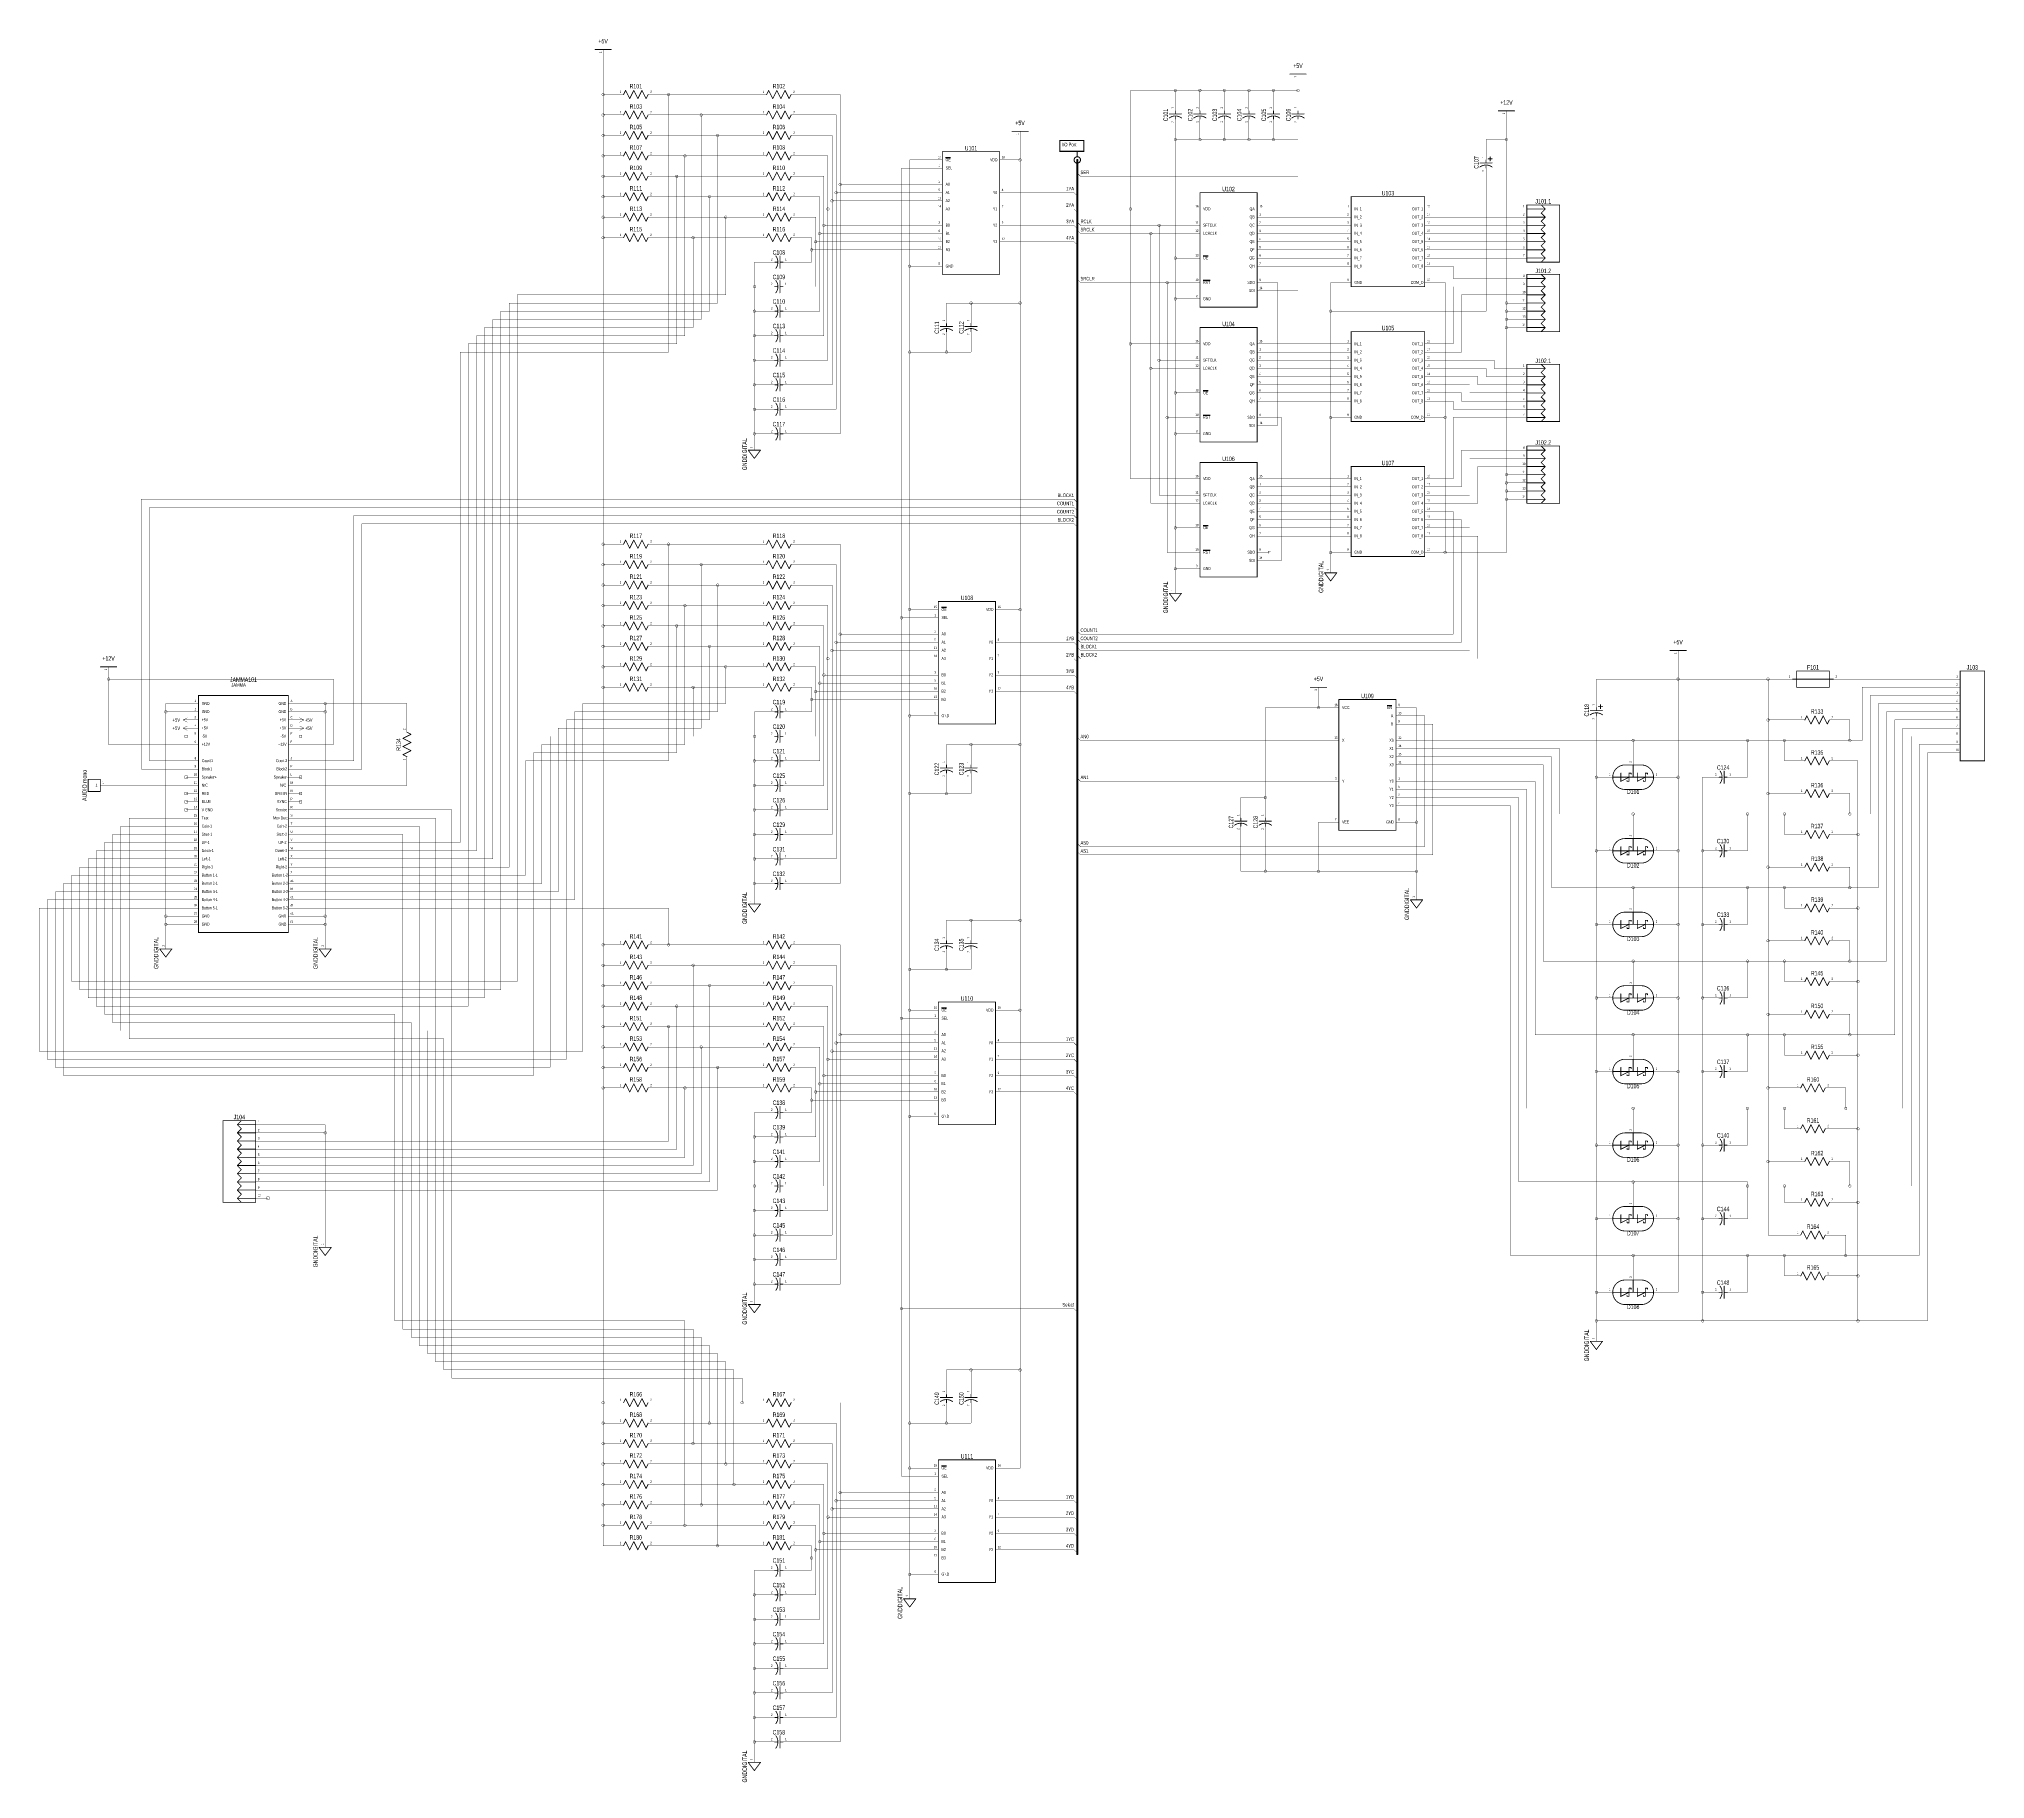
# Model space of a CAD drawing. Extents: x 0 to 23.8, y -0.1 to 21.2.
import ezdxf
from ezdxf.enums import TextEntityAlignment as Align

# ---------------------------------------------------------------- set-up
doc = ezdxf.new("R2010")
doc.units = 0
for name, color, linetype in [('Bus', 180, 'CONTINUOUS'), ('Element', 253, 'CONTINUOUS'), ('Net', 50, 'CONTINUOUS'), ('Pin', 50, 'CONTINUOUS')]:
    doc.layers.add(name, color=color, linetype=linetype)

msp = doc.modelspace()

# ---------------------------------------------------------------- linework, layer by layer
at = {"layer": 'Bus', "linetype": 'CONTINUOUS', "const_width": 0.0131}
for points in [[(12.6934, 19.7091, 1), (12.7066, 19.7091, 1), (12.6934, 19.7091, 1)], [(12.6934, 2.6591, 1), (12.7066, 2.6591, 1), (12.6934, 2.6591, 1)]]:
    msp.add_lwpolyline(points, format="xyb", dxfattribs=at)
at = {"layer": 'Bus', "linetype": 'CONTINUOUS', "const_width": 0.0262}
msp.add_lwpolyline([(12.7, 19.7091), (12.7, 2.6591)], dxfattribs=at)
at = {"layer": 'Element', "linetype": 'CONTINUOUS'}
for points, const_width in [([(6.7975, 21.0591, 1), (6.8025, 21.0591, 1), (6.7975, 21.0591, 1)], 0.0049), ([(6.9975, 21.0591, 1), (7.0025, 21.0591, 1), (6.9975, 21.0591, 1)], 0.0049), ([(15.2975, 20.7591, 1), (15.3025, 20.7591, 1), (15.2975, 20.7591, 1)], 0.0049), ([(15.4975, 20.7591, 1), (15.5025, 20.7591, 1), (15.4975, 20.7591, 1)], 0.0049), ([(7.1475, 20.5091, 1), (7.1525, 20.5091, 1), (7.1475, 20.5091, 1)], 0.0049), ([(7.1725, 20.5591, 1), (7.1775, 20.5591, 1), (7.1725, 20.5591, 1)], 0.0049), ([(7.1725, 20.5591, 1), (7.1775, 20.5591, 1), (7.1725, 20.5591, 1)], 0.0049), ([(7.2725, 20.5591, 1), (7.2775, 20.5591, 1), (7.2725, 20.5591, 1)], 0.0049), ([(7.2725, 20.5591, 1), (7.2775, 20.5591, 1), (7.2725, 20.5591, 1)], 0.0049), ([(7.3725, 20.5591, 1), (7.3775, 20.5591, 1), (7.3725, 20.5591, 1)], 0.0049), ([(7.3725, 20.5591, 1), (7.3775, 20.5591, 1), (7.3725, 20.5591, 1)], 0.0049), ([(7.4475, 20.5091, 1), (7.4525, 20.5091, 1), (7.4475, 20.5091, 1)], 0.0049), ([(8.8975, 20.5091, 1), (8.9025, 20.5091, 1), (8.8975, 20.5091, 1)], 0.0049), ([(8.9225, 20.5591, 1), (8.9275, 20.5591, 1), (8.9225, 20.5591, 1)], 0.0049), ([(8.9225, 20.5591, 1), (8.9275, 20.5591, 1), (8.9225, 20.5591, 1)], 0.0049), ([(9.0225, 20.5591, 1), (9.0275, 20.5591, 1), (9.0225, 20.5591, 1)], 0.0049), ([(9.0225, 20.5591, 1), (9.0275, 20.5591, 1), (9.0225, 20.5591, 1)], 0.0049), ([(9.1225, 20.5591, 1), (9.1275, 20.5591, 1), (9.1225, 20.5591, 1)], 0.0049), ([(9.1225, 20.5591, 1), (9.1275, 20.5591, 1), (9.1225, 20.5591, 1)], 0.0049), ([(9.1975, 20.5091, 1), (9.2025, 20.5091, 1), (9.1975, 20.5091, 1)], 0.0049), ([(7.1475, 20.2591, 1), (7.1525, 20.2591, 1), (7.1475, 20.2591, 1)], 0.0049), ([(7.1725, 20.3091, 1), (7.1775, 20.3091, 1), (7.1725, 20.3091, 1)], 0.0049), ([(7.1725, 20.3091, 1), (7.1775, 20.3091, 1), (7.1725, 20.3091, 1)], 0.0049), ([(7.2225, 20.4591, 1), (7.2275, 20.4591, 1), (7.2225, 20.4591, 1)], 0.0049), ([(7.2225, 20.4591, 1), (7.2275, 20.4591, 1), (7.2225, 20.4591, 1)], 0.0049), ([(7.2725, 20.3091, 1), (7.2775, 20.3091, 1), (7.2725, 20.3091, 1)], 0.0049), ([(7.2725, 20.3091, 1), (7.2775, 20.3091, 1), (7.2725, 20.3091, 1)], 0.0049), ([(7.3225, 20.4591, 1), (7.3275, 20.4591, 1), (7.3225, 20.4591, 1)], 0.0049), ([(7.3225, 20.4591, 1), (7.3275, 20.4591, 1), (7.3225, 20.4591, 1)], 0.0049), ([(7.3725, 20.3091, 1), (7.3775, 20.3091, 1), (7.3725, 20.3091, 1)], 0.0049), ([(7.3725, 20.3091, 1), (7.3775, 20.3091, 1), (7.3725, 20.3091, 1)], 0.0049), ([(7.4225, 20.4591, 1), (7.4275, 20.4591, 1), (7.4225, 20.4591, 1)], 0.0049), ([(7.4225, 20.4591, 1), (7.4275, 20.4591, 1), (7.4225, 20.4591, 1)], 0.0049), ([(7.4475, 20.2591, 1), (7.4525, 20.2591, 1), (7.4475, 20.2591, 1)], 0.0049), ([(8.8975, 20.2591, 1), (8.9025, 20.2591, 1), (8.8975, 20.2591, 1)], 0.0049), ([(8.9225, 20.3091, 1), (8.9275, 20.3091, 1), (8.9225, 20.3091, 1)], 0.0049), ([(8.9225, 20.3091, 1), (8.9275, 20.3091, 1), (8.9225, 20.3091, 1)], 0.0049), ([(8.9725, 20.4591, 1), (8.9775, 20.4591, 1), (8.9725, 20.4591, 1)], 0.0049), ([(8.9725, 20.4591, 1), (8.9775, 20.4591, 1), (8.9725, 20.4591, 1)], 0.0049), ([(9.0225, 20.3091, 1), (9.0275, 20.3091, 1), (9.0225, 20.3091, 1)], 0.0049), ([(9.0225, 20.3091, 1), (9.0275, 20.3091, 1), (9.0225, 20.3091, 1)], 0.0049), ([(9.0725, 20.4591, 1), (9.0775, 20.4591, 1), (9.0725, 20.4591, 1)], 0.0049), ([(9.0725, 20.4591, 1), (9.0775, 20.4591, 1), (9.0725, 20.4591, 1)], 0.0049), ([(9.1225, 20.3091, 1), (9.1275, 20.3091, 1), (9.1225, 20.3091, 1)], 0.0049), ([(9.1225, 20.3091, 1), (9.1275, 20.3091, 1), (9.1225, 20.3091, 1)], 0.0049), ([(9.1725, 20.4591, 1), (9.1775, 20.4591, 1), (9.1725, 20.4591, 1)], 0.0049), ([(9.1725, 20.4591, 1), (9.1775, 20.4591, 1), (9.1725, 20.4591, 1)], 0.0049), ([(9.1975, 20.2591, 1), (9.2025, 20.2591, 1), (9.1975, 20.2591, 1)], 0.0049), ([(13.8225, 20.2721, 1), (13.8275, 20.2721, 1), (13.8225, 20.2721, 1)], 0.0049), ([(13.8975, 20.3091, 1), (13.9025, 20.3091, 1), (13.8975, 20.3091, 1)], 0.0049), ([(13.8975, 20.2721, 1), (13.9025, 20.2721, 1), (13.8975, 20.2721, 1)], 0.0049), ([(13.8975, 20.2471, 1), (13.9025, 20.2471, 1), (13.8975, 20.2471, 1)], 0.0049), ([(13.9725, 20.2721, 1), (13.9775, 20.2721, 1), (13.9725, 20.2721, 1)], 0.0049), ([(14.1225, 20.2721, 1), (14.1275, 20.2721, 1), (14.1225, 20.2721, 1)], 0.0049), ([(14.1975, 20.3091, 1), (14.2025, 20.3091, 1), (14.1975, 20.3091, 1)], 0.0049), ([(14.1975, 20.2721, 1), (14.2025, 20.2721, 1), (14.1975, 20.2721, 1)], 0.0049), ([(14.1975, 20.2471, 1), (14.2025, 20.2471, 1), (14.1975, 20.2471, 1)], 0.0049), ([(14.2725, 20.2721, 1), (14.2775, 20.2721, 1), (14.2725, 20.2721, 1)], 0.0049), ([(14.4225, 20.2721, 1), (14.4275, 20.2721, 1), (14.4225, 20.2721, 1)], 0.0049), ([(14.4975, 20.3091, 1), (14.5025, 20.3091, 1), (14.4975, 20.3091, 1)], 0.0049), ([(14.4975, 20.2721, 1), (14.5025, 20.2721, 1), (14.4975, 20.2721, 1)], 0.0049), ([(14.4975, 20.2471, 1), (14.5025, 20.2471, 1), (14.4975, 20.2471, 1)], 0.0049), ([(14.5725, 20.2721, 1), (14.5775, 20.2721, 1), (14.5725, 20.2721, 1)], 0.0049), ([(14.7225, 20.2721, 1), (14.7275, 20.2721, 1), (14.7225, 20.2721, 1)], 0.0049), ([(14.7975, 20.3091, 1), (14.8025, 20.3091, 1), (14.7975, 20.3091, 1)], 0.0049), ([(14.7975, 20.2721, 1), (14.8025, 20.2721, 1), (14.7975, 20.2721, 1)], 0.0049), ([(14.7975, 20.2471, 1), (14.8025, 20.2471, 1), (14.7975, 20.2471, 1)], 0.0049), ([(14.8725, 20.2721, 1), (14.8775, 20.2721, 1), (14.8725, 20.2721, 1)], 0.0049), ([(15.0225, 20.2721, 1), (15.0275, 20.2721, 1), (15.0225, 20.2721, 1)], 0.0049), ([(15.0975, 20.3091, 1), (15.1025, 20.3091, 1), (15.0975, 20.3091, 1)], 0.0049), ([(15.0975, 20.2721, 1), (15.1025, 20.2721, 1), (15.0975, 20.2721, 1)], 0.0049), ([(15.0975, 20.2471, 1), (15.1025, 20.2471, 1), (15.0975, 20.2471, 1)], 0.0049), ([(15.1725, 20.2721, 1), (15.1775, 20.2721, 1), (15.1725, 20.2721, 1)], 0.0049), ([(15.3225, 20.2721, 1), (15.3275, 20.2721, 1), (15.3225, 20.2721, 1)], 0.0049), ([(15.3975, 20.3091, 1), (15.4025, 20.3091, 1), (15.3975, 20.3091, 1)], 0.0049), ([(15.3975, 20.2721, 1), (15.4025, 20.2721, 1), (15.3975, 20.2721, 1)], 0.0049), ([(15.3975, 20.2471, 1), (15.4025, 20.2471, 1), (15.3975, 20.2471, 1)], 0.0049), ([(15.4725, 20.2721, 1), (15.4775, 20.2721, 1), (15.4725, 20.2721, 1)], 0.0049), ([(17.8475, 20.3091, 1), (17.8525, 20.3091, 1), (17.8475, 20.3091, 1)], 0.0049), ([(18.0475, 20.3091, 1), (18.0525, 20.3091, 1), (18.0475, 20.3091, 1)], 0.0049), ([(7.1475, 20.0091, 1), (7.1525, 20.0091, 1), (7.1475, 20.0091, 1)], 0.0049), ([(7.1725, 20.0591, 1), (7.1775, 20.0591, 1), (7.1725, 20.0591, 1)], 0.0049), ([(7.1725, 20.0591, 1), (7.1775, 20.0591, 1), (7.1725, 20.0591, 1)], 0.0049), ([(7.2225, 20.2091, 1), (7.2275, 20.2091, 1), (7.2225, 20.2091, 1)], 0.0049), ([(7.2225, 20.2091, 1), (7.2275, 20.2091, 1), (7.2225, 20.2091, 1)], 0.0049), ([(7.2725, 20.0591, 1), (7.2775, 20.0591, 1), (7.2725, 20.0591, 1)], 0.0049), ([(7.2725, 20.0591, 1), (7.2775, 20.0591, 1), (7.2725, 20.0591, 1)], 0.0049), ([(7.3225, 20.2091, 1), (7.3275, 20.2091, 1), (7.3225, 20.2091, 1)], 0.0049), ([(7.3225, 20.2091, 1), (7.3275, 20.2091, 1), (7.3225, 20.2091, 1)], 0.0049), ([(7.3725, 20.0591, 1), (7.3775, 20.0591, 1), (7.3725, 20.0591, 1)], 0.0049), ([(7.3725, 20.0591, 1), (7.3775, 20.0591, 1), (7.3725, 20.0591, 1)], 0.0049), ([(7.4225, 20.2091, 1), (7.4275, 20.2091, 1), (7.4225, 20.2091, 1)], 0.0049), ([(7.4225, 20.2091, 1), (7.4275, 20.2091, 1), (7.4225, 20.2091, 1)], 0.0049), ([(7.4475, 20.0091, 1), (7.4525, 20.0091, 1), (7.4475, 20.0091, 1)], 0.0049), ([(8.8975, 20.0091, 1), (8.9025, 20.0091, 1), (8.8975, 20.0091, 1)], 0.0049), ([(8.9225, 20.0591, 1), (8.9275, 20.0591, 1), (8.9225, 20.0591, 1)], 0.0049), ([(8.9225, 20.0591, 1), (8.9275, 20.0591, 1), (8.9225, 20.0591, 1)], 0.0049), ([(8.9725, 20.2091, 1), (8.9775, 20.2091, 1), (8.9725, 20.2091, 1)], 0.0049), ([(8.9725, 20.2091, 1), (8.9775, 20.2091, 1), (8.9725, 20.2091, 1)], 0.0049), ([(9.0225, 20.0591, 1), (9.0275, 20.0591, 1), (9.0225, 20.0591, 1)], 0.0049), ([(9.0225, 20.0591, 1), (9.0275, 20.0591, 1), (9.0225, 20.0591, 1)], 0.0049), ([(9.0725, 20.2091, 1), (9.0775, 20.2091, 1), (9.0725, 20.2091, 1)], 0.0049), ([(9.0725, 20.2091, 1), (9.0775, 20.2091, 1), (9.0725, 20.2091, 1)], 0.0049), ([(9.1225, 20.0591, 1), (9.1275, 20.0591, 1), (9.1225, 20.0591, 1)], 0.0049), ([(9.1225, 20.0591, 1), (9.1275, 20.0591, 1), (9.1225, 20.0591, 1)], 0.0049), ([(9.1725, 20.2091, 1), (9.1775, 20.2091, 1), (9.1725, 20.2091, 1)], 0.0049), ([(9.1725, 20.2091, 1), (9.1775, 20.2091, 1), (9.1725, 20.2091, 1)], 0.0049), ([(9.1975, 20.0091, 1), (9.2025, 20.0091, 1), (9.1975, 20.0091, 1)], 0.0049), ([(11.8975, 20.0591, 1), (11.9025, 20.0591, 1), (11.8975, 20.0591, 1)], 0.0049), ([(12.0975, 20.0591, 1), (12.1025, 20.0591, 1), (12.0975, 20.0591, 1)], 0.0049), ([(13.8223, 20.2219, 1), (13.8273, 20.2219, 1), (13.8223, 20.2219, 1)], 0.005), ([(13.8975, 20.2091, 1), (13.9025, 20.2091, 1), (13.8975, 20.2091, 1)], 0.0049), ([(13.9727, 20.2219, 1), (13.9777, 20.2219, 1), (13.9727, 20.2219, 1)], 0.005), ([(14.1223, 20.2219, 1), (14.1273, 20.2219, 1), (14.1223, 20.2219, 1)], 0.005), ([(14.1975, 20.2091, 1), (14.2025, 20.2091, 1), (14.1975, 20.2091, 1)], 0.0049), ([(14.2727, 20.2219, 1), (14.2777, 20.2219, 1), (14.2727, 20.2219, 1)], 0.005), ([(14.4223, 20.2219, 1), (14.4273, 20.2219, 1), (14.4223, 20.2219, 1)], 0.005), ([(14.4975, 20.2091, 1), (14.5025, 20.2091, 1), (14.4975, 20.2091, 1)], 0.0049), ([(14.5727, 20.2219, 1), (14.5777, 20.2219, 1), (14.5727, 20.2219, 1)], 0.005), ([(14.7223, 20.2219, 1), (14.7273, 20.2219, 1), (14.7223, 20.2219, 1)], 0.005), ([(14.7975, 20.2091, 1), (14.8025, 20.2091, 1), (14.7975, 20.2091, 1)], 0.0049), ([(14.8727, 20.2219, 1), (14.8777, 20.2219, 1), (14.8727, 20.2219, 1)], 0.005), ([(15.0223, 20.2219, 1), (15.0273, 20.2219, 1), (15.0223, 20.2219, 1)], 0.005), ([(15.0975, 20.2091, 1), (15.1025, 20.2091, 1), (15.0975, 20.2091, 1)], 0.0049), ([(15.1727, 20.2219, 1), (15.1777, 20.2219, 1), (15.1727, 20.2219, 1)], 0.005), ([(15.3223, 20.2219, 1), (15.3273, 20.2219, 1), (15.3223, 20.2219, 1)], 0.005), ([(15.3975, 20.2091, 1), (15.4025, 20.2091, 1), (15.3975, 20.2091, 1)], 0.0049), ([(15.4727, 20.2219, 1), (15.4777, 20.2219, 1), (15.4727, 20.2219, 1)], 0.005), ([(7.1475, 19.7591, 1), (7.1525, 19.7591, 1), (7.1475, 19.7591, 1)], 0.0049), ([(7.1725, 19.8091, 1), (7.1775, 19.8091, 1), (7.1725, 19.8091, 1)], 0.0049), ([(7.1725, 19.8091, 1), (7.1775, 19.8091, 1), (7.1725, 19.8091, 1)], 0.0049), ([(7.2225, 19.9591, 1), (7.2275, 19.9591, 1), (7.2225, 19.9591, 1)], 0.0049), ([(7.2225, 19.9591, 1), (7.2275, 19.9591, 1), (7.2225, 19.9591, 1)], 0.0049), ([(7.2725, 19.8091, 1), (7.2775, 19.8091, 1), (7.2725, 19.8091, 1)], 0.0049), ([(7.2725, 19.8091, 1), (7.2775, 19.8091, 1), (7.2725, 19.8091, 1)], 0.0049), ([(7.3225, 19.9591, 1), (7.3275, 19.9591, 1), (7.3225, 19.9591, 1)], 0.0049), ([(7.3225, 19.9591, 1), (7.3275, 19.9591, 1), (7.3225, 19.9591, 1)], 0.0049), ([(7.3725, 19.8091, 1), (7.3775, 19.8091, 1), (7.3725, 19.8091, 1)], 0.0049), ([(7.3725, 19.8091, 1), (7.3775, 19.8091, 1), (7.3725, 19.8091, 1)], 0.0049), ([(7.4225, 19.9591, 1), (7.4275, 19.9591, 1), (7.4225, 19.9591, 1)], 0.0049), ([(7.4225, 19.9591, 1), (7.4275, 19.9591, 1), (7.4225, 19.9591, 1)], 0.0049), ([(7.4475, 19.7591, 1), (7.4525, 19.7591, 1), (7.4475, 19.7591, 1)], 0.0049), ([(8.8975, 19.7591, 1), (8.9025, 19.7591, 1), (8.8975, 19.7591, 1)], 0.0049), ([(8.9225, 19.8091, 1), (8.9275, 19.8091, 1), (8.9225, 19.8091, 1)], 0.0049), ([(8.9225, 19.8091, 1), (8.9275, 19.8091, 1), (8.9225, 19.8091, 1)], 0.0049), ([(8.9725, 19.9591, 1), (8.9775, 19.9591, 1), (8.9725, 19.9591, 1)], 0.0049), ([(8.9725, 19.9591, 1), (8.9775, 19.9591, 1), (8.9725, 19.9591, 1)], 0.0049), ([(9.0225, 19.8091, 1), (9.0275, 19.8091, 1), (9.0225, 19.8091, 1)], 0.0049), ([(9.0225, 19.8091, 1), (9.0275, 19.8091, 1), (9.0225, 19.8091, 1)], 0.0049), ([(9.0725, 19.9591, 1), (9.0775, 19.9591, 1), (9.0725, 19.9591, 1)], 0.0049), ([(9.0725, 19.9591, 1), (9.0775, 19.9591, 1), (9.0725, 19.9591, 1)], 0.0049), ([(9.1225, 19.8091, 1), (9.1275, 19.8091, 1), (9.1225, 19.8091, 1)], 0.0049), ([(9.1225, 19.8091, 1), (9.1275, 19.8091, 1), (9.1225, 19.8091, 1)], 0.0049), ([(9.1725, 19.9591, 1), (9.1775, 19.9591, 1), (9.1725, 19.9591, 1)], 0.0049), ([(9.1725, 19.9591, 1), (9.1775, 19.9591, 1), (9.1725, 19.9591, 1)], 0.0049), ([(9.1975, 19.7591, 1), (9.2025, 19.7591, 1), (9.1975, 19.7591, 1)], 0.0049), ([(11.0475, 19.8091, 1), (11.0525, 19.8091, 1), (11.0475, 19.8091, 1)], 0.0049), ([(11.0475, 19.8091, 1), (11.0525, 19.8091, 1), (11.0475, 19.8091, 1)], 0.0049), ([(11.7475, 19.8091, 1), (11.7525, 19.8091, 1), (11.7475, 19.8091, 1)], 0.0049), ([(11.7475, 19.8091, 1), (11.7525, 19.8091, 1), (11.7475, 19.8091, 1)], 0.0049), ([(12.6967, 19.814, 1), (12.7033, 19.814, 1), (12.6967, 19.814, 1)], 0.0066), ([(7.1725, 19.5591, 1), (7.1775, 19.5591, 1), (7.1725, 19.5591, 1)], 0.0049), ([(7.1725, 19.5591, 1), (7.1775, 19.5591, 1), (7.1725, 19.5591, 1)], 0.0049), ([(7.2225, 19.7091, 1), (7.2275, 19.7091, 1), (7.2225, 19.7091, 1)], 0.0049), ([(7.2225, 19.7091, 1), (7.2275, 19.7091, 1), (7.2225, 19.7091, 1)], 0.0049), ([(7.2725, 19.5591, 1), (7.2775, 19.5591, 1), (7.2725, 19.5591, 1)], 0.0049), ([(7.2725, 19.5591, 1), (7.2775, 19.5591, 1), (7.2725, 19.5591, 1)], 0.0049), ([(7.3225, 19.7091, 1), (7.3275, 19.7091, 1), (7.3225, 19.7091, 1)], 0.0049), ([(7.3225, 19.7091, 1), (7.3275, 19.7091, 1), (7.3225, 19.7091, 1)], 0.0049), ([(7.3725, 19.5591, 1), (7.3775, 19.5591, 1), (7.3725, 19.5591, 1)], 0.0049), ([(7.3725, 19.5591, 1), (7.3775, 19.5591, 1), (7.3725, 19.5591, 1)], 0.0049), ([(7.4225, 19.7091, 1), (7.4275, 19.7091, 1), (7.4225, 19.7091, 1)], 0.0049), ([(7.4225, 19.7091, 1), (7.4275, 19.7091, 1), (7.4225, 19.7091, 1)], 0.0049), ([(8.9225, 19.5591, 1), (8.9275, 19.5591, 1), (8.9225, 19.5591, 1)], 0.0049), ([(8.9225, 19.5591, 1), (8.9275, 19.5591, 1), (8.9225, 19.5591, 1)], 0.0049), ([(8.9725, 19.7091, 1), (8.9775, 19.7091, 1), (8.9725, 19.7091, 1)], 0.0049), ([(8.9725, 19.7091, 1), (8.9775, 19.7091, 1), (8.9725, 19.7091, 1)], 0.0049), ([(9.0225, 19.5591, 1), (9.0275, 19.5591, 1), (9.0225, 19.5591, 1)], 0.0049), ([(9.0225, 19.5591, 1), (9.0275, 19.5591, 1), (9.0225, 19.5591, 1)], 0.0049), ([(9.0725, 19.7091, 1), (9.0775, 19.7091, 1), (9.0725, 19.7091, 1)], 0.0049), ([(9.0725, 19.7091, 1), (9.0775, 19.7091, 1), (9.0725, 19.7091, 1)], 0.0049), ([(9.1225, 19.5591, 1), (9.1275, 19.5591, 1), (9.1225, 19.5591, 1)], 0.0049), ([(9.1225, 19.5591, 1), (9.1275, 19.5591, 1), (9.1225, 19.5591, 1)], 0.0049), ([(9.1725, 19.7091, 1), (9.1775, 19.7091, 1), (9.1725, 19.7091, 1)], 0.0049), ([(9.1725, 19.7091, 1), (9.1775, 19.7091, 1), (9.1725, 19.7091, 1)], 0.0049), ([(12.6967, 19.7484, 1), (12.7033, 19.7484, 1), (12.6967, 19.7484, 1)], 0.0066), ([(12.7361, 19.7091, 1), (12.7427, 19.7091, 1), (12.7361, 19.7091, 1)], 0.0066), ([(17.6223, 19.6219, 1), (17.6273, 19.6219, 1), (17.6223, 19.6219, 1)], 0.005), ([(17.6225, 19.6721, 1), (17.6275, 19.6721, 1), (17.6225, 19.6721, 1)], 0.0049), ([(17.6975, 19.7091, 1), (17.7025, 19.7091, 1), (17.6975, 19.7091, 1)], 0.0049), ([(17.6975, 19.6721, 1), (17.7025, 19.6721, 1), (17.6975, 19.6721, 1)], 0.0049), ([(17.6975, 19.6471, 1), (17.7025, 19.6471, 1), (17.6975, 19.6471, 1)], 0.0049), ([(17.6975, 19.6091, 1), (17.7025, 19.6091, 1), (17.6975, 19.6091, 1)], 0.0049), ([(17.7225, 19.7221, 1), (17.7275, 19.7221, 1), (17.7225, 19.7221, 1)], 0.0049), ([(17.7475, 19.7471, 1), (17.7525, 19.7471, 1), (17.7475, 19.7471, 1)], 0.0049), ([(17.7475, 19.6971, 1), (17.7525, 19.6971, 1), (17.7475, 19.6971, 1)], 0.0049), ([(17.7725, 19.7221, 1), (17.7775, 19.7221, 1), (17.7725, 19.7221, 1)], 0.0049), ([(17.7725, 19.6721, 1), (17.7775, 19.6721, 1), (17.7725, 19.6721, 1)], 0.0049), ([(17.7727, 19.6219, 1), (17.7777, 19.6219, 1), (17.7727, 19.6219, 1)], 0.005), ([(7.1475, 19.5091, 1), (7.1525, 19.5091, 1), (7.1475, 19.5091, 1)], 0.0049), ([(7.1725, 19.3091, 1), (7.1775, 19.3091, 1), (7.1725, 19.3091, 1)], 0.0049), ([(7.1725, 19.3091, 1), (7.1775, 19.3091, 1), (7.1725, 19.3091, 1)], 0.0049), ([(7.2225, 19.4591, 1), (7.2275, 19.4591, 1), (7.2225, 19.4591, 1)], 0.0049), ([(7.2225, 19.4591, 1), (7.2275, 19.4591, 1), (7.2225, 19.4591, 1)], 0.0049), ([(7.2725, 19.3091, 1), (7.2775, 19.3091, 1), (7.2725, 19.3091, 1)], 0.0049), ([(7.2725, 19.3091, 1), (7.2775, 19.3091, 1), (7.2725, 19.3091, 1)], 0.0049), ([(7.3225, 19.4591, 1), (7.3275, 19.4591, 1), (7.3225, 19.4591, 1)], 0.0049), ([(7.3225, 19.4591, 1), (7.3275, 19.4591, 1), (7.3225, 19.4591, 1)], 0.0049), ([(7.3725, 19.3091, 1), (7.3775, 19.3091, 1), (7.3725, 19.3091, 1)], 0.0049), ([(7.3725, 19.3091, 1), (7.3775, 19.3091, 1), (7.3725, 19.3091, 1)], 0.0049), ([(7.4225, 19.4591, 1), (7.4275, 19.4591, 1), (7.4225, 19.4591, 1)], 0.0049), ([(7.4225, 19.4591, 1), (7.4275, 19.4591, 1), (7.4225, 19.4591, 1)], 0.0049), ([(7.4475, 19.5091, 1), (7.4525, 19.5091, 1), (7.4475, 19.5091, 1)], 0.0049), ([(8.8975, 19.5091, 1), (8.9025, 19.5091, 1), (8.8975, 19.5091, 1)], 0.0049), ([(8.9225, 19.3091, 1), (8.9275, 19.3091, 1), (8.9225, 19.3091, 1)], 0.0049), ([(8.9225, 19.3091, 1), (8.9275, 19.3091, 1), (8.9225, 19.3091, 1)], 0.0049), ([(8.9725, 19.4591, 1), (8.9775, 19.4591, 1), (8.9725, 19.4591, 1)], 0.0049), ([(8.9725, 19.4591, 1), (8.9775, 19.4591, 1), (8.9725, 19.4591, 1)], 0.0049), ([(9.0225, 19.3091, 1), (9.0275, 19.3091, 1), (9.0225, 19.3091, 1)], 0.0049), ([(9.0225, 19.3091, 1), (9.0275, 19.3091, 1), (9.0225, 19.3091, 1)], 0.0049), ([(9.0725, 19.4591, 1), (9.0775, 19.4591, 1), (9.0725, 19.4591, 1)], 0.0049), ([(9.0725, 19.4591, 1), (9.0775, 19.4591, 1), (9.0725, 19.4591, 1)], 0.0049), ([(9.1225, 19.3091, 1), (9.1275, 19.3091, 1), (9.1225, 19.3091, 1)], 0.0049), ([(9.1225, 19.3091, 1), (9.1275, 19.3091, 1), (9.1225, 19.3091, 1)], 0.0049), ([(9.1725, 19.4591, 1), (9.1775, 19.4591, 1), (9.1725, 19.4591, 1)], 0.0049), ([(9.1725, 19.4591, 1), (9.1775, 19.4591, 1), (9.1725, 19.4591, 1)], 0.0049), ([(9.1975, 19.5091, 1), (9.2025, 19.5091, 1), (9.1975, 19.5091, 1)], 0.0049), ([(7.1475, 19.2591, 1), (7.1525, 19.2591, 1), (7.1475, 19.2591, 1)], 0.0049), ([(7.1725, 19.0591, 1), (7.1775, 19.0591, 1), (7.1725, 19.0591, 1)], 0.0049), ([(7.1725, 19.0591, 1), (7.1775, 19.0591, 1), (7.1725, 19.0591, 1)], 0.0049), ([(7.2225, 19.2091, 1), (7.2275, 19.2091, 1), (7.2225, 19.2091, 1)], 0.0049), ([(7.2225, 19.2091, 1), (7.2275, 19.2091, 1), (7.2225, 19.2091, 1)], 0.0049), ([(7.2725, 19.0591, 1), (7.2775, 19.0591, 1), (7.2725, 19.0591, 1)], 0.0049), ([(7.2725, 19.0591, 1), (7.2775, 19.0591, 1), (7.2725, 19.0591, 1)], 0.0049), ([(7.3225, 19.2091, 1), (7.3275, 19.2091, 1), (7.3225, 19.2091, 1)], 0.0049), ([(7.3225, 19.2091, 1), (7.3275, 19.2091, 1), (7.3225, 19.2091, 1)], 0.0049), ([(7.3725, 19.0591, 1), (7.3775, 19.0591, 1), (7.3725, 19.0591, 1)], 0.0049), ([(7.3725, 19.0591, 1), (7.3775, 19.0591, 1), (7.3725, 19.0591, 1)], 0.0049), ([(7.4225, 19.2091, 1), (7.4275, 19.2091, 1), (7.4225, 19.2091, 1)], 0.0049), ([(7.4225, 19.2091, 1), (7.4275, 19.2091, 1), (7.4225, 19.2091, 1)], 0.0049), ([(7.4475, 19.2591, 1), (7.4525, 19.2591, 1), (7.4475, 19.2591, 1)], 0.0049), ([(8.8975, 19.2591, 1), (8.9025, 19.2591, 1), (8.8975, 19.2591, 1)], 0.0049), ([(8.9225, 19.0591, 1), (8.9275, 19.0591, 1), (8.9225, 19.0591, 1)], 0.0049), ([(8.9225, 19.0591, 1), (8.9275, 19.0591, 1), (8.9225, 19.0591, 1)], 0.0049), ([(8.9725, 19.2091, 1), (8.9775, 19.2091, 1), (8.9725, 19.2091, 1)], 0.0049), ([(8.9725, 19.2091, 1), (8.9775, 19.2091, 1), (8.9725, 19.2091, 1)], 0.0049), ([(9.0225, 19.0591, 1), (9.0275, 19.0591, 1), (9.0225, 19.0591, 1)], 0.0049), ([(9.0225, 19.0591, 1), (9.0275, 19.0591, 1), (9.0225, 19.0591, 1)], 0.0049), ([(9.0725, 19.2091, 1), (9.0775, 19.2091, 1), (9.0725, 19.2091, 1)], 0.0049), ([(9.0725, 19.2091, 1), (9.0775, 19.2091, 1), (9.0725, 19.2091, 1)], 0.0049), ([(9.1225, 19.0591, 1), (9.1275, 19.0591, 1), (9.1225, 19.0591, 1)], 0.0049), ([(9.1225, 19.0591, 1), (9.1275, 19.0591, 1), (9.1225, 19.0591, 1)], 0.0049), ([(9.1725, 19.2091, 1), (9.1775, 19.2091, 1), (9.1725, 19.2091, 1)], 0.0049), ([(9.1725, 19.2091, 1), (9.1775, 19.2091, 1), (9.1725, 19.2091, 1)], 0.0049), ([(9.1975, 19.2591, 1), (9.2025, 19.2591, 1), (9.1975, 19.2591, 1)], 0.0049), ([(18.1975, 19.1591, 1), (18.2025, 19.1591, 1), (18.1975, 19.1591, 1)], 0.0049), ([(18.1975, 19.1591, 1), (18.2025, 19.1591, 1), (18.1975, 19.1591, 1)], 0.0049), ([(18.1975, 19.1091, 1), (18.2025, 19.1091, 1), (18.1975, 19.1091, 1)], 0.0049), ([(18.3725, 19.1591, 1), (18.3775, 19.1591, 1), (18.3725, 19.1591, 1)], 0.0049), ([(18.3725, 19.0591, 1), (18.3775, 19.0591, 1), (18.3725, 19.0591, 1)], 0.0049), ([(18.3725, 19.0591, 1), (18.3775, 19.0591, 1), (18.3725, 19.0591, 1)], 0.0049), ([(18.4225, 19.1091, 1), (18.4275, 19.1091, 1), (18.4225, 19.1091, 1)], 0.0049), ([(18.4225, 19.1091, 1), (18.4275, 19.1091, 1), (18.4225, 19.1091, 1)], 0.0049), ([(18.4225, 19.1091, 1), (18.4275, 19.1091, 1), (18.4225, 19.1091, 1)], 0.0049), ([(18.5975, 19.1591, 1), (18.6025, 19.1591, 1), (18.5975, 19.1591, 1)], 0.0049), ([(18.5975, 19.1591, 1), (18.6025, 19.1591, 1), (18.5975, 19.1591, 1)], 0.0049), ([(7.1475, 19.0091, 1), (7.1525, 19.0091, 1), (7.1475, 19.0091, 1)], 0.0049), ([(7.1725, 18.8091, 1), (7.1775, 18.8091, 1), (7.1725, 18.8091, 1)], 0.0049), ([(7.1725, 18.8091, 1), (7.1775, 18.8091, 1), (7.1725, 18.8091, 1)], 0.0049), ([(7.2225, 18.9591, 1), (7.2275, 18.9591, 1), (7.2225, 18.9591, 1)], 0.0049), ([(7.2225, 18.9591, 1), (7.2275, 18.9591, 1), (7.2225, 18.9591, 1)], 0.0049), ([(7.2725, 18.8091, 1), (7.2775, 18.8091, 1), (7.2725, 18.8091, 1)], 0.0049), ([(7.2725, 18.8091, 1), (7.2775, 18.8091, 1), (7.2725, 18.8091, 1)], 0.0049), ([(7.3225, 18.9591, 1), (7.3275, 18.9591, 1), (7.3225, 18.9591, 1)], 0.0049), ([(7.3225, 18.9591, 1), (7.3275, 18.9591, 1), (7.3225, 18.9591, 1)], 0.0049), ([(7.3725, 18.8091, 1), (7.3775, 18.8091, 1), (7.3725, 18.8091, 1)], 0.0049), ([(7.3725, 18.8091, 1), (7.3775, 18.8091, 1), (7.3725, 18.8091, 1)], 0.0049), ([(7.4225, 18.9591, 1), (7.4275, 18.9591, 1), (7.4225, 18.9591, 1)], 0.0049), ([(7.4225, 18.9591, 1), (7.4275, 18.9591, 1), (7.4225, 18.9591, 1)], 0.0049), ([(7.4475, 19.0091, 1), (7.4525, 19.0091, 1), (7.4475, 19.0091, 1)], 0.0049), ([(8.8975, 19.0091, 1), (8.9025, 19.0091, 1), (8.8975, 19.0091, 1)], 0.0049), ([(8.9225, 18.8091, 1), (8.9275, 18.8091, 1), (8.9225, 18.8091, 1)], 0.0049), ([(8.9225, 18.8091, 1), (8.9275, 18.8091, 1), (8.9225, 18.8091, 1)], 0.0049), ([(8.9725, 18.9591, 1), (8.9775, 18.9591, 1), (8.9725, 18.9591, 1)], 0.0049), ([(8.9725, 18.9591, 1), (8.9775, 18.9591, 1), (8.9725, 18.9591, 1)], 0.0049), ([(9.0225, 18.8091, 1), (9.0275, 18.8091, 1), (9.0225, 18.8091, 1)], 0.0049), ([(9.0225, 18.8091, 1), (9.0275, 18.8091, 1), (9.0225, 18.8091, 1)], 0.0049), ([(9.0725, 18.9591, 1), (9.0775, 18.9591, 1), (9.0725, 18.9591, 1)], 0.0049), ([(9.0725, 18.9591, 1), (9.0775, 18.9591, 1), (9.0725, 18.9591, 1)], 0.0049), ([(9.1225, 18.8091, 1), (9.1275, 18.8091, 1), (9.1225, 18.8091, 1)], 0.0049), ([(9.1225, 18.8091, 1), (9.1275, 18.8091, 1), (9.1225, 18.8091, 1)], 0.0049), ([(9.1725, 18.9591, 1), (9.1775, 18.9591, 1), (9.1725, 18.9591, 1)], 0.0049), ([(9.1725, 18.9591, 1), (9.1775, 18.9591, 1), (9.1725, 18.9591, 1)], 0.0049), ([(9.1975, 19.0091, 1), (9.2025, 19.0091, 1), (9.1975, 19.0091, 1)], 0.0049), ([(18.1975, 19.0091, 1), (18.2025, 19.0091, 1), (18.1975, 19.0091, 1)], 0.0049), ([(18.1975, 18.9091, 1), (18.2025, 18.9091, 1), (18.1975, 18.9091, 1)], 0.0049), ([(18.1975, 18.8091, 1), (18.2025, 18.8091, 1), (18.1975, 18.8091, 1)], 0.0049), ([(18.3725, 18.9591, 1), (18.3775, 18.9591, 1), (18.3725, 18.9591, 1)], 0.0049), ([(18.3725, 18.9591, 1), (18.3775, 18.9591, 1), (18.3725, 18.9591, 1)], 0.0049), ([(18.3725, 18.8591, 1), (18.3775, 18.8591, 1), (18.3725, 18.8591, 1)], 0.0049), ([(18.3725, 18.8591, 1), (18.3775, 18.8591, 1), (18.3725, 18.8591, 1)], 0.0049), ([(18.4225, 19.0091, 1), (18.4275, 19.0091, 1), (18.4225, 19.0091, 1)], 0.0049), ([(18.4225, 19.0091, 1), (18.4275, 19.0091, 1), (18.4225, 19.0091, 1)], 0.0049), ([(18.4225, 19.0091, 1), (18.4275, 19.0091, 1), (18.4225, 19.0091, 1)], 0.0049), ([(18.4225, 18.9091, 1), (18.4275, 18.9091, 1), (18.4225, 18.9091, 1)], 0.0049), ([(18.4225, 18.9091, 1), (18.4275, 18.9091, 1), (18.4225, 18.9091, 1)], 0.0049), ([(18.4225, 18.9091, 1), (18.4275, 18.9091, 1), (18.4225, 18.9091, 1)], 0.0049), ([(18.4225, 18.8091, 1), (18.4275, 18.8091, 1), (18.4225, 18.8091, 1)], 0.0049), ([(18.4225, 18.8091, 1), (18.4275, 18.8091, 1), (18.4225, 18.8091, 1)], 0.0049), ([(18.4225, 18.8091, 1), (18.4275, 18.8091, 1), (18.4225, 18.8091, 1)], 0.0049), ([(7.1475, 18.7591, 1), (7.1525, 18.7591, 1), (7.1475, 18.7591, 1)], 0.0049), ([(7.2225, 18.7091, 1), (7.2275, 18.7091, 1), (7.2225, 18.7091, 1)], 0.0049), ([(7.2225, 18.7091, 1), (7.2275, 18.7091, 1), (7.2225, 18.7091, 1)], 0.0049), ([(7.3225, 18.7091, 1), (7.3275, 18.7091, 1), (7.3225, 18.7091, 1)], 0.0049), ([(7.3225, 18.7091, 1), (7.3275, 18.7091, 1), (7.3225, 18.7091, 1)], 0.0049), ([(7.4225, 18.7091, 1), (7.4275, 18.7091, 1), (7.4225, 18.7091, 1)], 0.0049), ([(7.4225, 18.7091, 1), (7.4275, 18.7091, 1), (7.4225, 18.7091, 1)], 0.0049), ([(7.4475, 18.7591, 1), (7.4525, 18.7591, 1), (7.4475, 18.7591, 1)], 0.0049), ([(8.8975, 18.7591, 1), (8.9025, 18.7591, 1), (8.8975, 18.7591, 1)], 0.0049), ([(8.9725, 18.7091, 1), (8.9775, 18.7091, 1), (8.9725, 18.7091, 1)], 0.0049), ([(8.9725, 18.7091, 1), (8.9775, 18.7091, 1), (8.9725, 18.7091, 1)], 0.0049), ([(9.0725, 18.7091, 1), (9.0775, 18.7091, 1), (9.0725, 18.7091, 1)], 0.0049), ([(9.0725, 18.7091, 1), (9.0775, 18.7091, 1), (9.0725, 18.7091, 1)], 0.0049), ([(9.1725, 18.7091, 1), (9.1775, 18.7091, 1), (9.1725, 18.7091, 1)], 0.0049), ([(9.1725, 18.7091, 1), (9.1775, 18.7091, 1), (9.1725, 18.7091, 1)], 0.0049), ([(9.1975, 18.7591, 1), (9.2025, 18.7591, 1), (9.1975, 18.7591, 1)], 0.0049), ([(18.1975, 18.7091, 1), (18.2025, 18.7091, 1), (18.1975, 18.7091, 1)], 0.0049), ([(18.1975, 18.6091, 1), (18.2025, 18.6091, 1), (18.1975, 18.6091, 1)], 0.0049), ([(18.3725, 18.7591, 1), (18.3775, 18.7591, 1), (18.3725, 18.7591, 1)], 0.0049), ([(18.3725, 18.7591, 1), (18.3775, 18.7591, 1), (18.3725, 18.7591, 1)], 0.0049), ([(18.3725, 18.6591, 1), (18.3775, 18.6591, 1), (18.3725, 18.6591, 1)], 0.0049), ([(18.3725, 18.6591, 1), (18.3775, 18.6591, 1), (18.3725, 18.6591, 1)], 0.0049), ([(18.4225, 18.7091, 1), (18.4275, 18.7091, 1), (18.4225, 18.7091, 1)], 0.0049), ([(18.4225, 18.7091, 1), (18.4275, 18.7091, 1), (18.4225, 18.7091, 1)], 0.0049), ([(18.4225, 18.7091, 1), (18.4275, 18.7091, 1), (18.4225, 18.7091, 1)], 0.0049), ([(18.4225, 18.6091, 1), (18.4275, 18.6091, 1), (18.4225, 18.6091, 1)], 0.0049), ([(18.4225, 18.6091, 1), (18.4275, 18.6091, 1), (18.4225, 18.6091, 1)], 0.0049), ([(18.4225, 18.6091, 1), (18.4275, 18.6091, 1), (18.4225, 18.6091, 1)], 0.0049), ([(8.9975, 18.4591, 1), (9.0025, 18.4591, 1), (8.9975, 18.4591, 1)], 0.0049), ([(9.0103, 18.5343, 1), (9.0153, 18.5343, 1), (9.0103, 18.5343, 1)], 0.005), ([(9.0103, 18.3838, 1), (9.0153, 18.3838, 1), (9.0103, 18.3838, 1)], 0.005), ([(9.0355, 18.4591, 1), (9.0405, 18.4591, 1), (9.0355, 18.4591, 1)], 0.0049), ([(9.0605, 18.5341, 1), (9.0655, 18.5341, 1), (9.0605, 18.5341, 1)], 0.0049), ([(9.0605, 18.4591, 1), (9.0655, 18.4591, 1), (9.0605, 18.4591, 1)], 0.0049), ([(9.0605, 18.3841, 1), (9.0655, 18.3841, 1), (9.0605, 18.3841, 1)], 0.0049), ([(9.0975, 18.4591, 1), (9.1025, 18.4591, 1), (9.0975, 18.4591, 1)], 0.0049), ([(18.1975, 18.5091, 1), (18.2025, 18.5091, 1), (18.1975, 18.5091, 1)], 0.0049), ([(18.1975, 18.4591, 1), (18.2025, 18.4591, 1), (18.1975, 18.4591, 1)], 0.0049), ([(18.1975, 18.4591, 1), (18.2025, 18.4591, 1), (18.1975, 18.4591, 1)], 0.0049), ([(18.3725, 18.5591, 1), (18.3775, 18.5591, 1), (18.3725, 18.5591, 1)], 0.0049), ([(18.3725, 18.5591, 1), (18.3775, 18.5591, 1), (18.3725, 18.5591, 1)], 0.0049), ([(18.3725, 18.4591, 1), (18.3775, 18.4591, 1), (18.3725, 18.4591, 1)], 0.0049), ([(18.4225, 18.5091, 1), (18.4275, 18.5091, 1), (18.4225, 18.5091, 1)], 0.0049), ([(18.4225, 18.5091, 1), (18.4275, 18.5091, 1), (18.4225, 18.5091, 1)], 0.0049), ([(18.4225, 18.5091, 1), (18.4275, 18.5091, 1), (18.4225, 18.5091, 1)], 0.0049), ([(18.5975, 18.4591, 1), (18.6025, 18.4591, 1), (18.5975, 18.4591, 1)], 0.0049), ([(18.5975, 18.4591, 1), (18.6025, 18.4591, 1), (18.5975, 18.4591, 1)], 0.0049), ([(8.9975, 18.1591, 1), (9.0025, 18.1591, 1), (8.9975, 18.1591, 1)], 0.0049), ([(9.0103, 18.2343, 1), (9.0153, 18.2343, 1), (9.0103, 18.2343, 1)], 0.005), ([(9.0355, 18.1591, 1), (9.0405, 18.1591, 1), (9.0355, 18.1591, 1)], 0.0049), ([(9.0605, 18.2341, 1), (9.0655, 18.2341, 1), (9.0605, 18.2341, 1)], 0.0049), ([(9.0605, 18.1591, 1), (9.0655, 18.1591, 1), (9.0605, 18.1591, 1)], 0.0049), ([(9.0975, 18.1591, 1), (9.1025, 18.1591, 1), (9.0975, 18.1591, 1)], 0.0049), ([(11.0475, 18.3091, 1), (11.0525, 18.3091, 1), (11.0475, 18.3091, 1)], 0.0049), ([(11.0475, 18.3091, 1), (11.0525, 18.3091, 1), (11.0475, 18.3091, 1)], 0.0049), ([(11.7475, 18.3091, 1), (11.7525, 18.3091, 1), (11.7475, 18.3091, 1)], 0.0049), ([(11.7475, 18.3091, 1), (11.7525, 18.3091, 1), (11.7475, 18.3091, 1)], 0.0049), ([(18.1975, 18.3091, 1), (18.2025, 18.3091, 1), (18.1975, 18.3091, 1)], 0.0049), ([(18.1975, 18.3091, 1), (18.2025, 18.3091, 1), (18.1975, 18.3091, 1)], 0.0049), ([(18.1975, 18.2591, 1), (18.2025, 18.2591, 1), (18.1975, 18.2591, 1)], 0.0049), ([(18.1975, 18.1591, 1), (18.2025, 18.1591, 1), (18.1975, 18.1591, 1)], 0.0049), ([(18.3725, 18.3091, 1), (18.3775, 18.3091, 1), (18.3725, 18.3091, 1)], 0.0049), ([(18.3725, 18.2091, 1), (18.3775, 18.2091, 1), (18.3725, 18.2091, 1)], 0.0049), ([(18.3725, 18.2091, 1), (18.3775, 18.2091, 1), (18.3725, 18.2091, 1)], 0.0049), ([(18.3725, 18.1091, 1), (18.3775, 18.1091, 1), (18.3725, 18.1091, 1)], 0.0049), ([(18.3725, 18.1091, 1), (18.3775, 18.1091, 1), (18.3725, 18.1091, 1)], 0.0049), ([(18.4225, 18.2591, 1), (18.4275, 18.2591, 1), (18.4225, 18.2591, 1)], 0.0049), ([(18.4225, 18.2591, 1), (18.4275, 18.2591, 1), (18.4225, 18.2591, 1)], 0.0049), ([(18.4225, 18.2591, 1), (18.4275, 18.2591, 1), (18.4225, 18.2591, 1)], 0.0049), ([(18.4225, 18.1591, 1), (18.4275, 18.1591, 1), (18.4225, 18.1591, 1)], 0.0049), ([(18.4225, 18.1591, 1), (18.4275, 18.1591, 1), (18.4225, 18.1591, 1)], 0.0049), ([(18.4225, 18.1591, 1), (18.4275, 18.1591, 1), (18.4225, 18.1591, 1)], 0.0049), ([(18.5975, 18.3091, 1), (18.6025, 18.3091, 1), (18.5975, 18.3091, 1)], 0.0049), ([(18.5975, 18.3091, 1), (18.6025, 18.3091, 1), (18.5975, 18.3091, 1)], 0.0049), ([(8.9975, 17.8591, 1), (9.0025, 17.8591, 1), (8.9975, 17.8591, 1)], 0.0049), ([(9.0103, 18.0838, 1), (9.0153, 18.0838, 1), (9.0103, 18.0838, 1)], 0.005), ([(9.0103, 17.9343, 1), (9.0153, 17.9343, 1), (9.0103, 17.9343, 1)], 0.005), ([(9.0355, 17.8591, 1), (9.0405, 17.8591, 1), (9.0355, 17.8591, 1)], 0.0049), ([(9.0605, 18.0841, 1), (9.0655, 18.0841, 1), (9.0605, 18.0841, 1)], 0.0049), ([(9.0605, 17.9341, 1), (9.0655, 17.9341, 1), (9.0605, 17.9341, 1)], 0.0049), ([(9.0605, 17.8591, 1), (9.0655, 17.8591, 1), (9.0605, 17.8591, 1)], 0.0049), ([(9.0975, 17.8591, 1), (9.1025, 17.8591, 1), (9.0975, 17.8591, 1)], 0.0049), ([(18.1975, 18.0591, 1), (18.2025, 18.0591, 1), (18.1975, 18.0591, 1)], 0.0049), ([(18.1975, 17.9591, 1), (18.2025, 17.9591, 1), (18.1975, 17.9591, 1)], 0.0049), ([(18.1975, 17.8591, 1), (18.2025, 17.8591, 1), (18.1975, 17.8591, 1)], 0.0049), ([(18.3725, 18.0091, 1), (18.3775, 18.0091, 1), (18.3725, 18.0091, 1)], 0.0049), ([(18.3725, 18.0091, 1), (18.3775, 18.0091, 1), (18.3725, 18.0091, 1)], 0.0049), ([(18.3725, 17.9091, 1), (18.3775, 17.9091, 1), (18.3725, 17.9091, 1)], 0.0049), ([(18.3725, 17.9091, 1), (18.3775, 17.9091, 1), (18.3725, 17.9091, 1)], 0.0049), ([(18.4225, 18.0591, 1), (18.4275, 18.0591, 1), (18.4225, 18.0591, 1)], 0.0049), ([(18.4225, 18.0591, 1), (18.4275, 18.0591, 1), (18.4225, 18.0591, 1)], 0.0049), ([(18.4225, 18.0591, 1), (18.4275, 18.0591, 1), (18.4225, 18.0591, 1)], 0.0049), ([(18.4225, 17.9591, 1), (18.4275, 17.9591, 1), (18.4225, 17.9591, 1)], 0.0049), ([(18.4225, 17.9591, 1), (18.4275, 17.9591, 1), (18.4225, 17.9591, 1)], 0.0049), ([(18.4225, 17.9591, 1), (18.4275, 17.9591, 1), (18.4225, 17.9591, 1)], 0.0049), ([(18.4225, 17.8591, 1), (18.4275, 17.8591, 1), (18.4225, 17.8591, 1)], 0.0049), ([(18.4225, 17.8591, 1), (18.4275, 17.8591, 1), (18.4225, 17.8591, 1)], 0.0049), ([(18.4225, 17.8591, 1), (18.4275, 17.8591, 1), (18.4225, 17.8591, 1)], 0.0049), ([(9.0103, 17.7838, 1), (9.0153, 17.7838, 1), (9.0103, 17.7838, 1)], 0.005), ([(9.0103, 17.6343, 1), (9.0153, 17.6343, 1), (9.0103, 17.6343, 1)], 0.005), ([(9.0605, 17.7841, 1), (9.0655, 17.7841, 1), (9.0605, 17.7841, 1)], 0.0049), ([(9.0605, 17.6341, 1), (9.0655, 17.6341, 1), (9.0605, 17.6341, 1)], 0.0049), ([(11.0223, 17.6219, 1), (11.0273, 17.6219, 1), (11.0223, 17.6219, 1)], 0.005), ([(11.0225, 17.6721, 1), (11.0275, 17.6721, 1), (11.0225, 17.6721, 1)], 0.0049), ([(11.0975, 17.7091, 1), (11.1025, 17.7091, 1), (11.0975, 17.7091, 1)], 0.0049), ([(11.0975, 17.6721, 1), (11.1025, 17.6721, 1), (11.0975, 17.6721, 1)], 0.0049), ([(11.0975, 17.6471, 1), (11.1025, 17.6471, 1), (11.0975, 17.6471, 1)], 0.0049), ([(11.1725, 17.6721, 1), (11.1775, 17.6721, 1), (11.1725, 17.6721, 1)], 0.0049), ([(11.1727, 17.6219, 1), (11.1777, 17.6219, 1), (11.1727, 17.6219, 1)], 0.005), ([(11.3223, 17.6219, 1), (11.3273, 17.6219, 1), (11.3223, 17.6219, 1)], 0.005), ([(11.3225, 17.6721, 1), (11.3275, 17.6721, 1), (11.3225, 17.6721, 1)], 0.0049), ([(11.3975, 17.7091, 1), (11.4025, 17.7091, 1), (11.3975, 17.7091, 1)], 0.0049), ([(11.3975, 17.6721, 1), (11.4025, 17.6721, 1), (11.3975, 17.6721, 1)], 0.0049), ([(11.3975, 17.6471, 1), (11.4025, 17.6471, 1), (11.3975, 17.6471, 1)], 0.0049), ([(11.4725, 17.6721, 1), (11.4775, 17.6721, 1), (11.4725, 17.6721, 1)], 0.0049), ([(11.4727, 17.6219, 1), (11.4777, 17.6219, 1), (11.4727, 17.6219, 1)], 0.005), ([(18.1975, 17.7591, 1), (18.2025, 17.7591, 1), (18.1975, 17.7591, 1)], 0.0049), ([(18.1975, 17.6591, 1), (18.2025, 17.6591, 1), (18.1975, 17.6591, 1)], 0.0049), ([(18.3725, 17.8091, 1), (18.3775, 17.8091, 1), (18.3725, 17.8091, 1)], 0.0049), ([(18.3725, 17.8091, 1), (18.3775, 17.8091, 1), (18.3725, 17.8091, 1)], 0.0049), ([(18.3725, 17.7091, 1), (18.3775, 17.7091, 1), (18.3725, 17.7091, 1)], 0.0049), ([(18.3725, 17.7091, 1), (18.3775, 17.7091, 1), (18.3725, 17.7091, 1)], 0.0049), ([(18.4225, 17.7591, 1), (18.4275, 17.7591, 1), (18.4225, 17.7591, 1)], 0.0049), ([(18.4225, 17.7591, 1), (18.4275, 17.7591, 1), (18.4225, 17.7591, 1)], 0.0049), ([(18.4225, 17.7591, 1), (18.4275, 17.7591, 1), (18.4225, 17.7591, 1)], 0.0049), ([(18.4225, 17.6591, 1), (18.4275, 17.6591, 1), (18.4225, 17.6591, 1)], 0.0049), ([(18.4225, 17.6591, 1), (18.4275, 17.6591, 1), (18.4225, 17.6591, 1)], 0.0049), ([(18.4225, 17.6591, 1), (18.4275, 17.6591, 1), (18.4225, 17.6591, 1)], 0.0049), ([(8.9975, 17.5591, 1), (9.0025, 17.5591, 1), (8.9975, 17.5591, 1)], 0.0049), ([(9.0103, 17.4838, 1), (9.0153, 17.4838, 1), (9.0103, 17.4838, 1)], 0.005), ([(9.0355, 17.5591, 1), (9.0405, 17.5591, 1), (9.0355, 17.5591, 1)], 0.0049), ([(9.0605, 17.5591, 1), (9.0655, 17.5591, 1), (9.0605, 17.5591, 1)], 0.0049), ([(9.0605, 17.4841, 1), (9.0655, 17.4841, 1), (9.0605, 17.4841, 1)], 0.0049), ([(9.0975, 17.5591, 1), (9.1025, 17.5591, 1), (9.0975, 17.5591, 1)], 0.0049), ([(11.0975, 17.6091, 1), (11.1025, 17.6091, 1), (11.0975, 17.6091, 1)], 0.0049), ([(11.3975, 17.6091, 1), (11.4025, 17.6091, 1), (11.3975, 17.6091, 1)], 0.0049), ([(18.1975, 17.6091, 1), (18.2025, 17.6091, 1), (18.1975, 17.6091, 1)], 0.0049), ([(18.1975, 17.6091, 1), (18.2025, 17.6091, 1), (18.1975, 17.6091, 1)], 0.0049), ([(18.3725, 17.6091, 1), (18.3775, 17.6091, 1), (18.3725, 17.6091, 1)], 0.0049), ([(18.5975, 17.6091, 1), (18.6025, 17.6091, 1), (18.5975, 17.6091, 1)], 0.0049), ([(18.5975, 17.6091, 1), (18.6025, 17.6091, 1), (18.5975, 17.6091, 1)], 0.0049), ([(8.9975, 17.2591, 1), (9.0025, 17.2591, 1), (8.9975, 17.2591, 1)], 0.0049), ([(9.0103, 17.3343, 1), (9.0153, 17.3343, 1), (9.0103, 17.3343, 1)], 0.005), ([(9.0103, 17.1838, 1), (9.0153, 17.1838, 1), (9.0103, 17.1838, 1)], 0.005), ([(9.0355, 17.2591, 1), (9.0405, 17.2591, 1), (9.0355, 17.2591, 1)], 0.0049), ([(9.0605, 17.3341, 1), (9.0655, 17.3341, 1), (9.0605, 17.3341, 1)], 0.0049), ([(9.0605, 17.2591, 1), (9.0655, 17.2591, 1), (9.0605, 17.2591, 1)], 0.0049), ([(9.0605, 17.1841, 1), (9.0655, 17.1841, 1), (9.0605, 17.1841, 1)], 0.0049), ([(9.0975, 17.2591, 1), (9.1025, 17.2591, 1), (9.0975, 17.2591, 1)], 0.0049), ([(18.1975, 17.2091, 1), (18.2025, 17.2091, 1), (18.1975, 17.2091, 1)], 0.0049), ([(18.1975, 17.2091, 1), (18.2025, 17.2091, 1), (18.1975, 17.2091, 1)], 0.0049), ([(18.1975, 17.1591, 1), (18.2025, 17.1591, 1), (18.1975, 17.1591, 1)], 0.0049), ([(18.3725, 17.2091, 1), (18.3775, 17.2091, 1), (18.3725, 17.2091, 1)], 0.0049), ([(18.4225, 17.1591, 1), (18.4275, 17.1591, 1), (18.4225, 17.1591, 1)], 0.0049), ([(18.4225, 17.1591, 1), (18.4275, 17.1591, 1), (18.4225, 17.1591, 1)], 0.0049), ([(18.4225, 17.1591, 1), (18.4275, 17.1591, 1), (18.4225, 17.1591, 1)], 0.0049), ([(18.5975, 17.2091, 1), (18.6025, 17.2091, 1), (18.5975, 17.2091, 1)], 0.0049), ([(18.5975, 17.2091, 1), (18.6025, 17.2091, 1), (18.5975, 17.2091, 1)], 0.0049), ([(8.9975, 16.9591, 1), (9.0025, 16.9591, 1), (8.9975, 16.9591, 1)], 0.0049), ([(9.0103, 17.0343, 1), (9.0153, 17.0343, 1), (9.0103, 17.0343, 1)], 0.005), ([(9.0355, 16.9591, 1), (9.0405, 16.9591, 1), (9.0355, 16.9591, 1)], 0.0049), ([(9.0605, 17.0341, 1), (9.0655, 17.0341, 1), (9.0605, 17.0341, 1)], 0.0049), ([(9.0605, 16.9591, 1), (9.0655, 16.9591, 1), (9.0605, 16.9591, 1)], 0.0049), ([(9.0975, 16.9591, 1), (9.1025, 16.9591, 1), (9.0975, 16.9591, 1)], 0.0049), ([(18.1975, 17.0591, 1), (18.2025, 17.0591, 1), (18.1975, 17.0591, 1)], 0.0049), ([(18.1975, 16.9591, 1), (18.2025, 16.9591, 1), (18.1975, 16.9591, 1)], 0.0049), ([(18.3725, 17.1091, 1), (18.3775, 17.1091, 1), (18.3725, 17.1091, 1)], 0.0049), ([(18.3725, 17.1091, 1), (18.3775, 17.1091, 1), (18.3725, 17.1091, 1)], 0.0049), ([(18.3725, 17.0091, 1), (18.3775, 17.0091, 1), (18.3725, 17.0091, 1)], 0.0049), ([(18.3725, 17.0091, 1), (18.3775, 17.0091, 1), (18.3725, 17.0091, 1)], 0.0049), ([(18.3725, 16.9091, 1), (18.3775, 16.9091, 1), (18.3725, 16.9091, 1)], 0.0049), ([(18.3725, 16.9091, 1), (18.3775, 16.9091, 1), (18.3725, 16.9091, 1)], 0.0049), ([(18.4225, 17.0591, 1), (18.4275, 17.0591, 1), (18.4225, 17.0591, 1)], 0.0049), ([(18.4225, 17.0591, 1), (18.4275, 17.0591, 1), (18.4225, 17.0591, 1)], 0.0049), ([(18.4225, 17.0591, 1), (18.4275, 17.0591, 1), (18.4225, 17.0591, 1)], 0.0049), ([(18.4225, 16.9591, 1), (18.4275, 16.9591, 1), (18.4225, 16.9591, 1)], 0.0049), ([(18.4225, 16.9591, 1), (18.4275, 16.9591, 1), (18.4225, 16.9591, 1)], 0.0049), ([(18.4225, 16.9591, 1), (18.4275, 16.9591, 1), (18.4225, 16.9591, 1)], 0.0049), ([(9.0103, 16.8838, 1), (9.0153, 16.8838, 1), (9.0103, 16.8838, 1)], 0.005), ([(9.0103, 16.7343, 1), (9.0153, 16.7343, 1), (9.0103, 16.7343, 1)], 0.005), ([(9.0605, 16.8841, 1), (9.0655, 16.8841, 1), (9.0605, 16.8841, 1)], 0.0049), ([(9.0605, 16.7341, 1), (9.0655, 16.7341, 1), (9.0605, 16.7341, 1)], 0.0049), ([(18.1975, 16.8591, 1), (18.2025, 16.8591, 1), (18.1975, 16.8591, 1)], 0.0049), ([(18.1975, 16.7591, 1), (18.2025, 16.7591, 1), (18.1975, 16.7591, 1)], 0.0049), ([(18.3725, 16.8091, 1), (18.3775, 16.8091, 1), (18.3725, 16.8091, 1)], 0.0049), ([(18.3725, 16.8091, 1), (18.3775, 16.8091, 1), (18.3725, 16.8091, 1)], 0.0049), ([(18.3725, 16.7091, 1), (18.3775, 16.7091, 1), (18.3725, 16.7091, 1)], 0.0049), ([(18.3725, 16.7091, 1), (18.3775, 16.7091, 1), (18.3725, 16.7091, 1)], 0.0049), ([(18.4225, 16.8591, 1), (18.4275, 16.8591, 1), (18.4225, 16.8591, 1)], 0.0049), ([(18.4225, 16.8591, 1), (18.4275, 16.8591, 1), (18.4225, 16.8591, 1)], 0.0049), ([(18.4225, 16.8591, 1), (18.4275, 16.8591, 1), (18.4225, 16.8591, 1)], 0.0049), ([(18.4225, 16.7591, 1), (18.4275, 16.7591, 1), (18.4225, 16.7591, 1)], 0.0049), ([(18.4225, 16.7591, 1), (18.4275, 16.7591, 1), (18.4225, 16.7591, 1)], 0.0049), ([(18.4225, 16.7591, 1), (18.4275, 16.7591, 1), (18.4225, 16.7591, 1)], 0.0049), ([(8.9975, 16.6591, 1), (9.0025, 16.6591, 1), (8.9975, 16.6591, 1)], 0.0049), ([(9.0103, 16.5838, 1), (9.0153, 16.5838, 1), (9.0103, 16.5838, 1)], 0.005), ([(9.0103, 16.4343, 1), (9.0153, 16.4343, 1), (9.0103, 16.4343, 1)], 0.005), ([(9.0355, 16.6591, 1), (9.0405, 16.6591, 1), (9.0355, 16.6591, 1)], 0.0049), ([(9.0605, 16.6591, 1), (9.0655, 16.6591, 1), (9.0605, 16.6591, 1)], 0.0049), ([(9.0605, 16.5841, 1), (9.0655, 16.5841, 1), (9.0605, 16.5841, 1)], 0.0049), ([(9.0605, 16.4341, 1), (9.0655, 16.4341, 1), (9.0605, 16.4341, 1)], 0.0049), ([(9.0975, 16.6591, 1), (9.1025, 16.6591, 1), (9.0975, 16.6591, 1)], 0.0049), ([(18.1975, 16.6591, 1), (18.2025, 16.6591, 1), (18.1975, 16.6591, 1)], 0.0049), ([(18.1975, 16.5591, 1), (18.2025, 16.5591, 1), (18.1975, 16.5591, 1)], 0.0049), ([(18.1975, 16.5091, 1), (18.2025, 16.5091, 1), (18.1975, 16.5091, 1)], 0.0049), ([(18.1975, 16.5091, 1), (18.2025, 16.5091, 1), (18.1975, 16.5091, 1)], 0.0049), ([(18.3725, 16.6091, 1), (18.3775, 16.6091, 1), (18.3725, 16.6091, 1)], 0.0049), ([(18.3725, 16.6091, 1), (18.3775, 16.6091, 1), (18.3725, 16.6091, 1)], 0.0049), ([(18.3725, 16.5091, 1), (18.3775, 16.5091, 1), (18.3725, 16.5091, 1)], 0.0049), ([(18.4225, 16.6591, 1), (18.4275, 16.6591, 1), (18.4225, 16.6591, 1)], 0.0049), ([(18.4225, 16.6591, 1), (18.4275, 16.6591, 1), (18.4225, 16.6591, 1)], 0.0049), ([(18.4225, 16.6591, 1), (18.4275, 16.6591, 1), (18.4225, 16.6591, 1)], 0.0049), ([(18.4225, 16.5591, 1), (18.4275, 16.5591, 1), (18.4225, 16.5591, 1)], 0.0049), ([(18.4225, 16.5591, 1), (18.4275, 16.5591, 1), (18.4225, 16.5591, 1)], 0.0049), ([(18.4225, 16.5591, 1), (18.4275, 16.5591, 1), (18.4225, 16.5591, 1)], 0.0049), ([(18.5975, 16.5091, 1), (18.6025, 16.5091, 1), (18.5975, 16.5091, 1)], 0.0049), ([(18.5975, 16.5091, 1), (18.6025, 16.5091, 1), (18.5975, 16.5091, 1)], 0.0049), ([(8.9975, 16.3591, 1), (9.0025, 16.3591, 1), (8.9975, 16.3591, 1)], 0.0049), ([(9.0103, 16.2838, 1), (9.0153, 16.2838, 1), (9.0103, 16.2838, 1)], 0.005), ([(9.0355, 16.3591, 1), (9.0405, 16.3591, 1), (9.0355, 16.3591, 1)], 0.0049), ([(9.0605, 16.3591, 1), (9.0655, 16.3591, 1), (9.0605, 16.3591, 1)], 0.0049), ([(9.0605, 16.2841, 1), (9.0655, 16.2841, 1), (9.0605, 16.2841, 1)], 0.0049), ([(9.0975, 16.3591, 1), (9.1025, 16.3591, 1), (9.0975, 16.3591, 1)], 0.0049), ([(18.1975, 16.2091, 1), (18.2025, 16.2091, 1), (18.1975, 16.2091, 1)], 0.0049), ([(18.1975, 16.2091, 1), (18.2025, 16.2091, 1), (18.1975, 16.2091, 1)], 0.0049), ([(18.3725, 16.2091, 1), (18.3775, 16.2091, 1), (18.3725, 16.2091, 1)], 0.0049), ([(18.5975, 16.2091, 1), (18.6025, 16.2091, 1), (18.5975, 16.2091, 1)], 0.0049), ([(18.5975, 16.2091, 1), (18.6025, 16.2091, 1), (18.5975, 16.2091, 1)], 0.0049), ([(8.6725, 16.1591, 1), (8.6775, 16.1591, 1), (8.6725, 16.1591, 1)], 0.0049), ([(8.6725, 16.1591, 1), (8.6775, 16.1591, 1), (8.6725, 16.1591, 1)], 0.0049), ([(8.7475, 16.0591, 1), (8.7525, 16.0591, 1), (8.7475, 16.0591, 1)], 0.0049), ([(8.7475, 16.0591, 1), (8.7525, 16.0591, 1), (8.7475, 16.0591, 1)], 0.0049), ([(8.8225, 16.1591, 1), (8.8275, 16.1591, 1), (8.8225, 16.1591, 1)], 0.0049), ([(8.8225, 16.1591, 1), (8.8275, 16.1591, 1), (8.8225, 16.1591, 1)], 0.0049), ([(18.1975, 16.1591, 1), (18.2025, 16.1591, 1), (18.1975, 16.1591, 1)], 0.0049), ([(18.1975, 16.0591, 1), (18.2025, 16.0591, 1), (18.1975, 16.0591, 1)], 0.0049), ([(18.1975, 15.9591, 1), (18.2025, 15.9591, 1), (18.1975, 15.9591, 1)], 0.0049), ([(18.3725, 16.1091, 1), (18.3775, 16.1091, 1), (18.3725, 16.1091, 1)], 0.0049), ([(18.3725, 16.1091, 1), (18.3775, 16.1091, 1), (18.3725, 16.1091, 1)], 0.0049), ([(18.3725, 16.0091, 1), (18.3775, 16.0091, 1), (18.3725, 16.0091, 1)], 0.0049), ([(18.3725, 16.0091, 1), (18.3775, 16.0091, 1), (18.3725, 16.0091, 1)], 0.0049), ([(18.4225, 16.1591, 1), (18.4275, 16.1591, 1), (18.4225, 16.1591, 1)], 0.0049), ([(18.4225, 16.1591, 1), (18.4275, 16.1591, 1), (18.4225, 16.1591, 1)], 0.0049), ([(18.4225, 16.1591, 1), (18.4275, 16.1591, 1), (18.4225, 16.1591, 1)], 0.0049), ([(18.4225, 16.0591, 1), (18.4275, 16.0591, 1), (18.4225, 16.0591, 1)], 0.0049), ([(18.4225, 16.0591, 1), (18.4275, 16.0591, 1), (18.4225, 16.0591, 1)], 0.0049), ([(18.4225, 16.0591, 1), (18.4275, 16.0591, 1), (18.4225, 16.0591, 1)], 0.0049), ([(18.4225, 15.9591, 1), (18.4275, 15.9591, 1), (18.4225, 15.9591, 1)], 0.0049), ([(18.4225, 15.9591, 1), (18.4275, 15.9591, 1), (18.4225, 15.9591, 1)], 0.0049), ([(18.4225, 15.9591, 1), (18.4275, 15.9591, 1), (18.4225, 15.9591, 1)], 0.0049), ([(18.1975, 15.8591, 1), (18.2025, 15.8591, 1), (18.1975, 15.8591, 1)], 0.0049), ([(18.1975, 15.7591, 1), (18.2025, 15.7591, 1), (18.1975, 15.7591, 1)], 0.0049), ([(18.3725, 15.9091, 1), (18.3775, 15.9091, 1), (18.3725, 15.9091, 1)], 0.0049), ([(18.3725, 15.9091, 1), (18.3775, 15.9091, 1), (18.3725, 15.9091, 1)], 0.0049), ([(18.3725, 15.8091, 1), (18.3775, 15.8091, 1), (18.3725, 15.8091, 1)], 0.0049), ([(18.3725, 15.8091, 1), (18.3775, 15.8091, 1), (18.3725, 15.8091, 1)], 0.0049), ([(18.3725, 15.7091, 1), (18.3775, 15.7091, 1), (18.3725, 15.7091, 1)], 0.0049), ([(18.3725, 15.7091, 1), (18.3775, 15.7091, 1), (18.3725, 15.7091, 1)], 0.0049), ([(18.4225, 15.8591, 1), (18.4275, 15.8591, 1), (18.4225, 15.8591, 1)], 0.0049), ([(18.4225, 15.8591, 1), (18.4275, 15.8591, 1), (18.4225, 15.8591, 1)], 0.0049), ([(18.4225, 15.8591, 1), (18.4275, 15.8591, 1), (18.4225, 15.8591, 1)], 0.0049), ([(18.4225, 15.7591, 1), (18.4275, 15.7591, 1), (18.4225, 15.7591, 1)], 0.0049), ([(18.4225, 15.7591, 1), (18.4275, 15.7591, 1), (18.4225, 15.7591, 1)], 0.0049), ([(18.4225, 15.7591, 1), (18.4275, 15.7591, 1), (18.4225, 15.7591, 1)], 0.0049), ([(18.1975, 15.6591, 1), (18.2025, 15.6591, 1), (18.1975, 15.6591, 1)], 0.0049), ([(18.1975, 15.5591, 1), (18.2025, 15.5591, 1), (18.1975, 15.5591, 1)], 0.0049), ([(18.1975, 15.5091, 1), (18.2025, 15.5091, 1), (18.1975, 15.5091, 1)], 0.0049), ([(18.1975, 15.5091, 1), (18.2025, 15.5091, 1), (18.1975, 15.5091, 1)], 0.0049), ([(18.3725, 15.6091, 1), (18.3775, 15.6091, 1), (18.3725, 15.6091, 1)], 0.0049), ([(18.3725, 15.6091, 1), (18.3775, 15.6091, 1), (18.3725, 15.6091, 1)], 0.0049), ([(18.3725, 15.5091, 1), (18.3775, 15.5091, 1), (18.3725, 15.5091, 1)], 0.0049), ([(18.4225, 15.6591, 1), (18.4275, 15.6591, 1), (18.4225, 15.6591, 1)], 0.0049), ([(18.4225, 15.6591, 1), (18.4275, 15.6591, 1), (18.4225, 15.6591, 1)], 0.0049), ([(18.4225, 15.6591, 1), (18.4275, 15.6591, 1), (18.4225, 15.6591, 1)], 0.0049), ([(18.4225, 15.5591, 1), (18.4275, 15.5591, 1), (18.4225, 15.5591, 1)], 0.0049), ([(18.4225, 15.5591, 1), (18.4275, 15.5591, 1), (18.4225, 15.5591, 1)], 0.0049), ([(18.4225, 15.5591, 1), (18.4275, 15.5591, 1), (18.4225, 15.5591, 1)], 0.0049), ([(18.5975, 15.5091, 1), (18.6025, 15.5091, 1), (18.5975, 15.5091, 1)], 0.0049), ([(18.5975, 15.5091, 1), (18.6025, 15.5091, 1), (18.5975, 15.5091, 1)], 0.0049), ([(7.1475, 15.0091, 1), (7.1525, 15.0091, 1), (7.1475, 15.0091, 1)], 0.0049), ([(7.1725, 15.0591, 1), (7.1775, 15.0591, 1), (7.1725, 15.0591, 1)], 0.0049), ([(7.1725, 15.0591, 1), (7.1775, 15.0591, 1), (7.1725, 15.0591, 1)], 0.0049), ([(7.2725, 15.0591, 1), (7.2775, 15.0591, 1), (7.2725, 15.0591, 1)], 0.0049), ([(7.2725, 15.0591, 1), (7.2775, 15.0591, 1), (7.2725, 15.0591, 1)], 0.0049), ([(7.3725, 15.0591, 1), (7.3775, 15.0591, 1), (7.3725, 15.0591, 1)], 0.0049), ([(7.3725, 15.0591, 1), (7.3775, 15.0591, 1), (7.3725, 15.0591, 1)], 0.0049), ([(7.4475, 15.0091, 1), (7.4525, 15.0091, 1), (7.4475, 15.0091, 1)], 0.0049), ([(8.8975, 15.0091, 1), (8.9025, 15.0091, 1), (8.8975, 15.0091, 1)], 0.0049), ([(8.9225, 15.0591, 1), (8.9275, 15.0591, 1), (8.9225, 15.0591, 1)], 0.0049), ([(8.9225, 15.0591, 1), (8.9275, 15.0591, 1), (8.9225, 15.0591, 1)], 0.0049), ([(9.0225, 15.0591, 1), (9.0275, 15.0591, 1), (9.0225, 15.0591, 1)], 0.0049), ([(9.0225, 15.0591, 1), (9.0275, 15.0591, 1), (9.0225, 15.0591, 1)], 0.0049), ([(9.1225, 15.0591, 1), (9.1275, 15.0591, 1), (9.1225, 15.0591, 1)], 0.0049), ([(9.1225, 15.0591, 1), (9.1275, 15.0591, 1), (9.1225, 15.0591, 1)], 0.0049), ([(9.1975, 15.0091, 1), (9.2025, 15.0091, 1), (9.1975, 15.0091, 1)], 0.0049), ([(7.1475, 14.7591, 1), (7.1525, 14.7591, 1), (7.1475, 14.7591, 1)], 0.0049), ([(7.1725, 14.8091, 1), (7.1775, 14.8091, 1), (7.1725, 14.8091, 1)], 0.0049), ([(7.1725, 14.8091, 1), (7.1775, 14.8091, 1), (7.1725, 14.8091, 1)], 0.0049), ([(7.2225, 14.9591, 1), (7.2275, 14.9591, 1), (7.2225, 14.9591, 1)], 0.0049), ([(7.2225, 14.9591, 1), (7.2275, 14.9591, 1), (7.2225, 14.9591, 1)], 0.0049), ([(7.2725, 14.8091, 1), (7.2775, 14.8091, 1), (7.2725, 14.8091, 1)], 0.0049), ([(7.2725, 14.8091, 1), (7.2775, 14.8091, 1), (7.2725, 14.8091, 1)], 0.0049), ([(7.3225, 14.9591, 1), (7.3275, 14.9591, 1), (7.3225, 14.9591, 1)], 0.0049), ([(7.3225, 14.9591, 1), (7.3275, 14.9591, 1), (7.3225, 14.9591, 1)], 0.0049), ([(7.3725, 14.8091, 1), (7.3775, 14.8091, 1), (7.3725, 14.8091, 1)], 0.0049), ([(7.3725, 14.8091, 1), (7.3775, 14.8091, 1), (7.3725, 14.8091, 1)], 0.0049), ([(7.4225, 14.9591, 1), (7.4275, 14.9591, 1), (7.4225, 14.9591, 1)], 0.0049), ([(7.4225, 14.9591, 1), (7.4275, 14.9591, 1), (7.4225, 14.9591, 1)], 0.0049), ([(7.4475, 14.7591, 1), (7.4525, 14.7591, 1), (7.4475, 14.7591, 1)], 0.0049), ([(8.8975, 14.7591, 1), (8.9025, 14.7591, 1), (8.8975, 14.7591, 1)], 0.0049), ([(8.9225, 14.8091, 1), (8.9275, 14.8091, 1), (8.9225, 14.8091, 1)], 0.0049), ([(8.9225, 14.8091, 1), (8.9275, 14.8091, 1), (8.9225, 14.8091, 1)], 0.0049), ([(8.9725, 14.9591, 1), (8.9775, 14.9591, 1), (8.9725, 14.9591, 1)], 0.0049), ([(8.9725, 14.9591, 1), (8.9775, 14.9591, 1), (8.9725, 14.9591, 1)], 0.0049), ([(9.0225, 14.8091, 1), (9.0275, 14.8091, 1), (9.0225, 14.8091, 1)], 0.0049), ([(9.0225, 14.8091, 1), (9.0275, 14.8091, 1), (9.0225, 14.8091, 1)], 0.0049), ([(9.0725, 14.9591, 1), (9.0775, 14.9591, 1), (9.0725, 14.9591, 1)], 0.0049), ([(9.0725, 14.9591, 1), (9.0775, 14.9591, 1), (9.0725, 14.9591, 1)], 0.0049), ([(9.1225, 14.8091, 1), (9.1275, 14.8091, 1), (9.1225, 14.8091, 1)], 0.0049), ([(9.1225, 14.8091, 1), (9.1275, 14.8091, 1), (9.1225, 14.8091, 1)], 0.0049), ([(9.1725, 14.9591, 1), (9.1775, 14.9591, 1), (9.1725, 14.9591, 1)], 0.0049), ([(9.1725, 14.9591, 1), (9.1775, 14.9591, 1), (9.1725, 14.9591, 1)], 0.0049), ([(9.1975, 14.7591, 1), (9.2025, 14.7591, 1), (9.1975, 14.7591, 1)], 0.0049), ([(7.1725, 14.5591, 1), (7.1775, 14.5591, 1), (7.1725, 14.5591, 1)], 0.0049), ([(7.1725, 14.5591, 1), (7.1775, 14.5591, 1), (7.1725, 14.5591, 1)], 0.0049), ([(7.2225, 14.7091, 1), (7.2275, 14.7091, 1), (7.2225, 14.7091, 1)], 0.0049), ([(7.2225, 14.7091, 1), (7.2275, 14.7091, 1), (7.2225, 14.7091, 1)], 0.0049), ([(7.2725, 14.5591, 1), (7.2775, 14.5591, 1), (7.2725, 14.5591, 1)], 0.0049), ([(7.2725, 14.5591, 1), (7.2775, 14.5591, 1), (7.2725, 14.5591, 1)], 0.0049), ([(7.3225, 14.7091, 1), (7.3275, 14.7091, 1), (7.3225, 14.7091, 1)], 0.0049), ([(7.3225, 14.7091, 1), (7.3275, 14.7091, 1), (7.3225, 14.7091, 1)], 0.0049), ([(7.3725, 14.5591, 1), (7.3775, 14.5591, 1), (7.3725, 14.5591, 1)], 0.0049), ([(7.3725, 14.5591, 1), (7.3775, 14.5591, 1), (7.3725, 14.5591, 1)], 0.0049), ([(7.4225, 14.7091, 1), (7.4275, 14.7091, 1), (7.4225, 14.7091, 1)], 0.0049), ([(7.4225, 14.7091, 1), (7.4275, 14.7091, 1), (7.4225, 14.7091, 1)], 0.0049), ([(8.9225, 14.5591, 1), (8.9275, 14.5591, 1), (8.9225, 14.5591, 1)], 0.0049), ([(8.9225, 14.5591, 1), (8.9275, 14.5591, 1), (8.9225, 14.5591, 1)], 0.0049), ([(8.9725, 14.7091, 1), (8.9775, 14.7091, 1), (8.9725, 14.7091, 1)], 0.0049), ([(8.9725, 14.7091, 1), (8.9775, 14.7091, 1), (8.9725, 14.7091, 1)], 0.0049), ([(9.0225, 14.5591, 1), (9.0275, 14.5591, 1), (9.0225, 14.5591, 1)], 0.0049), ([(9.0225, 14.5591, 1), (9.0275, 14.5591, 1), (9.0225, 14.5591, 1)], 0.0049), ([(9.0725, 14.7091, 1), (9.0775, 14.7091, 1), (9.0725, 14.7091, 1)], 0.0049), ([(9.0725, 14.7091, 1), (9.0775, 14.7091, 1), (9.0725, 14.7091, 1)], 0.0049), ([(9.1225, 14.5591, 1), (9.1275, 14.5591, 1), (9.1225, 14.5591, 1)], 0.0049), ([(9.1225, 14.5591, 1), (9.1275, 14.5591, 1), (9.1225, 14.5591, 1)], 0.0049), ([(9.1725, 14.7091, 1), (9.1775, 14.7091, 1), (9.1725, 14.7091, 1)], 0.0049), ([(9.1725, 14.7091, 1), (9.1775, 14.7091, 1), (9.1725, 14.7091, 1)], 0.0049), ([(15.7225, 14.6591, 1), (15.7275, 14.6591, 1), (15.7225, 14.6591, 1)], 0.0049), ([(15.7225, 14.6591, 1), (15.7275, 14.6591, 1), (15.7225, 14.6591, 1)], 0.0049), ([(15.7975, 14.5591, 1), (15.8025, 14.5591, 1), (15.7975, 14.5591, 1)], 0.0049), ([(15.7975, 14.5591, 1), (15.8025, 14.5591, 1), (15.7975, 14.5591, 1)], 0.0049), ([(15.8725, 14.6591, 1), (15.8775, 14.6591, 1), (15.8725, 14.6591, 1)], 0.0049), ([(15.8725, 14.6591, 1), (15.8775, 14.6591, 1), (15.8725, 14.6591, 1)], 0.0049), ([(7.1475, 14.5091, 1), (7.1525, 14.5091, 1), (7.1475, 14.5091, 1)], 0.0049), ([(7.1725, 14.3091, 1), (7.1775, 14.3091, 1), (7.1725, 14.3091, 1)], 0.0049), ([(7.1725, 14.3091, 1), (7.1775, 14.3091, 1), (7.1725, 14.3091, 1)], 0.0049), ([(7.2225, 14.4591, 1), (7.2275, 14.4591, 1), (7.2225, 14.4591, 1)], 0.0049), ([(7.2225, 14.4591, 1), (7.2275, 14.4591, 1), (7.2225, 14.4591, 1)], 0.0049), ([(7.2725, 14.3091, 1), (7.2775, 14.3091, 1), (7.2725, 14.3091, 1)], 0.0049), ([(7.2725, 14.3091, 1), (7.2775, 14.3091, 1), (7.2725, 14.3091, 1)], 0.0049), ([(7.3225, 14.4591, 1), (7.3275, 14.4591, 1), (7.3225, 14.4591, 1)], 0.0049), ([(7.3225, 14.4591, 1), (7.3275, 14.4591, 1), (7.3225, 14.4591, 1)], 0.0049), ([(7.3725, 14.3091, 1), (7.3775, 14.3091, 1), (7.3725, 14.3091, 1)], 0.0049), ([(7.3725, 14.3091, 1), (7.3775, 14.3091, 1), (7.3725, 14.3091, 1)], 0.0049), ([(7.4225, 14.4591, 1), (7.4275, 14.4591, 1), (7.4225, 14.4591, 1)], 0.0049), ([(7.4225, 14.4591, 1), (7.4275, 14.4591, 1), (7.4225, 14.4591, 1)], 0.0049), ([(7.4475, 14.5091, 1), (7.4525, 14.5091, 1), (7.4475, 14.5091, 1)], 0.0049), ([(8.8975, 14.5091, 1), (8.9025, 14.5091, 1), (8.8975, 14.5091, 1)], 0.0049), ([(8.9225, 14.3091, 1), (8.9275, 14.3091, 1), (8.9225, 14.3091, 1)], 0.0049), ([(8.9225, 14.3091, 1), (8.9275, 14.3091, 1), (8.9225, 14.3091, 1)], 0.0049), ([(8.9725, 14.4591, 1), (8.9775, 14.4591, 1), (8.9725, 14.4591, 1)], 0.0049), ([(8.9725, 14.4591, 1), (8.9775, 14.4591, 1), (8.9725, 14.4591, 1)], 0.0049), ([(9.0225, 14.3091, 1), (9.0275, 14.3091, 1), (9.0225, 14.3091, 1)], 0.0049), ([(9.0225, 14.3091, 1), (9.0275, 14.3091, 1), (9.0225, 14.3091, 1)], 0.0049), ([(9.0725, 14.4591, 1), (9.0775, 14.4591, 1), (9.0725, 14.4591, 1)], 0.0049), ([(9.0725, 14.4591, 1), (9.0775, 14.4591, 1), (9.0725, 14.4591, 1)], 0.0049), ([(9.1225, 14.3091, 1), (9.1275, 14.3091, 1), (9.1225, 14.3091, 1)], 0.0049), ([(9.1225, 14.3091, 1), (9.1275, 14.3091, 1), (9.1225, 14.3091, 1)], 0.0049), ([(9.1725, 14.4591, 1), (9.1775, 14.4591, 1), (9.1725, 14.4591, 1)], 0.0049), ([(9.1725, 14.4591, 1), (9.1775, 14.4591, 1), (9.1725, 14.4591, 1)], 0.0049), ([(9.1975, 14.5091, 1), (9.2025, 14.5091, 1), (9.1975, 14.5091, 1)], 0.0049), ([(10.9975, 14.3091, 1), (11.0025, 14.3091, 1), (10.9975, 14.3091, 1)], 0.0049), ([(10.9975, 14.3091, 1), (11.0025, 14.3091, 1), (10.9975, 14.3091, 1)], 0.0049), ([(11.6975, 14.3091, 1), (11.7025, 14.3091, 1), (11.6975, 14.3091, 1)], 0.0049), ([(11.6975, 14.3091, 1), (11.7025, 14.3091, 1), (11.6975, 14.3091, 1)], 0.0049), ([(13.8225, 14.4091, 1), (13.8275, 14.4091, 1), (13.8225, 14.4091, 1)], 0.0049), ([(13.8225, 14.4091, 1), (13.8275, 14.4091, 1), (13.8225, 14.4091, 1)], 0.0049), ([(13.8975, 14.3091, 1), (13.9025, 14.3091, 1), (13.8975, 14.3091, 1)], 0.0049), ([(13.8975, 14.3091, 1), (13.9025, 14.3091, 1), (13.8975, 14.3091, 1)], 0.0049), ([(13.9725, 14.4091, 1), (13.9775, 14.4091, 1), (13.9725, 14.4091, 1)], 0.0049), ([(13.9725, 14.4091, 1), (13.9775, 14.4091, 1), (13.9725, 14.4091, 1)], 0.0049), ([(7.1475, 14.2591, 1), (7.1525, 14.2591, 1), (7.1475, 14.2591, 1)], 0.0049), ([(7.1725, 14.0591, 1), (7.1775, 14.0591, 1), (7.1725, 14.0591, 1)], 0.0049), ([(7.1725, 14.0591, 1), (7.1775, 14.0591, 1), (7.1725, 14.0591, 1)], 0.0049), ([(7.2225, 14.2091, 1), (7.2275, 14.2091, 1), (7.2225, 14.2091, 1)], 0.0049), ([(7.2225, 14.2091, 1), (7.2275, 14.2091, 1), (7.2225, 14.2091, 1)], 0.0049), ([(7.2725, 14.0591, 1), (7.2775, 14.0591, 1), (7.2725, 14.0591, 1)], 0.0049), ([(7.2725, 14.0591, 1), (7.2775, 14.0591, 1), (7.2725, 14.0591, 1)], 0.0049), ([(7.3225, 14.2091, 1), (7.3275, 14.2091, 1), (7.3225, 14.2091, 1)], 0.0049), ([(7.3225, 14.2091, 1), (7.3275, 14.2091, 1), (7.3225, 14.2091, 1)], 0.0049), ([(7.3725, 14.0591, 1), (7.3775, 14.0591, 1), (7.3725, 14.0591, 1)], 0.0049), ([(7.3725, 14.0591, 1), (7.3775, 14.0591, 1), (7.3725, 14.0591, 1)], 0.0049), ([(7.4225, 14.2091, 1), (7.4275, 14.2091, 1), (7.4225, 14.2091, 1)], 0.0049), ([(7.4225, 14.2091, 1), (7.4275, 14.2091, 1), (7.4225, 14.2091, 1)], 0.0049), ([(7.4475, 14.2591, 1), (7.4525, 14.2591, 1), (7.4475, 14.2591, 1)], 0.0049), ([(8.8975, 14.2591, 1), (8.9025, 14.2591, 1), (8.8975, 14.2591, 1)], 0.0049), ([(8.9225, 14.0591, 1), (8.9275, 14.0591, 1), (8.9225, 14.0591, 1)], 0.0049), ([(8.9225, 14.0591, 1), (8.9275, 14.0591, 1), (8.9225, 14.0591, 1)], 0.0049), ([(8.9725, 14.2091, 1), (8.9775, 14.2091, 1), (8.9725, 14.2091, 1)], 0.0049), ([(8.9725, 14.2091, 1), (8.9775, 14.2091, 1), (8.9725, 14.2091, 1)], 0.0049), ([(9.0225, 14.0591, 1), (9.0275, 14.0591, 1), (9.0225, 14.0591, 1)], 0.0049), ([(9.0225, 14.0591, 1), (9.0275, 14.0591, 1), (9.0225, 14.0591, 1)], 0.0049), ([(9.0725, 14.2091, 1), (9.0775, 14.2091, 1), (9.0725, 14.2091, 1)], 0.0049), ([(9.0725, 14.2091, 1), (9.0775, 14.2091, 1), (9.0725, 14.2091, 1)], 0.0049), ([(9.1225, 14.0591, 1), (9.1275, 14.0591, 1), (9.1225, 14.0591, 1)], 0.0049), ([(9.1225, 14.0591, 1), (9.1275, 14.0591, 1), (9.1225, 14.0591, 1)], 0.0049), ([(9.1725, 14.2091, 1), (9.1775, 14.2091, 1), (9.1725, 14.2091, 1)], 0.0049), ([(9.1725, 14.2091, 1), (9.1775, 14.2091, 1), (9.1725, 14.2091, 1)], 0.0049), ([(9.1975, 14.2591, 1), (9.2025, 14.2591, 1), (9.1975, 14.2591, 1)], 0.0049), ([(7.1475, 14.0091, 1), (7.1525, 14.0091, 1), (7.1475, 14.0091, 1)], 0.0049), ([(7.1725, 13.8091, 1), (7.1775, 13.8091, 1), (7.1725, 13.8091, 1)], 0.0049), ([(7.1725, 13.8091, 1), (7.1775, 13.8091, 1), (7.1725, 13.8091, 1)], 0.0049), ([(7.2225, 13.9591, 1), (7.2275, 13.9591, 1), (7.2225, 13.9591, 1)], 0.0049), ([(7.2225, 13.9591, 1), (7.2275, 13.9591, 1), (7.2225, 13.9591, 1)], 0.0049), ([(7.2725, 13.8091, 1), (7.2775, 13.8091, 1), (7.2725, 13.8091, 1)], 0.0049), ([(7.2725, 13.8091, 1), (7.2775, 13.8091, 1), (7.2725, 13.8091, 1)], 0.0049), ([(7.3225, 13.9591, 1), (7.3275, 13.9591, 1), (7.3225, 13.9591, 1)], 0.0049), ([(7.3225, 13.9591, 1), (7.3275, 13.9591, 1), (7.3225, 13.9591, 1)], 0.0049), ([(7.3725, 13.8091, 1), (7.3775, 13.8091, 1), (7.3725, 13.8091, 1)], 0.0049), ([(7.3725, 13.8091, 1), (7.3775, 13.8091, 1), (7.3725, 13.8091, 1)], 0.0049), ([(7.4225, 13.9591, 1), (7.4275, 13.9591, 1), (7.4225, 13.9591, 1)], 0.0049), ([(7.4225, 13.9591, 1), (7.4275, 13.9591, 1), (7.4225, 13.9591, 1)], 0.0049), ([(7.4475, 14.0091, 1), (7.4525, 14.0091, 1), (7.4475, 14.0091, 1)], 0.0049), ([(8.8975, 14.0091, 1), (8.9025, 14.0091, 1), (8.8975, 14.0091, 1)], 0.0049), ([(8.9225, 13.8091, 1), (8.9275, 13.8091, 1), (8.9225, 13.8091, 1)], 0.0049), ([(8.9225, 13.8091, 1), (8.9275, 13.8091, 1), (8.9225, 13.8091, 1)], 0.0049), ([(8.9725, 13.9591, 1), (8.9775, 13.9591, 1), (8.9725, 13.9591, 1)], 0.0049), ([(8.9725, 13.9591, 1), (8.9775, 13.9591, 1), (8.9725, 13.9591, 1)], 0.0049), ([(9.0225, 13.8091, 1), (9.0275, 13.8091, 1), (9.0225, 13.8091, 1)], 0.0049), ([(9.0225, 13.8091, 1), (9.0275, 13.8091, 1), (9.0225, 13.8091, 1)], 0.0049), ([(9.0725, 13.9591, 1), (9.0775, 13.9591, 1), (9.0725, 13.9591, 1)], 0.0049), ([(9.0725, 13.9591, 1), (9.0775, 13.9591, 1), (9.0725, 13.9591, 1)], 0.0049), ([(9.1225, 13.8091, 1), (9.1275, 13.8091, 1), (9.1225, 13.8091, 1)], 0.0049), ([(9.1225, 13.8091, 1), (9.1275, 13.8091, 1), (9.1225, 13.8091, 1)], 0.0049), ([(9.1725, 13.9591, 1), (9.1775, 13.9591, 1), (9.1725, 13.9591, 1)], 0.0049), ([(9.1725, 13.9591, 1), (9.1775, 13.9591, 1), (9.1725, 13.9591, 1)], 0.0049), ([(9.1975, 14.0091, 1), (9.2025, 14.0091, 1), (9.1975, 14.0091, 1)], 0.0049), ([(7.1475, 13.7591, 1), (7.1525, 13.7591, 1), (7.1475, 13.7591, 1)], 0.0049), ([(7.2225, 13.7091, 1), (7.2275, 13.7091, 1), (7.2225, 13.7091, 1)], 0.0049), ([(7.2225, 13.7091, 1), (7.2275, 13.7091, 1), (7.2225, 13.7091, 1)], 0.0049), ([(7.3225, 13.7091, 1), (7.3275, 13.7091, 1), (7.3225, 13.7091, 1)], 0.0049), ([(7.3225, 13.7091, 1), (7.3275, 13.7091, 1), (7.3225, 13.7091, 1)], 0.0049), ([(7.4225, 13.7091, 1), (7.4275, 13.7091, 1), (7.4225, 13.7091, 1)], 0.0049), ([(7.4225, 13.7091, 1), (7.4275, 13.7091, 1), (7.4225, 13.7091, 1)], 0.0049), ([(7.4475, 13.7591, 1), (7.4525, 13.7591, 1), (7.4475, 13.7591, 1)], 0.0049), ([(8.8975, 13.7591, 1), (8.9025, 13.7591, 1), (8.8975, 13.7591, 1)], 0.0049), ([(8.9725, 13.7091, 1), (8.9775, 13.7091, 1), (8.9725, 13.7091, 1)], 0.0049), ([(8.9725, 13.7091, 1), (8.9775, 13.7091, 1), (8.9725, 13.7091, 1)], 0.0049), ([(9.0725, 13.7091, 1), (9.0775, 13.7091, 1), (9.0725, 13.7091, 1)], 0.0049), ([(9.0725, 13.7091, 1), (9.0775, 13.7091, 1), (9.0725, 13.7091, 1)], 0.0049), ([(9.1725, 13.7091, 1), (9.1775, 13.7091, 1), (9.1725, 13.7091, 1)], 0.0049), ([(9.1725, 13.7091, 1), (9.1775, 13.7091, 1), (9.1725, 13.7091, 1)], 0.0049), ([(9.1975, 13.7591, 1), (9.2025, 13.7591, 1), (9.1975, 13.7591, 1)], 0.0049), ([(19.9475, 13.7091, 1), (19.9525, 13.7091, 1), (19.9475, 13.7091, 1)], 0.0049), ([(20.1475, 13.7091, 1), (20.1525, 13.7091, 1), (20.1475, 13.7091, 1)], 0.0049), ([(0.7475, 13.5091, 1), (0.7525, 13.5091, 1), (0.7475, 13.5091, 1)], 0.0049), ([(0.9475, 13.5091, 1), (0.9525, 13.5091, 1), (0.9475, 13.5091, 1)], 0.0049), ([(7.1475, 13.5091, 1), (7.1525, 13.5091, 1), (7.1475, 13.5091, 1)], 0.0049), ([(7.1725, 13.5591, 1), (7.1775, 13.5591, 1), (7.1725, 13.5591, 1)], 0.0049), ([(7.1725, 13.5591, 1), (7.1775, 13.5591, 1), (7.1725, 13.5591, 1)], 0.0049), ([(7.2225, 13.4591, 1), (7.2275, 13.4591, 1), (7.2225, 13.4591, 1)], 0.0049), ([(7.2225, 13.4591, 1), (7.2275, 13.4591, 1), (7.2225, 13.4591, 1)], 0.0049), ([(7.2725, 13.5591, 1), (7.2775, 13.5591, 1), (7.2725, 13.5591, 1)], 0.0049), ([(7.2725, 13.5591, 1), (7.2775, 13.5591, 1), (7.2725, 13.5591, 1)], 0.0049), ([(7.3225, 13.4591, 1), (7.3275, 13.4591, 1), (7.3225, 13.4591, 1)], 0.0049), ([(7.3225, 13.4591, 1), (7.3275, 13.4591, 1), (7.3225, 13.4591, 1)], 0.0049), ([(7.3725, 13.5591, 1), (7.3775, 13.5591, 1), (7.3725, 13.5591, 1)], 0.0049), ([(7.3725, 13.5591, 1), (7.3775, 13.5591, 1), (7.3725, 13.5591, 1)], 0.0049), ([(7.4225, 13.4591, 1), (7.4275, 13.4591, 1), (7.4225, 13.4591, 1)], 0.0049), ([(7.4225, 13.4591, 1), (7.4275, 13.4591, 1), (7.4225, 13.4591, 1)], 0.0049), ([(7.4475, 13.5091, 1), (7.4525, 13.5091, 1), (7.4475, 13.5091, 1)], 0.0049), ([(8.8975, 13.5091, 1), (8.9025, 13.5091, 1), (8.8975, 13.5091, 1)], 0.0049), ([(8.9225, 13.5591, 1), (8.9275, 13.5591, 1), (8.9225, 13.5591, 1)], 0.0049), ([(8.9225, 13.5591, 1), (8.9275, 13.5591, 1), (8.9225, 13.5591, 1)], 0.0049), ([(8.9725, 13.4591, 1), (8.9775, 13.4591, 1), (8.9725, 13.4591, 1)], 0.0049), ([(8.9725, 13.4591, 1), (8.9775, 13.4591, 1), (8.9725, 13.4591, 1)], 0.0049), ([(9.0225, 13.5591, 1), (9.0275, 13.5591, 1), (9.0225, 13.5591, 1)], 0.0049), ([(9.0225, 13.5591, 1), (9.0275, 13.5591, 1), (9.0225, 13.5591, 1)], 0.0049), ([(9.0725, 13.4591, 1), (9.0775, 13.4591, 1), (9.0725, 13.4591, 1)], 0.0049), ([(9.0725, 13.4591, 1), (9.0775, 13.4591, 1), (9.0725, 13.4591, 1)], 0.0049), ([(9.1225, 13.5591, 1), (9.1275, 13.5591, 1), (9.1225, 13.5591, 1)], 0.0049), ([(9.1225, 13.5591, 1), (9.1275, 13.5591, 1), (9.1225, 13.5591, 1)], 0.0049), ([(9.1725, 13.4591, 1), (9.1775, 13.4591, 1), (9.1725, 13.4591, 1)], 0.0049), ([(9.1725, 13.4591, 1), (9.1775, 13.4591, 1), (9.1725, 13.4591, 1)], 0.0049), ([(9.1975, 13.5091, 1), (9.2025, 13.5091, 1), (9.1975, 13.5091, 1)], 0.0049), ([(21.4475, 13.3591, 1), (21.4525, 13.3591, 1), (21.4475, 13.3591, 1)], 0.0049), ([(21.9475, 13.3591, 1), (21.9525, 13.3591, 1), (21.9475, 13.3591, 1)], 0.0049), ([(7.1475, 13.2591, 1), (7.1525, 13.2591, 1), (7.1475, 13.2591, 1)], 0.0049), ([(7.1725, 13.3091, 1), (7.1775, 13.3091, 1), (7.1725, 13.3091, 1)], 0.0049), ([(7.1725, 13.3091, 1), (7.1775, 13.3091, 1), (7.1725, 13.3091, 1)], 0.0049), ([(7.2225, 13.2091, 1), (7.2275, 13.2091, 1), (7.2225, 13.2091, 1)], 0.0049), ([(7.2225, 13.2091, 1), (7.2275, 13.2091, 1), (7.2225, 13.2091, 1)], 0.0049), ([(7.2725, 13.3091, 1), (7.2775, 13.3091, 1), (7.2725, 13.3091, 1)], 0.0049), ([(7.2725, 13.3091, 1), (7.2775, 13.3091, 1), (7.2725, 13.3091, 1)], 0.0049), ([(7.3225, 13.2091, 1), (7.3275, 13.2091, 1), (7.3225, 13.2091, 1)], 0.0049), ([(7.3225, 13.2091, 1), (7.3275, 13.2091, 1), (7.3225, 13.2091, 1)], 0.0049), ([(7.3725, 13.3091, 1), (7.3775, 13.3091, 1), (7.3725, 13.3091, 1)], 0.0049), ([(7.3725, 13.3091, 1), (7.3775, 13.3091, 1), (7.3725, 13.3091, 1)], 0.0049), ([(7.4225, 13.2091, 1), (7.4275, 13.2091, 1), (7.4225, 13.2091, 1)], 0.0049), ([(7.4225, 13.2091, 1), (7.4275, 13.2091, 1), (7.4225, 13.2091, 1)], 0.0049), ([(7.4475, 13.2591, 1), (7.4525, 13.2591, 1), (7.4475, 13.2591, 1)], 0.0049), ([(8.8975, 13.2591, 1), (8.9025, 13.2591, 1), (8.8975, 13.2591, 1)], 0.0049), ([(8.9225, 13.3091, 1), (8.9275, 13.3091, 1), (8.9225, 13.3091, 1)], 0.0049), ([(8.9225, 13.3091, 1), (8.9275, 13.3091, 1), (8.9225, 13.3091, 1)], 0.0049), ([(8.9725, 13.2091, 1), (8.9775, 13.2091, 1), (8.9725, 13.2091, 1)], 0.0049), ([(8.9725, 13.2091, 1), (8.9775, 13.2091, 1), (8.9725, 13.2091, 1)], 0.0049), ([(9.0225, 13.3091, 1), (9.0275, 13.3091, 1), (9.0225, 13.3091, 1)], 0.0049), ([(9.0225, 13.3091, 1), (9.0275, 13.3091, 1), (9.0225, 13.3091, 1)], 0.0049), ([(9.0725, 13.2091, 1), (9.0775, 13.2091, 1), (9.0725, 13.2091, 1)], 0.0049), ([(9.0725, 13.2091, 1), (9.0775, 13.2091, 1), (9.0725, 13.2091, 1)], 0.0049), ([(9.1225, 13.3091, 1), (9.1275, 13.3091, 1), (9.1225, 13.3091, 1)], 0.0049), ([(9.1225, 13.3091, 1), (9.1275, 13.3091, 1), (9.1225, 13.3091, 1)], 0.0049), ([(9.1725, 13.2091, 1), (9.1775, 13.2091, 1), (9.1725, 13.2091, 1)], 0.0049), ([(9.1725, 13.2091, 1), (9.1775, 13.2091, 1), (9.1725, 13.2091, 1)], 0.0049), ([(9.1975, 13.2591, 1), (9.2025, 13.2591, 1), (9.1975, 13.2591, 1)], 0.0049), ([(15.5475, 13.2591, 1), (15.5525, 13.2591, 1), (15.5475, 13.2591, 1)], 0.0049), ([(15.7475, 13.2591, 1), (15.7525, 13.2591, 1), (15.7475, 13.2591, 1)], 0.0049), ([(15.8975, 13.1091, 1), (15.9025, 13.1091, 1), (15.8975, 13.1091, 1)], 0.0049), ([(15.8975, 13.1091, 1), (15.9025, 13.1091, 1), (15.8975, 13.1091, 1)], 0.0049), ([(16.5975, 13.1091, 1), (16.6025, 13.1091, 1), (16.5975, 13.1091, 1)], 0.0049), ([(16.5975, 13.1091, 1), (16.6025, 13.1091, 1), (16.5975, 13.1091, 1)], 0.0049), ([(8.9975, 12.9591, 1), (9.0025, 12.9591, 1), (8.9975, 12.9591, 1)], 0.0049), ([(9.0103, 13.0343, 1), (9.0153, 13.0343, 1), (9.0103, 13.0343, 1)], 0.005), ([(9.0103, 12.8838, 1), (9.0153, 12.8838, 1), (9.0103, 12.8838, 1)], 0.005), ([(9.0355, 12.9591, 1), (9.0405, 12.9591, 1), (9.0355, 12.9591, 1)], 0.0049), ([(9.0605, 13.0341, 1), (9.0655, 13.0341, 1), (9.0605, 13.0341, 1)], 0.0049), ([(9.0605, 12.9591, 1), (9.0655, 12.9591, 1), (9.0605, 12.9591, 1)], 0.0049), ([(9.0605, 12.8841, 1), (9.0655, 12.8841, 1), (9.0605, 12.8841, 1)], 0.0049), ([(9.0975, 12.9591, 1), (9.1025, 12.9591, 1), (9.0975, 12.9591, 1)], 0.0049), ([(18.9723, 12.9219, 1), (18.9773, 12.9219, 1), (18.9723, 12.9219, 1)], 0.005), ([(18.9725, 12.9721, 1), (18.9775, 12.9721, 1), (18.9725, 12.9721, 1)], 0.0049), ([(19.0475, 13.0091, 1), (19.0525, 13.0091, 1), (19.0475, 13.0091, 1)], 0.0049), ([(19.0475, 12.9721, 1), (19.0525, 12.9721, 1), (19.0475, 12.9721, 1)], 0.0049), ([(19.0475, 12.9471, 1), (19.0525, 12.9471, 1), (19.0475, 12.9471, 1)], 0.0049), ([(19.0475, 12.9091, 1), (19.0525, 12.9091, 1), (19.0475, 12.9091, 1)], 0.0049), ([(19.0725, 13.0221, 1), (19.0775, 13.0221, 1), (19.0725, 13.0221, 1)], 0.0049), ([(19.0975, 13.0471, 1), (19.1025, 13.0471, 1), (19.0975, 13.0471, 1)], 0.0049), ([(19.0975, 12.9971, 1), (19.1025, 12.9971, 1), (19.0975, 12.9971, 1)], 0.0049), ([(19.1225, 13.0221, 1), (19.1275, 13.0221, 1), (19.1225, 13.0221, 1)], 0.0049), ([(19.1225, 12.9721, 1), (19.1275, 12.9721, 1), (19.1225, 12.9721, 1)], 0.0049), ([(19.1227, 12.9219, 1), (19.1277, 12.9219, 1), (19.1227, 12.9219, 1)], 0.005), ([(21.5975, 12.8591, 1), (21.6025, 12.8591, 1), (21.5975, 12.8591, 1)], 0.0049), ([(21.6225, 12.9091, 1), (21.6275, 12.9091, 1), (21.6225, 12.9091, 1)], 0.0049), ([(21.6225, 12.9091, 1), (21.6275, 12.9091, 1), (21.6225, 12.9091, 1)], 0.0049), ([(21.7225, 12.9091, 1), (21.7275, 12.9091, 1), (21.7225, 12.9091, 1)], 0.0049), ([(21.7225, 12.9091, 1), (21.7275, 12.9091, 1), (21.7225, 12.9091, 1)], 0.0049), ([(21.8225, 12.9091, 1), (21.8275, 12.9091, 1), (21.8225, 12.9091, 1)], 0.0049), ([(21.8225, 12.9091, 1), (21.8275, 12.9091, 1), (21.8225, 12.9091, 1)], 0.0049), ([(21.8975, 12.8591, 1), (21.9025, 12.8591, 1), (21.8975, 12.8591, 1)], 0.0049), ([(4.4475, 12.6341, 1), (4.4525, 12.6341, 1), (4.4475, 12.6341, 1)], 0.0049), ([(4.4475, 12.6341, 1), (4.4525, 12.6341, 1), (4.4475, 12.6341, 1)], 0.0049), ([(4.4975, 12.7091, 1), (4.5025, 12.7091, 1), (4.4975, 12.7091, 1)], 0.0049), ([(4.5475, 12.6841, 1), (4.5525, 12.6841, 1), (4.5475, 12.6841, 1)], 0.0049), ([(4.5475, 12.6841, 1), (4.5525, 12.6841, 1), (4.5475, 12.6841, 1)], 0.0049), ([(8.9975, 12.6591, 1), (9.0025, 12.6591, 1), (8.9975, 12.6591, 1)], 0.0049), ([(9.0103, 12.7343, 1), (9.0153, 12.7343, 1), (9.0103, 12.7343, 1)], 0.005), ([(9.0355, 12.6591, 1), (9.0405, 12.6591, 1), (9.0355, 12.6591, 1)], 0.0049), ([(9.0605, 12.7341, 1), (9.0655, 12.7341, 1), (9.0605, 12.7341, 1)], 0.0049), ([(9.0605, 12.6591, 1), (9.0655, 12.6591, 1), (9.0605, 12.6591, 1)], 0.0049), ([(9.0975, 12.6591, 1), (9.1025, 12.6591, 1), (9.0975, 12.6591, 1)], 0.0049), ([(10.9975, 12.8091, 1), (11.0025, 12.8091, 1), (10.9975, 12.8091, 1)], 0.0049), ([(10.9975, 12.8091, 1), (11.0025, 12.8091, 1), (10.9975, 12.8091, 1)], 0.0049), ([(11.6975, 12.8091, 1), (11.7025, 12.8091, 1), (11.6975, 12.8091, 1)], 0.0049), ([(11.6975, 12.8091, 1), (11.7025, 12.8091, 1), (11.6975, 12.8091, 1)], 0.0049), ([(21.6725, 12.8091, 1), (21.6775, 12.8091, 1), (21.6725, 12.8091, 1)], 0.0049), ([(21.6725, 12.8091, 1), (21.6775, 12.8091, 1), (21.6725, 12.8091, 1)], 0.0049), ([(21.7725, 12.8091, 1), (21.7775, 12.8091, 1), (21.7725, 12.8091, 1)], 0.0049), ([(21.7725, 12.8091, 1), (21.7775, 12.8091, 1), (21.7725, 12.8091, 1)], 0.0049), ([(21.8725, 12.8091, 1), (21.8775, 12.8091, 1), (21.8725, 12.8091, 1)], 0.0049), ([(21.8725, 12.8091, 1), (21.8775, 12.8091, 1), (21.8725, 12.8091, 1)], 0.0049), ([(4.4475, 12.5341, 1), (4.4525, 12.5341, 1), (4.4475, 12.5341, 1)], 0.0049), ([(4.4475, 12.5341, 1), (4.4525, 12.5341, 1), (4.4475, 12.5341, 1)], 0.0049), ([(4.4475, 12.4341, 1), (4.4525, 12.4341, 1), (4.4475, 12.4341, 1)], 0.0049), ([(4.4475, 12.4341, 1), (4.4525, 12.4341, 1), (4.4475, 12.4341, 1)], 0.0049), ([(4.4975, 12.4091, 1), (4.5025, 12.4091, 1), (4.4975, 12.4091, 1)], 0.0049), ([(4.5475, 12.5841, 1), (4.5525, 12.5841, 1), (4.5475, 12.5841, 1)], 0.0049), ([(4.5475, 12.5841, 1), (4.5525, 12.5841, 1), (4.5475, 12.5841, 1)], 0.0049), ([(4.5475, 12.4841, 1), (4.5525, 12.4841, 1), (4.5475, 12.4841, 1)], 0.0049), ([(4.5475, 12.4841, 1), (4.5525, 12.4841, 1), (4.5475, 12.4841, 1)], 0.0049), ([(9.0103, 12.5838, 1), (9.0153, 12.5838, 1), (9.0103, 12.5838, 1)], 0.005), ([(9.0103, 12.4343, 1), (9.0153, 12.4343, 1), (9.0103, 12.4343, 1)], 0.005), ([(9.0605, 12.5841, 1), (9.0655, 12.5841, 1), (9.0605, 12.5841, 1)], 0.0049), ([(9.0605, 12.4341, 1), (9.0655, 12.4341, 1), (9.0605, 12.4341, 1)], 0.0049), ([(21.6225, 12.4091, 1), (21.6275, 12.4091, 1), (21.6225, 12.4091, 1)], 0.0049), ([(21.6225, 12.4091, 1), (21.6275, 12.4091, 1), (21.6225, 12.4091, 1)], 0.0049), ([(21.7225, 12.4091, 1), (21.7275, 12.4091, 1), (21.7225, 12.4091, 1)], 0.0049), ([(21.7225, 12.4091, 1), (21.7275, 12.4091, 1), (21.7225, 12.4091, 1)], 0.0049), ([(21.8225, 12.4091, 1), (21.8275, 12.4091, 1), (21.8225, 12.4091, 1)], 0.0049), ([(21.8225, 12.4091, 1), (21.8275, 12.4091, 1), (21.8225, 12.4091, 1)], 0.0049), ([(8.9975, 12.3591, 1), (9.0025, 12.3591, 1), (8.9975, 12.3591, 1)], 0.0049), ([(9.0103, 12.2838, 1), (9.0153, 12.2838, 1), (9.0103, 12.2838, 1)], 0.005), ([(9.0355, 12.3591, 1), (9.0405, 12.3591, 1), (9.0355, 12.3591, 1)], 0.0049), ([(9.0605, 12.3591, 1), (9.0655, 12.3591, 1), (9.0605, 12.3591, 1)], 0.0049), ([(9.0605, 12.2841, 1), (9.0655, 12.2841, 1), (9.0605, 12.2841, 1)], 0.0049), ([(9.0975, 12.3591, 1), (9.1025, 12.3591, 1), (9.0975, 12.3591, 1)], 0.0049), ([(11.0223, 12.2219, 1), (11.0273, 12.2219, 1), (11.0223, 12.2219, 1)], 0.005), ([(11.0225, 12.2721, 1), (11.0275, 12.2721, 1), (11.0225, 12.2721, 1)], 0.0049), ([(11.0975, 12.3091, 1), (11.1025, 12.3091, 1), (11.0975, 12.3091, 1)], 0.0049), ([(11.0975, 12.2721, 1), (11.1025, 12.2721, 1), (11.0975, 12.2721, 1)], 0.0049), ([(11.0975, 12.2471, 1), (11.1025, 12.2471, 1), (11.0975, 12.2471, 1)], 0.0049), ([(11.0975, 12.2091, 1), (11.1025, 12.2091, 1), (11.0975, 12.2091, 1)], 0.0049), ([(11.1725, 12.2721, 1), (11.1775, 12.2721, 1), (11.1725, 12.2721, 1)], 0.0049), ([(11.1727, 12.2219, 1), (11.1777, 12.2219, 1), (11.1727, 12.2219, 1)], 0.005), ([(11.3223, 12.2219, 1), (11.3273, 12.2219, 1), (11.3223, 12.2219, 1)], 0.005), ([(11.3225, 12.2721, 1), (11.3275, 12.2721, 1), (11.3225, 12.2721, 1)], 0.0049), ([(11.3975, 12.3091, 1), (11.4025, 12.3091, 1), (11.3975, 12.3091, 1)], 0.0049), ([(11.3975, 12.2721, 1), (11.4025, 12.2721, 1), (11.3975, 12.2721, 1)], 0.0049), ([(11.3975, 12.2471, 1), (11.4025, 12.2471, 1), (11.3975, 12.2471, 1)], 0.0049), ([(11.3975, 12.2091, 1), (11.4025, 12.2091, 1), (11.3975, 12.2091, 1)], 0.0049), ([(11.4725, 12.2721, 1), (11.4775, 12.2721, 1), (11.4725, 12.2721, 1)], 0.0049), ([(11.4727, 12.2219, 1), (11.4777, 12.2219, 1), (11.4727, 12.2219, 1)], 0.005), ([(19.2475, 12.1591, 1), (19.2525, 12.1591, 1), (19.2475, 12.1591, 1)], 0.0049), ([(19.2975, 12.1591, 1), (19.3025, 12.1591, 1), (19.2975, 12.1591, 1)], 0.0049), ([(19.2975, 12.1591, 1), (19.3025, 12.1591, 1), (19.2975, 12.1591, 1)], 0.0049), ([(19.3475, 12.2091, 1), (19.3525, 12.2091, 1), (19.3475, 12.2091, 1)], 0.0049), ([(19.3475, 12.1591, 1), (19.3525, 12.1591, 1), (19.3475, 12.1591, 1)], 0.0049), ([(19.3475, 12.1591, 1), (19.3525, 12.1591, 1), (19.3475, 12.1591, 1)], 0.0049), ([(19.3975, 12.3091, 1), (19.4025, 12.3091, 1), (19.3975, 12.3091, 1)], 0.0049), ([(19.3975, 12.3091, 1), (19.4025, 12.3091, 1), (19.3975, 12.3091, 1)], 0.0049), ([(19.4475, 12.2091, 1), (19.4525, 12.2091, 1), (19.4475, 12.2091, 1)], 0.0049), ([(19.4475, 12.2091, 1), (19.4525, 12.2091, 1), (19.4475, 12.2091, 1)], 0.0049), ([(19.4475, 12.1591, 1), (19.4525, 12.1591, 1), (19.4475, 12.1591, 1)], 0.0049), ([(19.4725, 12.2091, 1), (19.4775, 12.2091, 1), (19.4725, 12.2091, 1)], 0.0049), ([(19.4725, 12.2091, 1), (19.4775, 12.2091, 1), (19.4725, 12.2091, 1)], 0.0049), ([(19.4725, 12.1966, 1), (19.4775, 12.1966, 1), (19.4725, 12.1966, 1)], 0.0049), ([(19.4975, 12.3091, 1), (19.5025, 12.3091, 1), (19.4975, 12.3091, 1)], 0.0049), ([(19.4975, 12.2591, 1), (19.5025, 12.2591, 1), (19.4975, 12.2591, 1)], 0.0049), ([(19.4975, 12.2591, 1), (19.5025, 12.2591, 1), (19.4975, 12.2591, 1)], 0.0049), ([(19.4975, 12.2091, 1), (19.5025, 12.2091, 1), (19.4975, 12.2091, 1)], 0.0049), ([(19.4975, 12.2091, 1), (19.5025, 12.2091, 1), (19.4975, 12.2091, 1)], 0.0049), ([(19.4975, 12.1591, 1), (19.5025, 12.1591, 1), (19.4975, 12.1591, 1)], 0.0049), ([(19.5475, 12.2091, 1), (19.5525, 12.2091, 1), (19.5475, 12.2091, 1)], 0.0049), ([(19.5975, 12.3091, 1), (19.6025, 12.3091, 1), (19.5975, 12.3091, 1)], 0.0049), ([(19.5975, 12.3091, 1), (19.6025, 12.3091, 1), (19.5975, 12.3091, 1)], 0.0049), ([(19.6475, 12.2091, 1), (19.6525, 12.2091, 1), (19.6475, 12.2091, 1)], 0.0049), ([(19.6475, 12.2091, 1), (19.6525, 12.2091, 1), (19.6475, 12.2091, 1)], 0.0049), ([(19.6475, 12.1591, 1), (19.6525, 12.1591, 1), (19.6475, 12.1591, 1)], 0.0049), ([(19.6475, 12.1591, 1), (19.6525, 12.1591, 1), (19.6475, 12.1591, 1)], 0.0049), ([(19.6475, 12.1591, 1), (19.6525, 12.1591, 1), (19.6475, 12.1591, 1)], 0.0049), ([(19.6725, 12.2091, 1), (19.6775, 12.2091, 1), (19.6725, 12.2091, 1)], 0.0049), ([(19.6725, 12.2091, 1), (19.6775, 12.2091, 1), (19.6725, 12.2091, 1)], 0.0049), ([(19.6725, 12.1966, 1), (19.6775, 12.1966, 1), (19.6725, 12.1966, 1)], 0.0049), ([(19.6975, 12.1591, 1), (19.7025, 12.1591, 1), (19.6975, 12.1591, 1)], 0.0049), ([(19.6975, 12.1591, 1), (19.7025, 12.1591, 1), (19.6975, 12.1591, 1)], 0.0049), ([(19.7475, 12.1591, 1), (19.7525, 12.1591, 1), (19.7475, 12.1591, 1)], 0.0049), ([(20.5475, 12.1591, 1), (20.5525, 12.1591, 1), (20.5475, 12.1591, 1)], 0.0049), ([(20.5603, 12.2343, 1), (20.5653, 12.2343, 1), (20.5603, 12.2343, 1)], 0.005), ([(20.5855, 12.1591, 1), (20.5905, 12.1591, 1), (20.5855, 12.1591, 1)], 0.0049), ([(20.6105, 12.2341, 1), (20.6155, 12.2341, 1), (20.6105, 12.2341, 1)], 0.0049), ([(20.6105, 12.1591, 1), (20.6155, 12.1591, 1), (20.6105, 12.1591, 1)], 0.0049), ([(20.6475, 12.1591, 1), (20.6525, 12.1591, 1), (20.6475, 12.1591, 1)], 0.0049), ([(21.5975, 12.3591, 1), (21.6025, 12.3591, 1), (21.5975, 12.3591, 1)], 0.0049), ([(21.6725, 12.3091, 1), (21.6775, 12.3091, 1), (21.6725, 12.3091, 1)], 0.0049), ([(21.6725, 12.3091, 1), (21.6775, 12.3091, 1), (21.6725, 12.3091, 1)], 0.0049), ([(21.7725, 12.3091, 1), (21.7775, 12.3091, 1), (21.7725, 12.3091, 1)], 0.0049), ([(21.7725, 12.3091, 1), (21.7775, 12.3091, 1), (21.7725, 12.3091, 1)], 0.0049), ([(21.8725, 12.3091, 1), (21.8775, 12.3091, 1), (21.8725, 12.3091, 1)], 0.0049), ([(21.8725, 12.3091, 1), (21.8775, 12.3091, 1), (21.8725, 12.3091, 1)], 0.0049), ([(21.8975, 12.3591, 1), (21.9025, 12.3591, 1), (21.8975, 12.3591, 1)], 0.0049), ([(8.9975, 12.0591, 1), (9.0025, 12.0591, 1), (8.9975, 12.0591, 1)], 0.0049), ([(9.0103, 12.1343, 1), (9.0153, 12.1343, 1), (9.0103, 12.1343, 1)], 0.005), ([(9.0103, 11.9838, 1), (9.0153, 11.9838, 1), (9.0103, 11.9838, 1)], 0.005), ([(9.0355, 12.0591, 1), (9.0405, 12.0591, 1), (9.0355, 12.0591, 1)], 0.0049), ([(9.0605, 12.1341, 1), (9.0655, 12.1341, 1), (9.0605, 12.1341, 1)], 0.0049), ([(9.0605, 12.0591, 1), (9.0655, 12.0591, 1), (9.0605, 12.0591, 1)], 0.0049), ([(9.0605, 11.9841, 1), (9.0655, 11.9841, 1), (9.0605, 11.9841, 1)], 0.0049), ([(9.0975, 12.0591, 1), (9.1025, 12.0591, 1), (9.0975, 12.0591, 1)], 0.0049), ([(19.3975, 12.0091, 1), (19.4025, 12.0091, 1), (19.3975, 12.0091, 1)], 0.0049), ([(19.3975, 12.0091, 1), (19.4025, 12.0091, 1), (19.3975, 12.0091, 1)], 0.0049), ([(19.4225, 12.1216, 1), (19.4275, 12.1216, 1), (19.4225, 12.1216, 1)], 0.0049), ([(19.4225, 12.1091, 1), (19.4275, 12.1091, 1), (19.4225, 12.1091, 1)], 0.0049), ([(19.4225, 12.1091, 1), (19.4275, 12.1091, 1), (19.4225, 12.1091, 1)], 0.0049), ([(19.4475, 12.1091, 1), (19.4525, 12.1091, 1), (19.4475, 12.1091, 1)], 0.0049), ([(19.4475, 12.1091, 1), (19.4525, 12.1091, 1), (19.4475, 12.1091, 1)], 0.0049), ([(19.5975, 12.0091, 1), (19.6025, 12.0091, 1), (19.5975, 12.0091, 1)], 0.0049), ([(19.5975, 12.0091, 1), (19.6025, 12.0091, 1), (19.5975, 12.0091, 1)], 0.0049), ([(19.6225, 12.1216, 1), (19.6275, 12.1216, 1), (19.6225, 12.1216, 1)], 0.0049), ([(19.6225, 12.1091, 1), (19.6275, 12.1091, 1), (19.6225, 12.1091, 1)], 0.0049), ([(19.6225, 12.1091, 1), (19.6275, 12.1091, 1), (19.6225, 12.1091, 1)], 0.0049), ([(19.6475, 12.1091, 1), (19.6525, 12.1091, 1), (19.6475, 12.1091, 1)], 0.0049), ([(19.6475, 12.1091, 1), (19.6525, 12.1091, 1), (19.6475, 12.1091, 1)], 0.0049), ([(20.5603, 12.0838, 1), (20.5653, 12.0838, 1), (20.5603, 12.0838, 1)], 0.005), ([(20.6105, 12.0841, 1), (20.6155, 12.0841, 1), (20.6105, 12.0841, 1)], 0.0049), ([(21.5975, 11.9591, 1), (21.6025, 11.9591, 1), (21.5975, 11.9591, 1)], 0.0049), ([(21.6225, 12.0091, 1), (21.6275, 12.0091, 1), (21.6225, 12.0091, 1)], 0.0049), ([(21.6225, 12.0091, 1), (21.6275, 12.0091, 1), (21.6225, 12.0091, 1)], 0.0049), ([(21.6725, 11.9091, 1), (21.6775, 11.9091, 1), (21.6725, 11.9091, 1)], 0.0049), ([(21.6725, 11.9091, 1), (21.6775, 11.9091, 1), (21.6725, 11.9091, 1)], 0.0049), ([(21.7225, 12.0091, 1), (21.7275, 12.0091, 1), (21.7225, 12.0091, 1)], 0.0049), ([(21.7225, 12.0091, 1), (21.7275, 12.0091, 1), (21.7225, 12.0091, 1)], 0.0049), ([(21.7725, 11.9091, 1), (21.7775, 11.9091, 1), (21.7725, 11.9091, 1)], 0.0049), ([(21.7725, 11.9091, 1), (21.7775, 11.9091, 1), (21.7725, 11.9091, 1)], 0.0049), ([(21.8225, 12.0091, 1), (21.8275, 12.0091, 1), (21.8225, 12.0091, 1)], 0.0049), ([(21.8225, 12.0091, 1), (21.8275, 12.0091, 1), (21.8225, 12.0091, 1)], 0.0049), ([(21.8725, 11.9091, 1), (21.8775, 11.9091, 1), (21.8725, 11.9091, 1)], 0.0049), ([(21.8725, 11.9091, 1), (21.8775, 11.9091, 1), (21.8725, 11.9091, 1)], 0.0049), ([(21.8975, 11.9591, 1), (21.9025, 11.9591, 1), (21.8975, 11.9591, 1)], 0.0049), ([(8.9975, 11.7591, 1), (9.0025, 11.7591, 1), (8.9975, 11.7591, 1)], 0.0049), ([(9.0103, 11.8343, 1), (9.0153, 11.8343, 1), (9.0103, 11.8343, 1)], 0.005), ([(9.0103, 11.6838, 1), (9.0153, 11.6838, 1), (9.0103, 11.6838, 1)], 0.005), ([(9.0355, 11.7591, 1), (9.0405, 11.7591, 1), (9.0355, 11.7591, 1)], 0.0049), ([(9.0605, 11.8341, 1), (9.0655, 11.8341, 1), (9.0605, 11.8341, 1)], 0.0049), ([(9.0605, 11.7591, 1), (9.0655, 11.7591, 1), (9.0605, 11.7591, 1)], 0.0049), ([(9.0605, 11.6841, 1), (9.0655, 11.6841, 1), (9.0605, 11.6841, 1)], 0.0049), ([(9.0975, 11.7591, 1), (9.1025, 11.7591, 1), (9.0975, 11.7591, 1)], 0.0049), ([(8.9975, 11.4591, 1), (9.0025, 11.4591, 1), (8.9975, 11.4591, 1)], 0.0049), ([(9.0103, 11.5343, 1), (9.0153, 11.5343, 1), (9.0103, 11.5343, 1)], 0.005), ([(9.0355, 11.4591, 1), (9.0405, 11.4591, 1), (9.0355, 11.4591, 1)], 0.0049), ([(9.0605, 11.5341, 1), (9.0655, 11.5341, 1), (9.0605, 11.5341, 1)], 0.0049), ([(9.0605, 11.4591, 1), (9.0655, 11.4591, 1), (9.0605, 11.4591, 1)], 0.0049), ([(9.0975, 11.4591, 1), (9.1025, 11.4591, 1), (9.0975, 11.4591, 1)], 0.0049), ([(14.6223, 11.5719, 1), (14.6273, 11.5719, 1), (14.6223, 11.5719, 1)], 0.005), ([(14.6225, 11.6221, 1), (14.6275, 11.6221, 1), (14.6225, 11.6221, 1)], 0.0049), ([(14.6975, 11.6591, 1), (14.7025, 11.6591, 1), (14.6975, 11.6591, 1)], 0.0049), ([(14.6975, 11.6221, 1), (14.7025, 11.6221, 1), (14.6975, 11.6221, 1)], 0.0049), ([(14.6975, 11.5971, 1), (14.7025, 11.5971, 1), (14.6975, 11.5971, 1)], 0.0049), ([(14.6975, 11.5591, 1), (14.7025, 11.5591, 1), (14.6975, 11.5591, 1)], 0.0049), ([(14.7725, 11.6221, 1), (14.7775, 11.6221, 1), (14.7725, 11.6221, 1)], 0.0049), ([(14.7727, 11.5719, 1), (14.7777, 11.5719, 1), (14.7727, 11.5719, 1)], 0.005), ([(14.9223, 11.5719, 1), (14.9273, 11.5719, 1), (14.9223, 11.5719, 1)], 0.005), ([(14.9225, 11.6221, 1), (14.9275, 11.6221, 1), (14.9225, 11.6221, 1)], 0.0049), ([(14.9975, 11.6591, 1), (15.0025, 11.6591, 1), (14.9975, 11.6591, 1)], 0.0049), ([(14.9975, 11.6221, 1), (15.0025, 11.6221, 1), (14.9975, 11.6221, 1)], 0.0049), ([(14.9975, 11.5971, 1), (15.0025, 11.5971, 1), (14.9975, 11.5971, 1)], 0.0049), ([(14.9975, 11.5591, 1), (15.0025, 11.5591, 1), (14.9975, 11.5591, 1)], 0.0049), ([(15.0725, 11.6221, 1), (15.0775, 11.6221, 1), (15.0725, 11.6221, 1)], 0.0049), ([(15.0727, 11.5719, 1), (15.0777, 11.5719, 1), (15.0727, 11.5719, 1)], 0.005), ([(15.8975, 11.5091, 1), (15.9025, 11.5091, 1), (15.8975, 11.5091, 1)], 0.0049), ([(15.8975, 11.5091, 1), (15.9025, 11.5091, 1), (15.8975, 11.5091, 1)], 0.0049), ([(16.5975, 11.5091, 1), (16.6025, 11.5091, 1), (16.5975, 11.5091, 1)], 0.0049), ([(16.5975, 11.5091, 1), (16.6025, 11.5091, 1), (16.5975, 11.5091, 1)], 0.0049), ([(21.5975, 11.4591, 1), (21.6025, 11.4591, 1), (21.5975, 11.4591, 1)], 0.0049), ([(21.6225, 11.5091, 1), (21.6275, 11.5091, 1), (21.6225, 11.5091, 1)], 0.0049), ([(21.6225, 11.5091, 1), (21.6275, 11.5091, 1), (21.6225, 11.5091, 1)], 0.0049), ([(21.7225, 11.5091, 1), (21.7275, 11.5091, 1), (21.7225, 11.5091, 1)], 0.0049), ([(21.7225, 11.5091, 1), (21.7275, 11.5091, 1), (21.7225, 11.5091, 1)], 0.0049), ([(21.8225, 11.5091, 1), (21.8275, 11.5091, 1), (21.8225, 11.5091, 1)], 0.0049), ([(21.8225, 11.5091, 1), (21.8275, 11.5091, 1), (21.8225, 11.5091, 1)], 0.0049), ([(21.8975, 11.4591, 1), (21.9025, 11.4591, 1), (21.8975, 11.4591, 1)], 0.0049), ([(9.0103, 11.3838, 1), (9.0153, 11.3838, 1), (9.0103, 11.3838, 1)], 0.005), ([(9.0103, 11.2343, 1), (9.0153, 11.2343, 1), (9.0103, 11.2343, 1)], 0.005), ([(9.0605, 11.3841, 1), (9.0655, 11.3841, 1), (9.0605, 11.3841, 1)], 0.0049), ([(9.0605, 11.2341, 1), (9.0655, 11.2341, 1), (9.0605, 11.2341, 1)], 0.0049), ([(19.2475, 11.2591, 1), (19.2525, 11.2591, 1), (19.2475, 11.2591, 1)], 0.0049), ([(19.2975, 11.2591, 1), (19.3025, 11.2591, 1), (19.2975, 11.2591, 1)], 0.0049), ([(19.2975, 11.2591, 1), (19.3025, 11.2591, 1), (19.2975, 11.2591, 1)], 0.0049), ([(19.3475, 11.3091, 1), (19.3525, 11.3091, 1), (19.3475, 11.3091, 1)], 0.0049), ([(19.3475, 11.2591, 1), (19.3525, 11.2591, 1), (19.3475, 11.2591, 1)], 0.0049), ([(19.3475, 11.2591, 1), (19.3525, 11.2591, 1), (19.3475, 11.2591, 1)], 0.0049), ([(19.3975, 11.4091, 1), (19.4025, 11.4091, 1), (19.3975, 11.4091, 1)], 0.0049), ([(19.3975, 11.4091, 1), (19.4025, 11.4091, 1), (19.3975, 11.4091, 1)], 0.0049), ([(19.4225, 11.2216, 1), (19.4275, 11.2216, 1), (19.4225, 11.2216, 1)], 0.0049), ([(19.4225, 11.2091, 1), (19.4275, 11.2091, 1), (19.4225, 11.2091, 1)], 0.0049), ([(19.4225, 11.2091, 1), (19.4275, 11.2091, 1), (19.4225, 11.2091, 1)], 0.0049), ([(19.4475, 11.3091, 1), (19.4525, 11.3091, 1), (19.4475, 11.3091, 1)], 0.0049), ([(19.4475, 11.3091, 1), (19.4525, 11.3091, 1), (19.4475, 11.3091, 1)], 0.0049), ([(19.4475, 11.2591, 1), (19.4525, 11.2591, 1), (19.4475, 11.2591, 1)], 0.0049), ([(19.4475, 11.2091, 1), (19.4525, 11.2091, 1), (19.4475, 11.2091, 1)], 0.0049), ([(19.4475, 11.2091, 1), (19.4525, 11.2091, 1), (19.4475, 11.2091, 1)], 0.0049), ([(19.4725, 11.3091, 1), (19.4775, 11.3091, 1), (19.4725, 11.3091, 1)], 0.0049), ([(19.4725, 11.3091, 1), (19.4775, 11.3091, 1), (19.4725, 11.3091, 1)], 0.0049), ([(19.4725, 11.2966, 1), (19.4775, 11.2966, 1), (19.4725, 11.2966, 1)], 0.0049), ([(19.4975, 11.4091, 1), (19.5025, 11.4091, 1), (19.4975, 11.4091, 1)], 0.0049), ([(19.4975, 11.3591, 1), (19.5025, 11.3591, 1), (19.4975, 11.3591, 1)], 0.0049), ([(19.4975, 11.3591, 1), (19.5025, 11.3591, 1), (19.4975, 11.3591, 1)], 0.0049), ([(19.4975, 11.3091, 1), (19.5025, 11.3091, 1), (19.4975, 11.3091, 1)], 0.0049), ([(19.4975, 11.3091, 1), (19.5025, 11.3091, 1), (19.4975, 11.3091, 1)], 0.0049), ([(19.4975, 11.2591, 1), (19.5025, 11.2591, 1), (19.4975, 11.2591, 1)], 0.0049), ([(19.5475, 11.3091, 1), (19.5525, 11.3091, 1), (19.5475, 11.3091, 1)], 0.0049), ([(19.5975, 11.4091, 1), (19.6025, 11.4091, 1), (19.5975, 11.4091, 1)], 0.0049), ([(19.5975, 11.4091, 1), (19.6025, 11.4091, 1), (19.5975, 11.4091, 1)], 0.0049), ([(19.6225, 11.2216, 1), (19.6275, 11.2216, 1), (19.6225, 11.2216, 1)], 0.0049), ([(19.6225, 11.2091, 1), (19.6275, 11.2091, 1), (19.6225, 11.2091, 1)], 0.0049), ([(19.6225, 11.2091, 1), (19.6275, 11.2091, 1), (19.6225, 11.2091, 1)], 0.0049), ([(19.6475, 11.3091, 1), (19.6525, 11.3091, 1), (19.6475, 11.3091, 1)], 0.0049), ([(19.6475, 11.3091, 1), (19.6525, 11.3091, 1), (19.6475, 11.3091, 1)], 0.0049), ([(19.6475, 11.2591, 1), (19.6525, 11.2591, 1), (19.6475, 11.2591, 1)], 0.0049), ([(19.6475, 11.2591, 1), (19.6525, 11.2591, 1), (19.6475, 11.2591, 1)], 0.0049), ([(19.6475, 11.2591, 1), (19.6525, 11.2591, 1), (19.6475, 11.2591, 1)], 0.0049), ([(19.6475, 11.2091, 1), (19.6525, 11.2091, 1), (19.6475, 11.2091, 1)], 0.0049), ([(19.6475, 11.2091, 1), (19.6525, 11.2091, 1), (19.6475, 11.2091, 1)], 0.0049), ([(19.6725, 11.3091, 1), (19.6775, 11.3091, 1), (19.6725, 11.3091, 1)], 0.0049), ([(19.6725, 11.3091, 1), (19.6775, 11.3091, 1), (19.6725, 11.3091, 1)], 0.0049), ([(19.6725, 11.2966, 1), (19.6775, 11.2966, 1), (19.6725, 11.2966, 1)], 0.0049), ([(19.6975, 11.2591, 1), (19.7025, 11.2591, 1), (19.6975, 11.2591, 1)], 0.0049), ([(19.6975, 11.2591, 1), (19.7025, 11.2591, 1), (19.6975, 11.2591, 1)], 0.0049), ([(19.7475, 11.2591, 1), (19.7525, 11.2591, 1), (19.7475, 11.2591, 1)], 0.0049), ([(20.5475, 11.2591, 1), (20.5525, 11.2591, 1), (20.5475, 11.2591, 1)], 0.0049), ([(20.5603, 11.3343, 1), (20.5653, 11.3343, 1), (20.5603, 11.3343, 1)], 0.005), ([(20.5855, 11.2591, 1), (20.5905, 11.2591, 1), (20.5855, 11.2591, 1)], 0.0049), ([(20.6105, 11.3341, 1), (20.6155, 11.3341, 1), (20.6105, 11.3341, 1)], 0.0049), ([(20.6105, 11.2591, 1), (20.6155, 11.2591, 1), (20.6105, 11.2591, 1)], 0.0049), ([(20.6475, 11.2591, 1), (20.6525, 11.2591, 1), (20.6475, 11.2591, 1)], 0.0049), ([(21.6725, 11.4091, 1), (21.6775, 11.4091, 1), (21.6725, 11.4091, 1)], 0.0049), ([(21.6725, 11.4091, 1), (21.6775, 11.4091, 1), (21.6725, 11.4091, 1)], 0.0049), ([(21.7725, 11.4091, 1), (21.7775, 11.4091, 1), (21.7725, 11.4091, 1)], 0.0049), ([(21.7725, 11.4091, 1), (21.7775, 11.4091, 1), (21.7725, 11.4091, 1)], 0.0049), ([(21.8725, 11.4091, 1), (21.8775, 11.4091, 1), (21.8725, 11.4091, 1)], 0.0049), ([(21.8725, 11.4091, 1), (21.8775, 11.4091, 1), (21.8725, 11.4091, 1)], 0.0049), ([(8.9975, 11.1591, 1), (9.0025, 11.1591, 1), (8.9975, 11.1591, 1)], 0.0049), ([(9.0103, 11.0838, 1), (9.0153, 11.0838, 1), (9.0103, 11.0838, 1)], 0.005), ([(9.0355, 11.1591, 1), (9.0405, 11.1591, 1), (9.0355, 11.1591, 1)], 0.0049), ([(9.0605, 11.1591, 1), (9.0655, 11.1591, 1), (9.0605, 11.1591, 1)], 0.0049), ([(9.0605, 11.0841, 1), (9.0655, 11.0841, 1), (9.0605, 11.0841, 1)], 0.0049), ([(9.0975, 11.1591, 1), (9.1025, 11.1591, 1), (9.0975, 11.1591, 1)], 0.0049), ([(19.3975, 11.1091, 1), (19.4025, 11.1091, 1), (19.3975, 11.1091, 1)], 0.0049), ([(19.3975, 11.1091, 1), (19.4025, 11.1091, 1), (19.3975, 11.1091, 1)], 0.0049), ([(19.5975, 11.1091, 1), (19.6025, 11.1091, 1), (19.5975, 11.1091, 1)], 0.0049), ([(19.5975, 11.1091, 1), (19.6025, 11.1091, 1), (19.5975, 11.1091, 1)], 0.0049), ([(20.5603, 11.1838, 1), (20.5653, 11.1838, 1), (20.5603, 11.1838, 1)], 0.005), ([(20.6105, 11.1841, 1), (20.6155, 11.1841, 1), (20.6105, 11.1841, 1)], 0.0049), ([(21.5975, 11.0591, 1), (21.6025, 11.0591, 1), (21.5975, 11.0591, 1)], 0.0049), ([(21.6225, 11.1091, 1), (21.6275, 11.1091, 1), (21.6225, 11.1091, 1)], 0.0049), ([(21.6225, 11.1091, 1), (21.6275, 11.1091, 1), (21.6225, 11.1091, 1)], 0.0049), ([(21.6725, 11.0091, 1), (21.6775, 11.0091, 1), (21.6725, 11.0091, 1)], 0.0049), ([(21.6725, 11.0091, 1), (21.6775, 11.0091, 1), (21.6725, 11.0091, 1)], 0.0049), ([(21.7225, 11.1091, 1), (21.7275, 11.1091, 1), (21.7225, 11.1091, 1)], 0.0049), ([(21.7225, 11.1091, 1), (21.7275, 11.1091, 1), (21.7225, 11.1091, 1)], 0.0049), ([(21.7725, 11.0091, 1), (21.7775, 11.0091, 1), (21.7725, 11.0091, 1)], 0.0049), ([(21.7725, 11.0091, 1), (21.7775, 11.0091, 1), (21.7725, 11.0091, 1)], 0.0049), ([(21.8225, 11.1091, 1), (21.8275, 11.1091, 1), (21.8225, 11.1091, 1)], 0.0049), ([(21.8225, 11.1091, 1), (21.8275, 11.1091, 1), (21.8225, 11.1091, 1)], 0.0049), ([(21.8725, 11.0091, 1), (21.8775, 11.0091, 1), (21.8725, 11.0091, 1)], 0.0049), ([(21.8725, 11.0091, 1), (21.8775, 11.0091, 1), (21.8725, 11.0091, 1)], 0.0049), ([(21.8975, 11.0591, 1), (21.9025, 11.0591, 1), (21.8975, 11.0591, 1)], 0.0049), ([(8.9975, 10.8591, 1), (9.0025, 10.8591, 1), (8.9975, 10.8591, 1)], 0.0049), ([(9.0103, 10.9343, 1), (9.0153, 10.9343, 1), (9.0103, 10.9343, 1)], 0.005), ([(9.0103, 10.7838, 1), (9.0153, 10.7838, 1), (9.0103, 10.7838, 1)], 0.005), ([(9.0355, 10.8591, 1), (9.0405, 10.8591, 1), (9.0355, 10.8591, 1)], 0.0049), ([(9.0605, 10.9341, 1), (9.0655, 10.9341, 1), (9.0605, 10.9341, 1)], 0.0049), ([(9.0605, 10.8591, 1), (9.0655, 10.8591, 1), (9.0605, 10.8591, 1)], 0.0049), ([(9.0605, 10.7841, 1), (9.0655, 10.7841, 1), (9.0605, 10.7841, 1)], 0.0049), ([(9.0975, 10.8591, 1), (9.1025, 10.8591, 1), (9.0975, 10.8591, 1)], 0.0049), ([(8.6725, 10.6091, 1), (8.6775, 10.6091, 1), (8.6725, 10.6091, 1)], 0.0049), ([(8.6725, 10.6091, 1), (8.6775, 10.6091, 1), (8.6725, 10.6091, 1)], 0.0049), ([(8.7475, 10.5091, 1), (8.7525, 10.5091, 1), (8.7475, 10.5091, 1)], 0.0049), ([(8.7475, 10.5091, 1), (8.7525, 10.5091, 1), (8.7475, 10.5091, 1)], 0.0049), ([(8.8225, 10.6091, 1), (8.8275, 10.6091, 1), (8.8225, 10.6091, 1)], 0.0049), ([(8.8225, 10.6091, 1), (8.8275, 10.6091, 1), (8.8225, 10.6091, 1)], 0.0049), ([(16.7725, 10.6591, 1), (16.7775, 10.6591, 1), (16.7725, 10.6591, 1)], 0.0049), ([(16.7725, 10.6591, 1), (16.7775, 10.6591, 1), (16.7725, 10.6591, 1)], 0.0049), ([(16.8475, 10.5591, 1), (16.8525, 10.5591, 1), (16.8475, 10.5591, 1)], 0.0049), ([(16.8475, 10.5591, 1), (16.8525, 10.5591, 1), (16.8475, 10.5591, 1)], 0.0049), ([(16.9225, 10.6591, 1), (16.9275, 10.6591, 1), (16.9225, 10.6591, 1)], 0.0049), ([(16.9225, 10.6591, 1), (16.9275, 10.6591, 1), (16.9225, 10.6591, 1)], 0.0049), ([(19.3975, 10.5091, 1), (19.4025, 10.5091, 1), (19.3975, 10.5091, 1)], 0.0049), ([(19.3975, 10.5091, 1), (19.4025, 10.5091, 1), (19.3975, 10.5091, 1)], 0.0049), ([(19.4975, 10.5091, 1), (19.5025, 10.5091, 1), (19.4975, 10.5091, 1)], 0.0049), ([(19.5975, 10.5091, 1), (19.6025, 10.5091, 1), (19.5975, 10.5091, 1)], 0.0049), ([(19.5975, 10.5091, 1), (19.6025, 10.5091, 1), (19.5975, 10.5091, 1)], 0.0049), ([(21.5975, 10.5591, 1), (21.6025, 10.5591, 1), (21.5975, 10.5591, 1)], 0.0049), ([(21.6225, 10.6091, 1), (21.6275, 10.6091, 1), (21.6225, 10.6091, 1)], 0.0049), ([(21.6225, 10.6091, 1), (21.6275, 10.6091, 1), (21.6225, 10.6091, 1)], 0.0049), ([(21.6725, 10.5091, 1), (21.6775, 10.5091, 1), (21.6725, 10.5091, 1)], 0.0049), ([(21.6725, 10.5091, 1), (21.6775, 10.5091, 1), (21.6725, 10.5091, 1)], 0.0049), ([(21.7225, 10.6091, 1), (21.7275, 10.6091, 1), (21.7225, 10.6091, 1)], 0.0049), ([(21.7225, 10.6091, 1), (21.7275, 10.6091, 1), (21.7225, 10.6091, 1)], 0.0049), ([(21.7725, 10.5091, 1), (21.7775, 10.5091, 1), (21.7725, 10.5091, 1)], 0.0049), ([(21.7725, 10.5091, 1), (21.7775, 10.5091, 1), (21.7725, 10.5091, 1)], 0.0049), ([(21.8225, 10.6091, 1), (21.8275, 10.6091, 1), (21.8225, 10.6091, 1)], 0.0049), ([(21.8225, 10.6091, 1), (21.8275, 10.6091, 1), (21.8225, 10.6091, 1)], 0.0049), ([(21.8725, 10.5091, 1), (21.8775, 10.5091, 1), (21.8725, 10.5091, 1)], 0.0049), ([(21.8725, 10.5091, 1), (21.8775, 10.5091, 1), (21.8725, 10.5091, 1)], 0.0049), ([(21.8975, 10.5591, 1), (21.9025, 10.5591, 1), (21.8975, 10.5591, 1)], 0.0049), ([(19.2475, 10.3591, 1), (19.2525, 10.3591, 1), (19.2475, 10.3591, 1)], 0.0049), ([(19.2975, 10.3591, 1), (19.3025, 10.3591, 1), (19.2975, 10.3591, 1)], 0.0049), ([(19.2975, 10.3591, 1), (19.3025, 10.3591, 1), (19.2975, 10.3591, 1)], 0.0049), ([(19.3475, 10.4091, 1), (19.3525, 10.4091, 1), (19.3475, 10.4091, 1)], 0.0049), ([(19.3475, 10.3591, 1), (19.3525, 10.3591, 1), (19.3475, 10.3591, 1)], 0.0049), ([(19.3475, 10.3591, 1), (19.3525, 10.3591, 1), (19.3475, 10.3591, 1)], 0.0049), ([(19.4225, 10.3216, 1), (19.4275, 10.3216, 1), (19.4225, 10.3216, 1)], 0.0049), ([(19.4225, 10.3091, 1), (19.4275, 10.3091, 1), (19.4225, 10.3091, 1)], 0.0049), ([(19.4225, 10.3091, 1), (19.4275, 10.3091, 1), (19.4225, 10.3091, 1)], 0.0049), ([(19.4475, 10.4091, 1), (19.4525, 10.4091, 1), (19.4475, 10.4091, 1)], 0.0049), ([(19.4475, 10.4091, 1), (19.4525, 10.4091, 1), (19.4475, 10.4091, 1)], 0.0049), ([(19.4475, 10.3591, 1), (19.4525, 10.3591, 1), (19.4475, 10.3591, 1)], 0.0049), ([(19.4475, 10.3091, 1), (19.4525, 10.3091, 1), (19.4475, 10.3091, 1)], 0.0049), ([(19.4475, 10.3091, 1), (19.4525, 10.3091, 1), (19.4475, 10.3091, 1)], 0.0049), ([(19.4725, 10.4091, 1), (19.4775, 10.4091, 1), (19.4725, 10.4091, 1)], 0.0049), ([(19.4725, 10.4091, 1), (19.4775, 10.4091, 1), (19.4725, 10.4091, 1)], 0.0049), ([(19.4725, 10.3966, 1), (19.4775, 10.3966, 1), (19.4725, 10.3966, 1)], 0.0049), ([(19.4975, 10.4591, 1), (19.5025, 10.4591, 1), (19.4975, 10.4591, 1)], 0.0049), ([(19.4975, 10.4591, 1), (19.5025, 10.4591, 1), (19.4975, 10.4591, 1)], 0.0049), ([(19.4975, 10.4091, 1), (19.5025, 10.4091, 1), (19.4975, 10.4091, 1)], 0.0049), ([(19.4975, 10.4091, 1), (19.5025, 10.4091, 1), (19.4975, 10.4091, 1)], 0.0049), ([(19.4975, 10.3591, 1), (19.5025, 10.3591, 1), (19.4975, 10.3591, 1)], 0.0049), ([(19.5475, 10.4091, 1), (19.5525, 10.4091, 1), (19.5475, 10.4091, 1)], 0.0049), ([(19.6225, 10.3216, 1), (19.6275, 10.3216, 1), (19.6225, 10.3216, 1)], 0.0049), ([(19.6225, 10.3091, 1), (19.6275, 10.3091, 1), (19.6225, 10.3091, 1)], 0.0049), ([(19.6225, 10.3091, 1), (19.6275, 10.3091, 1), (19.6225, 10.3091, 1)], 0.0049), ([(19.6475, 10.4091, 1), (19.6525, 10.4091, 1), (19.6475, 10.4091, 1)], 0.0049), ([(19.6475, 10.4091, 1), (19.6525, 10.4091, 1), (19.6475, 10.4091, 1)], 0.0049), ([(19.6475, 10.3591, 1), (19.6525, 10.3591, 1), (19.6475, 10.3591, 1)], 0.0049), ([(19.6475, 10.3591, 1), (19.6525, 10.3591, 1), (19.6475, 10.3591, 1)], 0.0049), ([(19.6475, 10.3591, 1), (19.6525, 10.3591, 1), (19.6475, 10.3591, 1)], 0.0049), ([(19.6475, 10.3091, 1), (19.6525, 10.3091, 1), (19.6475, 10.3091, 1)], 0.0049), ([(19.6475, 10.3091, 1), (19.6525, 10.3091, 1), (19.6475, 10.3091, 1)], 0.0049), ([(19.6725, 10.4091, 1), (19.6775, 10.4091, 1), (19.6725, 10.4091, 1)], 0.0049), ([(19.6725, 10.4091, 1), (19.6775, 10.4091, 1), (19.6725, 10.4091, 1)], 0.0049), ([(19.6725, 10.3966, 1), (19.6775, 10.3966, 1), (19.6725, 10.3966, 1)], 0.0049), ([(19.6975, 10.3591, 1), (19.7025, 10.3591, 1), (19.6975, 10.3591, 1)], 0.0049), ([(19.6975, 10.3591, 1), (19.7025, 10.3591, 1), (19.6975, 10.3591, 1)], 0.0049), ([(19.7475, 10.3591, 1), (19.7525, 10.3591, 1), (19.7475, 10.3591, 1)], 0.0049), ([(20.5475, 10.3591, 1), (20.5525, 10.3591, 1), (20.5475, 10.3591, 1)], 0.0049), ([(20.5603, 10.4343, 1), (20.5653, 10.4343, 1), (20.5603, 10.4343, 1)], 0.005), ([(20.5603, 10.2838, 1), (20.5653, 10.2838, 1), (20.5603, 10.2838, 1)], 0.005), ([(20.5855, 10.3591, 1), (20.5905, 10.3591, 1), (20.5855, 10.3591, 1)], 0.0049), ([(20.6105, 10.4341, 1), (20.6155, 10.4341, 1), (20.6105, 10.4341, 1)], 0.0049), ([(20.6105, 10.3591, 1), (20.6155, 10.3591, 1), (20.6105, 10.3591, 1)], 0.0049), ([(20.6105, 10.2841, 1), (20.6155, 10.2841, 1), (20.6105, 10.2841, 1)], 0.0049), ([(20.6475, 10.3591, 1), (20.6525, 10.3591, 1), (20.6475, 10.3591, 1)], 0.0049), ([(1.4725, 10.0591, 1), (1.4775, 10.0591, 1), (1.4725, 10.0591, 1)], 0.0049), ([(1.4725, 10.0591, 1), (1.4775, 10.0591, 1), (1.4725, 10.0591, 1)], 0.0049), ([(1.6225, 10.0591, 1), (1.6275, 10.0591, 1), (1.6225, 10.0591, 1)], 0.0049), ([(1.6225, 10.0591, 1), (1.6275, 10.0591, 1), (1.6225, 10.0591, 1)], 0.0049), ([(3.4225, 10.0591, 1), (3.4275, 10.0591, 1), (3.4225, 10.0591, 1)], 0.0049), ([(3.4225, 10.0591, 1), (3.4275, 10.0591, 1), (3.4225, 10.0591, 1)], 0.0049), ([(3.5725, 10.0591, 1), (3.5775, 10.0591, 1), (3.5725, 10.0591, 1)], 0.0049), ([(3.5725, 10.0591, 1), (3.5775, 10.0591, 1), (3.5725, 10.0591, 1)], 0.0049), ([(7.1475, 10.1091, 1), (7.1525, 10.1091, 1), (7.1475, 10.1091, 1)], 0.0049), ([(7.1725, 10.1591, 1), (7.1775, 10.1591, 1), (7.1725, 10.1591, 1)], 0.0049), ([(7.1725, 10.1591, 1), (7.1775, 10.1591, 1), (7.1725, 10.1591, 1)], 0.0049), ([(7.2225, 10.0591, 1), (7.2275, 10.0591, 1), (7.2225, 10.0591, 1)], 0.0049), ([(7.2225, 10.0591, 1), (7.2275, 10.0591, 1), (7.2225, 10.0591, 1)], 0.0049), ([(7.2725, 10.1591, 1), (7.2775, 10.1591, 1), (7.2725, 10.1591, 1)], 0.0049), ([(7.2725, 10.1591, 1), (7.2775, 10.1591, 1), (7.2725, 10.1591, 1)], 0.0049), ([(7.3225, 10.0591, 1), (7.3275, 10.0591, 1), (7.3225, 10.0591, 1)], 0.0049), ([(7.3225, 10.0591, 1), (7.3275, 10.0591, 1), (7.3225, 10.0591, 1)], 0.0049), ([(7.3725, 10.1591, 1), (7.3775, 10.1591, 1), (7.3725, 10.1591, 1)], 0.0049), ([(7.3725, 10.1591, 1), (7.3775, 10.1591, 1), (7.3725, 10.1591, 1)], 0.0049), ([(7.4225, 10.0591, 1), (7.4275, 10.0591, 1), (7.4225, 10.0591, 1)], 0.0049), ([(7.4225, 10.0591, 1), (7.4275, 10.0591, 1), (7.4225, 10.0591, 1)], 0.0049), ([(7.4475, 10.1091, 1), (7.4525, 10.1091, 1), (7.4475, 10.1091, 1)], 0.0049), ([(8.8975, 10.1091, 1), (8.9025, 10.1091, 1), (8.8975, 10.1091, 1)], 0.0049), ([(8.9225, 10.1591, 1), (8.9275, 10.1591, 1), (8.9225, 10.1591, 1)], 0.0049), ([(8.9225, 10.1591, 1), (8.9275, 10.1591, 1), (8.9225, 10.1591, 1)], 0.0049), ([(8.9725, 10.0591, 1), (8.9775, 10.0591, 1), (8.9725, 10.0591, 1)], 0.0049), ([(8.9725, 10.0591, 1), (8.9775, 10.0591, 1), (8.9725, 10.0591, 1)], 0.0049), ([(9.0225, 10.1591, 1), (9.0275, 10.1591, 1), (9.0225, 10.1591, 1)], 0.0049), ([(9.0225, 10.1591, 1), (9.0275, 10.1591, 1), (9.0225, 10.1591, 1)], 0.0049), ([(9.0725, 10.0591, 1), (9.0775, 10.0591, 1), (9.0725, 10.0591, 1)], 0.0049), ([(9.0725, 10.0591, 1), (9.0775, 10.0591, 1), (9.0725, 10.0591, 1)], 0.0049), ([(9.1225, 10.1591, 1), (9.1275, 10.1591, 1), (9.1225, 10.1591, 1)], 0.0049), ([(9.1225, 10.1591, 1), (9.1275, 10.1591, 1), (9.1225, 10.1591, 1)], 0.0049), ([(9.1725, 10.0591, 1), (9.1775, 10.0591, 1), (9.1725, 10.0591, 1)], 0.0049), ([(9.1725, 10.0591, 1), (9.1775, 10.0591, 1), (9.1725, 10.0591, 1)], 0.0049), ([(9.1975, 10.1091, 1), (9.2025, 10.1091, 1), (9.1975, 10.1091, 1)], 0.0049), ([(11.0223, 10.0719, 1), (11.0273, 10.0719, 1), (11.0223, 10.0719, 1)], 0.005), ([(11.0225, 10.1221, 1), (11.0275, 10.1221, 1), (11.0225, 10.1221, 1)], 0.0049), ([(11.0975, 10.1591, 1), (11.1025, 10.1591, 1), (11.0975, 10.1591, 1)], 0.0049), ([(11.0975, 10.1221, 1), (11.1025, 10.1221, 1), (11.0975, 10.1221, 1)], 0.0049), ([(11.0975, 10.0971, 1), (11.1025, 10.0971, 1), (11.0975, 10.0971, 1)], 0.0049), ([(11.0975, 10.0591, 1), (11.1025, 10.0591, 1), (11.0975, 10.0591, 1)], 0.0049), ([(11.1725, 10.1221, 1), (11.1775, 10.1221, 1), (11.1725, 10.1221, 1)], 0.0049), ([(11.1727, 10.0719, 1), (11.1777, 10.0719, 1), (11.1727, 10.0719, 1)], 0.005), ([(11.3223, 10.0719, 1), (11.3273, 10.0719, 1), (11.3223, 10.0719, 1)], 0.005), ([(11.3225, 10.1221, 1), (11.3275, 10.1221, 1), (11.3225, 10.1221, 1)], 0.0049), ([(11.3975, 10.1591, 1), (11.4025, 10.1591, 1), (11.3975, 10.1591, 1)], 0.0049), ([(11.3975, 10.1221, 1), (11.4025, 10.1221, 1), (11.3975, 10.1221, 1)], 0.0049), ([(11.3975, 10.0971, 1), (11.4025, 10.0971, 1), (11.3975, 10.0971, 1)], 0.0049), ([(11.3975, 10.0591, 1), (11.4025, 10.0591, 1), (11.3975, 10.0591, 1)], 0.0049), ([(11.4725, 10.1221, 1), (11.4775, 10.1221, 1), (11.4725, 10.1221, 1)], 0.0049), ([(11.4727, 10.0719, 1), (11.4777, 10.0719, 1), (11.4727, 10.0719, 1)], 0.005), ([(19.3975, 10.2091, 1), (19.4025, 10.2091, 1), (19.3975, 10.2091, 1)], 0.0049), ([(19.3975, 10.2091, 1), (19.4025, 10.2091, 1), (19.3975, 10.2091, 1)], 0.0049), ([(19.5975, 10.2091, 1), (19.6025, 10.2091, 1), (19.5975, 10.2091, 1)], 0.0049), ([(19.5975, 10.2091, 1), (19.6025, 10.2091, 1), (19.5975, 10.2091, 1)], 0.0049), ([(21.5975, 10.1591, 1), (21.6025, 10.1591, 1), (21.5975, 10.1591, 1)], 0.0049), ([(21.6225, 10.2091, 1), (21.6275, 10.2091, 1), (21.6225, 10.2091, 1)], 0.0049), ([(21.6225, 10.2091, 1), (21.6275, 10.2091, 1), (21.6225, 10.2091, 1)], 0.0049), ([(21.6725, 10.1091, 1), (21.6775, 10.1091, 1), (21.6725, 10.1091, 1)], 0.0049), ([(21.6725, 10.1091, 1), (21.6775, 10.1091, 1), (21.6725, 10.1091, 1)], 0.0049), ([(21.7225, 10.2091, 1), (21.7275, 10.2091, 1), (21.7225, 10.2091, 1)], 0.0049), ([(21.7225, 10.2091, 1), (21.7275, 10.2091, 1), (21.7225, 10.2091, 1)], 0.0049), ([(21.7725, 10.1091, 1), (21.7775, 10.1091, 1), (21.7725, 10.1091, 1)], 0.0049), ([(21.7725, 10.1091, 1), (21.7775, 10.1091, 1), (21.7725, 10.1091, 1)], 0.0049), ([(21.8225, 10.2091, 1), (21.8275, 10.2091, 1), (21.8225, 10.2091, 1)], 0.0049), ([(21.8225, 10.2091, 1), (21.8275, 10.2091, 1), (21.8225, 10.2091, 1)], 0.0049), ([(21.8725, 10.1091, 1), (21.8775, 10.1091, 1), (21.8725, 10.1091, 1)], 0.0049), ([(21.8725, 10.1091, 1), (21.8775, 10.1091, 1), (21.8725, 10.1091, 1)], 0.0049), ([(21.8975, 10.1591, 1), (21.9025, 10.1591, 1), (21.8975, 10.1591, 1)], 0.0049), ([(1.5475, 9.9591, 1), (1.5525, 9.9591, 1), (1.5475, 9.9591, 1)], 0.0049), ([(1.5475, 9.9591, 1), (1.5525, 9.9591, 1), (1.5475, 9.9591, 1)], 0.0049), ([(3.4975, 9.9591, 1), (3.5025, 9.9591, 1), (3.4975, 9.9591, 1)], 0.0049), ([(3.4975, 9.9591, 1), (3.5025, 9.9591, 1), (3.4975, 9.9591, 1)], 0.0049), ([(7.1475, 9.8591, 1), (7.1525, 9.8591, 1), (7.1475, 9.8591, 1)], 0.0049), ([(7.1725, 9.9091, 1), (7.1775, 9.9091, 1), (7.1725, 9.9091, 1)], 0.0049), ([(7.1725, 9.9091, 1), (7.1775, 9.9091, 1), (7.1725, 9.9091, 1)], 0.0049), ([(7.2225, 9.8091, 1), (7.2275, 9.8091, 1), (7.2225, 9.8091, 1)], 0.0049), ([(7.2225, 9.8091, 1), (7.2275, 9.8091, 1), (7.2225, 9.8091, 1)], 0.0049), ([(7.2725, 9.9091, 1), (7.2775, 9.9091, 1), (7.2725, 9.9091, 1)], 0.0049), ([(7.2725, 9.9091, 1), (7.2775, 9.9091, 1), (7.2725, 9.9091, 1)], 0.0049), ([(7.3225, 9.8091, 1), (7.3275, 9.8091, 1), (7.3225, 9.8091, 1)], 0.0049), ([(7.3225, 9.8091, 1), (7.3275, 9.8091, 1), (7.3225, 9.8091, 1)], 0.0049), ([(7.3725, 9.9091, 1), (7.3775, 9.9091, 1), (7.3725, 9.9091, 1)], 0.0049), ([(7.3725, 9.9091, 1), (7.3775, 9.9091, 1), (7.3725, 9.9091, 1)], 0.0049), ([(7.4225, 9.8091, 1), (7.4275, 9.8091, 1), (7.4225, 9.8091, 1)], 0.0049), ([(7.4225, 9.8091, 1), (7.4275, 9.8091, 1), (7.4225, 9.8091, 1)], 0.0049), ([(7.4475, 9.8591, 1), (7.4525, 9.8591, 1), (7.4475, 9.8591, 1)], 0.0049), ([(8.8975, 9.8591, 1), (8.9025, 9.8591, 1), (8.8975, 9.8591, 1)], 0.0049), ([(8.9225, 9.9091, 1), (8.9275, 9.9091, 1), (8.9225, 9.9091, 1)], 0.0049), ([(8.9225, 9.9091, 1), (8.9275, 9.9091, 1), (8.9225, 9.9091, 1)], 0.0049), ([(8.9725, 9.8091, 1), (8.9775, 9.8091, 1), (8.9725, 9.8091, 1)], 0.0049), ([(8.9725, 9.8091, 1), (8.9775, 9.8091, 1), (8.9725, 9.8091, 1)], 0.0049), ([(9.0225, 9.9091, 1), (9.0275, 9.9091, 1), (9.0225, 9.9091, 1)], 0.0049), ([(9.0225, 9.9091, 1), (9.0275, 9.9091, 1), (9.0225, 9.9091, 1)], 0.0049), ([(9.0725, 9.8091, 1), (9.0775, 9.8091, 1), (9.0725, 9.8091, 1)], 0.0049), ([(9.0725, 9.8091, 1), (9.0775, 9.8091, 1), (9.0725, 9.8091, 1)], 0.0049), ([(9.1225, 9.9091, 1), (9.1275, 9.9091, 1), (9.1225, 9.9091, 1)], 0.0049), ([(9.1225, 9.9091, 1), (9.1275, 9.9091, 1), (9.1225, 9.9091, 1)], 0.0049), ([(9.1725, 9.8091, 1), (9.1775, 9.8091, 1), (9.1725, 9.8091, 1)], 0.0049), ([(9.1725, 9.8091, 1), (9.1775, 9.8091, 1), (9.1725, 9.8091, 1)], 0.0049), ([(9.1975, 9.8591, 1), (9.2025, 9.8591, 1), (9.1975, 9.8591, 1)], 0.0049), ([(7.1475, 9.6091, 1), (7.1525, 9.6091, 1), (7.1475, 9.6091, 1)], 0.0049), ([(7.1725, 9.6591, 1), (7.1775, 9.6591, 1), (7.1725, 9.6591, 1)], 0.0049), ([(7.1725, 9.6591, 1), (7.1775, 9.6591, 1), (7.1725, 9.6591, 1)], 0.0049), ([(7.2225, 9.5591, 1), (7.2275, 9.5591, 1), (7.2225, 9.5591, 1)], 0.0049), ([(7.2225, 9.5591, 1), (7.2275, 9.5591, 1), (7.2225, 9.5591, 1)], 0.0049), ([(7.2725, 9.6591, 1), (7.2775, 9.6591, 1), (7.2725, 9.6591, 1)], 0.0049), ([(7.2725, 9.6591, 1), (7.2775, 9.6591, 1), (7.2725, 9.6591, 1)], 0.0049), ([(7.3225, 9.5591, 1), (7.3275, 9.5591, 1), (7.3225, 9.5591, 1)], 0.0049), ([(7.3225, 9.5591, 1), (7.3275, 9.5591, 1), (7.3225, 9.5591, 1)], 0.0049), ([(7.3725, 9.6591, 1), (7.3775, 9.6591, 1), (7.3725, 9.6591, 1)], 0.0049), ([(7.3725, 9.6591, 1), (7.3775, 9.6591, 1), (7.3725, 9.6591, 1)], 0.0049), ([(7.4225, 9.5591, 1), (7.4275, 9.5591, 1), (7.4225, 9.5591, 1)], 0.0049), ([(7.4225, 9.5591, 1), (7.4275, 9.5591, 1), (7.4225, 9.5591, 1)], 0.0049), ([(7.4475, 9.6091, 1), (7.4525, 9.6091, 1), (7.4475, 9.6091, 1)], 0.0049), ([(8.8975, 9.6091, 1), (8.9025, 9.6091, 1), (8.8975, 9.6091, 1)], 0.0049), ([(8.9225, 9.6591, 1), (8.9275, 9.6591, 1), (8.9225, 9.6591, 1)], 0.0049), ([(8.9225, 9.6591, 1), (8.9275, 9.6591, 1), (8.9225, 9.6591, 1)], 0.0049), ([(8.9725, 9.5591, 1), (8.9775, 9.5591, 1), (8.9725, 9.5591, 1)], 0.0049), ([(8.9725, 9.5591, 1), (8.9775, 9.5591, 1), (8.9725, 9.5591, 1)], 0.0049), ([(9.0225, 9.6591, 1), (9.0275, 9.6591, 1), (9.0225, 9.6591, 1)], 0.0049), ([(9.0225, 9.6591, 1), (9.0275, 9.6591, 1), (9.0225, 9.6591, 1)], 0.0049), ([(9.0725, 9.5591, 1), (9.0775, 9.5591, 1), (9.0725, 9.5591, 1)], 0.0049), ([(9.0725, 9.5591, 1), (9.0775, 9.5591, 1), (9.0725, 9.5591, 1)], 0.0049), ([(9.1225, 9.6591, 1), (9.1275, 9.6591, 1), (9.1225, 9.6591, 1)], 0.0049), ([(9.1225, 9.6591, 1), (9.1275, 9.6591, 1), (9.1225, 9.6591, 1)], 0.0049), ([(9.1725, 9.5591, 1), (9.1775, 9.5591, 1), (9.1725, 9.5591, 1)], 0.0049), ([(9.1725, 9.5591, 1), (9.1775, 9.5591, 1), (9.1725, 9.5591, 1)], 0.0049), ([(9.1975, 9.6091, 1), (9.2025, 9.6091, 1), (9.1975, 9.6091, 1)], 0.0049), ([(19.3975, 9.6091, 1), (19.4025, 9.6091, 1), (19.3975, 9.6091, 1)], 0.0049), ([(19.3975, 9.6091, 1), (19.4025, 9.6091, 1), (19.3975, 9.6091, 1)], 0.0049), ([(19.4975, 9.6091, 1), (19.5025, 9.6091, 1), (19.4975, 9.6091, 1)], 0.0049), ([(19.4975, 9.5591, 1), (19.5025, 9.5591, 1), (19.4975, 9.5591, 1)], 0.0049), ([(19.4975, 9.5591, 1), (19.5025, 9.5591, 1), (19.4975, 9.5591, 1)], 0.0049), ([(19.5975, 9.6091, 1), (19.6025, 9.6091, 1), (19.5975, 9.6091, 1)], 0.0049), ([(19.5975, 9.6091, 1), (19.6025, 9.6091, 1), (19.5975, 9.6091, 1)], 0.0049), ([(20.5603, 9.5343, 1), (20.5653, 9.5343, 1), (20.5603, 9.5343, 1)], 0.005), ([(20.6105, 9.5341, 1), (20.6155, 9.5341, 1), (20.6105, 9.5341, 1)], 0.0049), ([(21.5975, 9.6591, 1), (21.6025, 9.6591, 1), (21.5975, 9.6591, 1)], 0.0049), ([(21.6225, 9.7091, 1), (21.6275, 9.7091, 1), (21.6225, 9.7091, 1)], 0.0049), ([(21.6225, 9.7091, 1), (21.6275, 9.7091, 1), (21.6225, 9.7091, 1)], 0.0049), ([(21.6725, 9.6091, 1), (21.6775, 9.6091, 1), (21.6725, 9.6091, 1)], 0.0049), ([(21.6725, 9.6091, 1), (21.6775, 9.6091, 1), (21.6725, 9.6091, 1)], 0.0049), ([(21.7225, 9.7091, 1), (21.7275, 9.7091, 1), (21.7225, 9.7091, 1)], 0.0049), ([(21.7225, 9.7091, 1), (21.7275, 9.7091, 1), (21.7225, 9.7091, 1)], 0.0049), ([(21.7725, 9.6091, 1), (21.7775, 9.6091, 1), (21.7725, 9.6091, 1)], 0.0049), ([(21.7725, 9.6091, 1), (21.7775, 9.6091, 1), (21.7725, 9.6091, 1)], 0.0049), ([(21.8225, 9.7091, 1), (21.8275, 9.7091, 1), (21.8225, 9.7091, 1)], 0.0049), ([(21.8225, 9.7091, 1), (21.8275, 9.7091, 1), (21.8225, 9.7091, 1)], 0.0049), ([(21.8725, 9.6091, 1), (21.8775, 9.6091, 1), (21.8725, 9.6091, 1)], 0.0049), ([(21.8725, 9.6091, 1), (21.8775, 9.6091, 1), (21.8725, 9.6091, 1)], 0.0049), ([(21.8975, 9.6591, 1), (21.9025, 9.6591, 1), (21.8975, 9.6591, 1)], 0.0049), ([(7.1475, 9.3591, 1), (7.1525, 9.3591, 1), (7.1475, 9.3591, 1)], 0.0049), ([(7.1725, 9.4091, 1), (7.1775, 9.4091, 1), (7.1725, 9.4091, 1)], 0.0049), ([(7.1725, 9.4091, 1), (7.1775, 9.4091, 1), (7.1725, 9.4091, 1)], 0.0049), ([(7.2225, 9.3091, 1), (7.2275, 9.3091, 1), (7.2225, 9.3091, 1)], 0.0049), ([(7.2225, 9.3091, 1), (7.2275, 9.3091, 1), (7.2225, 9.3091, 1)], 0.0049), ([(7.2725, 9.4091, 1), (7.2775, 9.4091, 1), (7.2725, 9.4091, 1)], 0.0049), ([(7.2725, 9.4091, 1), (7.2775, 9.4091, 1), (7.2725, 9.4091, 1)], 0.0049), ([(7.3225, 9.3091, 1), (7.3275, 9.3091, 1), (7.3225, 9.3091, 1)], 0.0049), ([(7.3225, 9.3091, 1), (7.3275, 9.3091, 1), (7.3225, 9.3091, 1)], 0.0049), ([(7.3725, 9.4091, 1), (7.3775, 9.4091, 1), (7.3725, 9.4091, 1)], 0.0049), ([(7.3725, 9.4091, 1), (7.3775, 9.4091, 1), (7.3725, 9.4091, 1)], 0.0049), ([(7.4225, 9.3091, 1), (7.4275, 9.3091, 1), (7.4225, 9.3091, 1)], 0.0049), ([(7.4225, 9.3091, 1), (7.4275, 9.3091, 1), (7.4225, 9.3091, 1)], 0.0049), ([(7.4475, 9.3591, 1), (7.4525, 9.3591, 1), (7.4475, 9.3591, 1)], 0.0049), ([(8.8975, 9.3591, 1), (8.9025, 9.3591, 1), (8.8975, 9.3591, 1)], 0.0049), ([(8.9225, 9.4091, 1), (8.9275, 9.4091, 1), (8.9225, 9.4091, 1)], 0.0049), ([(8.9225, 9.4091, 1), (8.9275, 9.4091, 1), (8.9225, 9.4091, 1)], 0.0049), ([(8.9725, 9.3091, 1), (8.9775, 9.3091, 1), (8.9725, 9.3091, 1)], 0.0049), ([(8.9725, 9.3091, 1), (8.9775, 9.3091, 1), (8.9725, 9.3091, 1)], 0.0049), ([(9.0225, 9.4091, 1), (9.0275, 9.4091, 1), (9.0225, 9.4091, 1)], 0.0049), ([(9.0225, 9.4091, 1), (9.0275, 9.4091, 1), (9.0225, 9.4091, 1)], 0.0049), ([(9.0725, 9.3091, 1), (9.0775, 9.3091, 1), (9.0725, 9.3091, 1)], 0.0049), ([(9.0725, 9.3091, 1), (9.0775, 9.3091, 1), (9.0725, 9.3091, 1)], 0.0049), ([(9.1225, 9.4091, 1), (9.1275, 9.4091, 1), (9.1225, 9.4091, 1)], 0.0049), ([(9.1225, 9.4091, 1), (9.1275, 9.4091, 1), (9.1225, 9.4091, 1)], 0.0049), ([(9.1725, 9.3091, 1), (9.1775, 9.3091, 1), (9.1725, 9.3091, 1)], 0.0049), ([(9.1725, 9.3091, 1), (9.1775, 9.3091, 1), (9.1725, 9.3091, 1)], 0.0049), ([(9.1975, 9.3591, 1), (9.2025, 9.3591, 1), (9.1975, 9.3591, 1)], 0.0049), ([(10.9975, 9.4091, 1), (11.0025, 9.4091, 1), (10.9975, 9.4091, 1)], 0.0049), ([(10.9975, 9.4091, 1), (11.0025, 9.4091, 1), (10.9975, 9.4091, 1)], 0.0049), ([(11.6975, 9.4091, 1), (11.7025, 9.4091, 1), (11.6975, 9.4091, 1)], 0.0049), ([(11.6975, 9.4091, 1), (11.7025, 9.4091, 1), (11.6975, 9.4091, 1)], 0.0049), ([(19.2475, 9.4591, 1), (19.2525, 9.4591, 1), (19.2475, 9.4591, 1)], 0.0049), ([(19.2975, 9.4591, 1), (19.3025, 9.4591, 1), (19.2975, 9.4591, 1)], 0.0049), ([(19.2975, 9.4591, 1), (19.3025, 9.4591, 1), (19.2975, 9.4591, 1)], 0.0049), ([(19.3475, 9.5091, 1), (19.3525, 9.5091, 1), (19.3475, 9.5091, 1)], 0.0049), ([(19.3475, 9.4591, 1), (19.3525, 9.4591, 1), (19.3475, 9.4591, 1)], 0.0049), ([(19.3475, 9.4591, 1), (19.3525, 9.4591, 1), (19.3475, 9.4591, 1)], 0.0049), ([(19.3975, 9.3091, 1), (19.4025, 9.3091, 1), (19.3975, 9.3091, 1)], 0.0049), ([(19.3975, 9.3091, 1), (19.4025, 9.3091, 1), (19.3975, 9.3091, 1)], 0.0049), ([(19.4225, 9.4216, 1), (19.4275, 9.4216, 1), (19.4225, 9.4216, 1)], 0.0049), ([(19.4225, 9.4091, 1), (19.4275, 9.4091, 1), (19.4225, 9.4091, 1)], 0.0049), ([(19.4225, 9.4091, 1), (19.4275, 9.4091, 1), (19.4225, 9.4091, 1)], 0.0049), ([(19.4475, 9.5091, 1), (19.4525, 9.5091, 1), (19.4475, 9.5091, 1)], 0.0049), ([(19.4475, 9.5091, 1), (19.4525, 9.5091, 1), (19.4475, 9.5091, 1)], 0.0049), ([(19.4475, 9.4591, 1), (19.4525, 9.4591, 1), (19.4475, 9.4591, 1)], 0.0049), ([(19.4475, 9.4091, 1), (19.4525, 9.4091, 1), (19.4475, 9.4091, 1)], 0.0049), ([(19.4475, 9.4091, 1), (19.4525, 9.4091, 1), (19.4475, 9.4091, 1)], 0.0049), ([(19.4725, 9.5091, 1), (19.4775, 9.5091, 1), (19.4725, 9.5091, 1)], 0.0049), ([(19.4725, 9.5091, 1), (19.4775, 9.5091, 1), (19.4725, 9.5091, 1)], 0.0049), ([(19.4725, 9.4966, 1), (19.4775, 9.4966, 1), (19.4725, 9.4966, 1)], 0.0049), ([(19.4975, 9.5091, 1), (19.5025, 9.5091, 1), (19.4975, 9.5091, 1)], 0.0049), ([(19.4975, 9.5091, 1), (19.5025, 9.5091, 1), (19.4975, 9.5091, 1)], 0.0049), ([(19.4975, 9.4591, 1), (19.5025, 9.4591, 1), (19.4975, 9.4591, 1)], 0.0049), ([(19.5475, 9.5091, 1), (19.5525, 9.5091, 1), (19.5475, 9.5091, 1)], 0.0049), ([(19.5975, 9.3091, 1), (19.6025, 9.3091, 1), (19.5975, 9.3091, 1)], 0.0049), ([(19.5975, 9.3091, 1), (19.6025, 9.3091, 1), (19.5975, 9.3091, 1)], 0.0049), ([(19.6225, 9.4216, 1), (19.6275, 9.4216, 1), (19.6225, 9.4216, 1)], 0.0049), ([(19.6225, 9.4091, 1), (19.6275, 9.4091, 1), (19.6225, 9.4091, 1)], 0.0049), ([(19.6225, 9.4091, 1), (19.6275, 9.4091, 1), (19.6225, 9.4091, 1)], 0.0049), ([(19.6475, 9.5091, 1), (19.6525, 9.5091, 1), (19.6475, 9.5091, 1)], 0.0049), ([(19.6475, 9.5091, 1), (19.6525, 9.5091, 1), (19.6475, 9.5091, 1)], 0.0049), ([(19.6475, 9.4591, 1), (19.6525, 9.4591, 1), (19.6475, 9.4591, 1)], 0.0049), ([(19.6475, 9.4591, 1), (19.6525, 9.4591, 1), (19.6475, 9.4591, 1)], 0.0049), ([(19.6475, 9.4591, 1), (19.6525, 9.4591, 1), (19.6475, 9.4591, 1)], 0.0049), ([(19.6475, 9.4091, 1), (19.6525, 9.4091, 1), (19.6475, 9.4091, 1)], 0.0049), ([(19.6475, 9.4091, 1), (19.6525, 9.4091, 1), (19.6475, 9.4091, 1)], 0.0049), ([(19.6725, 9.5091, 1), (19.6775, 9.5091, 1), (19.6725, 9.5091, 1)], 0.0049), ([(19.6725, 9.5091, 1), (19.6775, 9.5091, 1), (19.6725, 9.5091, 1)], 0.0049), ([(19.6725, 9.4966, 1), (19.6775, 9.4966, 1), (19.6725, 9.4966, 1)], 0.0049), ([(19.6975, 9.4591, 1), (19.7025, 9.4591, 1), (19.6975, 9.4591, 1)], 0.0049), ([(19.6975, 9.4591, 1), (19.7025, 9.4591, 1), (19.6975, 9.4591, 1)], 0.0049), ([(19.7475, 9.4591, 1), (19.7525, 9.4591, 1), (19.7475, 9.4591, 1)], 0.0049), ([(20.5475, 9.4591, 1), (20.5525, 9.4591, 1), (20.5475, 9.4591, 1)], 0.0049), ([(20.5603, 9.3838, 1), (20.5653, 9.3838, 1), (20.5603, 9.3838, 1)], 0.005), ([(20.5855, 9.4591, 1), (20.5905, 9.4591, 1), (20.5855, 9.4591, 1)], 0.0049), ([(20.6105, 9.4591, 1), (20.6155, 9.4591, 1), (20.6105, 9.4591, 1)], 0.0049), ([(20.6105, 9.3841, 1), (20.6155, 9.3841, 1), (20.6105, 9.3841, 1)], 0.0049), ([(20.6475, 9.4591, 1), (20.6525, 9.4591, 1), (20.6475, 9.4591, 1)], 0.0049), ([(21.6225, 9.3091, 1), (21.6275, 9.3091, 1), (21.6225, 9.3091, 1)], 0.0049), ([(21.6225, 9.3091, 1), (21.6275, 9.3091, 1), (21.6225, 9.3091, 1)], 0.0049), ([(21.7225, 9.3091, 1), (21.7275, 9.3091, 1), (21.7225, 9.3091, 1)], 0.0049), ([(21.7225, 9.3091, 1), (21.7275, 9.3091, 1), (21.7225, 9.3091, 1)], 0.0049), ([(21.8225, 9.3091, 1), (21.8275, 9.3091, 1), (21.8225, 9.3091, 1)], 0.0049), ([(21.8225, 9.3091, 1), (21.8275, 9.3091, 1), (21.8225, 9.3091, 1)], 0.0049), ([(7.1475, 9.1091, 1), (7.1525, 9.1091, 1), (7.1475, 9.1091, 1)], 0.0049), ([(7.1725, 9.1591, 1), (7.1775, 9.1591, 1), (7.1725, 9.1591, 1)], 0.0049), ([(7.1725, 9.1591, 1), (7.1775, 9.1591, 1), (7.1725, 9.1591, 1)], 0.0049), ([(7.2225, 9.0591, 1), (7.2275, 9.0591, 1), (7.2225, 9.0591, 1)], 0.0049), ([(7.2225, 9.0591, 1), (7.2275, 9.0591, 1), (7.2225, 9.0591, 1)], 0.0049), ([(7.2725, 9.1591, 1), (7.2775, 9.1591, 1), (7.2725, 9.1591, 1)], 0.0049), ([(7.2725, 9.1591, 1), (7.2775, 9.1591, 1), (7.2725, 9.1591, 1)], 0.0049), ([(7.3225, 9.0591, 1), (7.3275, 9.0591, 1), (7.3225, 9.0591, 1)], 0.0049), ([(7.3225, 9.0591, 1), (7.3275, 9.0591, 1), (7.3225, 9.0591, 1)], 0.0049), ([(7.3725, 9.1591, 1), (7.3775, 9.1591, 1), (7.3725, 9.1591, 1)], 0.0049), ([(7.3725, 9.1591, 1), (7.3775, 9.1591, 1), (7.3725, 9.1591, 1)], 0.0049), ([(7.4225, 9.0591, 1), (7.4275, 9.0591, 1), (7.4225, 9.0591, 1)], 0.0049), ([(7.4225, 9.0591, 1), (7.4275, 9.0591, 1), (7.4225, 9.0591, 1)], 0.0049), ([(7.4475, 9.1091, 1), (7.4525, 9.1091, 1), (7.4475, 9.1091, 1)], 0.0049), ([(8.8975, 9.1091, 1), (8.9025, 9.1091, 1), (8.8975, 9.1091, 1)], 0.0049), ([(8.9225, 9.1591, 1), (8.9275, 9.1591, 1), (8.9225, 9.1591, 1)], 0.0049), ([(8.9225, 9.1591, 1), (8.9275, 9.1591, 1), (8.9225, 9.1591, 1)], 0.0049), ([(8.9725, 9.0591, 1), (8.9775, 9.0591, 1), (8.9725, 9.0591, 1)], 0.0049), ([(8.9725, 9.0591, 1), (8.9775, 9.0591, 1), (8.9725, 9.0591, 1)], 0.0049), ([(9.0225, 9.1591, 1), (9.0275, 9.1591, 1), (9.0225, 9.1591, 1)], 0.0049), ([(9.0225, 9.1591, 1), (9.0275, 9.1591, 1), (9.0225, 9.1591, 1)], 0.0049), ([(9.0725, 9.0591, 1), (9.0775, 9.0591, 1), (9.0725, 9.0591, 1)], 0.0049), ([(9.0725, 9.0591, 1), (9.0775, 9.0591, 1), (9.0725, 9.0591, 1)], 0.0049), ([(9.1225, 9.1591, 1), (9.1275, 9.1591, 1), (9.1225, 9.1591, 1)], 0.0049), ([(9.1225, 9.1591, 1), (9.1275, 9.1591, 1), (9.1225, 9.1591, 1)], 0.0049), ([(9.1725, 9.0591, 1), (9.1775, 9.0591, 1), (9.1725, 9.0591, 1)], 0.0049), ([(9.1725, 9.0591, 1), (9.1775, 9.0591, 1), (9.1725, 9.0591, 1)], 0.0049), ([(9.1975, 9.1091, 1), (9.2025, 9.1091, 1), (9.1975, 9.1091, 1)], 0.0049), ([(21.5975, 9.2591, 1), (21.6025, 9.2591, 1), (21.5975, 9.2591, 1)], 0.0049), ([(21.6725, 9.2091, 1), (21.6775, 9.2091, 1), (21.6725, 9.2091, 1)], 0.0049), ([(21.6725, 9.2091, 1), (21.6775, 9.2091, 1), (21.6725, 9.2091, 1)], 0.0049), ([(21.7725, 9.2091, 1), (21.7775, 9.2091, 1), (21.7725, 9.2091, 1)], 0.0049), ([(21.7725, 9.2091, 1), (21.7775, 9.2091, 1), (21.7725, 9.2091, 1)], 0.0049), ([(21.8725, 9.2091, 1), (21.8775, 9.2091, 1), (21.8725, 9.2091, 1)], 0.0049), ([(21.8725, 9.2091, 1), (21.8775, 9.2091, 1), (21.8725, 9.2091, 1)], 0.0049), ([(21.8975, 9.2591, 1), (21.9025, 9.2591, 1), (21.8975, 9.2591, 1)], 0.0049), ([(7.1475, 8.8591, 1), (7.1525, 8.8591, 1), (7.1475, 8.8591, 1)], 0.0049), ([(7.1725, 8.9091, 1), (7.1775, 8.9091, 1), (7.1725, 8.9091, 1)], 0.0049), ([(7.1725, 8.9091, 1), (7.1775, 8.9091, 1), (7.1725, 8.9091, 1)], 0.0049), ([(7.2225, 8.8091, 1), (7.2275, 8.8091, 1), (7.2225, 8.8091, 1)], 0.0049), ([(7.2225, 8.8091, 1), (7.2275, 8.8091, 1), (7.2225, 8.8091, 1)], 0.0049), ([(7.2725, 8.9091, 1), (7.2775, 8.9091, 1), (7.2725, 8.9091, 1)], 0.0049), ([(7.2725, 8.9091, 1), (7.2775, 8.9091, 1), (7.2725, 8.9091, 1)], 0.0049), ([(7.3225, 8.8091, 1), (7.3275, 8.8091, 1), (7.3225, 8.8091, 1)], 0.0049), ([(7.3225, 8.8091, 1), (7.3275, 8.8091, 1), (7.3225, 8.8091, 1)], 0.0049), ([(7.3725, 8.9091, 1), (7.3775, 8.9091, 1), (7.3725, 8.9091, 1)], 0.0049), ([(7.3725, 8.9091, 1), (7.3775, 8.9091, 1), (7.3725, 8.9091, 1)], 0.0049), ([(7.4225, 8.8091, 1), (7.4275, 8.8091, 1), (7.4225, 8.8091, 1)], 0.0049), ([(7.4225, 8.8091, 1), (7.4275, 8.8091, 1), (7.4225, 8.8091, 1)], 0.0049), ([(7.4475, 8.8591, 1), (7.4525, 8.8591, 1), (7.4475, 8.8591, 1)], 0.0049), ([(8.8975, 8.8591, 1), (8.9025, 8.8591, 1), (8.8975, 8.8591, 1)], 0.0049), ([(8.9225, 8.9091, 1), (8.9275, 8.9091, 1), (8.9225, 8.9091, 1)], 0.0049), ([(8.9225, 8.9091, 1), (8.9275, 8.9091, 1), (8.9225, 8.9091, 1)], 0.0049), ([(8.9725, 8.8091, 1), (8.9775, 8.8091, 1), (8.9725, 8.8091, 1)], 0.0049), ([(8.9725, 8.8091, 1), (8.9775, 8.8091, 1), (8.9725, 8.8091, 1)], 0.0049), ([(9.0225, 8.9091, 1), (9.0275, 8.9091, 1), (9.0225, 8.9091, 1)], 0.0049), ([(9.0225, 8.9091, 1), (9.0275, 8.9091, 1), (9.0225, 8.9091, 1)], 0.0049), ([(9.0725, 8.8091, 1), (9.0775, 8.8091, 1), (9.0725, 8.8091, 1)], 0.0049), ([(9.0725, 8.8091, 1), (9.0775, 8.8091, 1), (9.0725, 8.8091, 1)], 0.0049), ([(9.1225, 8.9091, 1), (9.1275, 8.9091, 1), (9.1225, 8.9091, 1)], 0.0049), ([(9.1225, 8.9091, 1), (9.1275, 8.9091, 1), (9.1225, 8.9091, 1)], 0.0049), ([(9.1725, 8.8091, 1), (9.1775, 8.8091, 1), (9.1725, 8.8091, 1)], 0.0049), ([(9.1725, 8.8091, 1), (9.1775, 8.8091, 1), (9.1725, 8.8091, 1)], 0.0049), ([(9.1975, 8.8591, 1), (9.2025, 8.8591, 1), (9.1975, 8.8591, 1)], 0.0049), ([(21.6225, 8.8091, 1), (21.6275, 8.8091, 1), (21.6225, 8.8091, 1)], 0.0049), ([(21.6225, 8.8091, 1), (21.6275, 8.8091, 1), (21.6225, 8.8091, 1)], 0.0049), ([(21.7225, 8.8091, 1), (21.7275, 8.8091, 1), (21.7225, 8.8091, 1)], 0.0049), ([(21.7225, 8.8091, 1), (21.7275, 8.8091, 1), (21.7225, 8.8091, 1)], 0.0049), ([(21.8225, 8.8091, 1), (21.8275, 8.8091, 1), (21.8225, 8.8091, 1)], 0.0049), ([(21.8225, 8.8091, 1), (21.8275, 8.8091, 1), (21.8225, 8.8091, 1)], 0.0049), ([(7.1475, 8.6091, 1), (7.1525, 8.6091, 1), (7.1475, 8.6091, 1)], 0.0049), ([(7.1725, 8.6591, 1), (7.1775, 8.6591, 1), (7.1725, 8.6591, 1)], 0.0049), ([(7.1725, 8.6591, 1), (7.1775, 8.6591, 1), (7.1725, 8.6591, 1)], 0.0049), ([(7.2725, 8.6591, 1), (7.2775, 8.6591, 1), (7.2725, 8.6591, 1)], 0.0049), ([(7.2725, 8.6591, 1), (7.2775, 8.6591, 1), (7.2725, 8.6591, 1)], 0.0049), ([(7.3725, 8.6591, 1), (7.3775, 8.6591, 1), (7.3725, 8.6591, 1)], 0.0049), ([(7.3725, 8.6591, 1), (7.3775, 8.6591, 1), (7.3725, 8.6591, 1)], 0.0049), ([(7.4475, 8.6091, 1), (7.4525, 8.6091, 1), (7.4475, 8.6091, 1)], 0.0049), ([(8.8975, 8.6091, 1), (8.9025, 8.6091, 1), (8.8975, 8.6091, 1)], 0.0049), ([(8.9225, 8.6591, 1), (8.9275, 8.6591, 1), (8.9225, 8.6591, 1)], 0.0049), ([(8.9225, 8.6591, 1), (8.9275, 8.6591, 1), (8.9225, 8.6591, 1)], 0.0049), ([(9.0225, 8.6591, 1), (9.0275, 8.6591, 1), (9.0225, 8.6591, 1)], 0.0049), ([(9.0225, 8.6591, 1), (9.0275, 8.6591, 1), (9.0225, 8.6591, 1)], 0.0049), ([(9.1225, 8.6591, 1), (9.1275, 8.6591, 1), (9.1225, 8.6591, 1)], 0.0049), ([(9.1225, 8.6591, 1), (9.1275, 8.6591, 1), (9.1225, 8.6591, 1)], 0.0049), ([(9.1975, 8.6091, 1), (9.2025, 8.6091, 1), (9.1975, 8.6091, 1)], 0.0049), ([(19.3475, 8.6091, 1), (19.3525, 8.6091, 1), (19.3475, 8.6091, 1)], 0.0049), ([(19.3975, 8.7091, 1), (19.4025, 8.7091, 1), (19.3975, 8.7091, 1)], 0.0049), ([(19.3975, 8.7091, 1), (19.4025, 8.7091, 1), (19.3975, 8.7091, 1)], 0.0049), ([(19.4475, 8.6091, 1), (19.4525, 8.6091, 1), (19.4475, 8.6091, 1)], 0.0049), ([(19.4475, 8.6091, 1), (19.4525, 8.6091, 1), (19.4475, 8.6091, 1)], 0.0049), ([(19.4725, 8.6091, 1), (19.4775, 8.6091, 1), (19.4725, 8.6091, 1)], 0.0049), ([(19.4725, 8.6091, 1), (19.4775, 8.6091, 1), (19.4725, 8.6091, 1)], 0.0049), ([(19.4725, 8.5966, 1), (19.4775, 8.5966, 1), (19.4725, 8.5966, 1)], 0.0049), ([(19.4975, 8.7091, 1), (19.5025, 8.7091, 1), (19.4975, 8.7091, 1)], 0.0049), ([(19.4975, 8.6591, 1), (19.5025, 8.6591, 1), (19.4975, 8.6591, 1)], 0.0049), ([(19.4975, 8.6591, 1), (19.5025, 8.6591, 1), (19.4975, 8.6591, 1)], 0.0049), ([(19.4975, 8.6091, 1), (19.5025, 8.6091, 1), (19.4975, 8.6091, 1)], 0.0049), ([(19.4975, 8.6091, 1), (19.5025, 8.6091, 1), (19.4975, 8.6091, 1)], 0.0049), ([(19.5475, 8.6091, 1), (19.5525, 8.6091, 1), (19.5475, 8.6091, 1)], 0.0049), ([(19.5975, 8.7091, 1), (19.6025, 8.7091, 1), (19.5975, 8.7091, 1)], 0.0049), ([(19.5975, 8.7091, 1), (19.6025, 8.7091, 1), (19.5975, 8.7091, 1)], 0.0049), ([(19.6475, 8.6091, 1), (19.6525, 8.6091, 1), (19.6475, 8.6091, 1)], 0.0049), ([(19.6475, 8.6091, 1), (19.6525, 8.6091, 1), (19.6475, 8.6091, 1)], 0.0049), ([(19.6725, 8.6091, 1), (19.6775, 8.6091, 1), (19.6725, 8.6091, 1)], 0.0049), ([(19.6725, 8.6091, 1), (19.6775, 8.6091, 1), (19.6725, 8.6091, 1)], 0.0049), ([(19.6725, 8.5966, 1), (19.6775, 8.5966, 1), (19.6725, 8.5966, 1)], 0.0049), ([(20.5603, 8.6343, 1), (20.5653, 8.6343, 1), (20.5603, 8.6343, 1)], 0.005), ([(20.6105, 8.6341, 1), (20.6155, 8.6341, 1), (20.6105, 8.6341, 1)], 0.0049), ([(21.5975, 8.7591, 1), (21.6025, 8.7591, 1), (21.5975, 8.7591, 1)], 0.0049), ([(21.6725, 8.7091, 1), (21.6775, 8.7091, 1), (21.6725, 8.7091, 1)], 0.0049), ([(21.6725, 8.7091, 1), (21.6775, 8.7091, 1), (21.6725, 8.7091, 1)], 0.0049), ([(21.7725, 8.7091, 1), (21.7775, 8.7091, 1), (21.7725, 8.7091, 1)], 0.0049), ([(21.7725, 8.7091, 1), (21.7775, 8.7091, 1), (21.7725, 8.7091, 1)], 0.0049), ([(21.8725, 8.7091, 1), (21.8775, 8.7091, 1), (21.8725, 8.7091, 1)], 0.0049), ([(21.8725, 8.7091, 1), (21.8775, 8.7091, 1), (21.8725, 8.7091, 1)], 0.0049), ([(21.8975, 8.7591, 1), (21.9025, 8.7591, 1), (21.8975, 8.7591, 1)], 0.0049), ([(7.1475, 8.3591, 1), (7.1525, 8.3591, 1), (7.1475, 8.3591, 1)], 0.0049), ([(7.1725, 8.4091, 1), (7.1775, 8.4091, 1), (7.1725, 8.4091, 1)], 0.0049), ([(7.1725, 8.4091, 1), (7.1775, 8.4091, 1), (7.1725, 8.4091, 1)], 0.0049), ([(7.2225, 8.5591, 1), (7.2275, 8.5591, 1), (7.2225, 8.5591, 1)], 0.0049), ([(7.2225, 8.5591, 1), (7.2275, 8.5591, 1), (7.2225, 8.5591, 1)], 0.0049), ([(7.2725, 8.4091, 1), (7.2775, 8.4091, 1), (7.2725, 8.4091, 1)], 0.0049), ([(7.2725, 8.4091, 1), (7.2775, 8.4091, 1), (7.2725, 8.4091, 1)], 0.0049), ([(7.3225, 8.5591, 1), (7.3275, 8.5591, 1), (7.3225, 8.5591, 1)], 0.0049), ([(7.3225, 8.5591, 1), (7.3275, 8.5591, 1), (7.3225, 8.5591, 1)], 0.0049), ([(7.3725, 8.4091, 1), (7.3775, 8.4091, 1), (7.3725, 8.4091, 1)], 0.0049), ([(7.3725, 8.4091, 1), (7.3775, 8.4091, 1), (7.3725, 8.4091, 1)], 0.0049), ([(7.4225, 8.5591, 1), (7.4275, 8.5591, 1), (7.4225, 8.5591, 1)], 0.0049), ([(7.4225, 8.5591, 1), (7.4275, 8.5591, 1), (7.4225, 8.5591, 1)], 0.0049), ([(7.4475, 8.3591, 1), (7.4525, 8.3591, 1), (7.4475, 8.3591, 1)], 0.0049), ([(8.8975, 8.3591, 1), (8.9025, 8.3591, 1), (8.8975, 8.3591, 1)], 0.0049), ([(8.9225, 8.4091, 1), (8.9275, 8.4091, 1), (8.9225, 8.4091, 1)], 0.0049), ([(8.9225, 8.4091, 1), (8.9275, 8.4091, 1), (8.9225, 8.4091, 1)], 0.0049), ([(8.9725, 8.5591, 1), (8.9775, 8.5591, 1), (8.9725, 8.5591, 1)], 0.0049), ([(8.9725, 8.5591, 1), (8.9775, 8.5591, 1), (8.9725, 8.5591, 1)], 0.0049), ([(9.0225, 8.4091, 1), (9.0275, 8.4091, 1), (9.0225, 8.4091, 1)], 0.0049), ([(9.0225, 8.4091, 1), (9.0275, 8.4091, 1), (9.0225, 8.4091, 1)], 0.0049), ([(9.0725, 8.5591, 1), (9.0775, 8.5591, 1), (9.0725, 8.5591, 1)], 0.0049), ([(9.0725, 8.5591, 1), (9.0775, 8.5591, 1), (9.0725, 8.5591, 1)], 0.0049), ([(9.1225, 8.4091, 1), (9.1275, 8.4091, 1), (9.1225, 8.4091, 1)], 0.0049), ([(9.1225, 8.4091, 1), (9.1275, 8.4091, 1), (9.1225, 8.4091, 1)], 0.0049), ([(9.1725, 8.5591, 1), (9.1775, 8.5591, 1), (9.1725, 8.5591, 1)], 0.0049), ([(9.1725, 8.5591, 1), (9.1775, 8.5591, 1), (9.1725, 8.5591, 1)], 0.0049), ([(9.1975, 8.3591, 1), (9.2025, 8.3591, 1), (9.1975, 8.3591, 1)], 0.0049), ([(19.2475, 8.5591, 1), (19.2525, 8.5591, 1), (19.2475, 8.5591, 1)], 0.0049), ([(19.2975, 8.5591, 1), (19.3025, 8.5591, 1), (19.2975, 8.5591, 1)], 0.0049), ([(19.2975, 8.5591, 1), (19.3025, 8.5591, 1), (19.2975, 8.5591, 1)], 0.0049), ([(19.3475, 8.5591, 1), (19.3525, 8.5591, 1), (19.3475, 8.5591, 1)], 0.0049), ([(19.3475, 8.5591, 1), (19.3525, 8.5591, 1), (19.3475, 8.5591, 1)], 0.0049), ([(19.3975, 8.4091, 1), (19.4025, 8.4091, 1), (19.3975, 8.4091, 1)], 0.0049), ([(19.3975, 8.4091, 1), (19.4025, 8.4091, 1), (19.3975, 8.4091, 1)], 0.0049), ([(19.4225, 8.5216, 1), (19.4275, 8.5216, 1), (19.4225, 8.5216, 1)], 0.0049), ([(19.4225, 8.5091, 1), (19.4275, 8.5091, 1), (19.4225, 8.5091, 1)], 0.0049), ([(19.4225, 8.5091, 1), (19.4275, 8.5091, 1), (19.4225, 8.5091, 1)], 0.0049), ([(19.4475, 8.5591, 1), (19.4525, 8.5591, 1), (19.4475, 8.5591, 1)], 0.0049), ([(19.4475, 8.5091, 1), (19.4525, 8.5091, 1), (19.4475, 8.5091, 1)], 0.0049), ([(19.4475, 8.5091, 1), (19.4525, 8.5091, 1), (19.4475, 8.5091, 1)], 0.0049), ([(19.4975, 8.5591, 1), (19.5025, 8.5591, 1), (19.4975, 8.5591, 1)], 0.0049), ([(19.5975, 8.4091, 1), (19.6025, 8.4091, 1), (19.5975, 8.4091, 1)], 0.0049), ([(19.5975, 8.4091, 1), (19.6025, 8.4091, 1), (19.5975, 8.4091, 1)], 0.0049), ([(19.6225, 8.5216, 1), (19.6275, 8.5216, 1), (19.6225, 8.5216, 1)], 0.0049), ([(19.6225, 8.5091, 1), (19.6275, 8.5091, 1), (19.6225, 8.5091, 1)], 0.0049), ([(19.6225, 8.5091, 1), (19.6275, 8.5091, 1), (19.6225, 8.5091, 1)], 0.0049), ([(19.6475, 8.5591, 1), (19.6525, 8.5591, 1), (19.6475, 8.5591, 1)], 0.0049), ([(19.6475, 8.5591, 1), (19.6525, 8.5591, 1), (19.6475, 8.5591, 1)], 0.0049), ([(19.6475, 8.5591, 1), (19.6525, 8.5591, 1), (19.6475, 8.5591, 1)], 0.0049), ([(19.6475, 8.5091, 1), (19.6525, 8.5091, 1), (19.6475, 8.5091, 1)], 0.0049), ([(19.6475, 8.5091, 1), (19.6525, 8.5091, 1), (19.6475, 8.5091, 1)], 0.0049), ([(19.6975, 8.5591, 1), (19.7025, 8.5591, 1), (19.6975, 8.5591, 1)], 0.0049), ([(19.6975, 8.5591, 1), (19.7025, 8.5591, 1), (19.6975, 8.5591, 1)], 0.0049), ([(19.7475, 8.5591, 1), (19.7525, 8.5591, 1), (19.7475, 8.5591, 1)], 0.0049), ([(20.5475, 8.5591, 1), (20.5525, 8.5591, 1), (20.5475, 8.5591, 1)], 0.0049), ([(20.5603, 8.4838, 1), (20.5653, 8.4838, 1), (20.5603, 8.4838, 1)], 0.005), ([(20.5855, 8.5591, 1), (20.5905, 8.5591, 1), (20.5855, 8.5591, 1)], 0.0049), ([(20.6105, 8.5591, 1), (20.6155, 8.5591, 1), (20.6105, 8.5591, 1)], 0.0049), ([(20.6105, 8.4841, 1), (20.6155, 8.4841, 1), (20.6105, 8.4841, 1)], 0.0049), ([(20.6475, 8.5591, 1), (20.6525, 8.5591, 1), (20.6475, 8.5591, 1)], 0.0049), ([(21.5475, 8.3591, 1), (21.5525, 8.3591, 1), (21.5475, 8.3591, 1)], 0.0049), ([(21.5725, 8.4091, 1), (21.5775, 8.4091, 1), (21.5725, 8.4091, 1)], 0.0049), ([(21.5725, 8.4091, 1), (21.5775, 8.4091, 1), (21.5725, 8.4091, 1)], 0.0049), ([(21.6725, 8.4091, 1), (21.6775, 8.4091, 1), (21.6725, 8.4091, 1)], 0.0049), ([(21.6725, 8.4091, 1), (21.6775, 8.4091, 1), (21.6725, 8.4091, 1)], 0.0049), ([(21.7725, 8.4091, 1), (21.7775, 8.4091, 1), (21.7725, 8.4091, 1)], 0.0049), ([(21.7725, 8.4091, 1), (21.7775, 8.4091, 1), (21.7725, 8.4091, 1)], 0.0049), ([(21.8475, 8.3591, 1), (21.8525, 8.3591, 1), (21.8475, 8.3591, 1)], 0.0049), ([(7.2225, 8.3091, 1), (7.2275, 8.3091, 1), (7.2225, 8.3091, 1)], 0.0049), ([(7.2225, 8.3091, 1), (7.2275, 8.3091, 1), (7.2225, 8.3091, 1)], 0.0049), ([(7.3225, 8.3091, 1), (7.3275, 8.3091, 1), (7.3225, 8.3091, 1)], 0.0049), ([(7.3225, 8.3091, 1), (7.3275, 8.3091, 1), (7.3225, 8.3091, 1)], 0.0049), ([(7.4225, 8.3091, 1), (7.4275, 8.3091, 1), (7.4225, 8.3091, 1)], 0.0049), ([(7.4225, 8.3091, 1), (7.4275, 8.3091, 1), (7.4225, 8.3091, 1)], 0.0049), ([(8.9725, 8.3091, 1), (8.9775, 8.3091, 1), (8.9725, 8.3091, 1)], 0.0049), ([(8.9725, 8.3091, 1), (8.9775, 8.3091, 1), (8.9725, 8.3091, 1)], 0.0049), ([(9.0103, 8.1343, 1), (9.0153, 8.1343, 1), (9.0103, 8.1343, 1)], 0.005), ([(9.0605, 8.1341, 1), (9.0655, 8.1341, 1), (9.0605, 8.1341, 1)], 0.0049), ([(9.0725, 8.3091, 1), (9.0775, 8.3091, 1), (9.0725, 8.3091, 1)], 0.0049), ([(9.0725, 8.3091, 1), (9.0775, 8.3091, 1), (9.0725, 8.3091, 1)], 0.0049), ([(9.1725, 8.3091, 1), (9.1775, 8.3091, 1), (9.1725, 8.3091, 1)], 0.0049), ([(9.1725, 8.3091, 1), (9.1775, 8.3091, 1), (9.1725, 8.3091, 1)], 0.0049), ([(21.6225, 8.3091, 1), (21.6275, 8.3091, 1), (21.6225, 8.3091, 1)], 0.0049), ([(21.6225, 8.3091, 1), (21.6275, 8.3091, 1), (21.6225, 8.3091, 1)], 0.0049), ([(21.7225, 8.3091, 1), (21.7275, 8.3091, 1), (21.7225, 8.3091, 1)], 0.0049), ([(21.7225, 8.3091, 1), (21.7275, 8.3091, 1), (21.7225, 8.3091, 1)], 0.0049), ([(21.8225, 8.3091, 1), (21.8275, 8.3091, 1), (21.8225, 8.3091, 1)], 0.0049), ([(21.8225, 8.3091, 1), (21.8275, 8.3091, 1), (21.8225, 8.3091, 1)], 0.0049), ([(2.4225, 7.9091, 1), (2.4275, 7.9091, 1), (2.4225, 7.9091, 1)], 0.0049), ([(2.4225, 7.9091, 1), (2.4275, 7.9091, 1), (2.4225, 7.9091, 1)], 0.0049), ([(2.4225, 7.9091, 1), (2.4275, 7.9091, 1), (2.4225, 7.9091, 1)], 0.0049), ([(2.4725, 7.9591, 1), (2.4775, 7.9591, 1), (2.4725, 7.9591, 1)], 0.0049), ([(2.4725, 7.8591, 1), (2.4775, 7.8591, 1), (2.4725, 7.8591, 1)], 0.0049), ([(2.4725, 7.8591, 1), (2.4775, 7.8591, 1), (2.4725, 7.8591, 1)], 0.0049), ([(2.6475, 7.9091, 1), (2.6525, 7.9091, 1), (2.6475, 7.9091, 1)], 0.0049), ([(8.9975, 8.0591, 1), (9.0025, 8.0591, 1), (8.9975, 8.0591, 1)], 0.0049), ([(9.0103, 7.9838, 1), (9.0153, 7.9838, 1), (9.0103, 7.9838, 1)], 0.005), ([(9.0355, 8.0591, 1), (9.0405, 8.0591, 1), (9.0355, 8.0591, 1)], 0.0049), ([(9.0605, 8.0591, 1), (9.0655, 8.0591, 1), (9.0605, 8.0591, 1)], 0.0049), ([(9.0605, 7.9841, 1), (9.0655, 7.9841, 1), (9.0605, 7.9841, 1)], 0.0049), ([(9.0975, 8.0591, 1), (9.1025, 8.0591, 1), (9.0975, 8.0591, 1)], 0.0049), ([(10.9975, 7.9091, 1), (11.0025, 7.9091, 1), (10.9975, 7.9091, 1)], 0.0049), ([(10.9975, 7.9091, 1), (11.0025, 7.9091, 1), (10.9975, 7.9091, 1)], 0.0049), ([(11.6975, 7.9091, 1), (11.7025, 7.9091, 1), (11.6975, 7.9091, 1)], 0.0049), ([(11.6975, 7.9091, 1), (11.7025, 7.9091, 1), (11.6975, 7.9091, 1)], 0.0049), ([(21.5475, 7.8591, 1), (21.5525, 7.8591, 1), (21.5475, 7.8591, 1)], 0.0049), ([(21.5725, 7.9091, 1), (21.5775, 7.9091, 1), (21.5725, 7.9091, 1)], 0.0049), ([(21.5725, 7.9091, 1), (21.5775, 7.9091, 1), (21.5725, 7.9091, 1)], 0.0049), ([(21.6725, 7.9091, 1), (21.6775, 7.9091, 1), (21.6725, 7.9091, 1)], 0.0049), ([(21.6725, 7.9091, 1), (21.6775, 7.9091, 1), (21.6725, 7.9091, 1)], 0.0049), ([(21.7725, 7.9091, 1), (21.7775, 7.9091, 1), (21.7725, 7.9091, 1)], 0.0049), ([(21.7725, 7.9091, 1), (21.7775, 7.9091, 1), (21.7725, 7.9091, 1)], 0.0049), ([(21.8475, 7.8591, 1), (21.8525, 7.8591, 1), (21.8475, 7.8591, 1)], 0.0049), ([(2.4225, 7.8091, 1), (2.4275, 7.8091, 1), (2.4225, 7.8091, 1)], 0.0049), ([(2.4225, 7.8091, 1), (2.4275, 7.8091, 1), (2.4225, 7.8091, 1)], 0.0049), ([(2.4225, 7.8091, 1), (2.4275, 7.8091, 1), (2.4225, 7.8091, 1)], 0.0049), ([(2.4225, 7.7091, 1), (2.4275, 7.7091, 1), (2.4225, 7.7091, 1)], 0.0049), ([(2.4225, 7.7091, 1), (2.4275, 7.7091, 1), (2.4225, 7.7091, 1)], 0.0049), ([(2.4225, 7.7091, 1), (2.4275, 7.7091, 1), (2.4225, 7.7091, 1)], 0.0049), ([(2.4725, 7.7591, 1), (2.4775, 7.7591, 1), (2.4725, 7.7591, 1)], 0.0049), ([(2.4725, 7.7591, 1), (2.4775, 7.7591, 1), (2.4725, 7.7591, 1)], 0.0049), ([(2.4725, 7.6591, 1), (2.4775, 7.6591, 1), (2.4725, 7.6591, 1)], 0.0049), ([(2.4725, 7.6591, 1), (2.4775, 7.6591, 1), (2.4725, 7.6591, 1)], 0.0049), ([(2.6475, 7.8091, 1), (2.6525, 7.8091, 1), (2.6475, 7.8091, 1)], 0.0049), ([(2.6475, 7.7091, 1), (2.6525, 7.7091, 1), (2.6475, 7.7091, 1)], 0.0049), ([(8.9975, 7.7591, 1), (9.0025, 7.7591, 1), (8.9975, 7.7591, 1)], 0.0049), ([(9.0103, 7.8343, 1), (9.0153, 7.8343, 1), (9.0103, 7.8343, 1)], 0.005), ([(9.0103, 7.6838, 1), (9.0153, 7.6838, 1), (9.0103, 7.6838, 1)], 0.005), ([(9.0355, 7.7591, 1), (9.0405, 7.7591, 1), (9.0355, 7.7591, 1)], 0.0049), ([(9.0605, 7.8341, 1), (9.0655, 7.8341, 1), (9.0605, 7.8341, 1)], 0.0049), ([(9.0605, 7.7591, 1), (9.0655, 7.7591, 1), (9.0605, 7.7591, 1)], 0.0049), ([(9.0605, 7.6841, 1), (9.0655, 7.6841, 1), (9.0605, 7.6841, 1)], 0.0049), ([(9.0975, 7.7591, 1), (9.1025, 7.7591, 1), (9.0975, 7.7591, 1)], 0.0049), ([(19.2475, 7.6591, 1), (19.2525, 7.6591, 1), (19.2475, 7.6591, 1)], 0.0049), ([(19.2975, 7.6591, 1), (19.3025, 7.6591, 1), (19.2975, 7.6591, 1)], 0.0049), ([(19.2975, 7.6591, 1), (19.3025, 7.6591, 1), (19.2975, 7.6591, 1)], 0.0049), ([(19.3475, 7.7091, 1), (19.3525, 7.7091, 1), (19.3475, 7.7091, 1)], 0.0049), ([(19.3475, 7.6591, 1), (19.3525, 7.6591, 1), (19.3475, 7.6591, 1)], 0.0049), ([(19.3475, 7.6591, 1), (19.3525, 7.6591, 1), (19.3475, 7.6591, 1)], 0.0049), ([(19.3975, 7.8091, 1), (19.4025, 7.8091, 1), (19.3975, 7.8091, 1)], 0.0049), ([(19.3975, 7.8091, 1), (19.4025, 7.8091, 1), (19.3975, 7.8091, 1)], 0.0049), ([(19.4225, 7.6216, 1), (19.4275, 7.6216, 1), (19.4225, 7.6216, 1)], 0.0049), ([(19.4475, 7.7091, 1), (19.4525, 7.7091, 1), (19.4475, 7.7091, 1)], 0.0049), ([(19.4475, 7.7091, 1), (19.4525, 7.7091, 1), (19.4475, 7.7091, 1)], 0.0049), ([(19.4475, 7.6591, 1), (19.4525, 7.6591, 1), (19.4475, 7.6591, 1)], 0.0049), ([(19.4725, 7.7091, 1), (19.4775, 7.7091, 1), (19.4725, 7.7091, 1)], 0.0049), ([(19.4725, 7.7091, 1), (19.4775, 7.7091, 1), (19.4725, 7.7091, 1)], 0.0049), ([(19.4725, 7.6966, 1), (19.4775, 7.6966, 1), (19.4725, 7.6966, 1)], 0.0049), ([(19.4975, 7.8091, 1), (19.5025, 7.8091, 1), (19.4975, 7.8091, 1)], 0.0049), ([(19.4975, 7.7591, 1), (19.5025, 7.7591, 1), (19.4975, 7.7591, 1)], 0.0049), ([(19.4975, 7.7591, 1), (19.5025, 7.7591, 1), (19.4975, 7.7591, 1)], 0.0049), ([(19.4975, 7.7091, 1), (19.5025, 7.7091, 1), (19.4975, 7.7091, 1)], 0.0049), ([(19.4975, 7.7091, 1), (19.5025, 7.7091, 1), (19.4975, 7.7091, 1)], 0.0049), ([(19.4975, 7.6591, 1), (19.5025, 7.6591, 1), (19.4975, 7.6591, 1)], 0.0049), ([(19.5475, 7.7091, 1), (19.5525, 7.7091, 1), (19.5475, 7.7091, 1)], 0.0049), ([(19.5975, 7.8091, 1), (19.6025, 7.8091, 1), (19.5975, 7.8091, 1)], 0.0049), ([(19.5975, 7.8091, 1), (19.6025, 7.8091, 1), (19.5975, 7.8091, 1)], 0.0049), ([(19.6225, 7.6216, 1), (19.6275, 7.6216, 1), (19.6225, 7.6216, 1)], 0.0049), ([(19.6475, 7.7091, 1), (19.6525, 7.7091, 1), (19.6475, 7.7091, 1)], 0.0049), ([(19.6475, 7.7091, 1), (19.6525, 7.7091, 1), (19.6475, 7.7091, 1)], 0.0049), ([(19.6475, 7.6591, 1), (19.6525, 7.6591, 1), (19.6475, 7.6591, 1)], 0.0049), ([(19.6475, 7.6591, 1), (19.6525, 7.6591, 1), (19.6475, 7.6591, 1)], 0.0049), ([(19.6475, 7.6591, 1), (19.6525, 7.6591, 1), (19.6475, 7.6591, 1)], 0.0049), ([(19.6725, 7.7091, 1), (19.6775, 7.7091, 1), (19.6725, 7.7091, 1)], 0.0049), ([(19.6725, 7.7091, 1), (19.6775, 7.7091, 1), (19.6725, 7.7091, 1)], 0.0049), ([(19.6725, 7.6966, 1), (19.6775, 7.6966, 1), (19.6725, 7.6966, 1)], 0.0049), ([(19.6975, 7.6591, 1), (19.7025, 7.6591, 1), (19.6975, 7.6591, 1)], 0.0049), ([(19.6975, 7.6591, 1), (19.7025, 7.6591, 1), (19.6975, 7.6591, 1)], 0.0049), ([(19.7475, 7.6591, 1), (19.7525, 7.6591, 1), (19.7475, 7.6591, 1)], 0.0049), ([(20.5475, 7.6591, 1), (20.5525, 7.6591, 1), (20.5475, 7.6591, 1)], 0.0049), ([(20.5603, 7.7343, 1), (20.5653, 7.7343, 1), (20.5603, 7.7343, 1)], 0.005), ([(20.5855, 7.6591, 1), (20.5905, 7.6591, 1), (20.5855, 7.6591, 1)], 0.0049), ([(20.6105, 7.7341, 1), (20.6155, 7.7341, 1), (20.6105, 7.7341, 1)], 0.0049), ([(20.6105, 7.6591, 1), (20.6155, 7.6591, 1), (20.6105, 7.6591, 1)], 0.0049), ([(20.6475, 7.6591, 1), (20.6525, 7.6591, 1), (20.6475, 7.6591, 1)], 0.0049), ([(21.6225, 7.8091, 1), (21.6275, 7.8091, 1), (21.6225, 7.8091, 1)], 0.0049), ([(21.6225, 7.8091, 1), (21.6275, 7.8091, 1), (21.6225, 7.8091, 1)], 0.0049), ([(21.7225, 7.8091, 1), (21.7275, 7.8091, 1), (21.7225, 7.8091, 1)], 0.0049), ([(21.7225, 7.8091, 1), (21.7275, 7.8091, 1), (21.7225, 7.8091, 1)], 0.0049), ([(21.8225, 7.8091, 1), (21.8275, 7.8091, 1), (21.8225, 7.8091, 1)], 0.0049), ([(21.8225, 7.8091, 1), (21.8275, 7.8091, 1), (21.8225, 7.8091, 1)], 0.0049), ([(2.4225, 7.6091, 1), (2.4275, 7.6091, 1), (2.4225, 7.6091, 1)], 0.0049), ([(2.4225, 7.6091, 1), (2.4275, 7.6091, 1), (2.4225, 7.6091, 1)], 0.0049), ([(2.4225, 7.6091, 1), (2.4275, 7.6091, 1), (2.4225, 7.6091, 1)], 0.0049), ([(2.4225, 7.5091, 1), (2.4275, 7.5091, 1), (2.4225, 7.5091, 1)], 0.0049), ([(2.4225, 7.5091, 1), (2.4275, 7.5091, 1), (2.4225, 7.5091, 1)], 0.0049), ([(2.4225, 7.5091, 1), (2.4275, 7.5091, 1), (2.4225, 7.5091, 1)], 0.0049), ([(2.4225, 7.4091, 1), (2.4275, 7.4091, 1), (2.4225, 7.4091, 1)], 0.0049), ([(2.4225, 7.4091, 1), (2.4275, 7.4091, 1), (2.4225, 7.4091, 1)], 0.0049), ([(2.4225, 7.4091, 1), (2.4275, 7.4091, 1), (2.4225, 7.4091, 1)], 0.0049), ([(2.4725, 7.5591, 1), (2.4775, 7.5591, 1), (2.4725, 7.5591, 1)], 0.0049), ([(2.4725, 7.5591, 1), (2.4775, 7.5591, 1), (2.4725, 7.5591, 1)], 0.0049), ([(2.4725, 7.4591, 1), (2.4775, 7.4591, 1), (2.4725, 7.4591, 1)], 0.0049), ([(2.4725, 7.4591, 1), (2.4775, 7.4591, 1), (2.4725, 7.4591, 1)], 0.0049), ([(2.6475, 7.6091, 1), (2.6525, 7.6091, 1), (2.6475, 7.6091, 1)], 0.0049), ([(2.6475, 7.5091, 1), (2.6525, 7.5091, 1), (2.6475, 7.5091, 1)], 0.0049), ([(2.6475, 7.4091, 1), (2.6525, 7.4091, 1), (2.6475, 7.4091, 1)], 0.0049), ([(8.9975, 7.4591, 1), (9.0025, 7.4591, 1), (8.9975, 7.4591, 1)], 0.0049), ([(9.0103, 7.5343, 1), (9.0153, 7.5343, 1), (9.0103, 7.5343, 1)], 0.005), ([(9.0103, 7.3838, 1), (9.0153, 7.3838, 1), (9.0103, 7.3838, 1)], 0.005), ([(9.0355, 7.4591, 1), (9.0405, 7.4591, 1), (9.0355, 7.4591, 1)], 0.0049), ([(9.0605, 7.5341, 1), (9.0655, 7.5341, 1), (9.0605, 7.5341, 1)], 0.0049), ([(9.0605, 7.4591, 1), (9.0655, 7.4591, 1), (9.0605, 7.4591, 1)], 0.0049), ([(9.0605, 7.3841, 1), (9.0655, 7.3841, 1), (9.0605, 7.3841, 1)], 0.0049), ([(9.0975, 7.4591, 1), (9.1025, 7.4591, 1), (9.0975, 7.4591, 1)], 0.0049), ([(19.3975, 7.5091, 1), (19.4025, 7.5091, 1), (19.3975, 7.5091, 1)], 0.0049), ([(19.3975, 7.5091, 1), (19.4025, 7.5091, 1), (19.3975, 7.5091, 1)], 0.0049), ([(19.4225, 7.6091, 1), (19.4275, 7.6091, 1), (19.4225, 7.6091, 1)], 0.0049), ([(19.4225, 7.6091, 1), (19.4275, 7.6091, 1), (19.4225, 7.6091, 1)], 0.0049), ([(19.4475, 7.6091, 1), (19.4525, 7.6091, 1), (19.4475, 7.6091, 1)], 0.0049), ([(19.4475, 7.6091, 1), (19.4525, 7.6091, 1), (19.4475, 7.6091, 1)], 0.0049), ([(19.5975, 7.5091, 1), (19.6025, 7.5091, 1), (19.5975, 7.5091, 1)], 0.0049), ([(19.5975, 7.5091, 1), (19.6025, 7.5091, 1), (19.5975, 7.5091, 1)], 0.0049), ([(19.6225, 7.6091, 1), (19.6275, 7.6091, 1), (19.6225, 7.6091, 1)], 0.0049), ([(19.6225, 7.6091, 1), (19.6275, 7.6091, 1), (19.6225, 7.6091, 1)], 0.0049), ([(19.6475, 7.6091, 1), (19.6525, 7.6091, 1), (19.6475, 7.6091, 1)], 0.0049), ([(19.6475, 7.6091, 1), (19.6525, 7.6091, 1), (19.6475, 7.6091, 1)], 0.0049), ([(20.5603, 7.5838, 1), (20.5653, 7.5838, 1), (20.5603, 7.5838, 1)], 0.005), ([(20.6105, 7.5841, 1), (20.6155, 7.5841, 1), (20.6105, 7.5841, 1)], 0.0049), ([(21.5975, 7.4591, 1), (21.6025, 7.4591, 1), (21.5975, 7.4591, 1)], 0.0049), ([(21.6225, 7.5091, 1), (21.6275, 7.5091, 1), (21.6225, 7.5091, 1)], 0.0049), ([(21.6225, 7.5091, 1), (21.6275, 7.5091, 1), (21.6225, 7.5091, 1)], 0.0049), ([(21.6725, 7.4091, 1), (21.6775, 7.4091, 1), (21.6725, 7.4091, 1)], 0.0049), ([(21.6725, 7.4091, 1), (21.6775, 7.4091, 1), (21.6725, 7.4091, 1)], 0.0049), ([(21.7225, 7.5091, 1), (21.7275, 7.5091, 1), (21.7225, 7.5091, 1)], 0.0049), ([(21.7225, 7.5091, 1), (21.7275, 7.5091, 1), (21.7225, 7.5091, 1)], 0.0049), ([(21.7725, 7.4091, 1), (21.7775, 7.4091, 1), (21.7725, 7.4091, 1)], 0.0049), ([(21.7725, 7.4091, 1), (21.7775, 7.4091, 1), (21.7725, 7.4091, 1)], 0.0049), ([(21.8225, 7.5091, 1), (21.8275, 7.5091, 1), (21.8225, 7.5091, 1)], 0.0049), ([(21.8225, 7.5091, 1), (21.8275, 7.5091, 1), (21.8225, 7.5091, 1)], 0.0049), ([(21.8725, 7.4091, 1), (21.8775, 7.4091, 1), (21.8725, 7.4091, 1)], 0.0049), ([(21.8725, 7.4091, 1), (21.8775, 7.4091, 1), (21.8725, 7.4091, 1)], 0.0049), ([(21.8975, 7.4591, 1), (21.9025, 7.4591, 1), (21.8975, 7.4591, 1)], 0.0049), ([(2.4225, 7.3091, 1), (2.4275, 7.3091, 1), (2.4225, 7.3091, 1)], 0.0049), ([(2.4225, 7.3091, 1), (2.4275, 7.3091, 1), (2.4225, 7.3091, 1)], 0.0049), ([(2.4225, 7.3091, 1), (2.4275, 7.3091, 1), (2.4225, 7.3091, 1)], 0.0049), ([(2.4225, 7.2091, 1), (2.4275, 7.2091, 1), (2.4225, 7.2091, 1)], 0.0049), ([(2.4225, 7.2091, 1), (2.4275, 7.2091, 1), (2.4225, 7.2091, 1)], 0.0049), ([(2.4225, 7.2091, 1), (2.4275, 7.2091, 1), (2.4225, 7.2091, 1)], 0.0049), ([(2.4725, 7.3591, 1), (2.4775, 7.3591, 1), (2.4725, 7.3591, 1)], 0.0049), ([(2.4725, 7.3591, 1), (2.4775, 7.3591, 1), (2.4725, 7.3591, 1)], 0.0049), ([(2.4725, 7.2591, 1), (2.4775, 7.2591, 1), (2.4725, 7.2591, 1)], 0.0049), ([(2.4725, 7.2591, 1), (2.4775, 7.2591, 1), (2.4725, 7.2591, 1)], 0.0049), ([(2.4725, 7.1591, 1), (2.4775, 7.1591, 1), (2.4725, 7.1591, 1)], 0.0049), ([(2.4725, 7.1591, 1), (2.4775, 7.1591, 1), (2.4725, 7.1591, 1)], 0.0049), ([(2.6475, 7.3091, 1), (2.6525, 7.3091, 1), (2.6475, 7.3091, 1)], 0.0049), ([(2.6475, 7.2091, 1), (2.6525, 7.2091, 1), (2.6475, 7.2091, 1)], 0.0049), ([(8.9975, 7.1591, 1), (9.0025, 7.1591, 1), (8.9975, 7.1591, 1)], 0.0049), ([(9.0103, 7.2343, 1), (9.0153, 7.2343, 1), (9.0103, 7.2343, 1)], 0.005), ([(9.0355, 7.1591, 1), (9.0405, 7.1591, 1), (9.0355, 7.1591, 1)], 0.0049), ([(9.0605, 7.2341, 1), (9.0655, 7.2341, 1), (9.0605, 7.2341, 1)], 0.0049), ([(9.0605, 7.1591, 1), (9.0655, 7.1591, 1), (9.0605, 7.1591, 1)], 0.0049), ([(9.0975, 7.1591, 1), (9.1025, 7.1591, 1), (9.0975, 7.1591, 1)], 0.0049), ([(2.4225, 7.1091, 1), (2.4275, 7.1091, 1), (2.4225, 7.1091, 1)], 0.0049), ([(2.4225, 7.1091, 1), (2.4275, 7.1091, 1), (2.4225, 7.1091, 1)], 0.0049), ([(2.4225, 7.1091, 1), (2.4275, 7.1091, 1), (2.4225, 7.1091, 1)], 0.0049), ([(2.4225, 7.0091, 1), (2.4275, 7.0091, 1), (2.4225, 7.0091, 1)], 0.0049), ([(2.4225, 7.0091, 1), (2.4275, 7.0091, 1), (2.4225, 7.0091, 1)], 0.0049), ([(2.4225, 7.0091, 1), (2.4275, 7.0091, 1), (2.4225, 7.0091, 1)], 0.0049), ([(2.4725, 7.0591, 1), (2.4775, 7.0591, 1), (2.4725, 7.0591, 1)], 0.0049), ([(2.4725, 7.0591, 1), (2.4775, 7.0591, 1), (2.4725, 7.0591, 1)], 0.0049), ([(2.4725, 6.9591, 1), (2.4775, 6.9591, 1), (2.4725, 6.9591, 1)], 0.0049), ([(2.6475, 7.1091, 1), (2.6525, 7.1091, 1), (2.6475, 7.1091, 1)], 0.0049), ([(2.6475, 7.0091, 1), (2.6525, 7.0091, 1), (2.6475, 7.0091, 1)], 0.0049), ([(9.0103, 7.0838, 1), (9.0153, 7.0838, 1), (9.0103, 7.0838, 1)], 0.005), ([(9.0103, 6.9343, 1), (9.0153, 6.9343, 1), (9.0103, 6.9343, 1)], 0.005), ([(9.0605, 7.0841, 1), (9.0655, 7.0841, 1), (9.0605, 7.0841, 1)], 0.0049), ([(9.0605, 6.9341, 1), (9.0655, 6.9341, 1), (9.0605, 6.9341, 1)], 0.0049), ([(19.3975, 6.9091, 1), (19.4025, 6.9091, 1), (19.3975, 6.9091, 1)], 0.0049), ([(19.3975, 6.9091, 1), (19.4025, 6.9091, 1), (19.3975, 6.9091, 1)], 0.0049), ([(19.4975, 6.9091, 1), (19.5025, 6.9091, 1), (19.4975, 6.9091, 1)], 0.0049), ([(19.5975, 6.9091, 1), (19.6025, 6.9091, 1), (19.5975, 6.9091, 1)], 0.0049), ([(19.5975, 6.9091, 1), (19.6025, 6.9091, 1), (19.5975, 6.9091, 1)], 0.0049), ([(21.5975, 6.9591, 1), (21.6025, 6.9591, 1), (21.5975, 6.9591, 1)], 0.0049), ([(21.6225, 7.0091, 1), (21.6275, 7.0091, 1), (21.6225, 7.0091, 1)], 0.0049), ([(21.6225, 7.0091, 1), (21.6275, 7.0091, 1), (21.6225, 7.0091, 1)], 0.0049), ([(21.6725, 6.9091, 1), (21.6775, 6.9091, 1), (21.6725, 6.9091, 1)], 0.0049), ([(21.6725, 6.9091, 1), (21.6775, 6.9091, 1), (21.6725, 6.9091, 1)], 0.0049), ([(21.7225, 7.0091, 1), (21.7275, 7.0091, 1), (21.7225, 7.0091, 1)], 0.0049), ([(21.7225, 7.0091, 1), (21.7275, 7.0091, 1), (21.7225, 7.0091, 1)], 0.0049), ([(21.7725, 6.9091, 1), (21.7775, 6.9091, 1), (21.7725, 6.9091, 1)], 0.0049), ([(21.7725, 6.9091, 1), (21.7775, 6.9091, 1), (21.7725, 6.9091, 1)], 0.0049), ([(21.8225, 7.0091, 1), (21.8275, 7.0091, 1), (21.8225, 7.0091, 1)], 0.0049), ([(21.8225, 7.0091, 1), (21.8275, 7.0091, 1), (21.8225, 7.0091, 1)], 0.0049), ([(21.8725, 6.9091, 1), (21.8775, 6.9091, 1), (21.8725, 6.9091, 1)], 0.0049), ([(21.8725, 6.9091, 1), (21.8775, 6.9091, 1), (21.8725, 6.9091, 1)], 0.0049), ([(21.8975, 6.9591, 1), (21.9025, 6.9591, 1), (21.8975, 6.9591, 1)], 0.0049), ([(8.9975, 6.8591, 1), (9.0025, 6.8591, 1), (8.9975, 6.8591, 1)], 0.0049), ([(9.0103, 6.7838, 1), (9.0153, 6.7838, 1), (9.0103, 6.7838, 1)], 0.005), ([(9.0355, 6.8591, 1), (9.0405, 6.8591, 1), (9.0355, 6.8591, 1)], 0.0049), ([(9.0605, 6.8591, 1), (9.0655, 6.8591, 1), (9.0605, 6.8591, 1)], 0.0049), ([(9.0605, 6.7841, 1), (9.0655, 6.7841, 1), (9.0605, 6.7841, 1)], 0.0049), ([(9.0975, 6.8591, 1), (9.1025, 6.8591, 1), (9.0975, 6.8591, 1)], 0.0049), ([(19.2475, 6.7591, 1), (19.2525, 6.7591, 1), (19.2475, 6.7591, 1)], 0.0049), ([(19.2975, 6.7591, 1), (19.3025, 6.7591, 1), (19.2975, 6.7591, 1)], 0.0049), ([(19.2975, 6.7591, 1), (19.3025, 6.7591, 1), (19.2975, 6.7591, 1)], 0.0049), ([(19.3475, 6.8091, 1), (19.3525, 6.8091, 1), (19.3475, 6.8091, 1)], 0.0049), ([(19.3475, 6.7591, 1), (19.3525, 6.7591, 1), (19.3475, 6.7591, 1)], 0.0049), ([(19.3475, 6.7591, 1), (19.3525, 6.7591, 1), (19.3475, 6.7591, 1)], 0.0049), ([(19.4225, 6.7216, 1), (19.4275, 6.7216, 1), (19.4225, 6.7216, 1)], 0.0049), ([(19.4225, 6.7091, 1), (19.4275, 6.7091, 1), (19.4225, 6.7091, 1)], 0.0049), ([(19.4225, 6.7091, 1), (19.4275, 6.7091, 1), (19.4225, 6.7091, 1)], 0.0049), ([(19.4475, 6.8091, 1), (19.4525, 6.8091, 1), (19.4475, 6.8091, 1)], 0.0049), ([(19.4475, 6.8091, 1), (19.4525, 6.8091, 1), (19.4475, 6.8091, 1)], 0.0049), ([(19.4475, 6.7591, 1), (19.4525, 6.7591, 1), (19.4475, 6.7591, 1)], 0.0049), ([(19.4475, 6.7091, 1), (19.4525, 6.7091, 1), (19.4475, 6.7091, 1)], 0.0049), ([(19.4475, 6.7091, 1), (19.4525, 6.7091, 1), (19.4475, 6.7091, 1)], 0.0049), ([(19.4725, 6.8091, 1), (19.4775, 6.8091, 1), (19.4725, 6.8091, 1)], 0.0049), ([(19.4725, 6.8091, 1), (19.4775, 6.8091, 1), (19.4725, 6.8091, 1)], 0.0049), ([(19.4725, 6.7966, 1), (19.4775, 6.7966, 1), (19.4725, 6.7966, 1)], 0.0049), ([(19.4975, 6.8591, 1), (19.5025, 6.8591, 1), (19.4975, 6.8591, 1)], 0.0049), ([(19.4975, 6.8591, 1), (19.5025, 6.8591, 1), (19.4975, 6.8591, 1)], 0.0049), ([(19.4975, 6.8091, 1), (19.5025, 6.8091, 1), (19.4975, 6.8091, 1)], 0.0049), ([(19.4975, 6.8091, 1), (19.5025, 6.8091, 1), (19.4975, 6.8091, 1)], 0.0049), ([(19.4975, 6.7591, 1), (19.5025, 6.7591, 1), (19.4975, 6.7591, 1)], 0.0049), ([(19.5475, 6.8091, 1), (19.5525, 6.8091, 1), (19.5475, 6.8091, 1)], 0.0049), ([(19.6225, 6.7216, 1), (19.6275, 6.7216, 1), (19.6225, 6.7216, 1)], 0.0049), ([(19.6225, 6.7091, 1), (19.6275, 6.7091, 1), (19.6225, 6.7091, 1)], 0.0049), ([(19.6225, 6.7091, 1), (19.6275, 6.7091, 1), (19.6225, 6.7091, 1)], 0.0049), ([(19.6475, 6.8091, 1), (19.6525, 6.8091, 1), (19.6475, 6.8091, 1)], 0.0049), ([(19.6475, 6.8091, 1), (19.6525, 6.8091, 1), (19.6475, 6.8091, 1)], 0.0049), ([(19.6475, 6.7591, 1), (19.6525, 6.7591, 1), (19.6475, 6.7591, 1)], 0.0049), ([(19.6475, 6.7591, 1), (19.6525, 6.7591, 1), (19.6475, 6.7591, 1)], 0.0049), ([(19.6475, 6.7591, 1), (19.6525, 6.7591, 1), (19.6475, 6.7591, 1)], 0.0049), ([(19.6475, 6.7091, 1), (19.6525, 6.7091, 1), (19.6475, 6.7091, 1)], 0.0049), ([(19.6475, 6.7091, 1), (19.6525, 6.7091, 1), (19.6475, 6.7091, 1)], 0.0049), ([(19.6725, 6.8091, 1), (19.6775, 6.8091, 1), (19.6725, 6.8091, 1)], 0.0049), ([(19.6725, 6.8091, 1), (19.6775, 6.8091, 1), (19.6725, 6.8091, 1)], 0.0049), ([(19.6725, 6.7966, 1), (19.6775, 6.7966, 1), (19.6725, 6.7966, 1)], 0.0049), ([(19.6975, 6.7591, 1), (19.7025, 6.7591, 1), (19.6975, 6.7591, 1)], 0.0049), ([(19.6975, 6.7591, 1), (19.7025, 6.7591, 1), (19.6975, 6.7591, 1)], 0.0049), ([(19.7475, 6.7591, 1), (19.7525, 6.7591, 1), (19.7475, 6.7591, 1)], 0.0049), ([(20.5475, 6.7591, 1), (20.5525, 6.7591, 1), (20.5475, 6.7591, 1)], 0.0049), ([(20.5603, 6.8343, 1), (20.5653, 6.8343, 1), (20.5603, 6.8343, 1)], 0.005), ([(20.5603, 6.6838, 1), (20.5653, 6.6838, 1), (20.5603, 6.6838, 1)], 0.005), ([(20.5855, 6.7591, 1), (20.5905, 6.7591, 1), (20.5855, 6.7591, 1)], 0.0049), ([(20.6105, 6.8341, 1), (20.6155, 6.8341, 1), (20.6105, 6.8341, 1)], 0.0049), ([(20.6105, 6.7591, 1), (20.6155, 6.7591, 1), (20.6105, 6.7591, 1)], 0.0049), ([(20.6105, 6.6841, 1), (20.6155, 6.6841, 1), (20.6105, 6.6841, 1)], 0.0049), ([(20.6475, 6.7591, 1), (20.6525, 6.7591, 1), (20.6475, 6.7591, 1)], 0.0049), ([(8.9975, 6.5591, 1), (9.0025, 6.5591, 1), (8.9975, 6.5591, 1)], 0.0049), ([(9.0103, 6.6343, 1), (9.0153, 6.6343, 1), (9.0103, 6.6343, 1)], 0.005), ([(9.0103, 6.4838, 1), (9.0153, 6.4838, 1), (9.0103, 6.4838, 1)], 0.005), ([(9.0355, 6.5591, 1), (9.0405, 6.5591, 1), (9.0355, 6.5591, 1)], 0.0049), ([(9.0605, 6.6341, 1), (9.0655, 6.6341, 1), (9.0605, 6.6341, 1)], 0.0049), ([(9.0605, 6.5591, 1), (9.0655, 6.5591, 1), (9.0605, 6.5591, 1)], 0.0049), ([(9.0605, 6.4841, 1), (9.0655, 6.4841, 1), (9.0605, 6.4841, 1)], 0.0049), ([(9.0975, 6.5591, 1), (9.1025, 6.5591, 1), (9.0975, 6.5591, 1)], 0.0049), ([(19.3975, 6.6091, 1), (19.4025, 6.6091, 1), (19.3975, 6.6091, 1)], 0.0049), ([(19.3975, 6.6091, 1), (19.4025, 6.6091, 1), (19.3975, 6.6091, 1)], 0.0049), ([(19.5975, 6.6091, 1), (19.6025, 6.6091, 1), (19.5975, 6.6091, 1)], 0.0049), ([(19.5975, 6.6091, 1), (19.6025, 6.6091, 1), (19.5975, 6.6091, 1)], 0.0049), ([(21.5475, 6.5591, 1), (21.5525, 6.5591, 1), (21.5475, 6.5591, 1)], 0.0049), ([(21.5725, 6.6091, 1), (21.5775, 6.6091, 1), (21.5725, 6.6091, 1)], 0.0049), ([(21.5725, 6.6091, 1), (21.5775, 6.6091, 1), (21.5725, 6.6091, 1)], 0.0049), ([(21.6225, 6.5091, 1), (21.6275, 6.5091, 1), (21.6225, 6.5091, 1)], 0.0049), ([(21.6225, 6.5091, 1), (21.6275, 6.5091, 1), (21.6225, 6.5091, 1)], 0.0049), ([(21.6725, 6.6091, 1), (21.6775, 6.6091, 1), (21.6725, 6.6091, 1)], 0.0049), ([(21.6725, 6.6091, 1), (21.6775, 6.6091, 1), (21.6725, 6.6091, 1)], 0.0049), ([(21.7225, 6.5091, 1), (21.7275, 6.5091, 1), (21.7225, 6.5091, 1)], 0.0049), ([(21.7225, 6.5091, 1), (21.7275, 6.5091, 1), (21.7225, 6.5091, 1)], 0.0049), ([(21.7725, 6.6091, 1), (21.7775, 6.6091, 1), (21.7725, 6.6091, 1)], 0.0049), ([(21.7725, 6.6091, 1), (21.7775, 6.6091, 1), (21.7725, 6.6091, 1)], 0.0049), ([(21.8225, 6.5091, 1), (21.8275, 6.5091, 1), (21.8225, 6.5091, 1)], 0.0049), ([(21.8225, 6.5091, 1), (21.8275, 6.5091, 1), (21.8225, 6.5091, 1)], 0.0049), ([(21.8475, 6.5591, 1), (21.8525, 6.5591, 1), (21.8475, 6.5591, 1)], 0.0049), ([(3.4225, 6.4091, 1), (3.4275, 6.4091, 1), (3.4225, 6.4091, 1)], 0.0049), ([(3.4225, 6.4091, 1), (3.4275, 6.4091, 1), (3.4225, 6.4091, 1)], 0.0049), ([(3.4975, 6.3091, 1), (3.5025, 6.3091, 1), (3.4975, 6.3091, 1)], 0.0049), ([(3.4975, 6.3091, 1), (3.5025, 6.3091, 1), (3.4975, 6.3091, 1)], 0.0049), ([(3.5725, 6.4091, 1), (3.5775, 6.4091, 1), (3.5725, 6.4091, 1)], 0.0049), ([(3.5725, 6.4091, 1), (3.5775, 6.4091, 1), (3.5725, 6.4091, 1)], 0.0049), ([(8.9975, 6.2591, 1), (9.0025, 6.2591, 1), (8.9975, 6.2591, 1)], 0.0049), ([(9.0103, 6.3343, 1), (9.0153, 6.3343, 1), (9.0103, 6.3343, 1)], 0.005), ([(9.0355, 6.2591, 1), (9.0405, 6.2591, 1), (9.0355, 6.2591, 1)], 0.0049), ([(9.0605, 6.3341, 1), (9.0655, 6.3341, 1), (9.0605, 6.3341, 1)], 0.0049), ([(9.0605, 6.2591, 1), (9.0655, 6.2591, 1), (9.0605, 6.2591, 1)], 0.0049), ([(9.0975, 6.2591, 1), (9.1025, 6.2591, 1), (9.0975, 6.2591, 1)], 0.0049), ([(8.9975, 5.9591, 1), (9.0025, 5.9591, 1), (8.9975, 5.9591, 1)], 0.0049), ([(9.0103, 6.1838, 1), (9.0153, 6.1838, 1), (9.0103, 6.1838, 1)], 0.005), ([(9.0103, 6.0343, 1), (9.0153, 6.0343, 1), (9.0103, 6.0343, 1)], 0.005), ([(9.0355, 5.9591, 1), (9.0405, 5.9591, 1), (9.0355, 5.9591, 1)], 0.0049), ([(9.0605, 6.1841, 1), (9.0655, 6.1841, 1), (9.0605, 6.1841, 1)], 0.0049), ([(9.0605, 6.0341, 1), (9.0655, 6.0341, 1), (9.0605, 6.0341, 1)], 0.0049), ([(9.0605, 5.9591, 1), (9.0655, 5.9591, 1), (9.0605, 5.9591, 1)], 0.0049), ([(9.0975, 5.9591, 1), (9.1025, 5.9591, 1), (9.0975, 5.9591, 1)], 0.0049), ([(19.3975, 6.0091, 1), (19.4025, 6.0091, 1), (19.3975, 6.0091, 1)], 0.0049), ([(19.3975, 6.0091, 1), (19.4025, 6.0091, 1), (19.3975, 6.0091, 1)], 0.0049), ([(19.4975, 6.0091, 1), (19.5025, 6.0091, 1), (19.4975, 6.0091, 1)], 0.0049), ([(19.4975, 5.9591, 1), (19.5025, 5.9591, 1), (19.4975, 5.9591, 1)], 0.0049), ([(19.4975, 5.9591, 1), (19.5025, 5.9591, 1), (19.4975, 5.9591, 1)], 0.0049), ([(19.5975, 6.0091, 1), (19.6025, 6.0091, 1), (19.5975, 6.0091, 1)], 0.0049), ([(19.5975, 6.0091, 1), (19.6025, 6.0091, 1), (19.5975, 6.0091, 1)], 0.0049), ([(21.5475, 6.0591, 1), (21.5525, 6.0591, 1), (21.5475, 6.0591, 1)], 0.0049), ([(21.5725, 6.1091, 1), (21.5775, 6.1091, 1), (21.5725, 6.1091, 1)], 0.0049), ([(21.5725, 6.1091, 1), (21.5775, 6.1091, 1), (21.5725, 6.1091, 1)], 0.0049), ([(21.6225, 6.0091, 1), (21.6275, 6.0091, 1), (21.6225, 6.0091, 1)], 0.0049), ([(21.6225, 6.0091, 1), (21.6275, 6.0091, 1), (21.6225, 6.0091, 1)], 0.0049), ([(21.6725, 6.1091, 1), (21.6775, 6.1091, 1), (21.6725, 6.1091, 1)], 0.0049), ([(21.6725, 6.1091, 1), (21.6775, 6.1091, 1), (21.6725, 6.1091, 1)], 0.0049), ([(21.7225, 6.0091, 1), (21.7275, 6.0091, 1), (21.7225, 6.0091, 1)], 0.0049), ([(21.7225, 6.0091, 1), (21.7275, 6.0091, 1), (21.7225, 6.0091, 1)], 0.0049), ([(21.7725, 6.1091, 1), (21.7775, 6.1091, 1), (21.7725, 6.1091, 1)], 0.0049), ([(21.7725, 6.1091, 1), (21.7775, 6.1091, 1), (21.7725, 6.1091, 1)], 0.0049), ([(21.8225, 6.0091, 1), (21.8275, 6.0091, 1), (21.8225, 6.0091, 1)], 0.0049), ([(21.8225, 6.0091, 1), (21.8275, 6.0091, 1), (21.8225, 6.0091, 1)], 0.0049), ([(21.8475, 6.0591, 1), (21.8525, 6.0591, 1), (21.8475, 6.0591, 1)], 0.0049), ([(8.6725, 5.7091, 1), (8.6775, 5.7091, 1), (8.6725, 5.7091, 1)], 0.0049), ([(8.6725, 5.7091, 1), (8.6775, 5.7091, 1), (8.6725, 5.7091, 1)], 0.0049), ([(8.8225, 5.7091, 1), (8.8275, 5.7091, 1), (8.8225, 5.7091, 1)], 0.0049), ([(8.8225, 5.7091, 1), (8.8275, 5.7091, 1), (8.8225, 5.7091, 1)], 0.0049), ([(9.0103, 5.8838, 1), (9.0153, 5.8838, 1), (9.0103, 5.8838, 1)], 0.005), ([(9.0605, 5.8841, 1), (9.0655, 5.8841, 1), (9.0605, 5.8841, 1)], 0.0049), ([(19.2475, 5.8591, 1), (19.2525, 5.8591, 1), (19.2475, 5.8591, 1)], 0.0049), ([(19.2975, 5.8591, 1), (19.3025, 5.8591, 1), (19.2975, 5.8591, 1)], 0.0049), ([(19.2975, 5.8591, 1), (19.3025, 5.8591, 1), (19.2975, 5.8591, 1)], 0.0049), ([(19.3475, 5.9091, 1), (19.3525, 5.9091, 1), (19.3475, 5.9091, 1)], 0.0049), ([(19.3475, 5.8591, 1), (19.3525, 5.8591, 1), (19.3475, 5.8591, 1)], 0.0049), ([(19.3475, 5.8591, 1), (19.3525, 5.8591, 1), (19.3475, 5.8591, 1)], 0.0049), ([(19.3975, 5.7091, 1), (19.4025, 5.7091, 1), (19.3975, 5.7091, 1)], 0.0049), ([(19.3975, 5.7091, 1), (19.4025, 5.7091, 1), (19.3975, 5.7091, 1)], 0.0049), ([(19.4225, 5.8216, 1), (19.4275, 5.8216, 1), (19.4225, 5.8216, 1)], 0.0049), ([(19.4225, 5.8091, 1), (19.4275, 5.8091, 1), (19.4225, 5.8091, 1)], 0.0049), ([(19.4225, 5.8091, 1), (19.4275, 5.8091, 1), (19.4225, 5.8091, 1)], 0.0049), ([(19.4475, 5.9091, 1), (19.4525, 5.9091, 1), (19.4475, 5.9091, 1)], 0.0049), ([(19.4475, 5.9091, 1), (19.4525, 5.9091, 1), (19.4475, 5.9091, 1)], 0.0049), ([(19.4475, 5.8591, 1), (19.4525, 5.8591, 1), (19.4475, 5.8591, 1)], 0.0049), ([(19.4475, 5.8091, 1), (19.4525, 5.8091, 1), (19.4475, 5.8091, 1)], 0.0049), ([(19.4475, 5.8091, 1), (19.4525, 5.8091, 1), (19.4475, 5.8091, 1)], 0.0049), ([(19.4725, 5.9091, 1), (19.4775, 5.9091, 1), (19.4725, 5.9091, 1)], 0.0049), ([(19.4725, 5.9091, 1), (19.4775, 5.9091, 1), (19.4725, 5.9091, 1)], 0.0049), ([(19.4725, 5.8966, 1), (19.4775, 5.8966, 1), (19.4725, 5.8966, 1)], 0.0049), ([(19.4975, 5.9091, 1), (19.5025, 5.9091, 1), (19.4975, 5.9091, 1)], 0.0049), ([(19.4975, 5.9091, 1), (19.5025, 5.9091, 1), (19.4975, 5.9091, 1)], 0.0049), ([(19.4975, 5.8591, 1), (19.5025, 5.8591, 1), (19.4975, 5.8591, 1)], 0.0049), ([(19.5475, 5.9091, 1), (19.5525, 5.9091, 1), (19.5475, 5.9091, 1)], 0.0049), ([(19.5975, 5.7091, 1), (19.6025, 5.7091, 1), (19.5975, 5.7091, 1)], 0.0049), ([(19.5975, 5.7091, 1), (19.6025, 5.7091, 1), (19.5975, 5.7091, 1)], 0.0049), ([(19.6225, 5.8216, 1), (19.6275, 5.8216, 1), (19.6225, 5.8216, 1)], 0.0049), ([(19.6225, 5.8091, 1), (19.6275, 5.8091, 1), (19.6225, 5.8091, 1)], 0.0049), ([(19.6225, 5.8091, 1), (19.6275, 5.8091, 1), (19.6225, 5.8091, 1)], 0.0049), ([(19.6475, 5.9091, 1), (19.6525, 5.9091, 1), (19.6475, 5.9091, 1)], 0.0049), ([(19.6475, 5.9091, 1), (19.6525, 5.9091, 1), (19.6475, 5.9091, 1)], 0.0049), ([(19.6475, 5.8591, 1), (19.6525, 5.8591, 1), (19.6475, 5.8591, 1)], 0.0049), ([(19.6475, 5.8591, 1), (19.6525, 5.8591, 1), (19.6475, 5.8591, 1)], 0.0049), ([(19.6475, 5.8591, 1), (19.6525, 5.8591, 1), (19.6475, 5.8591, 1)], 0.0049), ([(19.6475, 5.8091, 1), (19.6525, 5.8091, 1), (19.6475, 5.8091, 1)], 0.0049), ([(19.6475, 5.8091, 1), (19.6525, 5.8091, 1), (19.6475, 5.8091, 1)], 0.0049), ([(19.6725, 5.9091, 1), (19.6775, 5.9091, 1), (19.6725, 5.9091, 1)], 0.0049), ([(19.6725, 5.9091, 1), (19.6775, 5.9091, 1), (19.6725, 5.9091, 1)], 0.0049), ([(19.6725, 5.8966, 1), (19.6775, 5.8966, 1), (19.6725, 5.8966, 1)], 0.0049), ([(19.6975, 5.8591, 1), (19.7025, 5.8591, 1), (19.6975, 5.8591, 1)], 0.0049), ([(19.6975, 5.8591, 1), (19.7025, 5.8591, 1), (19.6975, 5.8591, 1)], 0.0049), ([(19.7475, 5.8591, 1), (19.7525, 5.8591, 1), (19.7475, 5.8591, 1)], 0.0049), ([(20.5475, 5.8591, 1), (20.5525, 5.8591, 1), (20.5475, 5.8591, 1)], 0.0049), ([(20.5603, 5.9343, 1), (20.5653, 5.9343, 1), (20.5603, 5.9343, 1)], 0.005), ([(20.5603, 5.7838, 1), (20.5653, 5.7838, 1), (20.5603, 5.7838, 1)], 0.005), ([(20.5855, 5.8591, 1), (20.5905, 5.8591, 1), (20.5855, 5.8591, 1)], 0.0049), ([(20.6105, 5.9341, 1), (20.6155, 5.9341, 1), (20.6105, 5.9341, 1)], 0.0049), ([(20.6105, 5.8591, 1), (20.6155, 5.8591, 1), (20.6105, 5.8591, 1)], 0.0049), ([(20.6105, 5.7841, 1), (20.6155, 5.7841, 1), (20.6105, 5.7841, 1)], 0.0049), ([(20.6475, 5.8591, 1), (20.6525, 5.8591, 1), (20.6475, 5.8591, 1)], 0.0049), ([(8.7475, 5.6091, 1), (8.7525, 5.6091, 1), (8.7475, 5.6091, 1)], 0.0049), ([(8.7475, 5.6091, 1), (8.7525, 5.6091, 1), (8.7475, 5.6091, 1)], 0.0049), ([(18.9725, 5.2591, 1), (18.9775, 5.2591, 1), (18.9725, 5.2591, 1)], 0.0049), ([(18.9725, 5.2591, 1), (18.9775, 5.2591, 1), (18.9725, 5.2591, 1)], 0.0049), ([(19.1225, 5.2591, 1), (19.1275, 5.2591, 1), (19.1225, 5.2591, 1)], 0.0049), ([(19.1225, 5.2591, 1), (19.1275, 5.2591, 1), (19.1225, 5.2591, 1)], 0.0049), ([(19.0475, 5.1591, 1), (19.0525, 5.1591, 1), (19.0475, 5.1591, 1)], 0.0049), ([(19.0475, 5.1591, 1), (19.0525, 5.1591, 1), (19.0475, 5.1591, 1)], 0.0049), ([(7.1725, 4.5591, 1), (7.1775, 4.5591, 1), (7.1725, 4.5591, 1)], 0.0049), ([(7.1725, 4.5591, 1), (7.1775, 4.5591, 1), (7.1725, 4.5591, 1)], 0.0049), ([(7.2725, 4.5591, 1), (7.2775, 4.5591, 1), (7.2725, 4.5591, 1)], 0.0049), ([(7.2725, 4.5591, 1), (7.2775, 4.5591, 1), (7.2725, 4.5591, 1)], 0.0049), ([(7.3725, 4.5591, 1), (7.3775, 4.5591, 1), (7.3725, 4.5591, 1)], 0.0049), ([(7.3725, 4.5591, 1), (7.3775, 4.5591, 1), (7.3725, 4.5591, 1)], 0.0049), ([(8.9225, 4.5591, 1), (8.9275, 4.5591, 1), (8.9225, 4.5591, 1)], 0.0049), ([(8.9225, 4.5591, 1), (8.9275, 4.5591, 1), (8.9225, 4.5591, 1)], 0.0049), ([(9.0225, 4.5591, 1), (9.0275, 4.5591, 1), (9.0225, 4.5591, 1)], 0.0049), ([(9.0225, 4.5591, 1), (9.0275, 4.5591, 1), (9.0225, 4.5591, 1)], 0.0049), ([(9.1225, 4.5591, 1), (9.1275, 4.5591, 1), (9.1225, 4.5591, 1)], 0.0049), ([(9.1225, 4.5591, 1), (9.1275, 4.5591, 1), (9.1225, 4.5591, 1)], 0.0049), ([(11.0223, 4.5219, 1), (11.0273, 4.5219, 1), (11.0223, 4.5219, 1)], 0.005), ([(11.0225, 4.5721, 1), (11.0275, 4.5721, 1), (11.0225, 4.5721, 1)], 0.0049), ([(11.0975, 4.6091, 1), (11.1025, 4.6091, 1), (11.0975, 4.6091, 1)], 0.0049), ([(11.0975, 4.5721, 1), (11.1025, 4.5721, 1), (11.0975, 4.5721, 1)], 0.0049), ([(11.0975, 4.5471, 1), (11.1025, 4.5471, 1), (11.0975, 4.5471, 1)], 0.0049), ([(11.1725, 4.5721, 1), (11.1775, 4.5721, 1), (11.1725, 4.5721, 1)], 0.0049), ([(11.1727, 4.5219, 1), (11.1777, 4.5219, 1), (11.1727, 4.5219, 1)], 0.005), ([(11.3223, 4.5219, 1), (11.3273, 4.5219, 1), (11.3223, 4.5219, 1)], 0.005), ([(11.3225, 4.5721, 1), (11.3275, 4.5721, 1), (11.3225, 4.5721, 1)], 0.0049), ([(11.3975, 4.6091, 1), (11.4025, 4.6091, 1), (11.3975, 4.6091, 1)], 0.0049), ([(11.3975, 4.5721, 1), (11.4025, 4.5721, 1), (11.3975, 4.5721, 1)], 0.0049), ([(11.3975, 4.5471, 1), (11.4025, 4.5471, 1), (11.3975, 4.5471, 1)], 0.0049), ([(11.4725, 4.5721, 1), (11.4775, 4.5721, 1), (11.4725, 4.5721, 1)], 0.0049), ([(11.4727, 4.5219, 1), (11.4777, 4.5219, 1), (11.4727, 4.5219, 1)], 0.005), ([(7.1475, 4.5091, 1), (7.1525, 4.5091, 1), (7.1475, 4.5091, 1)], 0.0049), ([(7.1725, 4.3091, 1), (7.1775, 4.3091, 1), (7.1725, 4.3091, 1)], 0.0049), ([(7.1725, 4.3091, 1), (7.1775, 4.3091, 1), (7.1725, 4.3091, 1)], 0.0049), ([(7.2225, 4.4591, 1), (7.2275, 4.4591, 1), (7.2225, 4.4591, 1)], 0.0049), ([(7.2225, 4.4591, 1), (7.2275, 4.4591, 1), (7.2225, 4.4591, 1)], 0.0049), ([(7.2725, 4.3091, 1), (7.2775, 4.3091, 1), (7.2725, 4.3091, 1)], 0.0049), ([(7.2725, 4.3091, 1), (7.2775, 4.3091, 1), (7.2725, 4.3091, 1)], 0.0049), ([(7.3225, 4.4591, 1), (7.3275, 4.4591, 1), (7.3225, 4.4591, 1)], 0.0049), ([(7.3225, 4.4591, 1), (7.3275, 4.4591, 1), (7.3225, 4.4591, 1)], 0.0049), ([(7.3725, 4.3091, 1), (7.3775, 4.3091, 1), (7.3725, 4.3091, 1)], 0.0049), ([(7.3725, 4.3091, 1), (7.3775, 4.3091, 1), (7.3725, 4.3091, 1)], 0.0049), ([(7.4225, 4.4591, 1), (7.4275, 4.4591, 1), (7.4225, 4.4591, 1)], 0.0049), ([(7.4225, 4.4591, 1), (7.4275, 4.4591, 1), (7.4225, 4.4591, 1)], 0.0049), ([(7.4475, 4.5091, 1), (7.4525, 4.5091, 1), (7.4475, 4.5091, 1)], 0.0049), ([(8.8975, 4.5091, 1), (8.9025, 4.5091, 1), (8.8975, 4.5091, 1)], 0.0049), ([(8.9225, 4.3091, 1), (8.9275, 4.3091, 1), (8.9225, 4.3091, 1)], 0.0049), ([(8.9225, 4.3091, 1), (8.9275, 4.3091, 1), (8.9225, 4.3091, 1)], 0.0049), ([(8.9725, 4.4591, 1), (8.9775, 4.4591, 1), (8.9725, 4.4591, 1)], 0.0049), ([(8.9725, 4.4591, 1), (8.9775, 4.4591, 1), (8.9725, 4.4591, 1)], 0.0049), ([(9.0225, 4.3091, 1), (9.0275, 4.3091, 1), (9.0225, 4.3091, 1)], 0.0049), ([(9.0225, 4.3091, 1), (9.0275, 4.3091, 1), (9.0225, 4.3091, 1)], 0.0049), ([(9.0725, 4.4591, 1), (9.0775, 4.4591, 1), (9.0725, 4.4591, 1)], 0.0049), ([(9.0725, 4.4591, 1), (9.0775, 4.4591, 1), (9.0725, 4.4591, 1)], 0.0049), ([(9.1225, 4.3091, 1), (9.1275, 4.3091, 1), (9.1225, 4.3091, 1)], 0.0049), ([(9.1225, 4.3091, 1), (9.1275, 4.3091, 1), (9.1225, 4.3091, 1)], 0.0049), ([(9.1725, 4.4591, 1), (9.1775, 4.4591, 1), (9.1725, 4.4591, 1)], 0.0049), ([(9.1725, 4.4591, 1), (9.1775, 4.4591, 1), (9.1725, 4.4591, 1)], 0.0049), ([(9.1975, 4.5091, 1), (9.2025, 4.5091, 1), (9.1975, 4.5091, 1)], 0.0049), ([(11.0975, 4.5091, 1), (11.1025, 4.5091, 1), (11.0975, 4.5091, 1)], 0.0049), ([(11.3975, 4.5091, 1), (11.4025, 4.5091, 1), (11.3975, 4.5091, 1)], 0.0049), ([(7.1475, 4.2591, 1), (7.1525, 4.2591, 1), (7.1475, 4.2591, 1)], 0.0049), ([(7.1725, 4.0591, 1), (7.1775, 4.0591, 1), (7.1725, 4.0591, 1)], 0.0049), ([(7.1725, 4.0591, 1), (7.1775, 4.0591, 1), (7.1725, 4.0591, 1)], 0.0049), ([(7.2225, 4.2091, 1), (7.2275, 4.2091, 1), (7.2225, 4.2091, 1)], 0.0049), ([(7.2225, 4.2091, 1), (7.2275, 4.2091, 1), (7.2225, 4.2091, 1)], 0.0049), ([(7.2725, 4.0591, 1), (7.2775, 4.0591, 1), (7.2725, 4.0591, 1)], 0.0049), ([(7.2725, 4.0591, 1), (7.2775, 4.0591, 1), (7.2725, 4.0591, 1)], 0.0049), ([(7.3225, 4.2091, 1), (7.3275, 4.2091, 1), (7.3225, 4.2091, 1)], 0.0049), ([(7.3225, 4.2091, 1), (7.3275, 4.2091, 1), (7.3225, 4.2091, 1)], 0.0049), ([(7.3725, 4.0591, 1), (7.3775, 4.0591, 1), (7.3725, 4.0591, 1)], 0.0049), ([(7.3725, 4.0591, 1), (7.3775, 4.0591, 1), (7.3725, 4.0591, 1)], 0.0049), ([(7.4225, 4.2091, 1), (7.4275, 4.2091, 1), (7.4225, 4.2091, 1)], 0.0049), ([(7.4225, 4.2091, 1), (7.4275, 4.2091, 1), (7.4225, 4.2091, 1)], 0.0049), ([(7.4475, 4.2591, 1), (7.4525, 4.2591, 1), (7.4475, 4.2591, 1)], 0.0049), ([(8.8975, 4.2591, 1), (8.9025, 4.2591, 1), (8.8975, 4.2591, 1)], 0.0049), ([(8.9225, 4.0591, 1), (8.9275, 4.0591, 1), (8.9225, 4.0591, 1)], 0.0049), ([(8.9225, 4.0591, 1), (8.9275, 4.0591, 1), (8.9225, 4.0591, 1)], 0.0049), ([(8.9725, 4.2091, 1), (8.9775, 4.2091, 1), (8.9725, 4.2091, 1)], 0.0049), ([(8.9725, 4.2091, 1), (8.9775, 4.2091, 1), (8.9725, 4.2091, 1)], 0.0049), ([(9.0225, 4.0591, 1), (9.0275, 4.0591, 1), (9.0225, 4.0591, 1)], 0.0049), ([(9.0225, 4.0591, 1), (9.0275, 4.0591, 1), (9.0225, 4.0591, 1)], 0.0049), ([(9.0725, 4.2091, 1), (9.0775, 4.2091, 1), (9.0725, 4.2091, 1)], 0.0049), ([(9.0725, 4.2091, 1), (9.0775, 4.2091, 1), (9.0725, 4.2091, 1)], 0.0049), ([(9.1225, 4.0591, 1), (9.1275, 4.0591, 1), (9.1225, 4.0591, 1)], 0.0049), ([(9.1225, 4.0591, 1), (9.1275, 4.0591, 1), (9.1225, 4.0591, 1)], 0.0049), ([(9.1725, 4.2091, 1), (9.1775, 4.2091, 1), (9.1725, 4.2091, 1)], 0.0049), ([(9.1725, 4.2091, 1), (9.1775, 4.2091, 1), (9.1725, 4.2091, 1)], 0.0049), ([(9.1975, 4.2591, 1), (9.2025, 4.2591, 1), (9.1975, 4.2591, 1)], 0.0049), ([(7.1475, 4.0091, 1), (7.1525, 4.0091, 1), (7.1475, 4.0091, 1)], 0.0049), ([(7.1725, 3.8091, 1), (7.1775, 3.8091, 1), (7.1725, 3.8091, 1)], 0.0049), ([(7.1725, 3.8091, 1), (7.1775, 3.8091, 1), (7.1725, 3.8091, 1)], 0.0049), ([(7.2225, 3.9591, 1), (7.2275, 3.9591, 1), (7.2225, 3.9591, 1)], 0.0049), ([(7.2225, 3.9591, 1), (7.2275, 3.9591, 1), (7.2225, 3.9591, 1)], 0.0049), ([(7.2725, 3.8091, 1), (7.2775, 3.8091, 1), (7.2725, 3.8091, 1)], 0.0049), ([(7.2725, 3.8091, 1), (7.2775, 3.8091, 1), (7.2725, 3.8091, 1)], 0.0049), ([(7.3225, 3.9591, 1), (7.3275, 3.9591, 1), (7.3225, 3.9591, 1)], 0.0049), ([(7.3225, 3.9591, 1), (7.3275, 3.9591, 1), (7.3225, 3.9591, 1)], 0.0049), ([(7.3725, 3.8091, 1), (7.3775, 3.8091, 1), (7.3725, 3.8091, 1)], 0.0049), ([(7.3725, 3.8091, 1), (7.3775, 3.8091, 1), (7.3725, 3.8091, 1)], 0.0049), ([(7.4225, 3.9591, 1), (7.4275, 3.9591, 1), (7.4225, 3.9591, 1)], 0.0049), ([(7.4225, 3.9591, 1), (7.4275, 3.9591, 1), (7.4225, 3.9591, 1)], 0.0049), ([(7.4475, 4.0091, 1), (7.4525, 4.0091, 1), (7.4475, 4.0091, 1)], 0.0049), ([(8.8975, 4.0091, 1), (8.9025, 4.0091, 1), (8.8975, 4.0091, 1)], 0.0049), ([(8.9225, 3.8091, 1), (8.9275, 3.8091, 1), (8.9225, 3.8091, 1)], 0.0049), ([(8.9225, 3.8091, 1), (8.9275, 3.8091, 1), (8.9225, 3.8091, 1)], 0.0049), ([(8.9725, 3.9591, 1), (8.9775, 3.9591, 1), (8.9725, 3.9591, 1)], 0.0049), ([(8.9725, 3.9591, 1), (8.9775, 3.9591, 1), (8.9725, 3.9591, 1)], 0.0049), ([(9.0225, 3.8091, 1), (9.0275, 3.8091, 1), (9.0225, 3.8091, 1)], 0.0049), ([(9.0225, 3.8091, 1), (9.0275, 3.8091, 1), (9.0225, 3.8091, 1)], 0.0049), ([(9.0725, 3.9591, 1), (9.0775, 3.9591, 1), (9.0725, 3.9591, 1)], 0.0049), ([(9.0725, 3.9591, 1), (9.0775, 3.9591, 1), (9.0725, 3.9591, 1)], 0.0049), ([(9.1225, 3.8091, 1), (9.1275, 3.8091, 1), (9.1225, 3.8091, 1)], 0.0049), ([(9.1225, 3.8091, 1), (9.1275, 3.8091, 1), (9.1225, 3.8091, 1)], 0.0049), ([(9.1725, 3.9591, 1), (9.1775, 3.9591, 1), (9.1725, 3.9591, 1)], 0.0049), ([(9.1725, 3.9591, 1), (9.1775, 3.9591, 1), (9.1725, 3.9591, 1)], 0.0049), ([(9.1975, 4.0091, 1), (9.2025, 4.0091, 1), (9.1975, 4.0091, 1)], 0.0049), ([(10.9975, 3.8091, 1), (11.0025, 3.8091, 1), (10.9975, 3.8091, 1)], 0.0049), ([(10.9975, 3.8091, 1), (11.0025, 3.8091, 1), (10.9975, 3.8091, 1)], 0.0049), ([(11.6975, 3.8091, 1), (11.7025, 3.8091, 1), (11.6975, 3.8091, 1)], 0.0049), ([(11.6975, 3.8091, 1), (11.7025, 3.8091, 1), (11.6975, 3.8091, 1)], 0.0049), ([(7.1475, 3.7591, 1), (7.1525, 3.7591, 1), (7.1475, 3.7591, 1)], 0.0049), ([(7.2225, 3.7091, 1), (7.2275, 3.7091, 1), (7.2225, 3.7091, 1)], 0.0049), ([(7.2225, 3.7091, 1), (7.2275, 3.7091, 1), (7.2225, 3.7091, 1)], 0.0049), ([(7.3225, 3.7091, 1), (7.3275, 3.7091, 1), (7.3225, 3.7091, 1)], 0.0049), ([(7.3225, 3.7091, 1), (7.3275, 3.7091, 1), (7.3225, 3.7091, 1)], 0.0049), ([(7.4225, 3.7091, 1), (7.4275, 3.7091, 1), (7.4225, 3.7091, 1)], 0.0049), ([(7.4225, 3.7091, 1), (7.4275, 3.7091, 1), (7.4225, 3.7091, 1)], 0.0049), ([(7.4475, 3.7591, 1), (7.4525, 3.7591, 1), (7.4475, 3.7591, 1)], 0.0049), ([(8.8975, 3.7591, 1), (8.9025, 3.7591, 1), (8.8975, 3.7591, 1)], 0.0049), ([(8.9725, 3.7091, 1), (8.9775, 3.7091, 1), (8.9725, 3.7091, 1)], 0.0049), ([(8.9725, 3.7091, 1), (8.9775, 3.7091, 1), (8.9725, 3.7091, 1)], 0.0049), ([(9.0725, 3.7091, 1), (9.0775, 3.7091, 1), (9.0725, 3.7091, 1)], 0.0049), ([(9.0725, 3.7091, 1), (9.0775, 3.7091, 1), (9.0725, 3.7091, 1)], 0.0049), ([(9.1725, 3.7091, 1), (9.1775, 3.7091, 1), (9.1725, 3.7091, 1)], 0.0049), ([(9.1725, 3.7091, 1), (9.1775, 3.7091, 1), (9.1725, 3.7091, 1)], 0.0049), ([(9.1975, 3.7591, 1), (9.2025, 3.7591, 1), (9.1975, 3.7591, 1)], 0.0049), ([(7.1475, 3.5091, 1), (7.1525, 3.5091, 1), (7.1475, 3.5091, 1)], 0.0049), ([(7.1725, 3.5591, 1), (7.1775, 3.5591, 1), (7.1725, 3.5591, 1)], 0.0049), ([(7.1725, 3.5591, 1), (7.1775, 3.5591, 1), (7.1725, 3.5591, 1)], 0.0049), ([(7.2225, 3.4591, 1), (7.2275, 3.4591, 1), (7.2225, 3.4591, 1)], 0.0049), ([(7.2225, 3.4591, 1), (7.2275, 3.4591, 1), (7.2225, 3.4591, 1)], 0.0049), ([(7.2725, 3.5591, 1), (7.2775, 3.5591, 1), (7.2725, 3.5591, 1)], 0.0049), ([(7.2725, 3.5591, 1), (7.2775, 3.5591, 1), (7.2725, 3.5591, 1)], 0.0049), ([(7.3225, 3.4591, 1), (7.3275, 3.4591, 1), (7.3225, 3.4591, 1)], 0.0049), ([(7.3225, 3.4591, 1), (7.3275, 3.4591, 1), (7.3225, 3.4591, 1)], 0.0049), ([(7.3725, 3.5591, 1), (7.3775, 3.5591, 1), (7.3725, 3.5591, 1)], 0.0049), ([(7.3725, 3.5591, 1), (7.3775, 3.5591, 1), (7.3725, 3.5591, 1)], 0.0049), ([(7.4225, 3.4591, 1), (7.4275, 3.4591, 1), (7.4225, 3.4591, 1)], 0.0049), ([(7.4225, 3.4591, 1), (7.4275, 3.4591, 1), (7.4225, 3.4591, 1)], 0.0049), ([(7.4475, 3.5091, 1), (7.4525, 3.5091, 1), (7.4475, 3.5091, 1)], 0.0049), ([(8.8975, 3.5091, 1), (8.9025, 3.5091, 1), (8.8975, 3.5091, 1)], 0.0049), ([(8.9225, 3.5591, 1), (8.9275, 3.5591, 1), (8.9225, 3.5591, 1)], 0.0049), ([(8.9225, 3.5591, 1), (8.9275, 3.5591, 1), (8.9225, 3.5591, 1)], 0.0049), ([(8.9725, 3.4591, 1), (8.9775, 3.4591, 1), (8.9725, 3.4591, 1)], 0.0049), ([(8.9725, 3.4591, 1), (8.9775, 3.4591, 1), (8.9725, 3.4591, 1)], 0.0049), ([(9.0225, 3.5591, 1), (9.0275, 3.5591, 1), (9.0225, 3.5591, 1)], 0.0049), ([(9.0225, 3.5591, 1), (9.0275, 3.5591, 1), (9.0225, 3.5591, 1)], 0.0049), ([(9.0725, 3.4591, 1), (9.0775, 3.4591, 1), (9.0725, 3.4591, 1)], 0.0049), ([(9.0725, 3.4591, 1), (9.0775, 3.4591, 1), (9.0725, 3.4591, 1)], 0.0049), ([(9.1225, 3.5591, 1), (9.1275, 3.5591, 1), (9.1225, 3.5591, 1)], 0.0049), ([(9.1225, 3.5591, 1), (9.1275, 3.5591, 1), (9.1225, 3.5591, 1)], 0.0049), ([(9.1725, 3.4591, 1), (9.1775, 3.4591, 1), (9.1725, 3.4591, 1)], 0.0049), ([(9.1725, 3.4591, 1), (9.1775, 3.4591, 1), (9.1725, 3.4591, 1)], 0.0049), ([(9.1975, 3.5091, 1), (9.2025, 3.5091, 1), (9.1975, 3.5091, 1)], 0.0049), ([(7.1475, 3.2591, 1), (7.1525, 3.2591, 1), (7.1475, 3.2591, 1)], 0.0049), ([(7.1725, 3.3091, 1), (7.1775, 3.3091, 1), (7.1725, 3.3091, 1)], 0.0049), ([(7.1725, 3.3091, 1), (7.1775, 3.3091, 1), (7.1725, 3.3091, 1)], 0.0049), ([(7.2225, 3.2091, 1), (7.2275, 3.2091, 1), (7.2225, 3.2091, 1)], 0.0049), ([(7.2225, 3.2091, 1), (7.2275, 3.2091, 1), (7.2225, 3.2091, 1)], 0.0049), ([(7.2725, 3.3091, 1), (7.2775, 3.3091, 1), (7.2725, 3.3091, 1)], 0.0049), ([(7.2725, 3.3091, 1), (7.2775, 3.3091, 1), (7.2725, 3.3091, 1)], 0.0049), ([(7.3225, 3.2091, 1), (7.3275, 3.2091, 1), (7.3225, 3.2091, 1)], 0.0049), ([(7.3225, 3.2091, 1), (7.3275, 3.2091, 1), (7.3225, 3.2091, 1)], 0.0049), ([(7.3725, 3.3091, 1), (7.3775, 3.3091, 1), (7.3725, 3.3091, 1)], 0.0049), ([(7.3725, 3.3091, 1), (7.3775, 3.3091, 1), (7.3725, 3.3091, 1)], 0.0049), ([(7.4225, 3.2091, 1), (7.4275, 3.2091, 1), (7.4225, 3.2091, 1)], 0.0049), ([(7.4225, 3.2091, 1), (7.4275, 3.2091, 1), (7.4225, 3.2091, 1)], 0.0049), ([(7.4475, 3.2591, 1), (7.4525, 3.2591, 1), (7.4475, 3.2591, 1)], 0.0049), ([(8.8975, 3.2591, 1), (8.9025, 3.2591, 1), (8.8975, 3.2591, 1)], 0.0049), ([(8.9225, 3.3091, 1), (8.9275, 3.3091, 1), (8.9225, 3.3091, 1)], 0.0049), ([(8.9225, 3.3091, 1), (8.9275, 3.3091, 1), (8.9225, 3.3091, 1)], 0.0049), ([(8.9725, 3.2091, 1), (8.9775, 3.2091, 1), (8.9725, 3.2091, 1)], 0.0049), ([(8.9725, 3.2091, 1), (8.9775, 3.2091, 1), (8.9725, 3.2091, 1)], 0.0049), ([(9.0225, 3.3091, 1), (9.0275, 3.3091, 1), (9.0225, 3.3091, 1)], 0.0049), ([(9.0225, 3.3091, 1), (9.0275, 3.3091, 1), (9.0225, 3.3091, 1)], 0.0049), ([(9.0725, 3.2091, 1), (9.0775, 3.2091, 1), (9.0725, 3.2091, 1)], 0.0049), ([(9.0725, 3.2091, 1), (9.0775, 3.2091, 1), (9.0725, 3.2091, 1)], 0.0049), ([(9.1225, 3.3091, 1), (9.1275, 3.3091, 1), (9.1225, 3.3091, 1)], 0.0049), ([(9.1225, 3.3091, 1), (9.1275, 3.3091, 1), (9.1225, 3.3091, 1)], 0.0049), ([(9.1725, 3.2091, 1), (9.1775, 3.2091, 1), (9.1725, 3.2091, 1)], 0.0049), ([(9.1725, 3.2091, 1), (9.1775, 3.2091, 1), (9.1725, 3.2091, 1)], 0.0049), ([(9.1975, 3.2591, 1), (9.2025, 3.2591, 1), (9.1975, 3.2591, 1)], 0.0049), ([(7.1475, 3.0091, 1), (7.1525, 3.0091, 1), (7.1475, 3.0091, 1)], 0.0049), ([(7.1725, 3.0591, 1), (7.1775, 3.0591, 1), (7.1725, 3.0591, 1)], 0.0049), ([(7.1725, 3.0591, 1), (7.1775, 3.0591, 1), (7.1725, 3.0591, 1)], 0.0049), ([(7.2225, 2.9591, 1), (7.2275, 2.9591, 1), (7.2225, 2.9591, 1)], 0.0049), ([(7.2225, 2.9591, 1), (7.2275, 2.9591, 1), (7.2225, 2.9591, 1)], 0.0049), ([(7.2725, 3.0591, 1), (7.2775, 3.0591, 1), (7.2725, 3.0591, 1)], 0.0049), ([(7.2725, 3.0591, 1), (7.2775, 3.0591, 1), (7.2725, 3.0591, 1)], 0.0049), ([(7.3225, 2.9591, 1), (7.3275, 2.9591, 1), (7.3225, 2.9591, 1)], 0.0049), ([(7.3225, 2.9591, 1), (7.3275, 2.9591, 1), (7.3225, 2.9591, 1)], 0.0049), ([(7.3725, 3.0591, 1), (7.3775, 3.0591, 1), (7.3725, 3.0591, 1)], 0.0049), ([(7.3725, 3.0591, 1), (7.3775, 3.0591, 1), (7.3725, 3.0591, 1)], 0.0049), ([(7.4225, 2.9591, 1), (7.4275, 2.9591, 1), (7.4225, 2.9591, 1)], 0.0049), ([(7.4225, 2.9591, 1), (7.4275, 2.9591, 1), (7.4225, 2.9591, 1)], 0.0049), ([(7.4475, 3.0091, 1), (7.4525, 3.0091, 1), (7.4475, 3.0091, 1)], 0.0049), ([(8.8975, 3.0091, 1), (8.9025, 3.0091, 1), (8.8975, 3.0091, 1)], 0.0049), ([(8.9225, 3.0591, 1), (8.9275, 3.0591, 1), (8.9225, 3.0591, 1)], 0.0049), ([(8.9225, 3.0591, 1), (8.9275, 3.0591, 1), (8.9225, 3.0591, 1)], 0.0049), ([(8.9725, 2.9591, 1), (8.9775, 2.9591, 1), (8.9725, 2.9591, 1)], 0.0049), ([(8.9725, 2.9591, 1), (8.9775, 2.9591, 1), (8.9725, 2.9591, 1)], 0.0049), ([(9.0225, 3.0591, 1), (9.0275, 3.0591, 1), (9.0225, 3.0591, 1)], 0.0049), ([(9.0225, 3.0591, 1), (9.0275, 3.0591, 1), (9.0225, 3.0591, 1)], 0.0049), ([(9.0725, 2.9591, 1), (9.0775, 2.9591, 1), (9.0725, 2.9591, 1)], 0.0049), ([(9.0725, 2.9591, 1), (9.0775, 2.9591, 1), (9.0725, 2.9591, 1)], 0.0049), ([(9.1225, 3.0591, 1), (9.1275, 3.0591, 1), (9.1225, 3.0591, 1)], 0.0049), ([(9.1225, 3.0591, 1), (9.1275, 3.0591, 1), (9.1225, 3.0591, 1)], 0.0049), ([(9.1725, 2.9591, 1), (9.1775, 2.9591, 1), (9.1725, 2.9591, 1)], 0.0049), ([(9.1725, 2.9591, 1), (9.1775, 2.9591, 1), (9.1725, 2.9591, 1)], 0.0049), ([(9.1975, 3.0091, 1), (9.2025, 3.0091, 1), (9.1975, 3.0091, 1)], 0.0049), ([(7.1475, 2.7591, 1), (7.1525, 2.7591, 1), (7.1475, 2.7591, 1)], 0.0049), ([(7.1725, 2.8091, 1), (7.1775, 2.8091, 1), (7.1725, 2.8091, 1)], 0.0049), ([(7.1725, 2.8091, 1), (7.1775, 2.8091, 1), (7.1725, 2.8091, 1)], 0.0049), ([(7.2225, 2.7091, 1), (7.2275, 2.7091, 1), (7.2225, 2.7091, 1)], 0.0049), ([(7.2225, 2.7091, 1), (7.2275, 2.7091, 1), (7.2225, 2.7091, 1)], 0.0049), ([(7.2725, 2.8091, 1), (7.2775, 2.8091, 1), (7.2725, 2.8091, 1)], 0.0049), ([(7.2725, 2.8091, 1), (7.2775, 2.8091, 1), (7.2725, 2.8091, 1)], 0.0049), ([(7.3225, 2.7091, 1), (7.3275, 2.7091, 1), (7.3225, 2.7091, 1)], 0.0049), ([(7.3225, 2.7091, 1), (7.3275, 2.7091, 1), (7.3225, 2.7091, 1)], 0.0049), ([(7.3725, 2.8091, 1), (7.3775, 2.8091, 1), (7.3725, 2.8091, 1)], 0.0049), ([(7.3725, 2.8091, 1), (7.3775, 2.8091, 1), (7.3725, 2.8091, 1)], 0.0049), ([(7.4225, 2.7091, 1), (7.4275, 2.7091, 1), (7.4225, 2.7091, 1)], 0.0049), ([(7.4225, 2.7091, 1), (7.4275, 2.7091, 1), (7.4225, 2.7091, 1)], 0.0049), ([(7.4475, 2.7591, 1), (7.4525, 2.7591, 1), (7.4475, 2.7591, 1)], 0.0049), ([(8.8975, 2.7591, 1), (8.9025, 2.7591, 1), (8.8975, 2.7591, 1)], 0.0049), ([(8.9225, 2.8091, 1), (8.9275, 2.8091, 1), (8.9225, 2.8091, 1)], 0.0049), ([(8.9225, 2.8091, 1), (8.9275, 2.8091, 1), (8.9225, 2.8091, 1)], 0.0049), ([(8.9725, 2.7091, 1), (8.9775, 2.7091, 1), (8.9725, 2.7091, 1)], 0.0049), ([(8.9725, 2.7091, 1), (8.9775, 2.7091, 1), (8.9725, 2.7091, 1)], 0.0049), ([(9.0225, 2.8091, 1), (9.0275, 2.8091, 1), (9.0225, 2.8091, 1)], 0.0049), ([(9.0225, 2.8091, 1), (9.0275, 2.8091, 1), (9.0225, 2.8091, 1)], 0.0049), ([(9.0725, 2.7091, 1), (9.0775, 2.7091, 1), (9.0725, 2.7091, 1)], 0.0049), ([(9.0725, 2.7091, 1), (9.0775, 2.7091, 1), (9.0725, 2.7091, 1)], 0.0049), ([(9.1225, 2.8091, 1), (9.1275, 2.8091, 1), (9.1225, 2.8091, 1)], 0.0049), ([(9.1225, 2.8091, 1), (9.1275, 2.8091, 1), (9.1225, 2.8091, 1)], 0.0049), ([(9.1725, 2.7091, 1), (9.1775, 2.7091, 1), (9.1725, 2.7091, 1)], 0.0049), ([(9.1725, 2.7091, 1), (9.1775, 2.7091, 1), (9.1725, 2.7091, 1)], 0.0049), ([(9.1975, 2.7591, 1), (9.2025, 2.7591, 1), (9.1975, 2.7591, 1)], 0.0049), ([(8.9975, 2.4591, 1), (9.0025, 2.4591, 1), (8.9975, 2.4591, 1)], 0.0049), ([(9.0103, 2.5343, 1), (9.0153, 2.5343, 1), (9.0103, 2.5343, 1)], 0.005), ([(9.0103, 2.3838, 1), (9.0153, 2.3838, 1), (9.0103, 2.3838, 1)], 0.005), ([(9.0355, 2.4591, 1), (9.0405, 2.4591, 1), (9.0355, 2.4591, 1)], 0.0049), ([(9.0605, 2.5341, 1), (9.0655, 2.5341, 1), (9.0605, 2.5341, 1)], 0.0049), ([(9.0605, 2.4591, 1), (9.0655, 2.4591, 1), (9.0605, 2.4591, 1)], 0.0049), ([(9.0605, 2.3841, 1), (9.0655, 2.3841, 1), (9.0605, 2.3841, 1)], 0.0049), ([(9.0975, 2.4591, 1), (9.1025, 2.4591, 1), (9.0975, 2.4591, 1)], 0.0049), ([(8.9975, 2.1591, 1), (9.0025, 2.1591, 1), (8.9975, 2.1591, 1)], 0.0049), ([(9.0103, 2.2343, 1), (9.0153, 2.2343, 1), (9.0103, 2.2343, 1)], 0.005), ([(9.0355, 2.1591, 1), (9.0405, 2.1591, 1), (9.0355, 2.1591, 1)], 0.0049), ([(9.0605, 2.2341, 1), (9.0655, 2.2341, 1), (9.0605, 2.2341, 1)], 0.0049), ([(9.0605, 2.1591, 1), (9.0655, 2.1591, 1), (9.0605, 2.1591, 1)], 0.0049), ([(9.0975, 2.1591, 1), (9.1025, 2.1591, 1), (9.0975, 2.1591, 1)], 0.0049), ([(10.9975, 2.3091, 1), (11.0025, 2.3091, 1), (10.9975, 2.3091, 1)], 0.0049), ([(10.9975, 2.3091, 1), (11.0025, 2.3091, 1), (10.9975, 2.3091, 1)], 0.0049), ([(11.6975, 2.3091, 1), (11.7025, 2.3091, 1), (11.6975, 2.3091, 1)], 0.0049), ([(11.6975, 2.3091, 1), (11.7025, 2.3091, 1), (11.6975, 2.3091, 1)], 0.0049), ([(9.0103, 2.0838, 1), (9.0153, 2.0838, 1), (9.0103, 2.0838, 1)], 0.005), ([(9.0103, 1.9343, 1), (9.0153, 1.9343, 1), (9.0103, 1.9343, 1)], 0.005), ([(9.0605, 2.0841, 1), (9.0655, 2.0841, 1), (9.0605, 2.0841, 1)], 0.0049), ([(9.0605, 1.9341, 1), (9.0655, 1.9341, 1), (9.0605, 1.9341, 1)], 0.0049), ([(10.5725, 2.1091, 1), (10.5775, 2.1091, 1), (10.5725, 2.1091, 1)], 0.0049), ([(10.5725, 2.1091, 1), (10.5775, 2.1091, 1), (10.5725, 2.1091, 1)], 0.0049), ([(10.6475, 2.0091, 1), (10.6525, 2.0091, 1), (10.6475, 2.0091, 1)], 0.0049), ([(10.6475, 2.0091, 1), (10.6525, 2.0091, 1), (10.6475, 2.0091, 1)], 0.0049), ([(10.7225, 2.1091, 1), (10.7275, 2.1091, 1), (10.7225, 2.1091, 1)], 0.0049), ([(10.7225, 2.1091, 1), (10.7275, 2.1091, 1), (10.7225, 2.1091, 1)], 0.0049), ([(8.9975, 1.8591, 1), (9.0025, 1.8591, 1), (8.9975, 1.8591, 1)], 0.0049), ([(9.0103, 1.7838, 1), (9.0153, 1.7838, 1), (9.0103, 1.7838, 1)], 0.005), ([(9.0355, 1.8591, 1), (9.0405, 1.8591, 1), (9.0355, 1.8591, 1)], 0.0049), ([(9.0605, 1.8591, 1), (9.0655, 1.8591, 1), (9.0605, 1.8591, 1)], 0.0049), ([(9.0605, 1.7841, 1), (9.0655, 1.7841, 1), (9.0605, 1.7841, 1)], 0.0049), ([(9.0975, 1.8591, 1), (9.1025, 1.8591, 1), (9.0975, 1.8591, 1)], 0.0049), ([(8.9975, 1.5591, 1), (9.0025, 1.5591, 1), (8.9975, 1.5591, 1)], 0.0049), ([(9.0103, 1.6343, 1), (9.0153, 1.6343, 1), (9.0103, 1.6343, 1)], 0.005), ([(9.0103, 1.4838, 1), (9.0153, 1.4838, 1), (9.0103, 1.4838, 1)], 0.005), ([(9.0355, 1.5591, 1), (9.0405, 1.5591, 1), (9.0355, 1.5591, 1)], 0.0049), ([(9.0605, 1.6341, 1), (9.0655, 1.6341, 1), (9.0605, 1.6341, 1)], 0.0049), ([(9.0605, 1.5591, 1), (9.0655, 1.5591, 1), (9.0605, 1.5591, 1)], 0.0049), ([(9.0605, 1.4841, 1), (9.0655, 1.4841, 1), (9.0605, 1.4841, 1)], 0.0049), ([(9.0975, 1.5591, 1), (9.1025, 1.5591, 1), (9.0975, 1.5591, 1)], 0.0049), ([(8.9975, 1.2591, 1), (9.0025, 1.2591, 1), (8.9975, 1.2591, 1)], 0.0049), ([(9.0103, 1.3343, 1), (9.0153, 1.3343, 1), (9.0103, 1.3343, 1)], 0.005), ([(9.0355, 1.2591, 1), (9.0405, 1.2591, 1), (9.0355, 1.2591, 1)], 0.0049), ([(9.0605, 1.3341, 1), (9.0655, 1.3341, 1), (9.0605, 1.3341, 1)], 0.0049), ([(9.0605, 1.2591, 1), (9.0655, 1.2591, 1), (9.0605, 1.2591, 1)], 0.0049), ([(9.0975, 1.2591, 1), (9.1025, 1.2591, 1), (9.0975, 1.2591, 1)], 0.0049), ([(8.9975, 0.9591, 1), (9.0025, 0.9591, 1), (8.9975, 0.9591, 1)], 0.0049), ([(9.0103, 1.1838, 1), (9.0153, 1.1838, 1), (9.0103, 1.1838, 1)], 0.005), ([(9.0103, 1.0343, 1), (9.0153, 1.0343, 1), (9.0103, 1.0343, 1)], 0.005), ([(9.0355, 0.9591, 1), (9.0405, 0.9591, 1), (9.0355, 0.9591, 1)], 0.0049), ([(9.0605, 1.1841, 1), (9.0655, 1.1841, 1), (9.0605, 1.1841, 1)], 0.0049), ([(9.0605, 1.0341, 1), (9.0655, 1.0341, 1), (9.0605, 1.0341, 1)], 0.0049), ([(9.0605, 0.9591, 1), (9.0655, 0.9591, 1), (9.0605, 0.9591, 1)], 0.0049), ([(9.0975, 0.9591, 1), (9.1025, 0.9591, 1), (9.0975, 0.9591, 1)], 0.0049), ([(9.0103, 0.8838, 1), (9.0153, 0.8838, 1), (9.0103, 0.8838, 1)], 0.005), ([(9.0103, 0.7343, 1), (9.0153, 0.7343, 1), (9.0103, 0.7343, 1)], 0.005), ([(9.0605, 0.8841, 1), (9.0655, 0.8841, 1), (9.0605, 0.8841, 1)], 0.0049), ([(9.0605, 0.7341, 1), (9.0655, 0.7341, 1), (9.0605, 0.7341, 1)], 0.0049), ([(8.9975, 0.6591, 1), (9.0025, 0.6591, 1), (8.9975, 0.6591, 1)], 0.0049), ([(9.0103, 0.5838, 1), (9.0153, 0.5838, 1), (9.0103, 0.5838, 1)], 0.005), ([(9.0355, 0.6591, 1), (9.0405, 0.6591, 1), (9.0355, 0.6591, 1)], 0.0049), ([(9.0605, 0.6591, 1), (9.0655, 0.6591, 1), (9.0605, 0.6591, 1)], 0.0049), ([(9.0605, 0.5841, 1), (9.0655, 0.5841, 1), (9.0605, 0.5841, 1)], 0.0049), ([(9.0975, 0.6591, 1), (9.1025, 0.6591, 1), (9.0975, 0.6591, 1)], 0.0049), ([(8.9975, 0.3591, 1), (9.0025, 0.3591, 1), (8.9975, 0.3591, 1)], 0.0049), ([(9.0103, 0.4343, 1), (9.0153, 0.4343, 1), (9.0103, 0.4343, 1)], 0.005), ([(9.0103, 0.2838, 1), (9.0153, 0.2838, 1), (9.0103, 0.2838, 1)], 0.005), ([(9.0355, 0.3591, 1), (9.0405, 0.3591, 1), (9.0355, 0.3591, 1)], 0.0049), ([(9.0605, 0.4341, 1), (9.0655, 0.4341, 1), (9.0605, 0.4341, 1)], 0.0049), ([(9.0605, 0.3591, 1), (9.0655, 0.3591, 1), (9.0605, 0.3591, 1)], 0.0049), ([(9.0605, 0.2841, 1), (9.0655, 0.2841, 1), (9.0605, 0.2841, 1)], 0.0049), ([(9.0975, 0.3591, 1), (9.1025, 0.3591, 1), (9.0975, 0.3591, 1)], 0.0049), ([(8.6725, 0.1091, 1), (8.6775, 0.1091, 1), (8.6725, 0.1091, 1)], 0.0049), ([(8.6725, 0.1091, 1), (8.6775, 0.1091, 1), (8.6725, 0.1091, 1)], 0.0049), ([(8.7475, 0.0091, 1), (8.7525, 0.0091, 1), (8.7475, 0.0091, 1)], 0.0049), ([(8.7475, 0.0091, 1), (8.7525, 0.0091, 1), (8.7475, 0.0091, 1)], 0.0049), ([(8.8225, 0.1091, 1), (8.8275, 0.1091, 1), (8.8225, 0.1091, 1)], 0.0049), ([(8.8225, 0.1091, 1), (8.8275, 0.1091, 1), (8.8225, 0.1091, 1)], 0.0049)]:
    msp.add_lwpolyline(points, format="xyb", dxfattribs=dict(at, const_width=const_width))
for points, const_width in [([(6.8, 21.0591), (7, 21.0591)], 0.0098), ([(15.3, 20.7591), (15.5, 20.7591)], 0.0098), ([(7.15, 20.5091), (7.175, 20.5591)], 0.0098), ([(7.175, 20.5591), (7.225, 20.4591)], 0.0098), ([(7.225, 20.4591), (7.275, 20.5591)], 0.0098), ([(7.275, 20.5591), (7.325, 20.4591)], 0.0098), ([(7.325, 20.4591), (7.375, 20.5591)], 0.0098), ([(7.375, 20.5591), (7.425, 20.4591)], 0.0098), ([(7.425, 20.4591), (7.45, 20.5091)], 0.0098), ([(8.9, 20.5091), (8.925, 20.5591)], 0.0098), ([(8.925, 20.5591), (8.975, 20.4591)], 0.0098), ([(8.975, 20.4591), (9.025, 20.5591)], 0.0098), ([(9.025, 20.5591), (9.075, 20.4591)], 0.0098), ([(9.075, 20.4591), (9.125, 20.5591)], 0.0098), ([(9.125, 20.5591), (9.175, 20.4591)], 0.0098), ([(9.175, 20.4591), (9.2, 20.5091)], 0.0098), ([(7.15, 20.2591), (7.175, 20.3091)], 0.0098), ([(7.175, 20.3091), (7.225, 20.2091)], 0.0098), ([(7.225, 20.2091), (7.275, 20.3091)], 0.0098), ([(7.275, 20.3091), (7.325, 20.2091)], 0.0098), ([(7.325, 20.2091), (7.375, 20.3091)], 0.0098), ([(7.375, 20.3091), (7.425, 20.2091)], 0.0098), ([(7.425, 20.2091), (7.45, 20.2591)], 0.0098), ([(8.9, 20.2591), (8.925, 20.3091)], 0.0098), ([(8.925, 20.3091), (8.975, 20.2091)], 0.0098), ([(8.975, 20.2091), (9.025, 20.3091)], 0.0098), ([(9.025, 20.3091), (9.075, 20.2091)], 0.0098), ([(9.075, 20.2091), (9.125, 20.3091)], 0.0098), ([(9.125, 20.3091), (9.175, 20.2091)], 0.0098), ([(9.175, 20.2091), (9.2, 20.2591)], 0.0098), ([(13.9752, 20.2219), (13.9686, 20.2265), (13.9617, 20.2307), (13.9546, 20.2345), (13.9472, 20.2378), (13.9397, 20.2406), (13.9319, 20.2429), (13.9241, 20.2447), (13.9161, 20.246), (13.9081, 20.2468), (13.9, 20.2471), (13.8919, 20.2468), (13.8839, 20.246), (13.8759, 20.2447), (13.8681, 20.2429), (13.8603, 20.2406), (13.8528, 20.2378), (13.8454, 20.2345), (13.8383, 20.2307), (13.8314, 20.2265), (13.8248, 20.2219)], 0.01), ([(13.825, 20.2721), (13.975, 20.2721)], 0.0098), ([(13.9, 20.3091), (13.9, 20.2721)], 0.0098), ([(13.9, 20.2471), (13.9, 20.2091)], 0.0098), ([(14.2752, 20.2219), (14.2686, 20.2265), (14.2617, 20.2307), (14.2546, 20.2345), (14.2472, 20.2378), (14.2397, 20.2406), (14.2319, 20.2429), (14.2241, 20.2447), (14.2161, 20.246), (14.2081, 20.2468), (14.2, 20.2471), (14.1919, 20.2468), (14.1839, 20.246), (14.1759, 20.2447), (14.1681, 20.2429), (14.1603, 20.2406), (14.1528, 20.2378), (14.1454, 20.2345), (14.1383, 20.2307), (14.1314, 20.2265), (14.1248, 20.2219)], 0.01), ([(14.125, 20.2721), (14.275, 20.2721)], 0.0098), ([(14.2, 20.3091), (14.2, 20.2721)], 0.0098), ([(14.2, 20.2471), (14.2, 20.2091)], 0.0098), ([(14.5752, 20.2219), (14.5686, 20.2265), (14.5617, 20.2307), (14.5546, 20.2345), (14.5472, 20.2378), (14.5397, 20.2406), (14.5319, 20.2429), (14.5241, 20.2447), (14.5161, 20.246), (14.5081, 20.2468), (14.5, 20.2471), (14.4919, 20.2468), (14.4839, 20.246), (14.4759, 20.2447), (14.4681, 20.2429), (14.4603, 20.2406), (14.4528, 20.2378), (14.4454, 20.2345), (14.4383, 20.2307), (14.4314, 20.2265), (14.4248, 20.2219)], 0.01), ([(14.425, 20.2721), (14.575, 20.2721)], 0.0098), ([(14.5, 20.3091), (14.5, 20.2721)], 0.0098), ([(14.5, 20.2471), (14.5, 20.2091)], 0.0098), ([(14.8752, 20.2219), (14.8686, 20.2265), (14.8617, 20.2307), (14.8546, 20.2345), (14.8472, 20.2378), (14.8397, 20.2406), (14.8319, 20.2429), (14.8241, 20.2447), (14.8161, 20.246), (14.8081, 20.2468), (14.8, 20.2471), (14.7919, 20.2468), (14.7839, 20.246), (14.7759, 20.2447), (14.7681, 20.2429), (14.7603, 20.2406), (14.7528, 20.2378), (14.7454, 20.2345), (14.7383, 20.2307), (14.7314, 20.2265), (14.7248, 20.2219)], 0.01), ([(14.725, 20.2721), (14.875, 20.2721)], 0.0098), ([(14.8, 20.3091), (14.8, 20.2721)], 0.0098), ([(14.8, 20.2471), (14.8, 20.2091)], 0.0098), ([(15.1752, 20.2219), (15.1686, 20.2265), (15.1617, 20.2307), (15.1546, 20.2345), (15.1472, 20.2378), (15.1397, 20.2406), (15.1319, 20.2429), (15.1241, 20.2447), (15.1161, 20.246), (15.1081, 20.2468), (15.1, 20.2471), (15.0919, 20.2468), (15.0839, 20.246), (15.0759, 20.2447), (15.0681, 20.2429), (15.0603, 20.2406), (15.0528, 20.2378), (15.0454, 20.2345), (15.0383, 20.2307), (15.0314, 20.2265), (15.0248, 20.2219)], 0.01), ([(15.025, 20.2721), (15.175, 20.2721)], 0.0098), ([(15.1, 20.3091), (15.1, 20.2721)], 0.0098), ([(15.1, 20.2471), (15.1, 20.2091)], 0.0098), ([(15.4752, 20.2219), (15.4686, 20.2265), (15.4617, 20.2307), (15.4546, 20.2345), (15.4472, 20.2378), (15.4397, 20.2406), (15.4319, 20.2429), (15.4241, 20.2447), (15.4161, 20.246), (15.4081, 20.2468), (15.4, 20.2471), (15.3919, 20.2468), (15.3839, 20.246), (15.3759, 20.2447), (15.3681, 20.2429), (15.3603, 20.2406), (15.3528, 20.2378), (15.3454, 20.2345), (15.3383, 20.2307), (15.3314, 20.2265), (15.3248, 20.2219)], 0.01), ([(15.325, 20.2721), (15.475, 20.2721)], 0.0098), ([(15.4, 20.3091), (15.4, 20.2721)], 0.0098), ([(15.4, 20.2471), (15.4, 20.2091)], 0.0098), ([(17.85, 20.3091), (18.05, 20.3091)], 0.0098), ([(7.15, 20.0091), (7.175, 20.0591)], 0.0098), ([(7.175, 20.0591), (7.225, 19.9591)], 0.0098), ([(7.225, 19.9591), (7.275, 20.0591)], 0.0098), ([(7.275, 20.0591), (7.325, 19.9591)], 0.0098), ([(7.325, 19.9591), (7.375, 20.0591)], 0.0098), ([(7.375, 20.0591), (7.425, 19.9591)], 0.0098), ([(7.425, 19.9591), (7.45, 20.0091)], 0.0098), ([(8.9, 20.0091), (8.925, 20.0591)], 0.0098), ([(8.925, 20.0591), (8.975, 19.9591)], 0.0098), ([(8.975, 19.9591), (9.025, 20.0591)], 0.0098), ([(9.025, 20.0591), (9.075, 19.9591)], 0.0098), ([(9.075, 19.9591), (9.125, 20.0591)], 0.0098), ([(9.125, 20.0591), (9.175, 19.9591)], 0.0098), ([(9.175, 19.9591), (9.2, 20.0091)], 0.0098), ([(11.9, 20.0591), (12.1, 20.0591)], 0.0098), ([(7.15, 19.7591), (7.175, 19.8091)], 0.0098), ([(7.175, 19.8091), (7.225, 19.7091)], 0.0098), ([(7.225, 19.7091), (7.275, 19.8091)], 0.0098), ([(7.275, 19.8091), (7.325, 19.7091)], 0.0098), ([(7.325, 19.7091), (7.375, 19.8091)], 0.0098), ([(7.375, 19.8091), (7.425, 19.7091)], 0.0098), ([(7.425, 19.7091), (7.45, 19.7591)], 0.0098), ([(8.9, 19.7591), (8.925, 19.8091)], 0.0098), ([(8.925, 19.8091), (8.975, 19.7091)], 0.0098), ([(8.975, 19.7091), (9.025, 19.8091)], 0.0098), ([(9.025, 19.8091), (9.075, 19.7091)], 0.0098), ([(9.075, 19.7091), (9.125, 19.8091)], 0.0098), ([(9.125, 19.8091), (9.175, 19.7091)], 0.0098), ([(9.175, 19.7091), (9.2, 19.7591)], 0.0098), ([(11.05, 18.3091), (11.05, 19.8091)], 0.0098), ([(11.05, 19.8091), (11.75, 19.8091)], 0.0098), ([(11.75, 19.8091), (11.75, 18.3091)], 0.0098), ([(12.4857, 19.9453), (12.7787, 19.9453), (12.7787, 19.814), (12.4857, 19.814), (12.4857, 19.9453)], 0.0131), ([(12.7, 19.814), (12.7, 19.7484)], 0.0131), ([(7.15, 19.5091), (7.175, 19.5591)], 0.0098), ([(7.175, 19.5591), (7.225, 19.4591)], 0.0098), ([(7.225, 19.4591), (7.275, 19.5591)], 0.0098), ([(7.275, 19.5591), (7.325, 19.4591)], 0.0098), ([(7.325, 19.4591), (7.375, 19.5591)], 0.0098), ([(7.375, 19.5591), (7.425, 19.4591)], 0.0098), ([(8.9, 19.5091), (8.925, 19.5591)], 0.0098), ([(8.925, 19.5591), (8.975, 19.4591)], 0.0098), ([(8.975, 19.4591), (9.025, 19.5591)], 0.0098), ([(9.025, 19.5591), (9.075, 19.4591)], 0.0098), ([(9.075, 19.4591), (9.125, 19.5591)], 0.0098), ([(9.125, 19.5591), (9.175, 19.4591)], 0.0098), ([(12.7394, 19.7091), (12.7374, 19.7212), (12.7319, 19.7322), (12.7231, 19.7409), (12.7122, 19.7465), (12.7, 19.7484), (12.6878, 19.7465), (12.6769, 19.7409), (12.6681, 19.7322), (12.6626, 19.7212), (12.6606, 19.7091), (12.6626, 19.6969), (12.6681, 19.6859), (12.6769, 19.6772), (12.6878, 19.6716), (12.7, 19.6697), (12.7122, 19.6716), (12.7231, 19.6772), (12.7319, 19.6859), (12.7374, 19.6969), (12.7394, 19.7091)], 0.0131), ([(17.7752, 19.6219), (17.7686, 19.6265), (17.7617, 19.6307), (17.7546, 19.6345), (17.7472, 19.6378), (17.7397, 19.6406), (17.7319, 19.6429), (17.7241, 19.6447), (17.7161, 19.646), (17.7081, 19.6468), (17.7, 19.6471), (17.6919, 19.6468), (17.6839, 19.646), (17.6759, 19.6447), (17.6681, 19.6429), (17.6603, 19.6406), (17.6528, 19.6378), (17.6454, 19.6345), (17.6383, 19.6307), (17.6314, 19.6265), (17.6248, 19.6219)], 0.01), ([(17.625, 19.6721), (17.775, 19.6721)], 0.0098), ([(17.7, 19.7091), (17.7, 19.6721)], 0.0098), ([(17.7, 19.6471), (17.7, 19.6091)], 0.0098), ([(17.725, 19.7221), (17.775, 19.7221)], 0.0098), ([(17.75, 19.7471), (17.75, 19.6971)], 0.0098), ([(7.15, 19.2591), (7.175, 19.3091)], 0.0098), ([(7.175, 19.3091), (7.225, 19.2091)], 0.0098), ([(7.225, 19.2091), (7.275, 19.3091)], 0.0098), ([(7.275, 19.3091), (7.325, 19.2091)], 0.0098), ([(7.325, 19.2091), (7.375, 19.3091)], 0.0098), ([(7.375, 19.3091), (7.425, 19.2091)], 0.0098), ([(7.425, 19.4591), (7.45, 19.5091)], 0.0098), ([(8.9, 19.2591), (8.925, 19.3091)], 0.0098), ([(8.925, 19.3091), (8.975, 19.2091)], 0.0098), ([(8.975, 19.2091), (9.025, 19.3091)], 0.0098), ([(9.025, 19.3091), (9.075, 19.2091)], 0.0098), ([(9.075, 19.2091), (9.125, 19.3091)], 0.0098), ([(9.125, 19.3091), (9.175, 19.2091)], 0.0098), ([(9.175, 19.4591), (9.2, 19.5091)], 0.0098), ([(14.2, 19.3091), (14.9, 19.3091), (14.9, 17.9091), (14.2, 17.9091), (14.2, 19.3091)], 0.0098), ([(7.15, 19.0091), (7.175, 19.0591)], 0.0098), ([(7.175, 19.0591), (7.225, 18.9591)], 0.0098), ([(7.225, 18.9591), (7.275, 19.0591)], 0.0098), ([(7.275, 19.0591), (7.325, 18.9591)], 0.0098), ([(7.325, 18.9591), (7.375, 19.0591)], 0.0098), ([(7.375, 19.0591), (7.425, 18.9591)], 0.0098), ([(7.425, 19.2091), (7.45, 19.2591)], 0.0098), ([(8.9, 19.0091), (8.925, 19.0591)], 0.0098), ([(8.925, 19.0591), (8.975, 18.9591)], 0.0098), ([(8.975, 18.9591), (9.025, 19.0591)], 0.0098), ([(9.025, 19.0591), (9.075, 18.9591)], 0.0098), ([(9.075, 18.9591), (9.125, 19.0591)], 0.0098), ([(9.125, 19.0591), (9.175, 18.9591)], 0.0098), ([(9.175, 19.2091), (9.2, 19.2591)], 0.0098), ([(16.05, 19.2591), (16.95, 19.2591), (16.95, 18.1591), (16.05, 18.1591), (16.05, 19.2591)], 0.0098), ([(18.6, 19.1591), (18.2, 19.1591)], 0.0098), ([(18.2, 19.1591), (18.2, 18.4591)], 0.0098), ([(18.425, 19.1091), (18.2, 19.1091)], 0.0098), ([(18.425, 19.1091), (18.375, 19.1591)], 0.0098), ([(18.425, 19.1091), (18.375, 19.0591)], 0.0098), ([(18.425, 19.0091), (18.375, 19.0591)], 0.0098), ([(18.6, 18.4591), (18.6, 19.1591)], 0.0098), ([(7.15, 18.7591), (7.175, 18.8091)], 0.0098), ([(7.175, 18.8091), (7.225, 18.7091)], 0.0098), ([(7.225, 18.7091), (7.275, 18.8091)], 0.0098), ([(7.275, 18.8091), (7.325, 18.7091)], 0.0098), ([(7.325, 18.7091), (7.375, 18.8091)], 0.0098), ([(7.375, 18.8091), (7.425, 18.7091)], 0.0098), ([(7.425, 18.9591), (7.45, 19.0091)], 0.0098), ([(8.9, 18.7591), (8.925, 18.8091)], 0.0098), ([(8.925, 18.8091), (8.975, 18.7091)], 0.0098), ([(8.975, 18.7091), (9.025, 18.8091)], 0.0098), ([(9.025, 18.8091), (9.075, 18.7091)], 0.0098), ([(9.075, 18.7091), (9.125, 18.8091)], 0.0098), ([(9.125, 18.8091), (9.175, 18.7091)], 0.0098), ([(9.175, 18.9591), (9.2, 19.0091)], 0.0098), ([(18.425, 19.0091), (18.2, 19.0091)], 0.0098), ([(18.425, 18.9091), (18.2, 18.9091)], 0.0098), ([(18.425, 18.8091), (18.2, 18.8091)], 0.0098), ([(18.425, 19.0091), (18.375, 18.9591)], 0.0098), ([(18.425, 18.9091), (18.375, 18.9591)], 0.0098), ([(18.425, 18.9091), (18.375, 18.8591)], 0.0098), ([(18.425, 18.8091), (18.375, 18.8591)], 0.0098), ([(18.425, 18.8091), (18.375, 18.7591)], 0.0098), ([(7.425, 18.7091), (7.45, 18.7591)], 0.0098), ([(9.175, 18.7091), (9.2, 18.7591)], 0.0098), ([(18.425, 18.7091), (18.2, 18.7091)], 0.0098), ([(18.425, 18.6091), (18.2, 18.6091)], 0.0098), ([(18.425, 18.7091), (18.375, 18.7591)], 0.0098), ([(18.425, 18.7091), (18.375, 18.6591)], 0.0098), ([(18.425, 18.6091), (18.375, 18.6591)], 0.0098), ([(18.425, 18.6091), (18.375, 18.5591)], 0.0098), ([(9.038, 18.4591), (9, 18.4591)], 0.0098), ([(9.0128, 18.3838), (9.0175, 18.3904), (9.0217, 18.3973), (9.0255, 18.4045), (9.0287, 18.4118), (9.0315, 18.4194), (9.0339, 18.4271), (9.0357, 18.435), (9.037, 18.443), (9.0377, 18.451), (9.038, 18.4591), (9.0377, 18.4671), (9.037, 18.4752), (9.0357, 18.4831), (9.0339, 18.491), (9.0315, 18.4987), (9.0287, 18.5063), (9.0254, 18.5137), (9.0217, 18.5208), (9.0175, 18.5277), (9.0128, 18.5343)], 0.01), ([(9.063, 18.5341), (9.063, 18.3841)], 0.0098), ([(9.1, 18.4591), (9.063, 18.4591)], 0.0098), ([(18.425, 18.5091), (18.2, 18.5091)], 0.0098), ([(18.2, 18.4591), (18.6, 18.4591)], 0.0098), ([(18.425, 18.5091), (18.375, 18.5591)], 0.0098), ([(18.425, 18.5091), (18.375, 18.4591)], 0.0098), ([(9.038, 18.1591), (9, 18.1591)], 0.0098), ([(9.0128, 18.0838), (9.0175, 18.0904), (9.0217, 18.0973), (9.0255, 18.1045), (9.0287, 18.1118), (9.0315, 18.1194), (9.0339, 18.1271), (9.0357, 18.135), (9.037, 18.143), (9.0377, 18.151), (9.038, 18.1591), (9.0377, 18.1671), (9.037, 18.1752), (9.0357, 18.1831), (9.0339, 18.191), (9.0315, 18.1987), (9.0287, 18.2063), (9.0254, 18.2137), (9.0217, 18.2208), (9.0175, 18.2277), (9.0128, 18.2343)], 0.01), ([(9.063, 18.2341), (9.063, 18.0841)], 0.0098), ([(9.1, 18.1591), (9.063, 18.1591)], 0.0098), ([(11.05, 18.3091), (11.75, 18.3091)], 0.0098), ([(18.6, 18.3091), (18.2, 18.3091)], 0.0098), ([(18.2, 18.3091), (18.2, 17.6091)], 0.0098), ([(18.425, 18.2591), (18.2, 18.2591)], 0.0098), ([(18.425, 18.1591), (18.2, 18.1591)], 0.0098), ([(18.425, 18.2591), (18.375, 18.3091)], 0.0098), ([(18.425, 18.2591), (18.375, 18.2091)], 0.0098), ([(18.425, 18.1591), (18.375, 18.2091)], 0.0098), ([(18.425, 18.1591), (18.375, 18.1091)], 0.0098), ([(18.425, 18.0591), (18.375, 18.1091)], 0.0098), ([(18.6, 17.6091), (18.6, 18.3091)], 0.0098), ([(9.038, 17.8591), (9, 17.8591)], 0.0098), ([(9.0128, 17.7838), (9.0175, 17.7904), (9.0217, 17.7973), (9.0255, 17.8045), (9.0287, 17.8118), (9.0315, 17.8194), (9.0339, 17.8271), (9.0357, 17.835), (9.037, 17.843), (9.0377, 17.851), (9.038, 17.8591), (9.0377, 17.8671), (9.037, 17.8752), (9.0357, 17.8831), (9.0339, 17.891), (9.0315, 17.8987), (9.0287, 17.9063), (9.0254, 17.9137), (9.0217, 17.9208), (9.0175, 17.9277), (9.0128, 17.9343)], 0.01), ([(9.063, 17.9341), (9.063, 17.7841)], 0.0098), ([(9.1, 17.8591), (9.063, 17.8591)], 0.0098), ([(18.425, 18.0591), (18.2, 18.0591)], 0.0098), ([(18.425, 17.9591), (18.2, 17.9591)], 0.0098), ([(18.425, 17.8591), (18.2, 17.8591)], 0.0098), ([(18.425, 18.0591), (18.375, 18.0091)], 0.0098), ([(18.425, 17.9591), (18.375, 18.0091)], 0.0098), ([(18.425, 17.9591), (18.375, 17.9091)], 0.0098), ([(18.425, 17.8591), (18.375, 17.9091)], 0.0098), ([(18.425, 17.8591), (18.375, 17.8091)], 0.0098), ([(9.0128, 17.4838), (9.0175, 17.4904), (9.0217, 17.4973), (9.0255, 17.5045), (9.0287, 17.5118), (9.0315, 17.5194), (9.0339, 17.5271), (9.0357, 17.535), (9.037, 17.543), (9.0377, 17.551), (9.038, 17.5591), (9.0377, 17.5671), (9.037, 17.5752), (9.0357, 17.5831), (9.0339, 17.591), (9.0315, 17.5987), (9.0287, 17.6063), (9.0254, 17.6137), (9.0217, 17.6208), (9.0175, 17.6277), (9.0128, 17.6343)], 0.01), ([(9.063, 17.6341), (9.063, 17.4841)], 0.0098), ([(11.1752, 17.6219), (11.1686, 17.6265), (11.1617, 17.6307), (11.1546, 17.6345), (11.1472, 17.6378), (11.1397, 17.6406), (11.1319, 17.6429), (11.1241, 17.6447), (11.1161, 17.646), (11.1081, 17.6468), (11.1, 17.6471), (11.0919, 17.6468), (11.0839, 17.646), (11.0759, 17.6447), (11.0681, 17.6429), (11.0603, 17.6406), (11.0528, 17.6378), (11.0454, 17.6345), (11.0383, 17.6307), (11.0314, 17.6265), (11.0248, 17.6219)], 0.01), ([(11.025, 17.6721), (11.175, 17.6721)], 0.0098), ([(11.1, 17.7091), (11.1, 17.6721)], 0.0098), ([(11.1, 17.6471), (11.1, 17.6091)], 0.0098), ([(11.4752, 17.6219), (11.4686, 17.6265), (11.4617, 17.6307), (11.4546, 17.6345), (11.4472, 17.6378), (11.4397, 17.6406), (11.4319, 17.6429), (11.4241, 17.6447), (11.4161, 17.646), (11.4081, 17.6468), (11.4, 17.6471), (11.3919, 17.6468), (11.3839, 17.646), (11.3759, 17.6447), (11.3681, 17.6429), (11.3603, 17.6406), (11.3528, 17.6378), (11.3454, 17.6345), (11.3383, 17.6307), (11.3314, 17.6265), (11.3248, 17.6219)], 0.01), ([(11.325, 17.6721), (11.475, 17.6721)], 0.0098), ([(11.4, 17.7091), (11.4, 17.6721)], 0.0098), ([(11.4, 17.6471), (11.4, 17.6091)], 0.0098), ([(14.2, 17.6591), (14.9, 17.6591), (14.9, 16.2591), (14.2, 16.2591), (14.2, 17.6591)], 0.0098), ([(18.425, 17.7591), (18.2, 17.7591)], 0.0098), ([(18.425, 17.6591), (18.2, 17.6591)], 0.0098), ([(18.425, 17.7591), (18.375, 17.8091)], 0.0098), ([(18.425, 17.7591), (18.375, 17.7091)], 0.0098), ([(18.425, 17.6591), (18.375, 17.7091)], 0.0098), ([(18.425, 17.6591), (18.375, 17.6091)], 0.0098), ([(9.038, 17.5591), (9, 17.5591)], 0.0098), ([(9.1, 17.5591), (9.063, 17.5591)], 0.0098), ([(16.05, 17.6091), (16.95, 17.6091), (16.95, 16.5091), (16.05, 16.5091), (16.05, 17.6091)], 0.0098), ([(18.2, 17.6091), (18.6, 17.6091)], 0.0098), ([(9.038, 17.2591), (9, 17.2591)], 0.0098), ([(9.0128, 17.1838), (9.0175, 17.1904), (9.0217, 17.1973), (9.0255, 17.2045), (9.0287, 17.2118), (9.0315, 17.2194), (9.0339, 17.2271), (9.0357, 17.235), (9.037, 17.243), (9.0377, 17.251), (9.038, 17.2591), (9.0377, 17.2671), (9.037, 17.2752), (9.0357, 17.2831), (9.0339, 17.291), (9.0315, 17.2987), (9.0287, 17.3063), (9.0254, 17.3137), (9.0217, 17.3208), (9.0175, 17.3277), (9.0128, 17.3343)], 0.01), ([(9.063, 17.3341), (9.063, 17.1841)], 0.0098), ([(9.1, 17.2591), (9.063, 17.2591)], 0.0098), ([(18.6, 17.2091), (18.2, 17.2091)], 0.0098), ([(18.2, 17.2091), (18.2, 16.5091)], 0.0098), ([(18.425, 17.1591), (18.2, 17.1591)], 0.0098), ([(18.425, 17.1591), (18.375, 17.2091)], 0.0098), ([(18.425, 17.1591), (18.375, 17.1091)], 0.0098), ([(18.6, 16.5091), (18.6, 17.2091)], 0.0098), ([(9.038, 16.9591), (9, 16.9591)], 0.0098), ([(9.0128, 16.8838), (9.0175, 16.8904), (9.0217, 16.8973), (9.0255, 16.9045), (9.0287, 16.9118), (9.0315, 16.9194), (9.0339, 16.9271), (9.0357, 16.935), (9.037, 16.943), (9.0377, 16.951), (9.038, 16.9591), (9.0377, 16.9671), (9.037, 16.9752), (9.0357, 16.9831), (9.0339, 16.991), (9.0315, 16.9987), (9.0287, 17.0063), (9.0254, 17.0137), (9.0217, 17.0208), (9.0175, 17.0277), (9.0128, 17.0343)], 0.01), ([(9.063, 17.0341), (9.063, 16.8841)], 0.0098), ([(9.1, 16.9591), (9.063, 16.9591)], 0.0098), ([(18.425, 17.0591), (18.2, 17.0591)], 0.0098), ([(18.425, 16.9591), (18.2, 16.9591)], 0.0098), ([(18.425, 17.0591), (18.375, 17.1091)], 0.0098), ([(18.425, 17.0591), (18.375, 17.0091)], 0.0098), ([(18.425, 16.9591), (18.375, 17.0091)], 0.0098), ([(18.425, 16.9591), (18.375, 16.9091)], 0.0098), ([(18.425, 16.8591), (18.375, 16.9091)], 0.0098), ([(9.0128, 16.5838), (9.0175, 16.5904), (9.0217, 16.5973), (9.0255, 16.6045), (9.0287, 16.6118), (9.0315, 16.6194), (9.0339, 16.6271), (9.0357, 16.635), (9.037, 16.643), (9.0377, 16.651), (9.038, 16.6591), (9.0377, 16.6671), (9.037, 16.6752), (9.0357, 16.6831), (9.0339, 16.691), (9.0315, 16.6987), (9.0287, 16.7063), (9.0254, 16.7137), (9.0217, 16.7208), (9.0175, 16.7277), (9.0128, 16.7343)], 0.01), ([(9.063, 16.7341), (9.063, 16.5841)], 0.0098), ([(18.425, 16.8591), (18.2, 16.8591)], 0.0098), ([(18.425, 16.7591), (18.2, 16.7591)], 0.0098), ([(18.425, 16.8591), (18.375, 16.8091)], 0.0098), ([(18.425, 16.7591), (18.375, 16.8091)], 0.0098), ([(18.425, 16.7591), (18.375, 16.7091)], 0.0098), ([(18.425, 16.6591), (18.375, 16.7091)], 0.0098), ([(9.038, 16.6591), (9, 16.6591)], 0.0098), ([(9.0128, 16.2838), (9.0175, 16.2904), (9.0217, 16.2973), (9.0255, 16.3045), (9.0287, 16.3118), (9.0315, 16.3194), (9.0339, 16.3271), (9.0357, 16.335), (9.037, 16.343), (9.0377, 16.351), (9.038, 16.3591), (9.0377, 16.3671), (9.037, 16.3752), (9.0357, 16.3831), (9.0339, 16.391), (9.0315, 16.3987), (9.0287, 16.4063), (9.0254, 16.4137), (9.0217, 16.4208), (9.0175, 16.4277), (9.0128, 16.4343)], 0.01), ([(9.1, 16.6591), (9.063, 16.6591)], 0.0098), ([(9.063, 16.4341), (9.063, 16.2841)], 0.0098), ([(18.425, 16.6591), (18.2, 16.6591)], 0.0098), ([(18.425, 16.5591), (18.2, 16.5591)], 0.0098), ([(18.2, 16.5091), (18.6, 16.5091)], 0.0098), ([(18.425, 16.6591), (18.375, 16.6091)], 0.0098), ([(18.425, 16.5591), (18.375, 16.6091)], 0.0098), ([(18.425, 16.5591), (18.375, 16.5091)], 0.0098), ([(9.038, 16.3591), (9, 16.3591)], 0.0098), ([(9.1, 16.3591), (9.063, 16.3591)], 0.0098), ([(18.6, 16.2091), (18.2, 16.2091)], 0.0098), ([(18.2, 16.2091), (18.2, 15.5091)], 0.0098), ([(18.425, 16.1591), (18.375, 16.2091)], 0.0098), ([(18.6, 15.5091), (18.6, 16.2091)], 0.0098), ([(8.675, 16.1591), (8.825, 16.1591)], 0.0098), ([(8.675, 16.1591), (8.75, 16.0591)], 0.0098), ([(8.75, 16.0591), (8.825, 16.1591)], 0.0098), ([(14.2, 16.0091), (14.9, 16.0091), (14.9, 14.6091), (14.2, 14.6091), (14.2, 16.0091)], 0.0098), ([(16.05, 15.9591), (16.95, 15.9591), (16.95, 14.8591), (16.05, 14.8591), (16.05, 15.9591)], 0.0098), ([(18.425, 16.1591), (18.2, 16.1591)], 0.0098), ([(18.425, 16.0591), (18.2, 16.0591)], 0.0098), ([(18.425, 15.9591), (18.2, 15.9591)], 0.0098), ([(18.425, 16.1591), (18.375, 16.1091)], 0.0098), ([(18.425, 16.0591), (18.375, 16.1091)], 0.0098), ([(18.425, 16.0591), (18.375, 16.0091)], 0.0098), ([(18.425, 15.9591), (18.375, 16.0091)], 0.0098), ([(18.425, 15.9591), (18.375, 15.9091)], 0.0098), ([(18.425, 15.8591), (18.2, 15.8591)], 0.0098), ([(18.425, 15.7591), (18.2, 15.7591)], 0.0098), ([(18.425, 15.8591), (18.375, 15.9091)], 0.0098), ([(18.425, 15.8591), (18.375, 15.8091)], 0.0098), ([(18.425, 15.7591), (18.375, 15.8091)], 0.0098), ([(18.425, 15.7591), (18.375, 15.7091)], 0.0098), ([(18.425, 15.6591), (18.375, 15.7091)], 0.0098), ([(18.425, 15.6591), (18.2, 15.6591)], 0.0098), ([(18.425, 15.5591), (18.2, 15.5591)], 0.0098), ([(18.2, 15.5091), (18.6, 15.5091)], 0.0098), ([(18.425, 15.6591), (18.375, 15.6091)], 0.0098), ([(18.425, 15.5591), (18.375, 15.6091)], 0.0098), ([(18.425, 15.5591), (18.375, 15.5091)], 0.0098), ([(7.15, 15.0091), (7.175, 15.0591)], 0.0098), ([(7.175, 15.0591), (7.225, 14.9591)], 0.0098), ([(7.225, 14.9591), (7.275, 15.0591)], 0.0098), ([(7.275, 15.0591), (7.325, 14.9591)], 0.0098), ([(7.325, 14.9591), (7.375, 15.0591)], 0.0098), ([(7.375, 15.0591), (7.425, 14.9591)], 0.0098), ([(7.425, 14.9591), (7.45, 15.0091)], 0.0098), ([(8.9, 15.0091), (8.925, 15.0591)], 0.0098), ([(8.925, 15.0591), (8.975, 14.9591)], 0.0098), ([(8.975, 14.9591), (9.025, 15.0591)], 0.0098), ([(9.025, 15.0591), (9.075, 14.9591)], 0.0098), ([(9.075, 14.9591), (9.125, 15.0591)], 0.0098), ([(9.125, 15.0591), (9.175, 14.9591)], 0.0098), ([(9.175, 14.9591), (9.2, 15.0091)], 0.0098), ([(7.15, 14.7591), (7.175, 14.8091)], 0.0098), ([(7.175, 14.8091), (7.225, 14.7091)], 0.0098), ([(7.225, 14.7091), (7.275, 14.8091)], 0.0098), ([(7.275, 14.8091), (7.325, 14.7091)], 0.0098), ([(7.325, 14.7091), (7.375, 14.8091)], 0.0098), ([(7.375, 14.8091), (7.425, 14.7091)], 0.0098), ([(7.425, 14.7091), (7.45, 14.7591)], 0.0098), ([(8.9, 14.7591), (8.925, 14.8091)], 0.0098), ([(8.925, 14.8091), (8.975, 14.7091)], 0.0098), ([(8.975, 14.7091), (9.025, 14.8091)], 0.0098), ([(9.025, 14.8091), (9.075, 14.7091)], 0.0098), ([(9.075, 14.7091), (9.125, 14.8091)], 0.0098), ([(9.125, 14.8091), (9.175, 14.7091)], 0.0098), ([(9.175, 14.7091), (9.2, 14.7591)], 0.0098), ([(7.15, 14.5091), (7.175, 14.5591)], 0.0098), ([(7.175, 14.5591), (7.225, 14.4591)], 0.0098), ([(7.225, 14.4591), (7.275, 14.5591)], 0.0098), ([(7.275, 14.5591), (7.325, 14.4591)], 0.0098), ([(7.325, 14.4591), (7.375, 14.5591)], 0.0098), ([(7.375, 14.5591), (7.425, 14.4591)], 0.0098), ([(8.9, 14.5091), (8.925, 14.5591)], 0.0098), ([(8.925, 14.5591), (8.975, 14.4591)], 0.0098), ([(8.975, 14.4591), (9.025, 14.5591)], 0.0098), ([(9.025, 14.5591), (9.075, 14.4591)], 0.0098), ([(9.075, 14.4591), (9.125, 14.5591)], 0.0098), ([(9.125, 14.5591), (9.175, 14.4591)], 0.0098), ([(15.725, 14.6591), (15.875, 14.6591)], 0.0098), ([(15.725, 14.6591), (15.8, 14.5591)], 0.0098), ([(15.8, 14.5591), (15.875, 14.6591)], 0.0098), ([(7.15, 14.2591), (7.175, 14.3091)], 0.0098), ([(7.175, 14.3091), (7.225, 14.2091)], 0.0098), ([(7.225, 14.2091), (7.275, 14.3091)], 0.0098), ([(7.275, 14.3091), (7.325, 14.2091)], 0.0098), ([(7.325, 14.2091), (7.375, 14.3091)], 0.0098), ([(7.375, 14.3091), (7.425, 14.2091)], 0.0098), ([(7.425, 14.4591), (7.45, 14.5091)], 0.0098), ([(8.9, 14.2591), (8.925, 14.3091)], 0.0098), ([(8.925, 14.3091), (8.975, 14.2091)], 0.0098), ([(8.975, 14.2091), (9.025, 14.3091)], 0.0098), ([(9.025, 14.3091), (9.075, 14.2091)], 0.0098), ([(9.075, 14.2091), (9.125, 14.3091)], 0.0098), ([(9.125, 14.3091), (9.175, 14.2091)], 0.0098), ([(9.175, 14.4591), (9.2, 14.5091)], 0.0098), ([(11, 12.8091), (11, 14.3091)], 0.0098), ([(11, 14.3091), (11.7, 14.3091)], 0.0098), ([(11.7, 14.3091), (11.7, 12.8091)], 0.0098), ([(13.825, 14.4091), (13.975, 14.4091)], 0.0098), ([(13.825, 14.4091), (13.9, 14.3091)], 0.0098), ([(13.9, 14.3091), (13.975, 14.4091)], 0.0098), ([(7.15, 14.0091), (7.175, 14.0591)], 0.0098), ([(7.175, 14.0591), (7.225, 13.9591)], 0.0098), ([(7.225, 13.9591), (7.275, 14.0591)], 0.0098), ([(7.275, 14.0591), (7.325, 13.9591)], 0.0098), ([(7.325, 13.9591), (7.375, 14.0591)], 0.0098), ([(7.375, 14.0591), (7.425, 13.9591)], 0.0098), ([(7.425, 14.2091), (7.45, 14.2591)], 0.0098), ([(8.9, 14.0091), (8.925, 14.0591)], 0.0098), ([(8.925, 14.0591), (8.975, 13.9591)], 0.0098), ([(8.975, 13.9591), (9.025, 14.0591)], 0.0098), ([(9.025, 14.0591), (9.075, 13.9591)], 0.0098), ([(9.075, 13.9591), (9.125, 14.0591)], 0.0098), ([(9.125, 14.0591), (9.175, 13.9591)], 0.0098), ([(9.175, 14.2091), (9.2, 14.2591)], 0.0098), ([(7.15, 13.7591), (7.175, 13.8091)], 0.0098), ([(7.175, 13.8091), (7.225, 13.7091)], 0.0098), ([(7.225, 13.7091), (7.275, 13.8091)], 0.0098), ([(7.275, 13.8091), (7.325, 13.7091)], 0.0098), ([(7.325, 13.7091), (7.375, 13.8091)], 0.0098), ([(7.375, 13.8091), (7.425, 13.7091)], 0.0098), ([(7.425, 13.9591), (7.45, 14.0091)], 0.0098), ([(8.9, 13.7591), (8.925, 13.8091)], 0.0098), ([(8.925, 13.8091), (8.975, 13.7091)], 0.0098), ([(8.975, 13.7091), (9.025, 13.8091)], 0.0098), ([(9.025, 13.8091), (9.075, 13.7091)], 0.0098), ([(9.075, 13.7091), (9.125, 13.8091)], 0.0098), ([(9.125, 13.8091), (9.175, 13.7091)], 0.0098), ([(9.175, 13.9591), (9.2, 14.0091)], 0.0098), ([(7.425, 13.7091), (7.45, 13.7591)], 0.0098), ([(9.175, 13.7091), (9.2, 13.7591)], 0.0098), ([(19.95, 13.7091), (20.15, 13.7091)], 0.0098), ([(0.75, 13.5091), (0.95, 13.5091)], 0.0098), ([(7.15, 13.5091), (7.175, 13.5591)], 0.0098), ([(7.175, 13.5591), (7.225, 13.4591)], 0.0098), ([(7.225, 13.4591), (7.275, 13.5591)], 0.0098), ([(7.275, 13.5591), (7.325, 13.4591)], 0.0098), ([(7.325, 13.4591), (7.375, 13.5591)], 0.0098), ([(7.375, 13.5591), (7.425, 13.4591)], 0.0098), ([(7.425, 13.4591), (7.45, 13.5091)], 0.0098), ([(8.9, 13.5091), (8.925, 13.5591)], 0.0098), ([(8.925, 13.5591), (8.975, 13.4591)], 0.0098), ([(8.975, 13.4591), (9.025, 13.5591)], 0.0098), ([(9.025, 13.5591), (9.075, 13.4591)], 0.0098), ([(9.075, 13.4591), (9.125, 13.5591)], 0.0098), ([(9.125, 13.5591), (9.175, 13.4591)], 0.0098), ([(9.175, 13.4591), (9.2, 13.5091)], 0.0098), ([(21.45, 13.3591), (21.95, 13.3591)], 0.0098), ([(21.5, 13.4591), (21.9, 13.4591), (21.9, 13.2591), (21.5, 13.2591), (21.5, 13.4591)], 0.0098), ([(23.5, 13.4591), (23.8, 13.4591), (23.8, 12.3591), (23.5, 12.3591), (23.5, 13.4591)], 0.0098), ([(1.95, 13.1591), (3.05, 13.1591), (3.05, 10.2591), (1.95, 10.2591), (1.95, 13.1591)], 0.0098), ([(7.15, 13.2591), (7.175, 13.3091)], 0.0098), ([(7.175, 13.3091), (7.225, 13.2091)], 0.0098), ([(7.225, 13.2091), (7.275, 13.3091)], 0.0098), ([(7.275, 13.3091), (7.325, 13.2091)], 0.0098), ([(7.325, 13.2091), (7.375, 13.3091)], 0.0098), ([(7.375, 13.3091), (7.425, 13.2091)], 0.0098), ([(7.425, 13.2091), (7.45, 13.2591)], 0.0098), ([(8.9, 13.2591), (8.925, 13.3091)], 0.0098), ([(8.925, 13.3091), (8.975, 13.2091)], 0.0098), ([(8.975, 13.2091), (9.025, 13.3091)], 0.0098), ([(9.025, 13.3091), (9.075, 13.2091)], 0.0098), ([(9.075, 13.2091), (9.125, 13.3091)], 0.0098), ([(9.125, 13.3091), (9.175, 13.2091)], 0.0098), ([(9.175, 13.2091), (9.2, 13.2591)], 0.0098), ([(15.55, 13.2591), (15.75, 13.2591)], 0.0098), ([(16.6, 13.1091), (15.9, 13.1091)], 0.0098), ([(15.9, 13.1091), (15.9, 11.5091)], 0.0098), ([(16.6, 11.5091), (16.6, 13.1091)], 0.0098), ([(9.038, 12.9591), (9, 12.9591)], 0.0098), ([(9.0128, 12.8838), (9.0175, 12.8904), (9.0217, 12.8973), (9.0255, 12.9045), (9.0287, 12.9118), (9.0315, 12.9194), (9.0339, 12.9271), (9.0357, 12.935), (9.037, 12.943), (9.0377, 12.951), (9.038, 12.9591), (9.0377, 12.9671), (9.037, 12.9752), (9.0357, 12.9831), (9.0339, 12.991), (9.0315, 12.9987), (9.0287, 13.0063), (9.0254, 13.0137), (9.0217, 13.0208), (9.0175, 13.0277), (9.0128, 13.0343)], 0.01), ([(9.063, 13.0341), (9.063, 12.8841)], 0.0098), ([(9.1, 12.9591), (9.063, 12.9591)], 0.0098), ([(19.1252, 12.9219), (19.1186, 12.9265), (19.1117, 12.9307), (19.1046, 12.9345), (19.0972, 12.9378), (19.0897, 12.9406), (19.0819, 12.9429), (19.0741, 12.9447), (19.0661, 12.946), (19.0581, 12.9468), (19.05, 12.9471), (19.0419, 12.9468), (19.0339, 12.946), (19.0259, 12.9447), (19.0181, 12.9429), (19.0103, 12.9406), (19.0028, 12.9378), (18.9954, 12.9345), (18.9883, 12.9307), (18.9814, 12.9265), (18.9748, 12.9219)], 0.01), ([(18.975, 12.9721), (19.125, 12.9721)], 0.0098), ([(19.05, 13.0091), (19.05, 12.9721)], 0.0098), ([(19.05, 12.9471), (19.05, 12.9091)], 0.0098), ([(19.075, 13.0221), (19.125, 13.0221)], 0.0098), ([(19.1, 13.0471), (19.1, 12.9971)], 0.0098), ([(21.6, 12.8591), (21.625, 12.9091)], 0.0098), ([(21.625, 12.9091), (21.675, 12.8091)], 0.0098), ([(21.675, 12.8091), (21.725, 12.9091)], 0.0098), ([(21.725, 12.9091), (21.775, 12.8091)], 0.0098), ([(21.775, 12.8091), (21.825, 12.9091)], 0.0098), ([(21.825, 12.9091), (21.875, 12.8091)], 0.0098), ([(21.875, 12.8091), (21.9, 12.8591)], 0.0098), ([(4.45, 12.6341), (4.55, 12.6841)], 0.0098), ([(4.55, 12.5841), (4.45, 12.6341)], 0.0098), ([(4.55, 12.6841), (4.5, 12.7091)], 0.0098), ([(9.038, 12.6591), (9, 12.6591)], 0.0098), ([(9.0128, 12.5838), (9.0175, 12.5904), (9.0217, 12.5973), (9.0255, 12.6045), (9.0287, 12.6118), (9.0315, 12.6194), (9.0339, 12.6271), (9.0357, 12.635), (9.037, 12.643), (9.0377, 12.651), (9.038, 12.6591), (9.0377, 12.6671), (9.037, 12.6752), (9.0357, 12.6831), (9.0339, 12.691), (9.0315, 12.6987), (9.0287, 12.7063), (9.0254, 12.7137), (9.0217, 12.7208), (9.0175, 12.7277), (9.0128, 12.7343)], 0.01), ([(9.063, 12.7341), (9.063, 12.5841)], 0.0098), ([(9.1, 12.6591), (9.063, 12.6591)], 0.0098), ([(11, 12.8091), (11.7, 12.8091)], 0.0098), ([(4.45, 12.5341), (4.55, 12.5841)], 0.0098), ([(4.55, 12.4841), (4.45, 12.5341)], 0.0098), ([(4.45, 12.4341), (4.55, 12.4841)], 0.0098), ([(4.5, 12.4091), (4.45, 12.4341)], 0.0098), ([(9.0128, 12.2838), (9.0175, 12.2904), (9.0217, 12.2973), (9.0255, 12.3045), (9.0287, 12.3118), (9.0315, 12.3194), (9.0339, 12.3271), (9.0357, 12.335), (9.037, 12.343), (9.0377, 12.351), (9.038, 12.3591), (9.0377, 12.3671), (9.037, 12.3752), (9.0357, 12.3831), (9.0339, 12.391), (9.0315, 12.3987), (9.0287, 12.4063), (9.0254, 12.4137), (9.0217, 12.4208), (9.0175, 12.4277), (9.0128, 12.4343)], 0.01), ([(9.063, 12.4341), (9.063, 12.2841)], 0.0098), ([(21.6, 12.3591), (21.625, 12.4091)], 0.0098), ([(21.625, 12.4091), (21.675, 12.3091)], 0.0098), ([(21.675, 12.3091), (21.725, 12.4091)], 0.0098), ([(21.725, 12.4091), (21.775, 12.3091)], 0.0098), ([(21.775, 12.3091), (21.825, 12.4091)], 0.0098), ([(21.825, 12.4091), (21.875, 12.3091)], 0.0098), ([(9.038, 12.3591), (9, 12.3591)], 0.0098), ([(9.1, 12.3591), (9.063, 12.3591)], 0.0098), ([(11.1752, 12.2219), (11.1686, 12.2265), (11.1617, 12.2307), (11.1546, 12.2345), (11.1472, 12.2378), (11.1397, 12.2406), (11.1319, 12.2429), (11.1241, 12.2447), (11.1161, 12.246), (11.1081, 12.2468), (11.1, 12.2471), (11.0919, 12.2468), (11.0839, 12.246), (11.0759, 12.2447), (11.0681, 12.2429), (11.0603, 12.2406), (11.0528, 12.2378), (11.0454, 12.2345), (11.0383, 12.2307), (11.0314, 12.2265), (11.0248, 12.2219)], 0.01), ([(11.025, 12.2721), (11.175, 12.2721)], 0.0098), ([(11.1, 12.3091), (11.1, 12.2721)], 0.0098), ([(11.1, 12.2471), (11.1, 12.2091)], 0.0098), ([(11.4752, 12.2219), (11.4686, 12.2265), (11.4617, 12.2307), (11.4546, 12.2345), (11.4472, 12.2378), (11.4397, 12.2406), (11.4319, 12.2429), (11.4241, 12.2447), (11.4161, 12.246), (11.4081, 12.2468), (11.4, 12.2471), (11.3919, 12.2468), (11.3839, 12.246), (11.3759, 12.2447), (11.3681, 12.2429), (11.3603, 12.2406), (11.3528, 12.2378), (11.3454, 12.2345), (11.3383, 12.2307), (11.3314, 12.2265), (11.3248, 12.2219)], 0.01), ([(11.325, 12.2721), (11.475, 12.2721)], 0.0098), ([(11.4, 12.3091), (11.4, 12.2721)], 0.0098), ([(11.4, 12.2471), (11.4, 12.2091)], 0.0098), ([(19.4, 12.3091), (19.3765, 12.3072), (19.3536, 12.3017), (19.3319, 12.2927), (19.3118, 12.2804), (19.2939, 12.2651), (19.2786, 12.2472), (19.2663, 12.2272), (19.2573, 12.2054), (19.2518, 12.1825), (19.25, 12.1591), (19.2518, 12.1356), (19.2573, 12.1127), (19.2663, 12.091), (19.2786, 12.0709), (19.2939, 12.053), (19.3118, 12.0377), (19.3319, 12.0254), (19.3536, 12.0164), (19.3765, 12.0109), (19.4, 12.0091)], 0.0098), ([(19.25, 12.1591), (19.3, 12.1591)], 0.0098), ([(19.35, 12.1591), (19.3, 12.1591)], 0.0098), ([(19.35, 12.2091), (19.35, 12.1091), (19.45, 12.1591)], 0.0098), ([(19.35, 12.1591), (19.65, 12.1591)], 0.0098), ([(19.6, 12.3091), (19.4, 12.3091)], 0.0098), ([(19.45, 12.2091), (19.45, 12.1091)], 0.0098), ([(19.45, 12.2091), (19.475, 12.2091)], 0.0098), ([(19.475, 12.2091), (19.475, 12.1966)], 0.0098), ([(19.5, 12.2591), (19.5, 12.3091)], 0.0098), ([(19.5, 12.2091), (19.5, 12.2591)], 0.0098), ([(19.5, 12.1591), (19.5, 12.2091)], 0.0098), ([(19.55, 12.2091), (19.55, 12.1091), (19.65, 12.1591)], 0.0098), ([(19.6, 12.0091), (19.6235, 12.0109), (19.6464, 12.0164), (19.6681, 12.0254), (19.6882, 12.0377), (19.7061, 12.053), (19.7214, 12.0709), (19.7337, 12.091), (19.7427, 12.1127), (19.7482, 12.1356), (19.75, 12.1591), (19.7482, 12.1825), (19.7427, 12.2054), (19.7337, 12.2272), (19.7214, 12.2472), (19.7061, 12.2651), (19.6882, 12.2804), (19.6681, 12.2927), (19.6464, 12.3017), (19.6235, 12.3072), (19.6, 12.3091)], 0.0098), ([(19.65, 12.2091), (19.675, 12.2091)], 0.0098), ([(19.65, 12.2091), (19.65, 12.1091)], 0.0098), ([(19.65, 12.1591), (19.7, 12.1591)], 0.0098), ([(19.675, 12.2091), (19.675, 12.1966)], 0.0098), ([(19.7, 12.1591), (19.75, 12.1591)], 0.0098), ([(20.588, 12.1591), (20.55, 12.1591)], 0.0098), ([(20.5628, 12.0838), (20.5675, 12.0904), (20.5717, 12.0973), (20.5755, 12.1045), (20.5787, 12.1118), (20.5815, 12.1194), (20.5839, 12.1271), (20.5857, 12.135), (20.587, 12.143), (20.5877, 12.151), (20.588, 12.1591), (20.5877, 12.1671), (20.587, 12.1752), (20.5857, 12.1831), (20.5839, 12.191), (20.5815, 12.1987), (20.5787, 12.2063), (20.5754, 12.2137), (20.5717, 12.2208), (20.5675, 12.2277), (20.5628, 12.2343)], 0.01), ([(20.613, 12.2341), (20.613, 12.0841)], 0.0098), ([(20.65, 12.1591), (20.613, 12.1591)], 0.0098), ([(21.875, 12.3091), (21.9, 12.3591)], 0.0098), ([(0.6001, 12.1341), (0.75, 12.1341), (0.75, 11.9841), (0.6001, 11.9841), (0.6001, 12.1341)], 0.0098), ([(9.038, 12.0591), (9, 12.0591)], 0.0098), ([(9.0128, 11.9838), (9.0175, 11.9904), (9.0217, 11.9973), (9.0255, 12.0045), (9.0287, 12.0118), (9.0315, 12.0194), (9.0339, 12.0271), (9.0357, 12.035), (9.037, 12.043), (9.0377, 12.051), (9.038, 12.0591), (9.0377, 12.0671), (9.037, 12.0752), (9.0357, 12.0831), (9.0339, 12.091), (9.0315, 12.0987), (9.0287, 12.1063), (9.0254, 12.1137), (9.0217, 12.1208), (9.0175, 12.1277), (9.0128, 12.1343)], 0.01), ([(9.063, 12.1341), (9.063, 11.9841)], 0.0098), ([(9.1, 12.0591), (9.063, 12.0591)], 0.0098), ([(19.6, 12.0091), (19.4, 12.0091)], 0.0098), ([(19.425, 12.1091), (19.425, 12.1216)], 0.0098), ([(19.45, 12.1091), (19.425, 12.1091)], 0.0098), ([(19.625, 12.1091), (19.625, 12.1216)], 0.0098), ([(19.65, 12.1091), (19.625, 12.1091)], 0.0098), ([(21.6, 11.9591), (21.625, 12.0091)], 0.0098), ([(21.625, 12.0091), (21.675, 11.9091)], 0.0098), ([(21.675, 11.9091), (21.725, 12.0091)], 0.0098), ([(21.725, 12.0091), (21.775, 11.9091)], 0.0098), ([(21.775, 11.9091), (21.825, 12.0091)], 0.0098), ([(21.825, 12.0091), (21.875, 11.9091)], 0.0098), ([(21.875, 11.9091), (21.9, 11.9591)], 0.0098), ([(9.038, 11.7591), (9, 11.7591)], 0.0098), ([(9.0128, 11.6838), (9.0175, 11.6904), (9.0217, 11.6973), (9.0255, 11.7045), (9.0287, 11.7118), (9.0315, 11.7194), (9.0339, 11.7271), (9.0357, 11.735), (9.037, 11.743), (9.0377, 11.751), (9.038, 11.7591), (9.0377, 11.7671), (9.037, 11.7752), (9.0357, 11.7831), (9.0339, 11.791), (9.0315, 11.7987), (9.0287, 11.8063), (9.0254, 11.8137), (9.0217, 11.8208), (9.0175, 11.8277), (9.0128, 11.8343)], 0.01), ([(9.063, 11.8341), (9.063, 11.6841)], 0.0098), ([(9.1, 11.7591), (9.063, 11.7591)], 0.0098), ([(9.038, 11.4591), (9, 11.4591)], 0.0098), ([(9.0128, 11.3838), (9.0175, 11.3904), (9.0217, 11.3973), (9.0255, 11.4045), (9.0287, 11.4118), (9.0315, 11.4194), (9.0339, 11.4271), (9.0357, 11.435), (9.037, 11.443), (9.0377, 11.451), (9.038, 11.4591), (9.0377, 11.4671), (9.037, 11.4752), (9.0357, 11.4831), (9.0339, 11.491), (9.0315, 11.4987), (9.0287, 11.5063), (9.0254, 11.5137), (9.0217, 11.5208), (9.0175, 11.5277), (9.0128, 11.5343)], 0.01), ([(9.063, 11.5341), (9.063, 11.3841)], 0.0098), ([(9.1, 11.4591), (9.063, 11.4591)], 0.0098), ([(14.7752, 11.5719), (14.7686, 11.5765), (14.7617, 11.5807), (14.7546, 11.5845), (14.7472, 11.5878), (14.7397, 11.5906), (14.7319, 11.5929), (14.7241, 11.5947), (14.7161, 11.596), (14.7081, 11.5968), (14.7, 11.5971), (14.6919, 11.5968), (14.6839, 11.596), (14.6759, 11.5947), (14.6681, 11.5929), (14.6603, 11.5906), (14.6528, 11.5878), (14.6454, 11.5845), (14.6383, 11.5807), (14.6314, 11.5765), (14.6248, 11.5719)], 0.01), ([(14.625, 11.6221), (14.775, 11.6221)], 0.0098), ([(14.7, 11.6591), (14.7, 11.6221)], 0.0098), ([(14.7, 11.5971), (14.7, 11.5591)], 0.0098), ([(15.0752, 11.5719), (15.0686, 11.5765), (15.0617, 11.5807), (15.0546, 11.5845), (15.0472, 11.5878), (15.0397, 11.5906), (15.0319, 11.5929), (15.0241, 11.5947), (15.0161, 11.596), (15.0081, 11.5968), (15, 11.5971), (14.9919, 11.5968), (14.9839, 11.596), (14.9759, 11.5947), (14.9681, 11.5929), (14.9603, 11.5906), (14.9528, 11.5878), (14.9454, 11.5845), (14.9383, 11.5807), (14.9314, 11.5765), (14.9248, 11.5719)], 0.01), ([(14.925, 11.6221), (15.075, 11.6221)], 0.0098), ([(15, 11.6591), (15, 11.6221)], 0.0098), ([(15, 11.5971), (15, 11.5591)], 0.0098), ([(16.6, 11.5091), (15.9, 11.5091)], 0.0098), ([(21.6, 11.4591), (21.625, 11.5091)], 0.0098), ([(21.625, 11.5091), (21.675, 11.4091)], 0.0098), ([(21.675, 11.4091), (21.725, 11.5091)], 0.0098), ([(21.725, 11.5091), (21.775, 11.4091)], 0.0098), ([(21.775, 11.4091), (21.825, 11.5091)], 0.0098), ([(21.825, 11.5091), (21.875, 11.4091)], 0.0098), ([(21.875, 11.4091), (21.9, 11.4591)], 0.0098), ([(9.0128, 11.0838), (9.0175, 11.0904), (9.0217, 11.0973), (9.0255, 11.1045), (9.0287, 11.1118), (9.0315, 11.1194), (9.0339, 11.1271), (9.0357, 11.135), (9.037, 11.143), (9.0377, 11.151), (9.038, 11.1591), (9.0377, 11.1671), (9.037, 11.1752), (9.0357, 11.1831), (9.0339, 11.191), (9.0315, 11.1987), (9.0287, 11.2063), (9.0254, 11.2137), (9.0217, 11.2208), (9.0175, 11.2277), (9.0128, 11.2343)], 0.01), ([(9.063, 11.2341), (9.063, 11.0841)], 0.0098), ([(19.4, 11.4091), (19.3765, 11.4072), (19.3536, 11.4017), (19.3319, 11.3927), (19.3118, 11.3804), (19.2939, 11.3651), (19.2786, 11.3472), (19.2663, 11.3272), (19.2573, 11.3054), (19.2518, 11.2825), (19.25, 11.2591), (19.2518, 11.2356), (19.2573, 11.2127), (19.2663, 11.191), (19.2786, 11.1709), (19.2939, 11.153), (19.3118, 11.1377), (19.3319, 11.1254), (19.3536, 11.1164), (19.3765, 11.1109), (19.4, 11.1091)], 0.0098), ([(19.25, 11.2591), (19.3, 11.2591)], 0.0098), ([(19.35, 11.2591), (19.3, 11.2591)], 0.0098), ([(19.35, 11.3091), (19.35, 11.2091), (19.45, 11.2591)], 0.0098), ([(19.35, 11.2591), (19.65, 11.2591)], 0.0098), ([(19.6, 11.4091), (19.4, 11.4091)], 0.0098), ([(19.425, 11.2091), (19.425, 11.2216)], 0.0098), ([(19.45, 11.2091), (19.425, 11.2091)], 0.0098), ([(19.45, 11.3091), (19.45, 11.2091)], 0.0098), ([(19.45, 11.3091), (19.475, 11.3091)], 0.0098), ([(19.475, 11.3091), (19.475, 11.2966)], 0.0098), ([(19.5, 11.3591), (19.5, 11.4091)], 0.0098), ([(19.5, 11.3091), (19.5, 11.3591)], 0.0098), ([(19.5, 11.2591), (19.5, 11.3091)], 0.0098), ([(19.55, 11.3091), (19.55, 11.2091), (19.65, 11.2591)], 0.0098), ([(19.6, 11.1091), (19.6235, 11.1109), (19.6464, 11.1164), (19.6681, 11.1254), (19.6882, 11.1377), (19.7061, 11.153), (19.7214, 11.1709), (19.7337, 11.191), (19.7427, 11.2127), (19.7482, 11.2356), (19.75, 11.2591), (19.7482, 11.2825), (19.7427, 11.3054), (19.7337, 11.3272), (19.7214, 11.3472), (19.7061, 11.3651), (19.6882, 11.3804), (19.6681, 11.3927), (19.6464, 11.4017), (19.6235, 11.4072), (19.6, 11.4091)], 0.0098), ([(19.625, 11.2091), (19.625, 11.2216)], 0.0098), ([(19.65, 11.2091), (19.625, 11.2091)], 0.0098), ([(19.65, 11.3091), (19.675, 11.3091)], 0.0098), ([(19.65, 11.3091), (19.65, 11.2091)], 0.0098), ([(19.65, 11.2591), (19.7, 11.2591)], 0.0098), ([(19.675, 11.3091), (19.675, 11.2966)], 0.0098), ([(19.7, 11.2591), (19.75, 11.2591)], 0.0098), ([(20.588, 11.2591), (20.55, 11.2591)], 0.0098), ([(20.5628, 11.1838), (20.5675, 11.1904), (20.5717, 11.1973), (20.5755, 11.2045), (20.5787, 11.2118), (20.5815, 11.2194), (20.5839, 11.2271), (20.5857, 11.235), (20.587, 11.243), (20.5877, 11.251), (20.588, 11.2591), (20.5877, 11.2671), (20.587, 11.2752), (20.5857, 11.2831), (20.5839, 11.291), (20.5815, 11.2987), (20.5787, 11.3063), (20.5754, 11.3137), (20.5717, 11.3208), (20.5675, 11.3277), (20.5628, 11.3343)], 0.01), ([(20.613, 11.3341), (20.613, 11.1841)], 0.0098), ([(20.65, 11.2591), (20.613, 11.2591)], 0.0098), ([(9.038, 11.1591), (9, 11.1591)], 0.0098), ([(9.1, 11.1591), (9.063, 11.1591)], 0.0098), ([(19.6, 11.1091), (19.4, 11.1091)], 0.0098), ([(21.6, 11.0591), (21.625, 11.1091)], 0.0098), ([(21.625, 11.1091), (21.675, 11.0091)], 0.0098), ([(21.675, 11.0091), (21.725, 11.1091)], 0.0098), ([(21.725, 11.1091), (21.775, 11.0091)], 0.0098), ([(21.775, 11.0091), (21.825, 11.1091)], 0.0098), ([(21.825, 11.1091), (21.875, 11.0091)], 0.0098), ([(21.875, 11.0091), (21.9, 11.0591)], 0.0098), ([(9.038, 10.8591), (9, 10.8591)], 0.0098), ([(9.0128, 10.7838), (9.0175, 10.7904), (9.0217, 10.7973), (9.0255, 10.8045), (9.0287, 10.8118), (9.0315, 10.8194), (9.0339, 10.8271), (9.0357, 10.835), (9.037, 10.843), (9.0377, 10.851), (9.038, 10.8591), (9.0377, 10.8671), (9.037, 10.8752), (9.0357, 10.8831), (9.0339, 10.891), (9.0315, 10.8987), (9.0287, 10.9063), (9.0254, 10.9137), (9.0217, 10.9208), (9.0175, 10.9277), (9.0128, 10.9343)], 0.01), ([(9.063, 10.9341), (9.063, 10.7841)], 0.0098), ([(9.1, 10.8591), (9.063, 10.8591)], 0.0098), ([(8.675, 10.6091), (8.825, 10.6091)], 0.0098), ([(8.675, 10.6091), (8.75, 10.5091)], 0.0098), ([(8.75, 10.5091), (8.825, 10.6091)], 0.0098), ([(16.775, 10.6591), (16.925, 10.6591)], 0.0098), ([(16.775, 10.6591), (16.85, 10.5591)], 0.0098), ([(16.85, 10.5591), (16.925, 10.6591)], 0.0098), ([(19.4, 10.5091), (19.3765, 10.5072), (19.3536, 10.5017), (19.3319, 10.4927), (19.3118, 10.4804), (19.2939, 10.4651), (19.2786, 10.4472), (19.2663, 10.4272), (19.2573, 10.4054), (19.2518, 10.3825), (19.25, 10.3591), (19.2518, 10.3356), (19.2573, 10.3127), (19.2663, 10.291), (19.2786, 10.2709), (19.2939, 10.253), (19.3118, 10.2377), (19.3319, 10.2254), (19.3536, 10.2164), (19.3765, 10.2109), (19.4, 10.2091)], 0.0098), ([(19.6, 10.5091), (19.4, 10.5091)], 0.0098), ([(19.5, 10.4591), (19.5, 10.5091)], 0.0098), ([(19.6, 10.2091), (19.6235, 10.2109), (19.6464, 10.2164), (19.6681, 10.2254), (19.6882, 10.2377), (19.7061, 10.253), (19.7214, 10.2709), (19.7337, 10.291), (19.7427, 10.3127), (19.7482, 10.3356), (19.75, 10.3591), (19.7482, 10.3825), (19.7427, 10.4054), (19.7337, 10.4272), (19.7214, 10.4472), (19.7061, 10.4651), (19.6882, 10.4804), (19.6681, 10.4927), (19.6464, 10.5017), (19.6235, 10.5072), (19.6, 10.5091)], 0.0098), ([(21.6, 10.5591), (21.625, 10.6091)], 0.0098), ([(21.625, 10.6091), (21.675, 10.5091)], 0.0098), ([(21.675, 10.5091), (21.725, 10.6091)], 0.0098), ([(21.725, 10.6091), (21.775, 10.5091)], 0.0098), ([(21.775, 10.5091), (21.825, 10.6091)], 0.0098), ([(21.825, 10.6091), (21.875, 10.5091)], 0.0098), ([(21.875, 10.5091), (21.9, 10.5591)], 0.0098), ([(19.25, 10.3591), (19.3, 10.3591)], 0.0098), ([(19.35, 10.3591), (19.3, 10.3591)], 0.0098), ([(19.35, 10.4091), (19.35, 10.3091), (19.45, 10.3591)], 0.0098), ([(19.35, 10.3591), (19.65, 10.3591)], 0.0098), ([(19.425, 10.3091), (19.425, 10.3216)], 0.0098), ([(19.45, 10.3091), (19.425, 10.3091)], 0.0098), ([(19.45, 10.4091), (19.45, 10.3091)], 0.0098), ([(19.45, 10.4091), (19.475, 10.4091)], 0.0098), ([(19.475, 10.4091), (19.475, 10.3966)], 0.0098), ([(19.5, 10.4091), (19.5, 10.4591)], 0.0098), ([(19.5, 10.3591), (19.5, 10.4091)], 0.0098), ([(19.55, 10.4091), (19.55, 10.3091), (19.65, 10.3591)], 0.0098), ([(19.625, 10.3091), (19.625, 10.3216)], 0.0098), ([(19.65, 10.3091), (19.625, 10.3091)], 0.0098), ([(19.65, 10.4091), (19.675, 10.4091)], 0.0098), ([(19.65, 10.4091), (19.65, 10.3091)], 0.0098), ([(19.65, 10.3591), (19.7, 10.3591)], 0.0098), ([(19.675, 10.4091), (19.675, 10.3966)], 0.0098), ([(19.7, 10.3591), (19.75, 10.3591)], 0.0098), ([(20.588, 10.3591), (20.55, 10.3591)], 0.0098), ([(20.5628, 10.2838), (20.5675, 10.2904), (20.5717, 10.2973), (20.5755, 10.3045), (20.5787, 10.3118), (20.5815, 10.3194), (20.5839, 10.3271), (20.5857, 10.335), (20.587, 10.343), (20.5877, 10.351), (20.588, 10.3591), (20.5877, 10.3671), (20.587, 10.3752), (20.5857, 10.3831), (20.5839, 10.391), (20.5815, 10.3987), (20.5787, 10.4063), (20.5754, 10.4137), (20.5717, 10.4208), (20.5675, 10.4277), (20.5628, 10.4343)], 0.01), ([(20.613, 10.4341), (20.613, 10.2841)], 0.0098), ([(20.65, 10.3591), (20.613, 10.3591)], 0.0098), ([(1.475, 10.0591), (1.625, 10.0591)], 0.0098), ([(1.475, 10.0591), (1.55, 9.9591)], 0.0098), ([(1.55, 9.9591), (1.625, 10.0591)], 0.0098), ([(3.425, 10.0591), (3.575, 10.0591)], 0.0098), ([(3.425, 10.0591), (3.5, 9.9591)], 0.0098), ([(3.5, 9.9591), (3.575, 10.0591)], 0.0098), ([(7.15, 10.1091), (7.175, 10.1591)], 0.0098), ([(7.175, 10.1591), (7.225, 10.0591)], 0.0098), ([(7.225, 10.0591), (7.275, 10.1591)], 0.0098), ([(7.275, 10.1591), (7.325, 10.0591)], 0.0098), ([(7.325, 10.0591), (7.375, 10.1591)], 0.0098), ([(7.375, 10.1591), (7.425, 10.0591)], 0.0098), ([(7.425, 10.0591), (7.45, 10.1091)], 0.0098), ([(8.9, 10.1091), (8.925, 10.1591)], 0.0098), ([(8.925, 10.1591), (8.975, 10.0591)], 0.0098), ([(8.975, 10.0591), (9.025, 10.1591)], 0.0098), ([(9.025, 10.1591), (9.075, 10.0591)], 0.0098), ([(9.075, 10.0591), (9.125, 10.1591)], 0.0098), ([(9.125, 10.1591), (9.175, 10.0591)], 0.0098), ([(9.175, 10.0591), (9.2, 10.1091)], 0.0098), ([(11.1752, 10.0719), (11.1686, 10.0765), (11.1617, 10.0807), (11.1546, 10.0845), (11.1472, 10.0878), (11.1397, 10.0906), (11.1319, 10.0929), (11.1241, 10.0947), (11.1161, 10.096), (11.1081, 10.0968), (11.1, 10.0971), (11.0919, 10.0968), (11.0839, 10.096), (11.0759, 10.0947), (11.0681, 10.0929), (11.0603, 10.0906), (11.0528, 10.0878), (11.0454, 10.0845), (11.0383, 10.0807), (11.0314, 10.0765), (11.0248, 10.0719)], 0.01), ([(11.025, 10.1221), (11.175, 10.1221)], 0.0098), ([(11.1, 10.1591), (11.1, 10.1221)], 0.0098), ([(11.1, 10.0971), (11.1, 10.0591)], 0.0098), ([(11.4752, 10.0719), (11.4686, 10.0765), (11.4617, 10.0807), (11.4546, 10.0845), (11.4472, 10.0878), (11.4397, 10.0906), (11.4319, 10.0929), (11.4241, 10.0947), (11.4161, 10.096), (11.4081, 10.0968), (11.4, 10.0971), (11.3919, 10.0968), (11.3839, 10.096), (11.3759, 10.0947), (11.3681, 10.0929), (11.3603, 10.0906), (11.3528, 10.0878), (11.3454, 10.0845), (11.3383, 10.0807), (11.3314, 10.0765), (11.3248, 10.0719)], 0.01), ([(11.325, 10.1221), (11.475, 10.1221)], 0.0098), ([(11.4, 10.1591), (11.4, 10.1221)], 0.0098), ([(11.4, 10.0971), (11.4, 10.0591)], 0.0098), ([(19.6, 10.2091), (19.4, 10.2091)], 0.0098), ([(21.6, 10.1591), (21.625, 10.2091)], 0.0098), ([(21.625, 10.2091), (21.675, 10.1091)], 0.0098), ([(21.675, 10.1091), (21.725, 10.2091)], 0.0098), ([(21.725, 10.2091), (21.775, 10.1091)], 0.0098), ([(21.775, 10.1091), (21.825, 10.2091)], 0.0098), ([(21.825, 10.2091), (21.875, 10.1091)], 0.0098), ([(21.875, 10.1091), (21.9, 10.1591)], 0.0098), ([(7.15, 9.8591), (7.175, 9.9091)], 0.0098), ([(7.175, 9.9091), (7.225, 9.8091)], 0.0098), ([(7.225, 9.8091), (7.275, 9.9091)], 0.0098), ([(7.275, 9.9091), (7.325, 9.8091)], 0.0098), ([(7.325, 9.8091), (7.375, 9.9091)], 0.0098), ([(7.375, 9.9091), (7.425, 9.8091)], 0.0098), ([(7.425, 9.8091), (7.45, 9.8591)], 0.0098), ([(8.9, 9.8591), (8.925, 9.9091)], 0.0098), ([(8.925, 9.9091), (8.975, 9.8091)], 0.0098), ([(8.975, 9.8091), (9.025, 9.9091)], 0.0098), ([(9.025, 9.9091), (9.075, 9.8091)], 0.0098), ([(9.075, 9.8091), (9.125, 9.9091)], 0.0098), ([(9.125, 9.9091), (9.175, 9.8091)], 0.0098), ([(9.175, 9.8091), (9.2, 9.8591)], 0.0098), ([(7.15, 9.6091), (7.175, 9.6591)], 0.0098), ([(7.175, 9.6591), (7.225, 9.5591)], 0.0098), ([(7.225, 9.5591), (7.275, 9.6591)], 0.0098), ([(7.275, 9.6591), (7.325, 9.5591)], 0.0098), ([(7.325, 9.5591), (7.375, 9.6591)], 0.0098), ([(7.375, 9.6591), (7.425, 9.5591)], 0.0098), ([(7.425, 9.5591), (7.45, 9.6091)], 0.0098), ([(8.9, 9.6091), (8.925, 9.6591)], 0.0098), ([(8.925, 9.6591), (8.975, 9.5591)], 0.0098), ([(8.975, 9.5591), (9.025, 9.6591)], 0.0098), ([(9.025, 9.6591), (9.075, 9.5591)], 0.0098), ([(9.075, 9.5591), (9.125, 9.6591)], 0.0098), ([(9.125, 9.6591), (9.175, 9.5591)], 0.0098), ([(9.175, 9.5591), (9.2, 9.6091)], 0.0098), ([(19.4, 9.6091), (19.3765, 9.6072), (19.3536, 9.6017), (19.3319, 9.5927), (19.3118, 9.5804), (19.2939, 9.5651), (19.2786, 9.5472), (19.2663, 9.5272), (19.2573, 9.5054), (19.2518, 9.4825), (19.25, 9.4591), (19.2518, 9.4356), (19.2573, 9.4127), (19.2663, 9.391), (19.2786, 9.3709), (19.2939, 9.353), (19.3118, 9.3377), (19.3319, 9.3254), (19.3536, 9.3164), (19.3765, 9.3109), (19.4, 9.3091)], 0.0098), ([(19.6, 9.6091), (19.4, 9.6091)], 0.0098), ([(19.5, 9.5591), (19.5, 9.6091)], 0.0098), ([(19.5, 9.5091), (19.5, 9.5591)], 0.0098), ([(19.6, 9.3091), (19.6235, 9.3109), (19.6464, 9.3164), (19.6681, 9.3254), (19.6882, 9.3377), (19.7061, 9.353), (19.7214, 9.3709), (19.7337, 9.391), (19.7427, 9.4127), (19.7482, 9.4356), (19.75, 9.4591), (19.7482, 9.4825), (19.7427, 9.5054), (19.7337, 9.5272), (19.7214, 9.5472), (19.7061, 9.5651), (19.6882, 9.5804), (19.6681, 9.5927), (19.6464, 9.6017), (19.6235, 9.6072), (19.6, 9.6091)], 0.0098), ([(20.5628, 9.3838), (20.5675, 9.3904), (20.5717, 9.3973), (20.5755, 9.4045), (20.5787, 9.4118), (20.5815, 9.4194), (20.5839, 9.4271), (20.5857, 9.435), (20.587, 9.443), (20.5877, 9.451), (20.588, 9.4591), (20.5877, 9.4671), (20.587, 9.4752), (20.5857, 9.4831), (20.5839, 9.491), (20.5815, 9.4987), (20.5787, 9.5063), (20.5754, 9.5137), (20.5717, 9.5208), (20.5675, 9.5277), (20.5628, 9.5343)], 0.01), ([(20.613, 9.5341), (20.613, 9.3841)], 0.0098), ([(21.6, 9.6591), (21.625, 9.7091)], 0.0098), ([(21.625, 9.7091), (21.675, 9.6091)], 0.0098), ([(21.675, 9.6091), (21.725, 9.7091)], 0.0098), ([(21.725, 9.7091), (21.775, 9.6091)], 0.0098), ([(21.775, 9.6091), (21.825, 9.7091)], 0.0098), ([(21.825, 9.7091), (21.875, 9.6091)], 0.0098), ([(21.875, 9.6091), (21.9, 9.6591)], 0.0098), ([(7.15, 9.3591), (7.175, 9.4091)], 0.0098), ([(7.175, 9.4091), (7.225, 9.3091)], 0.0098), ([(7.225, 9.3091), (7.275, 9.4091)], 0.0098), ([(7.275, 9.4091), (7.325, 9.3091)], 0.0098), ([(7.325, 9.3091), (7.375, 9.4091)], 0.0098), ([(7.375, 9.4091), (7.425, 9.3091)], 0.0098), ([(7.425, 9.3091), (7.45, 9.3591)], 0.0098), ([(8.9, 9.3591), (8.925, 9.4091)], 0.0098), ([(8.925, 9.4091), (8.975, 9.3091)], 0.0098), ([(8.975, 9.3091), (9.025, 9.4091)], 0.0098), ([(9.025, 9.4091), (9.075, 9.3091)], 0.0098), ([(9.075, 9.3091), (9.125, 9.4091)], 0.0098), ([(9.125, 9.4091), (9.175, 9.3091)], 0.0098), ([(9.175, 9.3091), (9.2, 9.3591)], 0.0098), ([(11, 7.9091), (11, 9.4091)], 0.0098), ([(11, 9.4091), (11.7, 9.4091)], 0.0098), ([(11.7, 9.4091), (11.7, 7.9091)], 0.0098), ([(19.25, 9.4591), (19.3, 9.4591)], 0.0098), ([(19.35, 9.4591), (19.3, 9.4591)], 0.0098), ([(19.35, 9.5091), (19.35, 9.4091), (19.45, 9.4591)], 0.0098), ([(19.35, 9.4591), (19.65, 9.4591)], 0.0098), ([(19.6, 9.3091), (19.4, 9.3091)], 0.0098), ([(19.425, 9.4091), (19.425, 9.4216)], 0.0098), ([(19.45, 9.4091), (19.425, 9.4091)], 0.0098), ([(19.45, 9.5091), (19.45, 9.4091)], 0.0098), ([(19.45, 9.5091), (19.475, 9.5091)], 0.0098), ([(19.475, 9.5091), (19.475, 9.4966)], 0.0098), ([(19.5, 9.4591), (19.5, 9.5091)], 0.0098), ([(19.55, 9.5091), (19.55, 9.4091), (19.65, 9.4591)], 0.0098), ([(19.625, 9.4091), (19.625, 9.4216)], 0.0098), ([(19.65, 9.4091), (19.625, 9.4091)], 0.0098), ([(19.65, 9.5091), (19.675, 9.5091)], 0.0098), ([(19.65, 9.5091), (19.65, 9.4091)], 0.0098), ([(19.65, 9.4591), (19.7, 9.4591)], 0.0098), ([(19.675, 9.5091), (19.675, 9.4966)], 0.0098), ([(19.7, 9.4591), (19.75, 9.4591)], 0.0098), ([(20.588, 9.4591), (20.55, 9.4591)], 0.0098), ([(20.65, 9.4591), (20.613, 9.4591)], 0.0098), ([(21.6, 9.2591), (21.625, 9.3091)], 0.0098), ([(21.625, 9.3091), (21.675, 9.2091)], 0.0098), ([(21.675, 9.2091), (21.725, 9.3091)], 0.0098), ([(21.725, 9.3091), (21.775, 9.2091)], 0.0098), ([(21.775, 9.2091), (21.825, 9.3091)], 0.0098), ([(21.825, 9.3091), (21.875, 9.2091)], 0.0098), ([(7.15, 9.1091), (7.175, 9.1591)], 0.0098), ([(7.175, 9.1591), (7.225, 9.0591)], 0.0098), ([(7.225, 9.0591), (7.275, 9.1591)], 0.0098), ([(7.275, 9.1591), (7.325, 9.0591)], 0.0098), ([(7.325, 9.0591), (7.375, 9.1591)], 0.0098), ([(7.375, 9.1591), (7.425, 9.0591)], 0.0098), ([(7.425, 9.0591), (7.45, 9.1091)], 0.0098), ([(8.9, 9.1091), (8.925, 9.1591)], 0.0098), ([(8.925, 9.1591), (8.975, 9.0591)], 0.0098), ([(8.975, 9.0591), (9.025, 9.1591)], 0.0098), ([(9.025, 9.1591), (9.075, 9.0591)], 0.0098), ([(9.075, 9.0591), (9.125, 9.1591)], 0.0098), ([(9.125, 9.1591), (9.175, 9.0591)], 0.0098), ([(9.175, 9.0591), (9.2, 9.1091)], 0.0098), ([(21.875, 9.2091), (21.9, 9.2591)], 0.0098), ([(7.15, 8.8591), (7.175, 8.9091)], 0.0098), ([(7.175, 8.9091), (7.225, 8.8091)], 0.0098), ([(7.225, 8.8091), (7.275, 8.9091)], 0.0098), ([(7.275, 8.9091), (7.325, 8.8091)], 0.0098), ([(7.325, 8.8091), (7.375, 8.9091)], 0.0098), ([(7.375, 8.9091), (7.425, 8.8091)], 0.0098), ([(7.425, 8.8091), (7.45, 8.8591)], 0.0098), ([(8.9, 8.8591), (8.925, 8.9091)], 0.0098), ([(8.925, 8.9091), (8.975, 8.8091)], 0.0098), ([(8.975, 8.8091), (9.025, 8.9091)], 0.0098), ([(9.025, 8.9091), (9.075, 8.8091)], 0.0098), ([(9.075, 8.8091), (9.125, 8.9091)], 0.0098), ([(9.125, 8.9091), (9.175, 8.8091)], 0.0098), ([(9.175, 8.8091), (9.2, 8.8591)], 0.0098), ([(21.6, 8.7591), (21.625, 8.8091)], 0.0098), ([(21.625, 8.8091), (21.675, 8.7091)], 0.0098), ([(21.675, 8.7091), (21.725, 8.8091)], 0.0098), ([(21.725, 8.8091), (21.775, 8.7091)], 0.0098), ([(21.775, 8.7091), (21.825, 8.8091)], 0.0098), ([(21.825, 8.8091), (21.875, 8.7091)], 0.0098), ([(7.15, 8.6091), (7.175, 8.6591)], 0.0098), ([(7.175, 8.6591), (7.225, 8.5591)], 0.0098), ([(7.225, 8.5591), (7.275, 8.6591)], 0.0098), ([(7.275, 8.6591), (7.325, 8.5591)], 0.0098), ([(7.325, 8.5591), (7.375, 8.6591)], 0.0098), ([(7.375, 8.6591), (7.425, 8.5591)], 0.0098), ([(7.425, 8.5591), (7.45, 8.6091)], 0.0098), ([(8.9, 8.6091), (8.925, 8.6591)], 0.0098), ([(8.925, 8.6591), (8.975, 8.5591)], 0.0098), ([(8.975, 8.5591), (9.025, 8.6591)], 0.0098), ([(9.025, 8.6591), (9.075, 8.5591)], 0.0098), ([(9.075, 8.5591), (9.125, 8.6591)], 0.0098), ([(9.125, 8.6591), (9.175, 8.5591)], 0.0098), ([(9.175, 8.5591), (9.2, 8.6091)], 0.0098), ([(19.4, 8.7091), (19.3765, 8.7072), (19.3536, 8.7017), (19.3319, 8.6927), (19.3118, 8.6804), (19.2939, 8.6651), (19.2786, 8.6472), (19.2663, 8.6272), (19.2573, 8.6054), (19.2518, 8.5825), (19.25, 8.5591), (19.2518, 8.5356), (19.2573, 8.5127), (19.2663, 8.491), (19.2786, 8.4709), (19.2939, 8.453), (19.3118, 8.4377), (19.3319, 8.4254), (19.3536, 8.4164), (19.3765, 8.4109), (19.4, 8.4091)], 0.0098), ([(19.35, 8.6091), (19.35, 8.5091), (19.45, 8.5591)], 0.0098), ([(19.6, 8.7091), (19.4, 8.7091)], 0.0098), ([(19.45, 8.6091), (19.45, 8.5091)], 0.0098), ([(19.45, 8.6091), (19.475, 8.6091)], 0.0098), ([(19.475, 8.6091), (19.475, 8.5966)], 0.0098), ([(19.5, 8.6591), (19.5, 8.7091)], 0.0098), ([(19.5, 8.6091), (19.5, 8.6591)], 0.0098), ([(19.5, 8.5591), (19.5, 8.6091)], 0.0098), ([(19.55, 8.6091), (19.55, 8.5091), (19.65, 8.5591)], 0.0098), ([(19.6, 8.4091), (19.6235, 8.4109), (19.6464, 8.4164), (19.6681, 8.4254), (19.6882, 8.4377), (19.7061, 8.453), (19.7214, 8.4709), (19.7337, 8.491), (19.7427, 8.5127), (19.7482, 8.5356), (19.75, 8.5591), (19.7482, 8.5825), (19.7427, 8.6054), (19.7337, 8.6272), (19.7214, 8.6472), (19.7061, 8.6651), (19.6882, 8.6804), (19.6681, 8.6927), (19.6464, 8.7017), (19.6235, 8.7072), (19.6, 8.7091)], 0.0098), ([(19.65, 8.6091), (19.675, 8.6091)], 0.0098), ([(19.65, 8.6091), (19.65, 8.5091)], 0.0098), ([(19.675, 8.6091), (19.675, 8.5966)], 0.0098), ([(20.5628, 8.4838), (20.5675, 8.4904), (20.5717, 8.4973), (20.5755, 8.5045), (20.5787, 8.5118), (20.5815, 8.5194), (20.5839, 8.5271), (20.5857, 8.535), (20.587, 8.543), (20.5877, 8.551), (20.588, 8.5591), (20.5877, 8.5671), (20.587, 8.5752), (20.5857, 8.5831), (20.5839, 8.591), (20.5815, 8.5987), (20.5787, 8.6063), (20.5754, 8.6137), (20.5717, 8.6208), (20.5675, 8.6277), (20.5628, 8.6343)], 0.01), ([(20.613, 8.6341), (20.613, 8.4841)], 0.0098), ([(21.875, 8.7091), (21.9, 8.7591)], 0.0098), ([(7.15, 8.3591), (7.175, 8.4091)], 0.0098), ([(7.175, 8.4091), (7.225, 8.3091)], 0.0098), ([(7.225, 8.3091), (7.275, 8.4091)], 0.0098), ([(7.275, 8.4091), (7.325, 8.3091)], 0.0098), ([(7.325, 8.3091), (7.375, 8.4091)], 0.0098), ([(7.375, 8.4091), (7.425, 8.3091)], 0.0098), ([(7.425, 8.3091), (7.45, 8.3591)], 0.0098), ([(8.9, 8.3591), (8.925, 8.4091)], 0.0098), ([(8.925, 8.4091), (8.975, 8.3091)], 0.0098), ([(8.975, 8.3091), (9.025, 8.4091)], 0.0098), ([(9.025, 8.4091), (9.075, 8.3091)], 0.0098), ([(9.075, 8.3091), (9.125, 8.4091)], 0.0098), ([(9.125, 8.4091), (9.175, 8.3091)], 0.0098), ([(9.175, 8.3091), (9.2, 8.3591)], 0.0098), ([(19.25, 8.5591), (19.3, 8.5591)], 0.0098), ([(19.35, 8.5591), (19.3, 8.5591)], 0.0098), ([(19.35, 8.5591), (19.65, 8.5591)], 0.0098), ([(19.6, 8.4091), (19.4, 8.4091)], 0.0098), ([(19.425, 8.5091), (19.425, 8.5216)], 0.0098), ([(19.45, 8.5091), (19.425, 8.5091)], 0.0098), ([(19.625, 8.5091), (19.625, 8.5216)], 0.0098), ([(19.65, 8.5091), (19.625, 8.5091)], 0.0098), ([(19.65, 8.5591), (19.7, 8.5591)], 0.0098), ([(19.7, 8.5591), (19.75, 8.5591)], 0.0098), ([(20.588, 8.5591), (20.55, 8.5591)], 0.0098), ([(20.65, 8.5591), (20.613, 8.5591)], 0.0098), ([(21.55, 8.3591), (21.575, 8.4091)], 0.0098), ([(21.575, 8.4091), (21.625, 8.3091)], 0.0098), ([(21.625, 8.3091), (21.675, 8.4091)], 0.0098), ([(21.675, 8.4091), (21.725, 8.3091)], 0.0098), ([(21.725, 8.3091), (21.775, 8.4091)], 0.0098), ([(21.775, 8.4091), (21.825, 8.3091)], 0.0098), ([(21.825, 8.3091), (21.85, 8.3591)], 0.0098), ([(9.0128, 7.9838), (9.0175, 7.9904), (9.0217, 7.9973), (9.0255, 8.0045), (9.0287, 8.0118), (9.0315, 8.0194), (9.0339, 8.0271), (9.0357, 8.035), (9.037, 8.043), (9.0377, 8.051), (9.038, 8.0591), (9.0377, 8.0671), (9.037, 8.0752), (9.0357, 8.0831), (9.0339, 8.091), (9.0315, 8.0987), (9.0287, 8.1063), (9.0254, 8.1137), (9.0217, 8.1208), (9.0175, 8.1277), (9.0128, 8.1343)], 0.01), ([(9.063, 8.1341), (9.063, 7.9841)], 0.0098), ([(2.25, 7.9591), (2.65, 7.9591), (2.65, 6.9591), (2.25, 6.9591), (2.25, 7.9591)], 0.0098), ([(2.425, 7.9091), (2.475, 7.9591)], 0.0098), ([(2.425, 7.9091), (2.475, 7.8591)], 0.0098), ([(2.425, 7.9091), (2.65, 7.9091)], 0.0098), ([(2.425, 7.8091), (2.475, 7.8591)], 0.0098), ([(9.038, 8.0591), (9, 8.0591)], 0.0098), ([(9.1, 8.0591), (9.063, 8.0591)], 0.0098), ([(11, 7.9091), (11.7, 7.9091)], 0.0098), ([(21.55, 7.8591), (21.575, 7.9091)], 0.0098), ([(21.575, 7.9091), (21.625, 7.8091)], 0.0098), ([(21.625, 7.8091), (21.675, 7.9091)], 0.0098), ([(21.675, 7.9091), (21.725, 7.8091)], 0.0098), ([(21.725, 7.8091), (21.775, 7.9091)], 0.0098), ([(21.775, 7.9091), (21.825, 7.8091)], 0.0098), ([(21.825, 7.8091), (21.85, 7.8591)], 0.0098), ([(2.425, 7.8091), (2.475, 7.7591)], 0.0098), ([(2.425, 7.8091), (2.65, 7.8091)], 0.0098), ([(2.425, 7.7091), (2.475, 7.7591)], 0.0098), ([(2.425, 7.7091), (2.475, 7.6591)], 0.0098), ([(2.425, 7.7091), (2.65, 7.7091)], 0.0098), ([(2.425, 7.6091), (2.475, 7.6591)], 0.0098), ([(9.038, 7.7591), (9, 7.7591)], 0.0098), ([(9.0128, 7.6838), (9.0175, 7.6904), (9.0217, 7.6973), (9.0255, 7.7045), (9.0287, 7.7118), (9.0315, 7.7194), (9.0339, 7.7271), (9.0357, 7.735), (9.037, 7.743), (9.0377, 7.751), (9.038, 7.7591), (9.0377, 7.7671), (9.037, 7.7752), (9.0357, 7.7831), (9.0339, 7.791), (9.0315, 7.7987), (9.0287, 7.8063), (9.0254, 7.8137), (9.0217, 7.8208), (9.0175, 7.8277), (9.0128, 7.8343)], 0.01), ([(9.063, 7.8341), (9.063, 7.6841)], 0.0098), ([(9.1, 7.7591), (9.063, 7.7591)], 0.0098), ([(19.4, 7.8091), (19.3765, 7.8072), (19.3536, 7.8017), (19.3319, 7.7927), (19.3118, 7.7804), (19.2939, 7.7651), (19.2786, 7.7472), (19.2663, 7.7272), (19.2573, 7.7054), (19.2518, 7.6825), (19.25, 7.6591), (19.2518, 7.6356), (19.2573, 7.6127), (19.2663, 7.591), (19.2786, 7.5709), (19.2939, 7.553), (19.3118, 7.5377), (19.3319, 7.5254), (19.3536, 7.5164), (19.3765, 7.5109), (19.4, 7.5091)], 0.0098), ([(19.25, 7.6591), (19.3, 7.6591)], 0.0098), ([(19.35, 7.6591), (19.3, 7.6591)], 0.0098), ([(19.35, 7.7091), (19.35, 7.6091), (19.45, 7.6591)], 0.0098), ([(19.35, 7.6591), (19.65, 7.6591)], 0.0098), ([(19.6, 7.8091), (19.4, 7.8091)], 0.0098), ([(19.425, 7.6091), (19.425, 7.6216)], 0.0098), ([(19.45, 7.7091), (19.45, 7.6091)], 0.0098), ([(19.45, 7.7091), (19.475, 7.7091)], 0.0098), ([(19.475, 7.7091), (19.475, 7.6966)], 0.0098), ([(19.5, 7.7591), (19.5, 7.8091)], 0.0098), ([(19.5, 7.7091), (19.5, 7.7591)], 0.0098), ([(19.5, 7.6591), (19.5, 7.7091)], 0.0098), ([(19.55, 7.7091), (19.55, 7.6091), (19.65, 7.6591)], 0.0098), ([(19.6, 7.5091), (19.6235, 7.5109), (19.6464, 7.5164), (19.6681, 7.5254), (19.6882, 7.5377), (19.7061, 7.553), (19.7214, 7.5709), (19.7337, 7.591), (19.7427, 7.6127), (19.7482, 7.6356), (19.75, 7.6591), (19.7482, 7.6825), (19.7427, 7.7054), (19.7337, 7.7272), (19.7214, 7.7472), (19.7061, 7.7651), (19.6882, 7.7804), (19.6681, 7.7927), (19.6464, 7.8017), (19.6235, 7.8072), (19.6, 7.8091)], 0.0098), ([(19.625, 7.6091), (19.625, 7.6216)], 0.0098), ([(19.65, 7.7091), (19.675, 7.7091)], 0.0098), ([(19.65, 7.7091), (19.65, 7.6091)], 0.0098), ([(19.65, 7.6591), (19.7, 7.6591)], 0.0098), ([(19.675, 7.7091), (19.675, 7.6966)], 0.0098), ([(19.7, 7.6591), (19.75, 7.6591)], 0.0098), ([(20.588, 7.6591), (20.55, 7.6591)], 0.0098), ([(20.5628, 7.5838), (20.5675, 7.5904), (20.5717, 7.5973), (20.5755, 7.6045), (20.5787, 7.6118), (20.5815, 7.6194), (20.5839, 7.6271), (20.5857, 7.635), (20.587, 7.643), (20.5877, 7.651), (20.588, 7.6591), (20.5877, 7.6671), (20.587, 7.6752), (20.5857, 7.6831), (20.5839, 7.691), (20.5815, 7.6987), (20.5787, 7.7063), (20.5754, 7.7137), (20.5717, 7.7208), (20.5675, 7.7277), (20.5628, 7.7343)], 0.01), ([(20.613, 7.7341), (20.613, 7.5841)], 0.0098), ([(20.65, 7.6591), (20.613, 7.6591)], 0.0098), ([(2.425, 7.6091), (2.475, 7.5591)], 0.0098), ([(2.425, 7.6091), (2.65, 7.6091)], 0.0098), ([(2.425, 7.5091), (2.475, 7.5591)], 0.0098), ([(2.425, 7.5091), (2.475, 7.4591)], 0.0098), ([(2.425, 7.5091), (2.65, 7.5091)], 0.0098), ([(2.425, 7.4091), (2.475, 7.4591)], 0.0098), ([(2.425, 7.4091), (2.475, 7.3591)], 0.0098), ([(2.425, 7.4091), (2.65, 7.4091)], 0.0098), ([(9.038, 7.4591), (9, 7.4591)], 0.0098), ([(9.0128, 7.3838), (9.0175, 7.3904), (9.0217, 7.3973), (9.0255, 7.4045), (9.0287, 7.4118), (9.0315, 7.4194), (9.0339, 7.4271), (9.0357, 7.435), (9.037, 7.443), (9.0377, 7.451), (9.038, 7.4591), (9.0377, 7.4671), (9.037, 7.4752), (9.0357, 7.4831), (9.0339, 7.491), (9.0315, 7.4987), (9.0287, 7.5063), (9.0254, 7.5137), (9.0217, 7.5208), (9.0175, 7.5277), (9.0128, 7.5343)], 0.01), ([(9.063, 7.5341), (9.063, 7.3841)], 0.0098), ([(9.1, 7.4591), (9.063, 7.4591)], 0.0098), ([(19.6, 7.5091), (19.4, 7.5091)], 0.0098), ([(19.45, 7.6091), (19.425, 7.6091)], 0.0098), ([(19.65, 7.6091), (19.625, 7.6091)], 0.0098), ([(21.6, 7.4591), (21.625, 7.5091)], 0.0098), ([(21.625, 7.5091), (21.675, 7.4091)], 0.0098), ([(21.675, 7.4091), (21.725, 7.5091)], 0.0098), ([(21.725, 7.5091), (21.775, 7.4091)], 0.0098), ([(21.775, 7.4091), (21.825, 7.5091)], 0.0098), ([(21.825, 7.5091), (21.875, 7.4091)], 0.0098), ([(21.875, 7.4091), (21.9, 7.4591)], 0.0098), ([(2.425, 7.3091), (2.475, 7.3591)], 0.0098), ([(2.425, 7.3091), (2.475, 7.2591)], 0.0098), ([(2.425, 7.3091), (2.65, 7.3091)], 0.0098), ([(2.425, 7.2091), (2.475, 7.2591)], 0.0098), ([(2.425, 7.2091), (2.475, 7.1591)], 0.0098), ([(2.425, 7.2091), (2.65, 7.2091)], 0.0098), ([(2.425, 7.1091), (2.475, 7.1591)], 0.0098), ([(9.038, 7.1591), (9, 7.1591)], 0.0098), ([(9.0128, 7.0838), (9.0175, 7.0904), (9.0217, 7.0973), (9.0255, 7.1045), (9.0287, 7.1118), (9.0315, 7.1194), (9.0339, 7.1271), (9.0357, 7.135), (9.037, 7.143), (9.0377, 7.151), (9.038, 7.1591), (9.0377, 7.1671), (9.037, 7.1752), (9.0357, 7.1831), (9.0339, 7.191), (9.0315, 7.1987), (9.0287, 7.2063), (9.0254, 7.2137), (9.0217, 7.2208), (9.0175, 7.2277), (9.0128, 7.2343)], 0.01), ([(9.063, 7.2341), (9.063, 7.0841)], 0.0098), ([(9.1, 7.1591), (9.063, 7.1591)], 0.0098), ([(2.425, 7.1091), (2.475, 7.0591)], 0.0098), ([(2.425, 7.1091), (2.65, 7.1091)], 0.0098), ([(2.425, 7.0091), (2.475, 7.0591)], 0.0098), ([(2.425, 7.0091), (2.475, 6.9591)], 0.0098), ([(2.425, 7.0091), (2.65, 7.0091)], 0.0098), ([(9.0128, 6.7838), (9.0175, 6.7904), (9.0217, 6.7973), (9.0255, 6.8045), (9.0287, 6.8118), (9.0315, 6.8194), (9.0339, 6.8271), (9.0357, 6.835), (9.037, 6.843), (9.0377, 6.851), (9.038, 6.8591), (9.0377, 6.8671), (9.037, 6.8752), (9.0357, 6.8831), (9.0339, 6.891), (9.0315, 6.8987), (9.0287, 6.9063), (9.0254, 6.9137), (9.0217, 6.9208), (9.0175, 6.9277), (9.0128, 6.9343)], 0.01), ([(9.063, 6.9341), (9.063, 6.7841)], 0.0098), ([(19.4, 6.9091), (19.3765, 6.9072), (19.3536, 6.9017), (19.3319, 6.8927), (19.3118, 6.8804), (19.2939, 6.8651), (19.2786, 6.8472), (19.2663, 6.8272), (19.2573, 6.8054), (19.2518, 6.7825), (19.25, 6.7591), (19.2518, 6.7356), (19.2573, 6.7127), (19.2663, 6.691), (19.2786, 6.6709), (19.2939, 6.653), (19.3118, 6.6377), (19.3319, 6.6254), (19.3536, 6.6164), (19.3765, 6.6109), (19.4, 6.6091)], 0.0098), ([(19.6, 6.9091), (19.4, 6.9091)], 0.0098), ([(19.5, 6.8591), (19.5, 6.9091)], 0.0098), ([(19.6, 6.6091), (19.6235, 6.6109), (19.6464, 6.6164), (19.6681, 6.6254), (19.6882, 6.6377), (19.7061, 6.653), (19.7214, 6.6709), (19.7337, 6.691), (19.7427, 6.7127), (19.7482, 6.7356), (19.75, 6.7591), (19.7482, 6.7825), (19.7427, 6.8054), (19.7337, 6.8272), (19.7214, 6.8472), (19.7061, 6.8651), (19.6882, 6.8804), (19.6681, 6.8927), (19.6464, 6.9017), (19.6235, 6.9072), (19.6, 6.9091)], 0.0098), ([(21.6, 6.9591), (21.625, 7.0091)], 0.0098), ([(21.625, 7.0091), (21.675, 6.9091)], 0.0098), ([(21.675, 6.9091), (21.725, 7.0091)], 0.0098), ([(21.725, 7.0091), (21.775, 6.9091)], 0.0098), ([(21.775, 6.9091), (21.825, 7.0091)], 0.0098), ([(21.825, 7.0091), (21.875, 6.9091)], 0.0098), ([(21.875, 6.9091), (21.9, 6.9591)], 0.0098), ([(9.038, 6.8591), (9, 6.8591)], 0.0098), ([(9.1, 6.8591), (9.063, 6.8591)], 0.0098), ([(19.25, 6.7591), (19.3, 6.7591)], 0.0098), ([(19.35, 6.7591), (19.3, 6.7591)], 0.0098), ([(19.35, 6.8091), (19.35, 6.7091), (19.45, 6.7591)], 0.0098), ([(19.35, 6.7591), (19.65, 6.7591)], 0.0098), ([(19.425, 6.7091), (19.425, 6.7216)], 0.0098), ([(19.45, 6.7091), (19.425, 6.7091)], 0.0098), ([(19.45, 6.8091), (19.45, 6.7091)], 0.0098), ([(19.45, 6.8091), (19.475, 6.8091)], 0.0098), ([(19.475, 6.8091), (19.475, 6.7966)], 0.0098), ([(19.5, 6.8091), (19.5, 6.8591)], 0.0098), ([(19.5, 6.7591), (19.5, 6.8091)], 0.0098), ([(19.55, 6.8091), (19.55, 6.7091), (19.65, 6.7591)], 0.0098), ([(19.625, 6.7091), (19.625, 6.7216)], 0.0098), ([(19.65, 6.7091), (19.625, 6.7091)], 0.0098), ([(19.65, 6.8091), (19.675, 6.8091)], 0.0098), ([(19.65, 6.8091), (19.65, 6.7091)], 0.0098), ([(19.65, 6.7591), (19.7, 6.7591)], 0.0098), ([(19.675, 6.8091), (19.675, 6.7966)], 0.0098), ([(19.7, 6.7591), (19.75, 6.7591)], 0.0098), ([(20.588, 6.7591), (20.55, 6.7591)], 0.0098), ([(20.5628, 6.6838), (20.5675, 6.6904), (20.5717, 6.6973), (20.5755, 6.7045), (20.5787, 6.7118), (20.5815, 6.7194), (20.5839, 6.7271), (20.5857, 6.735), (20.587, 6.743), (20.5877, 6.751), (20.588, 6.7591), (20.5877, 6.7671), (20.587, 6.7752), (20.5857, 6.7831), (20.5839, 6.791), (20.5815, 6.7987), (20.5787, 6.8063), (20.5754, 6.8137), (20.5717, 6.8208), (20.5675, 6.8277), (20.5628, 6.8343)], 0.01), ([(20.613, 6.8341), (20.613, 6.6841)], 0.0098), ([(20.65, 6.7591), (20.613, 6.7591)], 0.0098), ([(9.038, 6.5591), (9, 6.5591)], 0.0098), ([(9.0128, 6.4838), (9.0175, 6.4904), (9.0217, 6.4973), (9.0255, 6.5045), (9.0287, 6.5118), (9.0315, 6.5194), (9.0339, 6.5271), (9.0357, 6.535), (9.037, 6.543), (9.0377, 6.551), (9.038, 6.5591), (9.0377, 6.5671), (9.037, 6.5752), (9.0357, 6.5831), (9.0339, 6.591), (9.0315, 6.5987), (9.0287, 6.6063), (9.0254, 6.6137), (9.0217, 6.6208), (9.0175, 6.6277), (9.0128, 6.6343)], 0.01), ([(9.063, 6.6341), (9.063, 6.4841)], 0.0098), ([(9.1, 6.5591), (9.063, 6.5591)], 0.0098), ([(19.6, 6.6091), (19.4, 6.6091)], 0.0098), ([(21.55, 6.5591), (21.575, 6.6091)], 0.0098), ([(21.575, 6.6091), (21.625, 6.5091)], 0.0098), ([(21.625, 6.5091), (21.675, 6.6091)], 0.0098), ([(21.675, 6.6091), (21.725, 6.5091)], 0.0098), ([(21.725, 6.5091), (21.775, 6.6091)], 0.0098), ([(21.775, 6.6091), (21.825, 6.5091)], 0.0098), ([(21.825, 6.5091), (21.85, 6.5591)], 0.0098), ([(3.425, 6.4091), (3.575, 6.4091)], 0.0098), ([(3.425, 6.4091), (3.5, 6.3091)], 0.0098), ([(3.5, 6.3091), (3.575, 6.4091)], 0.0098), ([(9.038, 6.2591), (9, 6.2591)], 0.0098), ([(9.0128, 6.1838), (9.0175, 6.1904), (9.0217, 6.1973), (9.0255, 6.2045), (9.0287, 6.2118), (9.0315, 6.2194), (9.0339, 6.2271), (9.0357, 6.235), (9.037, 6.243), (9.0377, 6.251), (9.038, 6.2591), (9.0377, 6.2671), (9.037, 6.2752), (9.0357, 6.2831), (9.0339, 6.291), (9.0315, 6.2987), (9.0287, 6.3063), (9.0254, 6.3137), (9.0217, 6.3208), (9.0175, 6.3277), (9.0128, 6.3343)], 0.01), ([(9.063, 6.3341), (9.063, 6.1841)], 0.0098), ([(9.1, 6.2591), (9.063, 6.2591)], 0.0098), ([(9.038, 5.9591), (9, 5.9591)], 0.0098), ([(9.0128, 5.8838), (9.0175, 5.8904), (9.0217, 5.8973), (9.0255, 5.9045), (9.0287, 5.9118), (9.0315, 5.9194), (9.0339, 5.9271), (9.0357, 5.935), (9.037, 5.943), (9.0377, 5.951), (9.038, 5.9591), (9.0377, 5.9671), (9.037, 5.9752), (9.0357, 5.9831), (9.0339, 5.991), (9.0315, 5.9987), (9.0287, 6.0063), (9.0254, 6.0137), (9.0217, 6.0208), (9.0175, 6.0277), (9.0128, 6.0343)], 0.01), ([(9.063, 6.0341), (9.063, 5.8841)], 0.0098), ([(9.1, 5.9591), (9.063, 5.9591)], 0.0098), ([(19.4, 6.0091), (19.3765, 6.0072), (19.3536, 6.0017), (19.3319, 5.9927), (19.3118, 5.9804), (19.2939, 5.9651), (19.2786, 5.9472), (19.2663, 5.9272), (19.2573, 5.9054), (19.2518, 5.8825), (19.25, 5.8591), (19.2518, 5.8356), (19.2573, 5.8127), (19.2663, 5.791), (19.2786, 5.7709), (19.2939, 5.753), (19.3118, 5.7377), (19.3319, 5.7254), (19.3536, 5.7164), (19.3765, 5.7109), (19.4, 5.7091)], 0.0098), ([(19.6, 6.0091), (19.4, 6.0091)], 0.0098), ([(19.5, 5.9591), (19.5, 6.0091)], 0.0098), ([(19.5, 5.9091), (19.5, 5.9591)], 0.0098), ([(19.6, 5.7091), (19.6235, 5.7109), (19.6464, 5.7164), (19.6681, 5.7254), (19.6882, 5.7377), (19.7061, 5.753), (19.7214, 5.7709), (19.7337, 5.791), (19.7427, 5.8127), (19.7482, 5.8356), (19.75, 5.8591), (19.7482, 5.8825), (19.7427, 5.9054), (19.7337, 5.9272), (19.7214, 5.9472), (19.7061, 5.9651), (19.6882, 5.9804), (19.6681, 5.9927), (19.6464, 6.0017), (19.6235, 6.0072), (19.6, 6.0091)], 0.0098), ([(21.55, 6.0591), (21.575, 6.1091)], 0.0098), ([(21.575, 6.1091), (21.625, 6.0091)], 0.0098), ([(21.625, 6.0091), (21.675, 6.1091)], 0.0098), ([(21.675, 6.1091), (21.725, 6.0091)], 0.0098), ([(21.725, 6.0091), (21.775, 6.1091)], 0.0098), ([(21.775, 6.1091), (21.825, 6.0091)], 0.0098), ([(21.825, 6.0091), (21.85, 6.0591)], 0.0098), ([(8.675, 5.7091), (8.825, 5.7091)], 0.0098), ([(8.675, 5.7091), (8.75, 5.6091)], 0.0098), ([(8.75, 5.6091), (8.825, 5.7091)], 0.0098), ([(19.25, 5.8591), (19.3, 5.8591)], 0.0098), ([(19.35, 5.8591), (19.3, 5.8591)], 0.0098), ([(19.35, 5.9091), (19.35, 5.8091), (19.45, 5.8591)], 0.0098), ([(19.35, 5.8591), (19.65, 5.8591)], 0.0098), ([(19.6, 5.7091), (19.4, 5.7091)], 0.0098), ([(19.425, 5.8091), (19.425, 5.8216)], 0.0098), ([(19.45, 5.8091), (19.425, 5.8091)], 0.0098), ([(19.45, 5.9091), (19.45, 5.8091)], 0.0098), ([(19.45, 5.9091), (19.475, 5.9091)], 0.0098), ([(19.475, 5.9091), (19.475, 5.8966)], 0.0098), ([(19.5, 5.8591), (19.5, 5.9091)], 0.0098), ([(19.55, 5.9091), (19.55, 5.8091), (19.65, 5.8591)], 0.0098), ([(19.625, 5.8091), (19.625, 5.8216)], 0.0098), ([(19.65, 5.8091), (19.625, 5.8091)], 0.0098), ([(19.65, 5.9091), (19.675, 5.9091)], 0.0098), ([(19.65, 5.9091), (19.65, 5.8091)], 0.0098), ([(19.65, 5.8591), (19.7, 5.8591)], 0.0098), ([(19.675, 5.9091), (19.675, 5.8966)], 0.0098), ([(19.7, 5.8591), (19.75, 5.8591)], 0.0098), ([(20.588, 5.8591), (20.55, 5.8591)], 0.0098), ([(20.5628, 5.7838), (20.5675, 5.7904), (20.5717, 5.7973), (20.5755, 5.8045), (20.5787, 5.8118), (20.5815, 5.8194), (20.5839, 5.8271), (20.5857, 5.835), (20.587, 5.843), (20.5877, 5.851), (20.588, 5.8591), (20.5877, 5.8671), (20.587, 5.8752), (20.5857, 5.8831), (20.5839, 5.891), (20.5815, 5.8987), (20.5787, 5.9063), (20.5754, 5.9137), (20.5717, 5.9208), (20.5675, 5.9277), (20.5628, 5.9343)], 0.01), ([(20.613, 5.9341), (20.613, 5.7841)], 0.0098), ([(20.65, 5.8591), (20.613, 5.8591)], 0.0098), ([(18.975, 5.2591), (19.125, 5.2591)], 0.0098), ([(18.975, 5.2591), (19.05, 5.1591)], 0.0098), ([(19.05, 5.1591), (19.125, 5.2591)], 0.0098), ([(7.15, 4.5091), (7.175, 4.5591)], 0.0098), ([(7.175, 4.5591), (7.225, 4.4591)], 0.0098), ([(7.225, 4.4591), (7.275, 4.5591)], 0.0098), ([(7.275, 4.5591), (7.325, 4.4591)], 0.0098), ([(7.325, 4.4591), (7.375, 4.5591)], 0.0098), ([(7.375, 4.5591), (7.425, 4.4591)], 0.0098), ([(8.9, 4.5091), (8.925, 4.5591)], 0.0098), ([(8.925, 4.5591), (8.975, 4.4591)], 0.0098), ([(8.975, 4.4591), (9.025, 4.5591)], 0.0098), ([(9.025, 4.5591), (9.075, 4.4591)], 0.0098), ([(9.075, 4.4591), (9.125, 4.5591)], 0.0098), ([(9.125, 4.5591), (9.175, 4.4591)], 0.0098), ([(11.1752, 4.5219), (11.1686, 4.5265), (11.1617, 4.5307), (11.1546, 4.5345), (11.1472, 4.5378), (11.1397, 4.5406), (11.1319, 4.5429), (11.1241, 4.5447), (11.1161, 4.546), (11.1081, 4.5468), (11.1, 4.5471), (11.0919, 4.5468), (11.0839, 4.546), (11.0759, 4.5447), (11.0681, 4.5429), (11.0603, 4.5406), (11.0528, 4.5378), (11.0454, 4.5345), (11.0383, 4.5307), (11.0314, 4.5265), (11.0248, 4.5219)], 0.01), ([(11.025, 4.5721), (11.175, 4.5721)], 0.0098), ([(11.1, 4.6091), (11.1, 4.5721)], 0.0098), ([(11.1, 4.5471), (11.1, 4.5091)], 0.0098), ([(11.4752, 4.5219), (11.4686, 4.5265), (11.4617, 4.5307), (11.4546, 4.5345), (11.4472, 4.5378), (11.4397, 4.5406), (11.4319, 4.5429), (11.4241, 4.5447), (11.4161, 4.546), (11.4081, 4.5468), (11.4, 4.5471), (11.3919, 4.5468), (11.3839, 4.546), (11.3759, 4.5447), (11.3681, 4.5429), (11.3603, 4.5406), (11.3528, 4.5378), (11.3454, 4.5345), (11.3383, 4.5307), (11.3314, 4.5265), (11.3248, 4.5219)], 0.01), ([(11.325, 4.5721), (11.475, 4.5721)], 0.0098), ([(11.4, 4.6091), (11.4, 4.5721)], 0.0098), ([(11.4, 4.5471), (11.4, 4.5091)], 0.0098), ([(7.15, 4.2591), (7.175, 4.3091)], 0.0098), ([(7.175, 4.3091), (7.225, 4.2091)], 0.0098), ([(7.225, 4.2091), (7.275, 4.3091)], 0.0098), ([(7.275, 4.3091), (7.325, 4.2091)], 0.0098), ([(7.325, 4.2091), (7.375, 4.3091)], 0.0098), ([(7.375, 4.3091), (7.425, 4.2091)], 0.0098), ([(7.425, 4.4591), (7.45, 4.5091)], 0.0098), ([(8.9, 4.2591), (8.925, 4.3091)], 0.0098), ([(8.925, 4.3091), (8.975, 4.2091)], 0.0098), ([(8.975, 4.2091), (9.025, 4.3091)], 0.0098), ([(9.025, 4.3091), (9.075, 4.2091)], 0.0098), ([(9.075, 4.2091), (9.125, 4.3091)], 0.0098), ([(9.125, 4.3091), (9.175, 4.2091)], 0.0098), ([(9.175, 4.4591), (9.2, 4.5091)], 0.0098), ([(7.15, 4.0091), (7.175, 4.0591)], 0.0098), ([(7.175, 4.0591), (7.225, 3.9591)], 0.0098), ([(7.225, 3.9591), (7.275, 4.0591)], 0.0098), ([(7.275, 4.0591), (7.325, 3.9591)], 0.0098), ([(7.325, 3.9591), (7.375, 4.0591)], 0.0098), ([(7.375, 4.0591), (7.425, 3.9591)], 0.0098), ([(7.425, 4.2091), (7.45, 4.2591)], 0.0098), ([(8.9, 4.0091), (8.925, 4.0591)], 0.0098), ([(8.925, 4.0591), (8.975, 3.9591)], 0.0098), ([(8.975, 3.9591), (9.025, 4.0591)], 0.0098), ([(9.025, 4.0591), (9.075, 3.9591)], 0.0098), ([(9.075, 3.9591), (9.125, 4.0591)], 0.0098), ([(9.125, 4.0591), (9.175, 3.9591)], 0.0098), ([(9.175, 4.2091), (9.2, 4.2591)], 0.0098), ([(7.15, 3.7591), (7.175, 3.8091)], 0.0098), ([(7.175, 3.8091), (7.225, 3.7091)], 0.0098), ([(7.225, 3.7091), (7.275, 3.8091)], 0.0098), ([(7.275, 3.8091), (7.325, 3.7091)], 0.0098), ([(7.325, 3.7091), (7.375, 3.8091)], 0.0098), ([(7.375, 3.8091), (7.425, 3.7091)], 0.0098), ([(7.425, 3.9591), (7.45, 4.0091)], 0.0098), ([(8.9, 3.7591), (8.925, 3.8091)], 0.0098), ([(8.925, 3.8091), (8.975, 3.7091)], 0.0098), ([(8.975, 3.7091), (9.025, 3.8091)], 0.0098), ([(9.025, 3.8091), (9.075, 3.7091)], 0.0098), ([(9.075, 3.7091), (9.125, 3.8091)], 0.0098), ([(9.125, 3.8091), (9.175, 3.7091)], 0.0098), ([(9.175, 3.9591), (9.2, 4.0091)], 0.0098), ([(11, 2.3091), (11, 3.8091)], 0.0098), ([(11, 3.8091), (11.7, 3.8091)], 0.0098), ([(11.7, 3.8091), (11.7, 2.3091)], 0.0098), ([(7.425, 3.7091), (7.45, 3.7591)], 0.0098), ([(9.175, 3.7091), (9.2, 3.7591)], 0.0098), ([(7.15, 3.5091), (7.175, 3.5591)], 0.0098), ([(7.175, 3.5591), (7.225, 3.4591)], 0.0098), ([(7.225, 3.4591), (7.275, 3.5591)], 0.0098), ([(7.275, 3.5591), (7.325, 3.4591)], 0.0098), ([(7.325, 3.4591), (7.375, 3.5591)], 0.0098), ([(7.375, 3.5591), (7.425, 3.4591)], 0.0098), ([(7.425, 3.4591), (7.45, 3.5091)], 0.0098), ([(8.9, 3.5091), (8.925, 3.5591)], 0.0098), ([(8.925, 3.5591), (8.975, 3.4591)], 0.0098), ([(8.975, 3.4591), (9.025, 3.5591)], 0.0098), ([(9.025, 3.5591), (9.075, 3.4591)], 0.0098), ([(9.075, 3.4591), (9.125, 3.5591)], 0.0098), ([(9.125, 3.5591), (9.175, 3.4591)], 0.0098), ([(9.175, 3.4591), (9.2, 3.5091)], 0.0098), ([(7.15, 3.2591), (7.175, 3.3091)], 0.0098), ([(7.175, 3.3091), (7.225, 3.2091)], 0.0098), ([(7.225, 3.2091), (7.275, 3.3091)], 0.0098), ([(7.275, 3.3091), (7.325, 3.2091)], 0.0098), ([(7.325, 3.2091), (7.375, 3.3091)], 0.0098), ([(7.375, 3.3091), (7.425, 3.2091)], 0.0098), ([(7.425, 3.2091), (7.45, 3.2591)], 0.0098), ([(8.9, 3.2591), (8.925, 3.3091)], 0.0098), ([(8.925, 3.3091), (8.975, 3.2091)], 0.0098), ([(8.975, 3.2091), (9.025, 3.3091)], 0.0098), ([(9.025, 3.3091), (9.075, 3.2091)], 0.0098), ([(9.075, 3.2091), (9.125, 3.3091)], 0.0098), ([(9.125, 3.3091), (9.175, 3.2091)], 0.0098), ([(9.175, 3.2091), (9.2, 3.2591)], 0.0098), ([(7.15, 3.0091), (7.175, 3.0591)], 0.0098), ([(7.175, 3.0591), (7.225, 2.9591)], 0.0098), ([(7.225, 2.9591), (7.275, 3.0591)], 0.0098), ([(7.275, 3.0591), (7.325, 2.9591)], 0.0098), ([(7.325, 2.9591), (7.375, 3.0591)], 0.0098), ([(7.375, 3.0591), (7.425, 2.9591)], 0.0098), ([(7.425, 2.9591), (7.45, 3.0091)], 0.0098), ([(8.9, 3.0091), (8.925, 3.0591)], 0.0098), ([(8.925, 3.0591), (8.975, 2.9591)], 0.0098), ([(8.975, 2.9591), (9.025, 3.0591)], 0.0098), ([(9.025, 3.0591), (9.075, 2.9591)], 0.0098), ([(9.075, 2.9591), (9.125, 3.0591)], 0.0098), ([(9.125, 3.0591), (9.175, 2.9591)], 0.0098), ([(9.175, 2.9591), (9.2, 3.0091)], 0.0098), ([(7.15, 2.7591), (7.175, 2.8091)], 0.0098), ([(7.175, 2.8091), (7.225, 2.7091)], 0.0098), ([(7.225, 2.7091), (7.275, 2.8091)], 0.0098), ([(7.275, 2.8091), (7.325, 2.7091)], 0.0098), ([(7.325, 2.7091), (7.375, 2.8091)], 0.0098), ([(7.375, 2.8091), (7.425, 2.7091)], 0.0098), ([(7.425, 2.7091), (7.45, 2.7591)], 0.0098), ([(8.9, 2.7591), (8.925, 2.8091)], 0.0098), ([(8.925, 2.8091), (8.975, 2.7091)], 0.0098), ([(8.975, 2.7091), (9.025, 2.8091)], 0.0098), ([(9.025, 2.8091), (9.075, 2.7091)], 0.0098), ([(9.075, 2.7091), (9.125, 2.8091)], 0.0098), ([(9.125, 2.8091), (9.175, 2.7091)], 0.0098), ([(9.175, 2.7091), (9.2, 2.7591)], 0.0098), ([(9.038, 2.4591), (9, 2.4591)], 0.0098), ([(9.0128, 2.3838), (9.0175, 2.3904), (9.0217, 2.3973), (9.0255, 2.4045), (9.0287, 2.4118), (9.0315, 2.4194), (9.0339, 2.4271), (9.0357, 2.435), (9.037, 2.443), (9.0377, 2.451), (9.038, 2.4591), (9.0377, 2.4671), (9.037, 2.4752), (9.0357, 2.4831), (9.0339, 2.491), (9.0315, 2.4987), (9.0287, 2.5063), (9.0254, 2.5137), (9.0217, 2.5208), (9.0175, 2.5277), (9.0128, 2.5343)], 0.01), ([(9.063, 2.5341), (9.063, 2.3841)], 0.0098), ([(9.1, 2.4591), (9.063, 2.4591)], 0.0098), ([(9.038, 2.1591), (9, 2.1591)], 0.0098), ([(9.0128, 2.0838), (9.0175, 2.0904), (9.0217, 2.0973), (9.0255, 2.1045), (9.0287, 2.1118), (9.0315, 2.1194), (9.0339, 2.1271), (9.0357, 2.135), (9.037, 2.143), (9.0377, 2.151), (9.038, 2.1591), (9.0377, 2.1671), (9.037, 2.1752), (9.0357, 2.1831), (9.0339, 2.191), (9.0315, 2.1987), (9.0287, 2.2063), (9.0254, 2.2137), (9.0217, 2.2208), (9.0175, 2.2277), (9.0128, 2.2343)], 0.01), ([(9.063, 2.2341), (9.063, 2.0841)], 0.0098), ([(9.1, 2.1591), (9.063, 2.1591)], 0.0098), ([(11, 2.3091), (11.7, 2.3091)], 0.0098), ([(9.0128, 1.7838), (9.0175, 1.7904), (9.0217, 1.7973), (9.0255, 1.8045), (9.0287, 1.8118), (9.0315, 1.8194), (9.0339, 1.8271), (9.0357, 1.835), (9.037, 1.843), (9.0377, 1.851), (9.038, 1.8591), (9.0377, 1.8671), (9.037, 1.8752), (9.0357, 1.8831), (9.0339, 1.891), (9.0315, 1.8987), (9.0287, 1.9063), (9.0254, 1.9137), (9.0217, 1.9208), (9.0175, 1.9277), (9.0128, 1.9343)], 0.01), ([(9.063, 1.9341), (9.063, 1.7841)], 0.0098), ([(10.575, 2.1091), (10.725, 2.1091)], 0.0098), ([(10.575, 2.1091), (10.65, 2.0091)], 0.0098), ([(10.65, 2.0091), (10.725, 2.1091)], 0.0098), ([(9.038, 1.8591), (9, 1.8591)], 0.0098), ([(9.1, 1.8591), (9.063, 1.8591)], 0.0098), ([(9.038, 1.5591), (9, 1.5591)], 0.0098), ([(9.0128, 1.4838), (9.0175, 1.4904), (9.0217, 1.4973), (9.0255, 1.5045), (9.0287, 1.5118), (9.0315, 1.5194), (9.0339, 1.5271), (9.0357, 1.535), (9.037, 1.543), (9.0377, 1.551), (9.038, 1.5591), (9.0377, 1.5671), (9.037, 1.5752), (9.0357, 1.5831), (9.0339, 1.591), (9.0315, 1.5987), (9.0287, 1.6063), (9.0254, 1.6137), (9.0217, 1.6208), (9.0175, 1.6277), (9.0128, 1.6343)], 0.01), ([(9.063, 1.6341), (9.063, 1.4841)], 0.0098), ([(9.1, 1.5591), (9.063, 1.5591)], 0.0098), ([(9.038, 1.2591), (9, 1.2591)], 0.0098), ([(9.0128, 1.1838), (9.0175, 1.1904), (9.0217, 1.1973), (9.0255, 1.2045), (9.0287, 1.2118), (9.0315, 1.2194), (9.0339, 1.2271), (9.0357, 1.235), (9.037, 1.243), (9.0377, 1.251), (9.038, 1.2591), (9.0377, 1.2671), (9.037, 1.2752), (9.0357, 1.2831), (9.0339, 1.291), (9.0315, 1.2987), (9.0287, 1.3063), (9.0254, 1.3137), (9.0217, 1.3208), (9.0175, 1.3277), (9.0128, 1.3343)], 0.01), ([(9.063, 1.3341), (9.063, 1.1841)], 0.0098), ([(9.1, 1.2591), (9.063, 1.2591)], 0.0098), ([(9.038, 0.9591), (9, 0.9591)], 0.0098), ([(9.0128, 0.8838), (9.0175, 0.8904), (9.0217, 0.8973), (9.0255, 0.9045), (9.0287, 0.9118), (9.0315, 0.9194), (9.0339, 0.9271), (9.0357, 0.935), (9.037, 0.943), (9.0377, 0.951), (9.038, 0.9591), (9.0377, 0.9671), (9.037, 0.9752), (9.0357, 0.9831), (9.0339, 0.991), (9.0315, 0.9987), (9.0287, 1.0063), (9.0254, 1.0137), (9.0217, 1.0208), (9.0175, 1.0277), (9.0128, 1.0343)], 0.01), ([(9.063, 1.0341), (9.063, 0.8841)], 0.0098), ([(9.1, 0.9591), (9.063, 0.9591)], 0.0098), ([(9.0128, 0.5838), (9.0175, 0.5904), (9.0217, 0.5973), (9.0255, 0.6045), (9.0287, 0.6118), (9.0315, 0.6194), (9.0339, 0.6271), (9.0357, 0.635), (9.037, 0.643), (9.0377, 0.651), (9.038, 0.6591), (9.0377, 0.6671), (9.037, 0.6752), (9.0357, 0.6831), (9.0339, 0.691), (9.0315, 0.6987), (9.0287, 0.7063), (9.0254, 0.7137), (9.0217, 0.7208), (9.0175, 0.7277), (9.0128, 0.7343)], 0.01), ([(9.063, 0.7341), (9.063, 0.5841)], 0.0098), ([(9.038, 0.6591), (9, 0.6591)], 0.0098), ([(9.1, 0.6591), (9.063, 0.6591)], 0.0098), ([(9.038, 0.3591), (9, 0.3591)], 0.0098), ([(9.0128, 0.2838), (9.0175, 0.2904), (9.0217, 0.2973), (9.0255, 0.3045), (9.0287, 0.3118), (9.0315, 0.3194), (9.0339, 0.3271), (9.0357, 0.335), (9.037, 0.343), (9.0377, 0.351), (9.038, 0.3591), (9.0377, 0.3671), (9.037, 0.3752), (9.0357, 0.3831), (9.0339, 0.391), (9.0315, 0.3987), (9.0287, 0.4063), (9.0254, 0.4137), (9.0217, 0.4208), (9.0175, 0.4277), (9.0128, 0.4343)], 0.01), ([(9.063, 0.4341), (9.063, 0.2841)], 0.0098), ([(9.1, 0.3591), (9.063, 0.3591)], 0.0098), ([(8.675, 0.1091), (8.825, 0.1091)], 0.0098), ([(8.675, 0.1091), (8.75, 0.0091)], 0.0098), ([(8.75, 0.0091), (8.825, 0.1091)], 0.0098)]:
    msp.add_lwpolyline(points, dxfattribs=dict(at, const_width=const_width))
at = {"layer": 'Net', "linetype": 'CONTINUOUS', "const_width": 0.002}
for points in [[(6.899, 20.9091, 1), (6.901, 20.9091, 1), (6.899, 20.9091, 1)], [(6.8833, 20.5091, 1), (6.8852, 20.5091, 1), (6.8833, 20.5091, 1)], [(6.899, 20.5091, 1), (6.901, 20.5091, 1), (6.899, 20.5091, 1)], [(6.999, 20.5091, 1), (7.001, 20.5091, 1), (6.999, 20.5091, 1)], [(7.599, 20.5091, 1), (7.601, 20.5091, 1), (7.599, 20.5091, 1)], [(7.6833, 20.5091, 1), (7.6852, 20.5091, 1), (7.6833, 20.5091, 1)], [(7.699, 20.5091, 1), (7.701, 20.5091, 1), (7.699, 20.5091, 1)], [(8.749, 20.5091, 1), (8.751, 20.5091, 1), (8.749, 20.5091, 1)], [(9.349, 20.5091, 1), (9.351, 20.5091, 1), (9.349, 20.5091, 1)], [(9.799, 20.5091, 1), (9.801, 20.5091, 1), (9.799, 20.5091, 1)], [(9.799, 20.5091, 1), (9.801, 20.5091, 1), (9.799, 20.5091, 1)], [(13.349, 20.5591, 1), (13.351, 20.5591, 1), (13.349, 20.5591, 1)], [(13.349, 20.5591, 1), (13.351, 20.5591, 1), (13.349, 20.5591, 1)], [(13.8833, 20.5591, 1), (13.8852, 20.5591, 1), (13.8833, 20.5591, 1)], [(13.899, 20.5591, 1), (13.901, 20.5591, 1), (13.899, 20.5591, 1)], [(13.899, 20.5591, 1), (13.901, 20.5591, 1), (13.899, 20.5591, 1)], [(13.899, 20.5591, 1), (13.901, 20.5591, 1), (13.899, 20.5591, 1)], [(14.1833, 20.5591, 1), (14.1852, 20.5591, 1), (14.1833, 20.5591, 1)], [(14.199, 20.5591, 1), (14.201, 20.5591, 1), (14.199, 20.5591, 1)], [(14.199, 20.5591, 1), (14.201, 20.5591, 1), (14.199, 20.5591, 1)], [(14.199, 20.5591, 1), (14.201, 20.5591, 1), (14.199, 20.5591, 1)], [(14.4833, 20.5591, 1), (14.4852, 20.5591, 1), (14.4833, 20.5591, 1)], [(14.499, 20.5591, 1), (14.501, 20.5591, 1), (14.499, 20.5591, 1)], [(14.499, 20.5591, 1), (14.501, 20.5591, 1), (14.499, 20.5591, 1)], [(14.499, 20.5591, 1), (14.501, 20.5591, 1), (14.499, 20.5591, 1)], [(14.7833, 20.5591, 1), (14.7852, 20.5591, 1), (14.7833, 20.5591, 1)], [(14.799, 20.5591, 1), (14.801, 20.5591, 1), (14.799, 20.5591, 1)], [(14.799, 20.5591, 1), (14.801, 20.5591, 1), (14.799, 20.5591, 1)], [(14.799, 20.5591, 1), (14.801, 20.5591, 1), (14.799, 20.5591, 1)], [(15.0833, 20.5591, 1), (15.0852, 20.5591, 1), (15.0833, 20.5591, 1)], [(15.099, 20.5591, 1), (15.101, 20.5591, 1), (15.099, 20.5591, 1)], [(15.099, 20.5591, 1), (15.101, 20.5591, 1), (15.099, 20.5591, 1)], [(15.099, 20.5591, 1), (15.101, 20.5591, 1), (15.099, 20.5591, 1)], [(15.3833, 20.5591, 1), (15.3852, 20.5591, 1), (15.3833, 20.5591, 1)], [(15.399, 20.6091, 1), (15.401, 20.6091, 1), (15.399, 20.6091, 1)], [(15.399, 20.5591, 1), (15.401, 20.5591, 1), (15.399, 20.5591, 1)], [(6.8833, 20.2591, 1), (6.8852, 20.2591, 1), (6.8833, 20.2591, 1)], [(6.899, 20.2591, 1), (6.901, 20.2591, 1), (6.899, 20.2591, 1)], [(6.999, 20.2591, 1), (7.001, 20.2591, 1), (6.999, 20.2591, 1)], [(7.599, 20.2591, 1), (7.601, 20.2591, 1), (7.599, 20.2591, 1)], [(8.0833, 20.2591, 1), (8.0852, 20.2591, 1), (8.0833, 20.2591, 1)], [(8.099, 20.2591, 1), (8.101, 20.2591, 1), (8.099, 20.2591, 1)], [(8.749, 20.2591, 1), (8.751, 20.2591, 1), (8.749, 20.2591, 1)], [(9.349, 20.2591, 1), (9.351, 20.2591, 1), (9.349, 20.2591, 1)], [(9.749, 20.2591, 1), (9.751, 20.2591, 1), (9.749, 20.2591, 1)], [(9.749, 20.2591, 1), (9.751, 20.2591, 1), (9.749, 20.2591, 1)], [(13.899, 20.4591, 1), (13.901, 20.4591, 1), (13.899, 20.4591, 1)], [(14.199, 20.4591, 1), (14.201, 20.4591, 1), (14.199, 20.4591, 1)], [(14.499, 20.4591, 1), (14.501, 20.4591, 1), (14.499, 20.4591, 1)], [(14.799, 20.4591, 1), (14.801, 20.4591, 1), (14.799, 20.4591, 1)], [(15.099, 20.4591, 1), (15.101, 20.4591, 1), (15.099, 20.4591, 1)], [(15.399, 20.4591, 1), (15.401, 20.4591, 1), (15.399, 20.4591, 1)], [(6.8833, 20.0091, 1), (6.8852, 20.0091, 1), (6.8833, 20.0091, 1)], [(6.899, 20.0091, 1), (6.901, 20.0091, 1), (6.899, 20.0091, 1)], [(6.999, 20.0091, 1), (7.001, 20.0091, 1), (6.999, 20.0091, 1)], [(7.599, 20.0091, 1), (7.601, 20.0091, 1), (7.599, 20.0091, 1)], [(8.2833, 20.0091, 1), (8.2852, 20.0091, 1), (8.2833, 20.0091, 1)], [(8.299, 20.0091, 1), (8.301, 20.0091, 1), (8.299, 20.0091, 1)], [(8.749, 20.0091, 1), (8.751, 20.0091, 1), (8.749, 20.0091, 1)], [(9.349, 20.0091, 1), (9.351, 20.0091, 1), (9.349, 20.0091, 1)], [(9.699, 20.0091, 1), (9.701, 20.0091, 1), (9.699, 20.0091, 1)], [(9.699, 20.0091, 1), (9.701, 20.0091, 1), (9.699, 20.0091, 1)], [(13.899, 20.0591, 1), (13.901, 20.0591, 1), (13.899, 20.0591, 1)], [(14.199, 20.0591, 1), (14.201, 20.0591, 1), (14.199, 20.0591, 1)], [(14.499, 20.0591, 1), (14.501, 20.0591, 1), (14.499, 20.0591, 1)], [(14.799, 20.0591, 1), (14.801, 20.0591, 1), (14.799, 20.0591, 1)], [(15.099, 20.0591, 1), (15.101, 20.0591, 1), (15.099, 20.0591, 1)], [(15.399, 20.0591, 1), (15.401, 20.0591, 1), (15.399, 20.0591, 1)], [(17.949, 20.1591, 1), (17.951, 20.1591, 1), (17.949, 20.1591, 1)], [(6.8833, 19.7591, 1), (6.8852, 19.7591, 1), (6.8833, 19.7591, 1)], [(6.899, 19.7591, 1), (6.901, 19.7591, 1), (6.899, 19.7591, 1)], [(6.999, 19.7591, 1), (7.001, 19.7591, 1), (6.999, 19.7591, 1)], [(7.599, 19.7591, 1), (7.601, 19.7591, 1), (7.599, 19.7591, 1)], [(7.8833, 19.7591, 1), (7.8852, 19.7591, 1), (7.8833, 19.7591, 1)], [(7.899, 19.7591, 1), (7.901, 19.7591, 1), (7.899, 19.7591, 1)], [(8.749, 19.7591, 1), (8.751, 19.7591, 1), (8.749, 19.7591, 1)], [(9.349, 19.7591, 1), (9.351, 19.7591, 1), (9.349, 19.7591, 1)], [(9.649, 19.7591, 1), (9.651, 19.7591, 1), (9.649, 19.7591, 1)], [(9.649, 19.7591, 1), (9.651, 19.7591, 1), (9.649, 19.7591, 1)], [(11.999, 19.9091, 1), (12.001, 19.9091, 1), (11.999, 19.9091, 1)], [(13.8833, 19.9591, 1), (13.8852, 19.9591, 1), (13.8833, 19.9591, 1)], [(13.899, 19.9591, 1), (13.901, 19.9591, 1), (13.899, 19.9591, 1)], [(13.899, 19.9591, 1), (13.901, 19.9591, 1), (13.899, 19.9591, 1)], [(13.899, 19.9591, 1), (13.901, 19.9591, 1), (13.899, 19.9591, 1)], [(14.1833, 19.9591, 1), (14.1852, 19.9591, 1), (14.1833, 19.9591, 1)], [(14.199, 19.9591, 1), (14.201, 19.9591, 1), (14.199, 19.9591, 1)], [(14.4833, 19.9591, 1), (14.4852, 19.9591, 1), (14.4833, 19.9591, 1)], [(14.499, 19.9591, 1), (14.501, 19.9591, 1), (14.499, 19.9591, 1)], [(14.7833, 19.9591, 1), (14.7852, 19.9591, 1), (14.7833, 19.9591, 1)], [(14.799, 19.9591, 1), (14.801, 19.9591, 1), (14.799, 19.9591, 1)], [(15.0833, 19.9591, 1), (15.0852, 19.9591, 1), (15.0833, 19.9591, 1)], [(15.099, 19.9591, 1), (15.101, 19.9591, 1), (15.099, 19.9591, 1)], [(15.399, 19.9591, 1), (15.401, 19.9591, 1), (15.399, 19.9591, 1)], [(15.399, 19.9591, 1), (15.401, 19.9591, 1), (15.399, 19.9591, 1)], [(17.699, 19.9591, 1), (17.701, 19.9591, 1), (17.699, 19.9591, 1)], [(17.699, 19.9591, 1), (17.701, 19.9591, 1), (17.699, 19.9591, 1)], [(17.699, 19.8591, 1), (17.701, 19.8591, 1), (17.699, 19.8591, 1)], [(17.9333, 19.9591, 1), (17.9352, 19.9591, 1), (17.9333, 19.9591, 1)], [(17.949, 19.9591, 1), (17.951, 19.9591, 1), (17.949, 19.9591, 1)], [(10.549, 19.6091, 1), (10.551, 19.6091, 1), (10.549, 19.6091, 1)], [(10.549, 19.6091, 1), (10.551, 19.6091, 1), (10.549, 19.6091, 1)], [(10.649, 19.7091, 1), (10.651, 19.7091, 1), (10.649, 19.7091, 1)], [(10.649, 19.7091, 1), (10.651, 19.7091, 1), (10.649, 19.7091, 1)], [(10.899, 19.7091, 1), (10.901, 19.7091, 1), (10.899, 19.7091, 1)], [(10.899, 19.6091, 1), (10.901, 19.6091, 1), (10.899, 19.6091, 1)], [(11.899, 19.7091, 1), (11.901, 19.7091, 1), (11.899, 19.7091, 1)], [(11.9833, 19.7091, 1), (11.9852, 19.7091, 1), (11.9833, 19.7091, 1)], [(11.999, 19.7091, 1), (12.001, 19.7091, 1), (11.999, 19.7091, 1)], [(12.699, 19.5484, 1), (12.701, 19.5484, 1), (12.699, 19.5484, 1)], [(6.8833, 19.5091, 1), (6.8852, 19.5091, 1), (6.8833, 19.5091, 1)], [(6.899, 19.5091, 1), (6.901, 19.5091, 1), (6.899, 19.5091, 1)], [(6.999, 19.5091, 1), (7.001, 19.5091, 1), (6.999, 19.5091, 1)], [(7.599, 19.5091, 1), (7.601, 19.5091, 1), (7.599, 19.5091, 1)], [(7.7833, 19.5091, 1), (7.7852, 19.5091, 1), (7.7833, 19.5091, 1)], [(7.799, 19.5091, 1), (7.801, 19.5091, 1), (7.799, 19.5091, 1)], [(8.749, 19.5091, 1), (8.751, 19.5091, 1), (8.749, 19.5091, 1)], [(9.349, 19.5091, 1), (9.351, 19.5091, 1), (9.349, 19.5091, 1)], [(9.599, 19.5091, 1), (9.601, 19.5091, 1), (9.599, 19.5091, 1)], [(9.599, 19.5091, 1), (9.601, 19.5091, 1), (9.599, 19.5091, 1)], [(9.7333, 19.3091, 1), (9.7352, 19.3091, 1), (9.7333, 19.3091, 1)], [(9.749, 19.3091, 1), (9.751, 19.3091, 1), (9.749, 19.3091, 1)], [(9.7833, 19.4091, 1), (9.7852, 19.4091, 1), (9.7833, 19.4091, 1)], [(9.799, 19.4091, 1), (9.801, 19.4091, 1), (9.799, 19.4091, 1)], [(10.899, 19.4091, 1), (10.901, 19.4091, 1), (10.899, 19.4091, 1)], [(10.899, 19.3091, 1), (10.901, 19.3091, 1), (10.899, 19.3091, 1)], [(11.899, 19.3091, 1), (11.901, 19.3091, 1), (11.899, 19.3091, 1)], [(12.6596, 19.3091, 1), (12.6616, 19.3091, 1), (12.6596, 19.3091, 1)], [(12.6596, 19.3091, 1), (12.6616, 19.3091, 1), (12.6596, 19.3091, 1)], [(12.7384, 19.5091, 1), (12.7404, 19.5091, 1), (12.7384, 19.5091, 1)], [(12.7384, 19.5091, 1), (12.7404, 19.5091, 1), (12.7384, 19.5091, 1)], [(15.399, 19.5091, 1), (15.401, 19.5091, 1), (15.399, 19.5091, 1)], [(15.399, 19.5091, 1), (15.401, 19.5091, 1), (15.399, 19.5091, 1)], [(17.699, 19.4591, 1), (17.701, 19.4591, 1), (17.699, 19.4591, 1)], [(6.8833, 19.2591, 1), (6.8852, 19.2591, 1), (6.8833, 19.2591, 1)], [(6.899, 19.2591, 1), (6.901, 19.2591, 1), (6.899, 19.2591, 1)], [(6.999, 19.2591, 1), (7.001, 19.2591, 1), (6.999, 19.2591, 1)], [(7.599, 19.2591, 1), (7.601, 19.2591, 1), (7.599, 19.2591, 1)], [(8.1833, 19.2591, 1), (8.1852, 19.2591, 1), (8.1833, 19.2591, 1)], [(8.199, 19.2591, 1), (8.201, 19.2591, 1), (8.199, 19.2591, 1)], [(8.749, 19.2591, 1), (8.751, 19.2591, 1), (8.749, 19.2591, 1)], [(9.349, 19.2591, 1), (9.351, 19.2591, 1), (9.349, 19.2591, 1)], [(9.549, 19.2591, 1), (9.551, 19.2591, 1), (9.549, 19.2591, 1)], [(9.549, 19.2591, 1), (9.551, 19.2591, 1), (9.549, 19.2591, 1)], [(9.6333, 19.1091, 1), (9.6352, 19.1091, 1), (9.6333, 19.1091, 1)], [(9.649, 19.1091, 1), (9.651, 19.1091, 1), (9.649, 19.1091, 1)], [(9.6833, 19.2091, 1), (9.6852, 19.2091, 1), (9.6833, 19.2091, 1)], [(9.699, 19.2091, 1), (9.701, 19.2091, 1), (9.699, 19.2091, 1)], [(10.899, 19.2091, 1), (10.901, 19.2091, 1), (10.899, 19.2091, 1)], [(10.899, 19.1091, 1), (10.901, 19.1091, 1), (10.899, 19.1091, 1)], [(11.899, 19.1091, 1), (11.901, 19.1091, 1), (11.899, 19.1091, 1)], [(12.6596, 19.1091, 1), (12.6616, 19.1091, 1), (12.6596, 19.1091, 1)], [(12.6596, 19.1091, 1), (12.6616, 19.1091, 1), (12.6596, 19.1091, 1)], [(12.699, 19.2697, 1), (12.701, 19.2697, 1), (12.699, 19.2697, 1)], [(12.699, 19.0697, 1), (12.701, 19.0697, 1), (12.699, 19.0697, 1)], [(13.3333, 19.1091, 1), (13.3352, 19.1091, 1), (13.3333, 19.1091, 1)], [(13.349, 19.1091, 1), (13.351, 19.1091, 1), (13.349, 19.1091, 1)], [(13.349, 19.1091, 1), (13.351, 19.1091, 1), (13.349, 19.1091, 1)], [(13.349, 19.1091, 1), (13.351, 19.1091, 1), (13.349, 19.1091, 1)], [(14.049, 19.1091, 1), (14.051, 19.1091, 1), (14.049, 19.1091, 1)], [(15.049, 19.1091, 1), (15.051, 19.1091, 1), (15.049, 19.1091, 1)], [(15.899, 19.1091, 1), (15.901, 19.1091, 1), (15.899, 19.1091, 1)], [(17.099, 19.1091, 1), (17.101, 19.1091, 1), (17.099, 19.1091, 1)], [(18.049, 19.1091, 1), (18.051, 19.1091, 1), (18.049, 19.1091, 1)], [(6.8833, 19.0091, 1), (6.8852, 19.0091, 1), (6.8833, 19.0091, 1)], [(6.899, 19.0091, 1), (6.901, 19.0091, 1), (6.899, 19.0091, 1)], [(6.899, 19.0091, 1), (6.901, 19.0091, 1), (6.899, 19.0091, 1)], [(6.899, 19.0091, 1), (6.901, 19.0091, 1), (6.899, 19.0091, 1)], [(6.899, 19.0091, 1), (6.901, 19.0091, 1), (6.899, 19.0091, 1)], [(6.999, 19.0091, 1), (7.001, 19.0091, 1), (6.999, 19.0091, 1)], [(7.599, 19.0091, 1), (7.601, 19.0091, 1), (7.599, 19.0091, 1)], [(8.3833, 19.0091, 1), (8.3852, 19.0091, 1), (8.3833, 19.0091, 1)], [(8.399, 19.0091, 1), (8.401, 19.0091, 1), (8.399, 19.0091, 1)], [(8.749, 19.0091, 1), (8.751, 19.0091, 1), (8.749, 19.0091, 1)], [(9.349, 19.0091, 1), (9.351, 19.0091, 1), (9.349, 19.0091, 1)], [(9.499, 19.0091, 1), (9.501, 19.0091, 1), (9.499, 19.0091, 1)], [(9.499, 19.0091, 1), (9.501, 19.0091, 1), (9.499, 19.0091, 1)], [(9.5333, 18.8091, 1), (9.5352, 18.8091, 1), (9.5333, 18.8091, 1)], [(9.549, 18.8091, 1), (9.551, 18.8091, 1), (9.549, 18.8091, 1)], [(9.5833, 18.9091, 1), (9.5852, 18.9091, 1), (9.5833, 18.9091, 1)], [(9.599, 18.9091, 1), (9.601, 18.9091, 1), (9.599, 18.9091, 1)], [(10.899, 18.9091, 1), (10.901, 18.9091, 1), (10.899, 18.9091, 1)], [(10.899, 18.8091, 1), (10.901, 18.8091, 1), (10.899, 18.8091, 1)], [(11.899, 18.9091, 1), (11.901, 18.9091, 1), (11.899, 18.9091, 1)], [(12.6596, 18.9091, 1), (12.6616, 18.9091, 1), (12.6596, 18.9091, 1)], [(12.6596, 18.9091, 1), (12.6616, 18.9091, 1), (12.6596, 18.9091, 1)], [(12.699, 18.9484, 1), (12.701, 18.9484, 1), (12.699, 18.9484, 1)], [(12.699, 18.8697, 1), (12.701, 18.8697, 1), (12.699, 18.8697, 1)], [(12.699, 18.8484, 1), (12.701, 18.8484, 1), (12.699, 18.8484, 1)], [(12.7384, 18.9091, 1), (12.7404, 18.9091, 1), (12.7384, 18.9091, 1)], [(12.7384, 18.9091, 1), (12.7404, 18.9091, 1), (12.7384, 18.9091, 1)], [(12.7384, 18.8091, 1), (12.7404, 18.8091, 1), (12.7384, 18.8091, 1)], [(12.7384, 18.8091, 1), (12.7404, 18.8091, 1), (12.7384, 18.8091, 1)], [(13.5833, 18.8091, 1), (13.5852, 18.8091, 1), (13.5833, 18.8091, 1)], [(13.599, 18.8091, 1), (13.601, 18.8091, 1), (13.599, 18.8091, 1)], [(13.6833, 18.9091, 1), (13.6852, 18.9091, 1), (13.6833, 18.9091, 1)], [(13.699, 18.9091, 1), (13.701, 18.9091, 1), (13.699, 18.9091, 1)], [(14.049, 18.9091, 1), (14.051, 18.9091, 1), (14.049, 18.9091, 1)], [(14.049, 18.8091, 1), (14.051, 18.8091, 1), (14.049, 18.8091, 1)], [(15.049, 19.0091, 1), (15.051, 19.0091, 1), (15.049, 19.0091, 1)], [(15.049, 18.9091, 1), (15.051, 18.9091, 1), (15.049, 18.9091, 1)], [(15.049, 18.8091, 1), (15.051, 18.8091, 1), (15.049, 18.8091, 1)], [(15.899, 19.0091, 1), (15.901, 19.0091, 1), (15.899, 19.0091, 1)], [(15.899, 18.9091, 1), (15.901, 18.9091, 1), (15.899, 18.9091, 1)], [(15.899, 18.8091, 1), (15.901, 18.8091, 1), (15.899, 18.8091, 1)], [(17.099, 19.0091, 1), (17.101, 19.0091, 1), (17.099, 19.0091, 1)], [(17.099, 18.9091, 1), (17.101, 18.9091, 1), (17.099, 18.9091, 1)], [(17.099, 18.8091, 1), (17.101, 18.8091, 1), (17.099, 18.8091, 1)], [(18.049, 19.0091, 1), (18.051, 19.0091, 1), (18.049, 19.0091, 1)], [(18.049, 18.9091, 1), (18.051, 18.9091, 1), (18.049, 18.9091, 1)], [(18.049, 18.8091, 1), (18.051, 18.8091, 1), (18.049, 18.8091, 1)], [(6.8833, 18.7591, 1), (6.8852, 18.7591, 1), (6.8833, 18.7591, 1)], [(6.899, 18.7591, 1), (6.901, 18.7591, 1), (6.899, 18.7591, 1)], [(6.899, 18.7591, 1), (6.901, 18.7591, 1), (6.899, 18.7591, 1)], [(6.899, 18.7591, 1), (6.901, 18.7591, 1), (6.899, 18.7591, 1)], [(6.999, 18.7591, 1), (7.001, 18.7591, 1), (6.999, 18.7591, 1)], [(7.599, 18.7591, 1), (7.601, 18.7591, 1), (7.599, 18.7591, 1)], [(7.9833, 18.7591, 1), (7.9852, 18.7591, 1), (7.9833, 18.7591, 1)], [(7.999, 18.7591, 1), (8.001, 18.7591, 1), (7.999, 18.7591, 1)], [(8.749, 18.7591, 1), (8.751, 18.7591, 1), (8.749, 18.7591, 1)], [(9.349, 18.7591, 1), (9.351, 18.7591, 1), (9.349, 18.7591, 1)], [(9.4333, 18.6091, 1), (9.4352, 18.6091, 1), (9.4333, 18.6091, 1)], [(9.449, 18.7591, 1), (9.451, 18.7591, 1), (9.449, 18.7591, 1)], [(9.449, 18.7591, 1), (9.451, 18.7591, 1), (9.449, 18.7591, 1)], [(9.449, 18.6091, 1), (9.451, 18.6091, 1), (9.449, 18.6091, 1)], [(9.4833, 18.7091, 1), (9.4852, 18.7091, 1), (9.4833, 18.7091, 1)], [(9.499, 18.7091, 1), (9.501, 18.7091, 1), (9.499, 18.7091, 1)], [(10.899, 18.7091, 1), (10.901, 18.7091, 1), (10.899, 18.7091, 1)], [(10.899, 18.6091, 1), (10.901, 18.6091, 1), (10.899, 18.6091, 1)], [(11.899, 18.7091, 1), (11.901, 18.7091, 1), (11.899, 18.7091, 1)], [(12.6596, 18.7091, 1), (12.6616, 18.7091, 1), (12.6596, 18.7091, 1)], [(12.6596, 18.7091, 1), (12.6616, 18.7091, 1), (12.6596, 18.7091, 1)], [(12.699, 18.6697, 1), (12.701, 18.6697, 1), (12.699, 18.6697, 1)], [(15.049, 18.7091, 1), (15.051, 18.7091, 1), (15.049, 18.7091, 1)], [(15.049, 18.6091, 1), (15.051, 18.6091, 1), (15.049, 18.6091, 1)], [(15.899, 18.7091, 1), (15.901, 18.7091, 1), (15.899, 18.7091, 1)], [(15.899, 18.6091, 1), (15.901, 18.6091, 1), (15.899, 18.6091, 1)], [(17.099, 18.7091, 1), (17.101, 18.7091, 1), (17.099, 18.7091, 1)], [(17.099, 18.6091, 1), (17.101, 18.6091, 1), (17.099, 18.6091, 1)], [(18.049, 18.7091, 1), (18.051, 18.7091, 1), (18.049, 18.7091, 1)], [(18.049, 18.6091, 1), (18.051, 18.6091, 1), (18.049, 18.6091, 1)], [(8.749, 18.4591, 1), (8.751, 18.4591, 1), (8.749, 18.4591, 1)], [(8.749, 18.4591, 1), (8.751, 18.4591, 1), (8.749, 18.4591, 1)], [(8.849, 18.4591, 1), (8.851, 18.4591, 1), (8.849, 18.4591, 1)], [(9.249, 18.4591, 1), (9.251, 18.4591, 1), (9.249, 18.4591, 1)], [(9.449, 18.4591, 1), (9.451, 18.4591, 1), (9.449, 18.4591, 1)], [(9.449, 18.4591, 1), (9.451, 18.4591, 1), (9.449, 18.4591, 1)], [(10.6333, 18.4091, 1), (10.6352, 18.4091, 1), (10.6333, 18.4091, 1)], [(10.649, 18.4091, 1), (10.651, 18.4091, 1), (10.649, 18.4091, 1)], [(10.899, 18.4091, 1), (10.901, 18.4091, 1), (10.899, 18.4091, 1)], [(13.8833, 18.5091, 1), (13.8852, 18.5091, 1), (13.8833, 18.5091, 1)], [(13.899, 18.5091, 1), (13.901, 18.5091, 1), (13.899, 18.5091, 1)], [(14.049, 18.5091, 1), (14.051, 18.5091, 1), (14.049, 18.5091, 1)], [(15.049, 18.5091, 1), (15.051, 18.5091, 1), (15.049, 18.5091, 1)], [(15.049, 18.4091, 1), (15.051, 18.4091, 1), (15.049, 18.4091, 1)], [(15.899, 18.5091, 1), (15.901, 18.5091, 1), (15.899, 18.5091, 1)], [(15.899, 18.4091, 1), (15.901, 18.4091, 1), (15.899, 18.4091, 1)], [(17.099, 18.5091, 1), (17.101, 18.5091, 1), (17.099, 18.5091, 1)], [(17.099, 18.4091, 1), (17.101, 18.4091, 1), (17.099, 18.4091, 1)], [(17.299, 18.4091, 1), (17.301, 18.4091, 1), (17.299, 18.4091, 1)], [(17.299, 18.4091, 1), (17.301, 18.4091, 1), (17.299, 18.4091, 1)], [(18.049, 18.5091, 1), (18.051, 18.5091, 1), (18.049, 18.5091, 1)], [(8.7333, 18.1591, 1), (8.7352, 18.1591, 1), (8.7333, 18.1591, 1)], [(8.749, 18.1591, 1), (8.751, 18.1591, 1), (8.749, 18.1591, 1)], [(8.849, 18.1591, 1), (8.851, 18.1591, 1), (8.849, 18.1591, 1)], [(9.249, 18.1591, 1), (9.251, 18.1591, 1), (9.249, 18.1591, 1)], [(9.499, 18.1591, 1), (9.501, 18.1591, 1), (9.499, 18.1591, 1)], [(9.499, 18.1591, 1), (9.501, 18.1591, 1), (9.499, 18.1591, 1)], [(12.699, 18.2484, 1), (12.701, 18.2484, 1), (12.699, 18.2484, 1)], [(12.7384, 18.2091, 1), (12.7404, 18.2091, 1), (12.7384, 18.2091, 1)], [(12.7384, 18.2091, 1), (12.7404, 18.2091, 1), (12.7384, 18.2091, 1)], [(13.7833, 18.2091, 1), (13.7852, 18.2091, 1), (13.7833, 18.2091, 1)], [(13.799, 18.2091, 1), (13.801, 18.2091, 1), (13.799, 18.2091, 1)], [(14.049, 18.2091, 1), (14.051, 18.2091, 1), (14.049, 18.2091, 1)], [(15.049, 18.2091, 1), (15.051, 18.2091, 1), (15.049, 18.2091, 1)], [(15.049, 18.1091, 1), (15.051, 18.1091, 1), (15.049, 18.1091, 1)], [(15.149, 18.2091, 1), (15.151, 18.2091, 1), (15.149, 18.2091, 1)], [(15.149, 18.2091, 1), (15.151, 18.2091, 1), (15.149, 18.2091, 1)], [(15.399, 18.1091, 1), (15.401, 18.1091, 1), (15.399, 18.1091, 1)], [(15.399, 18.1091, 1), (15.401, 18.1091, 1), (15.399, 18.1091, 1)], [(15.799, 18.2091, 1), (15.801, 18.2091, 1), (15.799, 18.2091, 1)], [(15.799, 18.2091, 1), (15.801, 18.2091, 1), (15.799, 18.2091, 1)], [(15.899, 18.2091, 1), (15.901, 18.2091, 1), (15.899, 18.2091, 1)], [(17.099, 18.2091, 1), (17.101, 18.2091, 1), (17.099, 18.2091, 1)], [(17.199, 18.2091, 1), (17.201, 18.2091, 1), (17.199, 18.2091, 1)], [(17.199, 18.2091, 1), (17.201, 18.2091, 1), (17.199, 18.2091, 1)], [(17.299, 18.2591, 1), (17.301, 18.2591, 1), (17.299, 18.2591, 1)], [(17.299, 18.2591, 1), (17.301, 18.2591, 1), (17.299, 18.2591, 1)], [(17.299, 18.1591, 1), (17.301, 18.1591, 1), (17.299, 18.1591, 1)], [(17.299, 18.1591, 1), (17.301, 18.1591, 1), (17.299, 18.1591, 1)], [(18.049, 18.2591, 1), (18.051, 18.2591, 1), (18.049, 18.2591, 1)], [(18.049, 18.1591, 1), (18.051, 18.1591, 1), (18.049, 18.1591, 1)], [(5.649, 17.8591, 1), (5.651, 17.8591, 1), (5.649, 17.8591, 1)], [(5.649, 17.8591, 1), (5.651, 17.8591, 1), (5.649, 17.8591, 1)], [(5.749, 17.9591, 1), (5.751, 17.9591, 1), (5.749, 17.9591, 1)], [(5.749, 17.9591, 1), (5.751, 17.9591, 1), (5.749, 17.9591, 1)], [(5.849, 18.0591, 1), (5.851, 18.0591, 1), (5.849, 18.0591, 1)], [(5.849, 18.0591, 1), (5.851, 18.0591, 1), (5.849, 18.0591, 1)], [(8.199, 17.8591, 1), (8.201, 17.8591, 1), (8.199, 17.8591, 1)], [(8.199, 17.8591, 1), (8.201, 17.8591, 1), (8.199, 17.8591, 1)], [(8.299, 17.9591, 1), (8.301, 17.9591, 1), (8.299, 17.9591, 1)], [(8.299, 17.9591, 1), (8.301, 17.9591, 1), (8.299, 17.9591, 1)], [(8.399, 18.0591, 1), (8.401, 18.0591, 1), (8.399, 18.0591, 1)], [(8.399, 18.0591, 1), (8.401, 18.0591, 1), (8.399, 18.0591, 1)], [(8.7333, 17.8591, 1), (8.7352, 17.8591, 1), (8.7333, 17.8591, 1)], [(8.749, 17.8591, 1), (8.751, 17.8591, 1), (8.749, 17.8591, 1)], [(8.849, 17.8591, 1), (8.851, 17.8591, 1), (8.849, 17.8591, 1)], [(9.249, 17.8591, 1), (9.251, 17.8591, 1), (9.249, 17.8591, 1)], [(9.549, 17.8591, 1), (9.551, 17.8591, 1), (9.549, 17.8591, 1)], [(9.549, 17.8591, 1), (9.551, 17.8591, 1), (9.549, 17.8591, 1)], [(11.099, 17.9591, 1), (11.101, 17.9591, 1), (11.099, 17.9591, 1)], [(11.099, 17.9591, 1), (11.101, 17.9591, 1), (11.099, 17.9591, 1)], [(11.099, 17.8591, 1), (11.101, 17.8591, 1), (11.099, 17.8591, 1)], [(11.3833, 17.9591, 1), (11.3852, 17.9591, 1), (11.3833, 17.9591, 1)], [(11.399, 17.9591, 1), (11.401, 17.9591, 1), (11.399, 17.9591, 1)], [(11.399, 17.8591, 1), (11.401, 17.8591, 1), (11.399, 17.8591, 1)], [(11.9833, 17.9591, 1), (11.9852, 17.9591, 1), (11.9833, 17.9591, 1)], [(11.999, 17.9591, 1), (12.001, 17.9591, 1), (11.999, 17.9591, 1)], [(13.8833, 18.0091, 1), (13.8852, 18.0091, 1), (13.8833, 18.0091, 1)], [(13.899, 18.0091, 1), (13.901, 18.0091, 1), (13.899, 18.0091, 1)], [(14.049, 18.0091, 1), (14.051, 18.0091, 1), (14.049, 18.0091, 1)], [(15.7833, 17.8591, 1), (15.7852, 17.8591, 1), (15.7833, 17.8591, 1)], [(15.799, 17.8591, 1), (15.801, 17.8591, 1), (15.799, 17.8591, 1)], [(17.399, 18.0591, 1), (17.401, 18.0591, 1), (17.399, 18.0591, 1)], [(17.399, 18.0591, 1), (17.401, 18.0591, 1), (17.399, 18.0591, 1)], [(17.699, 17.8591, 1), (17.701, 17.8591, 1), (17.699, 17.8591, 1)], [(17.699, 17.8591, 1), (17.701, 17.8591, 1), (17.699, 17.8591, 1)], [(17.9333, 17.9591, 1), (17.9352, 17.9591, 1), (17.9333, 17.9591, 1)], [(17.9333, 17.8591, 1), (17.9352, 17.8591, 1), (17.9333, 17.8591, 1)], [(17.949, 17.9591, 1), (17.951, 17.9591, 1), (17.949, 17.9591, 1)], [(17.949, 17.8591, 1), (17.951, 17.8591, 1), (17.949, 17.8591, 1)], [(18.049, 18.0591, 1), (18.051, 18.0591, 1), (18.049, 18.0591, 1)], [(18.049, 17.9591, 1), (18.051, 17.9591, 1), (18.049, 17.9591, 1)], [(18.049, 17.8591, 1), (18.051, 17.8591, 1), (18.049, 17.8591, 1)], [(5.449, 17.6591, 1), (5.451, 17.6591, 1), (5.449, 17.6591, 1)], [(5.449, 17.6591, 1), (5.451, 17.6591, 1), (5.449, 17.6591, 1)], [(5.549, 17.7591, 1), (5.551, 17.7591, 1), (5.549, 17.7591, 1)], [(5.549, 17.7591, 1), (5.551, 17.7591, 1), (5.549, 17.7591, 1)], [(7.999, 17.6591, 1), (8.001, 17.6591, 1), (7.999, 17.6591, 1)], [(7.999, 17.6591, 1), (8.001, 17.6591, 1), (7.999, 17.6591, 1)], [(8.099, 17.7591, 1), (8.101, 17.7591, 1), (8.099, 17.7591, 1)], [(8.099, 17.7591, 1), (8.101, 17.7591, 1), (8.099, 17.7591, 1)], [(17.9333, 17.7591, 1), (17.9352, 17.7591, 1), (17.9333, 17.7591, 1)], [(17.9333, 17.6591, 1), (17.9352, 17.6591, 1), (17.9333, 17.6591, 1)], [(17.949, 17.7591, 1), (17.951, 17.7591, 1), (17.949, 17.7591, 1)], [(17.949, 17.6591, 1), (17.951, 17.6591, 1), (17.949, 17.6591, 1)], [(17.949, 17.6591, 1), (17.951, 17.6591, 1), (17.949, 17.6591, 1)], [(17.949, 17.6591, 1), (17.951, 17.6591, 1), (17.949, 17.6591, 1)], [(17.949, 17.6591, 1), (17.951, 17.6591, 1), (17.949, 17.6591, 1)], [(18.049, 17.7591, 1), (18.051, 17.7591, 1), (18.049, 17.7591, 1)], [(18.049, 17.6591, 1), (18.051, 17.6591, 1), (18.049, 17.6591, 1)], [(5.249, 17.4591, 1), (5.251, 17.4591, 1), (5.249, 17.4591, 1)], [(5.249, 17.4591, 1), (5.251, 17.4591, 1), (5.249, 17.4591, 1)], [(5.349, 17.5591, 1), (5.351, 17.5591, 1), (5.349, 17.5591, 1)], [(5.349, 17.5591, 1), (5.351, 17.5591, 1), (5.349, 17.5591, 1)], [(7.799, 17.4591, 1), (7.801, 17.4591, 1), (7.799, 17.4591, 1)], [(7.799, 17.4591, 1), (7.801, 17.4591, 1), (7.799, 17.4591, 1)], [(7.899, 17.5591, 1), (7.901, 17.5591, 1), (7.899, 17.5591, 1)], [(7.899, 17.5591, 1), (7.901, 17.5591, 1), (7.899, 17.5591, 1)], [(8.7333, 17.5591, 1), (8.7352, 17.5591, 1), (8.7333, 17.5591, 1)], [(8.749, 17.5591, 1), (8.751, 17.5591, 1), (8.749, 17.5591, 1)], [(8.849, 17.5591, 1), (8.851, 17.5591, 1), (8.849, 17.5591, 1)], [(9.249, 17.5591, 1), (9.251, 17.5591, 1), (9.249, 17.5591, 1)], [(9.599, 17.5591, 1), (9.601, 17.5591, 1), (9.599, 17.5591, 1)], [(9.599, 17.5591, 1), (9.601, 17.5591, 1), (9.599, 17.5591, 1)], [(11.099, 17.4591, 1), (11.101, 17.4591, 1), (11.099, 17.4591, 1)], [(11.399, 17.4591, 1), (11.401, 17.4591, 1), (11.399, 17.4591, 1)], [(13.3333, 17.4591, 1), (13.3352, 17.4591, 1), (13.3333, 17.4591, 1)], [(13.349, 17.4591, 1), (13.351, 17.4591, 1), (13.349, 17.4591, 1)], [(13.349, 17.4591, 1), (13.351, 17.4591, 1), (13.349, 17.4591, 1)], [(13.349, 17.4591, 1), (13.351, 17.4591, 1), (13.349, 17.4591, 1)], [(14.049, 17.4591, 1), (14.051, 17.4591, 1), (14.049, 17.4591, 1)], [(15.049, 17.4591, 1), (15.051, 17.4591, 1), (15.049, 17.4591, 1)], [(15.899, 17.4591, 1), (15.901, 17.4591, 1), (15.899, 17.4591, 1)], [(17.099, 17.4591, 1), (17.101, 17.4591, 1), (17.099, 17.4591, 1)], [(17.299, 17.4591, 1), (17.301, 17.4591, 1), (17.299, 17.4591, 1)], [(17.299, 17.4591, 1), (17.301, 17.4591, 1), (17.299, 17.4591, 1)], [(5.149, 17.3591, 1), (5.151, 17.3591, 1), (5.149, 17.3591, 1)], [(5.149, 17.3591, 1), (5.151, 17.3591, 1), (5.149, 17.3591, 1)], [(7.699, 17.3591, 1), (7.701, 17.3591, 1), (7.699, 17.3591, 1)], [(7.699, 17.3591, 1), (7.701, 17.3591, 1), (7.699, 17.3591, 1)], [(8.7333, 17.2591, 1), (8.7352, 17.2591, 1), (8.7333, 17.2591, 1)], [(8.749, 17.2591, 1), (8.751, 17.2591, 1), (8.749, 17.2591, 1)], [(8.849, 17.2591, 1), (8.851, 17.2591, 1), (8.849, 17.2591, 1)], [(9.249, 17.2591, 1), (9.251, 17.2591, 1), (9.249, 17.2591, 1)], [(9.649, 17.2591, 1), (9.651, 17.2591, 1), (9.649, 17.2591, 1)], [(9.649, 17.2591, 1), (9.651, 17.2591, 1), (9.649, 17.2591, 1)], [(10.6333, 17.3591, 1), (10.6352, 17.3591, 1), (10.6333, 17.3591, 1)], [(10.649, 17.3591, 1), (10.651, 17.3591, 1), (10.649, 17.3591, 1)], [(11.0833, 17.3591, 1), (11.0852, 17.3591, 1), (11.0833, 17.3591, 1)], [(11.099, 17.3591, 1), (11.101, 17.3591, 1), (11.099, 17.3591, 1)], [(11.399, 17.3591, 1), (11.401, 17.3591, 1), (11.399, 17.3591, 1)], [(11.399, 17.3591, 1), (11.401, 17.3591, 1), (11.399, 17.3591, 1)], [(13.5833, 17.1591, 1), (13.5852, 17.1591, 1), (13.5833, 17.1591, 1)], [(13.599, 17.1591, 1), (13.601, 17.1591, 1), (13.599, 17.1591, 1)], [(13.599, 17.1591, 1), (13.601, 17.1591, 1), (13.599, 17.1591, 1)], [(13.599, 17.1591, 1), (13.601, 17.1591, 1), (13.599, 17.1591, 1)], [(13.6833, 17.2591, 1), (13.6852, 17.2591, 1), (13.6833, 17.2591, 1)], [(13.699, 17.2591, 1), (13.701, 17.2591, 1), (13.699, 17.2591, 1)], [(13.699, 17.2591, 1), (13.701, 17.2591, 1), (13.699, 17.2591, 1)], [(13.699, 17.2591, 1), (13.701, 17.2591, 1), (13.699, 17.2591, 1)], [(14.049, 17.2591, 1), (14.051, 17.2591, 1), (14.049, 17.2591, 1)], [(14.049, 17.1591, 1), (14.051, 17.1591, 1), (14.049, 17.1591, 1)], [(15.049, 17.3591, 1), (15.051, 17.3591, 1), (15.049, 17.3591, 1)], [(15.049, 17.2591, 1), (15.051, 17.2591, 1), (15.049, 17.2591, 1)], [(15.049, 17.1591, 1), (15.051, 17.1591, 1), (15.049, 17.1591, 1)], [(15.899, 17.3591, 1), (15.901, 17.3591, 1), (15.899, 17.3591, 1)], [(15.899, 17.2591, 1), (15.901, 17.2591, 1), (15.899, 17.2591, 1)], [(15.899, 17.1591, 1), (15.901, 17.1591, 1), (15.899, 17.1591, 1)], [(17.099, 17.3591, 1), (17.101, 17.3591, 1), (17.099, 17.3591, 1)], [(17.099, 17.2591, 1), (17.101, 17.2591, 1), (17.099, 17.2591, 1)], [(17.099, 17.1591, 1), (17.101, 17.1591, 1), (17.099, 17.1591, 1)], [(17.399, 17.3591, 1), (17.401, 17.3591, 1), (17.399, 17.3591, 1)], [(17.399, 17.3591, 1), (17.401, 17.3591, 1), (17.399, 17.3591, 1)], [(17.699, 17.1591, 1), (17.701, 17.1591, 1), (17.699, 17.1591, 1)], [(17.699, 17.1591, 1), (17.701, 17.1591, 1), (17.699, 17.1591, 1)], [(17.799, 17.2591, 1), (17.801, 17.2591, 1), (17.799, 17.2591, 1)], [(17.799, 17.2591, 1), (17.801, 17.2591, 1), (17.799, 17.2591, 1)], [(17.799, 17.1591, 1), (17.801, 17.1591, 1), (17.799, 17.1591, 1)], [(17.799, 17.1591, 1), (17.801, 17.1591, 1), (17.799, 17.1591, 1)], [(18.049, 17.1591, 1), (18.051, 17.1591, 1), (18.049, 17.1591, 1)], [(8.7333, 16.9591, 1), (8.7352, 16.9591, 1), (8.7333, 16.9591, 1)], [(8.749, 16.9591, 1), (8.751, 16.9591, 1), (8.749, 16.9591, 1)], [(8.849, 16.9591, 1), (8.851, 16.9591, 1), (8.849, 16.9591, 1)], [(9.249, 16.9591, 1), (9.251, 16.9591, 1), (9.249, 16.9591, 1)], [(9.699, 16.9591, 1), (9.701, 16.9591, 1), (9.699, 16.9591, 1)], [(9.699, 16.9591, 1), (9.701, 16.9591, 1), (9.699, 16.9591, 1)], [(15.049, 17.0591, 1), (15.051, 17.0591, 1), (15.049, 17.0591, 1)], [(15.049, 16.9591, 1), (15.051, 16.9591, 1), (15.049, 16.9591, 1)], [(15.899, 17.0591, 1), (15.901, 17.0591, 1), (15.899, 17.0591, 1)], [(15.899, 16.9591, 1), (15.901, 16.9591, 1), (15.899, 16.9591, 1)], [(17.099, 17.0591, 1), (17.101, 17.0591, 1), (17.099, 17.0591, 1)], [(17.099, 16.9591, 1), (17.101, 16.9591, 1), (17.099, 16.9591, 1)], [(17.499, 16.9591, 1), (17.501, 16.9591, 1), (17.499, 16.9591, 1)], [(17.499, 16.9591, 1), (17.501, 16.9591, 1), (17.499, 16.9591, 1)], [(17.599, 17.0591, 1), (17.601, 17.0591, 1), (17.599, 17.0591, 1)], [(17.599, 17.0591, 1), (17.601, 17.0591, 1), (17.599, 17.0591, 1)], [(17.599, 16.9591, 1), (17.601, 16.9591, 1), (17.599, 16.9591, 1)], [(17.599, 16.9591, 1), (17.601, 16.9591, 1), (17.599, 16.9591, 1)], [(17.699, 17.0591, 1), (17.701, 17.0591, 1), (17.699, 17.0591, 1)], [(17.699, 17.0591, 1), (17.701, 17.0591, 1), (17.699, 17.0591, 1)], [(18.049, 17.0591, 1), (18.051, 17.0591, 1), (18.049, 17.0591, 1)], [(18.049, 16.9591, 1), (18.051, 16.9591, 1), (18.049, 16.9591, 1)], [(13.8833, 16.8591, 1), (13.8852, 16.8591, 1), (13.8833, 16.8591, 1)], [(13.899, 16.8591, 1), (13.901, 16.8591, 1), (13.899, 16.8591, 1)], [(14.049, 16.8591, 1), (14.051, 16.8591, 1), (14.049, 16.8591, 1)], [(15.049, 16.8591, 1), (15.051, 16.8591, 1), (15.049, 16.8591, 1)], [(15.049, 16.7591, 1), (15.051, 16.7591, 1), (15.049, 16.7591, 1)], [(15.899, 16.8591, 1), (15.901, 16.8591, 1), (15.899, 16.8591, 1)], [(15.899, 16.7591, 1), (15.901, 16.7591, 1), (15.899, 16.7591, 1)], [(17.099, 16.8591, 1), (17.101, 16.8591, 1), (17.099, 16.8591, 1)], [(17.099, 16.7591, 1), (17.101, 16.7591, 1), (17.099, 16.7591, 1)], [(17.299, 16.7591, 1), (17.301, 16.7591, 1), (17.299, 16.7591, 1)], [(17.299, 16.7591, 1), (17.301, 16.7591, 1), (17.299, 16.7591, 1)], [(17.399, 16.8591, 1), (17.401, 16.8591, 1), (17.399, 16.8591, 1)], [(17.399, 16.8591, 1), (17.401, 16.8591, 1), (17.399, 16.8591, 1)], [(17.399, 16.7591, 1), (17.401, 16.7591, 1), (17.399, 16.7591, 1)], [(17.399, 16.7591, 1), (17.401, 16.7591, 1), (17.399, 16.7591, 1)], [(17.499, 16.8591, 1), (17.501, 16.8591, 1), (17.499, 16.8591, 1)], [(17.499, 16.8591, 1), (17.501, 16.8591, 1), (17.499, 16.8591, 1)], [(18.049, 16.8591, 1), (18.051, 16.8591, 1), (18.049, 16.8591, 1)], [(18.049, 16.7591, 1), (18.051, 16.7591, 1), (18.049, 16.7591, 1)], [(8.7333, 16.6591, 1), (8.7352, 16.6591, 1), (8.7333, 16.6591, 1)], [(8.749, 16.6591, 1), (8.751, 16.6591, 1), (8.749, 16.6591, 1)], [(8.849, 16.6591, 1), (8.851, 16.6591, 1), (8.849, 16.6591, 1)], [(9.249, 16.6591, 1), (9.251, 16.6591, 1), (9.249, 16.6591, 1)], [(9.749, 16.6591, 1), (9.751, 16.6591, 1), (9.749, 16.6591, 1)], [(9.749, 16.6591, 1), (9.751, 16.6591, 1), (9.749, 16.6591, 1)], [(13.7833, 16.5591, 1), (13.7852, 16.5591, 1), (13.7833, 16.5591, 1)], [(13.799, 16.5591, 1), (13.801, 16.5591, 1), (13.799, 16.5591, 1)], [(13.799, 16.5591, 1), (13.801, 16.5591, 1), (13.799, 16.5591, 1)], [(13.799, 16.5591, 1), (13.801, 16.5591, 1), (13.799, 16.5591, 1)], [(14.049, 16.5591, 1), (14.051, 16.5591, 1), (14.049, 16.5591, 1)], [(15.049, 16.5591, 1), (15.051, 16.5591, 1), (15.049, 16.5591, 1)], [(15.049, 16.4591, 1), (15.051, 16.4591, 1), (15.049, 16.4591, 1)], [(15.149, 16.4591, 1), (15.151, 16.4591, 1), (15.149, 16.4591, 1)], [(15.149, 16.4591, 1), (15.151, 16.4591, 1), (15.149, 16.4591, 1)], [(15.199, 16.5591, 1), (15.201, 16.5591, 1), (15.199, 16.5591, 1)], [(15.199, 16.5591, 1), (15.201, 16.5591, 1), (15.199, 16.5591, 1)], [(15.7833, 16.5591, 1), (15.7852, 16.5591, 1), (15.7833, 16.5591, 1)], [(15.799, 16.5591, 1), (15.801, 16.5591, 1), (15.799, 16.5591, 1)], [(15.799, 16.5591, 1), (15.801, 16.5591, 1), (15.799, 16.5591, 1)], [(15.799, 16.5591, 1), (15.801, 16.5591, 1), (15.799, 16.5591, 1)], [(15.899, 16.5591, 1), (15.901, 16.5591, 1), (15.899, 16.5591, 1)], [(17.099, 16.5591, 1), (17.101, 16.5591, 1), (17.099, 16.5591, 1)], [(17.1833, 16.5591, 1), (17.1852, 16.5591, 1), (17.1833, 16.5591, 1)], [(17.199, 16.5591, 1), (17.201, 16.5591, 1), (17.199, 16.5591, 1)], [(17.199, 16.5591, 1), (17.201, 16.5591, 1), (17.199, 16.5591, 1)], [(17.199, 16.5591, 1), (17.201, 16.5591, 1), (17.199, 16.5591, 1)], [(17.299, 16.6591, 1), (17.301, 16.6591, 1), (17.299, 16.6591, 1)], [(17.299, 16.6591, 1), (17.301, 16.6591, 1), (17.299, 16.6591, 1)], [(17.299, 16.5591, 1), (17.301, 16.5591, 1), (17.299, 16.5591, 1)], [(17.299, 16.5591, 1), (17.301, 16.5591, 1), (17.299, 16.5591, 1)], [(18.049, 16.6591, 1), (18.051, 16.6591, 1), (18.049, 16.6591, 1)], [(18.049, 16.5591, 1), (18.051, 16.5591, 1), (18.049, 16.5591, 1)], [(8.7333, 16.3591, 1), (8.7352, 16.3591, 1), (8.7333, 16.3591, 1)], [(8.749, 16.3591, 1), (8.751, 16.3591, 1), (8.749, 16.3591, 1)], [(8.749, 16.3591, 1), (8.751, 16.3591, 1), (8.749, 16.3591, 1)], [(8.749, 16.3591, 1), (8.751, 16.3591, 1), (8.749, 16.3591, 1)], [(8.749, 16.3591, 1), (8.751, 16.3591, 1), (8.749, 16.3591, 1)], [(8.749, 16.3091, 1), (8.751, 16.3091, 1), (8.749, 16.3091, 1)], [(8.849, 16.3591, 1), (8.851, 16.3591, 1), (8.849, 16.3591, 1)], [(9.249, 16.3591, 1), (9.251, 16.3591, 1), (9.249, 16.3591, 1)], [(9.799, 16.3591, 1), (9.801, 16.3591, 1), (9.799, 16.3591, 1)], [(9.799, 16.3591, 1), (9.801, 16.3591, 1), (9.799, 16.3591, 1)], [(13.8833, 16.3591, 1), (13.8852, 16.3591, 1), (13.8833, 16.3591, 1)], [(13.899, 16.3591, 1), (13.901, 16.3591, 1), (13.899, 16.3591, 1)], [(14.049, 16.3591, 1), (14.051, 16.3591, 1), (14.049, 16.3591, 1)], [(17.399, 16.1591, 1), (17.401, 16.1591, 1), (17.399, 16.1591, 1)], [(17.399, 16.1591, 1), (17.401, 16.1591, 1), (17.399, 16.1591, 1)], [(17.499, 16.0591, 1), (17.501, 16.0591, 1), (17.499, 16.0591, 1)], [(17.499, 16.0591, 1), (17.501, 16.0591, 1), (17.499, 16.0591, 1)], [(17.599, 15.9591, 1), (17.601, 15.9591, 1), (17.599, 15.9591, 1)], [(17.599, 15.9591, 1), (17.601, 15.9591, 1), (17.599, 15.9591, 1)], [(18.049, 16.1591, 1), (18.051, 16.1591, 1), (18.049, 16.1591, 1)], [(18.049, 16.0591, 1), (18.051, 16.0591, 1), (18.049, 16.0591, 1)], [(18.049, 15.9591, 1), (18.051, 15.9591, 1), (18.049, 15.9591, 1)], [(13.349, 15.8091, 1), (13.351, 15.8091, 1), (13.349, 15.8091, 1)], [(13.349, 15.8091, 1), (13.351, 15.8091, 1), (13.349, 15.8091, 1)], [(14.049, 15.8091, 1), (14.051, 15.8091, 1), (14.049, 15.8091, 1)], [(15.049, 15.8091, 1), (15.051, 15.8091, 1), (15.049, 15.8091, 1)], [(15.899, 15.8091, 1), (15.901, 15.8091, 1), (15.899, 15.8091, 1)], [(17.099, 15.8091, 1), (17.101, 15.8091, 1), (17.099, 15.8091, 1)], [(17.299, 15.8091, 1), (17.301, 15.8091, 1), (17.299, 15.8091, 1)], [(17.299, 15.8091, 1), (17.301, 15.8091, 1), (17.299, 15.8091, 1)], [(17.9333, 15.8591, 1), (17.9352, 15.8591, 1), (17.9333, 15.8591, 1)], [(17.9333, 15.7591, 1), (17.9352, 15.7591, 1), (17.9333, 15.7591, 1)], [(17.949, 15.8591, 1), (17.951, 15.8591, 1), (17.949, 15.8591, 1)], [(17.949, 15.7591, 1), (17.951, 15.7591, 1), (17.949, 15.7591, 1)], [(18.049, 15.8591, 1), (18.051, 15.8591, 1), (18.049, 15.8591, 1)], [(18.049, 15.7591, 1), (18.051, 15.7591, 1), (18.049, 15.7591, 1)], [(1.249, 15.5591, 1), (1.251, 15.5591, 1), (1.249, 15.5591, 1)], [(1.249, 15.5591, 1), (1.251, 15.5591, 1), (1.249, 15.5591, 1)], [(12.6596, 15.5591, 1), (12.6616, 15.5591, 1), (12.6596, 15.5591, 1)], [(12.6596, 15.5591, 1), (12.6616, 15.5591, 1), (12.6596, 15.5591, 1)], [(12.699, 15.5197, 1), (12.701, 15.5197, 1), (12.699, 15.5197, 1)], [(13.599, 15.5091, 1), (13.601, 15.5091, 1), (13.599, 15.5091, 1)], [(13.599, 15.5091, 1), (13.601, 15.5091, 1), (13.599, 15.5091, 1)], [(13.699, 15.6091, 1), (13.701, 15.6091, 1), (13.699, 15.6091, 1)], [(13.699, 15.6091, 1), (13.701, 15.6091, 1), (13.699, 15.6091, 1)], [(14.049, 15.6091, 1), (14.051, 15.6091, 1), (14.049, 15.6091, 1)], [(14.049, 15.5091, 1), (14.051, 15.5091, 1), (14.049, 15.5091, 1)], [(15.049, 15.7091, 1), (15.051, 15.7091, 1), (15.049, 15.7091, 1)], [(15.049, 15.6091, 1), (15.051, 15.6091, 1), (15.049, 15.6091, 1)], [(15.049, 15.5091, 1), (15.051, 15.5091, 1), (15.049, 15.5091, 1)], [(15.899, 15.7091, 1), (15.901, 15.7091, 1), (15.899, 15.7091, 1)], [(15.899, 15.6091, 1), (15.901, 15.6091, 1), (15.899, 15.6091, 1)], [(15.899, 15.5091, 1), (15.901, 15.5091, 1), (15.899, 15.5091, 1)], [(17.099, 15.7091, 1), (17.101, 15.7091, 1), (17.099, 15.7091, 1)], [(17.099, 15.6091, 1), (17.101, 15.6091, 1), (17.099, 15.6091, 1)], [(17.099, 15.5091, 1), (17.101, 15.5091, 1), (17.099, 15.5091, 1)], [(17.399, 15.7091, 1), (17.401, 15.7091, 1), (17.399, 15.7091, 1)], [(17.399, 15.7091, 1), (17.401, 15.7091, 1), (17.399, 15.7091, 1)], [(17.499, 15.6091, 1), (17.501, 15.6091, 1), (17.499, 15.6091, 1)], [(17.499, 15.6091, 1), (17.501, 15.6091, 1), (17.499, 15.6091, 1)], [(17.599, 15.5091, 1), (17.601, 15.5091, 1), (17.599, 15.5091, 1)], [(17.599, 15.5091, 1), (17.601, 15.5091, 1), (17.599, 15.5091, 1)], [(17.9333, 15.6591, 1), (17.9352, 15.6591, 1), (17.9333, 15.6591, 1)], [(17.9333, 15.5591, 1), (17.9352, 15.5591, 1), (17.9333, 15.5591, 1)], [(17.949, 15.6591, 1), (17.951, 15.6591, 1), (17.949, 15.6591, 1)], [(17.949, 15.5591, 1), (17.951, 15.5591, 1), (17.949, 15.5591, 1)], [(17.949, 15.5591, 1), (17.951, 15.5591, 1), (17.949, 15.5591, 1)], [(17.949, 15.5591, 1), (17.951, 15.5591, 1), (17.949, 15.5591, 1)], [(18.049, 15.6591, 1), (18.051, 15.6591, 1), (18.049, 15.6591, 1)], [(18.049, 15.5591, 1), (18.051, 15.5591, 1), (18.049, 15.5591, 1)], [(1.349, 15.4591, 1), (1.351, 15.4591, 1), (1.349, 15.4591, 1)], [(1.349, 15.4591, 1), (1.351, 15.4591, 1), (1.349, 15.4591, 1)], [(3.849, 15.3591, 1), (3.851, 15.3591, 1), (3.849, 15.3591, 1)], [(3.849, 15.3591, 1), (3.851, 15.3591, 1), (3.849, 15.3591, 1)], [(3.949, 15.2591, 1), (3.951, 15.2591, 1), (3.949, 15.2591, 1)], [(3.949, 15.2591, 1), (3.951, 15.2591, 1), (3.949, 15.2591, 1)], [(12.6596, 15.4591, 1), (12.6616, 15.4591, 1), (12.6596, 15.4591, 1)], [(12.6596, 15.4591, 1), (12.6616, 15.4591, 1), (12.6596, 15.4591, 1)], [(12.6596, 15.3591, 1), (12.6616, 15.3591, 1), (12.6596, 15.3591, 1)], [(12.6596, 15.3591, 1), (12.6616, 15.3591, 1), (12.6596, 15.3591, 1)], [(12.6596, 15.2591, 1), (12.6616, 15.2591, 1), (12.6596, 15.2591, 1)], [(12.6596, 15.2591, 1), (12.6616, 15.2591, 1), (12.6596, 15.2591, 1)], [(12.699, 15.4197, 1), (12.701, 15.4197, 1), (12.699, 15.4197, 1)], [(12.699, 15.3197, 1), (12.701, 15.3197, 1), (12.699, 15.3197, 1)], [(15.049, 15.4091, 1), (15.051, 15.4091, 1), (15.049, 15.4091, 1)], [(15.049, 15.3091, 1), (15.051, 15.3091, 1), (15.049, 15.3091, 1)], [(15.899, 15.4091, 1), (15.901, 15.4091, 1), (15.899, 15.4091, 1)], [(15.899, 15.3091, 1), (15.901, 15.3091, 1), (15.899, 15.3091, 1)], [(17.099, 15.4091, 1), (17.101, 15.4091, 1), (17.099, 15.4091, 1)], [(17.099, 15.3091, 1), (17.101, 15.3091, 1), (17.099, 15.3091, 1)], [(17.299, 15.4091, 1), (17.301, 15.4091, 1), (17.299, 15.4091, 1)], [(17.299, 15.4091, 1), (17.301, 15.4091, 1), (17.299, 15.4091, 1)], [(17.399, 15.3091, 1), (17.401, 15.3091, 1), (17.399, 15.3091, 1)], [(17.399, 15.3091, 1), (17.401, 15.3091, 1), (17.399, 15.3091, 1)], [(6.8833, 15.0091, 1), (6.8852, 15.0091, 1), (6.8833, 15.0091, 1)], [(6.899, 15.0091, 1), (6.901, 15.0091, 1), (6.899, 15.0091, 1)], [(6.999, 15.0091, 1), (7.001, 15.0091, 1), (6.999, 15.0091, 1)], [(7.599, 15.0091, 1), (7.601, 15.0091, 1), (7.599, 15.0091, 1)], [(7.6833, 15.0091, 1), (7.6852, 15.0091, 1), (7.6833, 15.0091, 1)], [(7.699, 15.0091, 1), (7.701, 15.0091, 1), (7.699, 15.0091, 1)], [(8.749, 15.0091, 1), (8.751, 15.0091, 1), (8.749, 15.0091, 1)], [(9.349, 15.0091, 1), (9.351, 15.0091, 1), (9.349, 15.0091, 1)], [(9.799, 15.0091, 1), (9.801, 15.0091, 1), (9.799, 15.0091, 1)], [(9.799, 15.0091, 1), (9.801, 15.0091, 1), (9.799, 15.0091, 1)], [(12.699, 15.2197, 1), (12.701, 15.2197, 1), (12.699, 15.2197, 1)], [(13.8833, 15.2091, 1), (13.8852, 15.2091, 1), (13.8833, 15.2091, 1)], [(13.899, 15.2091, 1), (13.901, 15.2091, 1), (13.899, 15.2091, 1)], [(14.049, 15.2091, 1), (14.051, 15.2091, 1), (14.049, 15.2091, 1)], [(15.049, 15.2091, 1), (15.051, 15.2091, 1), (15.049, 15.2091, 1)], [(15.049, 15.1091, 1), (15.051, 15.1091, 1), (15.049, 15.1091, 1)], [(15.899, 15.2091, 1), (15.901, 15.2091, 1), (15.899, 15.2091, 1)], [(15.899, 15.1091, 1), (15.901, 15.1091, 1), (15.899, 15.1091, 1)], [(17.099, 15.2091, 1), (17.101, 15.2091, 1), (17.099, 15.2091, 1)], [(17.099, 15.1091, 1), (17.101, 15.1091, 1), (17.099, 15.1091, 1)], [(17.499, 15.2091, 1), (17.501, 15.2091, 1), (17.499, 15.2091, 1)], [(17.499, 15.2091, 1), (17.501, 15.2091, 1), (17.499, 15.2091, 1)], [(17.599, 15.1091, 1), (17.601, 15.1091, 1), (17.599, 15.1091, 1)], [(17.599, 15.1091, 1), (17.601, 15.1091, 1), (17.599, 15.1091, 1)], [(6.8833, 14.7591, 1), (6.8852, 14.7591, 1), (6.8833, 14.7591, 1)], [(6.899, 14.7591, 1), (6.901, 14.7591, 1), (6.899, 14.7591, 1)], [(6.999, 14.7591, 1), (7.001, 14.7591, 1), (6.999, 14.7591, 1)], [(7.599, 14.7591, 1), (7.601, 14.7591, 1), (7.599, 14.7591, 1)], [(8.0833, 14.7591, 1), (8.0852, 14.7591, 1), (8.0833, 14.7591, 1)], [(8.099, 14.7591, 1), (8.101, 14.7591, 1), (8.099, 14.7591, 1)], [(8.749, 14.7591, 1), (8.751, 14.7591, 1), (8.749, 14.7591, 1)], [(9.349, 14.7591, 1), (9.351, 14.7591, 1), (9.349, 14.7591, 1)], [(9.749, 14.7591, 1), (9.751, 14.7591, 1), (9.749, 14.7591, 1)], [(9.749, 14.7591, 1), (9.751, 14.7591, 1), (9.749, 14.7591, 1)], [(13.799, 14.9091, 1), (13.801, 14.9091, 1), (13.799, 14.9091, 1)], [(13.799, 14.9091, 1), (13.801, 14.9091, 1), (13.799, 14.9091, 1)], [(14.049, 14.9091, 1), (14.051, 14.9091, 1), (14.049, 14.9091, 1)], [(15.049, 14.8091, 1), (15.051, 14.8091, 1), (15.049, 14.8091, 1)], [(15.199, 14.8091, 1), (15.201, 14.8091, 1), (15.199, 14.8091, 1)], [(15.199, 14.8091, 1), (15.201, 14.8091, 1), (15.199, 14.8091, 1)], [(15.7833, 14.9091, 1), (15.7852, 14.9091, 1), (15.7833, 14.9091, 1)], [(15.799, 14.9091, 1), (15.801, 14.9091, 1), (15.799, 14.9091, 1)], [(15.799, 14.9091, 1), (15.801, 14.9091, 1), (15.799, 14.9091, 1)], [(15.799, 14.9091, 1), (15.801, 14.9091, 1), (15.799, 14.9091, 1)], [(15.799, 14.8091, 1), (15.801, 14.8091, 1), (15.799, 14.8091, 1)], [(15.899, 14.9091, 1), (15.901, 14.9091, 1), (15.899, 14.9091, 1)], [(17.099, 14.9091, 1), (17.101, 14.9091, 1), (17.099, 14.9091, 1)], [(17.1833, 14.9091, 1), (17.1852, 14.9091, 1), (17.1833, 14.9091, 1)], [(17.199, 14.9091, 1), (17.201, 14.9091, 1), (17.199, 14.9091, 1)], [(17.949, 14.9091, 1), (17.951, 14.9091, 1), (17.949, 14.9091, 1)], [(17.949, 14.9091, 1), (17.951, 14.9091, 1), (17.949, 14.9091, 1)], [(13.8833, 14.7091, 1), (13.8852, 14.7091, 1), (13.8833, 14.7091, 1)], [(13.899, 14.7091, 1), (13.901, 14.7091, 1), (13.899, 14.7091, 1)], [(13.899, 14.5591, 1), (13.901, 14.5591, 1), (13.899, 14.5591, 1)], [(14.049, 14.7091, 1), (14.051, 14.7091, 1), (14.049, 14.7091, 1)], [(6.8833, 14.5091, 1), (6.8852, 14.5091, 1), (6.8833, 14.5091, 1)], [(6.899, 14.5091, 1), (6.901, 14.5091, 1), (6.899, 14.5091, 1)], [(6.999, 14.5091, 1), (7.001, 14.5091, 1), (6.999, 14.5091, 1)], [(7.599, 14.5091, 1), (7.601, 14.5091, 1), (7.599, 14.5091, 1)], [(8.2833, 14.5091, 1), (8.2852, 14.5091, 1), (8.2833, 14.5091, 1)], [(8.299, 14.5091, 1), (8.301, 14.5091, 1), (8.299, 14.5091, 1)], [(8.749, 14.5091, 1), (8.751, 14.5091, 1), (8.749, 14.5091, 1)], [(9.349, 14.5091, 1), (9.351, 14.5091, 1), (9.349, 14.5091, 1)], [(9.699, 14.5091, 1), (9.701, 14.5091, 1), (9.699, 14.5091, 1)], [(9.699, 14.5091, 1), (9.701, 14.5091, 1), (9.699, 14.5091, 1)], [(6.8833, 14.2591, 1), (6.8852, 14.2591, 1), (6.8833, 14.2591, 1)], [(6.899, 14.2591, 1), (6.901, 14.2591, 1), (6.899, 14.2591, 1)], [(6.999, 14.2591, 1), (7.001, 14.2591, 1), (6.999, 14.2591, 1)], [(7.599, 14.2591, 1), (7.601, 14.2591, 1), (7.599, 14.2591, 1)], [(7.8833, 14.2591, 1), (7.8852, 14.2591, 1), (7.8833, 14.2591, 1)], [(7.899, 14.2591, 1), (7.901, 14.2591, 1), (7.899, 14.2591, 1)], [(8.749, 14.2591, 1), (8.751, 14.2591, 1), (8.749, 14.2591, 1)], [(9.349, 14.2591, 1), (9.351, 14.2591, 1), (9.349, 14.2591, 1)], [(9.649, 14.2591, 1), (9.651, 14.2591, 1), (9.649, 14.2591, 1)], [(9.649, 14.2591, 1), (9.651, 14.2591, 1), (9.649, 14.2591, 1)], [(10.5333, 14.1091, 1), (10.5352, 14.1091, 1), (10.5333, 14.1091, 1)], [(10.549, 14.1091, 1), (10.551, 14.1091, 1), (10.549, 14.1091, 1)], [(10.549, 14.1091, 1), (10.551, 14.1091, 1), (10.549, 14.1091, 1)], [(10.549, 14.1091, 1), (10.551, 14.1091, 1), (10.549, 14.1091, 1)], [(10.6333, 14.2091, 1), (10.6352, 14.2091, 1), (10.6333, 14.2091, 1)], [(10.649, 14.2091, 1), (10.651, 14.2091, 1), (10.649, 14.2091, 1)], [(10.649, 14.2091, 1), (10.651, 14.2091, 1), (10.649, 14.2091, 1)], [(10.649, 14.2091, 1), (10.651, 14.2091, 1), (10.649, 14.2091, 1)], [(10.849, 14.2091, 1), (10.851, 14.2091, 1), (10.849, 14.2091, 1)], [(10.849, 14.1091, 1), (10.851, 14.1091, 1), (10.849, 14.1091, 1)], [(11.849, 14.2091, 1), (11.851, 14.2091, 1), (11.849, 14.2091, 1)], [(11.9833, 14.2091, 1), (11.9852, 14.2091, 1), (11.9833, 14.2091, 1)], [(11.999, 14.2091, 1), (12.001, 14.2091, 1), (11.999, 14.2091, 1)], [(6.8833, 14.0091, 1), (6.8852, 14.0091, 1), (6.8833, 14.0091, 1)], [(6.899, 14.0091, 1), (6.901, 14.0091, 1), (6.899, 14.0091, 1)], [(6.999, 14.0091, 1), (7.001, 14.0091, 1), (6.999, 14.0091, 1)], [(7.599, 14.0091, 1), (7.601, 14.0091, 1), (7.599, 14.0091, 1)], [(7.7833, 14.0091, 1), (7.7852, 14.0091, 1), (7.7833, 14.0091, 1)], [(7.799, 14.0091, 1), (7.801, 14.0091, 1), (7.799, 14.0091, 1)], [(8.749, 14.0091, 1), (8.751, 14.0091, 1), (8.749, 14.0091, 1)], [(9.349, 14.0091, 1), (9.351, 14.0091, 1), (9.349, 14.0091, 1)], [(9.599, 14.0091, 1), (9.601, 14.0091, 1), (9.599, 14.0091, 1)], [(9.599, 14.0091, 1), (9.601, 14.0091, 1), (9.599, 14.0091, 1)], [(9.7333, 13.8091, 1), (9.7352, 13.8091, 1), (9.7333, 13.8091, 1)], [(9.749, 13.8091, 1), (9.751, 13.8091, 1), (9.749, 13.8091, 1)], [(9.7833, 13.9091, 1), (9.7852, 13.9091, 1), (9.7833, 13.9091, 1)], [(9.799, 13.9091, 1), (9.801, 13.9091, 1), (9.799, 13.9091, 1)], [(10.849, 13.9091, 1), (10.851, 13.9091, 1), (10.849, 13.9091, 1)], [(10.849, 13.8091, 1), (10.851, 13.8091, 1), (10.849, 13.8091, 1)], [(11.849, 13.8091, 1), (11.851, 13.8091, 1), (11.849, 13.8091, 1)], [(12.6596, 13.8091, 1), (12.6616, 13.8091, 1), (12.6596, 13.8091, 1)], [(12.6596, 13.8091, 1), (12.6616, 13.8091, 1), (12.6596, 13.8091, 1)], [(12.699, 13.9484, 1), (12.701, 13.9484, 1), (12.699, 13.9484, 1)], [(12.699, 13.8484, 1), (12.701, 13.8484, 1), (12.699, 13.8484, 1)], [(12.7384, 13.9091, 1), (12.7404, 13.9091, 1), (12.7384, 13.9091, 1)], [(12.7384, 13.9091, 1), (12.7404, 13.9091, 1), (12.7384, 13.9091, 1)], [(12.7384, 13.8091, 1), (12.7404, 13.8091, 1), (12.7384, 13.8091, 1)], [(12.7384, 13.8091, 1), (12.7404, 13.8091, 1), (12.7384, 13.8091, 1)], [(17.299, 13.9091, 1), (17.301, 13.9091, 1), (17.299, 13.9091, 1)], [(17.299, 13.9091, 1), (17.301, 13.9091, 1), (17.299, 13.9091, 1)], [(17.399, 13.8091, 1), (17.401, 13.8091, 1), (17.399, 13.8091, 1)], [(17.399, 13.8091, 1), (17.401, 13.8091, 1), (17.399, 13.8091, 1)], [(6.8833, 13.7591, 1), (6.8852, 13.7591, 1), (6.8833, 13.7591, 1)], [(6.899, 13.7591, 1), (6.901, 13.7591, 1), (6.899, 13.7591, 1)], [(6.999, 13.7591, 1), (7.001, 13.7591, 1), (6.999, 13.7591, 1)], [(7.599, 13.7591, 1), (7.601, 13.7591, 1), (7.599, 13.7591, 1)], [(8.1833, 13.7591, 1), (8.1852, 13.7591, 1), (8.1833, 13.7591, 1)], [(8.199, 13.7591, 1), (8.201, 13.7591, 1), (8.199, 13.7591, 1)], [(8.749, 13.7591, 1), (8.751, 13.7591, 1), (8.749, 13.7591, 1)], [(9.349, 13.7591, 1), (9.351, 13.7591, 1), (9.349, 13.7591, 1)], [(9.549, 13.7591, 1), (9.551, 13.7591, 1), (9.549, 13.7591, 1)], [(9.549, 13.7591, 1), (9.551, 13.7591, 1), (9.549, 13.7591, 1)], [(9.6333, 13.6091, 1), (9.6352, 13.6091, 1), (9.6333, 13.6091, 1)], [(9.649, 13.6091, 1), (9.651, 13.6091, 1), (9.649, 13.6091, 1)], [(9.6833, 13.7091, 1), (9.6852, 13.7091, 1), (9.6833, 13.7091, 1)], [(9.699, 13.7091, 1), (9.701, 13.7091, 1), (9.699, 13.7091, 1)], [(10.849, 13.7091, 1), (10.851, 13.7091, 1), (10.849, 13.7091, 1)], [(10.849, 13.6091, 1), (10.851, 13.6091, 1), (10.849, 13.6091, 1)], [(11.849, 13.6091, 1), (11.851, 13.6091, 1), (11.849, 13.6091, 1)], [(12.6596, 13.6091, 1), (12.6616, 13.6091, 1), (12.6596, 13.6091, 1)], [(12.6596, 13.6091, 1), (12.6616, 13.6091, 1), (12.6596, 13.6091, 1)], [(12.699, 13.7697, 1), (12.701, 13.7697, 1), (12.699, 13.7697, 1)], [(12.699, 13.7484, 1), (12.701, 13.7484, 1), (12.699, 13.7484, 1)], [(12.699, 13.6484, 1), (12.701, 13.6484, 1), (12.699, 13.6484, 1)], [(12.699, 13.5697, 1), (12.701, 13.5697, 1), (12.699, 13.5697, 1)], [(12.7384, 13.7091, 1), (12.7404, 13.7091, 1), (12.7384, 13.7091, 1)], [(12.7384, 13.7091, 1), (12.7404, 13.7091, 1), (12.7384, 13.7091, 1)], [(12.7384, 13.6091, 1), (12.7404, 13.6091, 1), (12.7384, 13.6091, 1)], [(12.7384, 13.6091, 1), (12.7404, 13.6091, 1), (12.7384, 13.6091, 1)], [(17.499, 13.7091, 1), (17.501, 13.7091, 1), (17.499, 13.7091, 1)], [(17.499, 13.7091, 1), (17.501, 13.7091, 1), (17.499, 13.7091, 1)], [(17.599, 13.6091, 1), (17.601, 13.6091, 1), (17.599, 13.6091, 1)], [(17.599, 13.6091, 1), (17.601, 13.6091, 1), (17.599, 13.6091, 1)], [(0.8333, 13.3591, 1), (0.8352, 13.3591, 1), (0.8333, 13.3591, 1)], [(0.849, 13.3591, 1), (0.851, 13.3591, 1), (0.849, 13.3591, 1)], [(0.849, 13.3591, 1), (0.851, 13.3591, 1), (0.849, 13.3591, 1)], [(3.599, 13.3591, 1), (3.601, 13.3591, 1), (3.599, 13.3591, 1)], [(3.599, 13.3591, 1), (3.601, 13.3591, 1), (3.599, 13.3591, 1)], [(6.8833, 13.5091, 1), (6.8852, 13.5091, 1), (6.8833, 13.5091, 1)], [(6.899, 13.5091, 1), (6.901, 13.5091, 1), (6.899, 13.5091, 1)], [(6.999, 13.5091, 1), (7.001, 13.5091, 1), (6.999, 13.5091, 1)], [(7.599, 13.5091, 1), (7.601, 13.5091, 1), (7.599, 13.5091, 1)], [(8.3833, 13.5091, 1), (8.3852, 13.5091, 1), (8.3833, 13.5091, 1)], [(8.399, 13.5091, 1), (8.401, 13.5091, 1), (8.399, 13.5091, 1)], [(8.749, 13.5091, 1), (8.751, 13.5091, 1), (8.749, 13.5091, 1)], [(9.349, 13.5091, 1), (9.351, 13.5091, 1), (9.349, 13.5091, 1)], [(9.499, 13.5091, 1), (9.501, 13.5091, 1), (9.499, 13.5091, 1)], [(9.499, 13.5091, 1), (9.501, 13.5091, 1), (9.499, 13.5091, 1)], [(9.5833, 13.4091, 1), (9.5852, 13.4091, 1), (9.5833, 13.4091, 1)], [(9.599, 13.4091, 1), (9.601, 13.4091, 1), (9.599, 13.4091, 1)], [(10.849, 13.4091, 1), (10.851, 13.4091, 1), (10.849, 13.4091, 1)], [(11.849, 13.4091, 1), (11.851, 13.4091, 1), (11.849, 13.4091, 1)], [(12.6596, 13.4091, 1), (12.6616, 13.4091, 1), (12.6596, 13.4091, 1)], [(12.6596, 13.4091, 1), (12.6616, 13.4091, 1), (12.6596, 13.4091, 1)], [(12.699, 13.3697, 1), (12.701, 13.3697, 1), (12.699, 13.3697, 1)], [(19.049, 13.3591, 1), (19.051, 13.3591, 1), (19.049, 13.3591, 1)], [(19.049, 13.3591, 1), (19.051, 13.3591, 1), (19.049, 13.3591, 1)], [(20.0333, 13.3591, 1), (20.0352, 13.3591, 1), (20.0333, 13.3591, 1)], [(20.0333, 13.3591, 1), (20.0352, 13.3591, 1), (20.0333, 13.3591, 1)], [(20.049, 13.5591, 1), (20.051, 13.5591, 1), (20.049, 13.5591, 1)], [(20.049, 13.3591, 1), (20.051, 13.3591, 1), (20.049, 13.3591, 1)], [(20.049, 13.3591, 1), (20.051, 13.3591, 1), (20.049, 13.3591, 1)], [(21.1333, 13.3591, 1), (21.1352, 13.3591, 1), (21.1333, 13.3591, 1)], [(21.149, 13.3591, 1), (21.151, 13.3591, 1), (21.149, 13.3591, 1)], [(21.149, 13.3591, 1), (21.151, 13.3591, 1), (21.149, 13.3591, 1)], [(21.149, 13.3591, 1), (21.151, 13.3591, 1), (21.149, 13.3591, 1)], [(21.299, 13.3591, 1), (21.301, 13.3591, 1), (21.299, 13.3591, 1)], [(22.099, 13.3591, 1), (22.101, 13.3591, 1), (22.099, 13.3591, 1)], [(23.349, 13.3591, 1), (23.351, 13.3591, 1), (23.349, 13.3591, 1)], [(6.8833, 13.2591, 1), (6.8852, 13.2591, 1), (6.8833, 13.2591, 1)], [(6.899, 13.2591, 1), (6.901, 13.2591, 1), (6.899, 13.2591, 1)], [(6.899, 13.2591, 1), (6.901, 13.2591, 1), (6.899, 13.2591, 1)], [(6.899, 13.2591, 1), (6.901, 13.2591, 1), (6.899, 13.2591, 1)], [(6.999, 13.2591, 1), (7.001, 13.2591, 1), (6.999, 13.2591, 1)], [(7.599, 13.2591, 1), (7.601, 13.2591, 1), (7.599, 13.2591, 1)], [(7.9833, 13.2591, 1), (7.9852, 13.2591, 1), (7.9833, 13.2591, 1)], [(7.999, 13.2591, 1), (8.001, 13.2591, 1), (7.999, 13.2591, 1)], [(8.749, 13.2591, 1), (8.751, 13.2591, 1), (8.749, 13.2591, 1)], [(9.349, 13.2591, 1), (9.351, 13.2591, 1), (9.349, 13.2591, 1)], [(9.4333, 13.1091, 1), (9.4352, 13.1091, 1), (9.4333, 13.1091, 1)], [(9.449, 13.2591, 1), (9.451, 13.2591, 1), (9.449, 13.2591, 1)], [(9.449, 13.2591, 1), (9.451, 13.2591, 1), (9.449, 13.2591, 1)], [(9.449, 13.1091, 1), (9.451, 13.1091, 1), (9.449, 13.1091, 1)], [(9.4833, 13.2091, 1), (9.4852, 13.2091, 1), (9.4833, 13.2091, 1)], [(9.499, 13.2091, 1), (9.501, 13.2091, 1), (9.499, 13.2091, 1)], [(9.5333, 13.3091, 1), (9.5352, 13.3091, 1), (9.5333, 13.3091, 1)], [(9.549, 13.3091, 1), (9.551, 13.3091, 1), (9.549, 13.3091, 1)], [(10.849, 13.3091, 1), (10.851, 13.3091, 1), (10.849, 13.3091, 1)], [(10.849, 13.2091, 1), (10.851, 13.2091, 1), (10.849, 13.2091, 1)], [(10.849, 13.1091, 1), (10.851, 13.1091, 1), (10.849, 13.1091, 1)], [(11.849, 13.2091, 1), (11.851, 13.2091, 1), (11.849, 13.2091, 1)], [(12.6596, 13.2091, 1), (12.6616, 13.2091, 1), (12.6596, 13.2091, 1)], [(12.6596, 13.2091, 1), (12.6616, 13.2091, 1), (12.6596, 13.2091, 1)], [(12.699, 13.1697, 1), (12.701, 13.1697, 1), (12.699, 13.1697, 1)], [(15.649, 13.1091, 1), (15.651, 13.1091, 1), (15.649, 13.1091, 1)], [(19.049, 13.1591, 1), (19.051, 13.1591, 1), (19.049, 13.1591, 1)], [(22.299, 13.2591, 1), (22.301, 13.2591, 1), (22.299, 13.2591, 1)], [(22.299, 13.2591, 1), (22.301, 13.2591, 1), (22.299, 13.2591, 1)], [(22.399, 13.1591, 1), (22.401, 13.1591, 1), (22.399, 13.1591, 1)], [(22.399, 13.1591, 1), (22.401, 13.1591, 1), (22.399, 13.1591, 1)], [(23.349, 13.2591, 1), (23.351, 13.2591, 1), (23.349, 13.2591, 1)], [(23.349, 13.1591, 1), (23.351, 13.1591, 1), (23.349, 13.1591, 1)], [(1.5333, 12.9591, 1), (1.5352, 12.9591, 1), (1.5333, 12.9591, 1)], [(1.549, 13.0591, 1), (1.551, 13.0591, 1), (1.549, 13.0591, 1)], [(1.549, 13.0591, 1), (1.551, 13.0591, 1), (1.549, 13.0591, 1)], [(1.549, 12.9591, 1), (1.551, 12.9591, 1), (1.549, 12.9591, 1)], [(1.799, 13.0591, 1), (1.801, 13.0591, 1), (1.799, 13.0591, 1)], [(1.799, 12.9591, 1), (1.801, 12.9591, 1), (1.799, 12.9591, 1)], [(3.199, 13.0591, 1), (3.201, 13.0591, 1), (3.199, 13.0591, 1)], [(3.199, 12.9591, 1), (3.201, 12.9591, 1), (3.199, 12.9591, 1)], [(3.4833, 13.0591, 1), (3.4852, 13.0591, 1), (3.4833, 13.0591, 1)], [(3.4833, 12.9591, 1), (3.4852, 12.9591, 1), (3.4833, 12.9591, 1)], [(3.499, 13.0591, 1), (3.501, 13.0591, 1), (3.499, 13.0591, 1)], [(3.499, 13.0591, 1), (3.501, 13.0591, 1), (3.499, 13.0591, 1)], [(3.499, 13.0591, 1), (3.501, 13.0591, 1), (3.499, 13.0591, 1)], [(3.499, 12.9591, 1), (3.501, 12.9591, 1), (3.499, 12.9591, 1)], [(4.499, 13.0591, 1), (4.501, 13.0591, 1), (4.499, 13.0591, 1)], [(4.499, 13.0591, 1), (4.501, 13.0591, 1), (4.499, 13.0591, 1)], [(4.499, 12.8591, 1), (4.501, 12.8591, 1), (4.499, 12.8591, 1)], [(6.449, 12.8591, 1), (6.451, 12.8591, 1), (6.449, 12.8591, 1)], [(6.449, 12.8591, 1), (6.451, 12.8591, 1), (6.449, 12.8591, 1)], [(6.549, 12.9591, 1), (6.551, 12.9591, 1), (6.549, 12.9591, 1)], [(6.549, 12.9591, 1), (6.551, 12.9591, 1), (6.549, 12.9591, 1)], [(6.649, 13.0591, 1), (6.651, 13.0591, 1), (6.649, 13.0591, 1)], [(6.649, 13.0591, 1), (6.651, 13.0591, 1), (6.649, 13.0591, 1)], [(8.199, 12.8591, 1), (8.201, 12.8591, 1), (8.199, 12.8591, 1)], [(8.199, 12.8591, 1), (8.201, 12.8591, 1), (8.199, 12.8591, 1)], [(8.299, 12.9591, 1), (8.301, 12.9591, 1), (8.299, 12.9591, 1)], [(8.299, 12.9591, 1), (8.301, 12.9591, 1), (8.299, 12.9591, 1)], [(8.399, 13.0591, 1), (8.401, 13.0591, 1), (8.399, 13.0591, 1)], [(8.399, 13.0591, 1), (8.401, 13.0591, 1), (8.399, 13.0591, 1)], [(8.749, 12.9591, 1), (8.751, 12.9591, 1), (8.749, 12.9591, 1)], [(8.749, 12.9591, 1), (8.751, 12.9591, 1), (8.749, 12.9591, 1)], [(8.849, 12.9591, 1), (8.851, 12.9591, 1), (8.849, 12.9591, 1)], [(9.249, 12.9591, 1), (9.251, 12.9591, 1), (9.249, 12.9591, 1)], [(9.449, 12.9591, 1), (9.451, 12.9591, 1), (9.449, 12.9591, 1)], [(9.449, 12.9591, 1), (9.451, 12.9591, 1), (9.449, 12.9591, 1)], [(10.6333, 12.9091, 1), (10.6352, 12.9091, 1), (10.6333, 12.9091, 1)], [(10.649, 12.9091, 1), (10.651, 12.9091, 1), (10.649, 12.9091, 1)], [(10.849, 12.9091, 1), (10.851, 12.9091, 1), (10.849, 12.9091, 1)], [(14.999, 13.0091, 1), (15.001, 13.0091, 1), (14.999, 13.0091, 1)], [(14.999, 13.0091, 1), (15.001, 13.0091, 1), (14.999, 13.0091, 1)], [(15.6333, 13.0091, 1), (15.6352, 13.0091, 1), (15.6333, 13.0091, 1)], [(15.649, 13.0091, 1), (15.651, 13.0091, 1), (15.649, 13.0091, 1)], [(15.649, 13.0091, 1), (15.651, 13.0091, 1), (15.649, 13.0091, 1)], [(15.649, 13.0091, 1), (15.651, 13.0091, 1), (15.649, 13.0091, 1)], [(15.649, 13.0091, 1), (15.651, 13.0091, 1), (15.649, 13.0091, 1)], [(15.749, 13.0091, 1), (15.751, 13.0091, 1), (15.749, 13.0091, 1)], [(16.749, 13.0091, 1), (16.751, 13.0091, 1), (16.749, 13.0091, 1)], [(16.749, 12.9091, 1), (16.751, 12.9091, 1), (16.749, 12.9091, 1)], [(16.849, 13.0091, 1), (16.851, 13.0091, 1), (16.849, 13.0091, 1)], [(16.849, 13.0091, 1), (16.851, 13.0091, 1), (16.849, 13.0091, 1)], [(16.949, 12.9091, 1), (16.951, 12.9091, 1), (16.949, 12.9091, 1)], [(16.949, 12.9091, 1), (16.951, 12.9091, 1), (16.949, 12.9091, 1)], [(21.1333, 12.8591, 1), (21.1352, 12.8591, 1), (21.1333, 12.8591, 1)], [(21.149, 12.8591, 1), (21.151, 12.8591, 1), (21.149, 12.8591, 1)], [(21.149, 12.8591, 1), (21.151, 12.8591, 1), (21.149, 12.8591, 1)], [(21.149, 12.8591, 1), (21.151, 12.8591, 1), (21.149, 12.8591, 1)], [(21.449, 12.8591, 1), (21.451, 12.8591, 1), (21.449, 12.8591, 1)], [(22.049, 12.8591, 1), (22.051, 12.8591, 1), (22.049, 12.8591, 1)], [(22.149, 12.8591, 1), (22.151, 12.8591, 1), (22.149, 12.8591, 1)], [(22.149, 12.8591, 1), (22.151, 12.8591, 1), (22.149, 12.8591, 1)], [(22.499, 13.0591, 1), (22.501, 13.0591, 1), (22.499, 13.0591, 1)], [(22.499, 13.0591, 1), (22.501, 13.0591, 1), (22.499, 13.0591, 1)], [(22.599, 12.9591, 1), (22.601, 12.9591, 1), (22.599, 12.9591, 1)], [(22.599, 12.9591, 1), (22.601, 12.9591, 1), (22.599, 12.9591, 1)], [(22.699, 12.8591, 1), (22.701, 12.8591, 1), (22.699, 12.8591, 1)], [(22.699, 12.8591, 1), (22.701, 12.8591, 1), (22.699, 12.8591, 1)], [(23.349, 13.0591, 1), (23.351, 13.0591, 1), (23.349, 13.0591, 1)], [(23.349, 12.9591, 1), (23.351, 12.9591, 1), (23.349, 12.9591, 1)], [(23.349, 12.8591, 1), (23.351, 12.8591, 1), (23.349, 12.8591, 1)], [(6.249, 12.6591, 1), (6.251, 12.6591, 1), (6.249, 12.6591, 1)], [(6.249, 12.6591, 1), (6.251, 12.6591, 1), (6.249, 12.6591, 1)], [(6.349, 12.7591, 1), (6.351, 12.7591, 1), (6.349, 12.7591, 1)], [(6.349, 12.7591, 1), (6.351, 12.7591, 1), (6.349, 12.7591, 1)], [(7.999, 12.6591, 1), (8.001, 12.6591, 1), (7.999, 12.6591, 1)], [(7.999, 12.6591, 1), (8.001, 12.6591, 1), (7.999, 12.6591, 1)], [(8.099, 12.7591, 1), (8.101, 12.7591, 1), (8.099, 12.7591, 1)], [(8.099, 12.7591, 1), (8.101, 12.7591, 1), (8.099, 12.7591, 1)], [(8.7333, 12.6591, 1), (8.7352, 12.6591, 1), (8.7333, 12.6591, 1)], [(8.749, 12.6591, 1), (8.751, 12.6591, 1), (8.749, 12.6591, 1)], [(8.849, 12.6591, 1), (8.851, 12.6591, 1), (8.849, 12.6591, 1)], [(9.249, 12.6591, 1), (9.251, 12.6591, 1), (9.249, 12.6591, 1)], [(9.499, 12.6591, 1), (9.501, 12.6591, 1), (9.499, 12.6591, 1)], [(9.499, 12.6591, 1), (9.501, 12.6591, 1), (9.499, 12.6591, 1)], [(12.699, 12.6484, 1), (12.701, 12.6484, 1), (12.699, 12.6484, 1)], [(16.749, 12.8091, 1), (16.751, 12.8091, 1), (16.749, 12.8091, 1)], [(17.049, 12.8091, 1), (17.051, 12.8091, 1), (17.049, 12.8091, 1)], [(17.049, 12.8091, 1), (17.051, 12.8091, 1), (17.049, 12.8091, 1)], [(19.049, 12.7591, 1), (19.051, 12.7591, 1), (19.049, 12.7591, 1)], [(22.799, 12.7591, 1), (22.801, 12.7591, 1), (22.799, 12.7591, 1)], [(22.799, 12.7591, 1), (22.801, 12.7591, 1), (22.799, 12.7591, 1)], [(22.899, 12.6591, 1), (22.901, 12.6591, 1), (22.899, 12.6591, 1)], [(22.899, 12.6591, 1), (22.901, 12.6591, 1), (22.899, 12.6591, 1)], [(23.349, 12.7591, 1), (23.351, 12.7591, 1), (23.349, 12.7591, 1)], [(23.349, 12.6591, 1), (23.351, 12.6591, 1), (23.349, 12.6591, 1)], [(0.849, 12.5591, 1), (0.851, 12.5591, 1), (0.849, 12.5591, 1)], [(0.849, 12.5591, 1), (0.851, 12.5591, 1), (0.849, 12.5591, 1)], [(1.799, 12.5591, 1), (1.801, 12.5591, 1), (1.799, 12.5591, 1)], [(3.199, 12.5591, 1), (3.201, 12.5591, 1), (3.199, 12.5591, 1)], [(3.599, 12.5591, 1), (3.601, 12.5591, 1), (3.599, 12.5591, 1)], [(3.599, 12.5591, 1), (3.601, 12.5591, 1), (3.599, 12.5591, 1)], [(6.049, 12.4591, 1), (6.051, 12.4591, 1), (6.049, 12.4591, 1)], [(6.049, 12.4591, 1), (6.051, 12.4591, 1), (6.049, 12.4591, 1)], [(6.149, 12.5591, 1), (6.151, 12.5591, 1), (6.149, 12.5591, 1)], [(6.149, 12.5591, 1), (6.151, 12.5591, 1), (6.149, 12.5591, 1)], [(7.799, 12.4591, 1), (7.801, 12.4591, 1), (7.799, 12.4591, 1)], [(7.799, 12.4591, 1), (7.801, 12.4591, 1), (7.799, 12.4591, 1)], [(7.899, 12.5591, 1), (7.901, 12.5591, 1), (7.899, 12.5591, 1)], [(7.899, 12.5591, 1), (7.901, 12.5591, 1), (7.899, 12.5591, 1)], [(11.099, 12.5591, 1), (11.101, 12.5591, 1), (11.099, 12.5591, 1)], [(11.099, 12.5591, 1), (11.101, 12.5591, 1), (11.099, 12.5591, 1)], [(11.099, 12.4591, 1), (11.101, 12.4591, 1), (11.099, 12.4591, 1)], [(11.3833, 12.5591, 1), (11.3852, 12.5591, 1), (11.3833, 12.5591, 1)], [(11.399, 12.5591, 1), (11.401, 12.5591, 1), (11.399, 12.5591, 1)], [(11.399, 12.4591, 1), (11.401, 12.4591, 1), (11.399, 12.4591, 1)], [(11.9833, 12.5591, 1), (11.9852, 12.5591, 1), (11.9833, 12.5591, 1)], [(11.999, 12.5591, 1), (12.001, 12.5591, 1), (11.999, 12.5591, 1)], [(12.7384, 12.6091, 1), (12.7404, 12.6091, 1), (12.7384, 12.6091, 1)], [(12.7384, 12.6091, 1), (12.7404, 12.6091, 1), (12.7384, 12.6091, 1)], [(15.749, 12.6091, 1), (15.751, 12.6091, 1), (15.749, 12.6091, 1)], [(16.749, 12.6091, 1), (16.751, 12.6091, 1), (16.749, 12.6091, 1)], [(16.749, 12.5091, 1), (16.751, 12.5091, 1), (16.749, 12.5091, 1)], [(16.749, 12.4091, 1), (16.751, 12.4091, 1), (16.749, 12.4091, 1)], [(18.499, 12.4091, 1), (18.501, 12.4091, 1), (18.499, 12.4091, 1)], [(18.499, 12.4091, 1), (18.501, 12.4091, 1), (18.499, 12.4091, 1)], [(18.599, 12.5091, 1), (18.601, 12.5091, 1), (18.599, 12.5091, 1)], [(18.599, 12.5091, 1), (18.601, 12.5091, 1), (18.599, 12.5091, 1)], [(19.4833, 12.6091, 1), (19.4852, 12.6091, 1), (19.4833, 12.6091, 1)], [(19.499, 12.6091, 1), (19.501, 12.6091, 1), (19.499, 12.6091, 1)], [(19.499, 12.6091, 1), (19.501, 12.6091, 1), (19.499, 12.6091, 1)], [(19.499, 12.6091, 1), (19.501, 12.6091, 1), (19.499, 12.6091, 1)], [(19.499, 12.4591, 1), (19.501, 12.4591, 1), (19.499, 12.4591, 1)], [(20.8833, 12.6091, 1), (20.8852, 12.6091, 1), (20.8833, 12.6091, 1)], [(20.899, 12.6091, 1), (20.901, 12.6091, 1), (20.899, 12.6091, 1)], [(20.899, 12.6091, 1), (20.901, 12.6091, 1), (20.899, 12.6091, 1)], [(20.899, 12.6091, 1), (20.901, 12.6091, 1), (20.899, 12.6091, 1)], [(20.899, 12.6091, 1), (20.901, 12.6091, 1), (20.899, 12.6091, 1)], [(20.899, 12.6091, 1), (20.901, 12.6091, 1), (20.899, 12.6091, 1)], [(21.3333, 12.6091, 1), (21.3352, 12.6091, 1), (21.3333, 12.6091, 1)], [(21.349, 12.6091, 1), (21.351, 12.6091, 1), (21.349, 12.6091, 1)], [(21.349, 12.6091, 1), (21.351, 12.6091, 1), (21.349, 12.6091, 1)], [(21.349, 12.6091, 1), (21.351, 12.6091, 1), (21.349, 12.6091, 1)], [(21.349, 12.6091, 1), (21.351, 12.6091, 1), (21.349, 12.6091, 1)], [(21.349, 12.6091, 1), (21.351, 12.6091, 1), (21.349, 12.6091, 1)], [(22.1333, 12.6091, 1), (22.1352, 12.6091, 1), (22.1333, 12.6091, 1)], [(22.149, 12.6091, 1), (22.151, 12.6091, 1), (22.149, 12.6091, 1)], [(22.149, 12.6091, 1), (22.151, 12.6091, 1), (22.149, 12.6091, 1)], [(22.149, 12.6091, 1), (22.151, 12.6091, 1), (22.149, 12.6091, 1)], [(22.149, 12.6091, 1), (22.151, 12.6091, 1), (22.149, 12.6091, 1)], [(22.149, 12.6091, 1), (22.151, 12.6091, 1), (22.149, 12.6091, 1)], [(22.299, 12.6091, 1), (22.301, 12.6091, 1), (22.299, 12.6091, 1)], [(22.299, 12.6091, 1), (22.301, 12.6091, 1), (22.299, 12.6091, 1)], [(22.999, 12.5591, 1), (23.001, 12.5591, 1), (22.999, 12.5591, 1)], [(22.999, 12.5591, 1), (23.001, 12.5591, 1), (22.999, 12.5591, 1)], [(23.099, 12.4591, 1), (23.101, 12.4591, 1), (23.099, 12.4591, 1)], [(23.099, 12.4591, 1), (23.101, 12.4591, 1), (23.099, 12.4591, 1)], [(23.349, 12.5591, 1), (23.351, 12.5591, 1), (23.349, 12.5591, 1)], [(23.349, 12.4591, 1), (23.351, 12.4591, 1), (23.349, 12.4591, 1)], [(1.249, 12.2591, 1), (1.251, 12.2591, 1), (1.249, 12.2591, 1)], [(1.249, 12.2591, 1), (1.251, 12.2591, 1), (1.249, 12.2591, 1)], [(1.349, 12.3591, 1), (1.351, 12.3591, 1), (1.349, 12.3591, 1)], [(1.349, 12.3591, 1), (1.351, 12.3591, 1), (1.349, 12.3591, 1)], [(1.799, 12.3591, 1), (1.801, 12.3591, 1), (1.799, 12.3591, 1)], [(1.799, 12.2591, 1), (1.801, 12.2591, 1), (1.799, 12.2591, 1)], [(3.199, 12.3591, 1), (3.201, 12.3591, 1), (3.199, 12.3591, 1)], [(3.199, 12.2591, 1), (3.201, 12.2591, 1), (3.199, 12.2591, 1)], [(3.849, 12.3591, 1), (3.851, 12.3591, 1), (3.849, 12.3591, 1)], [(3.849, 12.3591, 1), (3.851, 12.3591, 1), (3.849, 12.3591, 1)], [(3.949, 12.2591, 1), (3.951, 12.2591, 1), (3.949, 12.2591, 1)], [(3.949, 12.2591, 1), (3.951, 12.2591, 1), (3.949, 12.2591, 1)], [(4.499, 12.2591, 1), (4.501, 12.2591, 1), (4.499, 12.2591, 1)], [(5.949, 12.3591, 1), (5.951, 12.3591, 1), (5.949, 12.3591, 1)], [(5.949, 12.3591, 1), (5.951, 12.3591, 1), (5.949, 12.3591, 1)], [(7.699, 12.3591, 1), (7.701, 12.3591, 1), (7.699, 12.3591, 1)], [(7.699, 12.3591, 1), (7.701, 12.3591, 1), (7.699, 12.3591, 1)], [(8.7333, 12.3591, 1), (8.7352, 12.3591, 1), (8.7333, 12.3591, 1)], [(8.749, 12.3591, 1), (8.751, 12.3591, 1), (8.749, 12.3591, 1)], [(8.849, 12.3591, 1), (8.851, 12.3591, 1), (8.849, 12.3591, 1)], [(9.249, 12.3591, 1), (9.251, 12.3591, 1), (9.249, 12.3591, 1)], [(9.549, 12.3591, 1), (9.551, 12.3591, 1), (9.549, 12.3591, 1)], [(9.549, 12.3591, 1), (9.551, 12.3591, 1), (9.549, 12.3591, 1)], [(12.699, 12.1484, 1), (12.701, 12.1484, 1), (12.699, 12.1484, 1)], [(16.749, 12.3091, 1), (16.751, 12.3091, 1), (16.749, 12.3091, 1)], [(18.399, 12.3091, 1), (18.401, 12.3091, 1), (18.399, 12.3091, 1)], [(18.399, 12.3091, 1), (18.401, 12.3091, 1), (18.399, 12.3091, 1)], [(19.0333, 12.1591, 1), (19.0352, 12.1591, 1), (19.0333, 12.1591, 1)], [(19.049, 12.1591, 1), (19.051, 12.1591, 1), (19.049, 12.1591, 1)], [(19.049, 12.1591, 1), (19.051, 12.1591, 1), (19.049, 12.1591, 1)], [(19.049, 12.1591, 1), (19.051, 12.1591, 1), (19.049, 12.1591, 1)], [(19.099, 12.1591, 1), (19.101, 12.1591, 1), (19.099, 12.1591, 1)], [(19.899, 12.1591, 1), (19.901, 12.1591, 1), (19.899, 12.1591, 1)], [(20.0333, 12.1591, 1), (20.0352, 12.1591, 1), (20.0333, 12.1591, 1)], [(20.049, 12.1591, 1), (20.051, 12.1591, 1), (20.049, 12.1591, 1)], [(20.349, 12.1591, 1), (20.351, 12.1591, 1), (20.349, 12.1591, 1)], [(20.349, 12.1591, 1), (20.351, 12.1591, 1), (20.349, 12.1591, 1)], [(20.399, 12.1591, 1), (20.401, 12.1591, 1), (20.399, 12.1591, 1)], [(20.799, 12.1591, 1), (20.801, 12.1591, 1), (20.799, 12.1591, 1)], [(20.899, 12.1591, 1), (20.901, 12.1591, 1), (20.899, 12.1591, 1)], [(20.899, 12.1591, 1), (20.901, 12.1591, 1), (20.899, 12.1591, 1)], [(21.349, 12.3591, 1), (21.351, 12.3591, 1), (21.349, 12.3591, 1)], [(21.349, 12.3591, 1), (21.351, 12.3591, 1), (21.349, 12.3591, 1)], [(21.449, 12.3591, 1), (21.451, 12.3591, 1), (21.449, 12.3591, 1)], [(22.049, 12.3591, 1), (22.051, 12.3591, 1), (22.049, 12.3591, 1)], [(22.249, 12.3591, 1), (22.251, 12.3591, 1), (22.249, 12.3591, 1)], [(22.249, 12.3591, 1), (22.251, 12.3591, 1), (22.249, 12.3591, 1)], [(0.899, 12.0591, 1), (0.901, 12.0591, 1), (0.899, 12.0591, 1)], [(1.799, 12.0591, 1), (1.801, 12.0591, 1), (1.799, 12.0591, 1)], [(3.199, 12.0591, 1), (3.201, 12.0591, 1), (3.199, 12.0591, 1)], [(4.499, 12.0591, 1), (4.501, 12.0591, 1), (4.499, 12.0591, 1)], [(4.499, 12.0591, 1), (4.501, 12.0591, 1), (4.499, 12.0591, 1)], [(8.7333, 12.0591, 1), (8.7352, 12.0591, 1), (8.7333, 12.0591, 1)], [(8.749, 12.0591, 1), (8.751, 12.0591, 1), (8.749, 12.0591, 1)], [(8.849, 12.0591, 1), (8.851, 12.0591, 1), (8.849, 12.0591, 1)], [(9.249, 12.0591, 1), (9.251, 12.0591, 1), (9.249, 12.0591, 1)], [(9.599, 12.0591, 1), (9.601, 12.0591, 1), (9.599, 12.0591, 1)], [(9.599, 12.0591, 1), (9.601, 12.0591, 1), (9.599, 12.0591, 1)], [(10.6333, 11.9591, 1), (10.6352, 11.9591, 1), (10.6333, 11.9591, 1)], [(10.649, 11.9591, 1), (10.651, 11.9591, 1), (10.649, 11.9591, 1)], [(11.0833, 11.9591, 1), (11.0852, 11.9591, 1), (11.0833, 11.9591, 1)], [(11.099, 12.0591, 1), (11.101, 12.0591, 1), (11.099, 12.0591, 1)], [(11.099, 11.9591, 1), (11.101, 11.9591, 1), (11.099, 11.9591, 1)], [(11.399, 12.0591, 1), (11.401, 12.0591, 1), (11.399, 12.0591, 1)], [(11.399, 11.9591, 1), (11.401, 11.9591, 1), (11.399, 11.9591, 1)], [(11.399, 11.9591, 1), (11.401, 11.9591, 1), (11.399, 11.9591, 1)], [(12.7384, 12.1091, 1), (12.7404, 12.1091, 1), (12.7384, 12.1091, 1)], [(12.7384, 12.1091, 1), (12.7404, 12.1091, 1), (12.7384, 12.1091, 1)], [(14.699, 11.9091, 1), (14.701, 11.9091, 1), (14.699, 11.9091, 1)], [(14.699, 11.9091, 1), (14.701, 11.9091, 1), (14.699, 11.9091, 1)], [(14.9833, 11.9091, 1), (14.9852, 11.9091, 1), (14.9833, 11.9091, 1)], [(14.999, 11.9091, 1), (15.001, 11.9091, 1), (14.999, 11.9091, 1)], [(15.749, 12.1091, 1), (15.751, 12.1091, 1), (15.749, 12.1091, 1)], [(16.749, 12.1091, 1), (16.751, 12.1091, 1), (16.749, 12.1091, 1)], [(16.749, 12.0091, 1), (16.751, 12.0091, 1), (16.749, 12.0091, 1)], [(16.749, 11.9091, 1), (16.751, 11.9091, 1), (16.749, 11.9091, 1)], [(18.099, 11.9091, 1), (18.101, 11.9091, 1), (18.099, 11.9091, 1)], [(18.099, 11.9091, 1), (18.101, 11.9091, 1), (18.099, 11.9091, 1)], [(18.199, 12.0091, 1), (18.201, 12.0091, 1), (18.199, 12.0091, 1)], [(18.199, 12.0091, 1), (18.201, 12.0091, 1), (18.199, 12.0091, 1)], [(18.299, 12.1091, 1), (18.301, 12.1091, 1), (18.299, 12.1091, 1)], [(18.299, 12.1091, 1), (18.301, 12.1091, 1), (18.299, 12.1091, 1)], [(21.1333, 11.9591, 1), (21.1352, 11.9591, 1), (21.1333, 11.9591, 1)], [(21.149, 11.9591, 1), (21.151, 11.9591, 1), (21.149, 11.9591, 1)], [(21.149, 11.9591, 1), (21.151, 11.9591, 1), (21.149, 11.9591, 1)], [(21.149, 11.9591, 1), (21.151, 11.9591, 1), (21.149, 11.9591, 1)], [(21.449, 11.9591, 1), (21.451, 11.9591, 1), (21.449, 11.9591, 1)], [(22.049, 11.9591, 1), (22.051, 11.9591, 1), (22.049, 11.9591, 1)], [(22.149, 11.9591, 1), (22.151, 11.9591, 1), (22.149, 11.9591, 1)], [(22.149, 11.9591, 1), (22.151, 11.9591, 1), (22.149, 11.9591, 1)], [(3.199, 11.7591, 1), (3.201, 11.7591, 1), (3.199, 11.7591, 1)], [(5.049, 11.7591, 1), (5.051, 11.7591, 1), (5.049, 11.7591, 1)], [(5.049, 11.7591, 1), (5.051, 11.7591, 1), (5.049, 11.7591, 1)], [(8.7333, 11.7591, 1), (8.7352, 11.7591, 1), (8.7333, 11.7591, 1)], [(8.749, 11.7591, 1), (8.751, 11.7591, 1), (8.749, 11.7591, 1)], [(8.849, 11.7591, 1), (8.851, 11.7591, 1), (8.849, 11.7591, 1)], [(9.249, 11.7591, 1), (9.251, 11.7591, 1), (9.249, 11.7591, 1)], [(9.649, 11.7591, 1), (9.651, 11.7591, 1), (9.649, 11.7591, 1)], [(9.649, 11.7591, 1), (9.651, 11.7591, 1), (9.649, 11.7591, 1)], [(14.699, 11.8091, 1), (14.701, 11.8091, 1), (14.699, 11.8091, 1)], [(14.999, 11.8091, 1), (15.001, 11.8091, 1), (14.999, 11.8091, 1)], [(16.749, 11.8091, 1), (16.751, 11.8091, 1), (16.749, 11.8091, 1)], [(17.999, 11.8091, 1), (18.001, 11.8091, 1), (17.999, 11.8091, 1)], [(17.999, 11.8091, 1), (18.001, 11.8091, 1), (17.999, 11.8091, 1)], [(18.599, 11.7091, 1), (18.601, 11.7091, 1), (18.599, 11.7091, 1)], [(18.599, 11.7091, 1), (18.601, 11.7091, 1), (18.599, 11.7091, 1)], [(19.4833, 11.7091, 1), (19.4852, 11.7091, 1), (19.4833, 11.7091, 1)], [(19.499, 11.7091, 1), (19.501, 11.7091, 1), (19.499, 11.7091, 1)], [(19.499, 11.7091, 1), (19.501, 11.7091, 1), (19.499, 11.7091, 1)], [(19.499, 11.7091, 1), (19.501, 11.7091, 1), (19.499, 11.7091, 1)], [(20.8833, 11.7091, 1), (20.8852, 11.7091, 1), (20.8833, 11.7091, 1)], [(20.899, 11.7091, 1), (20.901, 11.7091, 1), (20.899, 11.7091, 1)], [(20.899, 11.7091, 1), (20.901, 11.7091, 1), (20.899, 11.7091, 1)], [(20.899, 11.7091, 1), (20.901, 11.7091, 1), (20.899, 11.7091, 1)], [(20.899, 11.7091, 1), (20.901, 11.7091, 1), (20.899, 11.7091, 1)], [(20.899, 11.7091, 1), (20.901, 11.7091, 1), (20.899, 11.7091, 1)], [(21.3333, 11.7091, 1), (21.3352, 11.7091, 1), (21.3333, 11.7091, 1)], [(21.349, 11.7091, 1), (21.351, 11.7091, 1), (21.349, 11.7091, 1)], [(21.349, 11.7091, 1), (21.351, 11.7091, 1), (21.349, 11.7091, 1)], [(21.349, 11.7091, 1), (21.351, 11.7091, 1), (21.349, 11.7091, 1)], [(21.349, 11.7091, 1), (21.351, 11.7091, 1), (21.349, 11.7091, 1)], [(21.349, 11.7091, 1), (21.351, 11.7091, 1), (21.349, 11.7091, 1)], [(22.1333, 11.7091, 1), (22.1352, 11.7091, 1), (22.1333, 11.7091, 1)], [(22.149, 11.7091, 1), (22.151, 11.7091, 1), (22.149, 11.7091, 1)], [(22.149, 11.7091, 1), (22.151, 11.7091, 1), (22.149, 11.7091, 1)], [(22.149, 11.7091, 1), (22.151, 11.7091, 1), (22.149, 11.7091, 1)], [(22.149, 11.7091, 1), (22.151, 11.7091, 1), (22.149, 11.7091, 1)], [(22.149, 11.7091, 1), (22.151, 11.7091, 1), (22.149, 11.7091, 1)], [(22.399, 11.7091, 1), (22.401, 11.7091, 1), (22.399, 11.7091, 1)], [(22.399, 11.7091, 1), (22.401, 11.7091, 1), (22.399, 11.7091, 1)], [(0.899, 11.4591, 1), (0.901, 11.4591, 1), (0.899, 11.4591, 1)], [(0.899, 11.4591, 1), (0.901, 11.4591, 1), (0.899, 11.4591, 1)], [(0.999, 11.5591, 1), (1.001, 11.5591, 1), (0.999, 11.5591, 1)], [(0.999, 11.5591, 1), (1.001, 11.5591, 1), (0.999, 11.5591, 1)], [(1.099, 11.6591, 1), (1.101, 11.6591, 1), (1.099, 11.6591, 1)], [(1.099, 11.6591, 1), (1.101, 11.6591, 1), (1.099, 11.6591, 1)], [(1.799, 11.6591, 1), (1.801, 11.6591, 1), (1.799, 11.6591, 1)], [(1.799, 11.5591, 1), (1.801, 11.5591, 1), (1.799, 11.5591, 1)], [(1.799, 11.4591, 1), (1.801, 11.4591, 1), (1.799, 11.4591, 1)], [(3.199, 11.6591, 1), (3.201, 11.6591, 1), (3.199, 11.6591, 1)], [(3.199, 11.5591, 1), (3.201, 11.5591, 1), (3.199, 11.5591, 1)], [(3.199, 11.4591, 1), (3.201, 11.4591, 1), (3.199, 11.4591, 1)], [(4.449, 11.4591, 1), (4.451, 11.4591, 1), (4.449, 11.4591, 1)], [(4.449, 11.4591, 1), (4.451, 11.4591, 1), (4.449, 11.4591, 1)], [(4.649, 11.5591, 1), (4.651, 11.5591, 1), (4.649, 11.5591, 1)], [(4.649, 11.5591, 1), (4.651, 11.5591, 1), (4.649, 11.5591, 1)], [(4.849, 11.6591, 1), (4.851, 11.6591, 1), (4.849, 11.6591, 1)], [(4.849, 11.6591, 1), (4.851, 11.6591, 1), (4.849, 11.6591, 1)], [(8.7333, 11.4591, 1), (8.7352, 11.4591, 1), (8.7333, 11.4591, 1)], [(8.749, 11.4591, 1), (8.751, 11.4591, 1), (8.749, 11.4591, 1)], [(8.849, 11.4591, 1), (8.851, 11.4591, 1), (8.849, 11.4591, 1)], [(9.249, 11.4591, 1), (9.251, 11.4591, 1), (9.249, 11.4591, 1)], [(9.699, 11.4591, 1), (9.701, 11.4591, 1), (9.699, 11.4591, 1)], [(9.699, 11.4591, 1), (9.701, 11.4591, 1), (9.699, 11.4591, 1)], [(15.649, 11.6091, 1), (15.651, 11.6091, 1), (15.649, 11.6091, 1)], [(15.649, 11.6091, 1), (15.651, 11.6091, 1), (15.649, 11.6091, 1)], [(15.749, 11.6091, 1), (15.751, 11.6091, 1), (15.749, 11.6091, 1)], [(16.749, 11.6091, 1), (16.751, 11.6091, 1), (16.749, 11.6091, 1)], [(16.8333, 11.6091, 1), (16.8352, 11.6091, 1), (16.8333, 11.6091, 1)], [(16.849, 11.6091, 1), (16.851, 11.6091, 1), (16.849, 11.6091, 1)], [(16.849, 11.6091, 1), (16.851, 11.6091, 1), (16.849, 11.6091, 1)], [(16.849, 11.6091, 1), (16.851, 11.6091, 1), (16.849, 11.6091, 1)], [(19.499, 11.5591, 1), (19.501, 11.5591, 1), (19.499, 11.5591, 1)], [(21.349, 11.4591, 1), (21.351, 11.4591, 1), (21.349, 11.4591, 1)], [(21.349, 11.4591, 1), (21.351, 11.4591, 1), (21.349, 11.4591, 1)], [(21.449, 11.4591, 1), (21.451, 11.4591, 1), (21.449, 11.4591, 1)], [(22.049, 11.4591, 1), (22.051, 11.4591, 1), (22.049, 11.4591, 1)], [(22.2333, 11.4591, 1), (22.2352, 11.4591, 1), (22.2333, 11.4591, 1)], [(22.249, 11.4591, 1), (22.251, 11.4591, 1), (22.249, 11.4591, 1)], [(0.699, 11.2591, 1), (0.701, 11.2591, 1), (0.699, 11.2591, 1)], [(0.699, 11.2591, 1), (0.701, 11.2591, 1), (0.699, 11.2591, 1)], [(0.799, 11.3591, 1), (0.801, 11.3591, 1), (0.799, 11.3591, 1)], [(0.799, 11.3591, 1), (0.801, 11.3591, 1), (0.799, 11.3591, 1)], [(1.799, 11.3591, 1), (1.801, 11.3591, 1), (1.799, 11.3591, 1)], [(1.799, 11.2591, 1), (1.801, 11.2591, 1), (1.799, 11.2591, 1)], [(3.199, 11.3591, 1), (3.201, 11.3591, 1), (3.199, 11.3591, 1)], [(3.199, 11.2591, 1), (3.201, 11.2591, 1), (3.199, 11.2591, 1)], [(5.149, 11.3591, 1), (5.151, 11.3591, 1), (5.149, 11.3591, 1)], [(5.149, 11.3591, 1), (5.151, 11.3591, 1), (5.149, 11.3591, 1)], [(5.349, 11.2591, 1), (5.351, 11.2591, 1), (5.349, 11.2591, 1)], [(5.349, 11.2591, 1), (5.351, 11.2591, 1), (5.349, 11.2591, 1)], [(12.699, 11.3484, 1), (12.701, 11.3484, 1), (12.699, 11.3484, 1)], [(12.699, 11.2484, 1), (12.701, 11.2484, 1), (12.699, 11.2484, 1)], [(12.7384, 11.3091, 1), (12.7404, 11.3091, 1), (12.7384, 11.3091, 1)], [(12.7384, 11.3091, 1), (12.7404, 11.3091, 1), (12.7384, 11.3091, 1)], [(12.7384, 11.2091, 1), (12.7404, 11.2091, 1), (12.7384, 11.2091, 1)], [(12.7384, 11.2091, 1), (12.7404, 11.2091, 1), (12.7384, 11.2091, 1)], [(14.699, 11.4091, 1), (14.701, 11.4091, 1), (14.699, 11.4091, 1)], [(14.999, 11.4091, 1), (15.001, 11.4091, 1), (14.999, 11.4091, 1)], [(16.949, 11.3091, 1), (16.951, 11.3091, 1), (16.949, 11.3091, 1)], [(16.949, 11.3091, 1), (16.951, 11.3091, 1), (16.949, 11.3091, 1)], [(17.049, 11.2091, 1), (17.051, 11.2091, 1), (17.049, 11.2091, 1)], [(17.049, 11.2091, 1), (17.051, 11.2091, 1), (17.049, 11.2091, 1)], [(19.0333, 11.2591, 1), (19.0352, 11.2591, 1), (19.0333, 11.2591, 1)], [(19.049, 11.2591, 1), (19.051, 11.2591, 1), (19.049, 11.2591, 1)], [(19.099, 11.2591, 1), (19.101, 11.2591, 1), (19.099, 11.2591, 1)], [(19.899, 11.2591, 1), (19.901, 11.2591, 1), (19.899, 11.2591, 1)], [(20.0333, 11.2591, 1), (20.0352, 11.2591, 1), (20.0333, 11.2591, 1)], [(20.049, 11.2591, 1), (20.051, 11.2591, 1), (20.049, 11.2591, 1)], [(20.3333, 11.2591, 1), (20.3352, 11.2591, 1), (20.3333, 11.2591, 1)], [(20.349, 11.2591, 1), (20.351, 11.2591, 1), (20.349, 11.2591, 1)], [(20.399, 11.2591, 1), (20.401, 11.2591, 1), (20.399, 11.2591, 1)], [(20.799, 11.2591, 1), (20.801, 11.2591, 1), (20.799, 11.2591, 1)], [(20.899, 11.2591, 1), (20.901, 11.2591, 1), (20.899, 11.2591, 1)], [(20.899, 11.2591, 1), (20.901, 11.2591, 1), (20.899, 11.2591, 1)], [(0.399, 10.9591, 1), (0.401, 10.9591, 1), (0.399, 10.9591, 1)], [(0.399, 10.9591, 1), (0.401, 10.9591, 1), (0.399, 10.9591, 1)], [(0.499, 11.0591, 1), (0.501, 11.0591, 1), (0.499, 11.0591, 1)], [(0.499, 11.0591, 1), (0.501, 11.0591, 1), (0.499, 11.0591, 1)], [(0.599, 11.1591, 1), (0.601, 11.1591, 1), (0.599, 11.1591, 1)], [(0.599, 11.1591, 1), (0.601, 11.1591, 1), (0.599, 11.1591, 1)], [(1.799, 11.1591, 1), (1.801, 11.1591, 1), (1.799, 11.1591, 1)], [(1.799, 11.0591, 1), (1.801, 11.0591, 1), (1.799, 11.0591, 1)], [(1.799, 10.9591, 1), (1.801, 10.9591, 1), (1.799, 10.9591, 1)], [(3.199, 11.1591, 1), (3.201, 11.1591, 1), (3.199, 11.1591, 1)], [(3.199, 11.0591, 1), (3.201, 11.0591, 1), (3.199, 11.0591, 1)], [(3.199, 10.9591, 1), (3.201, 10.9591, 1), (3.199, 10.9591, 1)], [(5.549, 11.1591, 1), (5.551, 11.1591, 1), (5.549, 11.1591, 1)], [(5.549, 11.1591, 1), (5.551, 11.1591, 1), (5.549, 11.1591, 1)], [(5.749, 11.0591, 1), (5.751, 11.0591, 1), (5.749, 11.0591, 1)], [(5.749, 11.0591, 1), (5.751, 11.0591, 1), (5.749, 11.0591, 1)], [(5.949, 10.9591, 1), (5.951, 10.9591, 1), (5.949, 10.9591, 1)], [(5.949, 10.9591, 1), (5.951, 10.9591, 1), (5.949, 10.9591, 1)], [(8.7333, 11.1591, 1), (8.7352, 11.1591, 1), (8.7333, 11.1591, 1)], [(8.749, 11.1591, 1), (8.751, 11.1591, 1), (8.749, 11.1591, 1)], [(8.849, 11.1591, 1), (8.851, 11.1591, 1), (8.849, 11.1591, 1)], [(9.249, 11.1591, 1), (9.251, 11.1591, 1), (9.249, 11.1591, 1)], [(9.749, 11.1591, 1), (9.751, 11.1591, 1), (9.749, 11.1591, 1)], [(9.749, 11.1591, 1), (9.751, 11.1591, 1), (9.749, 11.1591, 1)], [(14.699, 11.0091, 1), (14.701, 11.0091, 1), (14.699, 11.0091, 1)], [(14.699, 11.0091, 1), (14.701, 11.0091, 1), (14.699, 11.0091, 1)], [(14.9833, 11.0091, 1), (14.9852, 11.0091, 1), (14.9833, 11.0091, 1)], [(14.999, 11.0091, 1), (15.001, 11.0091, 1), (14.999, 11.0091, 1)], [(15.6333, 11.0091, 1), (15.6352, 11.0091, 1), (15.6333, 11.0091, 1)], [(15.649, 11.0091, 1), (15.651, 11.0091, 1), (15.649, 11.0091, 1)], [(15.649, 11.0091, 1), (15.651, 11.0091, 1), (15.649, 11.0091, 1)], [(15.649, 11.0091, 1), (15.651, 11.0091, 1), (15.649, 11.0091, 1)], [(16.8333, 11.0091, 1), (16.8352, 11.0091, 1), (16.8333, 11.0091, 1)], [(16.849, 11.0091, 1), (16.851, 11.0091, 1), (16.849, 11.0091, 1)], [(16.849, 11.0091, 1), (16.851, 11.0091, 1), (16.849, 11.0091, 1)], [(16.849, 11.0091, 1), (16.851, 11.0091, 1), (16.849, 11.0091, 1)], [(21.1333, 11.0591, 1), (21.1352, 11.0591, 1), (21.1333, 11.0591, 1)], [(21.149, 11.0591, 1), (21.151, 11.0591, 1), (21.149, 11.0591, 1)], [(21.149, 11.0591, 1), (21.151, 11.0591, 1), (21.149, 11.0591, 1)], [(21.149, 11.0591, 1), (21.151, 11.0591, 1), (21.149, 11.0591, 1)], [(21.449, 11.0591, 1), (21.451, 11.0591, 1), (21.449, 11.0591, 1)], [(22.049, 11.0591, 1), (22.051, 11.0591, 1), (22.049, 11.0591, 1)], [(22.149, 11.0591, 1), (22.151, 11.0591, 1), (22.149, 11.0591, 1)], [(22.149, 11.0591, 1), (22.151, 11.0591, 1), (22.149, 11.0591, 1)], [(0.199, 10.7591, 1), (0.201, 10.7591, 1), (0.199, 10.7591, 1)], [(0.199, 10.7591, 1), (0.201, 10.7591, 1), (0.199, 10.7591, 1)], [(0.299, 10.8591, 1), (0.301, 10.8591, 1), (0.299, 10.8591, 1)], [(0.299, 10.8591, 1), (0.301, 10.8591, 1), (0.299, 10.8591, 1)], [(1.799, 10.8591, 1), (1.801, 10.8591, 1), (1.799, 10.8591, 1)], [(1.799, 10.7591, 1), (1.801, 10.7591, 1), (1.799, 10.7591, 1)], [(3.199, 10.8591, 1), (3.201, 10.8591, 1), (3.199, 10.8591, 1)], [(3.199, 10.7591, 1), (3.201, 10.7591, 1), (3.199, 10.7591, 1)], [(6.149, 10.8591, 1), (6.151, 10.8591, 1), (6.149, 10.8591, 1)], [(6.149, 10.8591, 1), (6.151, 10.8591, 1), (6.149, 10.8591, 1)], [(6.349, 10.7591, 1), (6.351, 10.7591, 1), (6.349, 10.7591, 1)], [(6.349, 10.7591, 1), (6.351, 10.7591, 1), (6.349, 10.7591, 1)], [(8.7333, 10.8591, 1), (8.7352, 10.8591, 1), (8.7333, 10.8591, 1)], [(8.749, 10.8591, 1), (8.751, 10.8591, 1), (8.749, 10.8591, 1)], [(8.749, 10.8591, 1), (8.751, 10.8591, 1), (8.749, 10.8591, 1)], [(8.749, 10.8591, 1), (8.751, 10.8591, 1), (8.749, 10.8591, 1)], [(8.749, 10.8591, 1), (8.751, 10.8591, 1), (8.749, 10.8591, 1)], [(8.749, 10.7591, 1), (8.751, 10.7591, 1), (8.749, 10.7591, 1)], [(8.849, 10.8591, 1), (8.851, 10.8591, 1), (8.849, 10.8591, 1)], [(9.249, 10.8591, 1), (9.251, 10.8591, 1), (9.249, 10.8591, 1)], [(9.799, 10.8591, 1), (9.801, 10.8591, 1), (9.799, 10.8591, 1)], [(9.799, 10.8591, 1), (9.801, 10.8591, 1), (9.799, 10.8591, 1)], [(16.849, 10.8091, 1), (16.851, 10.8091, 1), (16.849, 10.8091, 1)], [(18.499, 10.8091, 1), (18.501, 10.8091, 1), (18.499, 10.8091, 1)], [(18.499, 10.8091, 1), (18.501, 10.8091, 1), (18.499, 10.8091, 1)], [(19.4833, 10.8091, 1), (19.4852, 10.8091, 1), (19.4833, 10.8091, 1)], [(19.499, 10.8091, 1), (19.501, 10.8091, 1), (19.499, 10.8091, 1)], [(19.499, 10.8091, 1), (19.501, 10.8091, 1), (19.499, 10.8091, 1)], [(19.499, 10.8091, 1), (19.501, 10.8091, 1), (19.499, 10.8091, 1)], [(20.8833, 10.8091, 1), (20.8852, 10.8091, 1), (20.8833, 10.8091, 1)], [(20.899, 10.8091, 1), (20.901, 10.8091, 1), (20.899, 10.8091, 1)], [(20.899, 10.8091, 1), (20.901, 10.8091, 1), (20.899, 10.8091, 1)], [(20.899, 10.8091, 1), (20.901, 10.8091, 1), (20.899, 10.8091, 1)], [(20.899, 10.8091, 1), (20.901, 10.8091, 1), (20.899, 10.8091, 1)], [(20.899, 10.8091, 1), (20.901, 10.8091, 1), (20.899, 10.8091, 1)], [(21.3333, 10.8091, 1), (21.3352, 10.8091, 1), (21.3333, 10.8091, 1)], [(21.349, 10.8091, 1), (21.351, 10.8091, 1), (21.349, 10.8091, 1)], [(21.349, 10.8091, 1), (21.351, 10.8091, 1), (21.349, 10.8091, 1)], [(21.349, 10.8091, 1), (21.351, 10.8091, 1), (21.349, 10.8091, 1)], [(21.349, 10.8091, 1), (21.351, 10.8091, 1), (21.349, 10.8091, 1)], [(21.349, 10.8091, 1), (21.351, 10.8091, 1), (21.349, 10.8091, 1)], [(22.1333, 10.8091, 1), (22.1352, 10.8091, 1), (22.1333, 10.8091, 1)], [(22.149, 10.8091, 1), (22.151, 10.8091, 1), (22.149, 10.8091, 1)], [(22.149, 10.8091, 1), (22.151, 10.8091, 1), (22.149, 10.8091, 1)], [(22.149, 10.8091, 1), (22.151, 10.8091, 1), (22.149, 10.8091, 1)], [(22.149, 10.8091, 1), (22.151, 10.8091, 1), (22.149, 10.8091, 1)], [(22.149, 10.8091, 1), (22.151, 10.8091, 1), (22.149, 10.8091, 1)], [(22.499, 10.8091, 1), (22.501, 10.8091, 1), (22.499, 10.8091, 1)], [(22.499, 10.8091, 1), (22.501, 10.8091, 1), (22.499, 10.8091, 1)], [(-0.001, 10.5591, 1), (0.001, 10.5591, 1), (-0.001, 10.5591, 1)], [(-0.001, 10.5591, 1), (0.001, 10.5591, 1), (-0.001, 10.5591, 1)], [(0.099, 10.6591, 1), (0.101, 10.6591, 1), (0.099, 10.6591, 1)], [(0.099, 10.6591, 1), (0.101, 10.6591, 1), (0.099, 10.6591, 1)], [(1.799, 10.6591, 1), (1.801, 10.6591, 1), (1.799, 10.6591, 1)], [(1.799, 10.5591, 1), (1.801, 10.5591, 1), (1.799, 10.5591, 1)], [(3.199, 10.6591, 1), (3.201, 10.6591, 1), (3.199, 10.6591, 1)], [(3.199, 10.5591, 1), (3.201, 10.5591, 1), (3.199, 10.5591, 1)], [(6.549, 10.6591, 1), (6.551, 10.6591, 1), (6.549, 10.6591, 1)], [(6.549, 10.6591, 1), (6.551, 10.6591, 1), (6.549, 10.6591, 1)], [(7.699, 10.5591, 1), (7.701, 10.5591, 1), (7.699, 10.5591, 1)], [(7.699, 10.5591, 1), (7.701, 10.5591, 1), (7.699, 10.5591, 1)], [(19.499, 10.6591, 1), (19.501, 10.6591, 1), (19.499, 10.6591, 1)], [(21.349, 10.5591, 1), (21.351, 10.5591, 1), (21.349, 10.5591, 1)], [(21.349, 10.5591, 1), (21.351, 10.5591, 1), (21.349, 10.5591, 1)], [(21.449, 10.5591, 1), (21.451, 10.5591, 1), (21.449, 10.5591, 1)], [(22.049, 10.5591, 1), (22.051, 10.5591, 1), (22.049, 10.5591, 1)], [(22.2333, 10.5591, 1), (22.2352, 10.5591, 1), (22.2333, 10.5591, 1)], [(22.249, 10.5591, 1), (22.251, 10.5591, 1), (22.249, 10.5591, 1)], [(1.5333, 10.4591, 1), (1.5352, 10.4591, 1), (1.5333, 10.4591, 1)], [(1.5333, 10.3591, 1), (1.5352, 10.3591, 1), (1.5333, 10.3591, 1)], [(1.549, 10.4591, 1), (1.551, 10.4591, 1), (1.549, 10.4591, 1)], [(1.549, 10.4591, 1), (1.551, 10.4591, 1), (1.549, 10.4591, 1)], [(1.549, 10.4591, 1), (1.551, 10.4591, 1), (1.549, 10.4591, 1)], [(1.549, 10.3591, 1), (1.551, 10.3591, 1), (1.549, 10.3591, 1)], [(1.799, 10.4591, 1), (1.801, 10.4591, 1), (1.799, 10.4591, 1)], [(1.799, 10.3591, 1), (1.801, 10.3591, 1), (1.799, 10.3591, 1)], [(3.199, 10.4591, 1), (3.201, 10.4591, 1), (3.199, 10.4591, 1)], [(3.199, 10.3591, 1), (3.201, 10.3591, 1), (3.199, 10.3591, 1)], [(3.4833, 10.4591, 1), (3.4852, 10.4591, 1), (3.4833, 10.4591, 1)], [(3.4833, 10.3591, 1), (3.4852, 10.3591, 1), (3.4833, 10.3591, 1)], [(3.499, 10.4591, 1), (3.501, 10.4591, 1), (3.499, 10.4591, 1)], [(3.499, 10.3591, 1), (3.501, 10.3591, 1), (3.499, 10.3591, 1)], [(11.099, 10.4091, 1), (11.101, 10.4091, 1), (11.099, 10.4091, 1)], [(11.099, 10.4091, 1), (11.101, 10.4091, 1), (11.099, 10.4091, 1)], [(11.099, 10.3091, 1), (11.101, 10.3091, 1), (11.099, 10.3091, 1)], [(11.3833, 10.4091, 1), (11.3852, 10.4091, 1), (11.3833, 10.4091, 1)], [(11.399, 10.4091, 1), (11.401, 10.4091, 1), (11.399, 10.4091, 1)], [(11.399, 10.3091, 1), (11.401, 10.3091, 1), (11.399, 10.3091, 1)], [(11.9833, 10.4091, 1), (11.9852, 10.4091, 1), (11.9833, 10.4091, 1)], [(11.999, 10.4091, 1), (12.001, 10.4091, 1), (11.999, 10.4091, 1)], [(19.0333, 10.3591, 1), (19.0352, 10.3591, 1), (19.0333, 10.3591, 1)], [(19.049, 10.3591, 1), (19.051, 10.3591, 1), (19.049, 10.3591, 1)], [(19.099, 10.3591, 1), (19.101, 10.3591, 1), (19.099, 10.3591, 1)], [(19.899, 10.3591, 1), (19.901, 10.3591, 1), (19.899, 10.3591, 1)], [(20.0333, 10.3591, 1), (20.0352, 10.3591, 1), (20.0333, 10.3591, 1)], [(20.049, 10.3591, 1), (20.051, 10.3591, 1), (20.049, 10.3591, 1)], [(20.3333, 10.3591, 1), (20.3352, 10.3591, 1), (20.3333, 10.3591, 1)], [(20.349, 10.3591, 1), (20.351, 10.3591, 1), (20.349, 10.3591, 1)], [(20.399, 10.3591, 1), (20.401, 10.3591, 1), (20.399, 10.3591, 1)], [(20.799, 10.3591, 1), (20.801, 10.3591, 1), (20.799, 10.3591, 1)], [(20.899, 10.3591, 1), (20.901, 10.3591, 1), (20.899, 10.3591, 1)], [(20.899, 10.3591, 1), (20.901, 10.3591, 1), (20.899, 10.3591, 1)], [(1.549, 10.2091, 1), (1.551, 10.2091, 1), (1.549, 10.2091, 1)], [(3.499, 10.2091, 1), (3.501, 10.2091, 1), (3.499, 10.2091, 1)], [(6.8833, 10.1091, 1), (6.8852, 10.1091, 1), (6.8833, 10.1091, 1)], [(6.899, 10.1091, 1), (6.901, 10.1091, 1), (6.899, 10.1091, 1)], [(6.899, 10.1091, 1), (6.901, 10.1091, 1), (6.899, 10.1091, 1)], [(6.899, 10.1091, 1), (6.901, 10.1091, 1), (6.899, 10.1091, 1)], [(6.899, 10.1091, 1), (6.901, 10.1091, 1), (6.899, 10.1091, 1)], [(6.999, 10.1091, 1), (7.001, 10.1091, 1), (6.999, 10.1091, 1)], [(7.599, 10.1091, 1), (7.601, 10.1091, 1), (7.599, 10.1091, 1)], [(7.6833, 10.1091, 1), (7.6852, 10.1091, 1), (7.6833, 10.1091, 1)], [(7.699, 10.1091, 1), (7.701, 10.1091, 1), (7.699, 10.1091, 1)], [(8.749, 10.1091, 1), (8.751, 10.1091, 1), (8.749, 10.1091, 1)], [(9.349, 10.1091, 1), (9.351, 10.1091, 1), (9.349, 10.1091, 1)], [(9.799, 10.1091, 1), (9.801, 10.1091, 1), (9.799, 10.1091, 1)], [(9.799, 10.1091, 1), (9.801, 10.1091, 1), (9.799, 10.1091, 1)], [(21.1333, 10.1591, 1), (21.1352, 10.1591, 1), (21.1333, 10.1591, 1)], [(21.149, 10.1591, 1), (21.151, 10.1591, 1), (21.149, 10.1591, 1)], [(21.149, 10.1591, 1), (21.151, 10.1591, 1), (21.149, 10.1591, 1)], [(21.149, 10.1591, 1), (21.151, 10.1591, 1), (21.149, 10.1591, 1)], [(21.449, 10.1591, 1), (21.451, 10.1591, 1), (21.449, 10.1591, 1)], [(22.049, 10.1591, 1), (22.051, 10.1591, 1), (22.049, 10.1591, 1)], [(22.149, 10.1591, 1), (22.151, 10.1591, 1), (22.149, 10.1591, 1)], [(22.149, 10.1591, 1), (22.151, 10.1591, 1), (22.149, 10.1591, 1)], [(6.8833, 9.8591, 1), (6.8852, 9.8591, 1), (6.8833, 9.8591, 1)], [(6.899, 9.8591, 1), (6.901, 9.8591, 1), (6.899, 9.8591, 1)], [(6.899, 9.8591, 1), (6.901, 9.8591, 1), (6.899, 9.8591, 1)], [(6.899, 9.8591, 1), (6.901, 9.8591, 1), (6.899, 9.8591, 1)], [(6.899, 9.8591, 1), (6.901, 9.8591, 1), (6.899, 9.8591, 1)], [(6.999, 9.8591, 1), (7.001, 9.8591, 1), (6.999, 9.8591, 1)], [(7.599, 9.8591, 1), (7.601, 9.8591, 1), (7.599, 9.8591, 1)], [(7.9833, 9.8591, 1), (7.9852, 9.8591, 1), (7.9833, 9.8591, 1)], [(7.999, 9.8591, 1), (8.001, 9.8591, 1), (7.999, 9.8591, 1)], [(8.749, 9.8591, 1), (8.751, 9.8591, 1), (8.749, 9.8591, 1)], [(9.349, 9.8591, 1), (9.351, 9.8591, 1), (9.349, 9.8591, 1)], [(9.749, 9.8591, 1), (9.751, 9.8591, 1), (9.749, 9.8591, 1)], [(9.749, 9.8591, 1), (9.751, 9.8591, 1), (9.749, 9.8591, 1)], [(10.6333, 9.8091, 1), (10.6352, 9.8091, 1), (10.6333, 9.8091, 1)], [(10.649, 9.8091, 1), (10.651, 9.8091, 1), (10.649, 9.8091, 1)], [(11.0833, 9.8091, 1), (11.0852, 9.8091, 1), (11.0833, 9.8091, 1)], [(11.099, 9.9091, 1), (11.101, 9.9091, 1), (11.099, 9.9091, 1)], [(11.099, 9.8091, 1), (11.101, 9.8091, 1), (11.099, 9.8091, 1)], [(11.399, 9.9091, 1), (11.401, 9.9091, 1), (11.399, 9.9091, 1)], [(11.399, 9.8091, 1), (11.401, 9.8091, 1), (11.399, 9.8091, 1)], [(11.399, 9.8091, 1), (11.401, 9.8091, 1), (11.399, 9.8091, 1)], [(18.399, 9.9091, 1), (18.401, 9.9091, 1), (18.399, 9.9091, 1)], [(18.399, 9.9091, 1), (18.401, 9.9091, 1), (18.399, 9.9091, 1)], [(19.4833, 9.9091, 1), (19.4852, 9.9091, 1), (19.4833, 9.9091, 1)], [(19.499, 9.9091, 1), (19.501, 9.9091, 1), (19.499, 9.9091, 1)], [(19.499, 9.9091, 1), (19.501, 9.9091, 1), (19.499, 9.9091, 1)], [(19.499, 9.9091, 1), (19.501, 9.9091, 1), (19.499, 9.9091, 1)], [(19.499, 9.7591, 1), (19.501, 9.7591, 1), (19.499, 9.7591, 1)], [(20.8833, 9.9091, 1), (20.8852, 9.9091, 1), (20.8833, 9.9091, 1)], [(20.899, 9.9091, 1), (20.901, 9.9091, 1), (20.899, 9.9091, 1)], [(20.899, 9.9091, 1), (20.901, 9.9091, 1), (20.899, 9.9091, 1)], [(20.899, 9.9091, 1), (20.901, 9.9091, 1), (20.899, 9.9091, 1)], [(20.899, 9.9091, 1), (20.901, 9.9091, 1), (20.899, 9.9091, 1)], [(20.899, 9.9091, 1), (20.901, 9.9091, 1), (20.899, 9.9091, 1)], [(21.3333, 9.9091, 1), (21.3352, 9.9091, 1), (21.3333, 9.9091, 1)], [(21.349, 9.9091, 1), (21.351, 9.9091, 1), (21.349, 9.9091, 1)], [(21.349, 9.9091, 1), (21.351, 9.9091, 1), (21.349, 9.9091, 1)], [(21.349, 9.9091, 1), (21.351, 9.9091, 1), (21.349, 9.9091, 1)], [(21.349, 9.9091, 1), (21.351, 9.9091, 1), (21.349, 9.9091, 1)], [(21.349, 9.9091, 1), (21.351, 9.9091, 1), (21.349, 9.9091, 1)], [(22.1333, 9.9091, 1), (22.1352, 9.9091, 1), (22.1333, 9.9091, 1)], [(22.149, 9.9091, 1), (22.151, 9.9091, 1), (22.149, 9.9091, 1)], [(22.149, 9.9091, 1), (22.151, 9.9091, 1), (22.149, 9.9091, 1)], [(22.149, 9.9091, 1), (22.151, 9.9091, 1), (22.149, 9.9091, 1)], [(22.149, 9.9091, 1), (22.151, 9.9091, 1), (22.149, 9.9091, 1)], [(22.149, 9.9091, 1), (22.151, 9.9091, 1), (22.149, 9.9091, 1)], [(22.599, 9.9091, 1), (22.601, 9.9091, 1), (22.599, 9.9091, 1)], [(22.599, 9.9091, 1), (22.601, 9.9091, 1), (22.599, 9.9091, 1)], [(0.399, 9.6591, 1), (0.401, 9.6591, 1), (0.399, 9.6591, 1)], [(0.399, 9.6591, 1), (0.401, 9.6591, 1), (0.399, 9.6591, 1)], [(0.499, 9.5591, 1), (0.501, 9.5591, 1), (0.499, 9.5591, 1)], [(0.499, 9.5591, 1), (0.501, 9.5591, 1), (0.499, 9.5591, 1)], [(5.649, 9.5591, 1), (5.651, 9.5591, 1), (5.649, 9.5591, 1)], [(5.649, 9.5591, 1), (5.651, 9.5591, 1), (5.649, 9.5591, 1)], [(5.849, 9.6591, 1), (5.851, 9.6591, 1), (5.849, 9.6591, 1)], [(5.849, 9.6591, 1), (5.851, 9.6591, 1), (5.849, 9.6591, 1)], [(6.8833, 9.6091, 1), (6.8852, 9.6091, 1), (6.8833, 9.6091, 1)], [(6.899, 9.6091, 1), (6.901, 9.6091, 1), (6.899, 9.6091, 1)], [(6.899, 9.6091, 1), (6.901, 9.6091, 1), (6.899, 9.6091, 1)], [(6.899, 9.6091, 1), (6.901, 9.6091, 1), (6.899, 9.6091, 1)], [(6.899, 9.6091, 1), (6.901, 9.6091, 1), (6.899, 9.6091, 1)], [(6.999, 9.6091, 1), (7.001, 9.6091, 1), (6.999, 9.6091, 1)], [(7.599, 9.6091, 1), (7.601, 9.6091, 1), (7.599, 9.6091, 1)], [(8.1833, 9.6091, 1), (8.1852, 9.6091, 1), (8.1833, 9.6091, 1)], [(8.199, 9.6091, 1), (8.201, 9.6091, 1), (8.199, 9.6091, 1)], [(8.749, 9.6091, 1), (8.751, 9.6091, 1), (8.749, 9.6091, 1)], [(9.349, 9.6091, 1), (9.351, 9.6091, 1), (9.349, 9.6091, 1)], [(9.699, 9.6091, 1), (9.701, 9.6091, 1), (9.699, 9.6091, 1)], [(9.699, 9.6091, 1), (9.701, 9.6091, 1), (9.699, 9.6091, 1)], [(21.349, 9.6591, 1), (21.351, 9.6591, 1), (21.349, 9.6591, 1)], [(21.349, 9.6591, 1), (21.351, 9.6591, 1), (21.349, 9.6591, 1)], [(21.449, 9.6591, 1), (21.451, 9.6591, 1), (21.449, 9.6591, 1)], [(22.049, 9.6591, 1), (22.051, 9.6591, 1), (22.049, 9.6591, 1)], [(22.2333, 9.6591, 1), (22.2352, 9.6591, 1), (22.2333, 9.6591, 1)], [(22.249, 9.6591, 1), (22.251, 9.6591, 1), (22.249, 9.6591, 1)], [(0.599, 9.4591, 1), (0.601, 9.4591, 1), (0.599, 9.4591, 1)], [(0.599, 9.4591, 1), (0.601, 9.4591, 1), (0.599, 9.4591, 1)], [(0.699, 9.3591, 1), (0.701, 9.3591, 1), (0.699, 9.3591, 1)], [(0.699, 9.3591, 1), (0.701, 9.3591, 1), (0.699, 9.3591, 1)], [(5.249, 9.3591, 1), (5.251, 9.3591, 1), (5.249, 9.3591, 1)], [(5.249, 9.3591, 1), (5.251, 9.3591, 1), (5.249, 9.3591, 1)], [(5.449, 9.4591, 1), (5.451, 9.4591, 1), (5.449, 9.4591, 1)], [(5.449, 9.4591, 1), (5.451, 9.4591, 1), (5.449, 9.4591, 1)], [(6.8833, 9.3591, 1), (6.8852, 9.3591, 1), (6.8833, 9.3591, 1)], [(6.899, 9.3591, 1), (6.901, 9.3591, 1), (6.899, 9.3591, 1)], [(6.899, 9.3591, 1), (6.901, 9.3591, 1), (6.899, 9.3591, 1)], [(6.899, 9.3591, 1), (6.901, 9.3591, 1), (6.899, 9.3591, 1)], [(6.899, 9.3591, 1), (6.901, 9.3591, 1), (6.899, 9.3591, 1)], [(6.999, 9.3591, 1), (7.001, 9.3591, 1), (6.999, 9.3591, 1)], [(7.599, 9.3591, 1), (7.601, 9.3591, 1), (7.599, 9.3591, 1)], [(7.7833, 9.3591, 1), (7.7852, 9.3591, 1), (7.7833, 9.3591, 1)], [(7.799, 9.3591, 1), (7.801, 9.3591, 1), (7.799, 9.3591, 1)], [(8.749, 9.3591, 1), (8.751, 9.3591, 1), (8.749, 9.3591, 1)], [(9.349, 9.3591, 1), (9.351, 9.3591, 1), (9.349, 9.3591, 1)], [(9.649, 9.3591, 1), (9.651, 9.3591, 1), (9.649, 9.3591, 1)], [(9.649, 9.3591, 1), (9.651, 9.3591, 1), (9.649, 9.3591, 1)], [(10.6333, 9.3091, 1), (10.6352, 9.3091, 1), (10.6333, 9.3091, 1)], [(10.649, 9.3091, 1), (10.651, 9.3091, 1), (10.649, 9.3091, 1)], [(10.649, 9.3091, 1), (10.651, 9.3091, 1), (10.649, 9.3091, 1)], [(10.649, 9.3091, 1), (10.651, 9.3091, 1), (10.649, 9.3091, 1)], [(10.849, 9.3091, 1), (10.851, 9.3091, 1), (10.849, 9.3091, 1)], [(11.849, 9.3091, 1), (11.851, 9.3091, 1), (11.849, 9.3091, 1)], [(11.9833, 9.3091, 1), (11.9852, 9.3091, 1), (11.9833, 9.3091, 1)], [(11.999, 9.3091, 1), (12.001, 9.3091, 1), (11.999, 9.3091, 1)], [(11.999, 9.3091, 1), (12.001, 9.3091, 1), (11.999, 9.3091, 1)], [(11.999, 9.3091, 1), (12.001, 9.3091, 1), (11.999, 9.3091, 1)], [(19.0333, 9.4591, 1), (19.0352, 9.4591, 1), (19.0333, 9.4591, 1)], [(19.049, 9.4591, 1), (19.051, 9.4591, 1), (19.049, 9.4591, 1)], [(19.099, 9.4591, 1), (19.101, 9.4591, 1), (19.099, 9.4591, 1)], [(19.899, 9.4591, 1), (19.901, 9.4591, 1), (19.899, 9.4591, 1)], [(20.0333, 9.4591, 1), (20.0352, 9.4591, 1), (20.0333, 9.4591, 1)], [(20.049, 9.4591, 1), (20.051, 9.4591, 1), (20.049, 9.4591, 1)], [(20.3333, 9.4591, 1), (20.3352, 9.4591, 1), (20.3333, 9.4591, 1)], [(20.349, 9.4591, 1), (20.351, 9.4591, 1), (20.349, 9.4591, 1)], [(20.399, 9.4591, 1), (20.401, 9.4591, 1), (20.399, 9.4591, 1)], [(20.799, 9.4591, 1), (20.801, 9.4591, 1), (20.799, 9.4591, 1)], [(20.899, 9.4591, 1), (20.901, 9.4591, 1), (20.899, 9.4591, 1)], [(20.899, 9.4591, 1), (20.901, 9.4591, 1), (20.899, 9.4591, 1)], [(0.799, 9.2591, 1), (0.801, 9.2591, 1), (0.799, 9.2591, 1)], [(0.799, 9.2591, 1), (0.801, 9.2591, 1), (0.799, 9.2591, 1)], [(0.899, 9.1591, 1), (0.901, 9.1591, 1), (0.899, 9.1591, 1)], [(0.899, 9.1591, 1), (0.901, 9.1591, 1), (0.899, 9.1591, 1)], [(0.999, 9.0591, 1), (1.001, 9.0591, 1), (0.999, 9.0591, 1)], [(0.999, 9.0591, 1), (1.001, 9.0591, 1), (0.999, 9.0591, 1)], [(4.349, 9.2591, 1), (4.351, 9.2591, 1), (4.349, 9.2591, 1)], [(4.349, 9.2591, 1), (4.351, 9.2591, 1), (4.349, 9.2591, 1)], [(4.549, 9.1591, 1), (4.551, 9.1591, 1), (4.549, 9.1591, 1)], [(4.549, 9.1591, 1), (4.551, 9.1591, 1), (4.549, 9.1591, 1)], [(4.749, 9.0591, 1), (4.751, 9.0591, 1), (4.749, 9.0591, 1)], [(4.749, 9.0591, 1), (4.751, 9.0591, 1), (4.749, 9.0591, 1)], [(6.8833, 9.1091, 1), (6.8852, 9.1091, 1), (6.8833, 9.1091, 1)], [(6.899, 9.1091, 1), (6.901, 9.1091, 1), (6.899, 9.1091, 1)], [(6.899, 9.1091, 1), (6.901, 9.1091, 1), (6.899, 9.1091, 1)], [(6.899, 9.1091, 1), (6.901, 9.1091, 1), (6.899, 9.1091, 1)], [(6.899, 9.1091, 1), (6.901, 9.1091, 1), (6.899, 9.1091, 1)], [(6.999, 9.1091, 1), (7.001, 9.1091, 1), (6.999, 9.1091, 1)], [(7.599, 9.1091, 1), (7.601, 9.1091, 1), (7.599, 9.1091, 1)], [(7.6833, 9.1091, 1), (7.6852, 9.1091, 1), (7.6833, 9.1091, 1)], [(7.699, 9.1091, 1), (7.701, 9.1091, 1), (7.699, 9.1091, 1)], [(8.749, 9.1091, 1), (8.751, 9.1091, 1), (8.749, 9.1091, 1)], [(9.349, 9.1091, 1), (9.351, 9.1091, 1), (9.349, 9.1091, 1)], [(9.599, 9.1091, 1), (9.601, 9.1091, 1), (9.599, 9.1091, 1)], [(9.599, 9.1091, 1), (9.601, 9.1091, 1), (9.599, 9.1091, 1)], [(10.5333, 9.2091, 1), (10.5352, 9.2091, 1), (10.5333, 9.2091, 1)], [(10.549, 9.2091, 1), (10.551, 9.2091, 1), (10.549, 9.2091, 1)], [(10.549, 9.2091, 1), (10.551, 9.2091, 1), (10.549, 9.2091, 1)], [(10.549, 9.2091, 1), (10.551, 9.2091, 1), (10.549, 9.2091, 1)], [(10.849, 9.2091, 1), (10.851, 9.2091, 1), (10.849, 9.2091, 1)], [(21.1333, 9.2591, 1), (21.1352, 9.2591, 1), (21.1333, 9.2591, 1)], [(21.149, 9.2591, 1), (21.151, 9.2591, 1), (21.149, 9.2591, 1)], [(21.149, 9.2591, 1), (21.151, 9.2591, 1), (21.149, 9.2591, 1)], [(21.149, 9.2591, 1), (21.151, 9.2591, 1), (21.149, 9.2591, 1)], [(21.449, 9.2591, 1), (21.451, 9.2591, 1), (21.449, 9.2591, 1)], [(22.049, 9.2591, 1), (22.051, 9.2591, 1), (22.049, 9.2591, 1)], [(22.149, 9.2591, 1), (22.151, 9.2591, 1), (22.149, 9.2591, 1)], [(22.149, 9.2591, 1), (22.151, 9.2591, 1), (22.149, 9.2591, 1)], [(-0.001, 8.8091, 1), (0.001, 8.8091, 1), (-0.001, 8.8091, 1)], [(-0.001, 8.8091, 1), (0.001, 8.8091, 1), (-0.001, 8.8091, 1)], [(1.099, 8.9591, 1), (1.101, 8.9591, 1), (1.099, 8.9591, 1)], [(1.099, 8.9591, 1), (1.101, 8.9591, 1), (1.099, 8.9591, 1)], [(4.949, 8.9591, 1), (4.951, 8.9591, 1), (4.949, 8.9591, 1)], [(4.949, 8.9591, 1), (4.951, 8.9591, 1), (4.949, 8.9591, 1)], [(6.649, 8.8091, 1), (6.651, 8.8091, 1), (6.649, 8.8091, 1)], [(6.649, 8.8091, 1), (6.651, 8.8091, 1), (6.649, 8.8091, 1)], [(6.8833, 8.8591, 1), (6.8852, 8.8591, 1), (6.8833, 8.8591, 1)], [(6.899, 8.8591, 1), (6.901, 8.8591, 1), (6.899, 8.8591, 1)], [(6.899, 8.8591, 1), (6.901, 8.8591, 1), (6.899, 8.8591, 1)], [(6.899, 8.8591, 1), (6.901, 8.8591, 1), (6.899, 8.8591, 1)], [(6.899, 8.8591, 1), (6.901, 8.8591, 1), (6.899, 8.8591, 1)], [(6.999, 8.8591, 1), (7.001, 8.8591, 1), (6.999, 8.8591, 1)], [(7.599, 8.8591, 1), (7.601, 8.8591, 1), (7.599, 8.8591, 1)], [(8.0833, 8.8591, 1), (8.0852, 8.8591, 1), (8.0833, 8.8591, 1)], [(8.099, 8.8591, 1), (8.101, 8.8591, 1), (8.099, 8.8591, 1)], [(8.749, 8.8591, 1), (8.751, 8.8591, 1), (8.749, 8.8591, 1)], [(9.349, 8.8591, 1), (9.351, 8.8591, 1), (9.349, 8.8591, 1)], [(9.549, 8.8591, 1), (9.551, 8.8591, 1), (9.549, 8.8591, 1)], [(9.549, 8.8591, 1), (9.551, 8.8591, 1), (9.549, 8.8591, 1)], [(9.6833, 8.8091, 1), (9.6852, 8.8091, 1), (9.6833, 8.8091, 1)], [(9.699, 8.8091, 1), (9.701, 8.8091, 1), (9.699, 8.8091, 1)], [(9.7333, 8.9091, 1), (9.7352, 8.9091, 1), (9.7333, 8.9091, 1)], [(9.749, 8.9091, 1), (9.751, 8.9091, 1), (9.749, 8.9091, 1)], [(9.7833, 9.0091, 1), (9.7852, 9.0091, 1), (9.7833, 9.0091, 1)], [(9.799, 9.0091, 1), (9.801, 9.0091, 1), (9.799, 9.0091, 1)], [(10.849, 9.0091, 1), (10.851, 9.0091, 1), (10.849, 9.0091, 1)], [(10.849, 8.9091, 1), (10.851, 8.9091, 1), (10.849, 8.9091, 1)], [(10.849, 8.8091, 1), (10.851, 8.8091, 1), (10.849, 8.8091, 1)], [(11.849, 8.9091, 1), (11.851, 8.9091, 1), (11.849, 8.9091, 1)], [(12.6596, 8.9091, 1), (12.6616, 8.9091, 1), (12.6596, 8.9091, 1)], [(12.6596, 8.9091, 1), (12.6616, 8.9091, 1), (12.6596, 8.9091, 1)], [(12.699, 8.8697, 1), (12.701, 8.8697, 1), (12.699, 8.8697, 1)], [(18.299, 9.0091, 1), (18.301, 9.0091, 1), (18.299, 9.0091, 1)], [(18.299, 9.0091, 1), (18.301, 9.0091, 1), (18.299, 9.0091, 1)], [(19.4833, 9.0091, 1), (19.4852, 9.0091, 1), (19.4833, 9.0091, 1)], [(19.499, 9.0091, 1), (19.501, 9.0091, 1), (19.499, 9.0091, 1)], [(19.499, 9.0091, 1), (19.501, 9.0091, 1), (19.499, 9.0091, 1)], [(19.499, 9.0091, 1), (19.501, 9.0091, 1), (19.499, 9.0091, 1)], [(19.499, 8.8591, 1), (19.501, 8.8591, 1), (19.499, 8.8591, 1)], [(20.8833, 9.0091, 1), (20.8852, 9.0091, 1), (20.8833, 9.0091, 1)], [(20.899, 9.0091, 1), (20.901, 9.0091, 1), (20.899, 9.0091, 1)], [(20.899, 9.0091, 1), (20.901, 9.0091, 1), (20.899, 9.0091, 1)], [(20.899, 9.0091, 1), (20.901, 9.0091, 1), (20.899, 9.0091, 1)], [(21.3333, 9.0091, 1), (21.3352, 9.0091, 1), (21.3333, 9.0091, 1)], [(21.349, 9.0091, 1), (21.351, 9.0091, 1), (21.349, 9.0091, 1)], [(21.349, 9.0091, 1), (21.351, 9.0091, 1), (21.349, 9.0091, 1)], [(21.349, 9.0091, 1), (21.351, 9.0091, 1), (21.349, 9.0091, 1)], [(21.349, 9.0091, 1), (21.351, 9.0091, 1), (21.349, 9.0091, 1)], [(21.349, 9.0091, 1), (21.351, 9.0091, 1), (21.349, 9.0091, 1)], [(22.1333, 9.0091, 1), (22.1352, 9.0091, 1), (22.1333, 9.0091, 1)], [(22.149, 9.0091, 1), (22.151, 9.0091, 1), (22.149, 9.0091, 1)], [(22.149, 9.0091, 1), (22.151, 9.0091, 1), (22.149, 9.0091, 1)], [(22.149, 9.0091, 1), (22.151, 9.0091, 1), (22.149, 9.0091, 1)], [(22.149, 9.0091, 1), (22.151, 9.0091, 1), (22.149, 9.0091, 1)], [(22.149, 9.0091, 1), (22.151, 9.0091, 1), (22.149, 9.0091, 1)], [(22.699, 9.0091, 1), (22.701, 9.0091, 1), (22.699, 9.0091, 1)], [(22.699, 9.0091, 1), (22.701, 9.0091, 1), (22.699, 9.0091, 1)], [(0.099, 8.7091, 1), (0.101, 8.7091, 1), (0.099, 8.7091, 1)], [(0.099, 8.7091, 1), (0.101, 8.7091, 1), (0.099, 8.7091, 1)], [(0.199, 8.6091, 1), (0.201, 8.6091, 1), (0.199, 8.6091, 1)], [(0.199, 8.6091, 1), (0.201, 8.6091, 1), (0.199, 8.6091, 1)], [(6.249, 8.6091, 1), (6.251, 8.6091, 1), (6.249, 8.6091, 1)], [(6.249, 8.6091, 1), (6.251, 8.6091, 1), (6.249, 8.6091, 1)], [(6.449, 8.7091, 1), (6.451, 8.7091, 1), (6.449, 8.7091, 1)], [(6.449, 8.7091, 1), (6.451, 8.7091, 1), (6.449, 8.7091, 1)], [(6.8833, 8.6091, 1), (6.8852, 8.6091, 1), (6.8833, 8.6091, 1)], [(6.899, 8.6091, 1), (6.901, 8.6091, 1), (6.899, 8.6091, 1)], [(6.899, 8.6091, 1), (6.901, 8.6091, 1), (6.899, 8.6091, 1)], [(6.899, 8.6091, 1), (6.901, 8.6091, 1), (6.899, 8.6091, 1)], [(6.899, 8.6091, 1), (6.901, 8.6091, 1), (6.899, 8.6091, 1)], [(6.999, 8.6091, 1), (7.001, 8.6091, 1), (6.999, 8.6091, 1)], [(7.599, 8.6091, 1), (7.601, 8.6091, 1), (7.599, 8.6091, 1)], [(8.2833, 8.6091, 1), (8.2852, 8.6091, 1), (8.2833, 8.6091, 1)], [(8.299, 8.6091, 1), (8.301, 8.6091, 1), (8.299, 8.6091, 1)], [(8.749, 8.6091, 1), (8.751, 8.6091, 1), (8.749, 8.6091, 1)], [(9.349, 8.6091, 1), (9.351, 8.6091, 1), (9.349, 8.6091, 1)], [(9.499, 8.6091, 1), (9.501, 8.6091, 1), (9.499, 8.6091, 1)], [(9.499, 8.6091, 1), (9.501, 8.6091, 1), (9.499, 8.6091, 1)], [(9.6333, 8.7091, 1), (9.6352, 8.7091, 1), (9.6333, 8.7091, 1)], [(9.649, 8.7091, 1), (9.651, 8.7091, 1), (9.649, 8.7091, 1)], [(10.849, 8.7091, 1), (10.851, 8.7091, 1), (10.849, 8.7091, 1)], [(11.849, 8.7091, 1), (11.851, 8.7091, 1), (11.849, 8.7091, 1)], [(12.6596, 8.7091, 1), (12.6616, 8.7091, 1), (12.6596, 8.7091, 1)], [(12.6596, 8.7091, 1), (12.6616, 8.7091, 1), (12.6596, 8.7091, 1)], [(12.699, 8.6697, 1), (12.701, 8.6697, 1), (12.699, 8.6697, 1)], [(21.349, 8.7591, 1), (21.351, 8.7591, 1), (21.349, 8.7591, 1)], [(21.349, 8.7591, 1), (21.351, 8.7591, 1), (21.349, 8.7591, 1)], [(21.449, 8.7591, 1), (21.451, 8.7591, 1), (21.449, 8.7591, 1)], [(22.049, 8.7591, 1), (22.051, 8.7591, 1), (22.049, 8.7591, 1)], [(22.2333, 8.7591, 1), (22.2352, 8.7591, 1), (22.2333, 8.7591, 1)], [(22.249, 8.7591, 1), (22.251, 8.7591, 1), (22.249, 8.7591, 1)], [(0.299, 8.5091, 1), (0.301, 8.5091, 1), (0.299, 8.5091, 1)], [(0.299, 8.5091, 1), (0.301, 8.5091, 1), (0.299, 8.5091, 1)], [(6.049, 8.5091, 1), (6.051, 8.5091, 1), (6.049, 8.5091, 1)], [(6.049, 8.5091, 1), (6.051, 8.5091, 1), (6.049, 8.5091, 1)], [(6.8833, 8.3591, 1), (6.8852, 8.3591, 1), (6.8833, 8.3591, 1)], [(6.899, 8.3591, 1), (6.901, 8.3591, 1), (6.899, 8.3591, 1)], [(6.899, 8.3591, 1), (6.901, 8.3591, 1), (6.899, 8.3591, 1)], [(6.899, 8.3591, 1), (6.901, 8.3591, 1), (6.899, 8.3591, 1)], [(6.999, 8.3591, 1), (7.001, 8.3591, 1), (6.999, 8.3591, 1)], [(7.599, 8.3591, 1), (7.601, 8.3591, 1), (7.599, 8.3591, 1)], [(7.8833, 8.3591, 1), (7.8852, 8.3591, 1), (7.8833, 8.3591, 1)], [(7.899, 8.3591, 1), (7.901, 8.3591, 1), (7.899, 8.3591, 1)], [(8.749, 8.3591, 1), (8.751, 8.3591, 1), (8.749, 8.3591, 1)], [(9.349, 8.3591, 1), (9.351, 8.3591, 1), (9.349, 8.3591, 1)], [(9.449, 8.3591, 1), (9.451, 8.3591, 1), (9.449, 8.3591, 1)], [(9.449, 8.3591, 1), (9.451, 8.3591, 1), (9.449, 8.3591, 1)], [(9.5333, 8.4091, 1), (9.5352, 8.4091, 1), (9.5333, 8.4091, 1)], [(9.549, 8.4091, 1), (9.551, 8.4091, 1), (9.549, 8.4091, 1)], [(9.5833, 8.5091, 1), (9.5852, 8.5091, 1), (9.5833, 8.5091, 1)], [(9.599, 8.5091, 1), (9.601, 8.5091, 1), (9.599, 8.5091, 1)], [(10.849, 8.5091, 1), (10.851, 8.5091, 1), (10.849, 8.5091, 1)], [(10.849, 8.4091, 1), (10.851, 8.4091, 1), (10.849, 8.4091, 1)], [(11.849, 8.5091, 1), (11.851, 8.5091, 1), (11.849, 8.5091, 1)], [(12.6596, 8.5091, 1), (12.6616, 8.5091, 1), (12.6596, 8.5091, 1)], [(12.6596, 8.5091, 1), (12.6616, 8.5091, 1), (12.6596, 8.5091, 1)], [(12.699, 8.4697, 1), (12.701, 8.4697, 1), (12.699, 8.4697, 1)], [(19.0333, 8.5591, 1), (19.0352, 8.5591, 1), (19.0333, 8.5591, 1)], [(19.049, 8.5591, 1), (19.051, 8.5591, 1), (19.049, 8.5591, 1)], [(19.099, 8.5591, 1), (19.101, 8.5591, 1), (19.099, 8.5591, 1)], [(19.899, 8.5591, 1), (19.901, 8.5591, 1), (19.899, 8.5591, 1)], [(20.0333, 8.5591, 1), (20.0352, 8.5591, 1), (20.0333, 8.5591, 1)], [(20.049, 8.5591, 1), (20.051, 8.5591, 1), (20.049, 8.5591, 1)], [(20.049, 8.5591, 1), (20.051, 8.5591, 1), (20.049, 8.5591, 1)], [(20.049, 8.5591, 1), (20.051, 8.5591, 1), (20.049, 8.5591, 1)], [(20.049, 8.5591, 1), (20.051, 8.5591, 1), (20.049, 8.5591, 1)], [(20.3333, 8.5591, 1), (20.3352, 8.5591, 1), (20.3333, 8.5591, 1)], [(20.349, 8.5591, 1), (20.351, 8.5591, 1), (20.349, 8.5591, 1)], [(20.349, 8.5591, 1), (20.351, 8.5591, 1), (20.349, 8.5591, 1)], [(20.349, 8.5591, 1), (20.351, 8.5591, 1), (20.349, 8.5591, 1)], [(20.399, 8.5591, 1), (20.401, 8.5591, 1), (20.399, 8.5591, 1)], [(20.799, 8.5591, 1), (20.801, 8.5591, 1), (20.799, 8.5591, 1)], [(20.899, 8.5591, 1), (20.901, 8.5591, 1), (20.899, 8.5591, 1)], [(20.899, 8.5591, 1), (20.901, 8.5591, 1), (20.899, 8.5591, 1)], [(21.1333, 8.3591, 1), (21.1352, 8.3591, 1), (21.1333, 8.3591, 1)], [(21.149, 8.3591, 1), (21.151, 8.3591, 1), (21.149, 8.3591, 1)], [(21.149, 8.3591, 1), (21.151, 8.3591, 1), (21.149, 8.3591, 1)], [(21.149, 8.3591, 1), (21.151, 8.3591, 1), (21.149, 8.3591, 1)], [(21.149, 8.3591, 1), (21.151, 8.3591, 1), (21.149, 8.3591, 1)], [(21.399, 8.3591, 1), (21.401, 8.3591, 1), (21.399, 8.3591, 1)], [(21.999, 8.3591, 1), (22.001, 8.3591, 1), (21.999, 8.3591, 1)], [(22.099, 8.3591, 1), (22.101, 8.3591, 1), (22.099, 8.3591, 1)], [(22.099, 8.3591, 1), (22.101, 8.3591, 1), (22.099, 8.3591, 1)], [(9.4333, 8.2091, 1), (9.4352, 8.2091, 1), (9.4333, 8.2091, 1)], [(9.449, 8.2091, 1), (9.451, 8.2091, 1), (9.449, 8.2091, 1)], [(9.4833, 8.3091, 1), (9.4852, 8.3091, 1), (9.4833, 8.3091, 1)], [(9.499, 8.3091, 1), (9.501, 8.3091, 1), (9.499, 8.3091, 1)], [(10.849, 8.3091, 1), (10.851, 8.3091, 1), (10.849, 8.3091, 1)], [(10.849, 8.2091, 1), (10.851, 8.2091, 1), (10.849, 8.2091, 1)], [(11.849, 8.3091, 1), (11.851, 8.3091, 1), (11.849, 8.3091, 1)], [(12.6596, 8.3091, 1), (12.6616, 8.3091, 1), (12.6596, 8.3091, 1)], [(12.6596, 8.3091, 1), (12.6616, 8.3091, 1), (12.6596, 8.3091, 1)], [(12.699, 8.2697, 1), (12.701, 8.2697, 1), (12.699, 8.2697, 1)], [(18.199, 8.1091, 1), (18.201, 8.1091, 1), (18.199, 8.1091, 1)], [(18.199, 8.1091, 1), (18.201, 8.1091, 1), (18.199, 8.1091, 1)], [(19.4833, 8.1091, 1), (19.4852, 8.1091, 1), (19.4833, 8.1091, 1)], [(19.499, 8.1091, 1), (19.501, 8.1091, 1), (19.499, 8.1091, 1)], [(19.499, 8.1091, 1), (19.501, 8.1091, 1), (19.499, 8.1091, 1)], [(19.499, 8.1091, 1), (19.501, 8.1091, 1), (19.499, 8.1091, 1)], [(20.8833, 8.1091, 1), (20.8852, 8.1091, 1), (20.8833, 8.1091, 1)], [(20.899, 8.1091, 1), (20.901, 8.1091, 1), (20.899, 8.1091, 1)], [(21.3333, 8.1091, 1), (21.3352, 8.1091, 1), (21.3333, 8.1091, 1)], [(21.349, 8.1091, 1), (21.351, 8.1091, 1), (21.349, 8.1091, 1)], [(21.349, 8.1091, 1), (21.351, 8.1091, 1), (21.349, 8.1091, 1)], [(21.349, 8.1091, 1), (21.351, 8.1091, 1), (21.349, 8.1091, 1)], [(21.349, 8.1091, 1), (21.351, 8.1091, 1), (21.349, 8.1091, 1)], [(21.349, 8.1091, 1), (21.351, 8.1091, 1), (21.349, 8.1091, 1)], [(22.0833, 8.1091, 1), (22.0852, 8.1091, 1), (22.0833, 8.1091, 1)], [(22.099, 8.1091, 1), (22.101, 8.1091, 1), (22.099, 8.1091, 1)], [(22.099, 8.1091, 1), (22.101, 8.1091, 1), (22.099, 8.1091, 1)], [(22.099, 8.1091, 1), (22.101, 8.1091, 1), (22.099, 8.1091, 1)], [(22.799, 8.1091, 1), (22.801, 8.1091, 1), (22.799, 8.1091, 1)], [(22.799, 8.1091, 1), (22.801, 8.1091, 1), (22.799, 8.1091, 1)], [(2.799, 7.9091, 1), (2.801, 7.9091, 1), (2.799, 7.9091, 1)], [(3.499, 7.9091, 1), (3.501, 7.9091, 1), (3.499, 7.9091, 1)], [(3.499, 7.9091, 1), (3.501, 7.9091, 1), (3.499, 7.9091, 1)], [(8.749, 8.0591, 1), (8.751, 8.0591, 1), (8.749, 8.0591, 1)], [(8.749, 8.0591, 1), (8.751, 8.0591, 1), (8.749, 8.0591, 1)], [(8.849, 8.0591, 1), (8.851, 8.0591, 1), (8.849, 8.0591, 1)], [(9.249, 8.0591, 1), (9.251, 8.0591, 1), (9.249, 8.0591, 1)], [(9.449, 8.0591, 1), (9.451, 8.0591, 1), (9.449, 8.0591, 1)], [(9.449, 8.0591, 1), (9.451, 8.0591, 1), (9.449, 8.0591, 1)], [(10.6333, 8.0091, 1), (10.6352, 8.0091, 1), (10.6333, 8.0091, 1)], [(10.649, 8.0091, 1), (10.651, 8.0091, 1), (10.649, 8.0091, 1)], [(10.649, 8.0091, 1), (10.651, 8.0091, 1), (10.649, 8.0091, 1)], [(10.649, 8.0091, 1), (10.651, 8.0091, 1), (10.649, 8.0091, 1)], [(10.849, 8.0091, 1), (10.851, 8.0091, 1), (10.849, 8.0091, 1)], [(19.499, 7.9591, 1), (19.501, 7.9591, 1), (19.499, 7.9591, 1)], [(21.349, 7.8591, 1), (21.351, 7.8591, 1), (21.349, 7.8591, 1)], [(21.349, 7.8591, 1), (21.351, 7.8591, 1), (21.349, 7.8591, 1)], [(21.399, 7.8591, 1), (21.401, 7.8591, 1), (21.399, 7.8591, 1)], [(21.999, 7.8591, 1), (22.001, 7.8591, 1), (21.999, 7.8591, 1)], [(22.2333, 7.8591, 1), (22.2352, 7.8591, 1), (22.2333, 7.8591, 1)], [(22.249, 7.8591, 1), (22.251, 7.8591, 1), (22.249, 7.8591, 1)], [(2.799, 7.8091, 1), (2.801, 7.8091, 1), (2.799, 7.8091, 1)], [(2.799, 7.7091, 1), (2.801, 7.7091, 1), (2.799, 7.7091, 1)], [(3.4833, 7.8091, 1), (3.4852, 7.8091, 1), (3.4833, 7.8091, 1)], [(3.499, 7.8091, 1), (3.501, 7.8091, 1), (3.499, 7.8091, 1)], [(7.699, 7.7091, 1), (7.701, 7.7091, 1), (7.699, 7.7091, 1)], [(7.699, 7.7091, 1), (7.701, 7.7091, 1), (7.699, 7.7091, 1)], [(8.7333, 7.7591, 1), (8.7352, 7.7591, 1), (8.7333, 7.7591, 1)], [(8.749, 7.7591, 1), (8.751, 7.7591, 1), (8.749, 7.7591, 1)], [(8.849, 7.7591, 1), (8.851, 7.7591, 1), (8.849, 7.7591, 1)], [(9.249, 7.7591, 1), (9.251, 7.7591, 1), (9.249, 7.7591, 1)], [(9.499, 7.7591, 1), (9.501, 7.7591, 1), (9.499, 7.7591, 1)], [(9.499, 7.7591, 1), (9.501, 7.7591, 1), (9.499, 7.7591, 1)], [(19.0333, 7.6591, 1), (19.0352, 7.6591, 1), (19.0333, 7.6591, 1)], [(19.049, 7.6591, 1), (19.051, 7.6591, 1), (19.049, 7.6591, 1)], [(19.099, 7.6591, 1), (19.101, 7.6591, 1), (19.099, 7.6591, 1)], [(19.899, 7.6591, 1), (19.901, 7.6591, 1), (19.899, 7.6591, 1)], [(20.0333, 7.6591, 1), (20.0352, 7.6591, 1), (20.0333, 7.6591, 1)], [(20.049, 7.6591, 1), (20.051, 7.6591, 1), (20.049, 7.6591, 1)], [(20.049, 7.6591, 1), (20.051, 7.6591, 1), (20.049, 7.6591, 1)], [(20.049, 7.6591, 1), (20.051, 7.6591, 1), (20.049, 7.6591, 1)], [(20.3333, 7.6591, 1), (20.3352, 7.6591, 1), (20.3333, 7.6591, 1)], [(20.349, 7.6591, 1), (20.351, 7.6591, 1), (20.349, 7.6591, 1)], [(20.399, 7.6591, 1), (20.401, 7.6591, 1), (20.399, 7.6591, 1)], [(20.799, 7.6591, 1), (20.801, 7.6591, 1), (20.799, 7.6591, 1)], [(20.899, 7.6591, 1), (20.901, 7.6591, 1), (20.899, 7.6591, 1)], [(20.899, 7.6591, 1), (20.901, 7.6591, 1), (20.899, 7.6591, 1)], [(2.799, 7.6091, 1), (2.801, 7.6091, 1), (2.799, 7.6091, 1)], [(2.799, 7.5091, 1), (2.801, 7.5091, 1), (2.799, 7.5091, 1)], [(2.799, 7.4091, 1), (2.801, 7.4091, 1), (2.799, 7.4091, 1)], [(7.799, 7.6091, 1), (7.801, 7.6091, 1), (7.799, 7.6091, 1)], [(7.799, 7.6091, 1), (7.801, 7.6091, 1), (7.799, 7.6091, 1)], [(7.899, 7.5091, 1), (7.901, 7.5091, 1), (7.899, 7.5091, 1)], [(7.899, 7.5091, 1), (7.901, 7.5091, 1), (7.899, 7.5091, 1)], [(7.999, 7.4091, 1), (8.001, 7.4091, 1), (7.999, 7.4091, 1)], [(7.999, 7.4091, 1), (8.001, 7.4091, 1), (7.999, 7.4091, 1)], [(8.7333, 7.4591, 1), (8.7352, 7.4591, 1), (8.7333, 7.4591, 1)], [(8.749, 7.4591, 1), (8.751, 7.4591, 1), (8.749, 7.4591, 1)], [(8.849, 7.4591, 1), (8.851, 7.4591, 1), (8.849, 7.4591, 1)], [(9.249, 7.4591, 1), (9.251, 7.4591, 1), (9.249, 7.4591, 1)], [(9.549, 7.4591, 1), (9.551, 7.4591, 1), (9.549, 7.4591, 1)], [(9.549, 7.4591, 1), (9.551, 7.4591, 1), (9.549, 7.4591, 1)], [(21.1333, 7.4591, 1), (21.1352, 7.4591, 1), (21.1333, 7.4591, 1)], [(21.149, 7.4591, 1), (21.151, 7.4591, 1), (21.149, 7.4591, 1)], [(21.149, 7.4591, 1), (21.151, 7.4591, 1), (21.149, 7.4591, 1)], [(21.149, 7.4591, 1), (21.151, 7.4591, 1), (21.149, 7.4591, 1)], [(21.449, 7.4591, 1), (21.451, 7.4591, 1), (21.449, 7.4591, 1)], [(22.049, 7.4591, 1), (22.051, 7.4591, 1), (22.049, 7.4591, 1)], [(22.149, 7.4591, 1), (22.151, 7.4591, 1), (22.149, 7.4591, 1)], [(22.149, 7.4591, 1), (22.151, 7.4591, 1), (22.149, 7.4591, 1)], [(2.799, 7.3091, 1), (2.801, 7.3091, 1), (2.799, 7.3091, 1)], [(2.799, 7.2091, 1), (2.801, 7.2091, 1), (2.799, 7.2091, 1)], [(8.099, 7.3091, 1), (8.101, 7.3091, 1), (8.099, 7.3091, 1)], [(8.099, 7.3091, 1), (8.101, 7.3091, 1), (8.099, 7.3091, 1)], [(8.199, 7.2091, 1), (8.201, 7.2091, 1), (8.199, 7.2091, 1)], [(8.199, 7.2091, 1), (8.201, 7.2091, 1), (8.199, 7.2091, 1)], [(8.7333, 7.1591, 1), (8.7352, 7.1591, 1), (8.7333, 7.1591, 1)], [(8.749, 7.1591, 1), (8.751, 7.1591, 1), (8.749, 7.1591, 1)], [(8.849, 7.1591, 1), (8.851, 7.1591, 1), (8.849, 7.1591, 1)], [(9.249, 7.1591, 1), (9.251, 7.1591, 1), (9.249, 7.1591, 1)], [(9.599, 7.1591, 1), (9.601, 7.1591, 1), (9.599, 7.1591, 1)], [(9.599, 7.1591, 1), (9.601, 7.1591, 1), (9.599, 7.1591, 1)], [(18.099, 7.2091, 1), (18.101, 7.2091, 1), (18.099, 7.2091, 1)], [(18.099, 7.2091, 1), (18.101, 7.2091, 1), (18.099, 7.2091, 1)], [(19.4833, 7.2091, 1), (19.4852, 7.2091, 1), (19.4833, 7.2091, 1)], [(19.499, 7.2091, 1), (19.501, 7.2091, 1), (19.499, 7.2091, 1)], [(19.499, 7.2091, 1), (19.501, 7.2091, 1), (19.499, 7.2091, 1)], [(19.499, 7.2091, 1), (19.501, 7.2091, 1), (19.499, 7.2091, 1)], [(20.8833, 7.1591, 1), (20.8852, 7.1591, 1), (20.8833, 7.1591, 1)], [(20.899, 7.2091, 1), (20.901, 7.2091, 1), (20.899, 7.2091, 1)], [(20.899, 7.2091, 1), (20.901, 7.2091, 1), (20.899, 7.2091, 1)], [(20.899, 7.1591, 1), (20.901, 7.1591, 1), (20.899, 7.1591, 1)], [(21.3333, 7.1591, 1), (21.3352, 7.1591, 1), (21.3333, 7.1591, 1)], [(21.349, 7.1591, 1), (21.351, 7.1591, 1), (21.349, 7.1591, 1)], [(21.349, 7.1591, 1), (21.351, 7.1591, 1), (21.349, 7.1591, 1)], [(21.349, 7.1591, 1), (21.351, 7.1591, 1), (21.349, 7.1591, 1)], [(22.1333, 7.1591, 1), (22.1352, 7.1591, 1), (22.1333, 7.1591, 1)], [(22.149, 7.1591, 1), (22.151, 7.1591, 1), (22.149, 7.1591, 1)], [(22.149, 7.1591, 1), (22.151, 7.1591, 1), (22.149, 7.1591, 1)], [(22.149, 7.1591, 1), (22.151, 7.1591, 1), (22.149, 7.1591, 1)], [(22.899, 7.1591, 1), (22.901, 7.1591, 1), (22.899, 7.1591, 1)], [(22.899, 7.1591, 1), (22.901, 7.1591, 1), (22.899, 7.1591, 1)], [(2.799, 7.1091, 1), (2.801, 7.1091, 1), (2.799, 7.1091, 1)], [(8.299, 7.1091, 1), (8.301, 7.1091, 1), (8.299, 7.1091, 1)], [(8.299, 7.1091, 1), (8.301, 7.1091, 1), (8.299, 7.1091, 1)], [(19.499, 7.0591, 1), (19.501, 7.0591, 1), (19.499, 7.0591, 1)], [(21.349, 6.9591, 1), (21.351, 6.9591, 1), (21.349, 6.9591, 1)], [(21.349, 6.9591, 1), (21.351, 6.9591, 1), (21.349, 6.9591, 1)], [(21.449, 6.9591, 1), (21.451, 6.9591, 1), (21.449, 6.9591, 1)], [(22.049, 6.9591, 1), (22.051, 6.9591, 1), (22.049, 6.9591, 1)], [(22.2333, 6.9591, 1), (22.2352, 6.9591, 1), (22.2333, 6.9591, 1)], [(22.249, 6.9591, 1), (22.251, 6.9591, 1), (22.249, 6.9591, 1)], [(8.7333, 6.8591, 1), (8.7352, 6.8591, 1), (8.7333, 6.8591, 1)], [(8.749, 6.8591, 1), (8.751, 6.8591, 1), (8.749, 6.8591, 1)], [(8.849, 6.8591, 1), (8.851, 6.8591, 1), (8.849, 6.8591, 1)], [(9.249, 6.8591, 1), (9.251, 6.8591, 1), (9.249, 6.8591, 1)], [(9.649, 6.8591, 1), (9.651, 6.8591, 1), (9.649, 6.8591, 1)], [(9.649, 6.8591, 1), (9.651, 6.8591, 1), (9.649, 6.8591, 1)], [(19.0333, 6.7591, 1), (19.0352, 6.7591, 1), (19.0333, 6.7591, 1)], [(19.049, 6.7591, 1), (19.051, 6.7591, 1), (19.049, 6.7591, 1)], [(19.099, 6.7591, 1), (19.101, 6.7591, 1), (19.099, 6.7591, 1)], [(19.899, 6.7591, 1), (19.901, 6.7591, 1), (19.899, 6.7591, 1)], [(20.0333, 6.7591, 1), (20.0352, 6.7591, 1), (20.0333, 6.7591, 1)], [(20.049, 6.7591, 1), (20.051, 6.7591, 1), (20.049, 6.7591, 1)], [(20.049, 6.7591, 1), (20.051, 6.7591, 1), (20.049, 6.7591, 1)], [(20.049, 6.7591, 1), (20.051, 6.7591, 1), (20.049, 6.7591, 1)], [(20.3333, 6.7591, 1), (20.3352, 6.7591, 1), (20.3333, 6.7591, 1)], [(20.349, 6.7591, 1), (20.351, 6.7591, 1), (20.349, 6.7591, 1)], [(20.399, 6.7591, 1), (20.401, 6.7591, 1), (20.399, 6.7591, 1)], [(20.799, 6.7591, 1), (20.801, 6.7591, 1), (20.799, 6.7591, 1)], [(20.899, 6.7591, 1), (20.901, 6.7591, 1), (20.899, 6.7591, 1)], [(20.899, 6.7591, 1), (20.901, 6.7591, 1), (20.899, 6.7591, 1)], [(3.499, 6.5591, 1), (3.501, 6.5591, 1), (3.499, 6.5591, 1)], [(8.7333, 6.5591, 1), (8.7352, 6.5591, 1), (8.7333, 6.5591, 1)], [(8.749, 6.5591, 1), (8.751, 6.5591, 1), (8.749, 6.5591, 1)], [(8.849, 6.5591, 1), (8.851, 6.5591, 1), (8.849, 6.5591, 1)], [(9.249, 6.5591, 1), (9.251, 6.5591, 1), (9.249, 6.5591, 1)], [(9.699, 6.5591, 1), (9.701, 6.5591, 1), (9.699, 6.5591, 1)], [(9.699, 6.5591, 1), (9.701, 6.5591, 1), (9.699, 6.5591, 1)], [(21.149, 6.5591, 1), (21.151, 6.5591, 1), (21.149, 6.5591, 1)], [(21.149, 6.5591, 1), (21.151, 6.5591, 1), (21.149, 6.5591, 1)], [(21.399, 6.5591, 1), (21.401, 6.5591, 1), (21.399, 6.5591, 1)], [(21.999, 6.5591, 1), (22.001, 6.5591, 1), (21.999, 6.5591, 1)], [(22.099, 6.5591, 1), (22.101, 6.5591, 1), (22.099, 6.5591, 1)], [(22.099, 6.5591, 1), (22.101, 6.5591, 1), (22.099, 6.5591, 1)], [(8.7333, 6.2591, 1), (8.7352, 6.2591, 1), (8.7333, 6.2591, 1)], [(8.749, 6.2591, 1), (8.751, 6.2591, 1), (8.749, 6.2591, 1)], [(8.849, 6.2591, 1), (8.851, 6.2591, 1), (8.849, 6.2591, 1)], [(9.249, 6.2591, 1), (9.251, 6.2591, 1), (9.249, 6.2591, 1)], [(9.749, 6.2591, 1), (9.751, 6.2591, 1), (9.749, 6.2591, 1)], [(9.749, 6.2591, 1), (9.751, 6.2591, 1), (9.749, 6.2591, 1)], [(17.999, 6.3091, 1), (18.001, 6.3091, 1), (17.999, 6.3091, 1)], [(17.999, 6.3091, 1), (18.001, 6.3091, 1), (17.999, 6.3091, 1)], [(19.4833, 6.3091, 1), (19.4852, 6.3091, 1), (19.4833, 6.3091, 1)], [(19.499, 6.3091, 1), (19.501, 6.3091, 1), (19.499, 6.3091, 1)], [(19.499, 6.3091, 1), (19.501, 6.3091, 1), (19.499, 6.3091, 1)], [(19.499, 6.3091, 1), (19.501, 6.3091, 1), (19.499, 6.3091, 1)], [(20.8833, 6.3091, 1), (20.8852, 6.3091, 1), (20.8833, 6.3091, 1)], [(20.899, 6.3091, 1), (20.901, 6.3091, 1), (20.899, 6.3091, 1)], [(20.899, 6.3091, 1), (20.901, 6.3091, 1), (20.899, 6.3091, 1)], [(20.899, 6.3091, 1), (20.901, 6.3091, 1), (20.899, 6.3091, 1)], [(21.3333, 6.3091, 1), (21.3352, 6.3091, 1), (21.3333, 6.3091, 1)], [(21.349, 6.3091, 1), (21.351, 6.3091, 1), (21.349, 6.3091, 1)], [(22.0833, 6.3091, 1), (22.0852, 6.3091, 1), (22.0833, 6.3091, 1)], [(22.099, 6.3091, 1), (22.101, 6.3091, 1), (22.099, 6.3091, 1)], [(22.099, 6.3091, 1), (22.101, 6.3091, 1), (22.099, 6.3091, 1)], [(22.099, 6.3091, 1), (22.101, 6.3091, 1), (22.099, 6.3091, 1)], [(22.999, 6.3091, 1), (23.001, 6.3091, 1), (22.999, 6.3091, 1)], [(22.999, 6.3091, 1), (23.001, 6.3091, 1), (22.999, 6.3091, 1)], [(8.7333, 5.9591, 1), (8.7352, 5.9591, 1), (8.7333, 5.9591, 1)], [(8.749, 5.9591, 1), (8.751, 5.9591, 1), (8.749, 5.9591, 1)], [(8.749, 5.9591, 1), (8.751, 5.9591, 1), (8.749, 5.9591, 1)], [(8.749, 5.9591, 1), (8.751, 5.9591, 1), (8.749, 5.9591, 1)], [(8.749, 5.9591, 1), (8.751, 5.9591, 1), (8.749, 5.9591, 1)], [(8.849, 5.9591, 1), (8.851, 5.9591, 1), (8.849, 5.9591, 1)], [(9.249, 5.9591, 1), (9.251, 5.9591, 1), (9.249, 5.9591, 1)], [(9.799, 5.9591, 1), (9.801, 5.9591, 1), (9.799, 5.9591, 1)], [(9.799, 5.9591, 1), (9.801, 5.9591, 1), (9.799, 5.9591, 1)], [(19.499, 6.1591, 1), (19.501, 6.1591, 1), (19.499, 6.1591, 1)], [(21.349, 6.0591, 1), (21.351, 6.0591, 1), (21.349, 6.0591, 1)], [(21.349, 6.0591, 1), (21.351, 6.0591, 1), (21.349, 6.0591, 1)], [(21.399, 6.0591, 1), (21.401, 6.0591, 1), (21.399, 6.0591, 1)], [(21.999, 6.0591, 1), (22.001, 6.0591, 1), (21.999, 6.0591, 1)], [(22.2333, 6.0591, 1), (22.2352, 6.0591, 1), (22.2333, 6.0591, 1)], [(22.249, 6.0591, 1), (22.251, 6.0591, 1), (22.249, 6.0591, 1)], [(8.749, 5.8591, 1), (8.751, 5.8591, 1), (8.749, 5.8591, 1)], [(19.0333, 5.8591, 1), (19.0352, 5.8591, 1), (19.0333, 5.8591, 1)], [(19.049, 5.8591, 1), (19.051, 5.8591, 1), (19.049, 5.8591, 1)], [(19.099, 5.8591, 1), (19.101, 5.8591, 1), (19.099, 5.8591, 1)], [(19.899, 5.8591, 1), (19.901, 5.8591, 1), (19.899, 5.8591, 1)], [(20.049, 5.8591, 1), (20.051, 5.8591, 1), (20.049, 5.8591, 1)], [(20.049, 5.8591, 1), (20.051, 5.8591, 1), (20.049, 5.8591, 1)], [(20.3333, 5.8591, 1), (20.3352, 5.8591, 1), (20.3333, 5.8591, 1)], [(20.349, 5.8591, 1), (20.351, 5.8591, 1), (20.349, 5.8591, 1)], [(20.399, 5.8591, 1), (20.401, 5.8591, 1), (20.399, 5.8591, 1)], [(20.799, 5.8591, 1), (20.801, 5.8591, 1), (20.799, 5.8591, 1)], [(20.899, 5.8591, 1), (20.901, 5.8591, 1), (20.899, 5.8591, 1)], [(20.899, 5.8591, 1), (20.901, 5.8591, 1), (20.899, 5.8591, 1)], [(4.349, 5.5091, 1), (4.351, 5.5091, 1), (4.349, 5.5091, 1)], [(4.349, 5.5091, 1), (4.351, 5.5091, 1), (4.349, 5.5091, 1)], [(7.899, 5.5091, 1), (7.901, 5.5091, 1), (7.899, 5.5091, 1)], [(7.899, 5.5091, 1), (7.901, 5.5091, 1), (7.899, 5.5091, 1)], [(10.5333, 5.6591, 1), (10.5352, 5.6591, 1), (10.5333, 5.6591, 1)], [(10.549, 5.6591, 1), (10.551, 5.6591, 1), (10.549, 5.6591, 1)], [(10.549, 5.6591, 1), (10.551, 5.6591, 1), (10.549, 5.6591, 1)], [(10.549, 5.6591, 1), (10.551, 5.6591, 1), (10.549, 5.6591, 1)], [(12.6596, 5.6591, 1), (12.6616, 5.6591, 1), (12.6596, 5.6591, 1)], [(12.6596, 5.6591, 1), (12.6616, 5.6591, 1), (12.6596, 5.6591, 1)], [(12.699, 5.6197, 1), (12.701, 5.6197, 1), (12.699, 5.6197, 1)], [(19.0333, 5.5091, 1), (19.0352, 5.5091, 1), (19.0333, 5.5091, 1)], [(19.049, 5.5091, 1), (19.051, 5.5091, 1), (19.049, 5.5091, 1)], [(20.3333, 5.5091, 1), (20.3352, 5.5091, 1), (20.3333, 5.5091, 1)], [(20.349, 5.5091, 1), (20.351, 5.5091, 1), (20.349, 5.5091, 1)], [(20.349, 5.5091, 1), (20.351, 5.5091, 1), (20.349, 5.5091, 1)], [(20.349, 5.5091, 1), (20.351, 5.5091, 1), (20.349, 5.5091, 1)], [(22.2333, 5.5091, 1), (22.2352, 5.5091, 1), (22.2333, 5.5091, 1)], [(22.249, 5.5091, 1), (22.251, 5.5091, 1), (22.249, 5.5091, 1)], [(22.249, 5.5091, 1), (22.251, 5.5091, 1), (22.249, 5.5091, 1)], [(22.249, 5.5091, 1), (22.251, 5.5091, 1), (22.249, 5.5091, 1)], [(23.099, 5.5091, 1), (23.101, 5.5091, 1), (23.099, 5.5091, 1)], [(23.099, 5.5091, 1), (23.101, 5.5091, 1), (23.099, 5.5091, 1)], [(4.449, 5.4091, 1), (4.451, 5.4091, 1), (4.449, 5.4091, 1)], [(4.449, 5.4091, 1), (4.451, 5.4091, 1), (4.449, 5.4091, 1)], [(4.549, 5.3091, 1), (4.551, 5.3091, 1), (4.549, 5.3091, 1)], [(4.549, 5.3091, 1), (4.551, 5.3091, 1), (4.549, 5.3091, 1)], [(7.999, 5.4091, 1), (8.001, 5.4091, 1), (7.999, 5.4091, 1)], [(7.999, 5.4091, 1), (8.001, 5.4091, 1), (7.999, 5.4091, 1)], [(8.099, 5.3091, 1), (8.101, 5.3091, 1), (8.099, 5.3091, 1)], [(8.099, 5.3091, 1), (8.101, 5.3091, 1), (8.099, 5.3091, 1)], [(19.049, 5.4091, 1), (19.051, 5.4091, 1), (19.049, 5.4091, 1)], [(4.649, 5.2091, 1), (4.651, 5.2091, 1), (4.649, 5.2091, 1)], [(4.649, 5.2091, 1), (4.651, 5.2091, 1), (4.649, 5.2091, 1)], [(4.749, 5.1091, 1), (4.751, 5.1091, 1), (4.749, 5.1091, 1)], [(4.749, 5.1091, 1), (4.751, 5.1091, 1), (4.749, 5.1091, 1)], [(4.849, 5.0091, 1), (4.851, 5.0091, 1), (4.849, 5.0091, 1)], [(4.849, 5.0091, 1), (4.851, 5.0091, 1), (4.849, 5.0091, 1)], [(8.199, 5.2091, 1), (8.201, 5.2091, 1), (8.199, 5.2091, 1)], [(8.199, 5.2091, 1), (8.201, 5.2091, 1), (8.199, 5.2091, 1)], [(8.299, 5.1091, 1), (8.301, 5.1091, 1), (8.299, 5.1091, 1)], [(8.299, 5.1091, 1), (8.301, 5.1091, 1), (8.299, 5.1091, 1)], [(8.399, 5.0091, 1), (8.401, 5.0091, 1), (8.399, 5.0091, 1)], [(8.399, 5.0091, 1), (8.401, 5.0091, 1), (8.399, 5.0091, 1)], [(4.949, 4.9091, 1), (4.951, 4.9091, 1), (4.949, 4.9091, 1)], [(4.949, 4.9091, 1), (4.951, 4.9091, 1), (4.949, 4.9091, 1)], [(5.049, 4.8091, 1), (5.051, 4.8091, 1), (5.049, 4.8091, 1)], [(5.049, 4.8091, 1), (5.051, 4.8091, 1), (5.049, 4.8091, 1)], [(8.499, 4.9091, 1), (8.501, 4.9091, 1), (8.499, 4.9091, 1)], [(8.499, 4.9091, 1), (8.501, 4.9091, 1), (8.499, 4.9091, 1)], [(8.599, 4.8091, 1), (8.601, 4.8091, 1), (8.599, 4.8091, 1)], [(8.599, 4.8091, 1), (8.601, 4.8091, 1), (8.599, 4.8091, 1)], [(11.099, 4.9091, 1), (11.101, 4.9091, 1), (11.099, 4.9091, 1)], [(11.099, 4.9091, 1), (11.101, 4.9091, 1), (11.099, 4.9091, 1)], [(11.3833, 4.9091, 1), (11.3852, 4.9091, 1), (11.3833, 4.9091, 1)], [(11.399, 4.9091, 1), (11.401, 4.9091, 1), (11.399, 4.9091, 1)], [(11.9833, 4.9091, 1), (11.9852, 4.9091, 1), (11.9833, 4.9091, 1)], [(11.999, 4.9091, 1), (12.001, 4.9091, 1), (11.999, 4.9091, 1)], [(11.099, 4.7591, 1), (11.101, 4.7591, 1), (11.099, 4.7591, 1)], [(11.399, 4.7591, 1), (11.401, 4.7591, 1), (11.399, 4.7591, 1)], [(6.8833, 4.5091, 1), (6.8852, 4.5091, 1), (6.8833, 4.5091, 1)], [(6.899, 4.5091, 1), (6.901, 4.5091, 1), (6.899, 4.5091, 1)], [(6.899, 4.5091, 1), (6.901, 4.5091, 1), (6.899, 4.5091, 1)], [(6.899, 4.5091, 1), (6.901, 4.5091, 1), (6.899, 4.5091, 1)], [(6.899, 4.5091, 1), (6.901, 4.5091, 1), (6.899, 4.5091, 1)], [(6.999, 4.5091, 1), (7.001, 4.5091, 1), (6.999, 4.5091, 1)], [(7.599, 4.5091, 1), (7.601, 4.5091, 1), (7.599, 4.5091, 1)], [(8.5833, 4.5091, 1), (8.5852, 4.5091, 1), (8.5833, 4.5091, 1)], [(8.599, 4.5091, 1), (8.601, 4.5091, 1), (8.599, 4.5091, 1)], [(8.749, 4.5091, 1), (8.751, 4.5091, 1), (8.749, 4.5091, 1)], [(9.349, 4.5091, 1), (9.351, 4.5091, 1), (9.349, 4.5091, 1)], [(9.799, 4.5091, 1), (9.801, 4.5091, 1), (9.799, 4.5091, 1)], [(9.799, 4.5091, 1), (9.801, 4.5091, 1), (9.799, 4.5091, 1)], [(11.099, 4.3591, 1), (11.101, 4.3591, 1), (11.099, 4.3591, 1)], [(11.399, 4.3591, 1), (11.401, 4.3591, 1), (11.399, 4.3591, 1)], [(6.8833, 4.2591, 1), (6.8852, 4.2591, 1), (6.8833, 4.2591, 1)], [(6.899, 4.2591, 1), (6.901, 4.2591, 1), (6.899, 4.2591, 1)], [(6.899, 4.2591, 1), (6.901, 4.2591, 1), (6.899, 4.2591, 1)], [(6.899, 4.2591, 1), (6.901, 4.2591, 1), (6.899, 4.2591, 1)], [(6.899, 4.2591, 1), (6.901, 4.2591, 1), (6.899, 4.2591, 1)], [(6.999, 4.2591, 1), (7.001, 4.2591, 1), (6.999, 4.2591, 1)], [(7.599, 4.2591, 1), (7.601, 4.2591, 1), (7.599, 4.2591, 1)], [(8.1833, 4.2591, 1), (8.1852, 4.2591, 1), (8.1833, 4.2591, 1)], [(8.199, 4.2591, 1), (8.201, 4.2591, 1), (8.199, 4.2591, 1)], [(8.749, 4.2591, 1), (8.751, 4.2591, 1), (8.749, 4.2591, 1)], [(9.349, 4.2591, 1), (9.351, 4.2591, 1), (9.349, 4.2591, 1)], [(9.749, 4.2591, 1), (9.751, 4.2591, 1), (9.749, 4.2591, 1)], [(9.749, 4.2591, 1), (9.751, 4.2591, 1), (9.749, 4.2591, 1)], [(10.6333, 4.2591, 1), (10.6352, 4.2591, 1), (10.6333, 4.2591, 1)], [(10.649, 4.2591, 1), (10.651, 4.2591, 1), (10.649, 4.2591, 1)], [(11.0833, 4.2591, 1), (11.0852, 4.2591, 1), (11.0833, 4.2591, 1)], [(11.099, 4.2591, 1), (11.101, 4.2591, 1), (11.099, 4.2591, 1)], [(11.099, 4.2591, 1), (11.101, 4.2591, 1), (11.099, 4.2591, 1)], [(11.099, 4.2591, 1), (11.101, 4.2591, 1), (11.099, 4.2591, 1)], [(11.399, 4.2591, 1), (11.401, 4.2591, 1), (11.399, 4.2591, 1)], [(11.399, 4.2591, 1), (11.401, 4.2591, 1), (11.399, 4.2591, 1)], [(6.8833, 4.0091, 1), (6.8852, 4.0091, 1), (6.8833, 4.0091, 1)], [(6.899, 4.0091, 1), (6.901, 4.0091, 1), (6.899, 4.0091, 1)], [(6.899, 4.0091, 1), (6.901, 4.0091, 1), (6.899, 4.0091, 1)], [(6.899, 4.0091, 1), (6.901, 4.0091, 1), (6.899, 4.0091, 1)], [(6.899, 4.0091, 1), (6.901, 4.0091, 1), (6.899, 4.0091, 1)], [(6.999, 4.0091, 1), (7.001, 4.0091, 1), (6.999, 4.0091, 1)], [(7.599, 4.0091, 1), (7.601, 4.0091, 1), (7.599, 4.0091, 1)], [(7.9833, 4.0091, 1), (7.9852, 4.0091, 1), (7.9833, 4.0091, 1)], [(7.999, 4.0091, 1), (8.001, 4.0091, 1), (7.999, 4.0091, 1)], [(8.749, 4.0091, 1), (8.751, 4.0091, 1), (8.749, 4.0091, 1)], [(9.349, 4.0091, 1), (9.351, 4.0091, 1), (9.349, 4.0091, 1)], [(9.699, 4.0091, 1), (9.701, 4.0091, 1), (9.699, 4.0091, 1)], [(9.699, 4.0091, 1), (9.701, 4.0091, 1), (9.699, 4.0091, 1)], [(6.8833, 3.7591, 1), (6.8852, 3.7591, 1), (6.8833, 3.7591, 1)], [(6.899, 3.7591, 1), (6.901, 3.7591, 1), (6.899, 3.7591, 1)], [(6.899, 3.7591, 1), (6.901, 3.7591, 1), (6.899, 3.7591, 1)], [(6.899, 3.7591, 1), (6.901, 3.7591, 1), (6.899, 3.7591, 1)], [(6.899, 3.7591, 1), (6.901, 3.7591, 1), (6.899, 3.7591, 1)], [(6.999, 3.7591, 1), (7.001, 3.7591, 1), (6.999, 3.7591, 1)], [(7.599, 3.7591, 1), (7.601, 3.7591, 1), (7.599, 3.7591, 1)], [(8.3833, 3.7591, 1), (8.3852, 3.7591, 1), (8.3833, 3.7591, 1)], [(8.399, 3.7591, 1), (8.401, 3.7591, 1), (8.399, 3.7591, 1)], [(8.749, 3.7591, 1), (8.751, 3.7591, 1), (8.749, 3.7591, 1)], [(9.349, 3.7591, 1), (9.351, 3.7591, 1), (9.349, 3.7591, 1)], [(9.649, 3.7591, 1), (9.651, 3.7591, 1), (9.649, 3.7591, 1)], [(9.649, 3.7591, 1), (9.651, 3.7591, 1), (9.649, 3.7591, 1)], [(10.549, 3.6091, 1), (10.551, 3.6091, 1), (10.549, 3.6091, 1)], [(10.549, 3.6091, 1), (10.551, 3.6091, 1), (10.549, 3.6091, 1)], [(10.6333, 3.7091, 1), (10.6352, 3.7091, 1), (10.6333, 3.7091, 1)], [(10.649, 3.7091, 1), (10.651, 3.7091, 1), (10.649, 3.7091, 1)], [(10.849, 3.7091, 1), (10.851, 3.7091, 1), (10.849, 3.7091, 1)], [(10.849, 3.6091, 1), (10.851, 3.6091, 1), (10.849, 3.6091, 1)], [(11.849, 3.7091, 1), (11.851, 3.7091, 1), (11.849, 3.7091, 1)], [(11.999, 3.7091, 1), (12.001, 3.7091, 1), (11.999, 3.7091, 1)], [(11.999, 3.7091, 1), (12.001, 3.7091, 1), (11.999, 3.7091, 1)], [(6.8833, 3.5091, 1), (6.8852, 3.5091, 1), (6.8833, 3.5091, 1)], [(6.899, 3.5091, 1), (6.901, 3.5091, 1), (6.899, 3.5091, 1)], [(6.899, 3.5091, 1), (6.901, 3.5091, 1), (6.899, 3.5091, 1)], [(6.899, 3.5091, 1), (6.901, 3.5091, 1), (6.899, 3.5091, 1)], [(6.899, 3.5091, 1), (6.901, 3.5091, 1), (6.899, 3.5091, 1)], [(6.999, 3.5091, 1), (7.001, 3.5091, 1), (6.999, 3.5091, 1)], [(7.599, 3.5091, 1), (7.601, 3.5091, 1), (7.599, 3.5091, 1)], [(8.4833, 3.5091, 1), (8.4852, 3.5091, 1), (8.4833, 3.5091, 1)], [(8.499, 3.5091, 1), (8.501, 3.5091, 1), (8.499, 3.5091, 1)], [(8.749, 3.5091, 1), (8.751, 3.5091, 1), (8.749, 3.5091, 1)], [(9.349, 3.5091, 1), (9.351, 3.5091, 1), (9.349, 3.5091, 1)], [(9.599, 3.5091, 1), (9.601, 3.5091, 1), (9.599, 3.5091, 1)], [(9.599, 3.5091, 1), (9.601, 3.5091, 1), (9.599, 3.5091, 1)], [(9.7833, 3.4091, 1), (9.7852, 3.4091, 1), (9.7833, 3.4091, 1)], [(9.799, 3.4091, 1), (9.801, 3.4091, 1), (9.799, 3.4091, 1)], [(10.849, 3.4091, 1), (10.851, 3.4091, 1), (10.849, 3.4091, 1)], [(6.8833, 3.2591, 1), (6.8852, 3.2591, 1), (6.8833, 3.2591, 1)], [(6.899, 3.2591, 1), (6.901, 3.2591, 1), (6.899, 3.2591, 1)], [(6.899, 3.2591, 1), (6.901, 3.2591, 1), (6.899, 3.2591, 1)], [(6.899, 3.2591, 1), (6.901, 3.2591, 1), (6.899, 3.2591, 1)], [(6.899, 3.2591, 1), (6.901, 3.2591, 1), (6.899, 3.2591, 1)], [(6.999, 3.2591, 1), (7.001, 3.2591, 1), (6.999, 3.2591, 1)], [(7.599, 3.2591, 1), (7.601, 3.2591, 1), (7.599, 3.2591, 1)], [(8.0833, 3.2591, 1), (8.0852, 3.2591, 1), (8.0833, 3.2591, 1)], [(8.099, 3.2591, 1), (8.101, 3.2591, 1), (8.099, 3.2591, 1)], [(8.749, 3.2591, 1), (8.751, 3.2591, 1), (8.749, 3.2591, 1)], [(9.349, 3.2591, 1), (9.351, 3.2591, 1), (9.349, 3.2591, 1)], [(9.549, 3.2591, 1), (9.551, 3.2591, 1), (9.549, 3.2591, 1)], [(9.549, 3.2591, 1), (9.551, 3.2591, 1), (9.549, 3.2591, 1)], [(9.6333, 3.1091, 1), (9.6352, 3.1091, 1), (9.6333, 3.1091, 1)], [(9.649, 3.1091, 1), (9.651, 3.1091, 1), (9.649, 3.1091, 1)], [(9.6833, 3.2091, 1), (9.6852, 3.2091, 1), (9.6833, 3.2091, 1)], [(9.699, 3.2091, 1), (9.701, 3.2091, 1), (9.699, 3.2091, 1)], [(9.7333, 3.3091, 1), (9.7352, 3.3091, 1), (9.7333, 3.3091, 1)], [(9.749, 3.3091, 1), (9.751, 3.3091, 1), (9.749, 3.3091, 1)], [(10.849, 3.3091, 1), (10.851, 3.3091, 1), (10.849, 3.3091, 1)], [(10.849, 3.2091, 1), (10.851, 3.2091, 1), (10.849, 3.2091, 1)], [(10.849, 3.1091, 1), (10.851, 3.1091, 1), (10.849, 3.1091, 1)], [(11.849, 3.3091, 1), (11.851, 3.3091, 1), (11.849, 3.3091, 1)], [(11.849, 3.1091, 1), (11.851, 3.1091, 1), (11.849, 3.1091, 1)], [(12.6596, 3.3091, 1), (12.6616, 3.3091, 1), (12.6596, 3.3091, 1)], [(12.6596, 3.3091, 1), (12.6616, 3.3091, 1), (12.6596, 3.3091, 1)], [(12.6596, 3.1091, 1), (12.6616, 3.1091, 1), (12.6596, 3.1091, 1)], [(12.6596, 3.1091, 1), (12.6616, 3.1091, 1), (12.6596, 3.1091, 1)], [(12.699, 3.2697, 1), (12.701, 3.2697, 1), (12.699, 3.2697, 1)], [(6.8833, 3.0091, 1), (6.8852, 3.0091, 1), (6.8833, 3.0091, 1)], [(6.899, 3.0091, 1), (6.901, 3.0091, 1), (6.899, 3.0091, 1)], [(6.899, 3.0091, 1), (6.901, 3.0091, 1), (6.899, 3.0091, 1)], [(6.899, 3.0091, 1), (6.901, 3.0091, 1), (6.899, 3.0091, 1)], [(6.899, 3.0091, 1), (6.901, 3.0091, 1), (6.899, 3.0091, 1)], [(6.999, 3.0091, 1), (7.001, 3.0091, 1), (6.999, 3.0091, 1)], [(7.599, 3.0091, 1), (7.601, 3.0091, 1), (7.599, 3.0091, 1)], [(7.8833, 3.0091, 1), (7.8852, 3.0091, 1), (7.8833, 3.0091, 1)], [(7.899, 3.0091, 1), (7.901, 3.0091, 1), (7.899, 3.0091, 1)], [(8.749, 3.0091, 1), (8.751, 3.0091, 1), (8.749, 3.0091, 1)], [(9.349, 3.0091, 1), (9.351, 3.0091, 1), (9.349, 3.0091, 1)], [(9.499, 3.0091, 1), (9.501, 3.0091, 1), (9.499, 3.0091, 1)], [(9.499, 3.0091, 1), (9.501, 3.0091, 1), (9.499, 3.0091, 1)], [(9.5833, 2.9091, 1), (9.5852, 2.9091, 1), (9.5833, 2.9091, 1)], [(9.599, 2.9091, 1), (9.601, 2.9091, 1), (9.599, 2.9091, 1)], [(10.849, 2.9091, 1), (10.851, 2.9091, 1), (10.849, 2.9091, 1)], [(11.849, 2.9091, 1), (11.851, 2.9091, 1), (11.849, 2.9091, 1)], [(12.6596, 2.9091, 1), (12.6616, 2.9091, 1), (12.6596, 2.9091, 1)], [(12.6596, 2.9091, 1), (12.6616, 2.9091, 1), (12.6596, 2.9091, 1)], [(12.699, 3.0697, 1), (12.701, 3.0697, 1), (12.699, 3.0697, 1)], [(12.699, 2.8697, 1), (12.701, 2.8697, 1), (12.699, 2.8697, 1)], [(6.899, 2.7591, 1), (6.901, 2.7591, 1), (6.899, 2.7591, 1)], [(6.899, 2.7591, 1), (6.901, 2.7591, 1), (6.899, 2.7591, 1)], [(6.999, 2.7591, 1), (7.001, 2.7591, 1), (6.999, 2.7591, 1)], [(7.599, 2.7591, 1), (7.601, 2.7591, 1), (7.599, 2.7591, 1)], [(8.2833, 2.7591, 1), (8.2852, 2.7591, 1), (8.2833, 2.7591, 1)], [(8.299, 2.7591, 1), (8.301, 2.7591, 1), (8.299, 2.7591, 1)], [(8.749, 2.7591, 1), (8.751, 2.7591, 1), (8.749, 2.7591, 1)], [(9.349, 2.7591, 1), (9.351, 2.7591, 1), (9.349, 2.7591, 1)], [(9.449, 2.7591, 1), (9.451, 2.7591, 1), (9.449, 2.7591, 1)], [(9.449, 2.7591, 1), (9.451, 2.7591, 1), (9.449, 2.7591, 1)], [(9.4833, 2.7091, 1), (9.4852, 2.7091, 1), (9.4833, 2.7091, 1)], [(9.499, 2.7091, 1), (9.501, 2.7091, 1), (9.499, 2.7091, 1)], [(9.5333, 2.8091, 1), (9.5352, 2.8091, 1), (9.5333, 2.8091, 1)], [(9.549, 2.8091, 1), (9.551, 2.8091, 1), (9.549, 2.8091, 1)], [(10.849, 2.8091, 1), (10.851, 2.8091, 1), (10.849, 2.8091, 1)], [(10.849, 2.7091, 1), (10.851, 2.7091, 1), (10.849, 2.7091, 1)], [(11.849, 2.7091, 1), (11.851, 2.7091, 1), (11.849, 2.7091, 1)], [(12.6596, 2.7091, 1), (12.6616, 2.7091, 1), (12.6596, 2.7091, 1)], [(12.6596, 2.7091, 1), (12.6616, 2.7091, 1), (12.6596, 2.7091, 1)], [(12.699, 2.6697, 1), (12.701, 2.6697, 1), (12.699, 2.6697, 1)], [(8.749, 2.4591, 1), (8.751, 2.4591, 1), (8.749, 2.4591, 1)], [(8.749, 2.4591, 1), (8.751, 2.4591, 1), (8.749, 2.4591, 1)], [(8.849, 2.4591, 1), (8.851, 2.4591, 1), (8.849, 2.4591, 1)], [(9.249, 2.4591, 1), (9.251, 2.4591, 1), (9.249, 2.4591, 1)], [(9.4333, 2.6091, 1), (9.4352, 2.6091, 1), (9.4333, 2.6091, 1)], [(9.449, 2.6091, 1), (9.451, 2.6091, 1), (9.449, 2.6091, 1)], [(9.449, 2.4591, 1), (9.451, 2.4591, 1), (9.449, 2.4591, 1)], [(9.449, 2.4591, 1), (9.451, 2.4591, 1), (9.449, 2.4591, 1)], [(10.6333, 2.4091, 1), (10.6352, 2.4091, 1), (10.6333, 2.4091, 1)], [(10.649, 2.4091, 1), (10.651, 2.4091, 1), (10.649, 2.4091, 1)], [(10.849, 2.6091, 1), (10.851, 2.6091, 1), (10.849, 2.6091, 1)], [(10.849, 2.4091, 1), (10.851, 2.4091, 1), (10.849, 2.4091, 1)], [(8.7333, 2.1591, 1), (8.7352, 2.1591, 1), (8.7333, 2.1591, 1)], [(8.749, 2.1591, 1), (8.751, 2.1591, 1), (8.749, 2.1591, 1)], [(8.849, 2.1591, 1), (8.851, 2.1591, 1), (8.849, 2.1591, 1)], [(9.249, 2.1591, 1), (9.251, 2.1591, 1), (9.249, 2.1591, 1)], [(9.499, 2.1591, 1), (9.501, 2.1591, 1), (9.499, 2.1591, 1)], [(9.499, 2.1591, 1), (9.501, 2.1591, 1), (9.499, 2.1591, 1)], [(10.649, 2.2591, 1), (10.651, 2.2591, 1), (10.649, 2.2591, 1)], [(8.7333, 1.8591, 1), (8.7352, 1.8591, 1), (8.7333, 1.8591, 1)], [(8.749, 1.8591, 1), (8.751, 1.8591, 1), (8.749, 1.8591, 1)], [(8.849, 1.8591, 1), (8.851, 1.8591, 1), (8.849, 1.8591, 1)], [(9.249, 1.8591, 1), (9.251, 1.8591, 1), (9.249, 1.8591, 1)], [(9.549, 1.8591, 1), (9.551, 1.8591, 1), (9.549, 1.8591, 1)], [(9.549, 1.8591, 1), (9.551, 1.8591, 1), (9.549, 1.8591, 1)], [(8.7333, 1.5591, 1), (8.7352, 1.5591, 1), (8.7333, 1.5591, 1)], [(8.749, 1.5591, 1), (8.751, 1.5591, 1), (8.749, 1.5591, 1)], [(8.849, 1.5591, 1), (8.851, 1.5591, 1), (8.849, 1.5591, 1)], [(9.249, 1.5591, 1), (9.251, 1.5591, 1), (9.249, 1.5591, 1)], [(9.599, 1.5591, 1), (9.601, 1.5591, 1), (9.599, 1.5591, 1)], [(9.599, 1.5591, 1), (9.601, 1.5591, 1), (9.599, 1.5591, 1)], [(8.7333, 1.2591, 1), (8.7352, 1.2591, 1), (8.7333, 1.2591, 1)], [(8.749, 1.2591, 1), (8.751, 1.2591, 1), (8.749, 1.2591, 1)], [(8.849, 1.2591, 1), (8.851, 1.2591, 1), (8.849, 1.2591, 1)], [(9.249, 1.2591, 1), (9.251, 1.2591, 1), (9.249, 1.2591, 1)], [(9.649, 1.2591, 1), (9.651, 1.2591, 1), (9.649, 1.2591, 1)], [(9.649, 1.2591, 1), (9.651, 1.2591, 1), (9.649, 1.2591, 1)], [(8.7333, 0.9591, 1), (8.7352, 0.9591, 1), (8.7333, 0.9591, 1)], [(8.749, 0.9591, 1), (8.751, 0.9591, 1), (8.749, 0.9591, 1)], [(8.849, 0.9591, 1), (8.851, 0.9591, 1), (8.849, 0.9591, 1)], [(9.249, 0.9591, 1), (9.251, 0.9591, 1), (9.249, 0.9591, 1)], [(9.699, 0.9591, 1), (9.701, 0.9591, 1), (9.699, 0.9591, 1)], [(9.699, 0.9591, 1), (9.701, 0.9591, 1), (9.699, 0.9591, 1)], [(8.7333, 0.6591, 1), (8.7352, 0.6591, 1), (8.7333, 0.6591, 1)], [(8.749, 0.6591, 1), (8.751, 0.6591, 1), (8.749, 0.6591, 1)], [(8.849, 0.6591, 1), (8.851, 0.6591, 1), (8.849, 0.6591, 1)], [(9.249, 0.6591, 1), (9.251, 0.6591, 1), (9.249, 0.6591, 1)], [(9.749, 0.6591, 1), (9.751, 0.6591, 1), (9.749, 0.6591, 1)], [(9.749, 0.6591, 1), (9.751, 0.6591, 1), (9.749, 0.6591, 1)], [(8.7333, 0.3591, 1), (8.7352, 0.3591, 1), (8.7333, 0.3591, 1)], [(8.749, 0.3591, 1), (8.751, 0.3591, 1), (8.749, 0.3591, 1)], [(8.749, 0.3591, 1), (8.751, 0.3591, 1), (8.749, 0.3591, 1)], [(8.749, 0.3591, 1), (8.751, 0.3591, 1), (8.749, 0.3591, 1)], [(8.749, 0.3591, 1), (8.751, 0.3591, 1), (8.749, 0.3591, 1)], [(8.749, 0.2591, 1), (8.751, 0.2591, 1), (8.749, 0.2591, 1)], [(8.849, 0.3591, 1), (8.851, 0.3591, 1), (8.849, 0.3591, 1)], [(9.249, 0.3591, 1), (9.251, 0.3591, 1), (9.249, 0.3591, 1)], [(9.799, 0.3591, 1), (9.801, 0.3591, 1), (9.799, 0.3591, 1)], [(9.799, 0.3591, 1), (9.801, 0.3591, 1), (9.799, 0.3591, 1)]]:
    msp.add_lwpolyline(points, format="xyb", dxfattribs=at)
at = {"layer": 'Net', "linetype": 'CONTINUOUS', "const_width": 0.0039}
for points in [[(6.9, 20.9091), (6.9, 19.0091)], [(6.8843, 20.5091), (6.885, 20.5042), (6.8873, 20.4998), (6.8907, 20.4963), (6.8951, 20.4941), (6.9, 20.4933), (6.9049, 20.4941), (6.9093, 20.4963), (6.9127, 20.4998), (6.915, 20.5042), (6.9157, 20.5091), (6.915, 20.5139), (6.9127, 20.5183), (6.9093, 20.5218), (6.9049, 20.524), (6.9, 20.5248), (6.8951, 20.524), (6.8907, 20.5218), (6.8873, 20.5183), (6.885, 20.5139), (6.8843, 20.5091)], [(7, 20.5091), (6.9, 20.5091)], [(8.75, 20.5091), (7.6, 20.5091)], [(7.6843, 20.5091), (7.685, 20.5042), (7.6873, 20.4998), (7.6907, 20.4963), (7.6951, 20.4941), (7.7, 20.4933), (7.7049, 20.4941), (7.7093, 20.4963), (7.7127, 20.4998), (7.715, 20.5042), (7.7157, 20.5091), (7.715, 20.5139), (7.7127, 20.5183), (7.7093, 20.5218), (7.7049, 20.524), (7.7, 20.5248), (7.6951, 20.524), (7.6907, 20.5218), (7.6873, 20.5183), (7.685, 20.5139), (7.6843, 20.5091)], [(7.7, 17.3591), (7.7, 20.5091)], [(9.8, 20.5091), (9.35, 20.5091)], [(9.8, 16.3591), (9.8, 20.5091)], [(13.35, 19.1091), (13.35, 20.5591)], [(13.35, 20.5591), (13.9, 20.5591)], [(13.8843, 20.5591), (13.885, 20.5542), (13.8873, 20.5498), (13.8907, 20.5463), (13.8951, 20.5441), (13.9, 20.5433), (13.9049, 20.5441), (13.9093, 20.5463), (13.9127, 20.5498), (13.915, 20.5542), (13.9157, 20.5591), (13.915, 20.5639), (13.9127, 20.5683), (13.9093, 20.5718), (13.9049, 20.574), (13.9, 20.5748), (13.8951, 20.574), (13.8907, 20.5718), (13.8873, 20.5683), (13.885, 20.5639), (13.8843, 20.5591)], [(13.9, 20.4591), (13.9, 20.5591)], [(13.9, 20.5591), (14.2, 20.5591)], [(14.1843, 20.5591), (14.185, 20.5542), (14.1873, 20.5498), (14.1907, 20.5463), (14.1951, 20.5441), (14.2, 20.5433), (14.2049, 20.5441), (14.2093, 20.5463), (14.2127, 20.5498), (14.215, 20.5542), (14.2157, 20.5591), (14.215, 20.5639), (14.2127, 20.5683), (14.2093, 20.5718), (14.2049, 20.574), (14.2, 20.5748), (14.1951, 20.574), (14.1907, 20.5718), (14.1873, 20.5683), (14.185, 20.5639), (14.1843, 20.5591)], [(14.2, 20.4591), (14.2, 20.5591)], [(14.2, 20.5591), (14.5, 20.5591)], [(14.4843, 20.5591), (14.485, 20.5542), (14.4873, 20.5498), (14.4907, 20.5463), (14.4951, 20.5441), (14.5, 20.5433), (14.5049, 20.5441), (14.5093, 20.5463), (14.5127, 20.5498), (14.515, 20.5542), (14.5157, 20.5591), (14.515, 20.5639), (14.5127, 20.5683), (14.5093, 20.5718), (14.5049, 20.574), (14.5, 20.5748), (14.4951, 20.574), (14.4907, 20.5718), (14.4873, 20.5683), (14.485, 20.5639), (14.4843, 20.5591)], [(14.5, 20.4591), (14.5, 20.5591)], [(14.5, 20.5591), (14.8, 20.5591)], [(14.7843, 20.5591), (14.785, 20.5542), (14.7873, 20.5498), (14.7907, 20.5463), (14.7951, 20.5441), (14.8, 20.5433), (14.8049, 20.5441), (14.8093, 20.5463), (14.8127, 20.5498), (14.815, 20.5542), (14.8157, 20.5591), (14.815, 20.5639), (14.8127, 20.5683), (14.8093, 20.5718), (14.8049, 20.574), (14.8, 20.5748), (14.7951, 20.574), (14.7907, 20.5718), (14.7873, 20.5683), (14.785, 20.5639), (14.7843, 20.5591)], [(14.8, 20.4591), (14.8, 20.5591)], [(14.8, 20.5591), (15.1, 20.5591)], [(15.0843, 20.5591), (15.085, 20.5542), (15.0873, 20.5498), (15.0907, 20.5463), (15.0951, 20.5441), (15.1, 20.5433), (15.1049, 20.5441), (15.1093, 20.5463), (15.1127, 20.5498), (15.115, 20.5542), (15.1157, 20.5591), (15.115, 20.5639), (15.1127, 20.5683), (15.1093, 20.5718), (15.1049, 20.574), (15.1, 20.5748), (15.0951, 20.574), (15.0907, 20.5718), (15.0873, 20.5683), (15.085, 20.5639), (15.0843, 20.5591)], [(15.1, 20.4591), (15.1, 20.5591)], [(15.1, 20.5591), (15.4, 20.5591)], [(15.3843, 20.5591), (15.385, 20.5542), (15.3873, 20.5498), (15.3907, 20.5463), (15.3951, 20.5441), (15.4, 20.5433), (15.4049, 20.5441), (15.4093, 20.5463), (15.4127, 20.5498), (15.415, 20.5542), (15.4157, 20.5591), (15.415, 20.5639), (15.4127, 20.5683), (15.4093, 20.5718), (15.4049, 20.574), (15.4, 20.5748), (15.3951, 20.574), (15.3907, 20.5718), (15.3873, 20.5683), (15.385, 20.5639), (15.3843, 20.5591)], [(15.4, 20.6091), (15.4, 20.4591)], [(6.8843, 20.2591), (6.885, 20.2542), (6.8873, 20.2498), (6.8907, 20.2463), (6.8951, 20.2441), (6.9, 20.2433), (6.9049, 20.2441), (6.9093, 20.2463), (6.9127, 20.2498), (6.915, 20.2542), (6.9157, 20.2591), (6.915, 20.2639), (6.9127, 20.2683), (6.9093, 20.2718), (6.9049, 20.274), (6.9, 20.2748), (6.8951, 20.274), (6.8907, 20.2718), (6.8873, 20.2683), (6.885, 20.2639), (6.8843, 20.2591)], [(7, 20.2591), (6.9, 20.2591)], [(8.75, 20.2591), (7.6, 20.2591)], [(8.0843, 20.2591), (8.085, 20.2542), (8.0873, 20.2498), (8.0907, 20.2463), (8.0951, 20.2441), (8.1, 20.2433), (8.1049, 20.2441), (8.1093, 20.2463), (8.1127, 20.2498), (8.115, 20.2542), (8.1157, 20.2591), (8.115, 20.2639), (8.1127, 20.2683), (8.1093, 20.2718), (8.1049, 20.274), (8.1, 20.2748), (8.0951, 20.274), (8.0907, 20.2718), (8.0873, 20.2683), (8.085, 20.2639), (8.0843, 20.2591)], [(8.1, 17.7591), (8.1, 20.2591)], [(9.35, 20.2591), (9.75, 20.2591)], [(9.75, 20.2591), (9.75, 16.6591)], [(6.8843, 20.0091), (6.885, 20.0042), (6.8873, 19.9998), (6.8907, 19.9963), (6.8951, 19.9941), (6.9, 19.9933), (6.9049, 19.9941), (6.9093, 19.9963), (6.9127, 19.9998), (6.915, 20.0042), (6.9157, 20.0091), (6.915, 20.0139), (6.9127, 20.0183), (6.9093, 20.0218), (6.9049, 20.024), (6.9, 20.0248), (6.8951, 20.024), (6.8907, 20.0218), (6.8873, 20.0183), (6.885, 20.0139), (6.8843, 20.0091)], [(7, 20.0091), (6.9, 20.0091)], [(8.75, 20.0091), (7.6, 20.0091)], [(8.2843, 20.0091), (8.285, 20.0042), (8.2873, 19.9998), (8.2907, 19.9963), (8.2951, 19.9941), (8.3, 19.9933), (8.3049, 19.9941), (8.3093, 19.9963), (8.3127, 19.9998), (8.315, 20.0042), (8.3157, 20.0091), (8.315, 20.0139), (8.3127, 20.0183), (8.3093, 20.0218), (8.3049, 20.024), (8.3, 20.0248), (8.2951, 20.024), (8.2907, 20.0218), (8.2873, 20.0183), (8.285, 20.0139), (8.2843, 20.0091)], [(8.3, 17.9591), (8.3, 20.0091)], [(9.35, 20.0091), (9.7, 20.0091)], [(9.7, 20.0091), (9.7, 16.9591)], [(13.9, 20.0591), (13.9, 19.9591)], [(14.2, 20.0591), (14.2, 19.9591)], [(14.5, 20.0591), (14.5, 19.9591)], [(14.8, 20.0591), (14.8, 19.9591)], [(15.1, 20.0591), (15.1, 19.9591)], [(15.4, 19.9591), (15.4, 20.0591)], [(17.95, 20.1591), (17.95, 17.6591)], [(6.8843, 19.7591), (6.885, 19.7542), (6.8873, 19.7498), (6.8907, 19.7463), (6.8951, 19.7441), (6.9, 19.7433), (6.9049, 19.7441), (6.9093, 19.7463), (6.9127, 19.7498), (6.915, 19.7542), (6.9157, 19.7591), (6.915, 19.7639), (6.9127, 19.7683), (6.9093, 19.7718), (6.9049, 19.774), (6.9, 19.7748), (6.8951, 19.774), (6.8907, 19.7718), (6.8873, 19.7683), (6.885, 19.7639), (6.8843, 19.7591)], [(7, 19.7591), (6.9, 19.7591)], [(8.75, 19.7591), (7.6, 19.7591)], [(7.8843, 19.7591), (7.885, 19.7542), (7.8873, 19.7498), (7.8907, 19.7463), (7.8951, 19.7441), (7.9, 19.7433), (7.9049, 19.7441), (7.9093, 19.7463), (7.9127, 19.7498), (7.915, 19.7542), (7.9157, 19.7591), (7.915, 19.7639), (7.9127, 19.7683), (7.9093, 19.7718), (7.9049, 19.774), (7.9, 19.7748), (7.8951, 19.774), (7.8907, 19.7718), (7.8873, 19.7683), (7.885, 19.7639), (7.8843, 19.7591)], [(7.9, 17.5591), (7.9, 19.7591)], [(9.35, 19.7591), (9.65, 19.7591)], [(9.65, 19.7591), (9.65, 17.2591)], [(12, 19.9091), (12, 9.3091)], [(13.8843, 19.9591), (13.885, 19.9542), (13.8873, 19.9498), (13.8907, 19.9463), (13.8951, 19.9441), (13.9, 19.9433), (13.9049, 19.9441), (13.9093, 19.9463), (13.9127, 19.9498), (13.915, 19.9542), (13.9157, 19.9591), (13.915, 19.9639), (13.9127, 19.9683), (13.9093, 19.9718), (13.9049, 19.974), (13.9, 19.9748), (13.8951, 19.974), (13.8907, 19.9718), (13.8873, 19.9683), (13.885, 19.9639), (13.8843, 19.9591)], [(13.9, 19.9591), (15.4, 19.9591)], [(13.9, 14.5591), (13.9, 19.9591)], [(14.1843, 19.9591), (14.185, 19.9542), (14.1873, 19.9498), (14.1907, 19.9463), (14.1951, 19.9441), (14.2, 19.9433), (14.2049, 19.9441), (14.2093, 19.9463), (14.2127, 19.9498), (14.215, 19.9542), (14.2157, 19.9591), (14.215, 19.9639), (14.2127, 19.9683), (14.2093, 19.9718), (14.2049, 19.974), (14.2, 19.9748), (14.1951, 19.974), (14.1907, 19.9718), (14.1873, 19.9683), (14.185, 19.9639), (14.1843, 19.9591)], [(14.4843, 19.9591), (14.485, 19.9542), (14.4873, 19.9498), (14.4907, 19.9463), (14.4951, 19.9441), (14.5, 19.9433), (14.5049, 19.9441), (14.5093, 19.9463), (14.5127, 19.9498), (14.515, 19.9542), (14.5157, 19.9591), (14.515, 19.9639), (14.5127, 19.9683), (14.5093, 19.9718), (14.5049, 19.974), (14.5, 19.9748), (14.4951, 19.974), (14.4907, 19.9718), (14.4873, 19.9683), (14.485, 19.9639), (14.4843, 19.9591)], [(14.7843, 19.9591), (14.785, 19.9542), (14.7873, 19.9498), (14.7907, 19.9463), (14.7951, 19.9441), (14.8, 19.9433), (14.8049, 19.9441), (14.8093, 19.9463), (14.8127, 19.9498), (14.815, 19.9542), (14.8157, 19.9591), (14.815, 19.9639), (14.8127, 19.9683), (14.8093, 19.9718), (14.8049, 19.974), (14.8, 19.9748), (14.7951, 19.974), (14.7907, 19.9718), (14.7873, 19.9683), (14.785, 19.9639), (14.7843, 19.9591)], [(15.0843, 19.9591), (15.085, 19.9542), (15.0873, 19.9498), (15.0907, 19.9463), (15.0951, 19.9441), (15.1, 19.9433), (15.1049, 19.9441), (15.1093, 19.9463), (15.1127, 19.9498), (15.115, 19.9542), (15.1157, 19.9591), (15.115, 19.9639), (15.1127, 19.9683), (15.1093, 19.9718), (15.1049, 19.974), (15.1, 19.9748), (15.0951, 19.974), (15.0907, 19.9718), (15.0873, 19.9683), (15.085, 19.9639), (15.0843, 19.9591)], [(17.7, 19.8591), (17.7, 19.9591)], [(17.7, 19.9591), (17.95, 19.9591)], [(17.9343, 19.9591), (17.935, 19.9542), (17.9373, 19.9498), (17.9407, 19.9463), (17.9451, 19.9441), (17.95, 19.9433), (17.9549, 19.9441), (17.9593, 19.9463), (17.9627, 19.9498), (17.965, 19.9542), (17.9657, 19.9591), (17.965, 19.9639), (17.9627, 19.9683), (17.9593, 19.9718), (17.9549, 19.974), (17.95, 19.9748), (17.9451, 19.974), (17.9407, 19.9718), (17.9373, 19.9683), (17.935, 19.9639), (17.9343, 19.9591)], [(6.8843, 19.5091), (6.885, 19.5042), (6.8873, 19.4998), (6.8907, 19.4963), (6.8951, 19.4941), (6.9, 19.4933), (6.9049, 19.4941), (6.9093, 19.4963), (6.9127, 19.4998), (6.915, 19.5042), (6.9157, 19.5091), (6.915, 19.5139), (6.9127, 19.5183), (6.9093, 19.5218), (6.9049, 19.524), (6.9, 19.5248), (6.8951, 19.524), (6.8907, 19.5218), (6.8873, 19.5183), (6.885, 19.5139), (6.8843, 19.5091)], [(7.7843, 19.5091), (7.785, 19.5042), (7.7873, 19.4998), (7.7907, 19.4963), (7.7951, 19.4941), (7.8, 19.4933), (7.8049, 19.4941), (7.8093, 19.4963), (7.8127, 19.4998), (7.815, 19.5042), (7.8157, 19.5091), (7.815, 19.5139), (7.8127, 19.5183), (7.8093, 19.5218), (7.8049, 19.524), (7.8, 19.5248), (7.7951, 19.524), (7.7907, 19.5218), (7.7873, 19.5183), (7.785, 19.5139), (7.7843, 19.5091)], [(10.9, 19.6091), (10.55, 19.6091)], [(10.55, 19.6091), (10.55, 14.1091)], [(10.9, 19.7091), (10.65, 19.7091)], [(10.65, 19.7091), (10.65, 14.2091)], [(11.9, 19.7091), (12, 19.7091)], [(11.9843, 19.7091), (11.985, 19.7042), (11.9873, 19.6998), (11.9907, 19.6963), (11.9951, 19.6941), (12, 19.6933), (12.0049, 19.6941), (12.0093, 19.6963), (12.0127, 19.6998), (12.015, 19.7042), (12.0157, 19.7091), (12.015, 19.7139), (12.0127, 19.7183), (12.0093, 19.7218), (12.0049, 19.724), (12, 19.7248), (11.9951, 19.724), (11.9907, 19.7218), (11.9873, 19.7183), (11.985, 19.7139), (11.9843, 19.7091)], [(12.7394, 19.5091), (12.7, 19.5484)], [(7, 19.5091), (6.9, 19.5091)], [(8.75, 19.5091), (7.6, 19.5091)], [(7.8, 17.4591), (7.8, 19.5091)], [(9.35, 19.5091), (9.6, 19.5091)], [(9.6, 19.5091), (9.6, 17.5591)], [(9.7343, 19.3091), (9.735, 19.3042), (9.7373, 19.2998), (9.7407, 19.2963), (9.7451, 19.2941), (9.75, 19.2933), (9.7549, 19.2941), (9.7593, 19.2963), (9.7627, 19.2998), (9.765, 19.3042), (9.7657, 19.3091), (9.765, 19.3139), (9.7627, 19.3183), (9.7593, 19.3218), (9.7549, 19.324), (9.75, 19.3248), (9.7451, 19.324), (9.7407, 19.3218), (9.7373, 19.3183), (9.735, 19.3139), (9.7343, 19.3091)], [(10.9, 19.3091), (9.75, 19.3091)], [(9.7843, 19.4091), (9.785, 19.4042), (9.7873, 19.3998), (9.7907, 19.3963), (9.7951, 19.3941), (9.8, 19.3933), (9.8049, 19.3941), (9.8093, 19.3963), (9.8127, 19.3998), (9.815, 19.4042), (9.8157, 19.4091), (9.815, 19.4139), (9.8127, 19.4183), (9.8093, 19.4218), (9.8049, 19.424), (9.8, 19.4248), (9.7951, 19.424), (9.7907, 19.4218), (9.7873, 19.4183), (9.785, 19.4139), (9.7843, 19.4091)], [(10.9, 19.4091), (9.8, 19.4091)], [(11.9, 19.3091), (12.6606, 19.3091)], [(12.6606, 19.3091), (12.7, 19.2697)], [(15.4, 19.5091), (12.7394, 19.5091)], [(15.4, 18.1091), (15.4, 19.5091)], [(17.7, 19.4591), (17.7, 17.8591)], [(6.8843, 19.2591), (6.885, 19.2542), (6.8873, 19.2498), (6.8907, 19.2463), (6.8951, 19.2441), (6.9, 19.2433), (6.9049, 19.2441), (6.9093, 19.2463), (6.9127, 19.2498), (6.915, 19.2542), (6.9157, 19.2591), (6.915, 19.2639), (6.9127, 19.2683), (6.9093, 19.2718), (6.9049, 19.274), (6.9, 19.2748), (6.8951, 19.274), (6.8907, 19.2718), (6.8873, 19.2683), (6.885, 19.2639), (6.8843, 19.2591)], [(7, 19.2591), (6.9, 19.2591)], [(8.75, 19.2591), (7.6, 19.2591)], [(8.1843, 19.2591), (8.185, 19.2542), (8.1873, 19.2498), (8.1907, 19.2463), (8.1951, 19.2441), (8.2, 19.2433), (8.2049, 19.2441), (8.2093, 19.2463), (8.2127, 19.2498), (8.215, 19.2542), (8.2157, 19.2591), (8.215, 19.2639), (8.2127, 19.2683), (8.2093, 19.2718), (8.2049, 19.274), (8.2, 19.2748), (8.1951, 19.274), (8.1907, 19.2718), (8.1873, 19.2683), (8.185, 19.2639), (8.1843, 19.2591)], [(8.2, 17.8591), (8.2, 19.2591)], [(9.35, 19.2591), (9.55, 19.2591)], [(9.55, 19.2591), (9.55, 17.8591)], [(9.6343, 19.1091), (9.635, 19.1042), (9.6373, 19.0998), (9.6407, 19.0963), (9.6451, 19.0941), (9.65, 19.0933), (9.6549, 19.0941), (9.6593, 19.0963), (9.6627, 19.0998), (9.665, 19.1042), (9.6657, 19.1091), (9.665, 19.1139), (9.6627, 19.1183), (9.6593, 19.1218), (9.6549, 19.124), (9.65, 19.1248), (9.6451, 19.124), (9.6407, 19.1218), (9.6373, 19.1183), (9.635, 19.1139), (9.6343, 19.1091)], [(10.9, 19.1091), (9.65, 19.1091)], [(9.6843, 19.2091), (9.685, 19.2042), (9.6873, 19.1998), (9.6907, 19.1963), (9.6951, 19.1941), (9.7, 19.1933), (9.7049, 19.1941), (9.7093, 19.1963), (9.7127, 19.1998), (9.715, 19.2042), (9.7157, 19.2091), (9.715, 19.2139), (9.7127, 19.2183), (9.7093, 19.2218), (9.7049, 19.224), (9.7, 19.2248), (9.6951, 19.224), (9.6907, 19.2218), (9.6873, 19.2183), (9.685, 19.2139), (9.6843, 19.2091)], [(10.9, 19.2091), (9.7, 19.2091)], [(11.9, 19.1091), (12.6606, 19.1091)], [(12.6606, 19.1091), (12.7, 19.0697)], [(13.3343, 19.1091), (13.335, 19.1042), (13.3373, 19.0998), (13.3407, 19.0963), (13.3451, 19.0941), (13.35, 19.0933), (13.3549, 19.0941), (13.3593, 19.0963), (13.3627, 19.0998), (13.365, 19.1042), (13.3657, 19.1091), (13.365, 19.1139), (13.3627, 19.1183), (13.3593, 19.1218), (13.3549, 19.124), (13.35, 19.1248), (13.3451, 19.124), (13.3407, 19.1218), (13.3373, 19.1183), (13.335, 19.1139), (13.3343, 19.1091)], [(14.05, 19.1091), (13.35, 19.1091)], [(13.35, 17.4591), (13.35, 19.1091)], [(15.05, 19.1091), (15.9, 19.1091)], [(17.1, 19.1091), (18.05, 19.1091)], [(6.8843, 19.0091), (6.885, 19.0042), (6.8873, 18.9998), (6.8907, 18.9963), (6.8951, 18.9941), (6.9, 18.9933), (6.9049, 18.9941), (6.9093, 18.9963), (6.9127, 18.9998), (6.915, 19.0042), (6.9157, 19.0091), (6.915, 19.0139), (6.9127, 19.0183), (6.9093, 19.0218), (6.9049, 19.024), (6.9, 19.0248), (6.8951, 19.024), (6.8907, 19.0218), (6.8873, 19.0183), (6.885, 19.0139), (6.8843, 19.0091)], [(6.9, 19.0091), (7, 19.0091)], [(6.9, 18.7591), (6.9, 19.0091)], [(6.9, 19.0091), (6.9, 19.0091)], [(8.75, 19.0091), (7.6, 19.0091)], [(8.3843, 19.0091), (8.385, 19.0042), (8.3873, 18.9998), (8.3907, 18.9963), (8.3951, 18.9941), (8.4, 18.9933), (8.4049, 18.9941), (8.4093, 18.9963), (8.4127, 18.9998), (8.415, 19.0042), (8.4157, 19.0091), (8.415, 19.0139), (8.4127, 19.0183), (8.4093, 19.0218), (8.4049, 19.024), (8.4, 19.0248), (8.3951, 19.024), (8.3907, 19.0218), (8.3873, 19.0183), (8.385, 19.0139), (8.3843, 19.0091)], [(8.4, 18.0591), (8.4, 19.0091)], [(9.35, 19.0091), (9.5, 19.0091)], [(9.5, 19.0091), (9.5, 18.1591)], [(9.5343, 18.8091), (9.535, 18.8042), (9.5373, 18.7998), (9.5407, 18.7963), (9.5451, 18.7941), (9.55, 18.7933), (9.5549, 18.7941), (9.5593, 18.7963), (9.5627, 18.7998), (9.565, 18.8042), (9.5657, 18.8091), (9.565, 18.8139), (9.5627, 18.8183), (9.5593, 18.8218), (9.5549, 18.824), (9.55, 18.8248), (9.5451, 18.824), (9.5407, 18.8218), (9.5373, 18.8183), (9.535, 18.8139), (9.5343, 18.8091)], [(10.9, 18.8091), (9.55, 18.8091)], [(9.5843, 18.9091), (9.585, 18.9042), (9.5873, 18.8998), (9.5907, 18.8963), (9.5951, 18.8941), (9.6, 18.8933), (9.6049, 18.8941), (9.6093, 18.8963), (9.6127, 18.8998), (9.615, 18.9042), (9.6157, 18.9091), (9.615, 18.9139), (9.6127, 18.9183), (9.6093, 18.9218), (9.6049, 18.924), (9.6, 18.9248), (9.5951, 18.924), (9.5907, 18.9218), (9.5873, 18.9183), (9.585, 18.9139), (9.5843, 18.9091)], [(10.9, 18.9091), (9.6, 18.9091)], [(11.9, 18.9091), (12.6606, 18.9091)], [(12.6606, 18.9091), (12.7, 18.8697)], [(12.7394, 18.9091), (12.7, 18.9484)], [(12.7394, 18.8091), (12.7, 18.8484)], [(14.05, 18.9091), (12.7394, 18.9091)], [(14.05, 18.8091), (12.7394, 18.8091)], [(13.5843, 18.8091), (13.585, 18.8042), (13.5873, 18.7998), (13.5907, 18.7963), (13.5951, 18.7941), (13.6, 18.7933), (13.6049, 18.7941), (13.6093, 18.7963), (13.6127, 18.7998), (13.615, 18.8042), (13.6157, 18.8091), (13.615, 18.8139), (13.6127, 18.8183), (13.6093, 18.8218), (13.6049, 18.824), (13.6, 18.8248), (13.5951, 18.824), (13.5907, 18.8218), (13.5873, 18.8183), (13.585, 18.8139), (13.5843, 18.8091)], [(13.6, 17.1591), (13.6, 18.8091)], [(13.6843, 18.9091), (13.685, 18.9042), (13.6873, 18.8998), (13.6907, 18.8963), (13.6951, 18.8941), (13.7, 18.8933), (13.7049, 18.8941), (13.7093, 18.8963), (13.7127, 18.8998), (13.715, 18.9042), (13.7157, 18.9091), (13.715, 18.9139), (13.7127, 18.9183), (13.7093, 18.9218), (13.7049, 18.924), (13.7, 18.9248), (13.6951, 18.924), (13.6907, 18.9218), (13.6873, 18.9183), (13.685, 18.9139), (13.6843, 18.9091)], [(13.7, 17.2591), (13.7, 18.9091)], [(15.05, 19.0091), (15.9, 19.0091)], [(15.05, 18.9091), (15.9, 18.9091)], [(15.05, 18.8091), (15.9, 18.8091)], [(17.1, 19.0091), (18.05, 19.0091)], [(17.1, 18.9091), (18.05, 18.9091)], [(17.1, 18.8091), (18.05, 18.8091)], [(6.8843, 18.7591), (6.885, 18.7542), (6.8873, 18.7498), (6.8907, 18.7463), (6.8951, 18.7441), (6.9, 18.7433), (6.9049, 18.7441), (6.9093, 18.7463), (6.9127, 18.7498), (6.915, 18.7542), (6.9157, 18.7591), (6.915, 18.7639), (6.9127, 18.7683), (6.9093, 18.7718), (6.9049, 18.774), (6.9, 18.7748), (6.8951, 18.774), (6.8907, 18.7718), (6.8873, 18.7683), (6.885, 18.7639), (6.8843, 18.7591)], [(7, 18.7591), (6.9, 18.7591)], [(6.9, 13.2591), (6.9, 18.7591)], [(8.75, 18.7591), (7.6, 18.7591)], [(7.9843, 18.7591), (7.985, 18.7542), (7.9873, 18.7498), (7.9907, 18.7463), (7.9951, 18.7441), (8, 18.7433), (8.0049, 18.7441), (8.0093, 18.7463), (8.0127, 18.7498), (8.015, 18.7542), (8.0157, 18.7591), (8.015, 18.7639), (8.0127, 18.7683), (8.0093, 18.7718), (8.0049, 18.774), (8, 18.7748), (7.9951, 18.774), (7.9907, 18.7718), (7.9873, 18.7683), (7.985, 18.7639), (7.9843, 18.7591)], [(8, 17.6591), (8, 18.7591)], [(9.45, 18.7591), (9.35, 18.7591)], [(9.4343, 18.6091), (9.435, 18.6042), (9.4373, 18.5998), (9.4407, 18.5963), (9.4451, 18.5941), (9.45, 18.5933), (9.4549, 18.5941), (9.4593, 18.5963), (9.4627, 18.5998), (9.465, 18.6042), (9.4657, 18.6091), (9.465, 18.6139), (9.4627, 18.6183), (9.4593, 18.6218), (9.4549, 18.624), (9.45, 18.6248), (9.4451, 18.624), (9.4407, 18.6218), (9.4373, 18.6183), (9.435, 18.6139), (9.4343, 18.6091)], [(9.45, 18.4591), (9.45, 18.7591)], [(10.9, 18.6091), (9.45, 18.6091)], [(9.4843, 18.7091), (9.485, 18.7042), (9.4873, 18.6998), (9.4907, 18.6963), (9.4951, 18.6941), (9.5, 18.6933), (9.5049, 18.6941), (9.5093, 18.6963), (9.5127, 18.6998), (9.515, 18.7042), (9.5157, 18.7091), (9.515, 18.7139), (9.5127, 18.7183), (9.5093, 18.7218), (9.5049, 18.724), (9.5, 18.7248), (9.4951, 18.724), (9.4907, 18.7218), (9.4873, 18.7183), (9.485, 18.7139), (9.4843, 18.7091)], [(10.9, 18.7091), (9.5, 18.7091)], [(11.9, 18.7091), (12.6606, 18.7091)], [(12.6606, 18.7091), (12.7, 18.6697)], [(15.05, 18.7091), (15.9, 18.7091)], [(15.05, 18.6091), (15.9, 18.6091)], [(17.1, 18.7091), (18.05, 18.7091)], [(17.1, 18.6091), (18.05, 18.6091)], [(8.85, 18.4591), (8.75, 18.4591)], [(8.75, 18.4591), (8.75, 16.3591)], [(9.25, 18.4591), (9.45, 18.4591)], [(10.6343, 18.4091), (10.635, 18.4042), (10.6373, 18.3998), (10.6407, 18.3963), (10.6451, 18.3941), (10.65, 18.3933), (10.6549, 18.3941), (10.6593, 18.3963), (10.6627, 18.3998), (10.665, 18.4042), (10.6657, 18.4091), (10.665, 18.4139), (10.6627, 18.4183), (10.6593, 18.4218), (10.6549, 18.424), (10.65, 18.4248), (10.6451, 18.424), (10.6407, 18.4218), (10.6373, 18.4183), (10.635, 18.4139), (10.6343, 18.4091)], [(10.9, 18.4091), (10.65, 18.4091)], [(13.8843, 18.5091), (13.885, 18.5042), (13.8873, 18.4998), (13.8907, 18.4963), (13.8951, 18.4941), (13.9, 18.4933), (13.9049, 18.4941), (13.9093, 18.4963), (13.9127, 18.4998), (13.915, 18.5042), (13.9157, 18.5091), (13.915, 18.5139), (13.9127, 18.5183), (13.9093, 18.5218), (13.9049, 18.524), (13.9, 18.5248), (13.8951, 18.524), (13.8907, 18.5218), (13.8873, 18.5183), (13.885, 18.5139), (13.8843, 18.5091)], [(14.05, 18.5091), (13.9, 18.5091)], [(15.05, 18.5091), (15.9, 18.5091)], [(15.05, 18.4091), (15.9, 18.4091)], [(17.1, 18.5091), (18.05, 18.5091)], [(17.1, 18.4091), (17.3, 18.4091)], [(17.3, 18.4091), (17.3, 18.2591)], [(8.7343, 18.1591), (8.735, 18.1542), (8.7373, 18.1498), (8.7407, 18.1463), (8.7451, 18.1441), (8.75, 18.1433), (8.7549, 18.1441), (8.7593, 18.1463), (8.7627, 18.1498), (8.765, 18.1542), (8.7657, 18.1591), (8.765, 18.1639), (8.7627, 18.1683), (8.7593, 18.1718), (8.7549, 18.174), (8.75, 18.1748), (8.7451, 18.174), (8.7407, 18.1718), (8.7373, 18.1683), (8.735, 18.1639), (8.7343, 18.1591)], [(8.85, 18.1591), (8.75, 18.1591)], [(9.5, 18.1591), (9.25, 18.1591)], [(12.7394, 18.2091), (12.7, 18.2484)], [(14.05, 18.2091), (12.7394, 18.2091)], [(13.7843, 18.2091), (13.785, 18.2042), (13.7873, 18.1998), (13.7907, 18.1963), (13.7951, 18.1941), (13.8, 18.1933), (13.8049, 18.1941), (13.8093, 18.1963), (13.8127, 18.1998), (13.815, 18.2042), (13.8157, 18.2091), (13.815, 18.2139), (13.8127, 18.2183), (13.8093, 18.2218), (13.8049, 18.224), (13.8, 18.2248), (13.7951, 18.224), (13.7907, 18.2218), (13.7873, 18.2183), (13.785, 18.2139), (13.7843, 18.2091)], [(13.8, 16.5591), (13.8, 18.2091)], [(15.05, 18.2091), (15.15, 18.2091)], [(15.05, 18.1091), (15.4, 18.1091)], [(15.15, 18.2091), (15.15, 16.4591)], [(15.9, 18.2091), (15.8, 18.2091)], [(15.8, 18.2091), (15.8, 16.5591)], [(17.2, 18.2091), (17.1, 18.2091)], [(17.2, 16.5591), (17.2, 18.2091)], [(17.3, 18.2591), (18.05, 18.2591)], [(17.3, 17.4591), (17.3, 18.1591)], [(17.3, 18.1591), (18.05, 18.1591)], [(5.65, 9.5591), (5.65, 17.8591)], [(5.65, 17.8591), (8.2, 17.8591)], [(5.75, 11.0591), (5.75, 17.9591)], [(5.75, 17.9591), (8.3, 17.9591)], [(5.85, 9.6591), (5.85, 18.0591)], [(5.85, 18.0591), (8.4, 18.0591)], [(8.7343, 17.8591), (8.735, 17.8542), (8.7373, 17.8498), (8.7407, 17.8463), (8.7451, 17.8441), (8.75, 17.8433), (8.7549, 17.8441), (8.7593, 17.8463), (8.7627, 17.8498), (8.765, 17.8542), (8.7657, 17.8591), (8.765, 17.8639), (8.7627, 17.8683), (8.7593, 17.8718), (8.7549, 17.874), (8.75, 17.8748), (8.7451, 17.874), (8.7407, 17.8718), (8.7373, 17.8683), (8.735, 17.8639), (8.7343, 17.8591)], [(8.85, 17.8591), (8.75, 17.8591)], [(9.55, 17.8591), (9.25, 17.8591)], [(11.1, 17.8591), (11.1, 17.9591)], [(11.1, 17.9591), (12, 17.9591)], [(11.3843, 17.9591), (11.385, 17.9542), (11.3873, 17.9498), (11.3907, 17.9463), (11.3951, 17.9441), (11.4, 17.9433), (11.4049, 17.9441), (11.4093, 17.9463), (11.4127, 17.9498), (11.415, 17.9542), (11.4157, 17.9591), (11.415, 17.9639), (11.4127, 17.9683), (11.4093, 17.9718), (11.4049, 17.974), (11.4, 17.9748), (11.3951, 17.974), (11.3907, 17.9718), (11.3873, 17.9683), (11.385, 17.9639), (11.3843, 17.9591)], [(11.4, 17.8591), (11.4, 17.9591)], [(11.9843, 17.9591), (11.985, 17.9542), (11.9873, 17.9498), (11.9907, 17.9463), (11.9951, 17.9441), (12, 17.9433), (12.0049, 17.9441), (12.0093, 17.9463), (12.0127, 17.9498), (12.015, 17.9542), (12.0157, 17.9591), (12.015, 17.9639), (12.0127, 17.9683), (12.0093, 17.9718), (12.0049, 17.974), (12, 17.9748), (11.9951, 17.974), (11.9907, 17.9718), (11.9873, 17.9683), (11.985, 17.9639), (11.9843, 17.9591)], [(13.8843, 18.0091), (13.885, 18.0042), (13.8873, 17.9998), (13.8907, 17.9963), (13.8951, 17.9941), (13.9, 17.9933), (13.9049, 17.9941), (13.9093, 17.9963), (13.9127, 17.9998), (13.915, 18.0042), (13.9157, 18.0091), (13.915, 18.0139), (13.9127, 18.0183), (13.9093, 18.0218), (13.9049, 18.024), (13.9, 18.0248), (13.8951, 18.024), (13.8907, 18.0218), (13.8873, 18.0183), (13.885, 18.0139), (13.8843, 18.0091)], [(14.05, 18.0091), (13.9, 18.0091)], [(15.7843, 17.8591), (15.785, 17.8542), (15.7873, 17.8498), (15.7907, 17.8463), (15.7951, 17.8441), (15.8, 17.8433), (15.8049, 17.8441), (15.8093, 17.8463), (15.8127, 17.8498), (15.815, 17.8542), (15.8157, 17.8591), (15.815, 17.8639), (15.8127, 17.8683), (15.8093, 17.8718), (15.8049, 17.874), (15.8, 17.8748), (15.7951, 17.874), (15.7907, 17.8718), (15.7873, 17.8683), (15.785, 17.8639), (15.7843, 17.8591)], [(17.7, 17.8591), (15.8, 17.8591)], [(17.4, 17.3591), (17.4, 18.0591)], [(17.4, 18.0591), (18.05, 18.0591)], [(17.9343, 17.9591), (17.935, 17.9542), (17.9373, 17.9498), (17.9407, 17.9463), (17.9451, 17.9441), (17.95, 17.9433), (17.9549, 17.9441), (17.9593, 17.9463), (17.9627, 17.9498), (17.965, 17.9542), (17.9657, 17.9591), (17.965, 17.9639), (17.9627, 17.9683), (17.9593, 17.9718), (17.9549, 17.974), (17.95, 17.9748), (17.9451, 17.974), (17.9407, 17.9718), (17.9373, 17.9683), (17.935, 17.9639), (17.9343, 17.9591)], [(17.9343, 17.8591), (17.935, 17.8542), (17.9373, 17.8498), (17.9407, 17.8463), (17.9451, 17.8441), (17.95, 17.8433), (17.9549, 17.8441), (17.9593, 17.8463), (17.9627, 17.8498), (17.965, 17.8542), (17.9657, 17.8591), (17.965, 17.8639), (17.9627, 17.8683), (17.9593, 17.8718), (17.9549, 17.874), (17.95, 17.8748), (17.9451, 17.874), (17.9407, 17.8718), (17.9373, 17.8683), (17.935, 17.8639), (17.9343, 17.8591)], [(18.05, 17.9591), (17.95, 17.9591)], [(18.05, 17.8591), (17.95, 17.8591)], [(5.45, 9.4591), (5.45, 17.6591)], [(5.45, 17.6591), (8, 17.6591)], [(5.55, 11.1591), (5.55, 17.7591)], [(5.55, 17.7591), (8.1, 17.7591)], [(17.9343, 17.7591), (17.935, 17.7542), (17.9373, 17.7498), (17.9407, 17.7463), (17.9451, 17.7441), (17.95, 17.7433), (17.9549, 17.7441), (17.9593, 17.7463), (17.9627, 17.7498), (17.965, 17.7542), (17.9657, 17.7591), (17.965, 17.7639), (17.9627, 17.7683), (17.9593, 17.7718), (17.9549, 17.774), (17.95, 17.7748), (17.9451, 17.774), (17.9407, 17.7718), (17.9373, 17.7683), (17.935, 17.7639), (17.9343, 17.7591)], [(17.9343, 17.6591), (17.935, 17.6542), (17.9373, 17.6498), (17.9407, 17.6463), (17.9451, 17.6441), (17.95, 17.6433), (17.9549, 17.6441), (17.9593, 17.6463), (17.9627, 17.6498), (17.965, 17.6542), (17.9657, 17.6591), (17.965, 17.6639), (17.9627, 17.6683), (17.9593, 17.6718), (17.9549, 17.674), (17.95, 17.6748), (17.9451, 17.674), (17.9407, 17.6718), (17.9373, 17.6683), (17.935, 17.6639), (17.9343, 17.6591)], [(18.05, 17.7591), (17.95, 17.7591)], [(17.95, 17.6591), (18.05, 17.6591)], [(17.95, 15.5591), (17.95, 17.6591)], [(17.95, 17.6591), (17.95, 17.6591)], [(5.25, 9.3591), (5.25, 17.4591)], [(5.25, 17.4591), (7.8, 17.4591)], [(5.35, 11.2591), (5.35, 17.5591)], [(5.35, 17.5591), (7.9, 17.5591)], [(8.7343, 17.5591), (8.735, 17.5542), (8.7373, 17.5498), (8.7407, 17.5463), (8.7451, 17.5441), (8.75, 17.5433), (8.7549, 17.5441), (8.7593, 17.5463), (8.7627, 17.5498), (8.765, 17.5542), (8.7657, 17.5591), (8.765, 17.5639), (8.7627, 17.5683), (8.7593, 17.5718), (8.7549, 17.574), (8.75, 17.5748), (8.7451, 17.574), (8.7407, 17.5718), (8.7373, 17.5683), (8.735, 17.5639), (8.7343, 17.5591)], [(8.85, 17.5591), (8.75, 17.5591)], [(9.6, 17.5591), (9.25, 17.5591)], [(11.1, 17.4591), (11.1, 17.3591)], [(11.4, 17.4591), (11.4, 17.3591)], [(13.3343, 17.4591), (13.335, 17.4542), (13.3373, 17.4498), (13.3407, 17.4463), (13.3451, 17.4441), (13.35, 17.4433), (13.3549, 17.4441), (13.3593, 17.4463), (13.3627, 17.4498), (13.365, 17.4542), (13.3657, 17.4591), (13.365, 17.4639), (13.3627, 17.4683), (13.3593, 17.4718), (13.3549, 17.474), (13.35, 17.4748), (13.3451, 17.474), (13.3407, 17.4718), (13.3373, 17.4683), (13.335, 17.4639), (13.3343, 17.4591)], [(14.05, 17.4591), (13.35, 17.4591)], [(13.35, 15.8091), (13.35, 17.4591)], [(15.05, 17.4591), (15.9, 17.4591)], [(17.1, 17.4591), (17.3, 17.4591)], [(5.15, 11.3591), (5.15, 17.3591)], [(5.15, 17.3591), (7.7, 17.3591)], [(8.7343, 17.2591), (8.735, 17.2542), (8.7373, 17.2498), (8.7407, 17.2463), (8.7451, 17.2441), (8.75, 17.2433), (8.7549, 17.2441), (8.7593, 17.2463), (8.7627, 17.2498), (8.765, 17.2542), (8.7657, 17.2591), (8.765, 17.2639), (8.7627, 17.2683), (8.7593, 17.2718), (8.7549, 17.274), (8.75, 17.2748), (8.7451, 17.274), (8.7407, 17.2718), (8.7373, 17.2683), (8.735, 17.2639), (8.7343, 17.2591)], [(8.85, 17.2591), (8.75, 17.2591)], [(9.65, 17.2591), (9.25, 17.2591)], [(10.6343, 17.3591), (10.635, 17.3542), (10.6373, 17.3498), (10.6407, 17.3463), (10.6451, 17.3441), (10.65, 17.3433), (10.6549, 17.3441), (10.6593, 17.3463), (10.6627, 17.3498), (10.665, 17.3542), (10.6657, 17.3591), (10.665, 17.3639), (10.6627, 17.3683), (10.6593, 17.3718), (10.6549, 17.374), (10.65, 17.3748), (10.6451, 17.374), (10.6407, 17.3718), (10.6373, 17.3683), (10.635, 17.3639), (10.6343, 17.3591)], [(11.4, 17.3591), (10.65, 17.3591)], [(11.0843, 17.3591), (11.085, 17.3542), (11.0873, 17.3498), (11.0907, 17.3463), (11.0951, 17.3441), (11.1, 17.3433), (11.1049, 17.3441), (11.1093, 17.3463), (11.1127, 17.3498), (11.115, 17.3542), (11.1157, 17.3591), (11.115, 17.3639), (11.1127, 17.3683), (11.1093, 17.3718), (11.1049, 17.374), (11.1, 17.3748), (11.0951, 17.374), (11.0907, 17.3718), (11.0873, 17.3683), (11.085, 17.3639), (11.0843, 17.3591)], [(13.5843, 17.1591), (13.585, 17.1542), (13.5873, 17.1498), (13.5907, 17.1463), (13.5951, 17.1441), (13.6, 17.1433), (13.6049, 17.1441), (13.6093, 17.1463), (13.6127, 17.1498), (13.615, 17.1542), (13.6157, 17.1591), (13.615, 17.1639), (13.6127, 17.1683), (13.6093, 17.1718), (13.6049, 17.174), (13.6, 17.1748), (13.5951, 17.174), (13.5907, 17.1718), (13.5873, 17.1683), (13.585, 17.1639), (13.5843, 17.1591)], [(14.05, 17.1591), (13.6, 17.1591)], [(13.6, 15.5091), (13.6, 17.1591)], [(13.6843, 17.2591), (13.685, 17.2542), (13.6873, 17.2498), (13.6907, 17.2463), (13.6951, 17.2441), (13.7, 17.2433), (13.7049, 17.2441), (13.7093, 17.2463), (13.7127, 17.2498), (13.715, 17.2542), (13.7157, 17.2591), (13.715, 17.2639), (13.7127, 17.2683), (13.7093, 17.2718), (13.7049, 17.274), (13.7, 17.2748), (13.6951, 17.274), (13.6907, 17.2718), (13.6873, 17.2683), (13.685, 17.2639), (13.6843, 17.2591)], [(14.05, 17.2591), (13.7, 17.2591)], [(13.7, 15.6091), (13.7, 17.2591)], [(15.9, 17.3591), (15.05, 17.3591)], [(15.05, 17.2591), (15.9, 17.2591)], [(15.05, 17.1591), (15.9, 17.1591)], [(17.1, 17.3591), (17.4, 17.3591)], [(17.1, 17.2591), (17.8, 17.2591)], [(17.1, 17.1591), (17.7, 17.1591)], [(17.7, 17.1591), (17.7, 17.0591)], [(17.8, 17.2591), (17.8, 17.1591)], [(17.8, 17.1591), (18.05, 17.1591)], [(8.7343, 16.9591), (8.735, 16.9542), (8.7373, 16.9498), (8.7407, 16.9463), (8.7451, 16.9441), (8.75, 16.9433), (8.7549, 16.9441), (8.7593, 16.9463), (8.7627, 16.9498), (8.765, 16.9542), (8.7657, 16.9591), (8.765, 16.9639), (8.7627, 16.9683), (8.7593, 16.9718), (8.7549, 16.974), (8.75, 16.9748), (8.7451, 16.974), (8.7407, 16.9718), (8.7373, 16.9683), (8.735, 16.9639), (8.7343, 16.9591)], [(8.85, 16.9591), (8.75, 16.9591)], [(9.7, 16.9591), (9.25, 16.9591)], [(15.05, 17.0591), (15.9, 17.0591)], [(15.05, 16.9591), (15.9, 16.9591)], [(17.1, 17.0591), (17.6, 17.0591)], [(17.1, 16.9591), (17.5, 16.9591)], [(17.5, 16.9591), (17.5, 16.8591)], [(17.6, 17.0591), (17.6, 16.9591)], [(17.6, 16.9591), (18.05, 16.9591)], [(17.7, 17.0591), (18.05, 17.0591)], [(8.7343, 16.6591), (8.735, 16.6542), (8.7373, 16.6498), (8.7407, 16.6463), (8.7451, 16.6441), (8.75, 16.6433), (8.7549, 16.6441), (8.7593, 16.6463), (8.7627, 16.6498), (8.765, 16.6542), (8.7657, 16.6591), (8.765, 16.6639), (8.7627, 16.6683), (8.7593, 16.6718), (8.7549, 16.674), (8.75, 16.6748), (8.7451, 16.674), (8.7407, 16.6718), (8.7373, 16.6683), (8.735, 16.6639), (8.7343, 16.6591)], [(13.8843, 16.8591), (13.885, 16.8542), (13.8873, 16.8498), (13.8907, 16.8463), (13.8951, 16.8441), (13.9, 16.8433), (13.9049, 16.8441), (13.9093, 16.8463), (13.9127, 16.8498), (13.915, 16.8542), (13.9157, 16.8591), (13.915, 16.8639), (13.9127, 16.8683), (13.9093, 16.8718), (13.9049, 16.874), (13.9, 16.8748), (13.8951, 16.874), (13.8907, 16.8718), (13.8873, 16.8683), (13.885, 16.8639), (13.8843, 16.8591)], [(14.05, 16.8591), (13.9, 16.8591)], [(15.05, 16.8591), (15.9, 16.8591)], [(15.05, 16.7591), (15.9, 16.7591)], [(17.1, 16.8591), (17.4, 16.8591)], [(17.1, 16.7591), (17.3, 16.7591)], [(17.3, 16.7591), (17.3, 16.6591)], [(17.4, 16.8591), (17.4, 16.7591)], [(17.4, 16.7591), (18.05, 16.7591)], [(17.5, 16.8591), (18.05, 16.8591)], [(8.85, 16.6591), (8.75, 16.6591)], [(9.75, 16.6591), (9.25, 16.6591)], [(13.7843, 16.5591), (13.785, 16.5542), (13.7873, 16.5498), (13.7907, 16.5463), (13.7951, 16.5441), (13.8, 16.5433), (13.8049, 16.5441), (13.8093, 16.5463), (13.8127, 16.5498), (13.815, 16.5542), (13.8157, 16.5591), (13.815, 16.5639), (13.8127, 16.5683), (13.8093, 16.5718), (13.8049, 16.574), (13.8, 16.5748), (13.7951, 16.574), (13.7907, 16.5718), (13.7873, 16.5683), (13.785, 16.5639), (13.7843, 16.5591)], [(14.05, 16.5591), (13.8, 16.5591)], [(13.8, 14.9091), (13.8, 16.5591)], [(15.05, 16.5591), (15.2, 16.5591)], [(15.15, 16.4591), (15.05, 16.4591)], [(15.2, 16.5591), (15.2, 14.8091)], [(15.7843, 16.5591), (15.785, 16.5542), (15.7873, 16.5498), (15.7907, 16.5463), (15.7951, 16.5441), (15.8, 16.5433), (15.8049, 16.5441), (15.8093, 16.5463), (15.8127, 16.5498), (15.815, 16.5542), (15.8157, 16.5591), (15.815, 16.5639), (15.8127, 16.5683), (15.8093, 16.5718), (15.8049, 16.574), (15.8, 16.5748), (15.7951, 16.574), (15.7907, 16.5718), (15.7873, 16.5683), (15.785, 16.5639), (15.7843, 16.5591)], [(15.9, 16.5591), (15.8, 16.5591)], [(15.8, 16.5591), (15.8, 14.9091)], [(17.1, 16.5591), (17.2, 16.5591)], [(17.1843, 16.5591), (17.185, 16.5542), (17.1873, 16.5498), (17.1907, 16.5463), (17.1951, 16.5441), (17.2, 16.5433), (17.2049, 16.5441), (17.2093, 16.5463), (17.2127, 16.5498), (17.215, 16.5542), (17.2157, 16.5591), (17.215, 16.5639), (17.2127, 16.5683), (17.2093, 16.5718), (17.2049, 16.574), (17.2, 16.5748), (17.1951, 16.574), (17.1907, 16.5718), (17.1873, 16.5683), (17.185, 16.5639), (17.1843, 16.5591)], [(17.2, 16.5591), (17.2, 14.9091)], [(17.3, 16.6591), (18.05, 16.6591)], [(17.3, 15.8091), (17.3, 16.5591)], [(17.3, 16.5591), (18.05, 16.5591)], [(8.7343, 16.3591), (8.735, 16.3542), (8.7373, 16.3498), (8.7407, 16.3463), (8.7451, 16.3441), (8.75, 16.3433), (8.7549, 16.3441), (8.7593, 16.3463), (8.7627, 16.3498), (8.765, 16.3542), (8.7657, 16.3591), (8.765, 16.3639), (8.7627, 16.3683), (8.7593, 16.3718), (8.7549, 16.374), (8.75, 16.3748), (8.7451, 16.374), (8.7407, 16.3718), (8.7373, 16.3683), (8.735, 16.3639), (8.7343, 16.3591)], [(8.75, 16.3591), (8.85, 16.3591)], [(8.75, 16.3091), (8.75, 16.3591)], [(8.75, 16.3591), (8.75, 16.3591)], [(9.25, 16.3591), (9.8, 16.3591)], [(13.8843, 16.3591), (13.885, 16.3542), (13.8873, 16.3498), (13.8907, 16.3463), (13.8951, 16.3441), (13.9, 16.3433), (13.9049, 16.3441), (13.9093, 16.3463), (13.9127, 16.3498), (13.915, 16.3542), (13.9157, 16.3591), (13.915, 16.3639), (13.9127, 16.3683), (13.9093, 16.3718), (13.9049, 16.374), (13.9, 16.3748), (13.8951, 16.374), (13.8907, 16.3718), (13.8873, 16.3683), (13.885, 16.3639), (13.8843, 16.3591)], [(14.05, 16.3591), (13.9, 16.3591)], [(17.4, 15.7091), (17.4, 16.1591)], [(17.4, 16.1591), (18.05, 16.1591)], [(17.5, 15.6091), (17.5, 16.0591)], [(17.5, 16.0591), (18.05, 16.0591)], [(17.6, 15.5091), (17.6, 15.9591)], [(17.6, 15.9591), (18.05, 15.9591)], [(14.05, 15.8091), (13.35, 15.8091)], [(15.05, 15.8091), (15.9, 15.8091)], [(17.1, 15.8091), (17.3, 15.8091)], [(17.9343, 15.8591), (17.935, 15.8542), (17.9373, 15.8498), (17.9407, 15.8463), (17.9451, 15.8441), (17.95, 15.8433), (17.9549, 15.8441), (17.9593, 15.8463), (17.9627, 15.8498), (17.965, 15.8542), (17.9657, 15.8591), (17.965, 15.8639), (17.9627, 15.8683), (17.9593, 15.8718), (17.9549, 15.874), (17.95, 15.8748), (17.9451, 15.874), (17.9407, 15.8718), (17.9373, 15.8683), (17.935, 15.8639), (17.9343, 15.8591)], [(17.9343, 15.7591), (17.935, 15.7542), (17.9373, 15.7498), (17.9407, 15.7463), (17.9451, 15.7441), (17.95, 15.7433), (17.9549, 15.7441), (17.9593, 15.7463), (17.9627, 15.7498), (17.965, 15.7542), (17.9657, 15.7591), (17.965, 15.7639), (17.9627, 15.7683), (17.9593, 15.7718), (17.9549, 15.774), (17.95, 15.7748), (17.9451, 15.774), (17.9407, 15.7718), (17.9373, 15.7683), (17.935, 15.7639), (17.9343, 15.7591)], [(18.05, 15.8591), (17.95, 15.8591)], [(18.05, 15.7591), (17.95, 15.7591)], [(1.25, 12.2591), (1.25, 15.5591)], [(1.25, 15.5591), (12.6606, 15.5591)], [(12.6606, 15.5591), (12.7, 15.5197)], [(14.05, 15.5091), (13.6, 15.5091)], [(14.05, 15.6091), (13.7, 15.6091)], [(15.9, 15.7091), (15.05, 15.7091)], [(15.05, 15.6091), (15.9, 15.6091)], [(15.9, 15.5091), (15.05, 15.5091)], [(17.1, 15.7091), (17.4, 15.7091)], [(17.1, 15.6091), (17.5, 15.6091)], [(17.1, 15.5091), (17.6, 15.5091)], [(17.9343, 15.6591), (17.935, 15.6542), (17.9373, 15.6498), (17.9407, 15.6463), (17.9451, 15.6441), (17.95, 15.6433), (17.9549, 15.6441), (17.9593, 15.6463), (17.9627, 15.6498), (17.965, 15.6542), (17.9657, 15.6591), (17.965, 15.6639), (17.9627, 15.6683), (17.9593, 15.6718), (17.9549, 15.674), (17.95, 15.6748), (17.9451, 15.674), (17.9407, 15.6718), (17.9373, 15.6683), (17.935, 15.6639), (17.9343, 15.6591)], [(17.9343, 15.5591), (17.935, 15.5542), (17.9373, 15.5498), (17.9407, 15.5463), (17.9451, 15.5441), (17.95, 15.5433), (17.9549, 15.5441), (17.9593, 15.5463), (17.9627, 15.5498), (17.965, 15.5542), (17.9657, 15.5591), (17.965, 15.5639), (17.9627, 15.5683), (17.9593, 15.5718), (17.9549, 15.574), (17.95, 15.5748), (17.9451, 15.574), (17.9407, 15.5718), (17.9373, 15.5683), (17.935, 15.5639), (17.9343, 15.5591)], [(18.05, 15.6591), (17.95, 15.6591)], [(18.05, 15.5591), (17.95, 15.5591)], [(17.95, 14.9091), (17.95, 15.5591)], [(1.35, 12.3591), (1.35, 15.4591)], [(1.35, 15.4591), (12.6606, 15.4591)], [(3.85, 12.3591), (3.85, 15.3591)], [(3.85, 15.3591), (12.6606, 15.3591)], [(3.95, 12.2591), (3.95, 15.2591)], [(3.95, 15.2591), (12.6606, 15.2591)], [(12.6606, 15.4591), (12.7, 15.4197)], [(12.6606, 15.3591), (12.7, 15.3197)], [(12.6606, 15.2591), (12.7, 15.2197)], [(15.05, 15.4091), (15.9, 15.4091)], [(15.9, 15.3091), (15.05, 15.3091)], [(17.1, 15.4091), (17.3, 15.4091)], [(17.1, 15.3091), (17.4, 15.3091)], [(17.3, 15.4091), (17.3, 13.9091)], [(17.4, 15.3091), (17.4, 13.8091)], [(6.8843, 15.0091), (6.885, 15.0042), (6.8873, 14.9998), (6.8907, 14.9963), (6.8951, 14.9941), (6.9, 14.9933), (6.9049, 14.9941), (6.9093, 14.9963), (6.9127, 14.9998), (6.915, 15.0042), (6.9157, 15.0091), (6.915, 15.0139), (6.9127, 15.0183), (6.9093, 15.0218), (6.9049, 15.024), (6.9, 15.0248), (6.8951, 15.024), (6.8907, 15.0218), (6.8873, 15.0183), (6.885, 15.0139), (6.8843, 15.0091)], [(7, 15.0091), (6.9, 15.0091)], [(7.6, 15.0091), (8.75, 15.0091)], [(7.6843, 15.0091), (7.685, 15.0042), (7.6873, 14.9998), (7.6907, 14.9963), (7.6951, 14.9941), (7.7, 14.9933), (7.7049, 14.9941), (7.7093, 14.9963), (7.7127, 14.9998), (7.715, 15.0042), (7.7157, 15.0091), (7.715, 15.0139), (7.7127, 15.0183), (7.7093, 15.0218), (7.7049, 15.024), (7.7, 15.0248), (7.6951, 15.024), (7.6907, 15.0218), (7.6873, 15.0183), (7.685, 15.0139), (7.6843, 15.0091)], [(7.7, 12.3591), (7.7, 15.0091)], [(9.35, 15.0091), (9.8, 15.0091)], [(9.8, 15.0091), (9.8, 10.8591)], [(13.8843, 15.2091), (13.885, 15.2042), (13.8873, 15.1998), (13.8907, 15.1963), (13.8951, 15.1941), (13.9, 15.1933), (13.9049, 15.1941), (13.9093, 15.1963), (13.9127, 15.1998), (13.915, 15.2042), (13.9157, 15.2091), (13.915, 15.2139), (13.9127, 15.2183), (13.9093, 15.2218), (13.9049, 15.224), (13.9, 15.2248), (13.8951, 15.224), (13.8907, 15.2218), (13.8873, 15.2183), (13.885, 15.2139), (13.8843, 15.2091)], [(14.05, 15.2091), (13.9, 15.2091)], [(15.05, 15.2091), (15.9, 15.2091)], [(15.9, 15.1091), (15.05, 15.1091)], [(17.1, 15.2091), (17.5, 15.2091)], [(17.1, 15.1091), (17.6, 15.1091)], [(17.5, 15.2091), (17.5, 13.7091)], [(17.6, 15.1091), (17.6, 13.6091)], [(6.8843, 14.7591), (6.885, 14.7542), (6.8873, 14.7498), (6.8907, 14.7463), (6.8951, 14.7441), (6.9, 14.7433), (6.9049, 14.7441), (6.9093, 14.7463), (6.9127, 14.7498), (6.915, 14.7542), (6.9157, 14.7591), (6.915, 14.7639), (6.9127, 14.7683), (6.9093, 14.7718), (6.9049, 14.774), (6.9, 14.7748), (6.8951, 14.774), (6.8907, 14.7718), (6.8873, 14.7683), (6.885, 14.7639), (6.8843, 14.7591)], [(7, 14.7591), (6.9, 14.7591)], [(8.75, 14.7591), (7.6, 14.7591)], [(8.0843, 14.7591), (8.085, 14.7542), (8.0873, 14.7498), (8.0907, 14.7463), (8.0951, 14.7441), (8.1, 14.7433), (8.1049, 14.7441), (8.1093, 14.7463), (8.1127, 14.7498), (8.115, 14.7542), (8.1157, 14.7591), (8.115, 14.7639), (8.1127, 14.7683), (8.1093, 14.7718), (8.1049, 14.774), (8.1, 14.7748), (8.0951, 14.774), (8.0907, 14.7718), (8.0873, 14.7683), (8.085, 14.7639), (8.0843, 14.7591)], [(8.1, 12.7591), (8.1, 14.7591)], [(9.75, 14.7591), (9.35, 14.7591)], [(9.75, 11.1591), (9.75, 14.7591)], [(14.05, 14.9091), (13.8, 14.9091)], [(15.2, 14.8091), (15.05, 14.8091)], [(15.7843, 14.9091), (15.785, 14.9042), (15.7873, 14.8998), (15.7907, 14.8963), (15.7951, 14.8941), (15.8, 14.8933), (15.8049, 14.8941), (15.8093, 14.8963), (15.8127, 14.8998), (15.815, 14.9042), (15.8157, 14.9091), (15.815, 14.9139), (15.8127, 14.9183), (15.8093, 14.9218), (15.8049, 14.924), (15.8, 14.9248), (15.7951, 14.924), (15.7907, 14.9218), (15.7873, 14.9183), (15.785, 14.9139), (15.7843, 14.9091)], [(15.9, 14.9091), (15.8, 14.9091)], [(15.8, 14.9091), (15.8, 14.8091)], [(17.1, 14.9091), (17.95, 14.9091)], [(17.1843, 14.9091), (17.185, 14.9042), (17.1873, 14.8998), (17.1907, 14.8963), (17.1951, 14.8941), (17.2, 14.8933), (17.2049, 14.8941), (17.2093, 14.8963), (17.2127, 14.8998), (17.215, 14.9042), (17.2157, 14.9091), (17.215, 14.9139), (17.2127, 14.9183), (17.2093, 14.9218), (17.2049, 14.924), (17.2, 14.9248), (17.1951, 14.924), (17.1907, 14.9218), (17.1873, 14.9183), (17.185, 14.9139), (17.1843, 14.9091)], [(6.8843, 14.5091), (6.885, 14.5042), (6.8873, 14.4998), (6.8907, 14.4963), (6.8951, 14.4941), (6.9, 14.4933), (6.9049, 14.4941), (6.9093, 14.4963), (6.9127, 14.4998), (6.915, 14.5042), (6.9157, 14.5091), (6.915, 14.5139), (6.9127, 14.5183), (6.9093, 14.5218), (6.9049, 14.524), (6.9, 14.5248), (6.8951, 14.524), (6.8907, 14.5218), (6.8873, 14.5183), (6.885, 14.5139), (6.8843, 14.5091)], [(8.2843, 14.5091), (8.285, 14.5042), (8.2873, 14.4998), (8.2907, 14.4963), (8.2951, 14.4941), (8.3, 14.4933), (8.3049, 14.4941), (8.3093, 14.4963), (8.3127, 14.4998), (8.315, 14.5042), (8.3157, 14.5091), (8.315, 14.5139), (8.3127, 14.5183), (8.3093, 14.5218), (8.3049, 14.524), (8.3, 14.5248), (8.2951, 14.524), (8.2907, 14.5218), (8.2873, 14.5183), (8.285, 14.5139), (8.2843, 14.5091)], [(13.8843, 14.7091), (13.885, 14.7042), (13.8873, 14.6998), (13.8907, 14.6963), (13.8951, 14.6941), (13.9, 14.6933), (13.9049, 14.6941), (13.9093, 14.6963), (13.9127, 14.6998), (13.915, 14.7042), (13.9157, 14.7091), (13.915, 14.7139), (13.9127, 14.7183), (13.9093, 14.7218), (13.9049, 14.724), (13.9, 14.7248), (13.8951, 14.724), (13.8907, 14.7218), (13.8873, 14.7183), (13.885, 14.7139), (13.8843, 14.7091)], [(14.05, 14.7091), (13.9, 14.7091)], [(6.9, 14.5091), (7, 14.5091)], [(7.6, 14.5091), (8.75, 14.5091)], [(8.3, 12.9591), (8.3, 14.5091)], [(9.35, 14.5091), (9.7, 14.5091)], [(9.7, 14.5091), (9.7, 11.4591)], [(6.8843, 14.2591), (6.885, 14.2542), (6.8873, 14.2498), (6.8907, 14.2463), (6.8951, 14.2441), (6.9, 14.2433), (6.9049, 14.2441), (6.9093, 14.2463), (6.9127, 14.2498), (6.915, 14.2542), (6.9157, 14.2591), (6.915, 14.2639), (6.9127, 14.2683), (6.9093, 14.2718), (6.9049, 14.274), (6.9, 14.2748), (6.8951, 14.274), (6.8907, 14.2718), (6.8873, 14.2683), (6.885, 14.2639), (6.8843, 14.2591)], [(7, 14.2591), (6.9, 14.2591)], [(8.75, 14.2591), (7.6, 14.2591)], [(7.8843, 14.2591), (7.885, 14.2542), (7.8873, 14.2498), (7.8907, 14.2463), (7.8951, 14.2441), (7.9, 14.2433), (7.9049, 14.2441), (7.9093, 14.2463), (7.9127, 14.2498), (7.915, 14.2542), (7.9157, 14.2591), (7.915, 14.2639), (7.9127, 14.2683), (7.9093, 14.2718), (7.9049, 14.274), (7.9, 14.2748), (7.8951, 14.274), (7.8907, 14.2718), (7.8873, 14.2683), (7.885, 14.2639), (7.8843, 14.2591)], [(7.9, 12.5591), (7.9, 14.2591)], [(9.65, 14.2591), (9.35, 14.2591)], [(9.65, 11.7591), (9.65, 14.2591)], [(10.5343, 14.1091), (10.535, 14.1042), (10.5373, 14.0998), (10.5407, 14.0963), (10.5451, 14.0941), (10.55, 14.0933), (10.5549, 14.0941), (10.5593, 14.0963), (10.5627, 14.0998), (10.565, 14.1042), (10.5657, 14.1091), (10.565, 14.1139), (10.5627, 14.1183), (10.5593, 14.1218), (10.5549, 14.124), (10.55, 14.1248), (10.5451, 14.124), (10.5407, 14.1218), (10.5373, 14.1183), (10.535, 14.1139), (10.5343, 14.1091)], [(10.85, 14.1091), (10.55, 14.1091)], [(10.55, 14.1091), (10.55, 9.2091)], [(10.6343, 14.2091), (10.635, 14.2042), (10.6373, 14.1998), (10.6407, 14.1963), (10.6451, 14.1941), (10.65, 14.1933), (10.6549, 14.1941), (10.6593, 14.1963), (10.6627, 14.1998), (10.665, 14.2042), (10.6657, 14.2091), (10.665, 14.2139), (10.6627, 14.2183), (10.6593, 14.2218), (10.6549, 14.224), (10.65, 14.2248), (10.6451, 14.224), (10.6407, 14.2218), (10.6373, 14.2183), (10.635, 14.2139), (10.6343, 14.2091)], [(10.65, 14.2091), (10.85, 14.2091)], [(10.65, 9.3091), (10.65, 14.2091)], [(11.85, 14.2091), (12, 14.2091)], [(11.9843, 14.2091), (11.985, 14.2042), (11.9873, 14.1998), (11.9907, 14.1963), (11.9951, 14.1941), (12, 14.1933), (12.0049, 14.1941), (12.0093, 14.1963), (12.0127, 14.1998), (12.015, 14.2042), (12.0157, 14.2091), (12.015, 14.2139), (12.0127, 14.2183), (12.0093, 14.2218), (12.0049, 14.224), (12, 14.2248), (11.9951, 14.224), (11.9907, 14.2218), (11.9873, 14.2183), (11.985, 14.2139), (11.9843, 14.2091)], [(6.8843, 14.0091), (6.885, 14.0042), (6.8873, 13.9998), (6.8907, 13.9963), (6.8951, 13.9941), (6.9, 13.9933), (6.9049, 13.9941), (6.9093, 13.9963), (6.9127, 13.9998), (6.915, 14.0042), (6.9157, 14.0091), (6.915, 14.0139), (6.9127, 14.0183), (6.9093, 14.0218), (6.9049, 14.024), (6.9, 14.0248), (6.8951, 14.024), (6.8907, 14.0218), (6.8873, 14.0183), (6.885, 14.0139), (6.8843, 14.0091)], [(6.9, 14.0091), (7, 14.0091)], [(7.6, 14.0091), (8.75, 14.0091)], [(7.7843, 14.0091), (7.785, 14.0042), (7.7873, 13.9998), (7.7907, 13.9963), (7.7951, 13.9941), (7.8, 13.9933), (7.8049, 13.9941), (7.8093, 13.9963), (7.8127, 13.9998), (7.815, 14.0042), (7.8157, 14.0091), (7.815, 14.0139), (7.8127, 14.0183), (7.8093, 14.0218), (7.8049, 14.024), (7.8, 14.0248), (7.7951, 14.024), (7.7907, 14.0218), (7.7873, 14.0183), (7.785, 14.0139), (7.7843, 14.0091)], [(7.8, 12.4591), (7.8, 14.0091)], [(9.35, 14.0091), (9.6, 14.0091)], [(9.6, 14.0091), (9.6, 12.0591)], [(9.7343, 13.8091), (9.735, 13.8042), (9.7373, 13.7998), (9.7407, 13.7963), (9.7451, 13.7941), (9.75, 13.7933), (9.7549, 13.7941), (9.7593, 13.7963), (9.7627, 13.7998), (9.765, 13.8042), (9.7657, 13.8091), (9.765, 13.8139), (9.7627, 13.8183), (9.7593, 13.8218), (9.7549, 13.824), (9.75, 13.8248), (9.7451, 13.824), (9.7407, 13.8218), (9.7373, 13.8183), (9.735, 13.8139), (9.7343, 13.8091)], [(10.85, 13.8091), (9.75, 13.8091)], [(9.7843, 13.9091), (9.785, 13.9042), (9.7873, 13.8998), (9.7907, 13.8963), (9.7951, 13.8941), (9.8, 13.8933), (9.8049, 13.8941), (9.8093, 13.8963), (9.8127, 13.8998), (9.815, 13.9042), (9.8157, 13.9091), (9.815, 13.9139), (9.8127, 13.9183), (9.8093, 13.9218), (9.8049, 13.924), (9.8, 13.9248), (9.7951, 13.924), (9.7907, 13.9218), (9.7873, 13.9183), (9.785, 13.9139), (9.7843, 13.9091)], [(10.85, 13.9091), (9.8, 13.9091)], [(11.85, 13.8091), (12.6606, 13.8091)], [(12.6606, 13.8091), (12.7, 13.7697)], [(12.7394, 13.9091), (12.7, 13.9484)], [(12.7394, 13.8091), (12.7, 13.8484)], [(17.3, 13.9091), (12.7394, 13.9091)], [(17.4, 13.8091), (12.7394, 13.8091)], [(6.8843, 13.7591), (6.885, 13.7542), (6.8873, 13.7498), (6.8907, 13.7463), (6.8951, 13.7441), (6.9, 13.7433), (6.9049, 13.7441), (6.9093, 13.7463), (6.9127, 13.7498), (6.915, 13.7542), (6.9157, 13.7591), (6.915, 13.7639), (6.9127, 13.7683), (6.9093, 13.7718), (6.9049, 13.774), (6.9, 13.7748), (6.8951, 13.774), (6.8907, 13.7718), (6.8873, 13.7683), (6.885, 13.7639), (6.8843, 13.7591)], [(6.9, 13.7591), (7, 13.7591)], [(8.75, 13.7591), (7.6, 13.7591)], [(8.1843, 13.7591), (8.185, 13.7542), (8.1873, 13.7498), (8.1907, 13.7463), (8.1951, 13.7441), (8.2, 13.7433), (8.2049, 13.7441), (8.2093, 13.7463), (8.2127, 13.7498), (8.215, 13.7542), (8.2157, 13.7591), (8.215, 13.7639), (8.2127, 13.7683), (8.2093, 13.7718), (8.2049, 13.774), (8.2, 13.7748), (8.1951, 13.774), (8.1907, 13.7718), (8.1873, 13.7683), (8.185, 13.7639), (8.1843, 13.7591)], [(8.2, 12.8591), (8.2, 13.7591)], [(9.35, 13.7591), (9.55, 13.7591)], [(9.55, 13.7591), (9.55, 12.3591)], [(9.6343, 13.6091), (9.635, 13.6042), (9.6373, 13.5998), (9.6407, 13.5963), (9.6451, 13.5941), (9.65, 13.5933), (9.6549, 13.5941), (9.6593, 13.5963), (9.6627, 13.5998), (9.665, 13.6042), (9.6657, 13.6091), (9.665, 13.6139), (9.6627, 13.6183), (9.6593, 13.6218), (9.6549, 13.624), (9.65, 13.6248), (9.6451, 13.624), (9.6407, 13.6218), (9.6373, 13.6183), (9.635, 13.6139), (9.6343, 13.6091)], [(10.85, 13.6091), (9.65, 13.6091)], [(9.6843, 13.7091), (9.685, 13.7042), (9.6873, 13.6998), (9.6907, 13.6963), (9.6951, 13.6941), (9.7, 13.6933), (9.7049, 13.6941), (9.7093, 13.6963), (9.7127, 13.6998), (9.715, 13.7042), (9.7157, 13.7091), (9.715, 13.7139), (9.7127, 13.7183), (9.7093, 13.7218), (9.7049, 13.724), (9.7, 13.7248), (9.6951, 13.724), (9.6907, 13.7218), (9.6873, 13.7183), (9.685, 13.7139), (9.6843, 13.7091)], [(10.85, 13.7091), (9.7, 13.7091)], [(11.85, 13.6091), (12.6606, 13.6091)], [(12.6606, 13.6091), (12.7, 13.5697)], [(12.7394, 13.7091), (12.7, 13.7484)], [(12.7394, 13.6091), (12.7, 13.6484)], [(17.5, 13.7091), (12.7394, 13.7091)], [(17.6, 13.6091), (12.7394, 13.6091)], [(0.8343, 13.3591), (0.835, 13.3542), (0.8373, 13.3498), (0.8407, 13.3463), (0.8451, 13.3441), (0.85, 13.3433), (0.8549, 13.3441), (0.8593, 13.3463), (0.8627, 13.3498), (0.865, 13.3542), (0.8657, 13.3591), (0.865, 13.3639), (0.8627, 13.3683), (0.8593, 13.3718), (0.8549, 13.374), (0.85, 13.3748), (0.8451, 13.374), (0.8407, 13.3718), (0.8373, 13.3683), (0.835, 13.3639), (0.8343, 13.3591)], [(0.85, 12.5591), (0.85, 13.3591)], [(3.6, 13.3591), (0.85, 13.3591)], [(3.6, 12.5591), (3.6, 13.3591)], [(6.8843, 13.5091), (6.885, 13.5042), (6.8873, 13.4998), (6.8907, 13.4963), (6.8951, 13.4941), (6.9, 13.4933), (6.9049, 13.4941), (6.9093, 13.4963), (6.9127, 13.4998), (6.915, 13.5042), (6.9157, 13.5091), (6.915, 13.5139), (6.9127, 13.5183), (6.9093, 13.5218), (6.9049, 13.524), (6.9, 13.5248), (6.8951, 13.524), (6.8907, 13.5218), (6.8873, 13.5183), (6.885, 13.5139), (6.8843, 13.5091)], [(7, 13.5091), (6.9, 13.5091)], [(7.6, 13.5091), (8.75, 13.5091)], [(8.3843, 13.5091), (8.385, 13.5042), (8.3873, 13.4998), (8.3907, 13.4963), (8.3951, 13.4941), (8.4, 13.4933), (8.4049, 13.4941), (8.4093, 13.4963), (8.4127, 13.4998), (8.415, 13.5042), (8.4157, 13.5091), (8.415, 13.5139), (8.4127, 13.5183), (8.4093, 13.5218), (8.4049, 13.524), (8.4, 13.5248), (8.3951, 13.524), (8.3907, 13.5218), (8.3873, 13.5183), (8.385, 13.5139), (8.3843, 13.5091)], [(8.4, 13.0591), (8.4, 13.5091)], [(9.35, 13.5091), (9.5, 13.5091)], [(9.5, 13.5091), (9.5, 12.6591)], [(9.5843, 13.4091), (9.585, 13.4042), (9.5873, 13.3998), (9.5907, 13.3963), (9.5951, 13.3941), (9.6, 13.3933), (9.6049, 13.3941), (9.6093, 13.3963), (9.6127, 13.3998), (9.615, 13.4042), (9.6157, 13.4091), (9.615, 13.4139), (9.6127, 13.4183), (9.6093, 13.4218), (9.6049, 13.424), (9.6, 13.4248), (9.5951, 13.424), (9.5907, 13.4218), (9.5873, 13.4183), (9.585, 13.4139), (9.5843, 13.4091)], [(10.85, 13.4091), (9.6, 13.4091)], [(11.85, 13.4091), (12.6606, 13.4091)], [(12.6606, 13.4091), (12.7, 13.3697)], [(19.05, 13.1591), (19.05, 13.3591)], [(19.05, 13.3591), (20.05, 13.3591)], [(20.0343, 13.3591), (20.035, 13.3542), (20.0373, 13.3498), (20.0407, 13.3463), (20.0451, 13.3441), (20.05, 13.3433), (20.0549, 13.3441), (20.0593, 13.3463), (20.0627, 13.3498), (20.065, 13.3542), (20.0657, 13.3591), (20.065, 13.3639), (20.0627, 13.3683), (20.0593, 13.3718), (20.0549, 13.374), (20.05, 13.3748), (20.0451, 13.374), (20.0407, 13.3718), (20.0373, 13.3683), (20.035, 13.3639), (20.0343, 13.3591)], [(20.0343, 13.3591), (20.035, 13.3542), (20.0373, 13.3498), (20.0407, 13.3463), (20.0451, 13.3441), (20.05, 13.3433), (20.0549, 13.3441), (20.0593, 13.3463), (20.0627, 13.3498), (20.065, 13.3542), (20.0657, 13.3591), (20.065, 13.3639), (20.0627, 13.3683), (20.0593, 13.3718), (20.0549, 13.374), (20.05, 13.3748), (20.0451, 13.374), (20.0407, 13.3718), (20.0373, 13.3683), (20.035, 13.3639), (20.0343, 13.3591)], [(20.05, 13.5591), (20.05, 8.5591)], [(21.15, 13.3591), (20.05, 13.3591)], [(21.1343, 13.3591), (21.135, 13.3542), (21.1373, 13.3498), (21.1407, 13.3463), (21.1451, 13.3441), (21.15, 13.3433), (21.1549, 13.3441), (21.1593, 13.3463), (21.1627, 13.3498), (21.165, 13.3542), (21.1657, 13.3591), (21.165, 13.3639), (21.1627, 13.3683), (21.1593, 13.3718), (21.1549, 13.374), (21.15, 13.3748), (21.1451, 13.374), (21.1407, 13.3718), (21.1373, 13.3683), (21.135, 13.3639), (21.1343, 13.3591)], [(21.15, 12.8591), (21.15, 13.3591)], [(21.3, 13.3591), (21.15, 13.3591)], [(22.1, 13.3591), (23.35, 13.3591)], [(6.8843, 13.2591), (6.885, 13.2542), (6.8873, 13.2498), (6.8907, 13.2463), (6.8951, 13.2441), (6.9, 13.2433), (6.9049, 13.2441), (6.9093, 13.2463), (6.9127, 13.2498), (6.915, 13.2542), (6.9157, 13.2591), (6.915, 13.2639), (6.9127, 13.2683), (6.9093, 13.2718), (6.9049, 13.274), (6.9, 13.2748), (6.8951, 13.274), (6.8907, 13.2718), (6.8873, 13.2683), (6.885, 13.2639), (6.8843, 13.2591)], [(7, 13.2591), (6.9, 13.2591)], [(6.9, 10.1091), (6.9, 13.2591)], [(8.75, 13.2591), (7.6, 13.2591)], [(7.9843, 13.2591), (7.985, 13.2542), (7.9873, 13.2498), (7.9907, 13.2463), (7.9951, 13.2441), (8, 13.2433), (8.0049, 13.2441), (8.0093, 13.2463), (8.0127, 13.2498), (8.015, 13.2542), (8.0157, 13.2591), (8.015, 13.2639), (8.0127, 13.2683), (8.0093, 13.2718), (8.0049, 13.274), (8, 13.2748), (7.9951, 13.274), (7.9907, 13.2718), (7.9873, 13.2683), (7.985, 13.2639), (7.9843, 13.2591)], [(8, 12.6591), (8, 13.2591)], [(9.35, 13.2591), (9.45, 13.2591)], [(9.4343, 13.1091), (9.435, 13.1042), (9.4373, 13.0998), (9.4407, 13.0963), (9.4451, 13.0941), (9.45, 13.0933), (9.4549, 13.0941), (9.4593, 13.0963), (9.4627, 13.0998), (9.465, 13.1042), (9.4657, 13.1091), (9.465, 13.1139), (9.4627, 13.1183), (9.4593, 13.1218), (9.4549, 13.124), (9.45, 13.1248), (9.4451, 13.124), (9.4407, 13.1218), (9.4373, 13.1183), (9.435, 13.1139), (9.4343, 13.1091)], [(9.45, 13.2591), (9.45, 12.9591)], [(10.85, 13.1091), (9.45, 13.1091)], [(9.4843, 13.2091), (9.485, 13.2042), (9.4873, 13.1998), (9.4907, 13.1963), (9.4951, 13.1941), (9.5, 13.1933), (9.5049, 13.1941), (9.5093, 13.1963), (9.5127, 13.1998), (9.515, 13.2042), (9.5157, 13.2091), (9.515, 13.2139), (9.5127, 13.2183), (9.5093, 13.2218), (9.5049, 13.224), (9.5, 13.2248), (9.4951, 13.224), (9.4907, 13.2218), (9.4873, 13.2183), (9.485, 13.2139), (9.4843, 13.2091)], [(10.85, 13.2091), (9.5, 13.2091)], [(9.5343, 13.3091), (9.535, 13.3042), (9.5373, 13.2998), (9.5407, 13.2963), (9.5451, 13.2941), (9.55, 13.2933), (9.5549, 13.2941), (9.5593, 13.2963), (9.5627, 13.2998), (9.565, 13.3042), (9.5657, 13.3091), (9.565, 13.3139), (9.5627, 13.3183), (9.5593, 13.3218), (9.5549, 13.324), (9.55, 13.3248), (9.5451, 13.324), (9.5407, 13.3218), (9.5373, 13.3183), (9.535, 13.3139), (9.5343, 13.3091)], [(10.85, 13.3091), (9.55, 13.3091)], [(11.85, 13.2091), (12.6606, 13.2091)], [(12.6606, 13.2091), (12.7, 13.1697)], [(15.65, 13.0091), (15.65, 13.1091)], [(23.35, 13.2591), (22.3, 13.2591)], [(22.3, 13.2591), (22.3, 12.6091)], [(23.35, 13.1591), (22.4, 13.1591)], [(22.4, 13.1591), (22.4, 11.7091)], [(1.5343, 12.9591), (1.535, 12.9542), (1.5373, 12.9498), (1.5407, 12.9463), (1.5451, 12.9441), (1.55, 12.9433), (1.5549, 12.9441), (1.5593, 12.9463), (1.5627, 12.9498), (1.565, 12.9542), (1.5657, 12.9591), (1.565, 12.9639), (1.5627, 12.9683), (1.5593, 12.9718), (1.5549, 12.974), (1.55, 12.9748), (1.5451, 12.974), (1.5407, 12.9718), (1.5373, 12.9683), (1.535, 12.9639), (1.5343, 12.9591)], [(1.8, 13.0591), (1.55, 13.0591)], [(1.55, 13.0591), (1.55, 10.4591)], [(1.8, 12.9591), (1.55, 12.9591)], [(3.2, 13.0591), (3.5, 13.0591)], [(3.2, 12.9591), (3.5, 12.9591)], [(3.4843, 13.0591), (3.485, 13.0542), (3.4873, 13.0498), (3.4907, 13.0463), (3.4951, 13.0441), (3.5, 13.0433), (3.5049, 13.0441), (3.5093, 13.0463), (3.5127, 13.0498), (3.515, 13.0542), (3.5157, 13.0591), (3.515, 13.0639), (3.5127, 13.0683), (3.5093, 13.0718), (3.5049, 13.074), (3.5, 13.0748), (3.4951, 13.074), (3.4907, 13.0718), (3.4873, 13.0683), (3.485, 13.0639), (3.4843, 13.0591)], [(3.4843, 12.9591), (3.485, 12.9542), (3.4873, 12.9498), (3.4907, 12.9463), (3.4951, 12.9441), (3.5, 12.9433), (3.5049, 12.9441), (3.5093, 12.9463), (3.5127, 12.9498), (3.515, 12.9542), (3.5157, 12.9591), (3.515, 12.9639), (3.5127, 12.9683), (3.5093, 12.9718), (3.5049, 12.974), (3.5, 12.9748), (3.4951, 12.974), (3.4907, 12.9718), (3.4873, 12.9683), (3.485, 12.9639), (3.4843, 12.9591)], [(3.5, 13.0591), (3.5, 10.2091)], [(4.5, 13.0591), (3.5, 13.0591)], [(4.5, 12.8591), (4.5, 13.0591)], [(6.45, 8.7091), (6.45, 12.8591)], [(6.45, 12.8591), (8.2, 12.8591)], [(6.55, 10.6591), (6.55, 12.9591)], [(6.55, 12.9591), (8.3, 12.9591)], [(6.65, 8.8091), (6.65, 13.0591)], [(6.65, 13.0591), (8.4, 13.0591)], [(8.85, 12.9591), (8.75, 12.9591)], [(8.75, 12.9591), (8.75, 10.8591)], [(9.45, 12.9591), (9.25, 12.9591)], [(10.6343, 12.9091), (10.635, 12.9042), (10.6373, 12.8998), (10.6407, 12.8963), (10.6451, 12.8941), (10.65, 12.8933), (10.6549, 12.8941), (10.6593, 12.8963), (10.6627, 12.8998), (10.665, 12.9042), (10.6657, 12.9091), (10.665, 12.9139), (10.6627, 12.9183), (10.6593, 12.9218), (10.6549, 12.924), (10.65, 12.9248), (10.6451, 12.924), (10.6407, 12.9218), (10.6373, 12.9183), (10.635, 12.9139), (10.6343, 12.9091)], [(10.85, 12.9091), (10.65, 12.9091)], [(15, 11.8091), (15, 13.0091)], [(15, 13.0091), (15.65, 13.0091)], [(15.6343, 13.0091), (15.635, 13.0042), (15.6373, 12.9998), (15.6407, 12.9963), (15.6451, 12.9941), (15.65, 12.9933), (15.6549, 12.9941), (15.6593, 12.9963), (15.6627, 12.9998), (15.665, 13.0042), (15.6657, 13.0091), (15.665, 13.0139), (15.6627, 13.0183), (15.6593, 13.0218), (15.6549, 13.024), (15.65, 13.0248), (15.6451, 13.024), (15.6407, 13.0218), (15.6373, 13.0183), (15.635, 13.0139), (15.6343, 13.0091)], [(15.75, 13.0091), (15.65, 13.0091)], [(15.65, 13.0091), (15.65, 13.0091)], [(16.75, 13.0091), (16.85, 13.0091)], [(16.75, 12.9091), (16.95, 12.9091)], [(16.85, 13.0091), (16.85, 11.6091)], [(16.95, 12.9091), (16.95, 11.3091)], [(21.1343, 12.8591), (21.135, 12.8542), (21.1373, 12.8498), (21.1407, 12.8463), (21.1451, 12.8441), (21.15, 12.8433), (21.1549, 12.8441), (21.1593, 12.8463), (21.1627, 12.8498), (21.165, 12.8542), (21.1657, 12.8591), (21.165, 12.8639), (21.1627, 12.8683), (21.1593, 12.8718), (21.1549, 12.874), (21.15, 12.8748), (21.1451, 12.874), (21.1407, 12.8718), (21.1373, 12.8683), (21.135, 12.8639), (21.1343, 12.8591)], [(21.45, 12.8591), (21.15, 12.8591)], [(21.15, 12.8591), (21.15, 11.9591)], [(22.05, 12.8591), (22.15, 12.8591)], [(22.15, 12.8591), (22.15, 12.6091)], [(23.35, 13.0591), (22.5, 13.0591)], [(22.5, 13.0591), (22.5, 10.8091)], [(23.35, 12.9591), (22.6, 12.9591)], [(22.6, 12.9591), (22.6, 9.9091)], [(23.35, 12.8591), (22.7, 12.8591)], [(22.7, 12.8591), (22.7, 9.0091)], [(6.25, 8.6091), (6.25, 12.6591)], [(6.25, 12.6591), (8, 12.6591)], [(6.35, 10.7591), (6.35, 12.7591)], [(6.35, 12.7591), (8.1, 12.7591)], [(8.7343, 12.6591), (8.735, 12.6542), (8.7373, 12.6498), (8.7407, 12.6463), (8.7451, 12.6441), (8.75, 12.6433), (8.7549, 12.6441), (8.7593, 12.6463), (8.7627, 12.6498), (8.765, 12.6542), (8.7657, 12.6591), (8.765, 12.6639), (8.7627, 12.6683), (8.7593, 12.6718), (8.7549, 12.674), (8.75, 12.6748), (8.7451, 12.674), (8.7407, 12.6718), (8.7373, 12.6683), (8.735, 12.6639), (8.7343, 12.6591)], [(8.85, 12.6591), (8.75, 12.6591)], [(9.5, 12.6591), (9.25, 12.6591)], [(12.7394, 12.6091), (12.7, 12.6484)], [(16.75, 12.8091), (17.05, 12.8091)], [(17.05, 12.8091), (17.05, 11.2091)], [(19.05, 12.7591), (19.05, 12.1591)], [(19.4843, 12.6091), (19.485, 12.6042), (19.4873, 12.5998), (19.4907, 12.5963), (19.4951, 12.5941), (19.5, 12.5933), (19.5049, 12.5941), (19.5093, 12.5963), (19.5127, 12.5998), (19.515, 12.6042), (19.5157, 12.6091), (19.515, 12.6139), (19.5127, 12.6183), (19.5093, 12.6218), (19.5049, 12.624), (19.5, 12.6248), (19.4951, 12.624), (19.4907, 12.6218), (19.4873, 12.6183), (19.485, 12.6139), (19.4843, 12.6091)], [(20.8843, 12.6091), (20.885, 12.6042), (20.8873, 12.5998), (20.8907, 12.5963), (20.8951, 12.5941), (20.9, 12.5933), (20.9049, 12.5941), (20.9093, 12.5963), (20.9127, 12.5998), (20.915, 12.6042), (20.9157, 12.6091), (20.915, 12.6139), (20.9127, 12.6183), (20.9093, 12.6218), (20.9049, 12.624), (20.9, 12.6248), (20.8951, 12.624), (20.8907, 12.6218), (20.8873, 12.6183), (20.885, 12.6139), (20.8843, 12.6091)], [(21.3343, 12.6091), (21.335, 12.6042), (21.3373, 12.5998), (21.3407, 12.5963), (21.3451, 12.5941), (21.35, 12.5933), (21.3549, 12.5941), (21.3593, 12.5963), (21.3627, 12.5998), (21.365, 12.6042), (21.3657, 12.6091), (21.365, 12.6139), (21.3627, 12.6183), (21.3593, 12.6218), (21.3549, 12.624), (21.35, 12.6248), (21.3451, 12.624), (21.3407, 12.6218), (21.3373, 12.6183), (21.335, 12.6139), (21.3343, 12.6091)], [(22.1343, 12.6091), (22.135, 12.6042), (22.1373, 12.5998), (22.1407, 12.5963), (22.1451, 12.5941), (22.15, 12.5933), (22.1549, 12.5941), (22.1593, 12.5963), (22.1627, 12.5998), (22.165, 12.6042), (22.1657, 12.6091), (22.165, 12.6139), (22.1627, 12.6183), (22.1593, 12.6218), (22.1549, 12.624), (22.15, 12.6248), (22.1451, 12.624), (22.1407, 12.6218), (22.1373, 12.6183), (22.135, 12.6139), (22.1343, 12.6091)], [(23.35, 12.7591), (22.8, 12.7591)], [(22.8, 12.7591), (22.8, 8.1091)], [(23.35, 12.6591), (22.9, 12.6591)], [(22.9, 12.6591), (22.9, 7.1591)], [(1.8, 12.5591), (0.85, 12.5591)], [(3.2, 12.5591), (3.6, 12.5591)], [(6.05, 8.5091), (6.05, 12.4591)], [(6.05, 12.4591), (7.8, 12.4591)], [(6.15, 10.8591), (6.15, 12.5591)], [(6.15, 12.5591), (7.9, 12.5591)], [(11.1, 12.4591), (11.1, 12.5591)], [(11.1, 12.5591), (12, 12.5591)], [(11.3843, 12.5591), (11.385, 12.5542), (11.3873, 12.5498), (11.3907, 12.5463), (11.3951, 12.5441), (11.4, 12.5433), (11.4049, 12.5441), (11.4093, 12.5463), (11.4127, 12.5498), (11.415, 12.5542), (11.4157, 12.5591), (11.415, 12.5639), (11.4127, 12.5683), (11.4093, 12.5718), (11.4049, 12.574), (11.4, 12.5748), (11.3951, 12.574), (11.3907, 12.5718), (11.3873, 12.5683), (11.385, 12.5639), (11.3843, 12.5591)], [(11.4, 12.4591), (11.4, 12.5591)], [(11.9843, 12.5591), (11.985, 12.5542), (11.9873, 12.5498), (11.9907, 12.5463), (11.9951, 12.5441), (12, 12.5433), (12.0049, 12.5441), (12.0093, 12.5463), (12.0127, 12.5498), (12.015, 12.5542), (12.0157, 12.5591), (12.015, 12.5639), (12.0127, 12.5683), (12.0093, 12.5718), (12.0049, 12.574), (12, 12.5748), (11.9951, 12.574), (11.9907, 12.5718), (11.9873, 12.5683), (11.985, 12.5639), (11.9843, 12.5591)], [(15.75, 12.6091), (12.7394, 12.6091)], [(16.75, 12.6091), (19.5, 12.6091)], [(16.75, 12.5091), (18.6, 12.5091)], [(16.75, 12.4091), (18.5, 12.4091)], [(18.5, 12.4091), (18.5, 10.8091)], [(18.6, 12.5091), (18.6, 11.7091)], [(19.5, 12.4591), (19.5, 12.6091)], [(19.5, 12.6091), (20.9, 12.6091)], [(20.9, 12.6091), (20.9, 12.1591)], [(21.35, 12.6091), (20.9, 12.6091)], [(20.9, 12.6091), (20.9, 12.6091)], [(20.9, 12.6091), (20.9, 12.6091)], [(22.15, 12.6091), (21.35, 12.6091)], [(21.35, 12.6091), (21.35, 12.3591)], [(21.35, 12.6091), (21.35, 12.6091)], [(21.35, 12.6091), (21.35, 12.6091)], [(22.3, 12.6091), (22.15, 12.6091)], [(22.15, 12.6091), (22.15, 12.6091)], [(22.15, 12.6091), (22.15, 12.6091)], [(23.35, 12.5591), (23, 12.5591)], [(23, 12.5591), (23, 6.3091)], [(23.35, 12.4591), (23.1, 12.4591)], [(23.1, 12.4591), (23.1, 5.5091)], [(1.8, 12.2591), (1.25, 12.2591)], [(1.8, 12.3591), (1.35, 12.3591)], [(3.2, 12.3591), (3.85, 12.3591)], [(3.2, 12.2591), (3.95, 12.2591)], [(4.5, 12.2591), (4.5, 12.0591)], [(5.95, 10.9591), (5.95, 12.3591)], [(5.95, 12.3591), (7.7, 12.3591)], [(8.7343, 12.3591), (8.735, 12.3542), (8.7373, 12.3498), (8.7407, 12.3463), (8.7451, 12.3441), (8.75, 12.3433), (8.7549, 12.3441), (8.7593, 12.3463), (8.7627, 12.3498), (8.765, 12.3542), (8.7657, 12.3591), (8.765, 12.3639), (8.7627, 12.3683), (8.7593, 12.3718), (8.7549, 12.374), (8.75, 12.3748), (8.7451, 12.374), (8.7407, 12.3718), (8.7373, 12.3683), (8.735, 12.3639), (8.7343, 12.3591)], [(8.75, 12.3591), (8.85, 12.3591)], [(9.55, 12.3591), (9.25, 12.3591)], [(12.7394, 12.1091), (12.7, 12.1484)], [(16.75, 12.3091), (18.4, 12.3091)], [(18.4, 12.3091), (18.4, 9.9091)], [(19.0343, 12.1591), (19.035, 12.1542), (19.0373, 12.1498), (19.0407, 12.1463), (19.0451, 12.1441), (19.05, 12.1433), (19.0549, 12.1441), (19.0593, 12.1463), (19.0627, 12.1498), (19.065, 12.1542), (19.0657, 12.1591), (19.065, 12.1639), (19.0627, 12.1683), (19.0593, 12.1718), (19.0549, 12.174), (19.05, 12.1748), (19.0451, 12.174), (19.0407, 12.1718), (19.0373, 12.1683), (19.035, 12.1639), (19.0343, 12.1591)], [(19.1, 12.1591), (19.05, 12.1591)], [(19.05, 12.1591), (19.05, 5.4091)], [(19.9, 12.1591), (20.05, 12.1591)], [(20.0343, 12.1591), (20.035, 12.1542), (20.0373, 12.1498), (20.0407, 12.1463), (20.0451, 12.1441), (20.05, 12.1433), (20.0549, 12.1441), (20.0593, 12.1463), (20.0627, 12.1498), (20.065, 12.1542), (20.0657, 12.1591), (20.065, 12.1639), (20.0627, 12.1683), (20.0593, 12.1718), (20.0549, 12.174), (20.05, 12.1748), (20.0451, 12.174), (20.0407, 12.1718), (20.0373, 12.1683), (20.035, 12.1639), (20.0343, 12.1591)], [(20.4, 12.1591), (20.35, 12.1591)], [(20.35, 12.1591), (20.35, 8.5591)], [(20.9, 12.1591), (20.8, 12.1591)], [(21.35, 12.3591), (21.45, 12.3591)], [(22.25, 12.3591), (22.05, 12.3591)], [(22.25, 5.5091), (22.25, 12.3591)], [(0.9, 12.0591), (1.8, 12.0591)], [(4.5, 12.0591), (3.2, 12.0591)], [(8.7343, 12.0591), (8.735, 12.0542), (8.7373, 12.0498), (8.7407, 12.0463), (8.7451, 12.0441), (8.75, 12.0433), (8.7549, 12.0441), (8.7593, 12.0463), (8.7627, 12.0498), (8.765, 12.0542), (8.7657, 12.0591), (8.765, 12.0639), (8.7627, 12.0683), (8.7593, 12.0718), (8.7549, 12.074), (8.75, 12.0748), (8.7451, 12.074), (8.7407, 12.0718), (8.7373, 12.0683), (8.735, 12.0639), (8.7343, 12.0591)], [(8.85, 12.0591), (8.75, 12.0591)], [(9.6, 12.0591), (9.25, 12.0591)], [(10.6343, 11.9591), (10.635, 11.9542), (10.6373, 11.9498), (10.6407, 11.9463), (10.6451, 11.9441), (10.65, 11.9433), (10.6549, 11.9441), (10.6593, 11.9463), (10.6627, 11.9498), (10.665, 11.9542), (10.6657, 11.9591), (10.665, 11.9639), (10.6627, 11.9683), (10.6593, 11.9718), (10.6549, 11.974), (10.65, 11.9748), (10.6451, 11.974), (10.6407, 11.9718), (10.6373, 11.9683), (10.635, 11.9639), (10.6343, 11.9591)], [(11.4, 11.9591), (10.65, 11.9591)], [(11.0843, 11.9591), (11.085, 11.9542), (11.0873, 11.9498), (11.0907, 11.9463), (11.0951, 11.9441), (11.1, 11.9433), (11.1049, 11.9441), (11.1093, 11.9463), (11.1127, 11.9498), (11.115, 11.9542), (11.1157, 11.9591), (11.115, 11.9639), (11.1127, 11.9683), (11.1093, 11.9718), (11.1049, 11.974), (11.1, 11.9748), (11.0951, 11.974), (11.0907, 11.9718), (11.0873, 11.9683), (11.085, 11.9639), (11.0843, 11.9591)], [(11.1, 12.0591), (11.1, 11.9591)], [(11.4, 12.0591), (11.4, 11.9591)], [(15.75, 12.1091), (12.7394, 12.1091)], [(14.7, 11.8091), (14.7, 11.9091)], [(14.7, 11.9091), (15, 11.9091)], [(14.9843, 11.9091), (14.985, 11.9042), (14.9873, 11.8998), (14.9907, 11.8963), (14.9951, 11.8941), (15, 11.8933), (15.0049, 11.8941), (15.0093, 11.8963), (15.0127, 11.8998), (15.015, 11.9042), (15.0157, 11.9091), (15.015, 11.9139), (15.0127, 11.9183), (15.0093, 11.9218), (15.0049, 11.924), (15, 11.9248), (14.9951, 11.924), (14.9907, 11.9218), (14.9873, 11.9183), (14.985, 11.9139), (14.9843, 11.9091)], [(16.75, 12.1091), (18.3, 12.1091)], [(16.75, 12.0091), (18.2, 12.0091)], [(18.1, 11.9091), (16.75, 11.9091)], [(18.1, 7.2091), (18.1, 11.9091)], [(18.2, 12.0091), (18.2, 8.1091)], [(18.3, 12.1091), (18.3, 9.0091)], [(21.1343, 11.9591), (21.135, 11.9542), (21.1373, 11.9498), (21.1407, 11.9463), (21.1451, 11.9441), (21.15, 11.9433), (21.1549, 11.9441), (21.1593, 11.9463), (21.1627, 11.9498), (21.165, 11.9542), (21.1657, 11.9591), (21.165, 11.9639), (21.1627, 11.9683), (21.1593, 11.9718), (21.1549, 11.974), (21.15, 11.9748), (21.1451, 11.974), (21.1407, 11.9718), (21.1373, 11.9683), (21.135, 11.9639), (21.1343, 11.9591)], [(21.15, 11.9591), (21.45, 11.9591)], [(21.15, 11.0591), (21.15, 11.9591)], [(22.15, 11.9591), (22.05, 11.9591)], [(22.15, 11.7091), (22.15, 11.9591)], [(3.2, 11.7591), (5.05, 11.7591)], [(5.05, 11.7591), (5.05, 4.8091)], [(8.7343, 11.7591), (8.735, 11.7542), (8.7373, 11.7498), (8.7407, 11.7463), (8.7451, 11.7441), (8.75, 11.7433), (8.7549, 11.7441), (8.7593, 11.7463), (8.7627, 11.7498), (8.765, 11.7542), (8.7657, 11.7591), (8.765, 11.7639), (8.7627, 11.7683), (8.7593, 11.7718), (8.7549, 11.774), (8.75, 11.7748), (8.7451, 11.774), (8.7407, 11.7718), (8.7373, 11.7683), (8.735, 11.7639), (8.7343, 11.7591)], [(8.85, 11.7591), (8.75, 11.7591)], [(9.25, 11.7591), (9.65, 11.7591)], [(16.75, 11.8091), (18, 11.8091)], [(18, 11.8091), (18, 6.3091)], [(18.6, 11.7091), (19.5, 11.7091)], [(19.4843, 11.7091), (19.485, 11.7042), (19.4873, 11.6998), (19.4907, 11.6963), (19.4951, 11.6941), (19.5, 11.6933), (19.5049, 11.6941), (19.5093, 11.6963), (19.5127, 11.6998), (19.515, 11.7042), (19.5157, 11.7091), (19.515, 11.7139), (19.5127, 11.7183), (19.5093, 11.7218), (19.5049, 11.724), (19.5, 11.7248), (19.4951, 11.724), (19.4907, 11.7218), (19.4873, 11.7183), (19.485, 11.7139), (19.4843, 11.7091)], [(19.5, 11.5591), (19.5, 11.7091)], [(19.5, 11.7091), (20.9, 11.7091)], [(20.8843, 11.7091), (20.885, 11.7042), (20.8873, 11.6998), (20.8907, 11.6963), (20.8951, 11.6941), (20.9, 11.6933), (20.9049, 11.6941), (20.9093, 11.6963), (20.9127, 11.6998), (20.915, 11.7042), (20.9157, 11.7091), (20.915, 11.7139), (20.9127, 11.7183), (20.9093, 11.7218), (20.9049, 11.724), (20.9, 11.7248), (20.8951, 11.724), (20.8907, 11.7218), (20.8873, 11.7183), (20.885, 11.7139), (20.8843, 11.7091)], [(20.9, 11.7091), (20.9, 11.2591)], [(20.9, 11.7091), (20.9, 11.7091)], [(20.9, 11.7091), (20.9, 11.7091)], [(20.9, 11.7091), (21.35, 11.7091)], [(21.3343, 11.7091), (21.335, 11.7042), (21.3373, 11.6998), (21.3407, 11.6963), (21.3451, 11.6941), (21.35, 11.6933), (21.3549, 11.6941), (21.3593, 11.6963), (21.3627, 11.6998), (21.365, 11.7042), (21.3657, 11.7091), (21.365, 11.7139), (21.3627, 11.7183), (21.3593, 11.7218), (21.3549, 11.724), (21.35, 11.7248), (21.3451, 11.724), (21.3407, 11.7218), (21.3373, 11.7183), (21.335, 11.7139), (21.3343, 11.7091)], [(21.35, 11.7091), (21.35, 11.4591)], [(21.35, 11.7091), (21.35, 11.7091)], [(21.35, 11.7091), (21.35, 11.7091)], [(21.35, 11.7091), (22.15, 11.7091)], [(22.1343, 11.7091), (22.135, 11.7042), (22.1373, 11.6998), (22.1407, 11.6963), (22.1451, 11.6941), (22.15, 11.6933), (22.1549, 11.6941), (22.1593, 11.6963), (22.1627, 11.6998), (22.165, 11.7042), (22.1657, 11.7091), (22.165, 11.7139), (22.1627, 11.7183), (22.1593, 11.7218), (22.1549, 11.724), (22.15, 11.7248), (22.1451, 11.724), (22.1407, 11.7218), (22.1373, 11.7183), (22.135, 11.7139), (22.1343, 11.7091)], [(22.4, 11.7091), (22.15, 11.7091)], [(22.15, 11.7091), (22.15, 11.7091)], [(22.15, 11.7091), (22.15, 11.7091)], [(1.8, 11.4591), (0.9, 11.4591)], [(0.9, 11.4591), (0.9, 9.1591)], [(1.8, 11.5591), (1, 11.5591)], [(1, 11.5591), (1, 9.0591)], [(1.8, 11.6591), (1.1, 11.6591)], [(1.1, 11.6591), (1.1, 8.9591)], [(3.2, 11.6591), (4.85, 11.6591)], [(3.2, 11.5591), (4.65, 11.5591)], [(3.2, 11.4591), (4.45, 11.4591)], [(4.45, 11.4591), (4.45, 5.4091)], [(4.65, 11.5591), (4.65, 5.2091)], [(4.85, 11.6591), (4.85, 5.0091)], [(8.7343, 11.4591), (8.735, 11.4542), (8.7373, 11.4498), (8.7407, 11.4463), (8.7451, 11.4441), (8.75, 11.4433), (8.7549, 11.4441), (8.7593, 11.4463), (8.7627, 11.4498), (8.765, 11.4542), (8.7657, 11.4591), (8.765, 11.4639), (8.7627, 11.4683), (8.7593, 11.4718), (8.7549, 11.474), (8.75, 11.4748), (8.7451, 11.474), (8.7407, 11.4718), (8.7373, 11.4683), (8.735, 11.4639), (8.7343, 11.4591)], [(8.85, 11.4591), (8.75, 11.4591)], [(9.7, 11.4591), (9.25, 11.4591)], [(15.75, 11.6091), (15.65, 11.6091)], [(15.65, 11.6091), (15.65, 11.0091)], [(16.85, 11.6091), (16.75, 11.6091)], [(16.8343, 11.6091), (16.835, 11.6042), (16.8373, 11.5998), (16.8407, 11.5963), (16.8451, 11.5941), (16.85, 11.5933), (16.8549, 11.5941), (16.8593, 11.5963), (16.8627, 11.5998), (16.865, 11.6042), (16.8657, 11.6091), (16.865, 11.6139), (16.8627, 11.6183), (16.8593, 11.6218), (16.8549, 11.624), (16.85, 11.6248), (16.8451, 11.624), (16.8407, 11.6218), (16.8373, 11.6183), (16.835, 11.6139), (16.8343, 11.6091)], [(16.85, 11.0091), (16.85, 11.6091)], [(21.35, 11.4591), (21.45, 11.4591)], [(22.05, 11.4591), (22.25, 11.4591)], [(22.2343, 11.4591), (22.235, 11.4542), (22.2373, 11.4498), (22.2407, 11.4463), (22.2451, 11.4441), (22.25, 11.4433), (22.2549, 11.4441), (22.2593, 11.4463), (22.2627, 11.4498), (22.265, 11.4542), (22.2657, 11.4591), (22.265, 11.4639), (22.2627, 11.4683), (22.2593, 11.4718), (22.2549, 11.474), (22.25, 11.4748), (22.2451, 11.474), (22.2407, 11.4718), (22.2373, 11.4683), (22.235, 11.4639), (22.2343, 11.4591)], [(1.8, 11.2591), (0.7, 11.2591)], [(0.7, 11.2591), (0.7, 9.3591)], [(1.8, 11.3591), (0.8, 11.3591)], [(0.8, 11.3591), (0.8, 9.2591)], [(3.2, 11.3591), (5.15, 11.3591)], [(3.2, 11.2591), (5.35, 11.2591)], [(12.7394, 11.3091), (12.7, 11.3484)], [(12.7394, 11.2091), (12.7, 11.2484)], [(16.95, 11.3091), (12.7394, 11.3091)], [(17.05, 11.2091), (12.7394, 11.2091)], [(14.7, 11.4091), (14.7, 11.0091)], [(15, 11.4091), (15, 11.0091)], [(19.0343, 11.2591), (19.035, 11.2542), (19.0373, 11.2498), (19.0407, 11.2463), (19.0451, 11.2441), (19.05, 11.2433), (19.0549, 11.2441), (19.0593, 11.2463), (19.0627, 11.2498), (19.065, 11.2542), (19.0657, 11.2591), (19.065, 11.2639), (19.0627, 11.2683), (19.0593, 11.2718), (19.0549, 11.274), (19.05, 11.2748), (19.0451, 11.274), (19.0407, 11.2718), (19.0373, 11.2683), (19.035, 11.2639), (19.0343, 11.2591)], [(19.1, 11.2591), (19.05, 11.2591)], [(19.9, 11.2591), (20.05, 11.2591)], [(20.0343, 11.2591), (20.035, 11.2542), (20.0373, 11.2498), (20.0407, 11.2463), (20.0451, 11.2441), (20.05, 11.2433), (20.0549, 11.2441), (20.0593, 11.2463), (20.0627, 11.2498), (20.065, 11.2542), (20.0657, 11.2591), (20.065, 11.2639), (20.0627, 11.2683), (20.0593, 11.2718), (20.0549, 11.274), (20.05, 11.2748), (20.0451, 11.274), (20.0407, 11.2718), (20.0373, 11.2683), (20.035, 11.2639), (20.0343, 11.2591)], [(20.3343, 11.2591), (20.335, 11.2542), (20.3373, 11.2498), (20.3407, 11.2463), (20.3451, 11.2441), (20.35, 11.2433), (20.3549, 11.2441), (20.3593, 11.2463), (20.3627, 11.2498), (20.365, 11.2542), (20.3657, 11.2591), (20.365, 11.2639), (20.3627, 11.2683), (20.3593, 11.2718), (20.3549, 11.274), (20.35, 11.2748), (20.3451, 11.274), (20.3407, 11.2718), (20.3373, 11.2683), (20.335, 11.2639), (20.3343, 11.2591)], [(20.4, 11.2591), (20.35, 11.2591)], [(20.9, 11.2591), (20.8, 11.2591)], [(1.8, 10.9591), (0.4, 10.9591)], [(0.4, 10.9591), (0.4, 9.6591)], [(1.8, 11.0591), (0.5, 11.0591)], [(0.5, 11.0591), (0.5, 9.5591)], [(1.8, 11.1591), (0.6, 11.1591)], [(0.6, 11.1591), (0.6, 9.4591)], [(3.2, 11.1591), (5.55, 11.1591)], [(3.2, 11.0591), (5.75, 11.0591)], [(3.2, 10.9591), (5.95, 10.9591)], [(8.7343, 11.1591), (8.735, 11.1542), (8.7373, 11.1498), (8.7407, 11.1463), (8.7451, 11.1441), (8.75, 11.1433), (8.7549, 11.1441), (8.7593, 11.1463), (8.7627, 11.1498), (8.765, 11.1542), (8.7657, 11.1591), (8.765, 11.1639), (8.7627, 11.1683), (8.7593, 11.1718), (8.7549, 11.174), (8.75, 11.1748), (8.7451, 11.174), (8.7407, 11.1718), (8.7373, 11.1683), (8.735, 11.1639), (8.7343, 11.1591)], [(8.85, 11.1591), (8.75, 11.1591)], [(9.25, 11.1591), (9.75, 11.1591)], [(14.7, 11.0091), (15.65, 11.0091)], [(14.9843, 11.0091), (14.985, 11.0042), (14.9873, 10.9998), (14.9907, 10.9963), (14.9951, 10.9941), (15, 10.9933), (15.0049, 10.9941), (15.0093, 10.9963), (15.0127, 10.9998), (15.015, 11.0042), (15.0157, 11.0091), (15.015, 11.0139), (15.0127, 11.0183), (15.0093, 11.0218), (15.0049, 11.024), (15, 11.0248), (14.9951, 11.024), (14.9907, 11.0218), (14.9873, 11.0183), (14.985, 11.0139), (14.9843, 11.0091)], [(15.6343, 11.0091), (15.635, 11.0042), (15.6373, 10.9998), (15.6407, 10.9963), (15.6451, 10.9941), (15.65, 10.9933), (15.6549, 10.9941), (15.6593, 10.9963), (15.6627, 10.9998), (15.665, 11.0042), (15.6657, 11.0091), (15.665, 11.0139), (15.6627, 11.0183), (15.6593, 11.0218), (15.6549, 11.024), (15.65, 11.0248), (15.6451, 11.024), (15.6407, 11.0218), (15.6373, 11.0183), (15.635, 11.0139), (15.6343, 11.0091)], [(15.65, 11.0091), (16.85, 11.0091)], [(16.8343, 11.0091), (16.835, 11.0042), (16.8373, 10.9998), (16.8407, 10.9963), (16.8451, 10.9941), (16.85, 10.9933), (16.8549, 10.9941), (16.8593, 10.9963), (16.8627, 10.9998), (16.865, 11.0042), (16.8657, 11.0091), (16.865, 11.0139), (16.8627, 11.0183), (16.8593, 11.0218), (16.8549, 11.024), (16.85, 11.0248), (16.8451, 11.024), (16.8407, 11.0218), (16.8373, 11.0183), (16.835, 11.0139), (16.8343, 11.0091)], [(16.85, 10.8091), (16.85, 11.0091)], [(21.1343, 11.0591), (21.135, 11.0542), (21.1373, 11.0498), (21.1407, 11.0463), (21.1451, 11.0441), (21.15, 11.0433), (21.1549, 11.0441), (21.1593, 11.0463), (21.1627, 11.0498), (21.165, 11.0542), (21.1657, 11.0591), (21.165, 11.0639), (21.1627, 11.0683), (21.1593, 11.0718), (21.1549, 11.074), (21.15, 11.0748), (21.1451, 11.074), (21.1407, 11.0718), (21.1373, 11.0683), (21.135, 11.0639), (21.1343, 11.0591)], [(21.45, 11.0591), (21.15, 11.0591)], [(21.15, 10.1591), (21.15, 11.0591)], [(22.15, 11.0591), (22.05, 11.0591)], [(22.15, 10.8091), (22.15, 11.0591)], [(1.8, 10.7591), (0.2, 10.7591)], [(0.2, 10.7591), (0.2, 8.6091)], [(1.8, 10.8591), (0.3, 10.8591)], [(0.3, 10.8591), (0.3, 8.5091)], [(3.2, 10.8591), (6.15, 10.8591)], [(3.2, 10.7591), (6.35, 10.7591)], [(8.7343, 10.8591), (8.735, 10.8542), (8.7373, 10.8498), (8.7407, 10.8463), (8.7451, 10.8441), (8.75, 10.8433), (8.7549, 10.8441), (8.7593, 10.8463), (8.7627, 10.8498), (8.765, 10.8542), (8.7657, 10.8591), (8.765, 10.8639), (8.7627, 10.8683), (8.7593, 10.8718), (8.7549, 10.874), (8.75, 10.8748), (8.7451, 10.874), (8.7407, 10.8718), (8.7373, 10.8683), (8.735, 10.8639), (8.7343, 10.8591)], [(8.75, 10.8591), (8.85, 10.8591)], [(8.75, 10.7591), (8.75, 10.8591)], [(8.75, 10.8591), (8.75, 10.8591)], [(9.8, 10.8591), (9.25, 10.8591)], [(18.5, 10.8091), (19.5, 10.8091)], [(19.4843, 10.8091), (19.485, 10.8042), (19.4873, 10.7998), (19.4907, 10.7963), (19.4951, 10.7941), (19.5, 10.7933), (19.5049, 10.7941), (19.5093, 10.7963), (19.5127, 10.7998), (19.515, 10.8042), (19.5157, 10.8091), (19.515, 10.8139), (19.5127, 10.8183), (19.5093, 10.8218), (19.5049, 10.824), (19.5, 10.8248), (19.4951, 10.824), (19.4907, 10.8218), (19.4873, 10.8183), (19.485, 10.8139), (19.4843, 10.8091)], [(19.5, 10.6591), (19.5, 10.8091)], [(19.5, 10.8091), (20.9, 10.8091)], [(20.8843, 10.8091), (20.885, 10.8042), (20.8873, 10.7998), (20.8907, 10.7963), (20.8951, 10.7941), (20.9, 10.7933), (20.9049, 10.7941), (20.9093, 10.7963), (20.9127, 10.7998), (20.915, 10.8042), (20.9157, 10.8091), (20.915, 10.8139), (20.9127, 10.8183), (20.9093, 10.8218), (20.9049, 10.824), (20.9, 10.8248), (20.8951, 10.824), (20.8907, 10.8218), (20.8873, 10.8183), (20.885, 10.8139), (20.8843, 10.8091)], [(20.9, 10.8091), (20.9, 10.3591)], [(20.9, 10.8091), (20.9, 10.8091)], [(20.9, 10.8091), (20.9, 10.8091)], [(20.9, 10.8091), (21.35, 10.8091)], [(21.3343, 10.8091), (21.335, 10.8042), (21.3373, 10.7998), (21.3407, 10.7963), (21.3451, 10.7941), (21.35, 10.7933), (21.3549, 10.7941), (21.3593, 10.7963), (21.3627, 10.7998), (21.365, 10.8042), (21.3657, 10.8091), (21.365, 10.8139), (21.3627, 10.8183), (21.3593, 10.8218), (21.3549, 10.824), (21.35, 10.8248), (21.3451, 10.824), (21.3407, 10.8218), (21.3373, 10.8183), (21.335, 10.8139), (21.3343, 10.8091)], [(21.35, 10.8091), (21.35, 10.5591)], [(21.35, 10.8091), (21.35, 10.8091)], [(21.35, 10.8091), (21.35, 10.8091)], [(21.35, 10.8091), (22.15, 10.8091)], [(22.1343, 10.8091), (22.135, 10.8042), (22.1373, 10.7998), (22.1407, 10.7963), (22.1451, 10.7941), (22.15, 10.7933), (22.1549, 10.7941), (22.1593, 10.7963), (22.1627, 10.7998), (22.165, 10.8042), (22.1657, 10.8091), (22.165, 10.8139), (22.1627, 10.8183), (22.1593, 10.8218), (22.1549, 10.824), (22.15, 10.8248), (22.1451, 10.824), (22.1407, 10.8218), (22.1373, 10.8183), (22.135, 10.8139), (22.1343, 10.8091)], [(22.5, 10.8091), (22.15, 10.8091)], [(22.15, 10.8091), (22.15, 10.8091)], [(22.15, 10.8091), (22.15, 10.8091)], [(1.8, 10.5591), (0, 10.5591)], [(0, 10.5591), (0, 8.8091)], [(1.8, 10.6591), (0.1, 10.6591)], [(0.1, 10.6591), (0.1, 8.7091)], [(1.5343, 10.4591), (1.535, 10.4542), (1.5373, 10.4498), (1.5407, 10.4463), (1.5451, 10.4441), (1.55, 10.4433), (1.5549, 10.4441), (1.5593, 10.4463), (1.5627, 10.4498), (1.565, 10.4542), (1.5657, 10.4591), (1.565, 10.4639), (1.5627, 10.4683), (1.5593, 10.4718), (1.5549, 10.474), (1.55, 10.4748), (1.5451, 10.474), (1.5407, 10.4718), (1.5373, 10.4683), (1.535, 10.4639), (1.5343, 10.4591)], [(3.2, 10.6591), (6.55, 10.6591)], [(3.2, 10.5591), (7.7, 10.5591)], [(3.4843, 10.4591), (3.485, 10.4542), (3.4873, 10.4498), (3.4907, 10.4463), (3.4951, 10.4441), (3.5, 10.4433), (3.5049, 10.4441), (3.5093, 10.4463), (3.5127, 10.4498), (3.515, 10.4542), (3.5157, 10.4591), (3.515, 10.4639), (3.5127, 10.4683), (3.5093, 10.4718), (3.5049, 10.474), (3.5, 10.4748), (3.4951, 10.474), (3.4907, 10.4718), (3.4873, 10.4683), (3.485, 10.4639), (3.4843, 10.4591)], [(7.7, 10.5591), (7.7, 10.1091)], [(21.35, 10.5591), (21.45, 10.5591)], [(22.05, 10.5591), (22.25, 10.5591)], [(22.2343, 10.5591), (22.235, 10.5542), (22.2373, 10.5498), (22.2407, 10.5463), (22.2451, 10.5441), (22.25, 10.5433), (22.2549, 10.5441), (22.2593, 10.5463), (22.2627, 10.5498), (22.265, 10.5542), (22.2657, 10.5591), (22.265, 10.5639), (22.2627, 10.5683), (22.2593, 10.5718), (22.2549, 10.574), (22.25, 10.5748), (22.2451, 10.574), (22.2407, 10.5718), (22.2373, 10.5683), (22.235, 10.5639), (22.2343, 10.5591)], [(1.5343, 10.3591), (1.535, 10.3542), (1.5373, 10.3498), (1.5407, 10.3463), (1.5451, 10.3441), (1.55, 10.3433), (1.5549, 10.3441), (1.5593, 10.3463), (1.5627, 10.3498), (1.565, 10.3542), (1.5657, 10.3591), (1.565, 10.3639), (1.5627, 10.3683), (1.5593, 10.3718), (1.5549, 10.374), (1.55, 10.3748), (1.5451, 10.374), (1.5407, 10.3718), (1.5373, 10.3683), (1.535, 10.3639), (1.5343, 10.3591)], [(1.55, 10.2091), (1.55, 10.4591)], [(1.55, 10.4591), (1.8, 10.4591)], [(1.8, 10.3591), (1.55, 10.3591)], [(3.2, 10.4591), (3.5, 10.4591)], [(3.2, 10.3591), (3.5, 10.3591)], [(3.4843, 10.3591), (3.485, 10.3542), (3.4873, 10.3498), (3.4907, 10.3463), (3.4951, 10.3441), (3.5, 10.3433), (3.5049, 10.3441), (3.5093, 10.3463), (3.5127, 10.3498), (3.515, 10.3542), (3.5157, 10.3591), (3.515, 10.3639), (3.5127, 10.3683), (3.5093, 10.3718), (3.5049, 10.374), (3.5, 10.3748), (3.4951, 10.374), (3.4907, 10.3718), (3.4873, 10.3683), (3.485, 10.3639), (3.4843, 10.3591)], [(11.1, 10.3091), (11.1, 10.4091)], [(11.1, 10.4091), (12, 10.4091)], [(11.3843, 10.4091), (11.385, 10.4042), (11.3873, 10.3998), (11.3907, 10.3963), (11.3951, 10.3941), (11.4, 10.3933), (11.4049, 10.3941), (11.4093, 10.3963), (11.4127, 10.3998), (11.415, 10.4042), (11.4157, 10.4091), (11.415, 10.4139), (11.4127, 10.4183), (11.4093, 10.4218), (11.4049, 10.424), (11.4, 10.4248), (11.3951, 10.424), (11.3907, 10.4218), (11.3873, 10.4183), (11.385, 10.4139), (11.3843, 10.4091)], [(11.4, 10.3091), (11.4, 10.4091)], [(11.9843, 10.4091), (11.985, 10.4042), (11.9873, 10.3998), (11.9907, 10.3963), (11.9951, 10.3941), (12, 10.3933), (12.0049, 10.3941), (12.0093, 10.3963), (12.0127, 10.3998), (12.015, 10.4042), (12.0157, 10.4091), (12.015, 10.4139), (12.0127, 10.4183), (12.0093, 10.4218), (12.0049, 10.424), (12, 10.4248), (11.9951, 10.424), (11.9907, 10.4218), (11.9873, 10.4183), (11.985, 10.4139), (11.9843, 10.4091)], [(19.0343, 10.3591), (19.035, 10.3542), (19.0373, 10.3498), (19.0407, 10.3463), (19.0451, 10.3441), (19.05, 10.3433), (19.0549, 10.3441), (19.0593, 10.3463), (19.0627, 10.3498), (19.065, 10.3542), (19.0657, 10.3591), (19.065, 10.3639), (19.0627, 10.3683), (19.0593, 10.3718), (19.0549, 10.374), (19.05, 10.3748), (19.0451, 10.374), (19.0407, 10.3718), (19.0373, 10.3683), (19.035, 10.3639), (19.0343, 10.3591)], [(19.1, 10.3591), (19.05, 10.3591)], [(19.9, 10.3591), (20.05, 10.3591)], [(20.0343, 10.3591), (20.035, 10.3542), (20.0373, 10.3498), (20.0407, 10.3463), (20.0451, 10.3441), (20.05, 10.3433), (20.0549, 10.3441), (20.0593, 10.3463), (20.0627, 10.3498), (20.065, 10.3542), (20.0657, 10.3591), (20.065, 10.3639), (20.0627, 10.3683), (20.0593, 10.3718), (20.0549, 10.374), (20.05, 10.3748), (20.0451, 10.374), (20.0407, 10.3718), (20.0373, 10.3683), (20.035, 10.3639), (20.0343, 10.3591)], [(20.3343, 10.3591), (20.335, 10.3542), (20.3373, 10.3498), (20.3407, 10.3463), (20.3451, 10.3441), (20.35, 10.3433), (20.3549, 10.3441), (20.3593, 10.3463), (20.3627, 10.3498), (20.365, 10.3542), (20.3657, 10.3591), (20.365, 10.3639), (20.3627, 10.3683), (20.3593, 10.3718), (20.3549, 10.374), (20.35, 10.3748), (20.3451, 10.374), (20.3407, 10.3718), (20.3373, 10.3683), (20.335, 10.3639), (20.3343, 10.3591)], [(20.4, 10.3591), (20.35, 10.3591)], [(20.9, 10.3591), (20.8, 10.3591)], [(6.8843, 10.1091), (6.885, 10.1042), (6.8873, 10.0998), (6.8907, 10.0963), (6.8951, 10.0941), (6.9, 10.0933), (6.9049, 10.0941), (6.9093, 10.0963), (6.9127, 10.0998), (6.915, 10.1042), (6.9157, 10.1091), (6.915, 10.1139), (6.9127, 10.1183), (6.9093, 10.1218), (6.9049, 10.124), (6.9, 10.1248), (6.8951, 10.124), (6.8907, 10.1218), (6.8873, 10.1183), (6.885, 10.1139), (6.8843, 10.1091)], [(6.9, 9.8591), (6.9, 10.1091)], [(6.9, 10.1091), (7, 10.1091)], [(6.9, 10.1091), (6.9, 10.1091)], [(7.6, 10.1091), (8.75, 10.1091)], [(7.6843, 10.1091), (7.685, 10.1042), (7.6873, 10.0998), (7.6907, 10.0963), (7.6951, 10.0941), (7.7, 10.0933), (7.7049, 10.0941), (7.7093, 10.0963), (7.7127, 10.0998), (7.715, 10.1042), (7.7157, 10.1091), (7.715, 10.1139), (7.7127, 10.1183), (7.7093, 10.1218), (7.7049, 10.124), (7.7, 10.1248), (7.6951, 10.124), (7.6907, 10.1218), (7.6873, 10.1183), (7.685, 10.1139), (7.6843, 10.1091)], [(9.35, 10.1091), (9.8, 10.1091)], [(9.8, 10.1091), (9.8, 5.9591)], [(21.1343, 10.1591), (21.135, 10.1542), (21.1373, 10.1498), (21.1407, 10.1463), (21.1451, 10.1441), (21.15, 10.1433), (21.1549, 10.1441), (21.1593, 10.1463), (21.1627, 10.1498), (21.165, 10.1542), (21.1657, 10.1591), (21.165, 10.1639), (21.1627, 10.1683), (21.1593, 10.1718), (21.1549, 10.174), (21.15, 10.1748), (21.1451, 10.174), (21.1407, 10.1718), (21.1373, 10.1683), (21.135, 10.1639), (21.1343, 10.1591)], [(21.45, 10.1591), (21.15, 10.1591)], [(21.15, 9.2591), (21.15, 10.1591)], [(22.15, 10.1591), (22.05, 10.1591)], [(22.15, 9.9091), (22.15, 10.1591)], [(6.8843, 9.8591), (6.885, 9.8542), (6.8873, 9.8498), (6.8907, 9.8463), (6.8951, 9.8441), (6.9, 9.8433), (6.9049, 9.8441), (6.9093, 9.8463), (6.9127, 9.8498), (6.915, 9.8542), (6.9157, 9.8591), (6.915, 9.8639), (6.9127, 9.8683), (6.9093, 9.8718), (6.9049, 9.874), (6.9, 9.8748), (6.8951, 9.874), (6.8907, 9.8718), (6.8873, 9.8683), (6.885, 9.8639), (6.8843, 9.8591)], [(6.9, 9.6091), (6.9, 9.8591)], [(6.9, 9.8591), (7, 9.8591)], [(6.9, 9.8591), (6.9, 9.8591)], [(8.75, 9.8591), (7.6, 9.8591)], [(7.9843, 9.8591), (7.985, 9.8542), (7.9873, 9.8498), (7.9907, 9.8463), (7.9951, 9.8441), (8, 9.8433), (8.0049, 9.8441), (8.0093, 9.8463), (8.0127, 9.8498), (8.015, 9.8542), (8.0157, 9.8591), (8.015, 9.8639), (8.0127, 9.8683), (8.0093, 9.8718), (8.0049, 9.874), (8, 9.8748), (7.9951, 9.874), (7.9907, 9.8718), (7.9873, 9.8683), (7.985, 9.8639), (7.9843, 9.8591)], [(8, 7.4091), (8, 9.8591)], [(9.75, 9.8591), (9.35, 9.8591)], [(9.75, 6.2591), (9.75, 9.8591)], [(10.6343, 9.8091), (10.635, 9.8042), (10.6373, 9.7998), (10.6407, 9.7963), (10.6451, 9.7941), (10.65, 9.7933), (10.6549, 9.7941), (10.6593, 9.7963), (10.6627, 9.7998), (10.665, 9.8042), (10.6657, 9.8091), (10.665, 9.8139), (10.6627, 9.8183), (10.6593, 9.8218), (10.6549, 9.824), (10.65, 9.8248), (10.6451, 9.824), (10.6407, 9.8218), (10.6373, 9.8183), (10.635, 9.8139), (10.6343, 9.8091)], [(11.4, 9.8091), (10.65, 9.8091)], [(11.0843, 9.8091), (11.085, 9.8042), (11.0873, 9.7998), (11.0907, 9.7963), (11.0951, 9.7941), (11.1, 9.7933), (11.1049, 9.7941), (11.1093, 9.7963), (11.1127, 9.7998), (11.115, 9.8042), (11.1157, 9.8091), (11.115, 9.8139), (11.1127, 9.8183), (11.1093, 9.8218), (11.1049, 9.824), (11.1, 9.8248), (11.0951, 9.824), (11.0907, 9.8218), (11.0873, 9.8183), (11.085, 9.8139), (11.0843, 9.8091)], [(11.1, 9.9091), (11.1, 9.8091)], [(11.4, 9.9091), (11.4, 9.8091)], [(18.4, 9.9091), (19.5, 9.9091)], [(19.4843, 9.9091), (19.485, 9.9042), (19.4873, 9.8998), (19.4907, 9.8963), (19.4951, 9.8941), (19.5, 9.8933), (19.5049, 9.8941), (19.5093, 9.8963), (19.5127, 9.8998), (19.515, 9.9042), (19.5157, 9.9091), (19.515, 9.9139), (19.5127, 9.9183), (19.5093, 9.9218), (19.5049, 9.924), (19.5, 9.9248), (19.4951, 9.924), (19.4907, 9.9218), (19.4873, 9.9183), (19.485, 9.9139), (19.4843, 9.9091)], [(19.5, 9.7591), (19.5, 9.9091)], [(19.5, 9.9091), (20.9, 9.9091)], [(20.8843, 9.9091), (20.885, 9.9042), (20.8873, 9.8998), (20.8907, 9.8963), (20.8951, 9.8941), (20.9, 9.8933), (20.9049, 9.8941), (20.9093, 9.8963), (20.9127, 9.8998), (20.915, 9.9042), (20.9157, 9.9091), (20.915, 9.9139), (20.9127, 9.9183), (20.9093, 9.9218), (20.9049, 9.924), (20.9, 9.9248), (20.8951, 9.924), (20.8907, 9.9218), (20.8873, 9.9183), (20.885, 9.9139), (20.8843, 9.9091)], [(20.9, 9.9091), (20.9, 9.4591)], [(20.9, 9.9091), (20.9, 9.9091)], [(20.9, 9.9091), (20.9, 9.9091)], [(20.9, 9.9091), (21.35, 9.9091)], [(21.3343, 9.9091), (21.335, 9.9042), (21.3373, 9.8998), (21.3407, 9.8963), (21.3451, 9.8941), (21.35, 9.8933), (21.3549, 9.8941), (21.3593, 9.8963), (21.3627, 9.8998), (21.365, 9.9042), (21.3657, 9.9091), (21.365, 9.9139), (21.3627, 9.9183), (21.3593, 9.9218), (21.3549, 9.924), (21.35, 9.9248), (21.3451, 9.924), (21.3407, 9.9218), (21.3373, 9.9183), (21.335, 9.9139), (21.3343, 9.9091)], [(21.35, 9.9091), (21.35, 9.6591)], [(21.35, 9.9091), (21.35, 9.9091)], [(21.35, 9.9091), (21.35, 9.9091)], [(21.35, 9.9091), (22.15, 9.9091)], [(22.1343, 9.9091), (22.135, 9.9042), (22.1373, 9.8998), (22.1407, 9.8963), (22.1451, 9.8941), (22.15, 9.8933), (22.1549, 9.8941), (22.1593, 9.8963), (22.1627, 9.8998), (22.165, 9.9042), (22.1657, 9.9091), (22.165, 9.9139), (22.1627, 9.9183), (22.1593, 9.9218), (22.1549, 9.924), (22.15, 9.9248), (22.1451, 9.924), (22.1407, 9.9218), (22.1373, 9.9183), (22.135, 9.9139), (22.1343, 9.9091)], [(22.6, 9.9091), (22.15, 9.9091)], [(22.15, 9.9091), (22.15, 9.9091)], [(22.15, 9.9091), (22.15, 9.9091)], [(0.4, 9.6591), (5.85, 9.6591)], [(0.5, 9.5591), (5.65, 9.5591)], [(6.8843, 9.6091), (6.885, 9.6042), (6.8873, 9.5998), (6.8907, 9.5963), (6.8951, 9.5941), (6.9, 9.5933), (6.9049, 9.5941), (6.9093, 9.5963), (6.9127, 9.5998), (6.915, 9.6042), (6.9157, 9.6091), (6.915, 9.6139), (6.9127, 9.6183), (6.9093, 9.6218), (6.9049, 9.624), (6.9, 9.6248), (6.8951, 9.624), (6.8907, 9.6218), (6.8873, 9.6183), (6.885, 9.6139), (6.8843, 9.6091)], [(6.9, 9.3591), (6.9, 9.6091)], [(6.9, 9.6091), (7, 9.6091)], [(6.9, 9.6091), (6.9, 9.6091)], [(7.6, 9.6091), (8.75, 9.6091)], [(8.1843, 9.6091), (8.185, 9.6042), (8.1873, 9.5998), (8.1907, 9.5963), (8.1951, 9.5941), (8.2, 9.5933), (8.2049, 9.5941), (8.2093, 9.5963), (8.2127, 9.5998), (8.215, 9.6042), (8.2157, 9.6091), (8.215, 9.6139), (8.2127, 9.6183), (8.2093, 9.6218), (8.2049, 9.624), (8.2, 9.6248), (8.1951, 9.624), (8.1907, 9.6218), (8.1873, 9.6183), (8.185, 9.6139), (8.1843, 9.6091)], [(8.2, 7.2091), (8.2, 9.6091)], [(9.35, 9.6091), (9.7, 9.6091)], [(9.7, 9.6091), (9.7, 6.5591)], [(21.35, 9.6591), (21.45, 9.6591)], [(22.05, 9.6591), (22.25, 9.6591)], [(22.2343, 9.6591), (22.235, 9.6542), (22.2373, 9.6498), (22.2407, 9.6463), (22.2451, 9.6441), (22.25, 9.6433), (22.2549, 9.6441), (22.2593, 9.6463), (22.2627, 9.6498), (22.265, 9.6542), (22.2657, 9.6591), (22.265, 9.6639), (22.2627, 9.6683), (22.2593, 9.6718), (22.2549, 9.674), (22.25, 9.6748), (22.2451, 9.674), (22.2407, 9.6718), (22.2373, 9.6683), (22.235, 9.6639), (22.2343, 9.6591)], [(0.6, 9.4591), (5.45, 9.4591)], [(0.7, 9.3591), (5.25, 9.3591)], [(6.8843, 9.3591), (6.885, 9.3542), (6.8873, 9.3498), (6.8907, 9.3463), (6.8951, 9.3441), (6.9, 9.3433), (6.9049, 9.3441), (6.9093, 9.3463), (6.9127, 9.3498), (6.915, 9.3542), (6.9157, 9.3591), (6.915, 9.3639), (6.9127, 9.3683), (6.9093, 9.3718), (6.9049, 9.374), (6.9, 9.3748), (6.8951, 9.374), (6.8907, 9.3718), (6.8873, 9.3683), (6.885, 9.3639), (6.8843, 9.3591)], [(6.9, 9.1091), (6.9, 9.3591)], [(6.9, 9.3591), (7, 9.3591)], [(6.9, 9.3591), (6.9, 9.3591)], [(8.75, 9.3591), (7.6, 9.3591)], [(7.7843, 9.3591), (7.785, 9.3542), (7.7873, 9.3498), (7.7907, 9.3463), (7.7951, 9.3441), (7.8, 9.3433), (7.8049, 9.3441), (7.8093, 9.3463), (7.8127, 9.3498), (7.815, 9.3542), (7.8157, 9.3591), (7.815, 9.3639), (7.8127, 9.3683), (7.8093, 9.3718), (7.8049, 9.374), (7.8, 9.3748), (7.7951, 9.374), (7.7907, 9.3718), (7.7873, 9.3683), (7.785, 9.3639), (7.7843, 9.3591)], [(7.8, 7.6091), (7.8, 9.3591)], [(9.65, 9.3591), (9.35, 9.3591)], [(9.65, 6.8591), (9.65, 9.3591)], [(10.6343, 9.3091), (10.635, 9.3042), (10.6373, 9.2998), (10.6407, 9.2963), (10.6451, 9.2941), (10.65, 9.2933), (10.6549, 9.2941), (10.6593, 9.2963), (10.6627, 9.2998), (10.665, 9.3042), (10.6657, 9.3091), (10.665, 9.3139), (10.6627, 9.3183), (10.6593, 9.3218), (10.6549, 9.324), (10.65, 9.3248), (10.6451, 9.324), (10.6407, 9.3218), (10.6373, 9.3183), (10.635, 9.3139), (10.6343, 9.3091)], [(10.85, 9.3091), (10.65, 9.3091)], [(10.65, 9.3091), (10.65, 8.0091)], [(12, 9.3091), (11.85, 9.3091)], [(11.9843, 9.3091), (11.985, 9.3042), (11.9873, 9.2998), (11.9907, 9.2963), (11.9951, 9.2941), (12, 9.2933), (12.0049, 9.2941), (12.0093, 9.2963), (12.0127, 9.2998), (12.015, 9.3042), (12.0157, 9.3091), (12.015, 9.3139), (12.0127, 9.3183), (12.0093, 9.3218), (12.0049, 9.324), (12, 9.3248), (11.9951, 9.324), (11.9907, 9.3218), (11.9873, 9.3183), (11.985, 9.3139), (11.9843, 9.3091)], [(12, 3.7091), (12, 9.3091)], [(19.0343, 9.4591), (19.035, 9.4542), (19.0373, 9.4498), (19.0407, 9.4463), (19.0451, 9.4441), (19.05, 9.4433), (19.0549, 9.4441), (19.0593, 9.4463), (19.0627, 9.4498), (19.065, 9.4542), (19.0657, 9.4591), (19.065, 9.4639), (19.0627, 9.4683), (19.0593, 9.4718), (19.0549, 9.474), (19.05, 9.4748), (19.0451, 9.474), (19.0407, 9.4718), (19.0373, 9.4683), (19.035, 9.4639), (19.0343, 9.4591)], [(19.1, 9.4591), (19.05, 9.4591)], [(19.9, 9.4591), (20.05, 9.4591)], [(20.0343, 9.4591), (20.035, 9.4542), (20.0373, 9.4498), (20.0407, 9.4463), (20.0451, 9.4441), (20.05, 9.4433), (20.0549, 9.4441), (20.0593, 9.4463), (20.0627, 9.4498), (20.065, 9.4542), (20.0657, 9.4591), (20.065, 9.4639), (20.0627, 9.4683), (20.0593, 9.4718), (20.0549, 9.474), (20.05, 9.4748), (20.0451, 9.474), (20.0407, 9.4718), (20.0373, 9.4683), (20.035, 9.4639), (20.0343, 9.4591)], [(20.3343, 9.4591), (20.335, 9.4542), (20.3373, 9.4498), (20.3407, 9.4463), (20.3451, 9.4441), (20.35, 9.4433), (20.3549, 9.4441), (20.3593, 9.4463), (20.3627, 9.4498), (20.365, 9.4542), (20.3657, 9.4591), (20.365, 9.4639), (20.3627, 9.4683), (20.3593, 9.4718), (20.3549, 9.474), (20.35, 9.4748), (20.3451, 9.474), (20.3407, 9.4718), (20.3373, 9.4683), (20.335, 9.4639), (20.3343, 9.4591)], [(20.4, 9.4591), (20.35, 9.4591)], [(20.9, 9.4591), (20.8, 9.4591)], [(0.8, 9.2591), (4.35, 9.2591)], [(0.9, 9.1591), (4.55, 9.1591)], [(1, 9.0591), (4.75, 9.0591)], [(4.35, 9.2591), (4.35, 5.5091)], [(4.55, 9.1591), (4.55, 5.3091)], [(4.75, 9.0591), (4.75, 5.1091)], [(6.8843, 9.1091), (6.885, 9.1042), (6.8873, 9.0998), (6.8907, 9.0963), (6.8951, 9.0941), (6.9, 9.0933), (6.9049, 9.0941), (6.9093, 9.0963), (6.9127, 9.0998), (6.915, 9.1042), (6.9157, 9.1091), (6.915, 9.1139), (6.9127, 9.1183), (6.9093, 9.1218), (6.9049, 9.124), (6.9, 9.1248), (6.8951, 9.124), (6.8907, 9.1218), (6.8873, 9.1183), (6.885, 9.1139), (6.8843, 9.1091)], [(6.9, 8.8591), (6.9, 9.1091)], [(6.9, 9.1091), (7, 9.1091)], [(6.9, 9.1091), (6.9, 9.1091)], [(7.6, 9.1091), (8.75, 9.1091)], [(7.6843, 9.1091), (7.685, 9.1042), (7.6873, 9.0998), (7.6907, 9.0963), (7.6951, 9.0941), (7.7, 9.0933), (7.7049, 9.0941), (7.7093, 9.0963), (7.7127, 9.0998), (7.715, 9.1042), (7.7157, 9.1091), (7.715, 9.1139), (7.7127, 9.1183), (7.7093, 9.1218), (7.7049, 9.124), (7.7, 9.1248), (7.6951, 9.124), (7.6907, 9.1218), (7.6873, 9.1183), (7.685, 9.1139), (7.6843, 9.1091)], [(7.7, 7.7091), (7.7, 9.1091)], [(9.35, 9.1091), (9.6, 9.1091)], [(9.6, 9.1091), (9.6, 7.1591)], [(10.5343, 9.2091), (10.535, 9.2042), (10.5373, 9.1998), (10.5407, 9.1963), (10.5451, 9.1941), (10.55, 9.1933), (10.5549, 9.1941), (10.5593, 9.1963), (10.5627, 9.1998), (10.565, 9.2042), (10.5657, 9.2091), (10.565, 9.2139), (10.5627, 9.2183), (10.5593, 9.2218), (10.5549, 9.224), (10.55, 9.2248), (10.5451, 9.224), (10.5407, 9.2218), (10.5373, 9.2183), (10.535, 9.2139), (10.5343, 9.2091)], [(10.85, 9.2091), (10.55, 9.2091)], [(10.55, 9.2091), (10.55, 5.6591)], [(21.1343, 9.2591), (21.135, 9.2542), (21.1373, 9.2498), (21.1407, 9.2463), (21.1451, 9.2441), (21.15, 9.2433), (21.1549, 9.2441), (21.1593, 9.2463), (21.1627, 9.2498), (21.165, 9.2542), (21.1657, 9.2591), (21.165, 9.2639), (21.1627, 9.2683), (21.1593, 9.2718), (21.1549, 9.274), (21.15, 9.2748), (21.1451, 9.274), (21.1407, 9.2718), (21.1373, 9.2683), (21.135, 9.2639), (21.1343, 9.2591)], [(21.45, 9.2591), (21.15, 9.2591)], [(21.15, 9.2591), (21.15, 8.3591)], [(22.15, 9.2591), (22.05, 9.2591)], [(22.15, 9.0091), (22.15, 9.2591)], [(0, 8.8091), (6.65, 8.8091)], [(1.1, 8.9591), (4.95, 8.9591)], [(4.95, 8.9591), (4.95, 4.9091)], [(6.8843, 8.8591), (6.885, 8.8542), (6.8873, 8.8498), (6.8907, 8.8463), (6.8951, 8.8441), (6.9, 8.8433), (6.9049, 8.8441), (6.9093, 8.8463), (6.9127, 8.8498), (6.915, 8.8542), (6.9157, 8.8591), (6.915, 8.8639), (6.9127, 8.8683), (6.9093, 8.8718), (6.9049, 8.874), (6.9, 8.8748), (6.8951, 8.874), (6.8907, 8.8718), (6.8873, 8.8683), (6.885, 8.8639), (6.8843, 8.8591)], [(6.9, 8.6091), (6.9, 8.8591)], [(6.9, 8.8591), (7, 8.8591)], [(6.9, 8.8591), (6.9, 8.8591)], [(8.75, 8.8591), (7.6, 8.8591)], [(8.0843, 8.8591), (8.085, 8.8542), (8.0873, 8.8498), (8.0907, 8.8463), (8.0951, 8.8441), (8.1, 8.8433), (8.1049, 8.8441), (8.1093, 8.8463), (8.1127, 8.8498), (8.115, 8.8542), (8.1157, 8.8591), (8.115, 8.8639), (8.1127, 8.8683), (8.1093, 8.8718), (8.1049, 8.874), (8.1, 8.8748), (8.0951, 8.874), (8.0907, 8.8718), (8.0873, 8.8683), (8.085, 8.8639), (8.0843, 8.8591)], [(8.1, 7.3091), (8.1, 8.8591)], [(9.35, 8.8591), (9.55, 8.8591)], [(9.55, 8.8591), (9.55, 7.4591)], [(9.6843, 8.8091), (9.685, 8.8042), (9.6873, 8.7998), (9.6907, 8.7963), (9.6951, 8.7941), (9.7, 8.7933), (9.7049, 8.7941), (9.7093, 8.7963), (9.7127, 8.7998), (9.715, 8.8042), (9.7157, 8.8091), (9.715, 8.8139), (9.7127, 8.8183), (9.7093, 8.8218), (9.7049, 8.824), (9.7, 8.8248), (9.6951, 8.824), (9.6907, 8.8218), (9.6873, 8.8183), (9.685, 8.8139), (9.6843, 8.8091)], [(10.85, 8.8091), (9.7, 8.8091)], [(9.7343, 8.9091), (9.735, 8.9042), (9.7373, 8.8998), (9.7407, 8.8963), (9.7451, 8.8941), (9.75, 8.8933), (9.7549, 8.8941), (9.7593, 8.8963), (9.7627, 8.8998), (9.765, 8.9042), (9.7657, 8.9091), (9.765, 8.9139), (9.7627, 8.9183), (9.7593, 8.9218), (9.7549, 8.924), (9.75, 8.9248), (9.7451, 8.924), (9.7407, 8.9218), (9.7373, 8.9183), (9.735, 8.9139), (9.7343, 8.9091)], [(10.85, 8.9091), (9.75, 8.9091)], [(9.7843, 9.0091), (9.785, 9.0042), (9.7873, 8.9998), (9.7907, 8.9963), (9.7951, 8.9941), (9.8, 8.9933), (9.8049, 8.9941), (9.8093, 8.9963), (9.8127, 8.9998), (9.815, 9.0042), (9.8157, 9.0091), (9.815, 9.0139), (9.8127, 9.0183), (9.8093, 9.0218), (9.8049, 9.024), (9.8, 9.0248), (9.7951, 9.024), (9.7907, 9.0218), (9.7873, 9.0183), (9.785, 9.0139), (9.7843, 9.0091)], [(10.85, 9.0091), (9.8, 9.0091)], [(11.85, 8.9091), (12.6606, 8.9091)], [(12.6606, 8.9091), (12.7, 8.8697)], [(18.3, 9.0091), (19.5, 9.0091)], [(19.4843, 9.0091), (19.485, 9.0042), (19.4873, 8.9998), (19.4907, 8.9963), (19.4951, 8.9941), (19.5, 8.9933), (19.5049, 8.9941), (19.5093, 8.9963), (19.5127, 8.9998), (19.515, 9.0042), (19.5157, 9.0091), (19.515, 9.0139), (19.5127, 9.0183), (19.5093, 9.0218), (19.5049, 9.024), (19.5, 9.0248), (19.4951, 9.024), (19.4907, 9.0218), (19.4873, 9.0183), (19.485, 9.0139), (19.4843, 9.0091)], [(19.5, 8.8591), (19.5, 9.0091)], [(19.5, 9.0091), (20.9, 9.0091)], [(20.8843, 9.0091), (20.885, 9.0042), (20.8873, 8.9998), (20.8907, 8.9963), (20.8951, 8.9941), (20.9, 8.9933), (20.9049, 8.9941), (20.9093, 8.9963), (20.9127, 8.9998), (20.915, 9.0042), (20.9157, 9.0091), (20.915, 9.0139), (20.9127, 9.0183), (20.9093, 9.0218), (20.9049, 9.024), (20.9, 9.0248), (20.8951, 9.024), (20.8907, 9.0218), (20.8873, 9.0183), (20.885, 9.0139), (20.8843, 9.0091)], [(20.9, 9.0091), (20.9, 8.5591)], [(20.9, 9.0091), (21.35, 9.0091)], [(21.3343, 9.0091), (21.335, 9.0042), (21.3373, 8.9998), (21.3407, 8.9963), (21.3451, 8.9941), (21.35, 8.9933), (21.3549, 8.9941), (21.3593, 8.9963), (21.3627, 8.9998), (21.365, 9.0042), (21.3657, 9.0091), (21.365, 9.0139), (21.3627, 9.0183), (21.3593, 9.0218), (21.3549, 9.024), (21.35, 9.0248), (21.3451, 9.024), (21.3407, 9.0218), (21.3373, 9.0183), (21.335, 9.0139), (21.3343, 9.0091)], [(21.35, 9.0091), (21.35, 8.7591)], [(21.35, 9.0091), (21.35, 9.0091)], [(21.35, 9.0091), (21.35, 9.0091)], [(21.35, 9.0091), (22.15, 9.0091)], [(22.1343, 9.0091), (22.135, 9.0042), (22.1373, 8.9998), (22.1407, 8.9963), (22.1451, 8.9941), (22.15, 8.9933), (22.1549, 8.9941), (22.1593, 8.9963), (22.1627, 8.9998), (22.165, 9.0042), (22.1657, 9.0091), (22.165, 9.0139), (22.1627, 9.0183), (22.1593, 9.0218), (22.1549, 9.024), (22.15, 9.0248), (22.1451, 9.024), (22.1407, 9.0218), (22.1373, 9.0183), (22.135, 9.0139), (22.1343, 9.0091)], [(22.7, 9.0091), (22.15, 9.0091)], [(22.15, 9.0091), (22.15, 9.0091)], [(22.15, 9.0091), (22.15, 9.0091)], [(0.1, 8.7091), (6.45, 8.7091)], [(0.2, 8.6091), (6.25, 8.6091)], [(6.8843, 8.6091), (6.885, 8.6042), (6.8873, 8.5998), (6.8907, 8.5963), (6.8951, 8.5941), (6.9, 8.5933), (6.9049, 8.5941), (6.9093, 8.5963), (6.9127, 8.5998), (6.915, 8.6042), (6.9157, 8.6091), (6.915, 8.6139), (6.9127, 8.6183), (6.9093, 8.6218), (6.9049, 8.624), (6.9, 8.6248), (6.8951, 8.624), (6.8907, 8.6218), (6.8873, 8.6183), (6.885, 8.6139), (6.8843, 8.6091)], [(6.9, 8.3591), (6.9, 8.6091)], [(6.9, 8.6091), (7, 8.6091)], [(6.9, 8.6091), (6.9, 8.6091)], [(7.6, 8.6091), (8.75, 8.6091)], [(8.2843, 8.6091), (8.285, 8.6042), (8.2873, 8.5998), (8.2907, 8.5963), (8.2951, 8.5941), (8.3, 8.5933), (8.3049, 8.5941), (8.3093, 8.5963), (8.3127, 8.5998), (8.315, 8.6042), (8.3157, 8.6091), (8.315, 8.6139), (8.3127, 8.6183), (8.3093, 8.6218), (8.3049, 8.624), (8.3, 8.6248), (8.2951, 8.624), (8.2907, 8.6218), (8.2873, 8.6183), (8.285, 8.6139), (8.2843, 8.6091)], [(8.3, 7.1091), (8.3, 8.6091)], [(9.35, 8.6091), (9.5, 8.6091)], [(9.5, 8.6091), (9.5, 7.7591)], [(9.6343, 8.7091), (9.635, 8.7042), (9.6373, 8.6998), (9.6407, 8.6963), (9.6451, 8.6941), (9.65, 8.6933), (9.6549, 8.6941), (9.6593, 8.6963), (9.6627, 8.6998), (9.665, 8.7042), (9.6657, 8.7091), (9.665, 8.7139), (9.6627, 8.7183), (9.6593, 8.7218), (9.6549, 8.724), (9.65, 8.7248), (9.6451, 8.724), (9.6407, 8.7218), (9.6373, 8.7183), (9.635, 8.7139), (9.6343, 8.7091)], [(10.85, 8.7091), (9.65, 8.7091)], [(11.85, 8.7091), (12.6606, 8.7091)], [(12.6606, 8.7091), (12.7, 8.6697)], [(19.0343, 8.5591), (19.035, 8.5542), (19.0373, 8.5498), (19.0407, 8.5463), (19.0451, 8.5441), (19.05, 8.5433), (19.0549, 8.5441), (19.0593, 8.5463), (19.0627, 8.5498), (19.065, 8.5542), (19.0657, 8.5591), (19.065, 8.5639), (19.0627, 8.5683), (19.0593, 8.5718), (19.0549, 8.574), (19.05, 8.5748), (19.0451, 8.574), (19.0407, 8.5718), (19.0373, 8.5683), (19.035, 8.5639), (19.0343, 8.5591)], [(20.0343, 8.5591), (20.035, 8.5542), (20.0373, 8.5498), (20.0407, 8.5463), (20.0451, 8.5441), (20.05, 8.5433), (20.0549, 8.5441), (20.0593, 8.5463), (20.0627, 8.5498), (20.065, 8.5542), (20.0657, 8.5591), (20.065, 8.5639), (20.0627, 8.5683), (20.0593, 8.5718), (20.0549, 8.574), (20.05, 8.5748), (20.0451, 8.574), (20.0407, 8.5718), (20.0373, 8.5683), (20.035, 8.5639), (20.0343, 8.5591)], [(20.3343, 8.5591), (20.335, 8.5542), (20.3373, 8.5498), (20.3407, 8.5463), (20.3451, 8.5441), (20.35, 8.5433), (20.3549, 8.5441), (20.3593, 8.5463), (20.3627, 8.5498), (20.365, 8.5542), (20.3657, 8.5591), (20.365, 8.5639), (20.3627, 8.5683), (20.3593, 8.5718), (20.3549, 8.574), (20.35, 8.5748), (20.3451, 8.574), (20.3407, 8.5718), (20.3373, 8.5683), (20.335, 8.5639), (20.3343, 8.5591)], [(21.35, 8.7591), (21.45, 8.7591)], [(22.05, 8.7591), (22.25, 8.7591)], [(22.2343, 8.7591), (22.235, 8.7542), (22.2373, 8.7498), (22.2407, 8.7463), (22.2451, 8.7441), (22.25, 8.7433), (22.2549, 8.7441), (22.2593, 8.7463), (22.2627, 8.7498), (22.265, 8.7542), (22.2657, 8.7591), (22.265, 8.7639), (22.2627, 8.7683), (22.2593, 8.7718), (22.2549, 8.774), (22.25, 8.7748), (22.2451, 8.774), (22.2407, 8.7718), (22.2373, 8.7683), (22.235, 8.7639), (22.2343, 8.7591)], [(0.3, 8.5091), (6.05, 8.5091)], [(6.8843, 8.3591), (6.885, 8.3542), (6.8873, 8.3498), (6.8907, 8.3463), (6.8951, 8.3441), (6.9, 8.3433), (6.9049, 8.3441), (6.9093, 8.3463), (6.9127, 8.3498), (6.915, 8.3542), (6.9157, 8.3591), (6.915, 8.3639), (6.9127, 8.3683), (6.9093, 8.3718), (6.9049, 8.374), (6.9, 8.3748), (6.8951, 8.374), (6.8907, 8.3718), (6.8873, 8.3683), (6.885, 8.3639), (6.8843, 8.3591)], [(7, 8.3591), (6.9, 8.3591)], [(6.9, 4.5091), (6.9, 8.3591)], [(8.75, 8.3591), (7.6, 8.3591)], [(7.8843, 8.3591), (7.885, 8.3542), (7.8873, 8.3498), (7.8907, 8.3463), (7.8951, 8.3441), (7.9, 8.3433), (7.9049, 8.3441), (7.9093, 8.3463), (7.9127, 8.3498), (7.915, 8.3542), (7.9157, 8.3591), (7.915, 8.3639), (7.9127, 8.3683), (7.9093, 8.3718), (7.9049, 8.374), (7.9, 8.3748), (7.8951, 8.374), (7.8907, 8.3718), (7.8873, 8.3683), (7.885, 8.3639), (7.8843, 8.3591)], [(7.9, 7.5091), (7.9, 8.3591)], [(9.35, 8.3591), (9.45, 8.3591)], [(9.45, 8.3591), (9.45, 8.0591)], [(9.5343, 8.4091), (9.535, 8.4042), (9.5373, 8.3998), (9.5407, 8.3963), (9.5451, 8.3941), (9.55, 8.3933), (9.5549, 8.3941), (9.5593, 8.3963), (9.5627, 8.3998), (9.565, 8.4042), (9.5657, 8.4091), (9.565, 8.4139), (9.5627, 8.4183), (9.5593, 8.4218), (9.5549, 8.424), (9.55, 8.4248), (9.5451, 8.424), (9.5407, 8.4218), (9.5373, 8.4183), (9.535, 8.4139), (9.5343, 8.4091)], [(10.85, 8.4091), (9.55, 8.4091)], [(9.5843, 8.5091), (9.585, 8.5042), (9.5873, 8.4998), (9.5907, 8.4963), (9.5951, 8.4941), (9.6, 8.4933), (9.6049, 8.4941), (9.6093, 8.4963), (9.6127, 8.4998), (9.615, 8.5042), (9.6157, 8.5091), (9.615, 8.5139), (9.6127, 8.5183), (9.6093, 8.5218), (9.6049, 8.524), (9.6, 8.5248), (9.5951, 8.524), (9.5907, 8.5218), (9.5873, 8.5183), (9.585, 8.5139), (9.5843, 8.5091)], [(10.85, 8.5091), (9.6, 8.5091)], [(11.85, 8.5091), (12.6606, 8.5091)], [(12.6606, 8.5091), (12.7, 8.4697)], [(19.1, 8.5591), (19.05, 8.5591)], [(20.05, 8.5591), (19.9, 8.5591)], [(20.05, 7.6591), (20.05, 8.5591)], [(20.05, 8.5591), (20.05, 8.5591)], [(20.4, 8.5591), (20.35, 8.5591)], [(20.35, 8.5591), (20.35, 5.5091)], [(20.9, 8.5591), (20.8, 8.5591)], [(21.1343, 8.3591), (21.135, 8.3542), (21.1373, 8.3498), (21.1407, 8.3463), (21.1451, 8.3441), (21.15, 8.3433), (21.1549, 8.3441), (21.1593, 8.3463), (21.1627, 8.3498), (21.165, 8.3542), (21.1657, 8.3591), (21.165, 8.3639), (21.1627, 8.3683), (21.1593, 8.3718), (21.1549, 8.374), (21.15, 8.3748), (21.1451, 8.374), (21.1407, 8.3718), (21.1373, 8.3683), (21.135, 8.3639), (21.1343, 8.3591)], [(21.15, 8.3591), (21.4, 8.3591)], [(21.15, 7.4591), (21.15, 8.3591)], [(21.15, 8.3591), (21.15, 8.3591)], [(22, 8.3591), (22.1, 8.3591)], [(22.1, 8.3591), (22.1, 8.1091)], [(9.4343, 8.2091), (9.435, 8.2042), (9.4373, 8.1998), (9.4407, 8.1963), (9.4451, 8.1941), (9.45, 8.1933), (9.4549, 8.1941), (9.4593, 8.1963), (9.4627, 8.1998), (9.465, 8.2042), (9.4657, 8.2091), (9.465, 8.2139), (9.4627, 8.2183), (9.4593, 8.2218), (9.4549, 8.224), (9.45, 8.2248), (9.4451, 8.224), (9.4407, 8.2218), (9.4373, 8.2183), (9.435, 8.2139), (9.4343, 8.2091)], [(10.85, 8.2091), (9.45, 8.2091)], [(9.4843, 8.3091), (9.485, 8.3042), (9.4873, 8.2998), (9.4907, 8.2963), (9.4951, 8.2941), (9.5, 8.2933), (9.5049, 8.2941), (9.5093, 8.2963), (9.5127, 8.2998), (9.515, 8.3042), (9.5157, 8.3091), (9.515, 8.3139), (9.5127, 8.3183), (9.5093, 8.3218), (9.5049, 8.324), (9.5, 8.3248), (9.4951, 8.324), (9.4907, 8.3218), (9.4873, 8.3183), (9.485, 8.3139), (9.4843, 8.3091)], [(10.85, 8.3091), (9.5, 8.3091)], [(11.85, 8.3091), (12.6606, 8.3091)], [(12.6606, 8.3091), (12.7, 8.2697)], [(18.2, 8.1091), (19.5, 8.1091)], [(19.4843, 8.1091), (19.485, 8.1042), (19.4873, 8.0998), (19.4907, 8.0963), (19.4951, 8.0941), (19.5, 8.0933), (19.5049, 8.0941), (19.5093, 8.0963), (19.5127, 8.0998), (19.515, 8.1042), (19.5157, 8.1091), (19.515, 8.1139), (19.5127, 8.1183), (19.5093, 8.1218), (19.5049, 8.124), (19.5, 8.1248), (19.4951, 8.124), (19.4907, 8.1218), (19.4873, 8.1183), (19.485, 8.1139), (19.4843, 8.1091)], [(19.5, 7.9591), (19.5, 8.1091)], [(19.5, 8.1091), (21.35, 8.1091)], [(20.8843, 8.1091), (20.885, 8.1042), (20.8873, 8.0998), (20.8907, 8.0963), (20.8951, 8.0941), (20.9, 8.0933), (20.9049, 8.0941), (20.9093, 8.0963), (20.9127, 8.0998), (20.915, 8.1042), (20.9157, 8.1091), (20.915, 8.1139), (20.9127, 8.1183), (20.9093, 8.1218), (20.9049, 8.124), (20.9, 8.1248), (20.8951, 8.124), (20.8907, 8.1218), (20.8873, 8.1183), (20.885, 8.1139), (20.8843, 8.1091)], [(20.9, 7.6591), (20.9, 8.1091)], [(21.3343, 8.1091), (21.335, 8.1042), (21.3373, 8.0998), (21.3407, 8.0963), (21.3451, 8.0941), (21.35, 8.0933), (21.3549, 8.0941), (21.3593, 8.0963), (21.3627, 8.0998), (21.365, 8.1042), (21.3657, 8.1091), (21.365, 8.1139), (21.3627, 8.1183), (21.3593, 8.1218), (21.3549, 8.124), (21.35, 8.1248), (21.3451, 8.124), (21.3407, 8.1218), (21.3373, 8.1183), (21.335, 8.1139), (21.3343, 8.1091)], [(21.35, 8.1091), (21.35, 7.8591)], [(22.1, 8.1091), (21.35, 8.1091)], [(21.35, 8.1091), (21.35, 8.1091)], [(21.35, 8.1091), (21.35, 8.1091)], [(22.0843, 8.1091), (22.085, 8.1042), (22.0873, 8.0998), (22.0907, 8.0963), (22.0951, 8.0941), (22.1, 8.0933), (22.1049, 8.0941), (22.1093, 8.0963), (22.1127, 8.0998), (22.115, 8.1042), (22.1157, 8.1091), (22.115, 8.1139), (22.1127, 8.1183), (22.1093, 8.1218), (22.1049, 8.124), (22.1, 8.1248), (22.0951, 8.124), (22.0907, 8.1218), (22.0873, 8.1183), (22.085, 8.1139), (22.0843, 8.1091)], [(22.8, 8.1091), (22.1, 8.1091)], [(2.8, 7.9091), (3.5, 7.9091)], [(3.5, 7.9091), (3.5, 6.5591)], [(8.85, 8.0591), (8.75, 8.0591)], [(8.75, 8.0591), (8.75, 5.9591)], [(9.45, 8.0591), (9.25, 8.0591)], [(10.6343, 8.0091), (10.635, 8.0042), (10.6373, 7.9998), (10.6407, 7.9963), (10.6451, 7.9941), (10.65, 7.9933), (10.6549, 7.9941), (10.6593, 7.9963), (10.6627, 7.9998), (10.665, 8.0042), (10.6657, 8.0091), (10.665, 8.0139), (10.6627, 8.0183), (10.6593, 8.0218), (10.6549, 8.024), (10.65, 8.0248), (10.6451, 8.024), (10.6407, 8.0218), (10.6373, 8.0183), (10.635, 8.0139), (10.6343, 8.0091)], [(10.85, 8.0091), (10.65, 8.0091)], [(10.65, 8.0091), (10.65, 2.2591)], [(21.35, 7.8591), (21.4, 7.8591)], [(22, 7.8591), (22.25, 7.8591)], [(22.2343, 7.8591), (22.235, 7.8542), (22.2373, 7.8498), (22.2407, 7.8463), (22.2451, 7.8441), (22.25, 7.8433), (22.2549, 7.8441), (22.2593, 7.8463), (22.2627, 7.8498), (22.265, 7.8542), (22.2657, 7.8591), (22.265, 7.8639), (22.2627, 7.8683), (22.2593, 7.8718), (22.2549, 7.874), (22.25, 7.8748), (22.2451, 7.874), (22.2407, 7.8718), (22.2373, 7.8683), (22.235, 7.8639), (22.2343, 7.8591)], [(2.8, 7.8091), (3.5, 7.8091)], [(2.8, 7.7091), (7.7, 7.7091)], [(3.4843, 7.8091), (3.485, 7.8042), (3.4873, 7.7998), (3.4907, 7.7963), (3.4951, 7.7941), (3.5, 7.7933), (3.5049, 7.7941), (3.5093, 7.7963), (3.5127, 7.7998), (3.515, 7.8042), (3.5157, 7.8091), (3.515, 7.8139), (3.5127, 7.8183), (3.5093, 7.8218), (3.5049, 7.824), (3.5, 7.8248), (3.4951, 7.824), (3.4907, 7.8218), (3.4873, 7.8183), (3.485, 7.8139), (3.4843, 7.8091)], [(8.7343, 7.7591), (8.735, 7.7542), (8.7373, 7.7498), (8.7407, 7.7463), (8.7451, 7.7441), (8.75, 7.7433), (8.7549, 7.7441), (8.7593, 7.7463), (8.7627, 7.7498), (8.765, 7.7542), (8.7657, 7.7591), (8.765, 7.7639), (8.7627, 7.7683), (8.7593, 7.7718), (8.7549, 7.774), (8.75, 7.7748), (8.7451, 7.774), (8.7407, 7.7718), (8.7373, 7.7683), (8.735, 7.7639), (8.7343, 7.7591)], [(8.85, 7.7591), (8.75, 7.7591)], [(9.5, 7.7591), (9.25, 7.7591)], [(19.0343, 7.6591), (19.035, 7.6542), (19.0373, 7.6498), (19.0407, 7.6463), (19.0451, 7.6441), (19.05, 7.6433), (19.0549, 7.6441), (19.0593, 7.6463), (19.0627, 7.6498), (19.065, 7.6542), (19.0657, 7.6591), (19.065, 7.6639), (19.0627, 7.6683), (19.0593, 7.6718), (19.0549, 7.674), (19.05, 7.6748), (19.0451, 7.674), (19.0407, 7.6718), (19.0373, 7.6683), (19.035, 7.6639), (19.0343, 7.6591)], [(19.1, 7.6591), (19.05, 7.6591)], [(19.9, 7.6591), (20.05, 7.6591)], [(20.0343, 7.6591), (20.035, 7.6542), (20.0373, 7.6498), (20.0407, 7.6463), (20.0451, 7.6441), (20.05, 7.6433), (20.0549, 7.6441), (20.0593, 7.6463), (20.0627, 7.6498), (20.065, 7.6542), (20.0657, 7.6591), (20.065, 7.6639), (20.0627, 7.6683), (20.0593, 7.6718), (20.0549, 7.674), (20.05, 7.6748), (20.0451, 7.674), (20.0407, 7.6718), (20.0373, 7.6683), (20.035, 7.6639), (20.0343, 7.6591)], [(20.05, 6.7591), (20.05, 7.6591)], [(20.3343, 7.6591), (20.335, 7.6542), (20.3373, 7.6498), (20.3407, 7.6463), (20.3451, 7.6441), (20.35, 7.6433), (20.3549, 7.6441), (20.3593, 7.6463), (20.3627, 7.6498), (20.365, 7.6542), (20.3657, 7.6591), (20.365, 7.6639), (20.3627, 7.6683), (20.3593, 7.6718), (20.3549, 7.674), (20.35, 7.6748), (20.3451, 7.674), (20.3407, 7.6718), (20.3373, 7.6683), (20.335, 7.6639), (20.3343, 7.6591)], [(20.4, 7.6591), (20.35, 7.6591)], [(20.8, 7.6591), (20.9, 7.6591)], [(2.8, 7.6091), (7.8, 7.6091)], [(2.8, 7.5091), (7.9, 7.5091)], [(2.8, 7.4091), (8, 7.4091)], [(8.7343, 7.4591), (8.735, 7.4542), (8.7373, 7.4498), (8.7407, 7.4463), (8.7451, 7.4441), (8.75, 7.4433), (8.7549, 7.4441), (8.7593, 7.4463), (8.7627, 7.4498), (8.765, 7.4542), (8.7657, 7.4591), (8.765, 7.4639), (8.7627, 7.4683), (8.7593, 7.4718), (8.7549, 7.474), (8.75, 7.4748), (8.7451, 7.474), (8.7407, 7.4718), (8.7373, 7.4683), (8.735, 7.4639), (8.7343, 7.4591)], [(8.75, 7.4591), (8.85, 7.4591)], [(9.55, 7.4591), (9.25, 7.4591)], [(21.1343, 7.4591), (21.135, 7.4542), (21.1373, 7.4498), (21.1407, 7.4463), (21.1451, 7.4441), (21.15, 7.4433), (21.1549, 7.4441), (21.1593, 7.4463), (21.1627, 7.4498), (21.165, 7.4542), (21.1657, 7.4591), (21.165, 7.4639), (21.1627, 7.4683), (21.1593, 7.4718), (21.1549, 7.474), (21.15, 7.4748), (21.1451, 7.474), (21.1407, 7.4718), (21.1373, 7.4683), (21.135, 7.4639), (21.1343, 7.4591)], [(21.45, 7.4591), (21.15, 7.4591)], [(21.15, 6.5591), (21.15, 7.4591)], [(22.05, 7.4591), (22.15, 7.4591)], [(22.15, 7.4591), (22.15, 7.1591)], [(2.8, 7.3091), (8.1, 7.3091)], [(2.8, 7.2091), (8.2, 7.2091)], [(8.7343, 7.1591), (8.735, 7.1542), (8.7373, 7.1498), (8.7407, 7.1463), (8.7451, 7.1441), (8.75, 7.1433), (8.7549, 7.1441), (8.7593, 7.1463), (8.7627, 7.1498), (8.765, 7.1542), (8.7657, 7.1591), (8.765, 7.1639), (8.7627, 7.1683), (8.7593, 7.1718), (8.7549, 7.174), (8.75, 7.1748), (8.7451, 7.174), (8.7407, 7.1718), (8.7373, 7.1683), (8.735, 7.1639), (8.7343, 7.1591)], [(8.85, 7.1591), (8.75, 7.1591)], [(9.6, 7.1591), (9.25, 7.1591)], [(19.5, 7.2091), (18.1, 7.2091)], [(19.4843, 7.2091), (19.485, 7.2042), (19.4873, 7.1998), (19.4907, 7.1963), (19.4951, 7.1941), (19.5, 7.1933), (19.5049, 7.1941), (19.5093, 7.1963), (19.5127, 7.1998), (19.515, 7.2042), (19.5157, 7.2091), (19.515, 7.2139), (19.5127, 7.2183), (19.5093, 7.2218), (19.5049, 7.224), (19.5, 7.2248), (19.4951, 7.224), (19.4907, 7.2218), (19.4873, 7.2183), (19.485, 7.2139), (19.4843, 7.2091)], [(19.5, 7.0591), (19.5, 7.2091)], [(19.5, 7.2091), (20.9, 7.2091)], [(20.8843, 7.1591), (20.885, 7.1542), (20.8873, 7.1498), (20.8907, 7.1463), (20.8951, 7.1441), (20.9, 7.1433), (20.9049, 7.1441), (20.9093, 7.1463), (20.9127, 7.1498), (20.915, 7.1542), (20.9157, 7.1591), (20.915, 7.1639), (20.9127, 7.1683), (20.9093, 7.1718), (20.9049, 7.174), (20.9, 7.1748), (20.8951, 7.174), (20.8907, 7.1718), (20.8873, 7.1683), (20.885, 7.1639), (20.8843, 7.1591)], [(20.9, 7.2091), (20.9, 6.7591)], [(20.9, 7.1591), (21.35, 7.1591)], [(21.3343, 7.1591), (21.335, 7.1542), (21.3373, 7.1498), (21.3407, 7.1463), (21.3451, 7.1441), (21.35, 7.1433), (21.3549, 7.1441), (21.3593, 7.1463), (21.3627, 7.1498), (21.365, 7.1542), (21.3657, 7.1591), (21.365, 7.1639), (21.3627, 7.1683), (21.3593, 7.1718), (21.3549, 7.174), (21.35, 7.1748), (21.3451, 7.174), (21.3407, 7.1718), (21.3373, 7.1683), (21.335, 7.1639), (21.3343, 7.1591)], [(21.35, 7.1591), (21.35, 6.9591)], [(22.15, 7.1591), (21.35, 7.1591)], [(22.1343, 7.1591), (22.135, 7.1542), (22.1373, 7.1498), (22.1407, 7.1463), (22.1451, 7.1441), (22.15, 7.1433), (22.1549, 7.1441), (22.1593, 7.1463), (22.1627, 7.1498), (22.165, 7.1542), (22.1657, 7.1591), (22.165, 7.1639), (22.1627, 7.1683), (22.1593, 7.1718), (22.1549, 7.174), (22.15, 7.1748), (22.1451, 7.174), (22.1407, 7.1718), (22.1373, 7.1683), (22.135, 7.1639), (22.1343, 7.1591)], [(22.9, 7.1591), (22.15, 7.1591)], [(2.8, 7.1091), (8.3, 7.1091)], [(21.35, 6.9591), (21.45, 6.9591)], [(22.05, 6.9591), (22.25, 6.9591)], [(22.2343, 6.9591), (22.235, 6.9542), (22.2373, 6.9498), (22.2407, 6.9463), (22.2451, 6.9441), (22.25, 6.9433), (22.2549, 6.9441), (22.2593, 6.9463), (22.2627, 6.9498), (22.265, 6.9542), (22.2657, 6.9591), (22.265, 6.9639), (22.2627, 6.9683), (22.2593, 6.9718), (22.2549, 6.974), (22.25, 6.9748), (22.2451, 6.974), (22.2407, 6.9718), (22.2373, 6.9683), (22.235, 6.9639), (22.2343, 6.9591)], [(8.7343, 6.8591), (8.735, 6.8542), (8.7373, 6.8498), (8.7407, 6.8463), (8.7451, 6.8441), (8.75, 6.8433), (8.7549, 6.8441), (8.7593, 6.8463), (8.7627, 6.8498), (8.765, 6.8542), (8.7657, 6.8591), (8.765, 6.8639), (8.7627, 6.8683), (8.7593, 6.8718), (8.7549, 6.874), (8.75, 6.8748), (8.7451, 6.874), (8.7407, 6.8718), (8.7373, 6.8683), (8.735, 6.8639), (8.7343, 6.8591)], [(8.85, 6.8591), (8.75, 6.8591)], [(9.25, 6.8591), (9.65, 6.8591)], [(19.0343, 6.7591), (19.035, 6.7542), (19.0373, 6.7498), (19.0407, 6.7463), (19.0451, 6.7441), (19.05, 6.7433), (19.0549, 6.7441), (19.0593, 6.7463), (19.0627, 6.7498), (19.065, 6.7542), (19.0657, 6.7591), (19.065, 6.7639), (19.0627, 6.7683), (19.0593, 6.7718), (19.0549, 6.774), (19.05, 6.7748), (19.0451, 6.774), (19.0407, 6.7718), (19.0373, 6.7683), (19.035, 6.7639), (19.0343, 6.7591)], [(19.1, 6.7591), (19.05, 6.7591)], [(19.9, 6.7591), (20.05, 6.7591)], [(20.0343, 6.7591), (20.035, 6.7542), (20.0373, 6.7498), (20.0407, 6.7463), (20.0451, 6.7441), (20.05, 6.7433), (20.0549, 6.7441), (20.0593, 6.7463), (20.0627, 6.7498), (20.065, 6.7542), (20.0657, 6.7591), (20.065, 6.7639), (20.0627, 6.7683), (20.0593, 6.7718), (20.0549, 6.774), (20.05, 6.7748), (20.0451, 6.774), (20.0407, 6.7718), (20.0373, 6.7683), (20.035, 6.7639), (20.0343, 6.7591)], [(20.05, 5.8591), (20.05, 6.7591)], [(20.3343, 6.7591), (20.335, 6.7542), (20.3373, 6.7498), (20.3407, 6.7463), (20.3451, 6.7441), (20.35, 6.7433), (20.3549, 6.7441), (20.3593, 6.7463), (20.3627, 6.7498), (20.365, 6.7542), (20.3657, 6.7591), (20.365, 6.7639), (20.3627, 6.7683), (20.3593, 6.7718), (20.3549, 6.774), (20.35, 6.7748), (20.3451, 6.774), (20.3407, 6.7718), (20.3373, 6.7683), (20.335, 6.7639), (20.3343, 6.7591)], [(20.4, 6.7591), (20.35, 6.7591)], [(20.9, 6.7591), (20.8, 6.7591)], [(8.7343, 6.5591), (8.735, 6.5542), (8.7373, 6.5498), (8.7407, 6.5463), (8.7451, 6.5441), (8.75, 6.5433), (8.7549, 6.5441), (8.7593, 6.5463), (8.7627, 6.5498), (8.765, 6.5542), (8.7657, 6.5591), (8.765, 6.5639), (8.7627, 6.5683), (8.7593, 6.5718), (8.7549, 6.574), (8.75, 6.5748), (8.7451, 6.574), (8.7407, 6.5718), (8.7373, 6.5683), (8.735, 6.5639), (8.7343, 6.5591)], [(8.85, 6.5591), (8.75, 6.5591)], [(9.7, 6.5591), (9.25, 6.5591)], [(21.4, 6.5591), (21.15, 6.5591)], [(22, 6.5591), (22.1, 6.5591)], [(22.1, 6.5591), (22.1, 6.3091)], [(8.7343, 6.2591), (8.735, 6.2542), (8.7373, 6.2498), (8.7407, 6.2463), (8.7451, 6.2441), (8.75, 6.2433), (8.7549, 6.2441), (8.7593, 6.2463), (8.7627, 6.2498), (8.765, 6.2542), (8.7657, 6.2591), (8.765, 6.2639), (8.7627, 6.2683), (8.7593, 6.2718), (8.7549, 6.274), (8.75, 6.2748), (8.7451, 6.274), (8.7407, 6.2718), (8.7373, 6.2683), (8.735, 6.2639), (8.7343, 6.2591)], [(8.85, 6.2591), (8.75, 6.2591)], [(9.25, 6.2591), (9.75, 6.2591)], [(18, 6.3091), (19.5, 6.3091)], [(19.4843, 6.3091), (19.485, 6.3042), (19.4873, 6.2998), (19.4907, 6.2963), (19.4951, 6.2941), (19.5, 6.2933), (19.5049, 6.2941), (19.5093, 6.2963), (19.5127, 6.2998), (19.515, 6.3042), (19.5157, 6.3091), (19.515, 6.3139), (19.5127, 6.3183), (19.5093, 6.3218), (19.5049, 6.324), (19.5, 6.3248), (19.4951, 6.324), (19.4907, 6.3218), (19.4873, 6.3183), (19.485, 6.3139), (19.4843, 6.3091)], [(19.5, 6.3091), (19.5, 6.1591)], [(19.5, 6.3091), (20.9, 6.3091)], [(20.8843, 6.3091), (20.885, 6.3042), (20.8873, 6.2998), (20.8907, 6.2963), (20.8951, 6.2941), (20.9, 6.2933), (20.9049, 6.2941), (20.9093, 6.2963), (20.9127, 6.2998), (20.915, 6.3042), (20.9157, 6.3091), (20.915, 6.3139), (20.9127, 6.3183), (20.9093, 6.3218), (20.9049, 6.324), (20.9, 6.3248), (20.8951, 6.324), (20.8907, 6.3218), (20.8873, 6.3183), (20.885, 6.3139), (20.8843, 6.3091)], [(20.9, 6.3091), (20.9, 5.8591)], [(22.1, 6.3091), (20.9, 6.3091)], [(21.3343, 6.3091), (21.335, 6.3042), (21.3373, 6.2998), (21.3407, 6.2963), (21.3451, 6.2941), (21.35, 6.2933), (21.3549, 6.2941), (21.3593, 6.2963), (21.3627, 6.2998), (21.365, 6.3042), (21.3657, 6.3091), (21.365, 6.3139), (21.3627, 6.3183), (21.3593, 6.3218), (21.3549, 6.324), (21.35, 6.3248), (21.3451, 6.324), (21.3407, 6.3218), (21.3373, 6.3183), (21.335, 6.3139), (21.3343, 6.3091)], [(21.35, 6.0591), (21.35, 6.3091)], [(22.0843, 6.3091), (22.085, 6.3042), (22.0873, 6.2998), (22.0907, 6.2963), (22.0951, 6.2941), (22.1, 6.2933), (22.1049, 6.2941), (22.1093, 6.2963), (22.1127, 6.2998), (22.115, 6.3042), (22.1157, 6.3091), (22.115, 6.3139), (22.1127, 6.3183), (22.1093, 6.3218), (22.1049, 6.324), (22.1, 6.3248), (22.0951, 6.324), (22.0907, 6.3218), (22.0873, 6.3183), (22.085, 6.3139), (22.0843, 6.3091)], [(23, 6.3091), (22.1, 6.3091)], [(8.7343, 5.9591), (8.735, 5.9542), (8.7373, 5.9498), (8.7407, 5.9463), (8.7451, 5.9441), (8.75, 5.9433), (8.7549, 5.9441), (8.7593, 5.9463), (8.7627, 5.9498), (8.765, 5.9542), (8.7657, 5.9591), (8.765, 5.9639), (8.7627, 5.9683), (8.7593, 5.9718), (8.7549, 5.974), (8.75, 5.9748), (8.7451, 5.974), (8.7407, 5.9718), (8.7373, 5.9683), (8.735, 5.9639), (8.7343, 5.9591)], [(8.75, 5.9591), (8.85, 5.9591)], [(8.75, 5.8591), (8.75, 5.9591)], [(8.75, 5.9591), (8.75, 5.9591)], [(9.8, 5.9591), (9.25, 5.9591)], [(21.4, 6.0591), (21.35, 6.0591)], [(22, 6.0591), (22.25, 6.0591)], [(22.2343, 6.0591), (22.235, 6.0542), (22.2373, 6.0498), (22.2407, 6.0463), (22.2451, 6.0441), (22.25, 6.0433), (22.2549, 6.0441), (22.2593, 6.0463), (22.2627, 6.0498), (22.265, 6.0542), (22.2657, 6.0591), (22.265, 6.0639), (22.2627, 6.0683), (22.2593, 6.0718), (22.2549, 6.074), (22.25, 6.0748), (22.2451, 6.074), (22.2407, 6.0718), (22.2373, 6.0683), (22.235, 6.0639), (22.2343, 6.0591)], [(19.0343, 5.8591), (19.035, 5.8542), (19.0373, 5.8498), (19.0407, 5.8463), (19.0451, 5.8441), (19.05, 5.8433), (19.0549, 5.8441), (19.0593, 5.8463), (19.0627, 5.8498), (19.065, 5.8542), (19.0657, 5.8591), (19.065, 5.8639), (19.0627, 5.8683), (19.0593, 5.8718), (19.0549, 5.874), (19.05, 5.8748), (19.0451, 5.874), (19.0407, 5.8718), (19.0373, 5.8683), (19.035, 5.8639), (19.0343, 5.8591)], [(19.1, 5.8591), (19.05, 5.8591)], [(19.9, 5.8591), (20.05, 5.8591)], [(20.3343, 5.8591), (20.335, 5.8542), (20.3373, 5.8498), (20.3407, 5.8463), (20.3451, 5.8441), (20.35, 5.8433), (20.3549, 5.8441), (20.3593, 5.8463), (20.3627, 5.8498), (20.365, 5.8542), (20.3657, 5.8591), (20.365, 5.8639), (20.3627, 5.8683), (20.3593, 5.8718), (20.3549, 5.874), (20.35, 5.8748), (20.3451, 5.874), (20.3407, 5.8718), (20.3373, 5.8683), (20.335, 5.8639), (20.3343, 5.8591)], [(20.4, 5.8591), (20.35, 5.8591)], [(20.9, 5.8591), (20.8, 5.8591)], [(4.35, 5.5091), (7.9, 5.5091)], [(7.9, 5.5091), (7.9, 3.0091)], [(10.5343, 5.6591), (10.535, 5.6542), (10.5373, 5.6498), (10.5407, 5.6463), (10.5451, 5.6441), (10.55, 5.6433), (10.5549, 5.6441), (10.5593, 5.6463), (10.5627, 5.6498), (10.565, 5.6542), (10.5657, 5.6591), (10.565, 5.6639), (10.5627, 5.6683), (10.5593, 5.6718), (10.5549, 5.674), (10.55, 5.6748), (10.5451, 5.674), (10.5407, 5.6718), (10.5373, 5.6683), (10.535, 5.6639), (10.5343, 5.6591)], [(10.55, 3.6091), (10.55, 5.6591)], [(10.55, 5.6591), (12.6606, 5.6591)], [(12.6606, 5.6591), (12.7, 5.6197)], [(19.0343, 5.5091), (19.035, 5.5042), (19.0373, 5.4998), (19.0407, 5.4963), (19.0451, 5.4941), (19.05, 5.4933), (19.0549, 5.4941), (19.0593, 5.4963), (19.0627, 5.4998), (19.065, 5.5042), (19.0657, 5.5091), (19.065, 5.5139), (19.0627, 5.5183), (19.0593, 5.5218), (19.0549, 5.524), (19.05, 5.5248), (19.0451, 5.524), (19.0407, 5.5218), (19.0373, 5.5183), (19.035, 5.5139), (19.0343, 5.5091)], [(20.35, 5.5091), (19.05, 5.5091)], [(20.3343, 5.5091), (20.335, 5.5042), (20.3373, 5.4998), (20.3407, 5.4963), (20.3451, 5.4941), (20.35, 5.4933), (20.3549, 5.4941), (20.3593, 5.4963), (20.3627, 5.4998), (20.365, 5.5042), (20.3657, 5.5091), (20.365, 5.5139), (20.3627, 5.5183), (20.3593, 5.5218), (20.3549, 5.524), (20.35, 5.5248), (20.3451, 5.524), (20.3407, 5.5218), (20.3373, 5.5183), (20.335, 5.5139), (20.3343, 5.5091)], [(22.25, 5.5091), (20.35, 5.5091)], [(22.2343, 5.5091), (22.235, 5.5042), (22.2373, 5.4998), (22.2407, 5.4963), (22.2451, 5.4941), (22.25, 5.4933), (22.2549, 5.4941), (22.2593, 5.4963), (22.2627, 5.4998), (22.265, 5.5042), (22.2657, 5.5091), (22.265, 5.5139), (22.2627, 5.5183), (22.2593, 5.5218), (22.2549, 5.524), (22.25, 5.5248), (22.2451, 5.524), (22.2407, 5.5218), (22.2373, 5.5183), (22.235, 5.5139), (22.2343, 5.5091)], [(23.1, 5.5091), (22.25, 5.5091)], [(4.45, 5.4091), (8, 5.4091)], [(4.55, 5.3091), (8.1, 5.3091)], [(8, 5.4091), (8, 4.0091)], [(8.1, 5.3091), (8.1, 3.2591)], [(4.65, 5.2091), (8.2, 5.2091)], [(4.75, 5.1091), (8.3, 5.1091)], [(4.85, 5.0091), (8.4, 5.0091)], [(8.2, 5.2091), (8.2, 4.2591)], [(8.3, 5.1091), (8.3, 2.7591)], [(8.4, 5.0091), (8.4, 3.7591)], [(4.95, 4.9091), (8.5, 4.9091)], [(5.05, 4.8091), (8.6, 4.8091)], [(8.5, 4.9091), (8.5, 3.5091)], [(8.6, 4.8091), (8.6, 4.5091)], [(11.1, 4.7591), (11.1, 4.9091)], [(11.1, 4.9091), (12, 4.9091)], [(11.3843, 4.9091), (11.385, 4.9042), (11.3873, 4.8998), (11.3907, 4.8963), (11.3951, 4.8941), (11.4, 4.8933), (11.4049, 4.8941), (11.4093, 4.8963), (11.4127, 4.8998), (11.415, 4.9042), (11.4157, 4.9091), (11.415, 4.9139), (11.4127, 4.9183), (11.4093, 4.9218), (11.4049, 4.924), (11.4, 4.9248), (11.3951, 4.924), (11.3907, 4.9218), (11.3873, 4.9183), (11.385, 4.9139), (11.3843, 4.9091)], [(11.4, 4.7591), (11.4, 4.9091)], [(11.9843, 4.9091), (11.985, 4.9042), (11.9873, 4.8998), (11.9907, 4.8963), (11.9951, 4.8941), (12, 4.8933), (12.0049, 4.8941), (12.0093, 4.8963), (12.0127, 4.8998), (12.015, 4.9042), (12.0157, 4.9091), (12.015, 4.9139), (12.0127, 4.9183), (12.0093, 4.9218), (12.0049, 4.924), (12, 4.9248), (11.9951, 4.924), (11.9907, 4.9218), (11.9873, 4.9183), (11.985, 4.9139), (11.9843, 4.9091)], [(6.8843, 4.5091), (6.885, 4.5042), (6.8873, 4.4998), (6.8907, 4.4963), (6.8951, 4.4941), (6.9, 4.4933), (6.9049, 4.4941), (6.9093, 4.4963), (6.9127, 4.4998), (6.915, 4.5042), (6.9157, 4.5091), (6.915, 4.5139), (6.9127, 4.5183), (6.9093, 4.5218), (6.9049, 4.524), (6.9, 4.5248), (6.8951, 4.524), (6.8907, 4.5218), (6.8873, 4.5183), (6.885, 4.5139), (6.8843, 4.5091)], [(8.5843, 4.5091), (8.585, 4.5042), (8.5873, 4.4998), (8.5907, 4.4963), (8.5951, 4.4941), (8.6, 4.4933), (8.6049, 4.4941), (8.6093, 4.4963), (8.6127, 4.4998), (8.615, 4.5042), (8.6157, 4.5091), (8.615, 4.5139), (8.6127, 4.5183), (8.6093, 4.5218), (8.6049, 4.524), (8.6, 4.5248), (8.5951, 4.524), (8.5907, 4.5218), (8.5873, 4.5183), (8.585, 4.5139), (8.5843, 4.5091)], [(6.9, 4.2591), (6.9, 4.5091)], [(6.9, 4.5091), (7, 4.5091)], [(6.9, 4.5091), (6.9, 4.5091)], [(7.6, 4.5091), (8.75, 4.5091)], [(9.35, 4.5091), (9.8, 4.5091)], [(9.8, 4.5091), (9.8, 0.3591)], [(11.1, 4.3591), (11.1, 4.2591)], [(11.4, 4.3591), (11.4, 4.2591)], [(6.8843, 4.2591), (6.885, 4.2542), (6.8873, 4.2498), (6.8907, 4.2463), (6.8951, 4.2441), (6.9, 4.2433), (6.9049, 4.2441), (6.9093, 4.2463), (6.9127, 4.2498), (6.915, 4.2542), (6.9157, 4.2591), (6.915, 4.2639), (6.9127, 4.2683), (6.9093, 4.2718), (6.9049, 4.274), (6.9, 4.2748), (6.8951, 4.274), (6.8907, 4.2718), (6.8873, 4.2683), (6.885, 4.2639), (6.8843, 4.2591)], [(6.9, 4.0091), (6.9, 4.2591)], [(6.9, 4.2591), (7, 4.2591)], [(6.9, 4.2591), (6.9, 4.2591)], [(8.75, 4.2591), (7.6, 4.2591)], [(8.1843, 4.2591), (8.185, 4.2542), (8.1873, 4.2498), (8.1907, 4.2463), (8.1951, 4.2441), (8.2, 4.2433), (8.2049, 4.2441), (8.2093, 4.2463), (8.2127, 4.2498), (8.215, 4.2542), (8.2157, 4.2591), (8.215, 4.2639), (8.2127, 4.2683), (8.2093, 4.2718), (8.2049, 4.274), (8.2, 4.2748), (8.1951, 4.274), (8.1907, 4.2718), (8.1873, 4.2683), (8.185, 4.2639), (8.1843, 4.2591)], [(9.75, 4.2591), (9.35, 4.2591)], [(9.75, 0.6591), (9.75, 4.2591)], [(10.6343, 4.2591), (10.635, 4.2542), (10.6373, 4.2498), (10.6407, 4.2463), (10.6451, 4.2441), (10.65, 4.2433), (10.6549, 4.2441), (10.6593, 4.2463), (10.6627, 4.2498), (10.665, 4.2542), (10.6657, 4.2591), (10.665, 4.2639), (10.6627, 4.2683), (10.6593, 4.2718), (10.6549, 4.274), (10.65, 4.2748), (10.6451, 4.274), (10.6407, 4.2718), (10.6373, 4.2683), (10.635, 4.2639), (10.6343, 4.2591)], [(11.1, 4.2591), (10.65, 4.2591)], [(11.0843, 4.2591), (11.085, 4.2542), (11.0873, 4.2498), (11.0907, 4.2463), (11.0951, 4.2441), (11.1, 4.2433), (11.1049, 4.2441), (11.1093, 4.2463), (11.1127, 4.2498), (11.115, 4.2542), (11.1157, 4.2591), (11.115, 4.2639), (11.1127, 4.2683), (11.1093, 4.2718), (11.1049, 4.274), (11.1, 4.2748), (11.0951, 4.274), (11.0907, 4.2718), (11.0873, 4.2683), (11.085, 4.2639), (11.0843, 4.2591)], [(11.4, 4.2591), (11.1, 4.2591)], [(6.8843, 4.0091), (6.885, 4.0042), (6.8873, 3.9998), (6.8907, 3.9963), (6.8951, 3.9941), (6.9, 3.9933), (6.9049, 3.9941), (6.9093, 3.9963), (6.9127, 3.9998), (6.915, 4.0042), (6.9157, 4.0091), (6.915, 4.0139), (6.9127, 4.0183), (6.9093, 4.0218), (6.9049, 4.024), (6.9, 4.0248), (6.8951, 4.024), (6.8907, 4.0218), (6.8873, 4.0183), (6.885, 4.0139), (6.8843, 4.0091)], [(6.9, 3.7591), (6.9, 4.0091)], [(6.9, 4.0091), (7, 4.0091)], [(6.9, 4.0091), (6.9, 4.0091)], [(7.6, 4.0091), (8.75, 4.0091)], [(7.9843, 4.0091), (7.985, 4.0042), (7.9873, 3.9998), (7.9907, 3.9963), (7.9951, 3.9941), (8, 3.9933), (8.0049, 3.9941), (8.0093, 3.9963), (8.0127, 3.9998), (8.015, 4.0042), (8.0157, 4.0091), (8.015, 4.0139), (8.0127, 4.0183), (8.0093, 4.0218), (8.0049, 4.024), (8, 4.0248), (7.9951, 4.024), (7.9907, 4.0218), (7.9873, 4.0183), (7.985, 4.0139), (7.9843, 4.0091)], [(9.35, 4.0091), (9.7, 4.0091)], [(9.7, 4.0091), (9.7, 0.9591)], [(6.8843, 3.7591), (6.885, 3.7542), (6.8873, 3.7498), (6.8907, 3.7463), (6.8951, 3.7441), (6.9, 3.7433), (6.9049, 3.7441), (6.9093, 3.7463), (6.9127, 3.7498), (6.915, 3.7542), (6.9157, 3.7591), (6.915, 3.7639), (6.9127, 3.7683), (6.9093, 3.7718), (6.9049, 3.774), (6.9, 3.7748), (6.8951, 3.774), (6.8907, 3.7718), (6.8873, 3.7683), (6.885, 3.7639), (6.8843, 3.7591)], [(6.9, 3.5091), (6.9, 3.7591)], [(6.9, 3.7591), (7, 3.7591)], [(6.9, 3.7591), (6.9, 3.7591)], [(8.75, 3.7591), (7.6, 3.7591)], [(8.3843, 3.7591), (8.385, 3.7542), (8.3873, 3.7498), (8.3907, 3.7463), (8.3951, 3.7441), (8.4, 3.7433), (8.4049, 3.7441), (8.4093, 3.7463), (8.4127, 3.7498), (8.415, 3.7542), (8.4157, 3.7591), (8.415, 3.7639), (8.4127, 3.7683), (8.4093, 3.7718), (8.4049, 3.774), (8.4, 3.7748), (8.3951, 3.774), (8.3907, 3.7718), (8.3873, 3.7683), (8.385, 3.7639), (8.3843, 3.7591)], [(9.65, 3.7591), (9.35, 3.7591)], [(9.65, 1.2591), (9.65, 3.7591)], [(10.85, 3.6091), (10.55, 3.6091)], [(10.6343, 3.7091), (10.635, 3.7042), (10.6373, 3.6998), (10.6407, 3.6963), (10.6451, 3.6941), (10.65, 3.6933), (10.6549, 3.6941), (10.6593, 3.6963), (10.6627, 3.6998), (10.665, 3.7042), (10.6657, 3.7091), (10.665, 3.7139), (10.6627, 3.7183), (10.6593, 3.7218), (10.6549, 3.724), (10.65, 3.7248), (10.6451, 3.724), (10.6407, 3.7218), (10.6373, 3.7183), (10.635, 3.7139), (10.6343, 3.7091)], [(10.85, 3.7091), (10.65, 3.7091)], [(11.85, 3.7091), (12, 3.7091)], [(6.8843, 3.5091), (6.885, 3.5042), (6.8873, 3.4998), (6.8907, 3.4963), (6.8951, 3.4941), (6.9, 3.4933), (6.9049, 3.4941), (6.9093, 3.4963), (6.9127, 3.4998), (6.915, 3.5042), (6.9157, 3.5091), (6.915, 3.5139), (6.9127, 3.5183), (6.9093, 3.5218), (6.9049, 3.524), (6.9, 3.5248), (6.8951, 3.524), (6.8907, 3.5218), (6.8873, 3.5183), (6.885, 3.5139), (6.8843, 3.5091)], [(6.9, 3.2591), (6.9, 3.5091)], [(6.9, 3.5091), (7, 3.5091)], [(6.9, 3.5091), (6.9, 3.5091)], [(7.6, 3.5091), (8.75, 3.5091)], [(8.4843, 3.5091), (8.485, 3.5042), (8.4873, 3.4998), (8.4907, 3.4963), (8.4951, 3.4941), (8.5, 3.4933), (8.5049, 3.4941), (8.5093, 3.4963), (8.5127, 3.4998), (8.515, 3.5042), (8.5157, 3.5091), (8.515, 3.5139), (8.5127, 3.5183), (8.5093, 3.5218), (8.5049, 3.524), (8.5, 3.5248), (8.4951, 3.524), (8.4907, 3.5218), (8.4873, 3.5183), (8.485, 3.5139), (8.4843, 3.5091)], [(9.35, 3.5091), (9.6, 3.5091)], [(9.6, 3.5091), (9.6, 1.5591)], [(9.7843, 3.4091), (9.785, 3.4042), (9.7873, 3.3998), (9.7907, 3.3963), (9.7951, 3.3941), (9.8, 3.3933), (9.8049, 3.3941), (9.8093, 3.3963), (9.8127, 3.3998), (9.815, 3.4042), (9.8157, 3.4091), (9.815, 3.4139), (9.8127, 3.4183), (9.8093, 3.4218), (9.8049, 3.424), (9.8, 3.4248), (9.7951, 3.424), (9.7907, 3.4218), (9.7873, 3.4183), (9.785, 3.4139), (9.7843, 3.4091)], [(10.85, 3.4091), (9.8, 3.4091)], [(6.8843, 3.2591), (6.885, 3.2542), (6.8873, 3.2498), (6.8907, 3.2463), (6.8951, 3.2441), (6.9, 3.2433), (6.9049, 3.2441), (6.9093, 3.2463), (6.9127, 3.2498), (6.915, 3.2542), (6.9157, 3.2591), (6.915, 3.2639), (6.9127, 3.2683), (6.9093, 3.2718), (6.9049, 3.274), (6.9, 3.2748), (6.8951, 3.274), (6.8907, 3.2718), (6.8873, 3.2683), (6.885, 3.2639), (6.8843, 3.2591)], [(6.9, 3.0091), (6.9, 3.2591)], [(6.9, 3.2591), (7, 3.2591)], [(6.9, 3.2591), (6.9, 3.2591)], [(8.75, 3.2591), (7.6, 3.2591)], [(8.0843, 3.2591), (8.085, 3.2542), (8.0873, 3.2498), (8.0907, 3.2463), (8.0951, 3.2441), (8.1, 3.2433), (8.1049, 3.2441), (8.1093, 3.2463), (8.1127, 3.2498), (8.115, 3.2542), (8.1157, 3.2591), (8.115, 3.2639), (8.1127, 3.2683), (8.1093, 3.2718), (8.1049, 3.274), (8.1, 3.2748), (8.0951, 3.274), (8.0907, 3.2718), (8.0873, 3.2683), (8.085, 3.2639), (8.0843, 3.2591)], [(9.35, 3.2591), (9.55, 3.2591)], [(9.55, 3.2591), (9.55, 1.8591)], [(9.6343, 3.1091), (9.635, 3.1042), (9.6373, 3.0998), (9.6407, 3.0963), (9.6451, 3.0941), (9.65, 3.0933), (9.6549, 3.0941), (9.6593, 3.0963), (9.6627, 3.0998), (9.665, 3.1042), (9.6657, 3.1091), (9.665, 3.1139), (9.6627, 3.1183), (9.6593, 3.1218), (9.6549, 3.124), (9.65, 3.1248), (9.6451, 3.124), (9.6407, 3.1218), (9.6373, 3.1183), (9.635, 3.1139), (9.6343, 3.1091)], [(10.85, 3.1091), (9.65, 3.1091)], [(9.6843, 3.2091), (9.685, 3.2042), (9.6873, 3.1998), (9.6907, 3.1963), (9.6951, 3.1941), (9.7, 3.1933), (9.7049, 3.1941), (9.7093, 3.1963), (9.7127, 3.1998), (9.715, 3.2042), (9.7157, 3.2091), (9.715, 3.2139), (9.7127, 3.2183), (9.7093, 3.2218), (9.7049, 3.224), (9.7, 3.2248), (9.6951, 3.224), (9.6907, 3.2218), (9.6873, 3.2183), (9.685, 3.2139), (9.6843, 3.2091)], [(10.85, 3.2091), (9.7, 3.2091)], [(9.7343, 3.3091), (9.735, 3.3042), (9.7373, 3.2998), (9.7407, 3.2963), (9.7451, 3.2941), (9.75, 3.2933), (9.7549, 3.2941), (9.7593, 3.2963), (9.7627, 3.2998), (9.765, 3.3042), (9.7657, 3.3091), (9.765, 3.3139), (9.7627, 3.3183), (9.7593, 3.3218), (9.7549, 3.324), (9.75, 3.3248), (9.7451, 3.324), (9.7407, 3.3218), (9.7373, 3.3183), (9.735, 3.3139), (9.7343, 3.3091)], [(10.85, 3.3091), (9.75, 3.3091)], [(11.85, 3.3091), (12.6606, 3.3091)], [(11.85, 3.1091), (12.6606, 3.1091)], [(12.6606, 3.3091), (12.7, 3.2697)], [(12.6606, 3.1091), (12.7, 3.0697)], [(6.8843, 3.0091), (6.885, 3.0042), (6.8873, 2.9998), (6.8907, 2.9963), (6.8951, 2.9941), (6.9, 2.9933), (6.9049, 2.9941), (6.9093, 2.9963), (6.9127, 2.9998), (6.915, 3.0042), (6.9157, 3.0091), (6.915, 3.0139), (6.9127, 3.0183), (6.9093, 3.0218), (6.9049, 3.024), (6.9, 3.0248), (6.8951, 3.024), (6.8907, 3.0218), (6.8873, 3.0183), (6.885, 3.0139), (6.8843, 3.0091)], [(6.9, 2.7591), (6.9, 3.0091)], [(6.9, 3.0091), (7, 3.0091)], [(6.9, 3.0091), (6.9, 3.0091)], [(7.6, 3.0091), (8.75, 3.0091)], [(7.8843, 3.0091), (7.885, 3.0042), (7.8873, 2.9998), (7.8907, 2.9963), (7.8951, 2.9941), (7.9, 2.9933), (7.9049, 2.9941), (7.9093, 2.9963), (7.9127, 2.9998), (7.915, 3.0042), (7.9157, 3.0091), (7.915, 3.0139), (7.9127, 3.0183), (7.9093, 3.0218), (7.9049, 3.024), (7.9, 3.0248), (7.8951, 3.024), (7.8907, 3.0218), (7.8873, 3.0183), (7.885, 3.0139), (7.8843, 3.0091)], [(9.35, 3.0091), (9.5, 3.0091)], [(9.5, 3.0091), (9.5, 2.1591)], [(9.5843, 2.9091), (9.585, 2.9042), (9.5873, 2.8998), (9.5907, 2.8963), (9.5951, 2.8941), (9.6, 2.8933), (9.6049, 2.8941), (9.6093, 2.8963), (9.6127, 2.8998), (9.615, 2.9042), (9.6157, 2.9091), (9.615, 2.9139), (9.6127, 2.9183), (9.6093, 2.9218), (9.6049, 2.924), (9.6, 2.9248), (9.5951, 2.924), (9.5907, 2.9218), (9.5873, 2.9183), (9.585, 2.9139), (9.5843, 2.9091)], [(10.85, 2.9091), (9.6, 2.9091)], [(11.85, 2.9091), (12.6606, 2.9091)], [(12.6606, 2.9091), (12.7, 2.8697)], [(7, 2.7591), (6.9, 2.7591)], [(8.75, 2.7591), (7.6, 2.7591)], [(8.2843, 2.7591), (8.285, 2.7542), (8.2873, 2.7498), (8.2907, 2.7463), (8.2951, 2.7441), (8.3, 2.7433), (8.3049, 2.7441), (8.3093, 2.7463), (8.3127, 2.7498), (8.315, 2.7542), (8.3157, 2.7591), (8.315, 2.7639), (8.3127, 2.7683), (8.3093, 2.7718), (8.3049, 2.774), (8.3, 2.7748), (8.2951, 2.774), (8.2907, 2.7718), (8.2873, 2.7683), (8.285, 2.7639), (8.2843, 2.7591)], [(9.35, 2.7591), (9.45, 2.7591)], [(9.4343, 2.6091), (9.435, 2.6042), (9.4373, 2.5998), (9.4407, 2.5963), (9.4451, 2.5941), (9.45, 2.5933), (9.4549, 2.5941), (9.4593, 2.5963), (9.4627, 2.5998), (9.465, 2.6042), (9.4657, 2.6091), (9.465, 2.6139), (9.4627, 2.6183), (9.4593, 2.6218), (9.4549, 2.624), (9.45, 2.6248), (9.4451, 2.624), (9.4407, 2.6218), (9.4373, 2.6183), (9.435, 2.6139), (9.4343, 2.6091)], [(9.45, 2.7591), (9.45, 2.4591)], [(9.4843, 2.7091), (9.485, 2.7042), (9.4873, 2.6998), (9.4907, 2.6963), (9.4951, 2.6941), (9.5, 2.6933), (9.5049, 2.6941), (9.5093, 2.6963), (9.5127, 2.6998), (9.515, 2.7042), (9.5157, 2.7091), (9.515, 2.7139), (9.5127, 2.7183), (9.5093, 2.7218), (9.5049, 2.724), (9.5, 2.7248), (9.4951, 2.724), (9.4907, 2.7218), (9.4873, 2.7183), (9.485, 2.7139), (9.4843, 2.7091)], [(10.85, 2.7091), (9.5, 2.7091)], [(9.5343, 2.8091), (9.535, 2.8042), (9.5373, 2.7998), (9.5407, 2.7963), (9.5451, 2.7941), (9.55, 2.7933), (9.5549, 2.7941), (9.5593, 2.7963), (9.5627, 2.7998), (9.565, 2.8042), (9.5657, 2.8091), (9.565, 2.8139), (9.5627, 2.8183), (9.5593, 2.8218), (9.5549, 2.824), (9.55, 2.8248), (9.5451, 2.824), (9.5407, 2.8218), (9.5373, 2.8183), (9.535, 2.8139), (9.5343, 2.8091)], [(10.85, 2.8091), (9.55, 2.8091)], [(11.85, 2.7091), (12.6606, 2.7091)], [(12.6606, 2.7091), (12.7, 2.6697)], [(8.85, 2.4591), (8.75, 2.4591)], [(8.75, 2.4591), (8.75, 0.3591)], [(9.45, 2.4591), (9.25, 2.4591)], [(10.85, 2.6091), (9.45, 2.6091)], [(10.6343, 2.4091), (10.635, 2.4042), (10.6373, 2.3998), (10.6407, 2.3963), (10.6451, 2.3941), (10.65, 2.3933), (10.6549, 2.3941), (10.6593, 2.3963), (10.6627, 2.3998), (10.665, 2.4042), (10.6657, 2.4091), (10.665, 2.4139), (10.6627, 2.4183), (10.6593, 2.4218), (10.6549, 2.424), (10.65, 2.4248), (10.6451, 2.424), (10.6407, 2.4218), (10.6373, 2.4183), (10.635, 2.4139), (10.6343, 2.4091)], [(10.85, 2.4091), (10.65, 2.4091)], [(8.7343, 2.1591), (8.735, 2.1542), (8.7373, 2.1498), (8.7407, 2.1463), (8.7451, 2.1441), (8.75, 2.1433), (8.7549, 2.1441), (8.7593, 2.1463), (8.7627, 2.1498), (8.765, 2.1542), (8.7657, 2.1591), (8.765, 2.1639), (8.7627, 2.1683), (8.7593, 2.1718), (8.7549, 2.174), (8.75, 2.1748), (8.7451, 2.174), (8.7407, 2.1718), (8.7373, 2.1683), (8.735, 2.1639), (8.7343, 2.1591)], [(8.85, 2.1591), (8.75, 2.1591)], [(9.5, 2.1591), (9.25, 2.1591)], [(8.7343, 1.8591), (8.735, 1.8542), (8.7373, 1.8498), (8.7407, 1.8463), (8.7451, 1.8441), (8.75, 1.8433), (8.7549, 1.8441), (8.7593, 1.8463), (8.7627, 1.8498), (8.765, 1.8542), (8.7657, 1.8591), (8.765, 1.8639), (8.7627, 1.8683), (8.7593, 1.8718), (8.7549, 1.874), (8.75, 1.8748), (8.7451, 1.874), (8.7407, 1.8718), (8.7373, 1.8683), (8.735, 1.8639), (8.7343, 1.8591)], [(8.75, 1.8591), (8.85, 1.8591)], [(9.55, 1.8591), (9.25, 1.8591)], [(8.7343, 1.5591), (8.735, 1.5542), (8.7373, 1.5498), (8.7407, 1.5463), (8.7451, 1.5441), (8.75, 1.5433), (8.7549, 1.5441), (8.7593, 1.5463), (8.7627, 1.5498), (8.765, 1.5542), (8.7657, 1.5591), (8.765, 1.5639), (8.7627, 1.5683), (8.7593, 1.5718), (8.7549, 1.574), (8.75, 1.5748), (8.7451, 1.574), (8.7407, 1.5718), (8.7373, 1.5683), (8.735, 1.5639), (8.7343, 1.5591)], [(8.85, 1.5591), (8.75, 1.5591)], [(9.6, 1.5591), (9.25, 1.5591)], [(8.7343, 1.2591), (8.735, 1.2542), (8.7373, 1.2498), (8.7407, 1.2463), (8.7451, 1.2441), (8.75, 1.2433), (8.7549, 1.2441), (8.7593, 1.2463), (8.7627, 1.2498), (8.765, 1.2542), (8.7657, 1.2591), (8.765, 1.2639), (8.7627, 1.2683), (8.7593, 1.2718), (8.7549, 1.274), (8.75, 1.2748), (8.7451, 1.274), (8.7407, 1.2718), (8.7373, 1.2683), (8.735, 1.2639), (8.7343, 1.2591)], [(8.85, 1.2591), (8.75, 1.2591)], [(9.25, 1.2591), (9.65, 1.2591)], [(8.7343, 0.9591), (8.735, 0.9542), (8.7373, 0.9498), (8.7407, 0.9463), (8.7451, 0.9441), (8.75, 0.9433), (8.7549, 0.9441), (8.7593, 0.9463), (8.7627, 0.9498), (8.765, 0.9542), (8.7657, 0.9591), (8.765, 0.9639), (8.7627, 0.9683), (8.7593, 0.9718), (8.7549, 0.974), (8.75, 0.9748), (8.7451, 0.974), (8.7407, 0.9718), (8.7373, 0.9683), (8.735, 0.9639), (8.7343, 0.9591)], [(8.85, 0.9591), (8.75, 0.9591)], [(9.7, 0.9591), (9.25, 0.9591)], [(8.7343, 0.6591), (8.735, 0.6542), (8.7373, 0.6498), (8.7407, 0.6463), (8.7451, 0.6441), (8.75, 0.6433), (8.7549, 0.6441), (8.7593, 0.6463), (8.7627, 0.6498), (8.765, 0.6542), (8.7657, 0.6591), (8.765, 0.6639), (8.7627, 0.6683), (8.7593, 0.6718), (8.7549, 0.674), (8.75, 0.6748), (8.7451, 0.674), (8.7407, 0.6718), (8.7373, 0.6683), (8.735, 0.6639), (8.7343, 0.6591)], [(8.85, 0.6591), (8.75, 0.6591)], [(9.25, 0.6591), (9.75, 0.6591)], [(8.7343, 0.3591), (8.735, 0.3542), (8.7373, 0.3498), (8.7407, 0.3463), (8.7451, 0.3441), (8.75, 0.3433), (8.7549, 0.3441), (8.7593, 0.3463), (8.7627, 0.3498), (8.765, 0.3542), (8.7657, 0.3591), (8.765, 0.3639), (8.7627, 0.3683), (8.7593, 0.3718), (8.7549, 0.374), (8.75, 0.3748), (8.7451, 0.374), (8.7407, 0.3718), (8.7373, 0.3683), (8.735, 0.3639), (8.7343, 0.3591)], [(8.75, 0.3591), (8.85, 0.3591)], [(8.75, 0.2591), (8.75, 0.3591)], [(8.75, 0.3591), (8.75, 0.3591)], [(9.8, 0.3591), (9.25, 0.3591)]]:
    msp.add_lwpolyline(points, dxfattribs=at)
at = {"layer": 'Pin', "linetype": 'CONTINUOUS', "const_width": 0.002}
for points in [[(6.899, 21.0591, 1), (6.901, 21.0591, 1), (6.899, 21.0591, 1)], [(6.899, 20.9091, 1), (6.901, 20.9091, 1), (6.899, 20.9091, 1)], [(15.399, 20.7591, 1), (15.401, 20.7591, 1), (15.399, 20.7591, 1)], [(6.999, 20.5091, 1), (7.001, 20.5091, 1), (6.999, 20.5091, 1)], [(7.149, 20.5091, 1), (7.151, 20.5091, 1), (7.149, 20.5091, 1)], [(7.449, 20.5091, 1), (7.451, 20.5091, 1), (7.449, 20.5091, 1)], [(7.599, 20.5091, 1), (7.601, 20.5091, 1), (7.599, 20.5091, 1)], [(8.749, 20.5091, 1), (8.751, 20.5091, 1), (8.749, 20.5091, 1)], [(8.899, 20.5091, 1), (8.901, 20.5091, 1), (8.899, 20.5091, 1)], [(9.199, 20.5091, 1), (9.201, 20.5091, 1), (9.199, 20.5091, 1)], [(9.349, 20.5091, 1), (9.351, 20.5091, 1), (9.349, 20.5091, 1)], [(15.399, 20.6091, 1), (15.401, 20.6091, 1), (15.399, 20.6091, 1)], [(6.999, 20.2591, 1), (7.001, 20.2591, 1), (6.999, 20.2591, 1)], [(7.149, 20.2591, 1), (7.151, 20.2591, 1), (7.149, 20.2591, 1)], [(7.449, 20.2591, 1), (7.451, 20.2591, 1), (7.449, 20.2591, 1)], [(7.599, 20.2591, 1), (7.601, 20.2591, 1), (7.599, 20.2591, 1)], [(8.749, 20.2591, 1), (8.751, 20.2591, 1), (8.749, 20.2591, 1)], [(8.899, 20.2591, 1), (8.901, 20.2591, 1), (8.899, 20.2591, 1)], [(9.199, 20.2591, 1), (9.201, 20.2591, 1), (9.199, 20.2591, 1)], [(9.349, 20.2591, 1), (9.351, 20.2591, 1), (9.349, 20.2591, 1)], [(13.899, 20.4591, 1), (13.901, 20.4591, 1), (13.899, 20.4591, 1)], [(13.899, 20.3091, 1), (13.901, 20.3091, 1), (13.899, 20.3091, 1)], [(14.199, 20.4591, 1), (14.201, 20.4591, 1), (14.199, 20.4591, 1)], [(14.199, 20.3091, 1), (14.201, 20.3091, 1), (14.199, 20.3091, 1)], [(14.499, 20.4591, 1), (14.501, 20.4591, 1), (14.499, 20.4591, 1)], [(14.499, 20.3091, 1), (14.501, 20.3091, 1), (14.499, 20.3091, 1)], [(14.799, 20.4591, 1), (14.801, 20.4591, 1), (14.799, 20.4591, 1)], [(14.799, 20.3091, 1), (14.801, 20.3091, 1), (14.799, 20.3091, 1)], [(15.099, 20.4591, 1), (15.101, 20.4591, 1), (15.099, 20.4591, 1)], [(15.099, 20.3091, 1), (15.101, 20.3091, 1), (15.099, 20.3091, 1)], [(15.399, 20.4591, 1), (15.401, 20.4591, 1), (15.399, 20.4591, 1)], [(15.399, 20.3091, 1), (15.401, 20.3091, 1), (15.399, 20.3091, 1)], [(17.949, 20.3091, 1), (17.951, 20.3091, 1), (17.949, 20.3091, 1)], [(6.999, 20.0091, 1), (7.001, 20.0091, 1), (6.999, 20.0091, 1)], [(7.149, 20.0091, 1), (7.151, 20.0091, 1), (7.149, 20.0091, 1)], [(7.449, 20.0091, 1), (7.451, 20.0091, 1), (7.449, 20.0091, 1)], [(7.599, 20.0091, 1), (7.601, 20.0091, 1), (7.599, 20.0091, 1)], [(8.749, 20.0091, 1), (8.751, 20.0091, 1), (8.749, 20.0091, 1)], [(8.899, 20.0091, 1), (8.901, 20.0091, 1), (8.899, 20.0091, 1)], [(9.199, 20.0091, 1), (9.201, 20.0091, 1), (9.199, 20.0091, 1)], [(9.349, 20.0091, 1), (9.351, 20.0091, 1), (9.349, 20.0091, 1)], [(11.999, 20.0591, 1), (12.001, 20.0591, 1), (11.999, 20.0591, 1)], [(13.899, 20.2091, 1), (13.901, 20.2091, 1), (13.899, 20.2091, 1)], [(13.899, 20.0591, 1), (13.901, 20.0591, 1), (13.899, 20.0591, 1)], [(14.199, 20.2091, 1), (14.201, 20.2091, 1), (14.199, 20.2091, 1)], [(14.199, 20.0591, 1), (14.201, 20.0591, 1), (14.199, 20.0591, 1)], [(14.499, 20.2091, 1), (14.501, 20.2091, 1), (14.499, 20.2091, 1)], [(14.499, 20.0591, 1), (14.501, 20.0591, 1), (14.499, 20.0591, 1)], [(14.799, 20.2091, 1), (14.801, 20.2091, 1), (14.799, 20.2091, 1)], [(14.799, 20.0591, 1), (14.801, 20.0591, 1), (14.799, 20.0591, 1)], [(15.099, 20.2091, 1), (15.101, 20.2091, 1), (15.099, 20.2091, 1)], [(15.099, 20.0591, 1), (15.101, 20.0591, 1), (15.099, 20.0591, 1)], [(15.399, 20.2091, 1), (15.401, 20.2091, 1), (15.399, 20.2091, 1)], [(15.399, 20.0591, 1), (15.401, 20.0591, 1), (15.399, 20.0591, 1)], [(17.949, 20.1591, 1), (17.951, 20.1591, 1), (17.949, 20.1591, 1)], [(6.999, 19.7591, 1), (7.001, 19.7591, 1), (6.999, 19.7591, 1)], [(7.149, 19.7591, 1), (7.151, 19.7591, 1), (7.149, 19.7591, 1)], [(7.449, 19.7591, 1), (7.451, 19.7591, 1), (7.449, 19.7591, 1)], [(7.599, 19.7591, 1), (7.601, 19.7591, 1), (7.599, 19.7591, 1)], [(8.749, 19.7591, 1), (8.751, 19.7591, 1), (8.749, 19.7591, 1)], [(8.899, 19.7591, 1), (8.901, 19.7591, 1), (8.899, 19.7591, 1)], [(9.199, 19.7591, 1), (9.201, 19.7591, 1), (9.199, 19.7591, 1)], [(9.349, 19.7591, 1), (9.351, 19.7591, 1), (9.349, 19.7591, 1)], [(11.999, 19.9091, 1), (12.001, 19.9091, 1), (11.999, 19.9091, 1)], [(17.699, 19.8591, 1), (17.701, 19.8591, 1), (17.699, 19.8591, 1)], [(10.899, 19.7091, 1), (10.901, 19.7091, 1), (10.899, 19.7091, 1)], [(10.899, 19.6091, 1), (10.901, 19.6091, 1), (10.899, 19.6091, 1)], [(11.049, 19.7091, 1), (11.051, 19.7091, 1), (11.049, 19.7091, 1)], [(11.049, 19.6091, 1), (11.051, 19.6091, 1), (11.049, 19.6091, 1)], [(11.749, 19.7091, 1), (11.751, 19.7091, 1), (11.749, 19.7091, 1)], [(11.899, 19.7091, 1), (11.901, 19.7091, 1), (11.899, 19.7091, 1)], [(17.699, 19.7091, 1), (17.701, 19.7091, 1), (17.699, 19.7091, 1)], [(17.699, 19.6091, 1), (17.701, 19.6091, 1), (17.699, 19.6091, 1)], [(6.999, 19.5091, 1), (7.001, 19.5091, 1), (6.999, 19.5091, 1)], [(7.149, 19.5091, 1), (7.151, 19.5091, 1), (7.149, 19.5091, 1)], [(7.449, 19.5091, 1), (7.451, 19.5091, 1), (7.449, 19.5091, 1)], [(7.599, 19.5091, 1), (7.601, 19.5091, 1), (7.599, 19.5091, 1)], [(8.749, 19.5091, 1), (8.751, 19.5091, 1), (8.749, 19.5091, 1)], [(8.899, 19.5091, 1), (8.901, 19.5091, 1), (8.899, 19.5091, 1)], [(9.199, 19.5091, 1), (9.201, 19.5091, 1), (9.199, 19.5091, 1)], [(9.349, 19.5091, 1), (9.351, 19.5091, 1), (9.349, 19.5091, 1)], [(10.899, 19.4091, 1), (10.901, 19.4091, 1), (10.899, 19.4091, 1)], [(10.899, 19.3091, 1), (10.901, 19.3091, 1), (10.899, 19.3091, 1)], [(11.049, 19.4091, 1), (11.051, 19.4091, 1), (11.049, 19.4091, 1)], [(11.049, 19.3091, 1), (11.051, 19.3091, 1), (11.049, 19.3091, 1)], [(11.749, 19.3091, 1), (11.751, 19.3091, 1), (11.749, 19.3091, 1)], [(11.899, 19.3091, 1), (11.901, 19.3091, 1), (11.899, 19.3091, 1)], [(17.699, 19.4591, 1), (17.701, 19.4591, 1), (17.699, 19.4591, 1)], [(6.999, 19.2591, 1), (7.001, 19.2591, 1), (6.999, 19.2591, 1)], [(7.149, 19.2591, 1), (7.151, 19.2591, 1), (7.149, 19.2591, 1)], [(7.449, 19.2591, 1), (7.451, 19.2591, 1), (7.449, 19.2591, 1)], [(7.599, 19.2591, 1), (7.601, 19.2591, 1), (7.599, 19.2591, 1)], [(8.749, 19.2591, 1), (8.751, 19.2591, 1), (8.749, 19.2591, 1)], [(8.899, 19.2591, 1), (8.901, 19.2591, 1), (8.899, 19.2591, 1)], [(9.199, 19.2591, 1), (9.201, 19.2591, 1), (9.199, 19.2591, 1)], [(9.349, 19.2591, 1), (9.351, 19.2591, 1), (9.349, 19.2591, 1)], [(10.899, 19.2091, 1), (10.901, 19.2091, 1), (10.899, 19.2091, 1)], [(10.899, 19.1091, 1), (10.901, 19.1091, 1), (10.899, 19.1091, 1)], [(11.049, 19.2091, 1), (11.051, 19.2091, 1), (11.049, 19.2091, 1)], [(11.049, 19.1091, 1), (11.051, 19.1091, 1), (11.049, 19.1091, 1)], [(11.749, 19.1091, 1), (11.751, 19.1091, 1), (11.749, 19.1091, 1)], [(11.899, 19.1091, 1), (11.901, 19.1091, 1), (11.899, 19.1091, 1)], [(14.049, 19.1091, 1), (14.051, 19.1091, 1), (14.049, 19.1091, 1)], [(14.199, 19.1091, 1), (14.201, 19.1091, 1), (14.199, 19.1091, 1)], [(14.899, 19.1091, 1), (14.901, 19.1091, 1), (14.899, 19.1091, 1)], [(15.049, 19.1091, 1), (15.051, 19.1091, 1), (15.049, 19.1091, 1)], [(15.899, 19.1091, 1), (15.901, 19.1091, 1), (15.899, 19.1091, 1)], [(16.049, 19.1091, 1), (16.051, 19.1091, 1), (16.049, 19.1091, 1)], [(16.949, 19.1091, 1), (16.951, 19.1091, 1), (16.949, 19.1091, 1)], [(17.099, 19.1091, 1), (17.101, 19.1091, 1), (17.099, 19.1091, 1)], [(18.049, 19.1091, 1), (18.051, 19.1091, 1), (18.049, 19.1091, 1)], [(18.199, 19.1091, 1), (18.201, 19.1091, 1), (18.199, 19.1091, 1)], [(6.999, 19.0091, 1), (7.001, 19.0091, 1), (6.999, 19.0091, 1)], [(7.149, 19.0091, 1), (7.151, 19.0091, 1), (7.149, 19.0091, 1)], [(7.449, 19.0091, 1), (7.451, 19.0091, 1), (7.449, 19.0091, 1)], [(7.599, 19.0091, 1), (7.601, 19.0091, 1), (7.599, 19.0091, 1)], [(8.749, 19.0091, 1), (8.751, 19.0091, 1), (8.749, 19.0091, 1)], [(8.899, 19.0091, 1), (8.901, 19.0091, 1), (8.899, 19.0091, 1)], [(9.199, 19.0091, 1), (9.201, 19.0091, 1), (9.199, 19.0091, 1)], [(9.349, 19.0091, 1), (9.351, 19.0091, 1), (9.349, 19.0091, 1)], [(10.899, 18.9091, 1), (10.901, 18.9091, 1), (10.899, 18.9091, 1)], [(10.899, 18.8091, 1), (10.901, 18.8091, 1), (10.899, 18.8091, 1)], [(11.049, 18.9091, 1), (11.051, 18.9091, 1), (11.049, 18.9091, 1)], [(11.049, 18.8091, 1), (11.051, 18.8091, 1), (11.049, 18.8091, 1)], [(11.749, 18.9091, 1), (11.751, 18.9091, 1), (11.749, 18.9091, 1)], [(11.899, 18.9091, 1), (11.901, 18.9091, 1), (11.899, 18.9091, 1)], [(14.049, 18.9091, 1), (14.051, 18.9091, 1), (14.049, 18.9091, 1)], [(14.049, 18.8091, 1), (14.051, 18.8091, 1), (14.049, 18.8091, 1)], [(14.199, 18.9091, 1), (14.201, 18.9091, 1), (14.199, 18.9091, 1)], [(14.199, 18.8091, 1), (14.201, 18.8091, 1), (14.199, 18.8091, 1)], [(14.899, 19.0091, 1), (14.901, 19.0091, 1), (14.899, 19.0091, 1)], [(14.899, 18.9091, 1), (14.901, 18.9091, 1), (14.899, 18.9091, 1)], [(14.899, 18.8091, 1), (14.901, 18.8091, 1), (14.899, 18.8091, 1)], [(15.049, 19.0091, 1), (15.051, 19.0091, 1), (15.049, 19.0091, 1)], [(15.049, 18.9091, 1), (15.051, 18.9091, 1), (15.049, 18.9091, 1)], [(15.049, 18.8091, 1), (15.051, 18.8091, 1), (15.049, 18.8091, 1)], [(15.899, 19.0091, 1), (15.901, 19.0091, 1), (15.899, 19.0091, 1)], [(15.899, 18.9091, 1), (15.901, 18.9091, 1), (15.899, 18.9091, 1)], [(15.899, 18.8091, 1), (15.901, 18.8091, 1), (15.899, 18.8091, 1)], [(16.049, 19.0091, 1), (16.051, 19.0091, 1), (16.049, 19.0091, 1)], [(16.049, 18.9091, 1), (16.051, 18.9091, 1), (16.049, 18.9091, 1)], [(16.049, 18.8091, 1), (16.051, 18.8091, 1), (16.049, 18.8091, 1)], [(16.949, 19.0091, 1), (16.951, 19.0091, 1), (16.949, 19.0091, 1)], [(16.949, 18.9091, 1), (16.951, 18.9091, 1), (16.949, 18.9091, 1)], [(16.949, 18.8091, 1), (16.951, 18.8091, 1), (16.949, 18.8091, 1)], [(17.099, 19.0091, 1), (17.101, 19.0091, 1), (17.099, 19.0091, 1)], [(17.099, 18.9091, 1), (17.101, 18.9091, 1), (17.099, 18.9091, 1)], [(17.099, 18.8091, 1), (17.101, 18.8091, 1), (17.099, 18.8091, 1)], [(18.049, 19.0091, 1), (18.051, 19.0091, 1), (18.049, 19.0091, 1)], [(18.049, 18.9091, 1), (18.051, 18.9091, 1), (18.049, 18.9091, 1)], [(18.049, 18.8091, 1), (18.051, 18.8091, 1), (18.049, 18.8091, 1)], [(18.199, 19.0091, 1), (18.201, 19.0091, 1), (18.199, 19.0091, 1)], [(18.199, 18.9091, 1), (18.201, 18.9091, 1), (18.199, 18.9091, 1)], [(18.199, 18.8091, 1), (18.201, 18.8091, 1), (18.199, 18.8091, 1)], [(6.999, 18.7591, 1), (7.001, 18.7591, 1), (6.999, 18.7591, 1)], [(7.149, 18.7591, 1), (7.151, 18.7591, 1), (7.149, 18.7591, 1)], [(7.449, 18.7591, 1), (7.451, 18.7591, 1), (7.449, 18.7591, 1)], [(7.599, 18.7591, 1), (7.601, 18.7591, 1), (7.599, 18.7591, 1)], [(8.749, 18.7591, 1), (8.751, 18.7591, 1), (8.749, 18.7591, 1)], [(8.899, 18.7591, 1), (8.901, 18.7591, 1), (8.899, 18.7591, 1)], [(9.199, 18.7591, 1), (9.201, 18.7591, 1), (9.199, 18.7591, 1)], [(9.349, 18.7591, 1), (9.351, 18.7591, 1), (9.349, 18.7591, 1)], [(10.899, 18.7091, 1), (10.901, 18.7091, 1), (10.899, 18.7091, 1)], [(10.899, 18.6091, 1), (10.901, 18.6091, 1), (10.899, 18.6091, 1)], [(11.049, 18.7091, 1), (11.051, 18.7091, 1), (11.049, 18.7091, 1)], [(11.049, 18.6091, 1), (11.051, 18.6091, 1), (11.049, 18.6091, 1)], [(11.749, 18.7091, 1), (11.751, 18.7091, 1), (11.749, 18.7091, 1)], [(11.899, 18.7091, 1), (11.901, 18.7091, 1), (11.899, 18.7091, 1)], [(14.899, 18.7091, 1), (14.901, 18.7091, 1), (14.899, 18.7091, 1)], [(14.899, 18.6091, 1), (14.901, 18.6091, 1), (14.899, 18.6091, 1)], [(15.049, 18.7091, 1), (15.051, 18.7091, 1), (15.049, 18.7091, 1)], [(15.049, 18.6091, 1), (15.051, 18.6091, 1), (15.049, 18.6091, 1)], [(15.899, 18.7091, 1), (15.901, 18.7091, 1), (15.899, 18.7091, 1)], [(15.899, 18.6091, 1), (15.901, 18.6091, 1), (15.899, 18.6091, 1)], [(16.049, 18.7091, 1), (16.051, 18.7091, 1), (16.049, 18.7091, 1)], [(16.049, 18.6091, 1), (16.051, 18.6091, 1), (16.049, 18.6091, 1)], [(16.949, 18.7091, 1), (16.951, 18.7091, 1), (16.949, 18.7091, 1)], [(16.949, 18.6091, 1), (16.951, 18.6091, 1), (16.949, 18.6091, 1)], [(17.099, 18.7091, 1), (17.101, 18.7091, 1), (17.099, 18.7091, 1)], [(17.099, 18.6091, 1), (17.101, 18.6091, 1), (17.099, 18.6091, 1)], [(18.049, 18.7091, 1), (18.051, 18.7091, 1), (18.049, 18.7091, 1)], [(18.049, 18.6091, 1), (18.051, 18.6091, 1), (18.049, 18.6091, 1)], [(18.199, 18.7091, 1), (18.201, 18.7091, 1), (18.199, 18.7091, 1)], [(18.199, 18.6091, 1), (18.201, 18.6091, 1), (18.199, 18.6091, 1)], [(8.849, 18.4591, 1), (8.851, 18.4591, 1), (8.849, 18.4591, 1)], [(8.999, 18.4591, 1), (9.001, 18.4591, 1), (8.999, 18.4591, 1)], [(9.099, 18.4591, 1), (9.101, 18.4591, 1), (9.099, 18.4591, 1)], [(9.249, 18.4591, 1), (9.251, 18.4591, 1), (9.249, 18.4591, 1)], [(10.899, 18.4091, 1), (10.901, 18.4091, 1), (10.899, 18.4091, 1)], [(11.049, 18.4091, 1), (11.051, 18.4091, 1), (11.049, 18.4091, 1)], [(14.049, 18.5091, 1), (14.051, 18.5091, 1), (14.049, 18.5091, 1)], [(14.199, 18.5091, 1), (14.201, 18.5091, 1), (14.199, 18.5091, 1)], [(14.899, 18.5091, 1), (14.901, 18.5091, 1), (14.899, 18.5091, 1)], [(14.899, 18.4091, 1), (14.901, 18.4091, 1), (14.899, 18.4091, 1)], [(15.049, 18.5091, 1), (15.051, 18.5091, 1), (15.049, 18.5091, 1)], [(15.049, 18.4091, 1), (15.051, 18.4091, 1), (15.049, 18.4091, 1)], [(15.899, 18.5091, 1), (15.901, 18.5091, 1), (15.899, 18.5091, 1)], [(15.899, 18.4091, 1), (15.901, 18.4091, 1), (15.899, 18.4091, 1)], [(16.049, 18.5091, 1), (16.051, 18.5091, 1), (16.049, 18.5091, 1)], [(16.049, 18.4091, 1), (16.051, 18.4091, 1), (16.049, 18.4091, 1)], [(16.949, 18.5091, 1), (16.951, 18.5091, 1), (16.949, 18.5091, 1)], [(16.949, 18.4091, 1), (16.951, 18.4091, 1), (16.949, 18.4091, 1)], [(17.099, 18.5091, 1), (17.101, 18.5091, 1), (17.099, 18.5091, 1)], [(17.099, 18.4091, 1), (17.101, 18.4091, 1), (17.099, 18.4091, 1)], [(18.049, 18.5091, 1), (18.051, 18.5091, 1), (18.049, 18.5091, 1)], [(18.199, 18.5091, 1), (18.201, 18.5091, 1), (18.199, 18.5091, 1)], [(8.849, 18.1591, 1), (8.851, 18.1591, 1), (8.849, 18.1591, 1)], [(8.999, 18.1591, 1), (9.001, 18.1591, 1), (8.999, 18.1591, 1)], [(9.099, 18.1591, 1), (9.101, 18.1591, 1), (9.099, 18.1591, 1)], [(9.249, 18.1591, 1), (9.251, 18.1591, 1), (9.249, 18.1591, 1)], [(14.049, 18.2091, 1), (14.051, 18.2091, 1), (14.049, 18.2091, 1)], [(14.199, 18.2091, 1), (14.201, 18.2091, 1), (14.199, 18.2091, 1)], [(14.899, 18.2091, 1), (14.901, 18.2091, 1), (14.899, 18.2091, 1)], [(14.899, 18.1091, 1), (14.901, 18.1091, 1), (14.899, 18.1091, 1)], [(15.049, 18.2091, 1), (15.051, 18.2091, 1), (15.049, 18.2091, 1)], [(15.049, 18.1091, 1), (15.051, 18.1091, 1), (15.049, 18.1091, 1)], [(15.899, 18.2091, 1), (15.901, 18.2091, 1), (15.899, 18.2091, 1)], [(16.049, 18.2091, 1), (16.051, 18.2091, 1), (16.049, 18.2091, 1)], [(16.949, 18.2091, 1), (16.951, 18.2091, 1), (16.949, 18.2091, 1)], [(17.099, 18.2091, 1), (17.101, 18.2091, 1), (17.099, 18.2091, 1)], [(18.049, 18.2591, 1), (18.051, 18.2591, 1), (18.049, 18.2591, 1)], [(18.049, 18.1591, 1), (18.051, 18.1591, 1), (18.049, 18.1591, 1)], [(18.199, 18.2591, 1), (18.201, 18.2591, 1), (18.199, 18.2591, 1)], [(18.199, 18.1591, 1), (18.201, 18.1591, 1), (18.199, 18.1591, 1)], [(8.849, 17.8591, 1), (8.851, 17.8591, 1), (8.849, 17.8591, 1)], [(8.999, 17.8591, 1), (9.001, 17.8591, 1), (8.999, 17.8591, 1)], [(9.099, 17.8591, 1), (9.101, 17.8591, 1), (9.099, 17.8591, 1)], [(9.249, 17.8591, 1), (9.251, 17.8591, 1), (9.249, 17.8591, 1)], [(11.099, 17.8591, 1), (11.101, 17.8591, 1), (11.099, 17.8591, 1)], [(11.399, 17.8591, 1), (11.401, 17.8591, 1), (11.399, 17.8591, 1)], [(14.049, 18.0091, 1), (14.051, 18.0091, 1), (14.049, 18.0091, 1)], [(14.199, 18.0091, 1), (14.201, 18.0091, 1), (14.199, 18.0091, 1)], [(18.049, 18.0591, 1), (18.051, 18.0591, 1), (18.049, 18.0591, 1)], [(18.049, 17.9591, 1), (18.051, 17.9591, 1), (18.049, 17.9591, 1)], [(18.049, 17.8591, 1), (18.051, 17.8591, 1), (18.049, 17.8591, 1)], [(18.199, 18.0591, 1), (18.201, 18.0591, 1), (18.199, 18.0591, 1)], [(18.199, 17.9591, 1), (18.201, 17.9591, 1), (18.199, 17.9591, 1)], [(18.199, 17.8591, 1), (18.201, 17.8591, 1), (18.199, 17.8591, 1)], [(11.099, 17.7091, 1), (11.101, 17.7091, 1), (11.099, 17.7091, 1)], [(11.399, 17.7091, 1), (11.401, 17.7091, 1), (11.399, 17.7091, 1)], [(18.049, 17.7591, 1), (18.051, 17.7591, 1), (18.049, 17.7591, 1)], [(18.049, 17.6591, 1), (18.051, 17.6591, 1), (18.049, 17.6591, 1)], [(18.199, 17.7591, 1), (18.201, 17.7591, 1), (18.199, 17.7591, 1)], [(18.199, 17.6591, 1), (18.201, 17.6591, 1), (18.199, 17.6591, 1)], [(8.849, 17.5591, 1), (8.851, 17.5591, 1), (8.849, 17.5591, 1)], [(8.999, 17.5591, 1), (9.001, 17.5591, 1), (8.999, 17.5591, 1)], [(9.099, 17.5591, 1), (9.101, 17.5591, 1), (9.099, 17.5591, 1)], [(9.249, 17.5591, 1), (9.251, 17.5591, 1), (9.249, 17.5591, 1)], [(11.099, 17.6091, 1), (11.101, 17.6091, 1), (11.099, 17.6091, 1)], [(11.099, 17.4591, 1), (11.101, 17.4591, 1), (11.099, 17.4591, 1)], [(11.399, 17.6091, 1), (11.401, 17.6091, 1), (11.399, 17.6091, 1)], [(11.399, 17.4591, 1), (11.401, 17.4591, 1), (11.399, 17.4591, 1)], [(14.049, 17.4591, 1), (14.051, 17.4591, 1), (14.049, 17.4591, 1)], [(14.199, 17.4591, 1), (14.201, 17.4591, 1), (14.199, 17.4591, 1)], [(14.899, 17.4591, 1), (14.901, 17.4591, 1), (14.899, 17.4591, 1)], [(15.049, 17.4591, 1), (15.051, 17.4591, 1), (15.049, 17.4591, 1)], [(15.899, 17.4591, 1), (15.901, 17.4591, 1), (15.899, 17.4591, 1)], [(16.049, 17.4591, 1), (16.051, 17.4591, 1), (16.049, 17.4591, 1)], [(16.949, 17.4591, 1), (16.951, 17.4591, 1), (16.949, 17.4591, 1)], [(17.099, 17.4591, 1), (17.101, 17.4591, 1), (17.099, 17.4591, 1)], [(8.849, 17.2591, 1), (8.851, 17.2591, 1), (8.849, 17.2591, 1)], [(8.999, 17.2591, 1), (9.001, 17.2591, 1), (8.999, 17.2591, 1)], [(9.099, 17.2591, 1), (9.101, 17.2591, 1), (9.099, 17.2591, 1)], [(9.249, 17.2591, 1), (9.251, 17.2591, 1), (9.249, 17.2591, 1)], [(14.049, 17.2591, 1), (14.051, 17.2591, 1), (14.049, 17.2591, 1)], [(14.049, 17.1591, 1), (14.051, 17.1591, 1), (14.049, 17.1591, 1)], [(14.199, 17.2591, 1), (14.201, 17.2591, 1), (14.199, 17.2591, 1)], [(14.199, 17.1591, 1), (14.201, 17.1591, 1), (14.199, 17.1591, 1)], [(14.899, 17.3591, 1), (14.901, 17.3591, 1), (14.899, 17.3591, 1)], [(14.899, 17.2591, 1), (14.901, 17.2591, 1), (14.899, 17.2591, 1)], [(14.899, 17.1591, 1), (14.901, 17.1591, 1), (14.899, 17.1591, 1)], [(15.049, 17.3591, 1), (15.051, 17.3591, 1), (15.049, 17.3591, 1)], [(15.049, 17.2591, 1), (15.051, 17.2591, 1), (15.049, 17.2591, 1)], [(15.049, 17.1591, 1), (15.051, 17.1591, 1), (15.049, 17.1591, 1)], [(15.899, 17.3591, 1), (15.901, 17.3591, 1), (15.899, 17.3591, 1)], [(15.899, 17.2591, 1), (15.901, 17.2591, 1), (15.899, 17.2591, 1)], [(15.899, 17.1591, 1), (15.901, 17.1591, 1), (15.899, 17.1591, 1)], [(16.049, 17.3591, 1), (16.051, 17.3591, 1), (16.049, 17.3591, 1)], [(16.049, 17.2591, 1), (16.051, 17.2591, 1), (16.049, 17.2591, 1)], [(16.049, 17.1591, 1), (16.051, 17.1591, 1), (16.049, 17.1591, 1)], [(16.949, 17.3591, 1), (16.951, 17.3591, 1), (16.949, 17.3591, 1)], [(16.949, 17.2591, 1), (16.951, 17.2591, 1), (16.949, 17.2591, 1)], [(16.949, 17.1591, 1), (16.951, 17.1591, 1), (16.949, 17.1591, 1)], [(17.099, 17.3591, 1), (17.101, 17.3591, 1), (17.099, 17.3591, 1)], [(17.099, 17.2591, 1), (17.101, 17.2591, 1), (17.099, 17.2591, 1)], [(17.099, 17.1591, 1), (17.101, 17.1591, 1), (17.099, 17.1591, 1)], [(18.049, 17.1591, 1), (18.051, 17.1591, 1), (18.049, 17.1591, 1)], [(18.199, 17.1591, 1), (18.201, 17.1591, 1), (18.199, 17.1591, 1)], [(8.849, 16.9591, 1), (8.851, 16.9591, 1), (8.849, 16.9591, 1)], [(8.999, 16.9591, 1), (9.001, 16.9591, 1), (8.999, 16.9591, 1)], [(9.099, 16.9591, 1), (9.101, 16.9591, 1), (9.099, 16.9591, 1)], [(9.249, 16.9591, 1), (9.251, 16.9591, 1), (9.249, 16.9591, 1)], [(14.899, 17.0591, 1), (14.901, 17.0591, 1), (14.899, 17.0591, 1)], [(14.899, 16.9591, 1), (14.901, 16.9591, 1), (14.899, 16.9591, 1)], [(15.049, 17.0591, 1), (15.051, 17.0591, 1), (15.049, 17.0591, 1)], [(15.049, 16.9591, 1), (15.051, 16.9591, 1), (15.049, 16.9591, 1)], [(15.899, 17.0591, 1), (15.901, 17.0591, 1), (15.899, 17.0591, 1)], [(15.899, 16.9591, 1), (15.901, 16.9591, 1), (15.899, 16.9591, 1)], [(16.049, 17.0591, 1), (16.051, 17.0591, 1), (16.049, 17.0591, 1)], [(16.049, 16.9591, 1), (16.051, 16.9591, 1), (16.049, 16.9591, 1)], [(16.949, 17.0591, 1), (16.951, 17.0591, 1), (16.949, 17.0591, 1)], [(16.949, 16.9591, 1), (16.951, 16.9591, 1), (16.949, 16.9591, 1)], [(17.099, 17.0591, 1), (17.101, 17.0591, 1), (17.099, 17.0591, 1)], [(17.099, 16.9591, 1), (17.101, 16.9591, 1), (17.099, 16.9591, 1)], [(18.049, 17.0591, 1), (18.051, 17.0591, 1), (18.049, 17.0591, 1)], [(18.049, 16.9591, 1), (18.051, 16.9591, 1), (18.049, 16.9591, 1)], [(18.199, 17.0591, 1), (18.201, 17.0591, 1), (18.199, 17.0591, 1)], [(18.199, 16.9591, 1), (18.201, 16.9591, 1), (18.199, 16.9591, 1)], [(14.049, 16.8591, 1), (14.051, 16.8591, 1), (14.049, 16.8591, 1)], [(14.199, 16.8591, 1), (14.201, 16.8591, 1), (14.199, 16.8591, 1)], [(14.899, 16.8591, 1), (14.901, 16.8591, 1), (14.899, 16.8591, 1)], [(14.899, 16.7591, 1), (14.901, 16.7591, 1), (14.899, 16.7591, 1)], [(15.049, 16.8591, 1), (15.051, 16.8591, 1), (15.049, 16.8591, 1)], [(15.049, 16.7591, 1), (15.051, 16.7591, 1), (15.049, 16.7591, 1)], [(15.899, 16.8591, 1), (15.901, 16.8591, 1), (15.899, 16.8591, 1)], [(15.899, 16.7591, 1), (15.901, 16.7591, 1), (15.899, 16.7591, 1)], [(16.049, 16.8591, 1), (16.051, 16.8591, 1), (16.049, 16.8591, 1)], [(16.049, 16.7591, 1), (16.051, 16.7591, 1), (16.049, 16.7591, 1)], [(16.949, 16.8591, 1), (16.951, 16.8591, 1), (16.949, 16.8591, 1)], [(16.949, 16.7591, 1), (16.951, 16.7591, 1), (16.949, 16.7591, 1)], [(17.099, 16.8591, 1), (17.101, 16.8591, 1), (17.099, 16.8591, 1)], [(17.099, 16.7591, 1), (17.101, 16.7591, 1), (17.099, 16.7591, 1)], [(18.049, 16.8591, 1), (18.051, 16.8591, 1), (18.049, 16.8591, 1)], [(18.049, 16.7591, 1), (18.051, 16.7591, 1), (18.049, 16.7591, 1)], [(18.199, 16.8591, 1), (18.201, 16.8591, 1), (18.199, 16.8591, 1)], [(18.199, 16.7591, 1), (18.201, 16.7591, 1), (18.199, 16.7591, 1)], [(8.849, 16.6591, 1), (8.851, 16.6591, 1), (8.849, 16.6591, 1)], [(8.999, 16.6591, 1), (9.001, 16.6591, 1), (8.999, 16.6591, 1)], [(9.099, 16.6591, 1), (9.101, 16.6591, 1), (9.099, 16.6591, 1)], [(9.249, 16.6591, 1), (9.251, 16.6591, 1), (9.249, 16.6591, 1)], [(14.049, 16.5591, 1), (14.051, 16.5591, 1), (14.049, 16.5591, 1)], [(14.199, 16.5591, 1), (14.201, 16.5591, 1), (14.199, 16.5591, 1)], [(14.899, 16.5591, 1), (14.901, 16.5591, 1), (14.899, 16.5591, 1)], [(14.899, 16.4591, 1), (14.901, 16.4591, 1), (14.899, 16.4591, 1)], [(15.049, 16.5591, 1), (15.051, 16.5591, 1), (15.049, 16.5591, 1)], [(15.049, 16.4591, 1), (15.051, 16.4591, 1), (15.049, 16.4591, 1)], [(15.899, 16.5591, 1), (15.901, 16.5591, 1), (15.899, 16.5591, 1)], [(16.049, 16.5591, 1), (16.051, 16.5591, 1), (16.049, 16.5591, 1)], [(16.949, 16.5591, 1), (16.951, 16.5591, 1), (16.949, 16.5591, 1)], [(17.099, 16.5591, 1), (17.101, 16.5591, 1), (17.099, 16.5591, 1)], [(18.049, 16.6591, 1), (18.051, 16.6591, 1), (18.049, 16.6591, 1)], [(18.049, 16.5591, 1), (18.051, 16.5591, 1), (18.049, 16.5591, 1)], [(18.199, 16.6591, 1), (18.201, 16.6591, 1), (18.199, 16.6591, 1)], [(18.199, 16.5591, 1), (18.201, 16.5591, 1), (18.199, 16.5591, 1)], [(8.749, 16.3091, 1), (8.751, 16.3091, 1), (8.749, 16.3091, 1)], [(8.849, 16.3591, 1), (8.851, 16.3591, 1), (8.849, 16.3591, 1)], [(8.999, 16.3591, 1), (9.001, 16.3591, 1), (8.999, 16.3591, 1)], [(9.099, 16.3591, 1), (9.101, 16.3591, 1), (9.099, 16.3591, 1)], [(9.249, 16.3591, 1), (9.251, 16.3591, 1), (9.249, 16.3591, 1)], [(14.049, 16.3591, 1), (14.051, 16.3591, 1), (14.049, 16.3591, 1)], [(14.199, 16.3591, 1), (14.201, 16.3591, 1), (14.199, 16.3591, 1)], [(8.749, 16.1591, 1), (8.751, 16.1591, 1), (8.749, 16.1591, 1)], [(18.049, 16.1591, 1), (18.051, 16.1591, 1), (18.049, 16.1591, 1)], [(18.049, 16.0591, 1), (18.051, 16.0591, 1), (18.049, 16.0591, 1)], [(18.049, 15.9591, 1), (18.051, 15.9591, 1), (18.049, 15.9591, 1)], [(18.199, 16.1591, 1), (18.201, 16.1591, 1), (18.199, 16.1591, 1)], [(18.199, 16.0591, 1), (18.201, 16.0591, 1), (18.199, 16.0591, 1)], [(18.199, 15.9591, 1), (18.201, 15.9591, 1), (18.199, 15.9591, 1)], [(14.049, 15.8091, 1), (14.051, 15.8091, 1), (14.049, 15.8091, 1)], [(14.199, 15.8091, 1), (14.201, 15.8091, 1), (14.199, 15.8091, 1)], [(14.899, 15.8091, 1), (14.901, 15.8091, 1), (14.899, 15.8091, 1)], [(15.049, 15.8091, 1), (15.051, 15.8091, 1), (15.049, 15.8091, 1)], [(15.899, 15.8091, 1), (15.901, 15.8091, 1), (15.899, 15.8091, 1)], [(16.049, 15.8091, 1), (16.051, 15.8091, 1), (16.049, 15.8091, 1)], [(16.949, 15.8091, 1), (16.951, 15.8091, 1), (16.949, 15.8091, 1)], [(17.099, 15.8091, 1), (17.101, 15.8091, 1), (17.099, 15.8091, 1)], [(18.049, 15.8591, 1), (18.051, 15.8591, 1), (18.049, 15.8591, 1)], [(18.049, 15.7591, 1), (18.051, 15.7591, 1), (18.049, 15.7591, 1)], [(18.199, 15.8591, 1), (18.201, 15.8591, 1), (18.199, 15.8591, 1)], [(18.199, 15.7591, 1), (18.201, 15.7591, 1), (18.199, 15.7591, 1)], [(14.049, 15.6091, 1), (14.051, 15.6091, 1), (14.049, 15.6091, 1)], [(14.049, 15.5091, 1), (14.051, 15.5091, 1), (14.049, 15.5091, 1)], [(14.199, 15.6091, 1), (14.201, 15.6091, 1), (14.199, 15.6091, 1)], [(14.199, 15.5091, 1), (14.201, 15.5091, 1), (14.199, 15.5091, 1)], [(14.899, 15.7091, 1), (14.901, 15.7091, 1), (14.899, 15.7091, 1)], [(14.899, 15.6091, 1), (14.901, 15.6091, 1), (14.899, 15.6091, 1)], [(14.899, 15.5091, 1), (14.901, 15.5091, 1), (14.899, 15.5091, 1)], [(15.049, 15.7091, 1), (15.051, 15.7091, 1), (15.049, 15.7091, 1)], [(15.049, 15.6091, 1), (15.051, 15.6091, 1), (15.049, 15.6091, 1)], [(15.049, 15.5091, 1), (15.051, 15.5091, 1), (15.049, 15.5091, 1)], [(15.899, 15.7091, 1), (15.901, 15.7091, 1), (15.899, 15.7091, 1)], [(15.899, 15.6091, 1), (15.901, 15.6091, 1), (15.899, 15.6091, 1)], [(15.899, 15.5091, 1), (15.901, 15.5091, 1), (15.899, 15.5091, 1)], [(16.049, 15.7091, 1), (16.051, 15.7091, 1), (16.049, 15.7091, 1)], [(16.049, 15.6091, 1), (16.051, 15.6091, 1), (16.049, 15.6091, 1)], [(16.049, 15.5091, 1), (16.051, 15.5091, 1), (16.049, 15.5091, 1)], [(16.949, 15.7091, 1), (16.951, 15.7091, 1), (16.949, 15.7091, 1)], [(16.949, 15.6091, 1), (16.951, 15.6091, 1), (16.949, 15.6091, 1)], [(16.949, 15.5091, 1), (16.951, 15.5091, 1), (16.949, 15.5091, 1)], [(17.099, 15.7091, 1), (17.101, 15.7091, 1), (17.099, 15.7091, 1)], [(17.099, 15.6091, 1), (17.101, 15.6091, 1), (17.099, 15.6091, 1)], [(17.099, 15.5091, 1), (17.101, 15.5091, 1), (17.099, 15.5091, 1)], [(18.049, 15.6591, 1), (18.051, 15.6591, 1), (18.049, 15.6591, 1)], [(18.049, 15.5591, 1), (18.051, 15.5591, 1), (18.049, 15.5591, 1)], [(18.199, 15.6591, 1), (18.201, 15.6591, 1), (18.199, 15.6591, 1)], [(18.199, 15.5591, 1), (18.201, 15.5591, 1), (18.199, 15.5591, 1)], [(14.899, 15.4091, 1), (14.901, 15.4091, 1), (14.899, 15.4091, 1)], [(14.899, 15.3091, 1), (14.901, 15.3091, 1), (14.899, 15.3091, 1)], [(15.049, 15.4091, 1), (15.051, 15.4091, 1), (15.049, 15.4091, 1)], [(15.049, 15.3091, 1), (15.051, 15.3091, 1), (15.049, 15.3091, 1)], [(15.899, 15.4091, 1), (15.901, 15.4091, 1), (15.899, 15.4091, 1)], [(15.899, 15.3091, 1), (15.901, 15.3091, 1), (15.899, 15.3091, 1)], [(16.049, 15.4091, 1), (16.051, 15.4091, 1), (16.049, 15.4091, 1)], [(16.049, 15.3091, 1), (16.051, 15.3091, 1), (16.049, 15.3091, 1)], [(16.949, 15.4091, 1), (16.951, 15.4091, 1), (16.949, 15.4091, 1)], [(16.949, 15.3091, 1), (16.951, 15.3091, 1), (16.949, 15.3091, 1)], [(17.099, 15.4091, 1), (17.101, 15.4091, 1), (17.099, 15.4091, 1)], [(17.099, 15.3091, 1), (17.101, 15.3091, 1), (17.099, 15.3091, 1)], [(6.999, 15.0091, 1), (7.001, 15.0091, 1), (6.999, 15.0091, 1)], [(7.149, 15.0091, 1), (7.151, 15.0091, 1), (7.149, 15.0091, 1)], [(7.449, 15.0091, 1), (7.451, 15.0091, 1), (7.449, 15.0091, 1)], [(7.599, 15.0091, 1), (7.601, 15.0091, 1), (7.599, 15.0091, 1)], [(8.749, 15.0091, 1), (8.751, 15.0091, 1), (8.749, 15.0091, 1)], [(8.899, 15.0091, 1), (8.901, 15.0091, 1), (8.899, 15.0091, 1)], [(9.199, 15.0091, 1), (9.201, 15.0091, 1), (9.199, 15.0091, 1)], [(9.349, 15.0091, 1), (9.351, 15.0091, 1), (9.349, 15.0091, 1)], [(14.049, 15.2091, 1), (14.051, 15.2091, 1), (14.049, 15.2091, 1)], [(14.199, 15.2091, 1), (14.201, 15.2091, 1), (14.199, 15.2091, 1)], [(14.899, 15.2091, 1), (14.901, 15.2091, 1), (14.899, 15.2091, 1)], [(14.899, 15.1091, 1), (14.901, 15.1091, 1), (14.899, 15.1091, 1)], [(15.049, 15.2091, 1), (15.051, 15.2091, 1), (15.049, 15.2091, 1)], [(15.049, 15.1091, 1), (15.051, 15.1091, 1), (15.049, 15.1091, 1)], [(15.899, 15.2091, 1), (15.901, 15.2091, 1), (15.899, 15.2091, 1)], [(15.899, 15.1091, 1), (15.901, 15.1091, 1), (15.899, 15.1091, 1)], [(16.049, 15.2091, 1), (16.051, 15.2091, 1), (16.049, 15.2091, 1)], [(16.049, 15.1091, 1), (16.051, 15.1091, 1), (16.049, 15.1091, 1)], [(16.949, 15.2091, 1), (16.951, 15.2091, 1), (16.949, 15.2091, 1)], [(16.949, 15.1091, 1), (16.951, 15.1091, 1), (16.949, 15.1091, 1)], [(17.099, 15.2091, 1), (17.101, 15.2091, 1), (17.099, 15.2091, 1)], [(17.099, 15.1091, 1), (17.101, 15.1091, 1), (17.099, 15.1091, 1)], [(6.999, 14.7591, 1), (7.001, 14.7591, 1), (6.999, 14.7591, 1)], [(7.149, 14.7591, 1), (7.151, 14.7591, 1), (7.149, 14.7591, 1)], [(7.449, 14.7591, 1), (7.451, 14.7591, 1), (7.449, 14.7591, 1)], [(7.599, 14.7591, 1), (7.601, 14.7591, 1), (7.599, 14.7591, 1)], [(8.749, 14.7591, 1), (8.751, 14.7591, 1), (8.749, 14.7591, 1)], [(8.899, 14.7591, 1), (8.901, 14.7591, 1), (8.899, 14.7591, 1)], [(9.199, 14.7591, 1), (9.201, 14.7591, 1), (9.199, 14.7591, 1)], [(9.349, 14.7591, 1), (9.351, 14.7591, 1), (9.349, 14.7591, 1)], [(14.049, 14.9091, 1), (14.051, 14.9091, 1), (14.049, 14.9091, 1)], [(14.199, 14.9091, 1), (14.201, 14.9091, 1), (14.199, 14.9091, 1)], [(14.899, 14.9091, 1), (14.901, 14.9091, 1), (14.899, 14.9091, 1)], [(14.899, 14.8091, 1), (14.901, 14.8091, 1), (14.899, 14.8091, 1)], [(15.049, 14.9091, 1), (15.051, 14.9091, 1), (15.049, 14.9091, 1)], [(15.049, 14.8091, 1), (15.051, 14.8091, 1), (15.049, 14.8091, 1)], [(15.799, 14.8091, 1), (15.801, 14.8091, 1), (15.799, 14.8091, 1)], [(15.899, 14.9091, 1), (15.901, 14.9091, 1), (15.899, 14.9091, 1)], [(16.049, 14.9091, 1), (16.051, 14.9091, 1), (16.049, 14.9091, 1)], [(16.949, 14.9091, 1), (16.951, 14.9091, 1), (16.949, 14.9091, 1)], [(17.099, 14.9091, 1), (17.101, 14.9091, 1), (17.099, 14.9091, 1)], [(13.899, 14.5591, 1), (13.901, 14.5591, 1), (13.899, 14.5591, 1)], [(14.049, 14.7091, 1), (14.051, 14.7091, 1), (14.049, 14.7091, 1)], [(14.199, 14.7091, 1), (14.201, 14.7091, 1), (14.199, 14.7091, 1)], [(15.799, 14.6591, 1), (15.801, 14.6591, 1), (15.799, 14.6591, 1)], [(6.999, 14.5091, 1), (7.001, 14.5091, 1), (6.999, 14.5091, 1)], [(7.149, 14.5091, 1), (7.151, 14.5091, 1), (7.149, 14.5091, 1)], [(7.449, 14.5091, 1), (7.451, 14.5091, 1), (7.449, 14.5091, 1)], [(7.599, 14.5091, 1), (7.601, 14.5091, 1), (7.599, 14.5091, 1)], [(8.749, 14.5091, 1), (8.751, 14.5091, 1), (8.749, 14.5091, 1)], [(8.899, 14.5091, 1), (8.901, 14.5091, 1), (8.899, 14.5091, 1)], [(9.199, 14.5091, 1), (9.201, 14.5091, 1), (9.199, 14.5091, 1)], [(9.349, 14.5091, 1), (9.351, 14.5091, 1), (9.349, 14.5091, 1)], [(13.899, 14.4091, 1), (13.901, 14.4091, 1), (13.899, 14.4091, 1)], [(6.999, 14.2591, 1), (7.001, 14.2591, 1), (6.999, 14.2591, 1)], [(7.149, 14.2591, 1), (7.151, 14.2591, 1), (7.149, 14.2591, 1)], [(7.449, 14.2591, 1), (7.451, 14.2591, 1), (7.449, 14.2591, 1)], [(7.599, 14.2591, 1), (7.601, 14.2591, 1), (7.599, 14.2591, 1)], [(8.749, 14.2591, 1), (8.751, 14.2591, 1), (8.749, 14.2591, 1)], [(8.899, 14.2591, 1), (8.901, 14.2591, 1), (8.899, 14.2591, 1)], [(9.199, 14.2591, 1), (9.201, 14.2591, 1), (9.199, 14.2591, 1)], [(9.349, 14.2591, 1), (9.351, 14.2591, 1), (9.349, 14.2591, 1)], [(10.849, 14.2091, 1), (10.851, 14.2091, 1), (10.849, 14.2091, 1)], [(10.849, 14.1091, 1), (10.851, 14.1091, 1), (10.849, 14.1091, 1)], [(10.999, 14.2091, 1), (11.001, 14.2091, 1), (10.999, 14.2091, 1)], [(10.999, 14.1091, 1), (11.001, 14.1091, 1), (10.999, 14.1091, 1)], [(11.699, 14.2091, 1), (11.701, 14.2091, 1), (11.699, 14.2091, 1)], [(11.849, 14.2091, 1), (11.851, 14.2091, 1), (11.849, 14.2091, 1)], [(6.999, 14.0091, 1), (7.001, 14.0091, 1), (6.999, 14.0091, 1)], [(7.149, 14.0091, 1), (7.151, 14.0091, 1), (7.149, 14.0091, 1)], [(7.449, 14.0091, 1), (7.451, 14.0091, 1), (7.449, 14.0091, 1)], [(7.599, 14.0091, 1), (7.601, 14.0091, 1), (7.599, 14.0091, 1)], [(8.749, 14.0091, 1), (8.751, 14.0091, 1), (8.749, 14.0091, 1)], [(8.899, 14.0091, 1), (8.901, 14.0091, 1), (8.899, 14.0091, 1)], [(9.199, 14.0091, 1), (9.201, 14.0091, 1), (9.199, 14.0091, 1)], [(9.349, 14.0091, 1), (9.351, 14.0091, 1), (9.349, 14.0091, 1)], [(10.849, 13.9091, 1), (10.851, 13.9091, 1), (10.849, 13.9091, 1)], [(10.849, 13.8091, 1), (10.851, 13.8091, 1), (10.849, 13.8091, 1)], [(10.999, 13.9091, 1), (11.001, 13.9091, 1), (10.999, 13.9091, 1)], [(10.999, 13.8091, 1), (11.001, 13.8091, 1), (10.999, 13.8091, 1)], [(11.699, 13.8091, 1), (11.701, 13.8091, 1), (11.699, 13.8091, 1)], [(11.849, 13.8091, 1), (11.851, 13.8091, 1), (11.849, 13.8091, 1)], [(6.999, 13.7591, 1), (7.001, 13.7591, 1), (6.999, 13.7591, 1)], [(7.149, 13.7591, 1), (7.151, 13.7591, 1), (7.149, 13.7591, 1)], [(7.449, 13.7591, 1), (7.451, 13.7591, 1), (7.449, 13.7591, 1)], [(7.599, 13.7591, 1), (7.601, 13.7591, 1), (7.599, 13.7591, 1)], [(8.749, 13.7591, 1), (8.751, 13.7591, 1), (8.749, 13.7591, 1)], [(8.899, 13.7591, 1), (8.901, 13.7591, 1), (8.899, 13.7591, 1)], [(9.199, 13.7591, 1), (9.201, 13.7591, 1), (9.199, 13.7591, 1)], [(9.349, 13.7591, 1), (9.351, 13.7591, 1), (9.349, 13.7591, 1)], [(10.849, 13.7091, 1), (10.851, 13.7091, 1), (10.849, 13.7091, 1)], [(10.849, 13.6091, 1), (10.851, 13.6091, 1), (10.849, 13.6091, 1)], [(10.999, 13.7091, 1), (11.001, 13.7091, 1), (10.999, 13.7091, 1)], [(10.999, 13.6091, 1), (11.001, 13.6091, 1), (10.999, 13.6091, 1)], [(11.699, 13.6091, 1), (11.701, 13.6091, 1), (11.699, 13.6091, 1)], [(11.849, 13.6091, 1), (11.851, 13.6091, 1), (11.849, 13.6091, 1)], [(20.049, 13.7091, 1), (20.051, 13.7091, 1), (20.049, 13.7091, 1)], [(0.849, 13.5091, 1), (0.851, 13.5091, 1), (0.849, 13.5091, 1)], [(0.849, 13.3591, 1), (0.851, 13.3591, 1), (0.849, 13.3591, 1)], [(6.999, 13.5091, 1), (7.001, 13.5091, 1), (6.999, 13.5091, 1)], [(7.149, 13.5091, 1), (7.151, 13.5091, 1), (7.149, 13.5091, 1)], [(7.449, 13.5091, 1), (7.451, 13.5091, 1), (7.449, 13.5091, 1)], [(7.599, 13.5091, 1), (7.601, 13.5091, 1), (7.599, 13.5091, 1)], [(8.749, 13.5091, 1), (8.751, 13.5091, 1), (8.749, 13.5091, 1)], [(8.899, 13.5091, 1), (8.901, 13.5091, 1), (8.899, 13.5091, 1)], [(9.199, 13.5091, 1), (9.201, 13.5091, 1), (9.199, 13.5091, 1)], [(9.349, 13.5091, 1), (9.351, 13.5091, 1), (9.349, 13.5091, 1)], [(10.849, 13.4091, 1), (10.851, 13.4091, 1), (10.849, 13.4091, 1)], [(10.999, 13.4091, 1), (11.001, 13.4091, 1), (10.999, 13.4091, 1)], [(11.699, 13.4091, 1), (11.701, 13.4091, 1), (11.699, 13.4091, 1)], [(11.849, 13.4091, 1), (11.851, 13.4091, 1), (11.849, 13.4091, 1)], [(20.049, 13.5591, 1), (20.051, 13.5591, 1), (20.049, 13.5591, 1)], [(21.299, 13.3591, 1), (21.301, 13.3591, 1), (21.299, 13.3591, 1)], [(21.449, 13.3591, 1), (21.451, 13.3591, 1), (21.449, 13.3591, 1)], [(21.949, 13.3591, 1), (21.951, 13.3591, 1), (21.949, 13.3591, 1)], [(22.099, 13.3591, 1), (22.101, 13.3591, 1), (22.099, 13.3591, 1)], [(23.349, 13.3591, 1), (23.351, 13.3591, 1), (23.349, 13.3591, 1)], [(23.499, 13.3591, 1), (23.501, 13.3591, 1), (23.499, 13.3591, 1)], [(6.999, 13.2591, 1), (7.001, 13.2591, 1), (6.999, 13.2591, 1)], [(7.149, 13.2591, 1), (7.151, 13.2591, 1), (7.149, 13.2591, 1)], [(7.449, 13.2591, 1), (7.451, 13.2591, 1), (7.449, 13.2591, 1)], [(7.599, 13.2591, 1), (7.601, 13.2591, 1), (7.599, 13.2591, 1)], [(8.749, 13.2591, 1), (8.751, 13.2591, 1), (8.749, 13.2591, 1)], [(8.899, 13.2591, 1), (8.901, 13.2591, 1), (8.899, 13.2591, 1)], [(9.199, 13.2591, 1), (9.201, 13.2591, 1), (9.199, 13.2591, 1)], [(9.349, 13.2591, 1), (9.351, 13.2591, 1), (9.349, 13.2591, 1)], [(10.849, 13.3091, 1), (10.851, 13.3091, 1), (10.849, 13.3091, 1)], [(10.849, 13.2091, 1), (10.851, 13.2091, 1), (10.849, 13.2091, 1)], [(10.849, 13.1091, 1), (10.851, 13.1091, 1), (10.849, 13.1091, 1)], [(10.999, 13.3091, 1), (11.001, 13.3091, 1), (10.999, 13.3091, 1)], [(10.999, 13.2091, 1), (11.001, 13.2091, 1), (10.999, 13.2091, 1)], [(10.999, 13.1091, 1), (11.001, 13.1091, 1), (10.999, 13.1091, 1)], [(11.699, 13.2091, 1), (11.701, 13.2091, 1), (11.699, 13.2091, 1)], [(11.849, 13.2091, 1), (11.851, 13.2091, 1), (11.849, 13.2091, 1)], [(15.649, 13.2591, 1), (15.651, 13.2591, 1), (15.649, 13.2591, 1)], [(15.649, 13.1091, 1), (15.651, 13.1091, 1), (15.649, 13.1091, 1)], [(19.049, 13.1591, 1), (19.051, 13.1591, 1), (19.049, 13.1591, 1)], [(23.349, 13.2591, 1), (23.351, 13.2591, 1), (23.349, 13.2591, 1)], [(23.349, 13.1591, 1), (23.351, 13.1591, 1), (23.349, 13.1591, 1)], [(23.499, 13.2591, 1), (23.501, 13.2591, 1), (23.499, 13.2591, 1)], [(23.499, 13.1591, 1), (23.501, 13.1591, 1), (23.499, 13.1591, 1)], [(1.7596, 12.8591, 1), (1.7616, 12.8591, 1), (1.7596, 12.8591, 1)], [(1.7596, 12.8591, 1), (1.7616, 12.8591, 1), (1.7596, 12.8591, 1)], [(1.7596, 12.8591, 1), (1.7616, 12.8591, 1), (1.7596, 12.8591, 1)], [(1.799, 13.0591, 1), (1.801, 13.0591, 1), (1.799, 13.0591, 1)], [(1.799, 12.9591, 1), (1.801, 12.9591, 1), (1.799, 12.9591, 1)], [(1.799, 12.8591, 1), (1.801, 12.8591, 1), (1.799, 12.8591, 1)], [(1.799, 12.8591, 1), (1.801, 12.8591, 1), (1.799, 12.8591, 1)], [(1.8121, 12.8853, 1), (1.8141, 12.8853, 1), (1.8121, 12.8853, 1)], [(1.949, 13.0591, 1), (1.951, 13.0591, 1), (1.949, 13.0591, 1)], [(1.949, 12.9591, 1), (1.951, 12.9591, 1), (1.949, 12.9591, 1)], [(1.949, 12.8591, 1), (1.951, 12.8591, 1), (1.949, 12.8591, 1)], [(3.049, 13.0591, 1), (3.051, 13.0591, 1), (3.049, 13.0591, 1)], [(3.049, 12.9591, 1), (3.051, 12.9591, 1), (3.049, 12.9591, 1)], [(3.049, 12.8591, 1), (3.051, 12.8591, 1), (3.049, 12.8591, 1)], [(3.1859, 12.8853, 1), (3.1879, 12.8853, 1), (3.1859, 12.8853, 1)], [(3.199, 13.0591, 1), (3.201, 13.0591, 1), (3.199, 13.0591, 1)], [(3.199, 12.9591, 1), (3.201, 12.9591, 1), (3.199, 12.9591, 1)], [(3.199, 12.8591, 1), (3.201, 12.8591, 1), (3.199, 12.8591, 1)], [(3.199, 12.8591, 1), (3.201, 12.8591, 1), (3.199, 12.8591, 1)], [(3.2384, 12.8591, 1), (3.2404, 12.8591, 1), (3.2384, 12.8591, 1)], [(3.2384, 12.8591, 1), (3.2404, 12.8591, 1), (3.2384, 12.8591, 1)], [(3.2384, 12.8591, 1), (3.2404, 12.8591, 1), (3.2384, 12.8591, 1)], [(4.499, 12.8591, 1), (4.501, 12.8591, 1), (4.499, 12.8591, 1)], [(8.849, 12.9591, 1), (8.851, 12.9591, 1), (8.849, 12.9591, 1)], [(8.999, 12.9591, 1), (9.001, 12.9591, 1), (8.999, 12.9591, 1)], [(9.099, 12.9591, 1), (9.101, 12.9591, 1), (9.099, 12.9591, 1)], [(9.249, 12.9591, 1), (9.251, 12.9591, 1), (9.249, 12.9591, 1)], [(10.849, 12.9091, 1), (10.851, 12.9091, 1), (10.849, 12.9091, 1)], [(10.999, 12.9091, 1), (11.001, 12.9091, 1), (10.999, 12.9091, 1)], [(15.749, 13.0091, 1), (15.751, 13.0091, 1), (15.749, 13.0091, 1)], [(15.899, 13.0091, 1), (15.901, 13.0091, 1), (15.899, 13.0091, 1)], [(16.599, 13.0091, 1), (16.601, 13.0091, 1), (16.599, 13.0091, 1)], [(16.599, 12.9091, 1), (16.601, 12.9091, 1), (16.599, 12.9091, 1)], [(16.749, 13.0091, 1), (16.751, 13.0091, 1), (16.749, 13.0091, 1)], [(16.749, 12.9091, 1), (16.751, 12.9091, 1), (16.749, 12.9091, 1)], [(19.049, 13.0091, 1), (19.051, 13.0091, 1), (19.049, 13.0091, 1)], [(19.049, 12.9091, 1), (19.051, 12.9091, 1), (19.049, 12.9091, 1)], [(21.449, 12.8591, 1), (21.451, 12.8591, 1), (21.449, 12.8591, 1)], [(21.599, 12.8591, 1), (21.601, 12.8591, 1), (21.599, 12.8591, 1)], [(21.899, 12.8591, 1), (21.901, 12.8591, 1), (21.899, 12.8591, 1)], [(22.049, 12.8591, 1), (22.051, 12.8591, 1), (22.049, 12.8591, 1)], [(23.349, 13.0591, 1), (23.351, 13.0591, 1), (23.349, 13.0591, 1)], [(23.349, 12.9591, 1), (23.351, 12.9591, 1), (23.349, 12.9591, 1)], [(23.349, 12.8591, 1), (23.351, 12.8591, 1), (23.349, 12.8591, 1)], [(23.499, 13.0591, 1), (23.501, 13.0591, 1), (23.499, 13.0591, 1)], [(23.499, 12.9591, 1), (23.501, 12.9591, 1), (23.499, 12.9591, 1)], [(23.499, 12.8591, 1), (23.501, 12.8591, 1), (23.499, 12.8591, 1)], [(1.7596, 12.7591, 1), (1.7616, 12.7591, 1), (1.7596, 12.7591, 1)], [(1.7596, 12.7591, 1), (1.7616, 12.7591, 1), (1.7596, 12.7591, 1)], [(1.7596, 12.7591, 1), (1.7616, 12.7591, 1), (1.7596, 12.7591, 1)], [(1.799, 12.7591, 1), (1.801, 12.7591, 1), (1.799, 12.7591, 1)], [(1.799, 12.7591, 1), (1.801, 12.7591, 1), (1.799, 12.7591, 1)], [(1.799, 12.6591, 1), (1.801, 12.6591, 1), (1.799, 12.6591, 1)], [(1.8121, 12.8328, 1), (1.8141, 12.8328, 1), (1.8121, 12.8328, 1)], [(1.8121, 12.7853, 1), (1.8141, 12.7853, 1), (1.8121, 12.7853, 1)], [(1.8121, 12.7328, 1), (1.8141, 12.7328, 1), (1.8121, 12.7328, 1)], [(1.949, 12.7591, 1), (1.951, 12.7591, 1), (1.949, 12.7591, 1)], [(1.949, 12.6591, 1), (1.951, 12.6591, 1), (1.949, 12.6591, 1)], [(3.049, 12.7591, 1), (3.051, 12.7591, 1), (3.049, 12.7591, 1)], [(3.049, 12.6591, 1), (3.051, 12.6591, 1), (3.049, 12.6591, 1)], [(3.1859, 12.8328, 1), (3.1879, 12.8328, 1), (3.1859, 12.8328, 1)], [(3.1859, 12.7853, 1), (3.1879, 12.7853, 1), (3.1859, 12.7853, 1)], [(3.1859, 12.7328, 1), (3.1879, 12.7328, 1), (3.1859, 12.7328, 1)], [(3.199, 12.7591, 1), (3.201, 12.7591, 1), (3.199, 12.7591, 1)], [(3.199, 12.7591, 1), (3.201, 12.7591, 1), (3.199, 12.7591, 1)], [(3.199, 12.6591, 1), (3.201, 12.6591, 1), (3.199, 12.6591, 1)], [(3.2384, 12.7591, 1), (3.2404, 12.7591, 1), (3.2384, 12.7591, 1)], [(3.2384, 12.7591, 1), (3.2404, 12.7591, 1), (3.2384, 12.7591, 1)], [(3.2384, 12.7591, 1), (3.2404, 12.7591, 1), (3.2384, 12.7591, 1)], [(4.499, 12.7091, 1), (4.501, 12.7091, 1), (4.499, 12.7091, 1)], [(8.849, 12.6591, 1), (8.851, 12.6591, 1), (8.849, 12.6591, 1)], [(8.999, 12.6591, 1), (9.001, 12.6591, 1), (8.999, 12.6591, 1)], [(9.099, 12.6591, 1), (9.101, 12.6591, 1), (9.099, 12.6591, 1)], [(9.249, 12.6591, 1), (9.251, 12.6591, 1), (9.249, 12.6591, 1)], [(16.599, 12.8091, 1), (16.601, 12.8091, 1), (16.599, 12.8091, 1)], [(16.749, 12.8091, 1), (16.751, 12.8091, 1), (16.749, 12.8091, 1)], [(19.049, 12.7591, 1), (19.051, 12.7591, 1), (19.049, 12.7591, 1)], [(23.349, 12.7591, 1), (23.351, 12.7591, 1), (23.349, 12.7591, 1)], [(23.349, 12.6591, 1), (23.351, 12.6591, 1), (23.349, 12.6591, 1)], [(23.499, 12.7591, 1), (23.501, 12.7591, 1), (23.499, 12.7591, 1)], [(23.499, 12.6591, 1), (23.501, 12.6591, 1), (23.499, 12.6591, 1)], [(1.799, 12.5591, 1), (1.801, 12.5591, 1), (1.799, 12.5591, 1)], [(1.949, 12.5591, 1), (1.951, 12.5591, 1), (1.949, 12.5591, 1)], [(3.049, 12.5591, 1), (3.051, 12.5591, 1), (3.049, 12.5591, 1)], [(3.199, 12.5591, 1), (3.201, 12.5591, 1), (3.199, 12.5591, 1)], [(4.499, 12.4091, 1), (4.501, 12.4091, 1), (4.499, 12.4091, 1)], [(11.099, 12.4591, 1), (11.101, 12.4591, 1), (11.099, 12.4591, 1)], [(11.399, 12.4591, 1), (11.401, 12.4591, 1), (11.399, 12.4591, 1)], [(15.749, 12.6091, 1), (15.751, 12.6091, 1), (15.749, 12.6091, 1)], [(15.899, 12.6091, 1), (15.901, 12.6091, 1), (15.899, 12.6091, 1)], [(16.599, 12.6091, 1), (16.601, 12.6091, 1), (16.599, 12.6091, 1)], [(16.599, 12.5091, 1), (16.601, 12.5091, 1), (16.599, 12.5091, 1)], [(16.599, 12.4091, 1), (16.601, 12.4091, 1), (16.599, 12.4091, 1)], [(16.749, 12.6091, 1), (16.751, 12.6091, 1), (16.749, 12.6091, 1)], [(16.749, 12.5091, 1), (16.751, 12.5091, 1), (16.749, 12.5091, 1)], [(16.749, 12.4091, 1), (16.751, 12.4091, 1), (16.749, 12.4091, 1)], [(19.499, 12.4591, 1), (19.501, 12.4591, 1), (19.499, 12.4591, 1)], [(23.349, 12.5591, 1), (23.351, 12.5591, 1), (23.349, 12.5591, 1)], [(23.349, 12.4591, 1), (23.351, 12.4591, 1), (23.349, 12.4591, 1)], [(23.499, 12.5591, 1), (23.501, 12.5591, 1), (23.499, 12.5591, 1)], [(23.499, 12.4591, 1), (23.501, 12.4591, 1), (23.499, 12.4591, 1)], [(1.799, 12.3591, 1), (1.801, 12.3591, 1), (1.799, 12.3591, 1)], [(1.799, 12.2591, 1), (1.801, 12.2591, 1), (1.799, 12.2591, 1)], [(1.799, 12.1591, 1), (1.801, 12.1591, 1), (1.799, 12.1591, 1)], [(1.949, 12.3591, 1), (1.951, 12.3591, 1), (1.949, 12.3591, 1)], [(1.949, 12.2591, 1), (1.951, 12.2591, 1), (1.949, 12.2591, 1)], [(1.949, 12.1591, 1), (1.951, 12.1591, 1), (1.949, 12.1591, 1)], [(3.049, 12.3591, 1), (3.051, 12.3591, 1), (3.049, 12.3591, 1)], [(3.049, 12.2591, 1), (3.051, 12.2591, 1), (3.049, 12.2591, 1)], [(3.049, 12.1591, 1), (3.051, 12.1591, 1), (3.049, 12.1591, 1)], [(3.199, 12.3591, 1), (3.201, 12.3591, 1), (3.199, 12.3591, 1)], [(3.199, 12.2591, 1), (3.201, 12.2591, 1), (3.199, 12.2591, 1)], [(3.199, 12.1591, 1), (3.201, 12.1591, 1), (3.199, 12.1591, 1)], [(4.499, 12.2591, 1), (4.501, 12.2591, 1), (4.499, 12.2591, 1)], [(8.849, 12.3591, 1), (8.851, 12.3591, 1), (8.849, 12.3591, 1)], [(8.999, 12.3591, 1), (9.001, 12.3591, 1), (8.999, 12.3591, 1)], [(9.099, 12.3591, 1), (9.101, 12.3591, 1), (9.099, 12.3591, 1)], [(9.249, 12.3591, 1), (9.251, 12.3591, 1), (9.249, 12.3591, 1)], [(11.099, 12.3091, 1), (11.101, 12.3091, 1), (11.099, 12.3091, 1)], [(11.099, 12.2091, 1), (11.101, 12.2091, 1), (11.099, 12.2091, 1)], [(11.399, 12.3091, 1), (11.401, 12.3091, 1), (11.399, 12.3091, 1)], [(11.399, 12.2091, 1), (11.401, 12.2091, 1), (11.399, 12.2091, 1)], [(16.599, 12.3091, 1), (16.601, 12.3091, 1), (16.599, 12.3091, 1)], [(16.749, 12.3091, 1), (16.751, 12.3091, 1), (16.749, 12.3091, 1)], [(19.099, 12.1591, 1), (19.101, 12.1591, 1), (19.099, 12.1591, 1)], [(19.249, 12.1591, 1), (19.251, 12.1591, 1), (19.249, 12.1591, 1)], [(19.499, 12.3091, 1), (19.501, 12.3091, 1), (19.499, 12.3091, 1)], [(19.749, 12.1591, 1), (19.751, 12.1591, 1), (19.749, 12.1591, 1)], [(19.899, 12.1591, 1), (19.901, 12.1591, 1), (19.899, 12.1591, 1)], [(20.399, 12.1591, 1), (20.401, 12.1591, 1), (20.399, 12.1591, 1)], [(20.549, 12.1591, 1), (20.551, 12.1591, 1), (20.549, 12.1591, 1)], [(20.649, 12.1591, 1), (20.651, 12.1591, 1), (20.649, 12.1591, 1)], [(20.799, 12.1591, 1), (20.801, 12.1591, 1), (20.799, 12.1591, 1)], [(21.449, 12.3591, 1), (21.451, 12.3591, 1), (21.449, 12.3591, 1)], [(21.599, 12.3591, 1), (21.601, 12.3591, 1), (21.599, 12.3591, 1)], [(21.899, 12.3591, 1), (21.901, 12.3591, 1), (21.899, 12.3591, 1)], [(22.049, 12.3591, 1), (22.051, 12.3591, 1), (22.049, 12.3591, 1)], [(0.749, 12.0591, 1), (0.751, 12.0591, 1), (0.749, 12.0591, 1)], [(0.899, 12.0591, 1), (0.901, 12.0591, 1), (0.899, 12.0591, 1)], [(1.799, 12.0591, 1), (1.801, 12.0591, 1), (1.799, 12.0591, 1)], [(1.799, 11.9591, 1), (1.801, 11.9591, 1), (1.799, 11.9591, 1)], [(1.949, 12.0591, 1), (1.951, 12.0591, 1), (1.949, 12.0591, 1)], [(1.949, 11.9591, 1), (1.951, 11.9591, 1), (1.949, 11.9591, 1)], [(3.049, 12.0591, 1), (3.051, 12.0591, 1), (3.049, 12.0591, 1)], [(3.049, 11.9591, 1), (3.051, 11.9591, 1), (3.049, 11.9591, 1)], [(3.199, 12.0591, 1), (3.201, 12.0591, 1), (3.199, 12.0591, 1)], [(3.199, 11.9591, 1), (3.201, 11.9591, 1), (3.199, 11.9591, 1)], [(8.849, 12.0591, 1), (8.851, 12.0591, 1), (8.849, 12.0591, 1)], [(8.999, 12.0591, 1), (9.001, 12.0591, 1), (8.999, 12.0591, 1)], [(9.099, 12.0591, 1), (9.101, 12.0591, 1), (9.099, 12.0591, 1)], [(9.249, 12.0591, 1), (9.251, 12.0591, 1), (9.249, 12.0591, 1)], [(11.099, 12.0591, 1), (11.101, 12.0591, 1), (11.099, 12.0591, 1)], [(11.399, 12.0591, 1), (11.401, 12.0591, 1), (11.399, 12.0591, 1)], [(15.749, 12.1091, 1), (15.751, 12.1091, 1), (15.749, 12.1091, 1)], [(15.899, 12.1091, 1), (15.901, 12.1091, 1), (15.899, 12.1091, 1)], [(16.599, 12.1091, 1), (16.601, 12.1091, 1), (16.599, 12.1091, 1)], [(16.599, 12.0091, 1), (16.601, 12.0091, 1), (16.599, 12.0091, 1)], [(16.599, 11.9091, 1), (16.601, 11.9091, 1), (16.599, 11.9091, 1)], [(16.749, 12.1091, 1), (16.751, 12.1091, 1), (16.749, 12.1091, 1)], [(16.749, 12.0091, 1), (16.751, 12.0091, 1), (16.749, 12.0091, 1)], [(16.749, 11.9091, 1), (16.751, 11.9091, 1), (16.749, 11.9091, 1)], [(21.449, 11.9591, 1), (21.451, 11.9591, 1), (21.449, 11.9591, 1)], [(21.599, 11.9591, 1), (21.601, 11.9591, 1), (21.599, 11.9591, 1)], [(21.899, 11.9591, 1), (21.901, 11.9591, 1), (21.899, 11.9591, 1)], [(22.049, 11.9591, 1), (22.051, 11.9591, 1), (22.049, 11.9591, 1)], [(1.799, 11.8591, 1), (1.801, 11.8591, 1), (1.799, 11.8591, 1)], [(1.799, 11.7591, 1), (1.801, 11.7591, 1), (1.799, 11.7591, 1)], [(1.949, 11.8591, 1), (1.951, 11.8591, 1), (1.949, 11.8591, 1)], [(1.949, 11.7591, 1), (1.951, 11.7591, 1), (1.949, 11.7591, 1)], [(3.049, 11.8591, 1), (3.051, 11.8591, 1), (3.049, 11.8591, 1)], [(3.049, 11.7591, 1), (3.051, 11.7591, 1), (3.049, 11.7591, 1)], [(3.199, 11.8591, 1), (3.201, 11.8591, 1), (3.199, 11.8591, 1)], [(3.199, 11.7591, 1), (3.201, 11.7591, 1), (3.199, 11.7591, 1)], [(8.849, 11.7591, 1), (8.851, 11.7591, 1), (8.849, 11.7591, 1)], [(8.999, 11.7591, 1), (9.001, 11.7591, 1), (8.999, 11.7591, 1)], [(9.099, 11.7591, 1), (9.101, 11.7591, 1), (9.099, 11.7591, 1)], [(9.249, 11.7591, 1), (9.251, 11.7591, 1), (9.249, 11.7591, 1)], [(14.699, 11.8091, 1), (14.701, 11.8091, 1), (14.699, 11.8091, 1)], [(14.999, 11.8091, 1), (15.001, 11.8091, 1), (14.999, 11.8091, 1)], [(16.599, 11.8091, 1), (16.601, 11.8091, 1), (16.599, 11.8091, 1)], [(16.749, 11.8091, 1), (16.751, 11.8091, 1), (16.749, 11.8091, 1)], [(1.799, 11.6591, 1), (1.801, 11.6591, 1), (1.799, 11.6591, 1)], [(1.799, 11.5591, 1), (1.801, 11.5591, 1), (1.799, 11.5591, 1)], [(1.799, 11.4591, 1), (1.801, 11.4591, 1), (1.799, 11.4591, 1)], [(1.949, 11.6591, 1), (1.951, 11.6591, 1), (1.949, 11.6591, 1)], [(1.949, 11.5591, 1), (1.951, 11.5591, 1), (1.949, 11.5591, 1)], [(1.949, 11.4591, 1), (1.951, 11.4591, 1), (1.949, 11.4591, 1)], [(3.049, 11.6591, 1), (3.051, 11.6591, 1), (3.049, 11.6591, 1)], [(3.049, 11.5591, 1), (3.051, 11.5591, 1), (3.049, 11.5591, 1)], [(3.049, 11.4591, 1), (3.051, 11.4591, 1), (3.049, 11.4591, 1)], [(3.199, 11.6591, 1), (3.201, 11.6591, 1), (3.199, 11.6591, 1)], [(3.199, 11.5591, 1), (3.201, 11.5591, 1), (3.199, 11.5591, 1)], [(3.199, 11.4591, 1), (3.201, 11.4591, 1), (3.199, 11.4591, 1)], [(8.849, 11.4591, 1), (8.851, 11.4591, 1), (8.849, 11.4591, 1)], [(8.999, 11.4591, 1), (9.001, 11.4591, 1), (8.999, 11.4591, 1)], [(9.099, 11.4591, 1), (9.101, 11.4591, 1), (9.099, 11.4591, 1)], [(9.249, 11.4591, 1), (9.251, 11.4591, 1), (9.249, 11.4591, 1)], [(14.699, 11.6591, 1), (14.701, 11.6591, 1), (14.699, 11.6591, 1)], [(14.699, 11.5591, 1), (14.701, 11.5591, 1), (14.699, 11.5591, 1)], [(14.999, 11.6591, 1), (15.001, 11.6591, 1), (14.999, 11.6591, 1)], [(14.999, 11.5591, 1), (15.001, 11.5591, 1), (14.999, 11.5591, 1)], [(15.749, 11.6091, 1), (15.751, 11.6091, 1), (15.749, 11.6091, 1)], [(15.899, 11.6091, 1), (15.901, 11.6091, 1), (15.899, 11.6091, 1)], [(16.599, 11.6091, 1), (16.601, 11.6091, 1), (16.599, 11.6091, 1)], [(16.749, 11.6091, 1), (16.751, 11.6091, 1), (16.749, 11.6091, 1)], [(19.499, 11.5591, 1), (19.501, 11.5591, 1), (19.499, 11.5591, 1)], [(21.449, 11.4591, 1), (21.451, 11.4591, 1), (21.449, 11.4591, 1)], [(21.599, 11.4591, 1), (21.601, 11.4591, 1), (21.599, 11.4591, 1)], [(21.899, 11.4591, 1), (21.901, 11.4591, 1), (21.899, 11.4591, 1)], [(22.049, 11.4591, 1), (22.051, 11.4591, 1), (22.049, 11.4591, 1)], [(1.799, 11.3591, 1), (1.801, 11.3591, 1), (1.799, 11.3591, 1)], [(1.799, 11.2591, 1), (1.801, 11.2591, 1), (1.799, 11.2591, 1)], [(1.949, 11.3591, 1), (1.951, 11.3591, 1), (1.949, 11.3591, 1)], [(1.949, 11.2591, 1), (1.951, 11.2591, 1), (1.949, 11.2591, 1)], [(3.049, 11.3591, 1), (3.051, 11.3591, 1), (3.049, 11.3591, 1)], [(3.049, 11.2591, 1), (3.051, 11.2591, 1), (3.049, 11.2591, 1)], [(3.199, 11.3591, 1), (3.201, 11.3591, 1), (3.199, 11.3591, 1)], [(3.199, 11.2591, 1), (3.201, 11.2591, 1), (3.199, 11.2591, 1)], [(14.699, 11.4091, 1), (14.701, 11.4091, 1), (14.699, 11.4091, 1)], [(14.999, 11.4091, 1), (15.001, 11.4091, 1), (14.999, 11.4091, 1)], [(19.099, 11.2591, 1), (19.101, 11.2591, 1), (19.099, 11.2591, 1)], [(19.249, 11.2591, 1), (19.251, 11.2591, 1), (19.249, 11.2591, 1)], [(19.499, 11.4091, 1), (19.501, 11.4091, 1), (19.499, 11.4091, 1)], [(19.749, 11.2591, 1), (19.751, 11.2591, 1), (19.749, 11.2591, 1)], [(19.899, 11.2591, 1), (19.901, 11.2591, 1), (19.899, 11.2591, 1)], [(20.399, 11.2591, 1), (20.401, 11.2591, 1), (20.399, 11.2591, 1)], [(20.549, 11.2591, 1), (20.551, 11.2591, 1), (20.549, 11.2591, 1)], [(20.649, 11.2591, 1), (20.651, 11.2591, 1), (20.649, 11.2591, 1)], [(20.799, 11.2591, 1), (20.801, 11.2591, 1), (20.799, 11.2591, 1)], [(1.799, 11.1591, 1), (1.801, 11.1591, 1), (1.799, 11.1591, 1)], [(1.799, 11.0591, 1), (1.801, 11.0591, 1), (1.799, 11.0591, 1)], [(1.799, 10.9591, 1), (1.801, 10.9591, 1), (1.799, 10.9591, 1)], [(1.949, 11.1591, 1), (1.951, 11.1591, 1), (1.949, 11.1591, 1)], [(1.949, 11.0591, 1), (1.951, 11.0591, 1), (1.949, 11.0591, 1)], [(1.949, 10.9591, 1), (1.951, 10.9591, 1), (1.949, 10.9591, 1)], [(3.049, 11.1591, 1), (3.051, 11.1591, 1), (3.049, 11.1591, 1)], [(3.049, 11.0591, 1), (3.051, 11.0591, 1), (3.049, 11.0591, 1)], [(3.049, 10.9591, 1), (3.051, 10.9591, 1), (3.049, 10.9591, 1)], [(3.199, 11.1591, 1), (3.201, 11.1591, 1), (3.199, 11.1591, 1)], [(3.199, 11.0591, 1), (3.201, 11.0591, 1), (3.199, 11.0591, 1)], [(3.199, 10.9591, 1), (3.201, 10.9591, 1), (3.199, 10.9591, 1)], [(8.849, 11.1591, 1), (8.851, 11.1591, 1), (8.849, 11.1591, 1)], [(8.999, 11.1591, 1), (9.001, 11.1591, 1), (8.999, 11.1591, 1)], [(9.099, 11.1591, 1), (9.101, 11.1591, 1), (9.099, 11.1591, 1)], [(9.249, 11.1591, 1), (9.251, 11.1591, 1), (9.249, 11.1591, 1)], [(21.449, 11.0591, 1), (21.451, 11.0591, 1), (21.449, 11.0591, 1)], [(21.599, 11.0591, 1), (21.601, 11.0591, 1), (21.599, 11.0591, 1)], [(21.899, 11.0591, 1), (21.901, 11.0591, 1), (21.899, 11.0591, 1)], [(22.049, 11.0591, 1), (22.051, 11.0591, 1), (22.049, 11.0591, 1)], [(1.799, 10.8591, 1), (1.801, 10.8591, 1), (1.799, 10.8591, 1)], [(1.799, 10.7591, 1), (1.801, 10.7591, 1), (1.799, 10.7591, 1)], [(1.949, 10.8591, 1), (1.951, 10.8591, 1), (1.949, 10.8591, 1)], [(1.949, 10.7591, 1), (1.951, 10.7591, 1), (1.949, 10.7591, 1)], [(3.049, 10.8591, 1), (3.051, 10.8591, 1), (3.049, 10.8591, 1)], [(3.049, 10.7591, 1), (3.051, 10.7591, 1), (3.049, 10.7591, 1)], [(3.199, 10.8591, 1), (3.201, 10.8591, 1), (3.199, 10.8591, 1)], [(3.199, 10.7591, 1), (3.201, 10.7591, 1), (3.199, 10.7591, 1)], [(8.749, 10.7591, 1), (8.751, 10.7591, 1), (8.749, 10.7591, 1)], [(8.849, 10.8591, 1), (8.851, 10.8591, 1), (8.849, 10.8591, 1)], [(8.999, 10.8591, 1), (9.001, 10.8591, 1), (8.999, 10.8591, 1)], [(9.099, 10.8591, 1), (9.101, 10.8591, 1), (9.099, 10.8591, 1)], [(9.249, 10.8591, 1), (9.251, 10.8591, 1), (9.249, 10.8591, 1)], [(16.849, 10.8091, 1), (16.851, 10.8091, 1), (16.849, 10.8091, 1)], [(1.799, 10.6591, 1), (1.801, 10.6591, 1), (1.799, 10.6591, 1)], [(1.799, 10.5591, 1), (1.801, 10.5591, 1), (1.799, 10.5591, 1)], [(1.949, 10.6591, 1), (1.951, 10.6591, 1), (1.949, 10.6591, 1)], [(1.949, 10.5591, 1), (1.951, 10.5591, 1), (1.949, 10.5591, 1)], [(3.049, 10.6591, 1), (3.051, 10.6591, 1), (3.049, 10.6591, 1)], [(3.049, 10.5591, 1), (3.051, 10.5591, 1), (3.049, 10.5591, 1)], [(3.199, 10.6591, 1), (3.201, 10.6591, 1), (3.199, 10.6591, 1)], [(3.199, 10.5591, 1), (3.201, 10.5591, 1), (3.199, 10.5591, 1)], [(8.749, 10.6091, 1), (8.751, 10.6091, 1), (8.749, 10.6091, 1)], [(16.849, 10.6591, 1), (16.851, 10.6591, 1), (16.849, 10.6591, 1)], [(19.499, 10.6591, 1), (19.501, 10.6591, 1), (19.499, 10.6591, 1)], [(19.499, 10.5091, 1), (19.501, 10.5091, 1), (19.499, 10.5091, 1)], [(21.449, 10.5591, 1), (21.451, 10.5591, 1), (21.449, 10.5591, 1)], [(21.599, 10.5591, 1), (21.601, 10.5591, 1), (21.599, 10.5591, 1)], [(21.899, 10.5591, 1), (21.901, 10.5591, 1), (21.899, 10.5591, 1)], [(22.049, 10.5591, 1), (22.051, 10.5591, 1), (22.049, 10.5591, 1)], [(1.799, 10.4591, 1), (1.801, 10.4591, 1), (1.799, 10.4591, 1)], [(1.799, 10.3591, 1), (1.801, 10.3591, 1), (1.799, 10.3591, 1)], [(1.949, 10.4591, 1), (1.951, 10.4591, 1), (1.949, 10.4591, 1)], [(1.949, 10.3591, 1), (1.951, 10.3591, 1), (1.949, 10.3591, 1)], [(3.049, 10.4591, 1), (3.051, 10.4591, 1), (3.049, 10.4591, 1)], [(3.049, 10.3591, 1), (3.051, 10.3591, 1), (3.049, 10.3591, 1)], [(3.199, 10.4591, 1), (3.201, 10.4591, 1), (3.199, 10.4591, 1)], [(3.199, 10.3591, 1), (3.201, 10.3591, 1), (3.199, 10.3591, 1)], [(11.099, 10.3091, 1), (11.101, 10.3091, 1), (11.099, 10.3091, 1)], [(11.399, 10.3091, 1), (11.401, 10.3091, 1), (11.399, 10.3091, 1)], [(19.099, 10.3591, 1), (19.101, 10.3591, 1), (19.099, 10.3591, 1)], [(19.249, 10.3591, 1), (19.251, 10.3591, 1), (19.249, 10.3591, 1)], [(19.749, 10.3591, 1), (19.751, 10.3591, 1), (19.749, 10.3591, 1)], [(19.899, 10.3591, 1), (19.901, 10.3591, 1), (19.899, 10.3591, 1)], [(20.399, 10.3591, 1), (20.401, 10.3591, 1), (20.399, 10.3591, 1)], [(20.549, 10.3591, 1), (20.551, 10.3591, 1), (20.549, 10.3591, 1)], [(20.649, 10.3591, 1), (20.651, 10.3591, 1), (20.649, 10.3591, 1)], [(20.799, 10.3591, 1), (20.801, 10.3591, 1), (20.799, 10.3591, 1)], [(1.549, 10.2091, 1), (1.551, 10.2091, 1), (1.549, 10.2091, 1)], [(1.549, 10.0591, 1), (1.551, 10.0591, 1), (1.549, 10.0591, 1)], [(3.499, 10.2091, 1), (3.501, 10.2091, 1), (3.499, 10.2091, 1)], [(3.499, 10.0591, 1), (3.501, 10.0591, 1), (3.499, 10.0591, 1)], [(6.999, 10.1091, 1), (7.001, 10.1091, 1), (6.999, 10.1091, 1)], [(7.149, 10.1091, 1), (7.151, 10.1091, 1), (7.149, 10.1091, 1)], [(7.449, 10.1091, 1), (7.451, 10.1091, 1), (7.449, 10.1091, 1)], [(7.599, 10.1091, 1), (7.601, 10.1091, 1), (7.599, 10.1091, 1)], [(8.749, 10.1091, 1), (8.751, 10.1091, 1), (8.749, 10.1091, 1)], [(8.899, 10.1091, 1), (8.901, 10.1091, 1), (8.899, 10.1091, 1)], [(9.199, 10.1091, 1), (9.201, 10.1091, 1), (9.199, 10.1091, 1)], [(9.349, 10.1091, 1), (9.351, 10.1091, 1), (9.349, 10.1091, 1)], [(11.099, 10.1591, 1), (11.101, 10.1591, 1), (11.099, 10.1591, 1)], [(11.099, 10.0591, 1), (11.101, 10.0591, 1), (11.099, 10.0591, 1)], [(11.399, 10.1591, 1), (11.401, 10.1591, 1), (11.399, 10.1591, 1)], [(11.399, 10.0591, 1), (11.401, 10.0591, 1), (11.399, 10.0591, 1)], [(21.449, 10.1591, 1), (21.451, 10.1591, 1), (21.449, 10.1591, 1)], [(21.599, 10.1591, 1), (21.601, 10.1591, 1), (21.599, 10.1591, 1)], [(21.899, 10.1591, 1), (21.901, 10.1591, 1), (21.899, 10.1591, 1)], [(22.049, 10.1591, 1), (22.051, 10.1591, 1), (22.049, 10.1591, 1)], [(6.999, 9.8591, 1), (7.001, 9.8591, 1), (6.999, 9.8591, 1)], [(7.149, 9.8591, 1), (7.151, 9.8591, 1), (7.149, 9.8591, 1)], [(7.449, 9.8591, 1), (7.451, 9.8591, 1), (7.449, 9.8591, 1)], [(7.599, 9.8591, 1), (7.601, 9.8591, 1), (7.599, 9.8591, 1)], [(8.749, 9.8591, 1), (8.751, 9.8591, 1), (8.749, 9.8591, 1)], [(8.899, 9.8591, 1), (8.901, 9.8591, 1), (8.899, 9.8591, 1)], [(9.199, 9.8591, 1), (9.201, 9.8591, 1), (9.199, 9.8591, 1)], [(9.349, 9.8591, 1), (9.351, 9.8591, 1), (9.349, 9.8591, 1)], [(11.099, 9.9091, 1), (11.101, 9.9091, 1), (11.099, 9.9091, 1)], [(11.399, 9.9091, 1), (11.401, 9.9091, 1), (11.399, 9.9091, 1)], [(19.499, 9.7591, 1), (19.501, 9.7591, 1), (19.499, 9.7591, 1)], [(6.999, 9.6091, 1), (7.001, 9.6091, 1), (6.999, 9.6091, 1)], [(7.149, 9.6091, 1), (7.151, 9.6091, 1), (7.149, 9.6091, 1)], [(7.449, 9.6091, 1), (7.451, 9.6091, 1), (7.449, 9.6091, 1)], [(7.599, 9.6091, 1), (7.601, 9.6091, 1), (7.599, 9.6091, 1)], [(8.749, 9.6091, 1), (8.751, 9.6091, 1), (8.749, 9.6091, 1)], [(8.899, 9.6091, 1), (8.901, 9.6091, 1), (8.899, 9.6091, 1)], [(9.199, 9.6091, 1), (9.201, 9.6091, 1), (9.199, 9.6091, 1)], [(9.349, 9.6091, 1), (9.351, 9.6091, 1), (9.349, 9.6091, 1)], [(19.499, 9.6091, 1), (19.501, 9.6091, 1), (19.499, 9.6091, 1)], [(21.449, 9.6591, 1), (21.451, 9.6591, 1), (21.449, 9.6591, 1)], [(21.599, 9.6591, 1), (21.601, 9.6591, 1), (21.599, 9.6591, 1)], [(21.899, 9.6591, 1), (21.901, 9.6591, 1), (21.899, 9.6591, 1)], [(22.049, 9.6591, 1), (22.051, 9.6591, 1), (22.049, 9.6591, 1)], [(6.999, 9.3591, 1), (7.001, 9.3591, 1), (6.999, 9.3591, 1)], [(7.149, 9.3591, 1), (7.151, 9.3591, 1), (7.149, 9.3591, 1)], [(7.449, 9.3591, 1), (7.451, 9.3591, 1), (7.449, 9.3591, 1)], [(7.599, 9.3591, 1), (7.601, 9.3591, 1), (7.599, 9.3591, 1)], [(8.749, 9.3591, 1), (8.751, 9.3591, 1), (8.749, 9.3591, 1)], [(8.899, 9.3591, 1), (8.901, 9.3591, 1), (8.899, 9.3591, 1)], [(9.199, 9.3591, 1), (9.201, 9.3591, 1), (9.199, 9.3591, 1)], [(9.349, 9.3591, 1), (9.351, 9.3591, 1), (9.349, 9.3591, 1)], [(10.849, 9.3091, 1), (10.851, 9.3091, 1), (10.849, 9.3091, 1)], [(10.999, 9.3091, 1), (11.001, 9.3091, 1), (10.999, 9.3091, 1)], [(11.699, 9.3091, 1), (11.701, 9.3091, 1), (11.699, 9.3091, 1)], [(11.849, 9.3091, 1), (11.851, 9.3091, 1), (11.849, 9.3091, 1)], [(19.099, 9.4591, 1), (19.101, 9.4591, 1), (19.099, 9.4591, 1)], [(19.249, 9.4591, 1), (19.251, 9.4591, 1), (19.249, 9.4591, 1)], [(19.749, 9.4591, 1), (19.751, 9.4591, 1), (19.749, 9.4591, 1)], [(19.899, 9.4591, 1), (19.901, 9.4591, 1), (19.899, 9.4591, 1)], [(20.399, 9.4591, 1), (20.401, 9.4591, 1), (20.399, 9.4591, 1)], [(20.549, 9.4591, 1), (20.551, 9.4591, 1), (20.549, 9.4591, 1)], [(20.649, 9.4591, 1), (20.651, 9.4591, 1), (20.649, 9.4591, 1)], [(20.799, 9.4591, 1), (20.801, 9.4591, 1), (20.799, 9.4591, 1)], [(6.999, 9.1091, 1), (7.001, 9.1091, 1), (6.999, 9.1091, 1)], [(7.149, 9.1091, 1), (7.151, 9.1091, 1), (7.149, 9.1091, 1)], [(7.449, 9.1091, 1), (7.451, 9.1091, 1), (7.449, 9.1091, 1)], [(7.599, 9.1091, 1), (7.601, 9.1091, 1), (7.599, 9.1091, 1)], [(8.749, 9.1091, 1), (8.751, 9.1091, 1), (8.749, 9.1091, 1)], [(8.899, 9.1091, 1), (8.901, 9.1091, 1), (8.899, 9.1091, 1)], [(9.199, 9.1091, 1), (9.201, 9.1091, 1), (9.199, 9.1091, 1)], [(9.349, 9.1091, 1), (9.351, 9.1091, 1), (9.349, 9.1091, 1)], [(10.849, 9.2091, 1), (10.851, 9.2091, 1), (10.849, 9.2091, 1)], [(10.999, 9.2091, 1), (11.001, 9.2091, 1), (10.999, 9.2091, 1)], [(21.449, 9.2591, 1), (21.451, 9.2591, 1), (21.449, 9.2591, 1)], [(21.599, 9.2591, 1), (21.601, 9.2591, 1), (21.599, 9.2591, 1)], [(21.899, 9.2591, 1), (21.901, 9.2591, 1), (21.899, 9.2591, 1)], [(22.049, 9.2591, 1), (22.051, 9.2591, 1), (22.049, 9.2591, 1)], [(6.999, 8.8591, 1), (7.001, 8.8591, 1), (6.999, 8.8591, 1)], [(7.149, 8.8591, 1), (7.151, 8.8591, 1), (7.149, 8.8591, 1)], [(7.449, 8.8591, 1), (7.451, 8.8591, 1), (7.449, 8.8591, 1)], [(7.599, 8.8591, 1), (7.601, 8.8591, 1), (7.599, 8.8591, 1)], [(8.749, 8.8591, 1), (8.751, 8.8591, 1), (8.749, 8.8591, 1)], [(8.899, 8.8591, 1), (8.901, 8.8591, 1), (8.899, 8.8591, 1)], [(9.199, 8.8591, 1), (9.201, 8.8591, 1), (9.199, 8.8591, 1)], [(9.349, 8.8591, 1), (9.351, 8.8591, 1), (9.349, 8.8591, 1)], [(10.849, 9.0091, 1), (10.851, 9.0091, 1), (10.849, 9.0091, 1)], [(10.849, 8.9091, 1), (10.851, 8.9091, 1), (10.849, 8.9091, 1)], [(10.849, 8.8091, 1), (10.851, 8.8091, 1), (10.849, 8.8091, 1)], [(10.999, 9.0091, 1), (11.001, 9.0091, 1), (10.999, 9.0091, 1)], [(10.999, 8.9091, 1), (11.001, 8.9091, 1), (10.999, 8.9091, 1)], [(10.999, 8.8091, 1), (11.001, 8.8091, 1), (10.999, 8.8091, 1)], [(11.699, 8.9091, 1), (11.701, 8.9091, 1), (11.699, 8.9091, 1)], [(11.849, 8.9091, 1), (11.851, 8.9091, 1), (11.849, 8.9091, 1)], [(19.499, 8.8591, 1), (19.501, 8.8591, 1), (19.499, 8.8591, 1)], [(6.999, 8.6091, 1), (7.001, 8.6091, 1), (6.999, 8.6091, 1)], [(7.149, 8.6091, 1), (7.151, 8.6091, 1), (7.149, 8.6091, 1)], [(7.449, 8.6091, 1), (7.451, 8.6091, 1), (7.449, 8.6091, 1)], [(7.599, 8.6091, 1), (7.601, 8.6091, 1), (7.599, 8.6091, 1)], [(8.749, 8.6091, 1), (8.751, 8.6091, 1), (8.749, 8.6091, 1)], [(8.899, 8.6091, 1), (8.901, 8.6091, 1), (8.899, 8.6091, 1)], [(9.199, 8.6091, 1), (9.201, 8.6091, 1), (9.199, 8.6091, 1)], [(9.349, 8.6091, 1), (9.351, 8.6091, 1), (9.349, 8.6091, 1)], [(10.849, 8.7091, 1), (10.851, 8.7091, 1), (10.849, 8.7091, 1)], [(10.999, 8.7091, 1), (11.001, 8.7091, 1), (10.999, 8.7091, 1)], [(11.699, 8.7091, 1), (11.701, 8.7091, 1), (11.699, 8.7091, 1)], [(11.849, 8.7091, 1), (11.851, 8.7091, 1), (11.849, 8.7091, 1)], [(19.499, 8.7091, 1), (19.501, 8.7091, 1), (19.499, 8.7091, 1)], [(21.449, 8.7591, 1), (21.451, 8.7591, 1), (21.449, 8.7591, 1)], [(21.599, 8.7591, 1), (21.601, 8.7591, 1), (21.599, 8.7591, 1)], [(21.899, 8.7591, 1), (21.901, 8.7591, 1), (21.899, 8.7591, 1)], [(22.049, 8.7591, 1), (22.051, 8.7591, 1), (22.049, 8.7591, 1)], [(6.999, 8.3591, 1), (7.001, 8.3591, 1), (6.999, 8.3591, 1)], [(7.149, 8.3591, 1), (7.151, 8.3591, 1), (7.149, 8.3591, 1)], [(7.449, 8.3591, 1), (7.451, 8.3591, 1), (7.449, 8.3591, 1)], [(7.599, 8.3591, 1), (7.601, 8.3591, 1), (7.599, 8.3591, 1)], [(8.749, 8.3591, 1), (8.751, 8.3591, 1), (8.749, 8.3591, 1)], [(8.899, 8.3591, 1), (8.901, 8.3591, 1), (8.899, 8.3591, 1)], [(9.199, 8.3591, 1), (9.201, 8.3591, 1), (9.199, 8.3591, 1)], [(9.349, 8.3591, 1), (9.351, 8.3591, 1), (9.349, 8.3591, 1)], [(10.849, 8.5091, 1), (10.851, 8.5091, 1), (10.849, 8.5091, 1)], [(10.849, 8.4091, 1), (10.851, 8.4091, 1), (10.849, 8.4091, 1)], [(10.999, 8.5091, 1), (11.001, 8.5091, 1), (10.999, 8.5091, 1)], [(10.999, 8.4091, 1), (11.001, 8.4091, 1), (10.999, 8.4091, 1)], [(11.699, 8.5091, 1), (11.701, 8.5091, 1), (11.699, 8.5091, 1)], [(11.849, 8.5091, 1), (11.851, 8.5091, 1), (11.849, 8.5091, 1)], [(19.099, 8.5591, 1), (19.101, 8.5591, 1), (19.099, 8.5591, 1)], [(19.249, 8.5591, 1), (19.251, 8.5591, 1), (19.249, 8.5591, 1)], [(19.749, 8.5591, 1), (19.751, 8.5591, 1), (19.749, 8.5591, 1)], [(19.899, 8.5591, 1), (19.901, 8.5591, 1), (19.899, 8.5591, 1)], [(20.399, 8.5591, 1), (20.401, 8.5591, 1), (20.399, 8.5591, 1)], [(20.549, 8.5591, 1), (20.551, 8.5591, 1), (20.549, 8.5591, 1)], [(20.649, 8.5591, 1), (20.651, 8.5591, 1), (20.649, 8.5591, 1)], [(20.799, 8.5591, 1), (20.801, 8.5591, 1), (20.799, 8.5591, 1)], [(21.399, 8.3591, 1), (21.401, 8.3591, 1), (21.399, 8.3591, 1)], [(21.549, 8.3591, 1), (21.551, 8.3591, 1), (21.549, 8.3591, 1)], [(21.849, 8.3591, 1), (21.851, 8.3591, 1), (21.849, 8.3591, 1)], [(21.999, 8.3591, 1), (22.001, 8.3591, 1), (21.999, 8.3591, 1)], [(10.849, 8.3091, 1), (10.851, 8.3091, 1), (10.849, 8.3091, 1)], [(10.849, 8.2091, 1), (10.851, 8.2091, 1), (10.849, 8.2091, 1)], [(10.999, 8.3091, 1), (11.001, 8.3091, 1), (10.999, 8.3091, 1)], [(10.999, 8.2091, 1), (11.001, 8.2091, 1), (10.999, 8.2091, 1)], [(11.699, 8.3091, 1), (11.701, 8.3091, 1), (11.699, 8.3091, 1)], [(11.849, 8.3091, 1), (11.851, 8.3091, 1), (11.849, 8.3091, 1)], [(2.649, 7.9091, 1), (2.651, 7.9091, 1), (2.649, 7.9091, 1)], [(2.799, 7.9091, 1), (2.801, 7.9091, 1), (2.799, 7.9091, 1)], [(8.849, 8.0591, 1), (8.851, 8.0591, 1), (8.849, 8.0591, 1)], [(8.999, 8.0591, 1), (9.001, 8.0591, 1), (8.999, 8.0591, 1)], [(9.099, 8.0591, 1), (9.101, 8.0591, 1), (9.099, 8.0591, 1)], [(9.249, 8.0591, 1), (9.251, 8.0591, 1), (9.249, 8.0591, 1)], [(10.849, 8.0091, 1), (10.851, 8.0091, 1), (10.849, 8.0091, 1)], [(10.999, 8.0091, 1), (11.001, 8.0091, 1), (10.999, 8.0091, 1)], [(19.499, 7.9591, 1), (19.501, 7.9591, 1), (19.499, 7.9591, 1)], [(21.399, 7.8591, 1), (21.401, 7.8591, 1), (21.399, 7.8591, 1)], [(21.549, 7.8591, 1), (21.551, 7.8591, 1), (21.549, 7.8591, 1)], [(21.849, 7.8591, 1), (21.851, 7.8591, 1), (21.849, 7.8591, 1)], [(21.999, 7.8591, 1), (22.001, 7.8591, 1), (21.999, 7.8591, 1)], [(2.649, 7.8091, 1), (2.651, 7.8091, 1), (2.649, 7.8091, 1)], [(2.649, 7.7091, 1), (2.651, 7.7091, 1), (2.649, 7.7091, 1)], [(2.799, 7.8091, 1), (2.801, 7.8091, 1), (2.799, 7.8091, 1)], [(2.799, 7.7091, 1), (2.801, 7.7091, 1), (2.799, 7.7091, 1)], [(8.849, 7.7591, 1), (8.851, 7.7591, 1), (8.849, 7.7591, 1)], [(8.999, 7.7591, 1), (9.001, 7.7591, 1), (8.999, 7.7591, 1)], [(9.099, 7.7591, 1), (9.101, 7.7591, 1), (9.099, 7.7591, 1)], [(9.249, 7.7591, 1), (9.251, 7.7591, 1), (9.249, 7.7591, 1)], [(19.099, 7.6591, 1), (19.101, 7.6591, 1), (19.099, 7.6591, 1)], [(19.249, 7.6591, 1), (19.251, 7.6591, 1), (19.249, 7.6591, 1)], [(19.499, 7.8091, 1), (19.501, 7.8091, 1), (19.499, 7.8091, 1)], [(19.749, 7.6591, 1), (19.751, 7.6591, 1), (19.749, 7.6591, 1)], [(19.899, 7.6591, 1), (19.901, 7.6591, 1), (19.899, 7.6591, 1)], [(20.399, 7.6591, 1), (20.401, 7.6591, 1), (20.399, 7.6591, 1)], [(20.549, 7.6591, 1), (20.551, 7.6591, 1), (20.549, 7.6591, 1)], [(20.649, 7.6591, 1), (20.651, 7.6591, 1), (20.649, 7.6591, 1)], [(20.799, 7.6591, 1), (20.801, 7.6591, 1), (20.799, 7.6591, 1)], [(2.649, 7.6091, 1), (2.651, 7.6091, 1), (2.649, 7.6091, 1)], [(2.649, 7.5091, 1), (2.651, 7.5091, 1), (2.649, 7.5091, 1)], [(2.649, 7.4091, 1), (2.651, 7.4091, 1), (2.649, 7.4091, 1)], [(2.799, 7.6091, 1), (2.801, 7.6091, 1), (2.799, 7.6091, 1)], [(2.799, 7.5091, 1), (2.801, 7.5091, 1), (2.799, 7.5091, 1)], [(2.799, 7.4091, 1), (2.801, 7.4091, 1), (2.799, 7.4091, 1)], [(8.849, 7.4591, 1), (8.851, 7.4591, 1), (8.849, 7.4591, 1)], [(8.999, 7.4591, 1), (9.001, 7.4591, 1), (8.999, 7.4591, 1)], [(9.099, 7.4591, 1), (9.101, 7.4591, 1), (9.099, 7.4591, 1)], [(9.249, 7.4591, 1), (9.251, 7.4591, 1), (9.249, 7.4591, 1)], [(21.449, 7.4591, 1), (21.451, 7.4591, 1), (21.449, 7.4591, 1)], [(21.599, 7.4591, 1), (21.601, 7.4591, 1), (21.599, 7.4591, 1)], [(21.899, 7.4591, 1), (21.901, 7.4591, 1), (21.899, 7.4591, 1)], [(22.049, 7.4591, 1), (22.051, 7.4591, 1), (22.049, 7.4591, 1)], [(2.649, 7.3091, 1), (2.651, 7.3091, 1), (2.649, 7.3091, 1)], [(2.649, 7.2091, 1), (2.651, 7.2091, 1), (2.649, 7.2091, 1)], [(2.799, 7.3091, 1), (2.801, 7.3091, 1), (2.799, 7.3091, 1)], [(2.799, 7.2091, 1), (2.801, 7.2091, 1), (2.799, 7.2091, 1)], [(8.849, 7.1591, 1), (8.851, 7.1591, 1), (8.849, 7.1591, 1)], [(8.999, 7.1591, 1), (9.001, 7.1591, 1), (8.999, 7.1591, 1)], [(9.099, 7.1591, 1), (9.101, 7.1591, 1), (9.099, 7.1591, 1)], [(9.249, 7.1591, 1), (9.251, 7.1591, 1), (9.249, 7.1591, 1)], [(2.649, 7.1091, 1), (2.651, 7.1091, 1), (2.649, 7.1091, 1)], [(2.649, 7.0091, 1), (2.651, 7.0091, 1), (2.649, 7.0091, 1)], [(2.799, 7.1091, 1), (2.801, 7.1091, 1), (2.799, 7.1091, 1)], [(2.799, 7.0091, 1), (2.801, 7.0091, 1), (2.799, 7.0091, 1)], [(19.499, 7.0591, 1), (19.501, 7.0591, 1), (19.499, 7.0591, 1)], [(19.499, 6.9091, 1), (19.501, 6.9091, 1), (19.499, 6.9091, 1)], [(21.449, 6.9591, 1), (21.451, 6.9591, 1), (21.449, 6.9591, 1)], [(21.599, 6.9591, 1), (21.601, 6.9591, 1), (21.599, 6.9591, 1)], [(21.899, 6.9591, 1), (21.901, 6.9591, 1), (21.899, 6.9591, 1)], [(22.049, 6.9591, 1), (22.051, 6.9591, 1), (22.049, 6.9591, 1)], [(8.849, 6.8591, 1), (8.851, 6.8591, 1), (8.849, 6.8591, 1)], [(8.999, 6.8591, 1), (9.001, 6.8591, 1), (8.999, 6.8591, 1)], [(9.099, 6.8591, 1), (9.101, 6.8591, 1), (9.099, 6.8591, 1)], [(9.249, 6.8591, 1), (9.251, 6.8591, 1), (9.249, 6.8591, 1)], [(19.099, 6.7591, 1), (19.101, 6.7591, 1), (19.099, 6.7591, 1)], [(19.249, 6.7591, 1), (19.251, 6.7591, 1), (19.249, 6.7591, 1)], [(19.749, 6.7591, 1), (19.751, 6.7591, 1), (19.749, 6.7591, 1)], [(19.899, 6.7591, 1), (19.901, 6.7591, 1), (19.899, 6.7591, 1)], [(20.399, 6.7591, 1), (20.401, 6.7591, 1), (20.399, 6.7591, 1)], [(20.549, 6.7591, 1), (20.551, 6.7591, 1), (20.549, 6.7591, 1)], [(20.649, 6.7591, 1), (20.651, 6.7591, 1), (20.649, 6.7591, 1)], [(20.799, 6.7591, 1), (20.801, 6.7591, 1), (20.799, 6.7591, 1)], [(3.499, 6.5591, 1), (3.501, 6.5591, 1), (3.499, 6.5591, 1)], [(8.849, 6.5591, 1), (8.851, 6.5591, 1), (8.849, 6.5591, 1)], [(8.999, 6.5591, 1), (9.001, 6.5591, 1), (8.999, 6.5591, 1)], [(9.099, 6.5591, 1), (9.101, 6.5591, 1), (9.099, 6.5591, 1)], [(9.249, 6.5591, 1), (9.251, 6.5591, 1), (9.249, 6.5591, 1)], [(21.399, 6.5591, 1), (21.401, 6.5591, 1), (21.399, 6.5591, 1)], [(21.549, 6.5591, 1), (21.551, 6.5591, 1), (21.549, 6.5591, 1)], [(21.849, 6.5591, 1), (21.851, 6.5591, 1), (21.849, 6.5591, 1)], [(21.999, 6.5591, 1), (22.001, 6.5591, 1), (21.999, 6.5591, 1)], [(3.499, 6.4091, 1), (3.501, 6.4091, 1), (3.499, 6.4091, 1)], [(8.849, 6.2591, 1), (8.851, 6.2591, 1), (8.849, 6.2591, 1)], [(8.999, 6.2591, 1), (9.001, 6.2591, 1), (8.999, 6.2591, 1)], [(9.099, 6.2591, 1), (9.101, 6.2591, 1), (9.099, 6.2591, 1)], [(9.249, 6.2591, 1), (9.251, 6.2591, 1), (9.249, 6.2591, 1)], [(8.849, 5.9591, 1), (8.851, 5.9591, 1), (8.849, 5.9591, 1)], [(8.999, 5.9591, 1), (9.001, 5.9591, 1), (8.999, 5.9591, 1)], [(9.099, 5.9591, 1), (9.101, 5.9591, 1), (9.099, 5.9591, 1)], [(9.249, 5.9591, 1), (9.251, 5.9591, 1), (9.249, 5.9591, 1)], [(19.499, 6.1591, 1), (19.501, 6.1591, 1), (19.499, 6.1591, 1)], [(19.499, 6.0091, 1), (19.501, 6.0091, 1), (19.499, 6.0091, 1)], [(21.399, 6.0591, 1), (21.401, 6.0591, 1), (21.399, 6.0591, 1)], [(21.549, 6.0591, 1), (21.551, 6.0591, 1), (21.549, 6.0591, 1)], [(21.849, 6.0591, 1), (21.851, 6.0591, 1), (21.849, 6.0591, 1)], [(21.999, 6.0591, 1), (22.001, 6.0591, 1), (21.999, 6.0591, 1)], [(8.749, 5.8591, 1), (8.751, 5.8591, 1), (8.749, 5.8591, 1)], [(19.099, 5.8591, 1), (19.101, 5.8591, 1), (19.099, 5.8591, 1)], [(19.249, 5.8591, 1), (19.251, 5.8591, 1), (19.249, 5.8591, 1)], [(19.749, 5.8591, 1), (19.751, 5.8591, 1), (19.749, 5.8591, 1)], [(19.899, 5.8591, 1), (19.901, 5.8591, 1), (19.899, 5.8591, 1)], [(20.399, 5.8591, 1), (20.401, 5.8591, 1), (20.399, 5.8591, 1)], [(20.549, 5.8591, 1), (20.551, 5.8591, 1), (20.549, 5.8591, 1)], [(20.649, 5.8591, 1), (20.651, 5.8591, 1), (20.649, 5.8591, 1)], [(20.799, 5.8591, 1), (20.801, 5.8591, 1), (20.799, 5.8591, 1)], [(8.749, 5.7091, 1), (8.751, 5.7091, 1), (8.749, 5.7091, 1)], [(19.049, 5.4091, 1), (19.051, 5.4091, 1), (19.049, 5.4091, 1)], [(19.049, 5.2591, 1), (19.051, 5.2591, 1), (19.049, 5.2591, 1)], [(11.099, 4.7591, 1), (11.101, 4.7591, 1), (11.099, 4.7591, 1)], [(11.099, 4.6091, 1), (11.101, 4.6091, 1), (11.099, 4.6091, 1)], [(11.399, 4.7591, 1), (11.401, 4.7591, 1), (11.399, 4.7591, 1)], [(11.399, 4.6091, 1), (11.401, 4.6091, 1), (11.399, 4.6091, 1)], [(6.999, 4.5091, 1), (7.001, 4.5091, 1), (6.999, 4.5091, 1)], [(7.149, 4.5091, 1), (7.151, 4.5091, 1), (7.149, 4.5091, 1)], [(7.449, 4.5091, 1), (7.451, 4.5091, 1), (7.449, 4.5091, 1)], [(7.599, 4.5091, 1), (7.601, 4.5091, 1), (7.599, 4.5091, 1)], [(8.749, 4.5091, 1), (8.751, 4.5091, 1), (8.749, 4.5091, 1)], [(8.899, 4.5091, 1), (8.901, 4.5091, 1), (8.899, 4.5091, 1)], [(9.199, 4.5091, 1), (9.201, 4.5091, 1), (9.199, 4.5091, 1)], [(9.349, 4.5091, 1), (9.351, 4.5091, 1), (9.349, 4.5091, 1)], [(11.099, 4.5091, 1), (11.101, 4.5091, 1), (11.099, 4.5091, 1)], [(11.099, 4.3591, 1), (11.101, 4.3591, 1), (11.099, 4.3591, 1)], [(11.399, 4.5091, 1), (11.401, 4.5091, 1), (11.399, 4.5091, 1)], [(11.399, 4.3591, 1), (11.401, 4.3591, 1), (11.399, 4.3591, 1)], [(6.999, 4.2591, 1), (7.001, 4.2591, 1), (6.999, 4.2591, 1)], [(7.149, 4.2591, 1), (7.151, 4.2591, 1), (7.149, 4.2591, 1)], [(7.449, 4.2591, 1), (7.451, 4.2591, 1), (7.449, 4.2591, 1)], [(7.599, 4.2591, 1), (7.601, 4.2591, 1), (7.599, 4.2591, 1)], [(8.749, 4.2591, 1), (8.751, 4.2591, 1), (8.749, 4.2591, 1)], [(8.899, 4.2591, 1), (8.901, 4.2591, 1), (8.899, 4.2591, 1)], [(9.199, 4.2591, 1), (9.201, 4.2591, 1), (9.199, 4.2591, 1)], [(9.349, 4.2591, 1), (9.351, 4.2591, 1), (9.349, 4.2591, 1)], [(6.999, 4.0091, 1), (7.001, 4.0091, 1), (6.999, 4.0091, 1)], [(7.149, 4.0091, 1), (7.151, 4.0091, 1), (7.149, 4.0091, 1)], [(7.449, 4.0091, 1), (7.451, 4.0091, 1), (7.449, 4.0091, 1)], [(7.599, 4.0091, 1), (7.601, 4.0091, 1), (7.599, 4.0091, 1)], [(8.749, 4.0091, 1), (8.751, 4.0091, 1), (8.749, 4.0091, 1)], [(8.899, 4.0091, 1), (8.901, 4.0091, 1), (8.899, 4.0091, 1)], [(9.199, 4.0091, 1), (9.201, 4.0091, 1), (9.199, 4.0091, 1)], [(9.349, 4.0091, 1), (9.351, 4.0091, 1), (9.349, 4.0091, 1)], [(6.999, 3.7591, 1), (7.001, 3.7591, 1), (6.999, 3.7591, 1)], [(7.149, 3.7591, 1), (7.151, 3.7591, 1), (7.149, 3.7591, 1)], [(7.449, 3.7591, 1), (7.451, 3.7591, 1), (7.449, 3.7591, 1)], [(7.599, 3.7591, 1), (7.601, 3.7591, 1), (7.599, 3.7591, 1)], [(8.749, 3.7591, 1), (8.751, 3.7591, 1), (8.749, 3.7591, 1)], [(8.899, 3.7591, 1), (8.901, 3.7591, 1), (8.899, 3.7591, 1)], [(9.199, 3.7591, 1), (9.201, 3.7591, 1), (9.199, 3.7591, 1)], [(9.349, 3.7591, 1), (9.351, 3.7591, 1), (9.349, 3.7591, 1)], [(10.849, 3.7091, 1), (10.851, 3.7091, 1), (10.849, 3.7091, 1)], [(10.849, 3.6091, 1), (10.851, 3.6091, 1), (10.849, 3.6091, 1)], [(10.999, 3.7091, 1), (11.001, 3.7091, 1), (10.999, 3.7091, 1)], [(10.999, 3.6091, 1), (11.001, 3.6091, 1), (10.999, 3.6091, 1)], [(11.699, 3.7091, 1), (11.701, 3.7091, 1), (11.699, 3.7091, 1)], [(11.849, 3.7091, 1), (11.851, 3.7091, 1), (11.849, 3.7091, 1)], [(6.999, 3.5091, 1), (7.001, 3.5091, 1), (6.999, 3.5091, 1)], [(7.149, 3.5091, 1), (7.151, 3.5091, 1), (7.149, 3.5091, 1)], [(7.449, 3.5091, 1), (7.451, 3.5091, 1), (7.449, 3.5091, 1)], [(7.599, 3.5091, 1), (7.601, 3.5091, 1), (7.599, 3.5091, 1)], [(8.749, 3.5091, 1), (8.751, 3.5091, 1), (8.749, 3.5091, 1)], [(8.899, 3.5091, 1), (8.901, 3.5091, 1), (8.899, 3.5091, 1)], [(9.199, 3.5091, 1), (9.201, 3.5091, 1), (9.199, 3.5091, 1)], [(9.349, 3.5091, 1), (9.351, 3.5091, 1), (9.349, 3.5091, 1)], [(10.849, 3.4091, 1), (10.851, 3.4091, 1), (10.849, 3.4091, 1)], [(10.999, 3.4091, 1), (11.001, 3.4091, 1), (10.999, 3.4091, 1)], [(6.999, 3.2591, 1), (7.001, 3.2591, 1), (6.999, 3.2591, 1)], [(7.149, 3.2591, 1), (7.151, 3.2591, 1), (7.149, 3.2591, 1)], [(7.449, 3.2591, 1), (7.451, 3.2591, 1), (7.449, 3.2591, 1)], [(7.599, 3.2591, 1), (7.601, 3.2591, 1), (7.599, 3.2591, 1)], [(8.749, 3.2591, 1), (8.751, 3.2591, 1), (8.749, 3.2591, 1)], [(8.899, 3.2591, 1), (8.901, 3.2591, 1), (8.899, 3.2591, 1)], [(9.199, 3.2591, 1), (9.201, 3.2591, 1), (9.199, 3.2591, 1)], [(9.349, 3.2591, 1), (9.351, 3.2591, 1), (9.349, 3.2591, 1)], [(10.849, 3.3091, 1), (10.851, 3.3091, 1), (10.849, 3.3091, 1)], [(10.849, 3.2091, 1), (10.851, 3.2091, 1), (10.849, 3.2091, 1)], [(10.849, 3.1091, 1), (10.851, 3.1091, 1), (10.849, 3.1091, 1)], [(10.999, 3.3091, 1), (11.001, 3.3091, 1), (10.999, 3.3091, 1)], [(10.999, 3.2091, 1), (11.001, 3.2091, 1), (10.999, 3.2091, 1)], [(10.999, 3.1091, 1), (11.001, 3.1091, 1), (10.999, 3.1091, 1)], [(11.699, 3.3091, 1), (11.701, 3.3091, 1), (11.699, 3.3091, 1)], [(11.699, 3.1091, 1), (11.701, 3.1091, 1), (11.699, 3.1091, 1)], [(11.849, 3.3091, 1), (11.851, 3.3091, 1), (11.849, 3.3091, 1)], [(11.849, 3.1091, 1), (11.851, 3.1091, 1), (11.849, 3.1091, 1)], [(6.999, 3.0091, 1), (7.001, 3.0091, 1), (6.999, 3.0091, 1)], [(7.149, 3.0091, 1), (7.151, 3.0091, 1), (7.149, 3.0091, 1)], [(7.449, 3.0091, 1), (7.451, 3.0091, 1), (7.449, 3.0091, 1)], [(7.599, 3.0091, 1), (7.601, 3.0091, 1), (7.599, 3.0091, 1)], [(8.749, 3.0091, 1), (8.751, 3.0091, 1), (8.749, 3.0091, 1)], [(8.899, 3.0091, 1), (8.901, 3.0091, 1), (8.899, 3.0091, 1)], [(9.199, 3.0091, 1), (9.201, 3.0091, 1), (9.199, 3.0091, 1)], [(9.349, 3.0091, 1), (9.351, 3.0091, 1), (9.349, 3.0091, 1)], [(10.849, 2.9091, 1), (10.851, 2.9091, 1), (10.849, 2.9091, 1)], [(10.999, 2.9091, 1), (11.001, 2.9091, 1), (10.999, 2.9091, 1)], [(11.699, 2.9091, 1), (11.701, 2.9091, 1), (11.699, 2.9091, 1)], [(11.849, 2.9091, 1), (11.851, 2.9091, 1), (11.849, 2.9091, 1)], [(6.999, 2.7591, 1), (7.001, 2.7591, 1), (6.999, 2.7591, 1)], [(7.149, 2.7591, 1), (7.151, 2.7591, 1), (7.149, 2.7591, 1)], [(7.449, 2.7591, 1), (7.451, 2.7591, 1), (7.449, 2.7591, 1)], [(7.599, 2.7591, 1), (7.601, 2.7591, 1), (7.599, 2.7591, 1)], [(8.749, 2.7591, 1), (8.751, 2.7591, 1), (8.749, 2.7591, 1)], [(8.899, 2.7591, 1), (8.901, 2.7591, 1), (8.899, 2.7591, 1)], [(9.199, 2.7591, 1), (9.201, 2.7591, 1), (9.199, 2.7591, 1)], [(9.349, 2.7591, 1), (9.351, 2.7591, 1), (9.349, 2.7591, 1)], [(10.849, 2.8091, 1), (10.851, 2.8091, 1), (10.849, 2.8091, 1)], [(10.849, 2.7091, 1), (10.851, 2.7091, 1), (10.849, 2.7091, 1)], [(10.999, 2.8091, 1), (11.001, 2.8091, 1), (10.999, 2.8091, 1)], [(10.999, 2.7091, 1), (11.001, 2.7091, 1), (10.999, 2.7091, 1)], [(11.699, 2.7091, 1), (11.701, 2.7091, 1), (11.699, 2.7091, 1)], [(11.849, 2.7091, 1), (11.851, 2.7091, 1), (11.849, 2.7091, 1)], [(8.849, 2.4591, 1), (8.851, 2.4591, 1), (8.849, 2.4591, 1)], [(8.999, 2.4591, 1), (9.001, 2.4591, 1), (8.999, 2.4591, 1)], [(9.099, 2.4591, 1), (9.101, 2.4591, 1), (9.099, 2.4591, 1)], [(9.249, 2.4591, 1), (9.251, 2.4591, 1), (9.249, 2.4591, 1)], [(10.849, 2.6091, 1), (10.851, 2.6091, 1), (10.849, 2.6091, 1)], [(10.849, 2.4091, 1), (10.851, 2.4091, 1), (10.849, 2.4091, 1)], [(10.999, 2.6091, 1), (11.001, 2.6091, 1), (10.999, 2.6091, 1)], [(10.999, 2.4091, 1), (11.001, 2.4091, 1), (10.999, 2.4091, 1)], [(8.849, 2.1591, 1), (8.851, 2.1591, 1), (8.849, 2.1591, 1)], [(8.999, 2.1591, 1), (9.001, 2.1591, 1), (8.999, 2.1591, 1)], [(9.099, 2.1591, 1), (9.101, 2.1591, 1), (9.099, 2.1591, 1)], [(9.249, 2.1591, 1), (9.251, 2.1591, 1), (9.249, 2.1591, 1)], [(10.649, 2.2591, 1), (10.651, 2.2591, 1), (10.649, 2.2591, 1)], [(10.649, 2.1091, 1), (10.651, 2.1091, 1), (10.649, 2.1091, 1)], [(8.849, 1.8591, 1), (8.851, 1.8591, 1), (8.849, 1.8591, 1)], [(8.999, 1.8591, 1), (9.001, 1.8591, 1), (8.999, 1.8591, 1)], [(9.099, 1.8591, 1), (9.101, 1.8591, 1), (9.099, 1.8591, 1)], [(9.249, 1.8591, 1), (9.251, 1.8591, 1), (9.249, 1.8591, 1)], [(8.849, 1.5591, 1), (8.851, 1.5591, 1), (8.849, 1.5591, 1)], [(8.999, 1.5591, 1), (9.001, 1.5591, 1), (8.999, 1.5591, 1)], [(9.099, 1.5591, 1), (9.101, 1.5591, 1), (9.099, 1.5591, 1)], [(9.249, 1.5591, 1), (9.251, 1.5591, 1), (9.249, 1.5591, 1)], [(8.849, 1.2591, 1), (8.851, 1.2591, 1), (8.849, 1.2591, 1)], [(8.999, 1.2591, 1), (9.001, 1.2591, 1), (8.999, 1.2591, 1)], [(9.099, 1.2591, 1), (9.101, 1.2591, 1), (9.099, 1.2591, 1)], [(9.249, 1.2591, 1), (9.251, 1.2591, 1), (9.249, 1.2591, 1)], [(8.849, 0.9591, 1), (8.851, 0.9591, 1), (8.849, 0.9591, 1)], [(8.999, 0.9591, 1), (9.001, 0.9591, 1), (8.999, 0.9591, 1)], [(9.099, 0.9591, 1), (9.101, 0.9591, 1), (9.099, 0.9591, 1)], [(9.249, 0.9591, 1), (9.251, 0.9591, 1), (9.249, 0.9591, 1)], [(8.849, 0.6591, 1), (8.851, 0.6591, 1), (8.849, 0.6591, 1)], [(8.999, 0.6591, 1), (9.001, 0.6591, 1), (8.999, 0.6591, 1)], [(9.099, 0.6591, 1), (9.101, 0.6591, 1), (9.099, 0.6591, 1)], [(9.249, 0.6591, 1), (9.251, 0.6591, 1), (9.249, 0.6591, 1)], [(8.749, 0.2591, 1), (8.751, 0.2591, 1), (8.749, 0.2591, 1)], [(8.849, 0.3591, 1), (8.851, 0.3591, 1), (8.849, 0.3591, 1)], [(8.999, 0.3591, 1), (9.001, 0.3591, 1), (8.999, 0.3591, 1)], [(9.099, 0.3591, 1), (9.101, 0.3591, 1), (9.099, 0.3591, 1)], [(9.249, 0.3591, 1), (9.251, 0.3591, 1), (9.249, 0.3591, 1)], [(8.749, 0.1091, 1), (8.751, 0.1091, 1), (8.749, 0.1091, 1)]]:
    msp.add_lwpolyline(points, format="xyb", dxfattribs=at)
at = {"layer": 'Pin', "linetype": 'CONTINUOUS', "const_width": 0.0039}
for points in [[(6.9, 21.0591), (6.9, 20.9091)], [(15.4, 20.7591), (15.4, 20.6091)], [(7.15, 20.5091), (7, 20.5091)], [(7.45, 20.5091), (7.6, 20.5091)], [(8.9, 20.5091), (8.75, 20.5091)], [(9.2, 20.5091), (9.35, 20.5091)], [(7.15, 20.2591), (7, 20.2591)], [(7.45, 20.2591), (7.6, 20.2591)], [(8.9, 20.2591), (8.75, 20.2591)], [(9.2, 20.2591), (9.35, 20.2591)], [(13.9, 20.3091), (13.9, 20.4591)], [(14.2, 20.3091), (14.2, 20.4591)], [(14.5, 20.3091), (14.5, 20.4591)], [(14.8, 20.3091), (14.8, 20.4591)], [(15.1, 20.3091), (15.1, 20.4591)], [(15.4, 20.3091), (15.4, 20.4591)], [(17.95, 20.3091), (17.95, 20.1591)], [(7.15, 20.0091), (7, 20.0091)], [(7.45, 20.0091), (7.6, 20.0091)], [(8.9, 20.0091), (8.75, 20.0091)], [(9.2, 20.0091), (9.35, 20.0091)], [(12, 20.0591), (12, 19.9091)], [(13.9, 20.2091), (13.9, 20.0591)], [(14.2, 20.2091), (14.2, 20.0591)], [(14.5, 20.2091), (14.5, 20.0591)], [(14.8, 20.2091), (14.8, 20.0591)], [(15.1, 20.2091), (15.1, 20.0591)], [(15.4, 20.2091), (15.4, 20.0591)], [(7.15, 19.7591), (7, 19.7591)], [(7.45, 19.7591), (7.6, 19.7591)], [(8.9, 19.7591), (8.75, 19.7591)], [(9.2, 19.7591), (9.35, 19.7591)], [(17.7, 19.7091), (17.7, 19.8591)], [(11.05, 19.7091), (10.9, 19.7091)], [(11.05, 19.6091), (10.9, 19.6091)], [(11.75, 19.7091), (11.9, 19.7091)], [(17.7, 19.6091), (17.7, 19.4591)], [(7.15, 19.5091), (7, 19.5091)], [(7.45, 19.5091), (7.6, 19.5091)], [(8.9, 19.5091), (8.75, 19.5091)], [(9.2, 19.5091), (9.35, 19.5091)], [(11.05, 19.4091), (10.9, 19.4091)], [(11.05, 19.3091), (10.9, 19.3091)], [(11.75, 19.3091), (11.9, 19.3091)], [(7.15, 19.2591), (7, 19.2591)], [(7.45, 19.2591), (7.6, 19.2591)], [(8.9, 19.2591), (8.75, 19.2591)], [(9.2, 19.2591), (9.35, 19.2591)], [(11.05, 19.2091), (10.9, 19.2091)], [(11.05, 19.1091), (10.9, 19.1091)], [(11.75, 19.1091), (11.9, 19.1091)], [(14.2, 19.1091), (14.05, 19.1091)], [(14.9, 19.1091), (15.05, 19.1091)], [(16.05, 19.1091), (15.9, 19.1091)], [(16.95, 19.1091), (17.1, 19.1091)], [(18.2, 19.1091), (18.05, 19.1091)], [(7.15, 19.0091), (7, 19.0091)], [(7.45, 19.0091), (7.6, 19.0091)], [(8.9, 19.0091), (8.75, 19.0091)], [(9.2, 19.0091), (9.35, 19.0091)], [(11.05, 18.9091), (10.9, 18.9091)], [(11.05, 18.8091), (10.9, 18.8091)], [(11.75, 18.9091), (11.9, 18.9091)], [(14.2, 18.9091), (14.05, 18.9091)], [(14.2, 18.8091), (14.05, 18.8091)], [(14.9, 19.0091), (15.05, 19.0091)], [(14.9, 18.9091), (15.05, 18.9091)], [(14.9, 18.8091), (15.05, 18.8091)], [(16.05, 19.0091), (15.9, 19.0091)], [(16.05, 18.9091), (15.9, 18.9091)], [(16.05, 18.8091), (15.9, 18.8091)], [(16.95, 19.0091), (17.1, 19.0091)], [(16.95, 18.9091), (17.1, 18.9091)], [(16.95, 18.8091), (17.1, 18.8091)], [(18.2, 19.0091), (18.05, 19.0091)], [(18.2, 18.9091), (18.05, 18.9091)], [(18.2, 18.8091), (18.05, 18.8091)], [(7.15, 18.7591), (7, 18.7591)], [(7.45, 18.7591), (7.6, 18.7591)], [(8.9, 18.7591), (8.75, 18.7591)], [(9.2, 18.7591), (9.35, 18.7591)], [(11.05, 18.7091), (10.9, 18.7091)], [(11.05, 18.6091), (10.9, 18.6091)], [(11.75, 18.7091), (11.9, 18.7091)], [(14.9, 18.7091), (15.05, 18.7091)], [(14.9, 18.6091), (15.05, 18.6091)], [(16.05, 18.7091), (15.9, 18.7091)], [(16.05, 18.6091), (15.9, 18.6091)], [(16.95, 18.7091), (17.1, 18.7091)], [(16.95, 18.6091), (17.1, 18.6091)], [(18.2, 18.7091), (18.05, 18.7091)], [(18.2, 18.6091), (18.05, 18.6091)], [(9, 18.4591), (8.85, 18.4591)], [(9.1, 18.4591), (9.25, 18.4591)], [(11.05, 18.4091), (10.9, 18.4091)], [(14.2, 18.5091), (14.05, 18.5091)], [(14.9, 18.5091), (15.05, 18.5091)], [(14.9, 18.4091), (15.05, 18.4091)], [(16.05, 18.5091), (15.9, 18.5091)], [(16.05, 18.4091), (15.9, 18.4091)], [(16.95, 18.5091), (17.1, 18.5091)], [(16.95, 18.4091), (17.1, 18.4091)], [(18.2, 18.5091), (18.05, 18.5091)], [(9, 18.1591), (8.85, 18.1591)], [(9.1, 18.1591), (9.25, 18.1591)], [(14.2, 18.2091), (14.05, 18.2091)], [(14.9, 18.2091), (15.05, 18.2091)], [(14.9, 18.1091), (15.05, 18.1091)], [(16.05, 18.2091), (15.9, 18.2091)], [(16.95, 18.2091), (17.1, 18.2091)], [(18.2, 18.2591), (18.05, 18.2591)], [(18.2, 18.1591), (18.05, 18.1591)], [(9, 17.8591), (8.85, 17.8591)], [(9.1, 17.8591), (9.25, 17.8591)], [(11.1, 17.7091), (11.1, 17.8591)], [(11.4, 17.7091), (11.4, 17.8591)], [(14.2, 18.0091), (14.05, 18.0091)], [(18.2, 18.0591), (18.05, 18.0591)], [(18.2, 17.9591), (18.05, 17.9591)], [(18.2, 17.8591), (18.05, 17.8591)], [(18.2, 17.7591), (18.05, 17.7591)], [(18.2, 17.6591), (18.05, 17.6591)], [(9, 17.5591), (8.85, 17.5591)], [(9.1, 17.5591), (9.25, 17.5591)], [(11.1, 17.6091), (11.1, 17.4591)], [(11.4, 17.6091), (11.4, 17.4591)], [(14.2, 17.4591), (14.05, 17.4591)], [(14.9, 17.4591), (15.05, 17.4591)], [(16.05, 17.4591), (15.9, 17.4591)], [(16.95, 17.4591), (17.1, 17.4591)], [(9, 17.2591), (8.85, 17.2591)], [(9.1, 17.2591), (9.25, 17.2591)], [(14.2, 17.2591), (14.05, 17.2591)], [(14.2, 17.1591), (14.05, 17.1591)], [(14.9, 17.3591), (15.05, 17.3591)], [(14.9, 17.2591), (15.05, 17.2591)], [(14.9, 17.1591), (15.05, 17.1591)], [(16.05, 17.3591), (15.9, 17.3591)], [(16.05, 17.2591), (15.9, 17.2591)], [(16.05, 17.1591), (15.9, 17.1591)], [(16.95, 17.3591), (17.1, 17.3591)], [(16.95, 17.2591), (17.1, 17.2591)], [(16.95, 17.1591), (17.1, 17.1591)], [(18.2, 17.1591), (18.05, 17.1591)], [(9, 16.9591), (8.85, 16.9591)], [(9.1, 16.9591), (9.25, 16.9591)], [(14.9, 17.0591), (15.05, 17.0591)], [(14.9, 16.9591), (15.05, 16.9591)], [(16.05, 17.0591), (15.9, 17.0591)], [(16.05, 16.9591), (15.9, 16.9591)], [(16.95, 17.0591), (17.1, 17.0591)], [(16.95, 16.9591), (17.1, 16.9591)], [(18.2, 17.0591), (18.05, 17.0591)], [(18.2, 16.9591), (18.05, 16.9591)], [(14.2, 16.8591), (14.05, 16.8591)], [(14.9, 16.8591), (15.05, 16.8591)], [(14.9, 16.7591), (15.05, 16.7591)], [(16.05, 16.8591), (15.9, 16.8591)], [(16.05, 16.7591), (15.9, 16.7591)], [(16.95, 16.8591), (17.1, 16.8591)], [(16.95, 16.7591), (17.1, 16.7591)], [(18.2, 16.8591), (18.05, 16.8591)], [(18.2, 16.7591), (18.05, 16.7591)], [(9, 16.6591), (8.85, 16.6591)], [(9.1, 16.6591), (9.25, 16.6591)], [(14.2, 16.5591), (14.05, 16.5591)], [(14.9, 16.5591), (15.05, 16.5591)], [(14.9, 16.4591), (15.05, 16.4591)], [(16.05, 16.5591), (15.9, 16.5591)], [(16.95, 16.5591), (17.1, 16.5591)], [(18.2, 16.6591), (18.05, 16.6591)], [(18.2, 16.5591), (18.05, 16.5591)], [(8.75, 16.1591), (8.75, 16.3091)], [(9, 16.3591), (8.85, 16.3591)], [(9.1, 16.3591), (9.25, 16.3591)], [(14.2, 16.3591), (14.05, 16.3591)], [(18.2, 16.1591), (18.05, 16.1591)], [(18.2, 16.0591), (18.05, 16.0591)], [(18.2, 15.9591), (18.05, 15.9591)], [(14.2, 15.8091), (14.05, 15.8091)], [(14.9, 15.8091), (15.05, 15.8091)], [(16.05, 15.8091), (15.9, 15.8091)], [(16.95, 15.8091), (17.1, 15.8091)], [(18.2, 15.8591), (18.05, 15.8591)], [(18.2, 15.7591), (18.05, 15.7591)], [(14.2, 15.6091), (14.05, 15.6091)], [(14.2, 15.5091), (14.05, 15.5091)], [(14.9, 15.7091), (15.05, 15.7091)], [(14.9, 15.6091), (15.05, 15.6091)], [(14.9, 15.5091), (15.05, 15.5091)], [(16.05, 15.7091), (15.9, 15.7091)], [(16.05, 15.6091), (15.9, 15.6091)], [(16.05, 15.5091), (15.9, 15.5091)], [(16.95, 15.7091), (17.1, 15.7091)], [(16.95, 15.6091), (17.1, 15.6091)], [(16.95, 15.5091), (17.1, 15.5091)], [(18.2, 15.6591), (18.05, 15.6591)], [(18.2, 15.5591), (18.05, 15.5591)], [(14.9, 15.4091), (15.05, 15.4091)], [(14.9, 15.3091), (15.05, 15.3091)], [(16.05, 15.4091), (15.9, 15.4091)], [(16.05, 15.3091), (15.9, 15.3091)], [(16.95, 15.4091), (17.1, 15.4091)], [(16.95, 15.3091), (17.1, 15.3091)], [(7.15, 15.0091), (7, 15.0091)], [(7.45, 15.0091), (7.6, 15.0091)], [(8.9, 15.0091), (8.75, 15.0091)], [(9.2, 15.0091), (9.35, 15.0091)], [(14.2, 15.2091), (14.05, 15.2091)], [(14.9, 15.2091), (15.05, 15.2091)], [(14.9, 15.1091), (15.05, 15.1091)], [(16.05, 15.2091), (15.9, 15.2091)], [(16.05, 15.1091), (15.9, 15.1091)], [(16.95, 15.2091), (17.1, 15.2091)], [(16.95, 15.1091), (17.1, 15.1091)], [(7.15, 14.7591), (7, 14.7591)], [(7.45, 14.7591), (7.6, 14.7591)], [(8.9, 14.7591), (8.75, 14.7591)], [(9.2, 14.7591), (9.35, 14.7591)], [(14.2, 14.9091), (14.05, 14.9091)], [(14.9, 14.9091), (15.05, 14.9091)], [(14.9, 14.8091), (15.05, 14.8091)], [(15.0343, 14.9248), (15.0657, 14.9248), (15.0657, 14.8933), (15.0343, 14.8933), (15.0343, 14.9248)], [(15.8, 14.6591), (15.8, 14.8091)], [(16.05, 14.9091), (15.9, 14.9091)], [(16.95, 14.9091), (17.1, 14.9091)], [(13.9, 14.4091), (13.9, 14.5591)], [(14.2, 14.7091), (14.05, 14.7091)], [(7.15, 14.5091), (7, 14.5091)], [(7.45, 14.5091), (7.6, 14.5091)], [(8.9, 14.5091), (8.75, 14.5091)], [(9.2, 14.5091), (9.35, 14.5091)], [(7.15, 14.2591), (7, 14.2591)], [(7.45, 14.2591), (7.6, 14.2591)], [(8.9, 14.2591), (8.75, 14.2591)], [(9.2, 14.2591), (9.35, 14.2591)], [(11, 14.2091), (10.85, 14.2091)], [(11, 14.1091), (10.85, 14.1091)], [(11.7, 14.2091), (11.85, 14.2091)], [(7.15, 14.0091), (7, 14.0091)], [(7.45, 14.0091), (7.6, 14.0091)], [(8.9, 14.0091), (8.75, 14.0091)], [(9.2, 14.0091), (9.35, 14.0091)], [(11, 13.9091), (10.85, 13.9091)], [(11, 13.8091), (10.85, 13.8091)], [(11.7, 13.8091), (11.85, 13.8091)], [(7.15, 13.7591), (7, 13.7591)], [(7.45, 13.7591), (7.6, 13.7591)], [(8.9, 13.7591), (8.75, 13.7591)], [(9.2, 13.7591), (9.35, 13.7591)], [(11, 13.7091), (10.85, 13.7091)], [(11, 13.6091), (10.85, 13.6091)], [(11.7, 13.6091), (11.85, 13.6091)], [(20.05, 13.7091), (20.05, 13.5591)], [(0.85, 13.5091), (0.85, 13.3591)], [(7.15, 13.5091), (7, 13.5091)], [(7.45, 13.5091), (7.6, 13.5091)], [(8.9, 13.5091), (8.75, 13.5091)], [(9.2, 13.5091), (9.35, 13.5091)], [(11, 13.4091), (10.85, 13.4091)], [(11.7, 13.4091), (11.85, 13.4091)], [(21.45, 13.3591), (21.3, 13.3591)], [(21.95, 13.3591), (22.1, 13.3591)], [(23.5, 13.3591), (23.35, 13.3591)], [(7.15, 13.2591), (7, 13.2591)], [(7.45, 13.2591), (7.6, 13.2591)], [(8.9, 13.2591), (8.75, 13.2591)], [(9.2, 13.2591), (9.35, 13.2591)], [(11, 13.3091), (10.85, 13.3091)], [(11, 13.2091), (10.85, 13.2091)], [(11, 13.1091), (10.85, 13.1091)], [(11.7, 13.2091), (11.85, 13.2091)], [(15.65, 13.2591), (15.65, 13.1091)], [(19.05, 13.0091), (19.05, 13.1591)], [(23.5, 13.2591), (23.35, 13.2591)], [(23.5, 13.1591), (23.35, 13.1591)], [(1.8131, 12.8853), (1.7606, 12.8591)], [(1.8131, 12.8328), (1.7606, 12.8591)], [(1.8, 12.8591), (1.7606, 12.8591)], [(1.95, 13.0591), (1.8, 13.0591)], [(1.95, 12.9591), (1.8, 12.9591)], [(1.95, 12.8591), (1.8, 12.8591)], [(3.05, 13.0591), (3.2, 13.0591)], [(3.05, 12.9591), (3.2, 12.9591)], [(3.05, 12.8591), (3.2, 12.8591)], [(3.1869, 12.8853), (3.2394, 12.8591)], [(3.1869, 12.8328), (3.2394, 12.8591)], [(3.2, 12.8591), (3.2394, 12.8591)], [(4.5, 12.7091), (4.5, 12.8591)], [(9, 12.9591), (8.85, 12.9591)], [(9.1, 12.9591), (9.25, 12.9591)], [(11, 12.9091), (10.85, 12.9091)], [(15.9, 13.0091), (15.75, 13.0091)], [(16.6, 13.0091), (16.75, 13.0091)], [(16.6, 12.9091), (16.75, 12.9091)], [(19.05, 12.9091), (19.05, 12.7591)], [(21.6, 12.8591), (21.45, 12.8591)], [(21.9, 12.8591), (22.05, 12.8591)], [(23.5, 13.0591), (23.35, 13.0591)], [(23.5, 12.9591), (23.35, 12.9591)], [(23.5, 12.8591), (23.35, 12.8591)], [(1.8131, 12.7853), (1.7606, 12.7591)], [(1.8131, 12.7328), (1.7606, 12.7591)], [(1.8, 12.7591), (1.7606, 12.7591)], [(1.7843, 12.6748), (1.8157, 12.6748), (1.8157, 12.6433), (1.7843, 12.6433), (1.7843, 12.6748)], [(1.95, 12.7591), (1.8, 12.7591)], [(1.95, 12.6591), (1.8, 12.6591)], [(3.05, 12.7591), (3.2, 12.7591)], [(3.05, 12.6591), (3.2, 12.6591)], [(3.1843, 12.6748), (3.2157, 12.6748), (3.2157, 12.6433), (3.1843, 12.6433), (3.1843, 12.6748)], [(3.1869, 12.7853), (3.2394, 12.7591)], [(3.1869, 12.7328), (3.2394, 12.7591)], [(3.2, 12.7591), (3.2394, 12.7591)], [(9, 12.6591), (8.85, 12.6591)], [(9.1, 12.6591), (9.25, 12.6591)], [(16.6, 12.8091), (16.75, 12.8091)], [(23.5, 12.7591), (23.35, 12.7591)], [(23.5, 12.6591), (23.35, 12.6591)], [(1.95, 12.5591), (1.8, 12.5591)], [(3.05, 12.5591), (3.2, 12.5591)], [(4.5, 12.4091), (4.5, 12.2591)], [(11.1, 12.3091), (11.1, 12.4591)], [(11.4, 12.3091), (11.4, 12.4591)], [(15.9, 12.6091), (15.75, 12.6091)], [(16.6, 12.6091), (16.75, 12.6091)], [(16.6, 12.5091), (16.75, 12.5091)], [(16.6, 12.4091), (16.75, 12.4091)], [(19.5, 12.3091), (19.5, 12.4591)], [(23.5, 12.5591), (23.35, 12.5591)], [(23.5, 12.4591), (23.35, 12.4591)], [(1.7843, 12.1748), (1.8157, 12.1748), (1.8157, 12.1433), (1.7843, 12.1433), (1.7843, 12.1748)], [(1.95, 12.3591), (1.8, 12.3591)], [(1.95, 12.2591), (1.8, 12.2591)], [(1.95, 12.1591), (1.8, 12.1591)], [(3.05, 12.3591), (3.2, 12.3591)], [(3.05, 12.2591), (3.2, 12.2591)], [(3.05, 12.1591), (3.2, 12.1591)], [(3.1843, 12.1748), (3.2157, 12.1748), (3.2157, 12.1433), (3.1843, 12.1433), (3.1843, 12.1748)], [(9, 12.3591), (8.85, 12.3591)], [(9.1, 12.3591), (9.25, 12.3591)], [(11.1, 12.2091), (11.1, 12.0591)], [(11.4, 12.2091), (11.4, 12.0591)], [(16.6, 12.3091), (16.75, 12.3091)], [(19.25, 12.1591), (19.1, 12.1591)], [(19.75, 12.1591), (19.9, 12.1591)], [(20.55, 12.1591), (20.4, 12.1591)], [(20.65, 12.1591), (20.8, 12.1591)], [(21.6, 12.3591), (21.45, 12.3591)], [(21.9, 12.3591), (22.05, 12.3591)], [(0.75, 12.0591), (0.9, 12.0591)], [(1.7843, 11.9748), (1.8157, 11.9748), (1.8157, 11.9433), (1.7843, 11.9433), (1.7843, 11.9748)], [(1.95, 12.0591), (1.8, 12.0591)], [(1.95, 11.9591), (1.8, 11.9591)], [(3.05, 12.0591), (3.2, 12.0591)], [(3.05, 11.9591), (3.2, 11.9591)], [(3.1843, 11.9748), (3.2157, 11.9748), (3.2157, 11.9433), (3.1843, 11.9433), (3.1843, 11.9748)], [(9, 12.0591), (8.85, 12.0591)], [(9.1, 12.0591), (9.25, 12.0591)], [(15.9, 12.1091), (15.75, 12.1091)], [(16.6, 12.1091), (16.75, 12.1091)], [(16.6, 12.0091), (16.75, 12.0091)], [(16.6, 11.9091), (16.75, 11.9091)], [(21.6, 11.9591), (21.45, 11.9591)], [(21.9, 11.9591), (22.05, 11.9591)], [(1.7843, 11.8748), (1.8157, 11.8748), (1.8157, 11.8433), (1.7843, 11.8433), (1.7843, 11.8748)], [(1.7843, 11.7748), (1.8157, 11.7748), (1.8157, 11.7433), (1.7843, 11.7433), (1.7843, 11.7748)], [(1.95, 11.8591), (1.8, 11.8591)], [(1.95, 11.7591), (1.8, 11.7591)], [(3.05, 11.8591), (3.2, 11.8591)], [(3.05, 11.7591), (3.2, 11.7591)], [(3.1843, 11.8748), (3.2157, 11.8748), (3.2157, 11.8433), (3.1843, 11.8433), (3.1843, 11.8748)], [(9, 11.7591), (8.85, 11.7591)], [(9.1, 11.7591), (9.25, 11.7591)], [(14.7, 11.6591), (14.7, 11.8091)], [(15, 11.6591), (15, 11.8091)], [(16.6, 11.8091), (16.75, 11.8091)], [(1.95, 11.6591), (1.8, 11.6591)], [(1.95, 11.5591), (1.8, 11.5591)], [(1.95, 11.4591), (1.8, 11.4591)], [(3.05, 11.6591), (3.2, 11.6591)], [(3.05, 11.5591), (3.2, 11.5591)], [(3.05, 11.4591), (3.2, 11.4591)], [(9, 11.4591), (8.85, 11.4591)], [(9.1, 11.4591), (9.25, 11.4591)], [(14.7, 11.5591), (14.7, 11.4091)], [(15, 11.5591), (15, 11.4091)], [(15.9, 11.6091), (15.75, 11.6091)], [(16.6, 11.6091), (16.75, 11.6091)], [(19.5, 11.4091), (19.5, 11.5591)], [(21.6, 11.4591), (21.45, 11.4591)], [(21.9, 11.4591), (22.05, 11.4591)], [(1.95, 11.3591), (1.8, 11.3591)], [(1.95, 11.2591), (1.8, 11.2591)], [(3.05, 11.3591), (3.2, 11.3591)], [(3.05, 11.2591), (3.2, 11.2591)], [(19.25, 11.2591), (19.1, 11.2591)], [(19.75, 11.2591), (19.9, 11.2591)], [(20.55, 11.2591), (20.4, 11.2591)], [(20.65, 11.2591), (20.8, 11.2591)], [(1.95, 11.1591), (1.8, 11.1591)], [(1.95, 11.0591), (1.8, 11.0591)], [(1.95, 10.9591), (1.8, 10.9591)], [(3.05, 11.1591), (3.2, 11.1591)], [(3.05, 11.0591), (3.2, 11.0591)], [(3.05, 10.9591), (3.2, 10.9591)], [(9, 11.1591), (8.85, 11.1591)], [(9.1, 11.1591), (9.25, 11.1591)], [(21.6, 11.0591), (21.45, 11.0591)], [(21.9, 11.0591), (22.05, 11.0591)], [(1.95, 10.8591), (1.8, 10.8591)], [(1.95, 10.7591), (1.8, 10.7591)], [(3.05, 10.8591), (3.2, 10.8591)], [(3.05, 10.7591), (3.2, 10.7591)], [(8.75, 10.6091), (8.75, 10.7591)], [(9, 10.8591), (8.85, 10.8591)], [(9.1, 10.8591), (9.25, 10.8591)], [(16.85, 10.6591), (16.85, 10.8091)], [(1.95, 10.6591), (1.8, 10.6591)], [(1.95, 10.5591), (1.8, 10.5591)], [(3.05, 10.6591), (3.2, 10.6591)], [(3.05, 10.5591), (3.2, 10.5591)], [(19.5, 10.5091), (19.5, 10.6591)], [(21.6, 10.5591), (21.45, 10.5591)], [(21.9, 10.5591), (22.05, 10.5591)], [(1.95, 10.4591), (1.8, 10.4591)], [(1.95, 10.3591), (1.8, 10.3591)], [(3.05, 10.4591), (3.2, 10.4591)], [(3.05, 10.3591), (3.2, 10.3591)], [(11.1, 10.1591), (11.1, 10.3091)], [(11.4, 10.1591), (11.4, 10.3091)], [(19.25, 10.3591), (19.1, 10.3591)], [(19.75, 10.3591), (19.9, 10.3591)], [(20.55, 10.3591), (20.4, 10.3591)], [(20.65, 10.3591), (20.8, 10.3591)], [(1.55, 10.0591), (1.55, 10.2091)], [(3.5, 10.0591), (3.5, 10.2091)], [(7.15, 10.1091), (7, 10.1091)], [(7.45, 10.1091), (7.6, 10.1091)], [(8.9, 10.1091), (8.75, 10.1091)], [(9.2, 10.1091), (9.35, 10.1091)], [(11.1, 10.0591), (11.1, 9.9091)], [(11.4, 10.0591), (11.4, 9.9091)], [(21.6, 10.1591), (21.45, 10.1591)], [(21.9, 10.1591), (22.05, 10.1591)], [(7.15, 9.8591), (7, 9.8591)], [(7.45, 9.8591), (7.6, 9.8591)], [(8.9, 9.8591), (8.75, 9.8591)], [(9.2, 9.8591), (9.35, 9.8591)], [(19.5, 9.6091), (19.5, 9.7591)], [(7.15, 9.6091), (7, 9.6091)], [(7.45, 9.6091), (7.6, 9.6091)], [(8.9, 9.6091), (8.75, 9.6091)], [(9.2, 9.6091), (9.35, 9.6091)], [(21.6, 9.6591), (21.45, 9.6591)], [(21.9, 9.6591), (22.05, 9.6591)], [(7.15, 9.3591), (7, 9.3591)], [(7.45, 9.3591), (7.6, 9.3591)], [(8.9, 9.3591), (8.75, 9.3591)], [(9.2, 9.3591), (9.35, 9.3591)], [(11, 9.3091), (10.85, 9.3091)], [(11.7, 9.3091), (11.85, 9.3091)], [(19.25, 9.4591), (19.1, 9.4591)], [(19.75, 9.4591), (19.9, 9.4591)], [(20.55, 9.4591), (20.4, 9.4591)], [(20.65, 9.4591), (20.8, 9.4591)], [(7.15, 9.1091), (7, 9.1091)], [(7.45, 9.1091), (7.6, 9.1091)], [(8.9, 9.1091), (8.75, 9.1091)], [(9.2, 9.1091), (9.35, 9.1091)], [(11, 9.2091), (10.85, 9.2091)], [(21.6, 9.2591), (21.45, 9.2591)], [(21.9, 9.2591), (22.05, 9.2591)], [(7.15, 8.8591), (7, 8.8591)], [(7.45, 8.8591), (7.6, 8.8591)], [(8.9, 8.8591), (8.75, 8.8591)], [(9.2, 8.8591), (9.35, 8.8591)], [(11, 9.0091), (10.85, 9.0091)], [(11, 8.9091), (10.85, 8.9091)], [(11, 8.8091), (10.85, 8.8091)], [(11.7, 8.9091), (11.85, 8.9091)], [(19.5, 8.7091), (19.5, 8.8591)], [(7.15, 8.6091), (7, 8.6091)], [(7.45, 8.6091), (7.6, 8.6091)], [(8.9, 8.6091), (8.75, 8.6091)], [(9.2, 8.6091), (9.35, 8.6091)], [(11, 8.7091), (10.85, 8.7091)], [(11.7, 8.7091), (11.85, 8.7091)], [(21.6, 8.7591), (21.45, 8.7591)], [(21.9, 8.7591), (22.05, 8.7591)], [(7.15, 8.3591), (7, 8.3591)], [(7.45, 8.3591), (7.6, 8.3591)], [(8.9, 8.3591), (8.75, 8.3591)], [(9.2, 8.3591), (9.35, 8.3591)], [(11, 8.5091), (10.85, 8.5091)], [(11, 8.4091), (10.85, 8.4091)], [(11.7, 8.5091), (11.85, 8.5091)], [(19.25, 8.5591), (19.1, 8.5591)], [(19.75, 8.5591), (19.9, 8.5591)], [(20.55, 8.5591), (20.4, 8.5591)], [(20.65, 8.5591), (20.8, 8.5591)], [(21.55, 8.3591), (21.4, 8.3591)], [(21.85, 8.3591), (22, 8.3591)], [(11, 8.3091), (10.85, 8.3091)], [(11, 8.2091), (10.85, 8.2091)], [(11.7, 8.3091), (11.85, 8.3091)], [(2.65, 7.9091), (2.8, 7.9091)], [(9, 8.0591), (8.85, 8.0591)], [(9.1, 8.0591), (9.25, 8.0591)], [(11, 8.0091), (10.85, 8.0091)], [(19.5, 7.8091), (19.5, 7.9591)], [(21.55, 7.8591), (21.4, 7.8591)], [(21.85, 7.8591), (22, 7.8591)], [(2.65, 7.8091), (2.8, 7.8091)], [(2.65, 7.7091), (2.8, 7.7091)], [(9, 7.7591), (8.85, 7.7591)], [(9.1, 7.7591), (9.25, 7.7591)], [(19.25, 7.6591), (19.1, 7.6591)], [(19.75, 7.6591), (19.9, 7.6591)], [(20.55, 7.6591), (20.4, 7.6591)], [(20.65, 7.6591), (20.8, 7.6591)], [(2.65, 7.6091), (2.8, 7.6091)], [(2.65, 7.5091), (2.8, 7.5091)], [(2.65, 7.4091), (2.8, 7.4091)], [(9, 7.4591), (8.85, 7.4591)], [(9.1, 7.4591), (9.25, 7.4591)], [(21.6, 7.4591), (21.45, 7.4591)], [(21.9, 7.4591), (22.05, 7.4591)], [(2.65, 7.3091), (2.8, 7.3091)], [(2.65, 7.2091), (2.8, 7.2091)], [(9, 7.1591), (8.85, 7.1591)], [(9.1, 7.1591), (9.25, 7.1591)], [(2.65, 7.1091), (2.8, 7.1091)], [(2.65, 7.0091), (2.8, 7.0091)], [(2.7843, 7.0248), (2.8157, 7.0248), (2.8157, 6.9933), (2.7843, 6.9933), (2.7843, 7.0248)], [(19.5, 6.9091), (19.5, 7.0591)], [(21.6, 6.9591), (21.45, 6.9591)], [(21.9, 6.9591), (22.05, 6.9591)], [(9, 6.8591), (8.85, 6.8591)], [(9.1, 6.8591), (9.25, 6.8591)], [(19.25, 6.7591), (19.1, 6.7591)], [(19.75, 6.7591), (19.9, 6.7591)], [(20.55, 6.7591), (20.4, 6.7591)], [(20.65, 6.7591), (20.8, 6.7591)], [(3.5, 6.4091), (3.5, 6.5591)], [(9, 6.5591), (8.85, 6.5591)], [(9.1, 6.5591), (9.25, 6.5591)], [(21.55, 6.5591), (21.4, 6.5591)], [(21.85, 6.5591), (22, 6.5591)], [(9, 6.2591), (8.85, 6.2591)], [(9.1, 6.2591), (9.25, 6.2591)], [(9, 5.9591), (8.85, 5.9591)], [(9.1, 5.9591), (9.25, 5.9591)], [(19.5, 6.0091), (19.5, 6.1591)], [(21.55, 6.0591), (21.4, 6.0591)], [(21.85, 6.0591), (22, 6.0591)], [(8.75, 5.7091), (8.75, 5.8591)], [(19.25, 5.8591), (19.1, 5.8591)], [(19.75, 5.8591), (19.9, 5.8591)], [(20.55, 5.8591), (20.4, 5.8591)], [(20.65, 5.8591), (20.8, 5.8591)], [(19.05, 5.2591), (19.05, 5.4091)], [(11.1, 4.6091), (11.1, 4.7591)], [(11.4, 4.6091), (11.4, 4.7591)], [(7.15, 4.5091), (7, 4.5091)], [(7.45, 4.5091), (7.6, 4.5091)], [(8.9, 4.5091), (8.75, 4.5091)], [(9.2, 4.5091), (9.35, 4.5091)], [(11.1, 4.5091), (11.1, 4.3591)], [(11.4, 4.5091), (11.4, 4.3591)], [(7.15, 4.2591), (7, 4.2591)], [(7.45, 4.2591), (7.6, 4.2591)], [(8.9, 4.2591), (8.75, 4.2591)], [(9.2, 4.2591), (9.35, 4.2591)], [(7.15, 4.0091), (7, 4.0091)], [(7.45, 4.0091), (7.6, 4.0091)], [(8.9, 4.0091), (8.75, 4.0091)], [(9.2, 4.0091), (9.35, 4.0091)], [(7.15, 3.7591), (7, 3.7591)], [(7.45, 3.7591), (7.6, 3.7591)], [(8.9, 3.7591), (8.75, 3.7591)], [(9.2, 3.7591), (9.35, 3.7591)], [(11, 3.7091), (10.85, 3.7091)], [(11, 3.6091), (10.85, 3.6091)], [(11.7, 3.7091), (11.85, 3.7091)], [(7.15, 3.5091), (7, 3.5091)], [(7.45, 3.5091), (7.6, 3.5091)], [(8.9, 3.5091), (8.75, 3.5091)], [(9.2, 3.5091), (9.35, 3.5091)], [(11, 3.4091), (10.85, 3.4091)], [(7.15, 3.2591), (7, 3.2591)], [(7.45, 3.2591), (7.6, 3.2591)], [(8.9, 3.2591), (8.75, 3.2591)], [(9.2, 3.2591), (9.35, 3.2591)], [(11, 3.3091), (10.85, 3.3091)], [(11, 3.2091), (10.85, 3.2091)], [(11, 3.1091), (10.85, 3.1091)], [(11.7, 3.3091), (11.85, 3.3091)], [(11.7, 3.1091), (11.85, 3.1091)], [(7.15, 3.0091), (7, 3.0091)], [(7.45, 3.0091), (7.6, 3.0091)], [(8.9, 3.0091), (8.75, 3.0091)], [(9.2, 3.0091), (9.35, 3.0091)], [(11, 2.9091), (10.85, 2.9091)], [(11.7, 2.9091), (11.85, 2.9091)], [(7.15, 2.7591), (7, 2.7591)], [(7.45, 2.7591), (7.6, 2.7591)], [(8.9, 2.7591), (8.75, 2.7591)], [(9.2, 2.7591), (9.35, 2.7591)], [(11, 2.8091), (10.85, 2.8091)], [(11, 2.7091), (10.85, 2.7091)], [(11.7, 2.7091), (11.85, 2.7091)], [(9, 2.4591), (8.85, 2.4591)], [(9.1, 2.4591), (9.25, 2.4591)], [(11, 2.6091), (10.85, 2.6091)], [(11, 2.4091), (10.85, 2.4091)], [(9, 2.1591), (8.85, 2.1591)], [(9.1, 2.1591), (9.25, 2.1591)], [(10.65, 2.1091), (10.65, 2.2591)], [(9, 1.8591), (8.85, 1.8591)], [(9.1, 1.8591), (9.25, 1.8591)], [(9, 1.5591), (8.85, 1.5591)], [(9.1, 1.5591), (9.25, 1.5591)], [(9, 1.2591), (8.85, 1.2591)], [(9.1, 1.2591), (9.25, 1.2591)], [(9, 0.9591), (8.85, 0.9591)], [(9.1, 0.9591), (9.25, 0.9591)], [(9, 0.6591), (8.85, 0.6591)], [(9.1, 0.6591), (9.25, 0.6591)], [(8.75, 0.1091), (8.75, 0.2591)], [(9, 0.3591), (8.85, 0.3591)], [(9.1, 0.3591), (9.25, 0.3591)]]:
    msp.add_lwpolyline(points, dxfattribs=at)

# ---------------------------------------------------------------- texts
at = {"layer": 'Element', "width": 0.7}
for s, p in [('+5V', (6.9, 21.1181)), ('+5V', (15.4, 20.8181)), ('R101', (7.3, 20.5681)), ('R102', (9.05, 20.5681)), ('R103', (7.3, 20.3181)), ('R104', (9.05, 20.3181)), ('+12V', (17.95, 20.3681)), ('R105', (7.3, 20.0681)), ('R106', (9.05, 20.0681)), ('+5V', (12, 20.1181)), ('R107', (7.3, 19.8181)), ('R108', (9.05, 19.8181)), ('U101', (11.4, 19.8091)), ('R109', (7.3, 19.5681)), ('R110', (9.05, 19.5681)), ('R111', (7.3, 19.3181)), ('R112', (9.05, 19.3181)), ('U102', (14.55, 19.3091)), ('U103', (16.5, 19.2591)), ('R113', (7.3, 19.0681)), ('R114', (9.05, 19.0681)), ('J101.1', (18.4, 19.1591)), ('R115', (7.3, 18.8181)), ('R116', (9.05, 18.8181)), ('C108', (9.05, 18.5343)), ('J101.2', (18.4, 18.3091)), ('C109', (9.05, 18.2343)), ('C110', (9.05, 17.9343)), ('C113', (9.05, 17.6343)), ('U104', (14.55, 17.6591)), ('U105', (16.5, 17.6091)), ('C114', (9.05, 17.3343)), ('J102.1', (18.4, 17.2091)), ('C115', (9.05, 17.0343)), ('C116', (9.05, 16.7343)), ('C117', (9.05, 16.4343)), ('J102.2', (18.4, 16.2091)), ('U106', (14.55, 16.0091)), ('U107', (16.5, 15.9591)), ('R117', (7.3, 15.0681)), ('R118', (9.05, 15.0681)), ('R119', (7.3, 14.8181)), ('R120', (9.05, 14.8181)), ('R121', (7.3, 14.5681)), ('R122', (9.05, 14.5681)), ('R123', (7.3, 14.3181)), ('R124', (9.05, 14.3181)), ('U108', (11.35, 14.3091)), ('R125', (7.3, 14.0681)), ('R126', (9.05, 14.0681)), ('R127', (7.3, 13.8181)), ('R128', (9.05, 13.8181)), ('+5V', (20.05, 13.7681)), ('+12V', (0.85, 13.5681)), ('R129', (7.3, 13.5681)), ('R130', (9.05, 13.5681)), ('JAMMA101', (2.5, 13.3091)), ('R131', (7.3, 13.3181)), ('R132', (9.05, 13.3181)), ('+5V', (15.65, 13.3181)), ('F101', (21.7, 13.4591)), ('J103', (23.65, 13.4591)), ('C119', (9.05, 13.0343)), ('U109', (16.25, 13.1091)), ('R133', (21.75, 12.9181)), ('C120', (9.05, 12.7343)), ('C121', (9.05, 12.4343)), ('R135', (21.75, 12.4181)), ('C125', (9.05, 12.1343)), ('C124', (20.6, 12.2343)), ('C126', (9.05, 11.8343)), ('R136', (21.75, 12.0181)), ('C129', (9.05, 11.5343)), ('R137', (21.75, 11.5181)), ('C131', (9.05, 11.2343)), ('C130', (20.6, 11.3343)), ('R138', (21.75, 11.1181)), ('C132', (9.05, 10.9343)), ('C133', (20.6, 10.4343)), ('R139', (21.75, 10.6181)), ('R141', (7.3, 10.1681)), ('R142', (9.05, 10.1681)), ('R140', (21.75, 10.2181)), ('R143', (7.3, 9.9181)), ('R144', (9.05, 9.9181)), ('R145', (21.75, 9.7181)), ('R146', (7.3, 9.6681)), ('R147', (9.05, 9.6681)), ('C136', (20.6, 9.5343)), ('R148', (7.3, 9.4181)), ('R149', (9.05, 9.4181)), ('U110', (11.35, 9.4091)), ('R150', (21.75, 9.3181)), ('R151', (7.3, 9.1681)), ('R152', (9.05, 9.1681)), ('R153', (7.3, 8.9181)), ('R154', (9.05, 8.9181)), ('R155', (21.75, 8.8181)), ('R156', (7.3, 8.6681)), ('R157', (9.05, 8.6681)), ('C137', (20.6, 8.6343)), ('R158', (7.3, 8.4181)), ('R159', (9.05, 8.4181)), ('R160', (21.7, 8.4181)), ('C138', (9.05, 8.1343)), ('J104', (2.45, 7.9591)), ('C139', (9.05, 7.8343)), ('R161', (21.7, 7.9181)), ('C140', (20.6, 7.7343)), ('C141', (9.05, 7.5343)), ('R162', (21.75, 7.5181)), ('C142', (9.05, 7.2343)), ('C143', (9.05, 6.9343)), ('C144', (20.6, 6.8343)), ('R163', (21.75, 7.0181)), ('C145', (9.05, 6.6343)), ('R164', (21.7, 6.6181)), ('C146', (9.05, 6.3343)), ('R165', (21.7, 6.1181)), ('C147', (9.05, 6.0343)), ('C148', (20.6, 5.9343)), ('R166', (7.3, 4.5681)), ('R167', (9.05, 4.5681)), ('R168', (7.3, 4.3181)), ('R169', (9.05, 4.3181)), ('R170', (7.3, 4.0681)), ('R171', (9.05, 4.0681)), ('R172', (7.3, 3.8181)), ('R173', (9.05, 3.8181)), ('U111', (11.35, 3.8091)), ('R174', (7.3, 3.5681)), ('R175', (9.05, 3.5681)), ('R176', (7.3, 3.3181)), ('R177', (9.05, 3.3181)), ('R178', (7.3, 3.0681)), ('R179', (9.05, 3.0681)), ('R180', (7.3, 2.8181)), ('R181', (9.05, 2.8181)), ('C151', (9.05, 2.5343)), ('C152', (9.05, 2.2343)), ('C153', (9.05, 1.9343)), ('C154', (9.05, 1.6343)), ('C155', (9.05, 1.3343)), ('C156', (9.05, 1.0343)), ('C157', (9.05, 0.7343)), ('C158', (9.05, 0.4343))]:
    msp.add_text(s, height=0.0547, dxfattribs=at).set_placement(p, align=Align.BOTTOM_CENTER)
for s, p in [('C101', (13.8248, 20.2591)), ('C102', (14.1248, 20.2591)), ('C103', (14.4248, 20.2591)), ('C104', (14.7248, 20.2591)), ('C105', (15.0248, 20.2591)), ('C106', (15.3248, 20.2591)), ('C107', (17.6248, 19.6781)), ('C111', (11.0248, 17.6591)), ('C112', (11.3248, 17.6591)), ('GNDDIGITAL', (8.675, 16.1091)), ('GNDDIGITAL', (15.725, 14.6091)), ('GNDDIGITAL', (13.825, 14.3591)), ('C118', (18.9748, 12.9781)), ('R134', (4.4409, 12.5591)), ('AUDIO mono', (0.6001, 12.0591)), ('C122', (11.0248, 12.2591)), ('C123', (11.3248, 12.2591)), ('C127', (14.6248, 11.6091)), ('C128', (14.9248, 11.6091)), ('GNDDIGITAL', (8.675, 10.5591)), ('GNDDIGITAL', (16.775, 10.6091)), ('GNDDIGITAL', (1.475, 10.0091)), ('GNDDIGITAL', (3.425, 10.0091)), ('C134', (11.0248, 10.1091)), ('C135', (11.3248, 10.1091)), ('GNDDIGITAL', (3.425, 6.3591)), ('GNDDIGITAL', (8.675, 5.6591)), ('GNDDIGITAL', (18.975, 5.2091)), ('C149', (11.0248, 4.5591)), ('C150', (11.3248, 4.5591)), ('GNDDIGITAL', (10.575, 2.0591)), ('GNDDIGITAL', (8.675, 0.0591))]:
    msp.add_text(s, height=0.0547, rotation=90, dxfattribs=at).set_placement(p, align=Align.BOTTOM_CENTER)
for s, p in [('I/O Port', (12.5119, 19.919)), ('JAMMA', (2.35, 13.3091))]:
    msp.add_text(s, height=0.0437, dxfattribs=at).set_placement(p, align=Align.TOP_LEFT)
for s, p in [('D101', (19.5, 12.0091)), ('D102', (19.5, 11.1091)), ('D103', (19.5, 10.2091)), ('D104', (19.5, 9.3091)), ('D105', (19.5, 8.4091)), ('D106', (19.5, 7.5091)), ('D107', (19.5, 6.6091)), ('D108', (19.5, 5.7091))]:
    msp.add_text(s, height=0.0547, dxfattribs=at).set_placement(p, align=Align.TOP_CENTER)
at = {"layer": 'Net', "width": 0.7}
for s, p in [('SER', (12.7394, 19.5222)), ('SRCLK', (12.7394, 18.8222)), ('RCLK', (12.7394, 18.9222)), ('SRCLR', (12.7394, 18.2222)), ('COUNT1', (12.7394, 13.9222)), ('COUNT2', (12.7394, 13.8222)), ('BLOCK1', (12.7394, 13.7222)), ('BLOCK2', (12.7394, 13.6222)), ('AN0', (12.7394, 12.6222)), ('AN1', (12.7394, 12.1222)), ('AS0', (12.7394, 11.3222)), ('AS1', (12.7394, 11.2222))]:
    msp.add_text(s, height=0.0437, dxfattribs=at).set_placement(p, align=Align.BOTTOM_LEFT)
for s, p in [('1YA', (12.6606, 19.3222)), ('2YA', (12.6606, 19.1222)), ('3YA', (12.6606, 18.9222)), ('4YA', (12.6606, 18.7222)), ('COUNT1', (12.6606, 15.4722)), ('BLOCK1', (12.6606, 15.5722)), ('COUNT2', (12.6606, 15.3722)), ('BLOCK2', (12.6606, 15.2722)), ('1YB', (12.6606, 13.8222)), ('2YB', (12.6606, 13.6222)), ('3YB', (12.6606, 13.4222)), ('4YB', (12.6606, 13.2222)), ('1YC', (12.6606, 8.9222)), ('3YC', (12.6606, 8.5222)), ('2YC', (12.6606, 8.7222)), ('4YC', (12.6606, 8.3222)), ('Select', (12.6606, 5.6722)), ('1YD', (12.6606, 3.3222)), ('2YD', (12.6606, 3.1222)), ('3YD', (12.6606, 2.9222)), ('4YD', (12.6606, 2.7222))]:
    msp.add_text(s, height=0.0437, dxfattribs=at).set_placement(p, align=Align.BOTTOM_RIGHT)
at = {"layer": 'Pin', "width": 0.7}
for s, p in [('1', (6.8519, 21.0164)), ('1', (15.3519, 20.7164)), ('1', (13.8519, 20.3353)), ('1', (14.1519, 20.3353)), ('1', (14.4519, 20.3353)), ('1', (14.7519, 20.3353)), ('1', (15.0519, 20.3353)), ('1', (15.3519, 20.3353)), ('1', (17.9019, 20.2664)), ('1', (11.9519, 20.0164)), ('2', (13.8519, 20.1664)), ('2', (14.1519, 20.1664)), ('2', (14.4519, 20.1664)), ('2', (14.7519, 20.1664)), ('2', (15.0519, 20.1664)), ('2', (15.3519, 20.1664)), ('2', (17.6519, 19.5664)), ('1', (17.6519, 19.7353)), ('1', (11.0519, 17.7353)), ('1', (11.3519, 17.7353)), ('2', (11.0519, 17.5664)), ('2', (11.3519, 17.5664)), ('1', (8.7019, 16.1853)), ('1', (15.7519, 14.6853)), ('1', (13.8519, 14.4353)), ('1', (20.0019, 13.6664)), ('1', (0.8019, 13.4664)), ('1', (15.6019, 13.2164)), ('2', (19.0019, 12.8664)), ('1', (19.0019, 13.0353)), ('2', (4.4519, 12.7353)), ('1', (4.4519, 12.3664)), ('2', (11.0519, 12.1664)), ('1', (11.0519, 12.3353)), ('2', (11.3519, 12.1664)), ('1', (11.3519, 12.3353)), ('3', (19.4519, 12.3353)), ('1', (14.6519, 11.6853)), ('1', (14.9519, 11.6853)), ('2', (14.6519, 11.5164)), ('2', (14.9519, 11.5164)), ('3', (19.4519, 11.4353)), ('1', (8.7019, 10.6353)), ('1', (16.8019, 10.6853)), ('3', (19.4519, 10.5353)), ('1', (1.5019, 10.0853)), ('1', (3.4519, 10.0853)), ('2', (11.0519, 10.0164)), ('1', (11.0519, 10.1853)), ('2', (11.3519, 10.0164)), ('1', (11.3519, 10.1853)), ('3', (19.4519, 9.6353)), ('3', (19.4519, 8.7353)), ('3', (19.4519, 7.8353)), ('3', (19.4519, 6.9353)), ('1', (3.4519, 6.4353)), ('3', (19.4519, 6.0353)), ('1', (8.7019, 5.7353)), ('1', (19.0019, 5.2853)), ('1', (11.0519, 4.6353)), ('1', (11.3519, 4.6353)), ('2', (11.0519, 4.4664)), ('2', (11.3519, 4.4664)), ('1', (10.6019, 2.1353)), ('1', (8.7019, 0.1353))]:
    msp.add_text(s, height=0.0292, rotation=90, dxfattribs=at).set_placement(p, align=Align.TOP_LEFT)
for s, height, p in [('1', 0.0292, (7.1024, 20.5572)), ('2', 0.0292, (7.4762, 20.5572)), ('1', 0.0292, (8.8524, 20.5572)), ('2', 0.0292, (9.2262, 20.5572)), ('1', 0.0292, (7.1024, 20.3072)), ('2', 0.0292, (7.4762, 20.3072)), ('1', 0.0292, (8.8524, 20.3072)), ('2', 0.0292, (9.2262, 20.3072)), ('1', 0.0292, (7.1024, 20.0572)), ('2', 0.0292, (7.4762, 20.0572)), ('1', 0.0292, (8.8524, 20.0572)), ('2', 0.0292, (9.2262, 20.0572)), ('1', 0.0292, (7.1024, 19.8072)), ('2', 0.0292, (7.4762, 19.8072)), ('1', 0.0292, (8.8524, 19.8072)), ('2', 0.0292, (9.2262, 19.8072)), ('1', 0.0292, (7.1024, 19.5572)), ('2', 0.0292, (7.4762, 19.5572)), ('1', 0.0292, (8.8524, 19.5572)), ('2', 0.0292, (9.2262, 19.5572)), ('15', 0.0292, (10.9942, 19.7572)), ('1', 0.0292, (11.0024, 19.6572)), ('%%oOE', 0.0365, (11.0894, 19.7298)), ('SEL', 0.0365, (11.0894, 19.6298)), ('VDD', 0.0365, (11.6341, 19.7298)), ('16', 0.0292, (11.7762, 19.7572)), ('1', 0.0292, (7.1024, 19.3072)), ('2', 0.0292, (7.4762, 19.3072)), ('1', 0.0292, (8.8524, 19.3072)), ('2', 0.0292, (9.2262, 19.3072)), ('5', 0.0292, (11.0024, 19.3572)), ('2', 0.0292, (11.0024, 19.4572)), ('A0', 0.0365, (11.0894, 19.4298)), ('A1', 0.0365, (11.0894, 19.3298)), ('Y0', 0.0365, (11.668, 19.3298)), ('4', 0.0292, (11.7762, 19.3572)), ('1', 0.0292, (7.1024, 19.0572)), ('2', 0.0292, (7.4762, 19.0572)), ('1', 0.0292, (8.8524, 19.0572)), ('2', 0.0292, (9.2262, 19.0572)), ('11', 0.0292, (10.9942, 19.2572)), ('14', 0.0292, (10.9942, 19.1572)), ('A2', 0.0365, (11.0894, 19.2298)), ('A3', 0.0365, (11.0894, 19.1298)), ('Y1', 0.0365, (11.668, 19.1298)), ('7', 0.0292, (11.7762, 19.1572)), ('16', 0.0292, (14.1442, 19.1572)), ('VDD', 0.0365, (14.2394, 19.1298)), ('QA', 0.0365, (14.8081, 19.1298)), ('15', 0.0292, (14.9262, 19.1572)), ('1', 0.0292, (14.9262, 19.0572)), ('2', 0.0292, (16.0024, 19.0572)), ('1', 0.0292, (16.0024, 19.1572)), ('IN_1', 0.0365, (16.0894, 19.1298)), ('OUT_1', 0.0365, (16.7936, 19.1298)), ('18', 0.0292, (16.9762, 19.1572)), ('17', 0.0292, (16.9762, 19.0572)), ('2', 0.0292, (18.1524, 19.0572)), ('1', 0.0292, (18.1524, 19.1572)), ('2', 0.0292, (7.4762, 18.8072)), ('2', 0.0292, (9.2262, 18.8072)), ('3', 0.0292, (11.0024, 18.9572)), ('6', 0.0292, (11.0024, 18.8572)), ('B0', 0.0365, (11.0894, 18.9298)), ('B1', 0.0365, (11.0894, 18.8298)), ('Y2', 0.0365, (11.668, 18.9298)), ('9', 0.0292, (11.7762, 18.9572)), ('11', 0.0292, (14.1442, 18.9572)), ('12', 0.0292, (14.1442, 18.8572)), ('SFTCLK', 0.0365, (14.2394, 18.9298)), ('LCHCLK', 0.0365, (14.2394, 18.8298)), ('QC', 0.0365, (14.8059, 18.9298)), ('QD', 0.0365, (14.8059, 18.8298)), ('QB', 0.0365, (14.8081, 19.0298)), ('3', 0.0292, (14.9262, 18.8572)), ('2', 0.0292, (14.9262, 18.9572)), ('4', 0.0292, (16.0024, 18.8572)), ('3', 0.0292, (16.0024, 18.9572)), ('IN_2', 0.0365, (16.0894, 19.0298)), ('IN_3', 0.0365, (16.0894, 18.9298)), ('IN_4', 0.0365, (16.0894, 18.8298)), ('OUT_2', 0.0365, (16.7936, 19.0298)), ('OUT_3', 0.0365, (16.7936, 18.9298)), ('OUT_4', 0.0365, (16.7936, 18.8298)), ('16', 0.0292, (16.9762, 18.9572)), ('15', 0.0292, (16.9762, 18.8572)), ('4', 0.0292, (18.1524, 18.8572)), ('3', 0.0292, (18.1524, 18.9572)), ('1', 0.0292, (7.1024, 18.8072)), ('1', 0.0292, (8.8524, 18.8072)), ('10', 0.0292, (10.9942, 18.7572)), ('13', 0.0292, (10.9942, 18.6572)), ('B2', 0.0365, (11.0894, 18.7298)), ('B3', 0.0365, (11.0894, 18.6298)), ('Y3', 0.0365, (11.668, 18.7298)), ('12', 0.0292, (11.7762, 18.7572)), ('QE', 0.0365, (14.8081, 18.7298)), ('QF', 0.0365, (14.8103, 18.6298)), ('4', 0.0292, (14.9262, 18.7572)), ('5', 0.0292, (14.9262, 18.6572)), ('5', 0.0292, (16.0024, 18.7572)), ('6', 0.0292, (16.0024, 18.6572)), ('IN_5', 0.0365, (16.0894, 18.7298)), ('IN_6', 0.0365, (16.0894, 18.6298)), ('OUT_5', 0.0365, (16.7936, 18.7298)), ('OUT_6', 0.0365, (16.7936, 18.6298)), ('14', 0.0292, (16.9762, 18.7572)), ('13', 0.0292, (16.9762, 18.6572)), ('5', 0.0292, (18.1524, 18.7572)), ('6', 0.0292, (18.1524, 18.6572)), ('2', 0.0292, (8.9524, 18.5072)), ('1', 0.0292, (9.1262, 18.5072)), ('8', 0.0292, (11.0024, 18.4572)), ('GND', 0.0365, (11.0894, 18.4298)), ('13', 0.0292, (14.1442, 18.5572)), ('%%oOE', 0.0365, (14.2394, 18.5298)), ('QG', 0.0365, (14.8038, 18.5298)), ('QH', 0.0365, (14.8059, 18.4298)), ('6', 0.0292, (14.9262, 18.5572)), ('7', 0.0292, (14.9262, 18.4572)), ('8', 0.0292, (16.0024, 18.4572)), ('7', 0.0292, (16.0024, 18.5572)), ('IN_7', 0.0365, (16.0894, 18.5298)), ('IN_8', 0.0365, (16.0894, 18.4298)), ('OUT_7', 0.0365, (16.7936, 18.5298)), ('OUT_8', 0.0365, (16.7936, 18.4298)), ('12', 0.0292, (16.9762, 18.5572)), ('11', 0.0292, (16.9762, 18.4572)), ('7', 0.0292, (18.1524, 18.5572)), ('2', 0.0292, (8.9524, 18.2072)), ('1', 0.0292, (9.1262, 18.2072)), ('10', 0.0292, (14.1442, 18.2572)), ('%%oRST', 0.0365, (14.2394, 18.2298)), ('SDO', 0.0365, (14.7819, 18.2298)), ('SDI', 0.0365, (14.8005, 18.1298)), ('9', 0.0292, (14.9262, 18.2572)), ('14', 0.0292, (14.9262, 18.1572)), ('9', 0.0292, (16.0024, 18.2572)), ('GND', 0.0365, (16.0894, 18.2298)), ('COM_D', 0.0365, (16.7805, 18.2298)), ('10', 0.0292, (16.9762, 18.2572)), ('10', 0.0292, (18.1442, 18.1072)), ('8', 0.0292, (18.1524, 18.3072)), ('9', 0.0292, (18.1524, 18.2072)), ('2', 0.0292, (8.9524, 17.9072)), ('1', 0.0292, (9.1262, 17.9072)), ('8', 0.0292, (14.1524, 18.0572)), ('GND', 0.0365, (14.2394, 18.0298)), ('11', 0.0292, (18.1442, 18.0072)), ('12', 0.0292, (18.1442, 17.9072)), ('13', 0.0292, (18.1442, 17.8072)), ('14', 0.0292, (18.1442, 17.7072)), ('2', 0.0292, (8.9524, 17.6072)), ('1', 0.0292, (9.1262, 17.6072)), ('16', 0.0292, (14.1442, 17.5072)), ('VDD', 0.0365, (14.2394, 17.4798)), ('QA', 0.0365, (14.8081, 17.4798)), ('QB', 0.0365, (14.8081, 17.3798)), ('15', 0.0292, (14.9262, 17.5072)), ('1', 0.0292, (14.9262, 17.4072)), ('2', 0.0292, (16.0024, 17.4072)), ('1', 0.0292, (16.0024, 17.5072)), ('IN_1', 0.0365, (16.0894, 17.4798)), ('IN_2', 0.0365, (16.0894, 17.3798)), ('OUT_1', 0.0365, (16.7936, 17.4798)), ('OUT_2', 0.0365, (16.7936, 17.3798)), ('18', 0.0292, (16.9762, 17.5072)), ('17', 0.0292, (16.9762, 17.4072)), ('2', 0.0292, (8.9524, 17.3072)), ('1', 0.0292, (9.1262, 17.3072)), ('11', 0.0292, (14.1442, 17.3072)), ('12', 0.0292, (14.1442, 17.2072)), ('SFTCLK', 0.0365, (14.2394, 17.2798)), ('LCHCLK', 0.0365, (14.2394, 17.1798)), ('QC', 0.0365, (14.8059, 17.2798)), ('QD', 0.0365, (14.8059, 17.1798)), ('3', 0.0292, (14.9262, 17.2072)), ('2', 0.0292, (14.9262, 17.3072)), ('4', 0.0292, (16.0024, 17.2072)), ('3', 0.0292, (16.0024, 17.3072)), ('IN_3', 0.0365, (16.0894, 17.2798)), ('IN_4', 0.0365, (16.0894, 17.1798)), ('OUT_3', 0.0365, (16.7936, 17.2798)), ('OUT_4', 0.0365, (16.7936, 17.1798)), ('16', 0.0292, (16.9762, 17.3072)), ('15', 0.0292, (16.9762, 17.2072)), ('1', 0.0292, (18.1524, 17.2072)), ('2', 0.0292, (8.9524, 17.0072)), ('1', 0.0292, (9.1262, 17.0072)), ('13', 0.0292, (14.1442, 16.9072)), ('QE', 0.0365, (14.8081, 17.0798)), ('QF', 0.0365, (14.8103, 16.9798)), ('4', 0.0292, (14.9262, 17.1072)), ('5', 0.0292, (14.9262, 17.0072)), ('6', 0.0292, (14.9262, 16.9072)), ('5', 0.0292, (16.0024, 17.1072)), ('6', 0.0292, (16.0024, 17.0072)), ('7', 0.0292, (16.0024, 16.9072)), ('IN_5', 0.0365, (16.0894, 17.0798)), ('IN_6', 0.0365, (16.0894, 16.9798)), ('OUT_5', 0.0365, (16.7936, 17.0798)), ('OUT_6', 0.0365, (16.7936, 16.9798)), ('14', 0.0292, (16.9762, 17.1072)), ('13', 0.0292, (16.9762, 17.0072)), ('12', 0.0292, (16.9762, 16.9072)), ('4', 0.0292, (18.1524, 16.9072)), ('3', 0.0292, (18.1524, 17.0072)), ('2', 0.0292, (18.1524, 17.1072)), ('2', 0.0292, (8.9524, 16.7072)), ('1', 0.0292, (9.1262, 16.7072)), ('%%oOE', 0.0365, (14.2394, 16.8798)), ('QG', 0.0365, (14.8038, 16.8798)), ('QH', 0.0365, (14.8059, 16.7798)), ('7', 0.0292, (14.9262, 16.8072)), ('8', 0.0292, (16.0024, 16.8072)), ('IN_7', 0.0365, (16.0894, 16.8798)), ('IN_8', 0.0365, (16.0894, 16.7798)), ('OUT_7', 0.0365, (16.7936, 16.8798)), ('OUT_8', 0.0365, (16.7936, 16.7798)), ('11', 0.0292, (16.9762, 16.8072)), ('5', 0.0292, (18.1524, 16.8072)), ('6', 0.0292, (18.1524, 16.7072)), ('10', 0.0292, (14.1442, 16.6072)), ('%%oRST', 0.0365, (14.2394, 16.5798)), ('SDO', 0.0365, (14.7819, 16.5798)), ('SDI', 0.0365, (14.8005, 16.4798)), ('9', 0.0292, (14.9262, 16.6072)), ('14', 0.0292, (14.9262, 16.5072)), ('9', 0.0292, (16.0024, 16.6072)), ('GND', 0.0365, (16.0894, 16.5798)), ('COM_D', 0.0365, (16.7805, 16.5798)), ('10', 0.0292, (16.9762, 16.6072)), ('7', 0.0292, (18.1524, 16.6072)), ('2', 0.0292, (8.9524, 16.4072)), ('1', 0.0292, (9.1262, 16.4072)), ('8', 0.0292, (14.1524, 16.4072)), ('GND', 0.0365, (14.2394, 16.3798)), ('8', 0.0292, (18.1524, 16.2072)), ('10', 0.0292, (18.1442, 16.0072)), ('9', 0.0292, (18.1524, 16.1072)), ('16', 0.0292, (14.1442, 15.8572)), ('VDD', 0.0365, (14.2394, 15.8298)), ('QA', 0.0365, (14.8081, 15.8298)), ('QB', 0.0365, (14.8081, 15.7298)), ('15', 0.0292, (14.9262, 15.8572)), ('1', 0.0292, (14.9262, 15.7572)), ('2', 0.0292, (16.0024, 15.7572)), ('1', 0.0292, (16.0024, 15.8572)), ('IN_1', 0.0365, (16.0894, 15.8298)), ('IN_2', 0.0365, (16.0894, 15.7298)), ('OUT_1', 0.0365, (16.7936, 15.8298)), ('OUT_2', 0.0365, (16.7936, 15.7298)), ('18', 0.0292, (16.9762, 15.8572)), ('17', 0.0292, (16.9762, 15.7572)), ('11', 0.0292, (18.1442, 15.9072)), ('12', 0.0292, (18.1442, 15.8072)), ('11', 0.0292, (14.1442, 15.6572)), ('12', 0.0292, (14.1442, 15.5572)), ('SFTCLK', 0.0365, (14.2394, 15.6298)), ('LCHCLK', 0.0365, (14.2394, 15.5298)), ('QC', 0.0365, (14.8059, 15.6298)), ('QD', 0.0365, (14.8059, 15.5298)), ('3', 0.0292, (14.9262, 15.5572)), ('2', 0.0292, (14.9262, 15.6572)), ('4', 0.0292, (16.0024, 15.5572)), ('3', 0.0292, (16.0024, 15.6572)), ('IN_3', 0.0365, (16.0894, 15.6298)), ('IN_4', 0.0365, (16.0894, 15.5298)), ('OUT_3', 0.0365, (16.7936, 15.6298)), ('OUT_4', 0.0365, (16.7936, 15.5298)), ('16', 0.0292, (16.9762, 15.6572)), ('15', 0.0292, (16.9762, 15.5572)), ('13', 0.0292, (18.1442, 15.7072)), ('14', 0.0292, (18.1442, 15.6072)), ('13', 0.0292, (14.1442, 15.2572)), ('%%oOE', 0.0365, (14.2394, 15.2298)), ('QE', 0.0365, (14.8081, 15.4298)), ('QF', 0.0365, (14.8103, 15.3298)), ('4', 0.0292, (14.9262, 15.4572)), ('5', 0.0292, (14.9262, 15.3572)), ('6', 0.0292, (14.9262, 15.2572)), ('5', 0.0292, (16.0024, 15.4572)), ('6', 0.0292, (16.0024, 15.3572)), ('7', 0.0292, (16.0024, 15.2572)), ('IN_5', 0.0365, (16.0894, 15.4298)), ('IN_6', 0.0365, (16.0894, 15.3298)), ('OUT_5', 0.0365, (16.7936, 15.4298)), ('OUT_6', 0.0365, (16.7936, 15.3298)), ('14', 0.0292, (16.9762, 15.4572)), ('13', 0.0292, (16.9762, 15.3572)), ('12', 0.0292, (16.9762, 15.2572)), ('1', 0.0292, (7.1024, 15.0572)), ('2', 0.0292, (7.4762, 15.0572)), ('1', 0.0292, (8.8524, 15.0572)), ('2', 0.0292, (9.2262, 15.0572)), ('QG', 0.0365, (14.8038, 15.2298)), ('QH', 0.0365, (14.8059, 15.1298)), ('7', 0.0292, (14.9262, 15.1572)), ('8', 0.0292, (16.0024, 15.1572)), ('IN_7', 0.0365, (16.0894, 15.2298)), ('IN_8', 0.0365, (16.0894, 15.1298)), ('OUT_7', 0.0365, (16.7936, 15.2298)), ('OUT_8', 0.0365, (16.7936, 15.1298)), ('11', 0.0292, (16.9762, 15.1572)), ('1', 0.0292, (7.1024, 14.8072)), ('2', 0.0292, (7.4762, 14.8072)), ('1', 0.0292, (8.8524, 14.8072)), ('2', 0.0292, (9.2262, 14.8072)), ('10', 0.0292, (14.1442, 14.9572)), ('%%oRST', 0.0365, (14.2394, 14.9298)), ('SDO', 0.0365, (14.7819, 14.9298)), ('SDI', 0.0365, (14.8005, 14.8298)), ('9', 0.0292, (14.9262, 14.9572)), ('14', 0.0292, (14.9262, 14.8572)), ('9', 0.0292, (16.0024, 14.9572)), ('GND', 0.0365, (16.0894, 14.9298)), ('COM_D', 0.0365, (16.7805, 14.9298)), ('10', 0.0292, (16.9762, 14.9572)), ('1', 0.0292, (7.1024, 14.5572)), ('2', 0.0292, (7.4762, 14.5572)), ('1', 0.0292, (8.8524, 14.5572)), ('2', 0.0292, (9.2262, 14.5572)), ('8', 0.0292, (14.1524, 14.7572)), ('GND', 0.0365, (14.2394, 14.7298)), ('1', 0.0292, (7.1024, 14.3072)), ('2', 0.0292, (7.4762, 14.3072)), ('1', 0.0292, (8.8524, 14.3072)), ('2', 0.0292, (9.2262, 14.3072)), ('1', 0.0292, (7.1024, 14.0572)), ('2', 0.0292, (7.4762, 14.0572)), ('1', 0.0292, (8.8524, 14.0572)), ('2', 0.0292, (9.2262, 14.0572)), ('15', 0.0292, (10.9442, 14.2572)), ('1', 0.0292, (10.9524, 14.1572)), ('%%oOE', 0.0365, (11.0394, 14.2298)), ('SEL', 0.0365, (11.0394, 14.1298)), ('VDD', 0.0365, (11.5841, 14.2298)), ('16', 0.0292, (11.7262, 14.2572)), ('5', 0.0292, (10.9524, 13.8572)), ('2', 0.0292, (10.9524, 13.9572)), ('A0', 0.0365, (11.0394, 13.9298)), ('A1', 0.0365, (11.0394, 13.8298)), ('Y0', 0.0365, (11.618, 13.8298)), ('4', 0.0292, (11.7262, 13.8572)), ('1', 0.0292, (7.1024, 13.8072)), ('2', 0.0292, (7.4762, 13.8072)), ('1', 0.0292, (8.8524, 13.8072)), ('2', 0.0292, (9.2262, 13.8072)), ('11', 0.0292, (10.9442, 13.7572)), ('14', 0.0292, (10.9442, 13.6572)), ('A2', 0.0365, (11.0394, 13.7298)), ('A3', 0.0365, (11.0394, 13.6298)), ('Y1', 0.0365, (11.618, 13.6298)), ('7', 0.0292, (11.7262, 13.6572)), ('1', 0.0292, (7.1024, 13.5572)), ('2', 0.0292, (7.4762, 13.5572)), ('1', 0.0292, (8.8524, 13.5572)), ('2', 0.0292, (9.2262, 13.5572)), ('3', 0.0292, (10.9524, 13.4572)), ('6', 0.0292, (10.9524, 13.3572)), ('B0', 0.0365, (11.0394, 13.4298)), ('Y2', 0.0365, (11.618, 13.4298)), ('9', 0.0292, (11.7262, 13.4572)), ('1', 0.0292, (21.4024, 13.4072)), ('2', 0.0292, (21.9762, 13.4072)), ('1', 0.0292, (23.4524, 13.4072)), ('1', 0.0292, (1.9024, 13.1072)), ('A', 0.0292, (3.0762, 13.1072)), ('1', 0.0292, (7.1024, 13.3072)), ('2', 0.0292, (7.4762, 13.3072)), ('1', 0.0292, (8.8524, 13.3072)), ('2', 0.0292, (9.2262, 13.3072)), ('10', 0.0292, (10.9442, 13.2572)), ('13', 0.0292, (10.9442, 13.1572)), ('B1', 0.0365, (11.0394, 13.3298)), ('B2', 0.0365, (11.0394, 13.2298)), ('B3', 0.0365, (11.0394, 13.1298)), ('Y3', 0.0365, (11.618, 13.2298)), ('12', 0.0292, (11.7262, 13.2572)), ('4', 0.0292, (23.4524, 13.1072)), ('3', 0.0292, (23.4524, 13.2072)), ('2', 0.0292, (23.4524, 13.3072)), ('+5V', 0.0437, (1.633, 12.8809)), ('3', 0.0292, (1.9024, 12.9072)), ('2', 0.0292, (1.9024, 13.0072)), ('GND', 0.0365, (1.9894, 13.0798)), ('GND', 0.0365, (1.9894, 12.9798)), ('+5V', 0.0365, (1.9894, 12.8798)), ('GND', 0.0365, (2.9297, 13.0798)), ('GND', 0.0365, (2.9297, 12.9798)), ('+5V', 0.0365, (2.9461, 12.8798)), ('C', 0.0292, (3.0762, 12.9072)), ('B', 0.0292, (3.0762, 13.0072)), ('+5V', 0.0437, (3.2525, 12.8809)), ('2', 0.0292, (8.9524, 13.0072)), ('1', 0.0292, (9.1262, 13.0072)), ('8', 0.0292, (10.9524, 12.9572)), ('GND', 0.0365, (11.0394, 12.9298)), ('16', 0.0292, (15.8442, 13.0572)), ('VCC', 0.0365, (15.9394, 13.0298)), ('%%oEN', 0.0365, (16.4895, 13.0298)), ('A', 0.0365, (16.5366, 12.9298)), ('9', 0.0292, (16.6262, 12.8572)), ('6', 0.0292, (16.6262, 13.0572)), ('10', 0.0292, (16.6262, 12.9572)), ('1', 0.0292, (21.5524, 12.9072)), ('2', 0.0292, (21.9262, 12.9072)), ('5', 0.0292, (23.4524, 13.0072)), ('6', 0.0292, (23.4524, 12.9072)), ('+5V', 0.0437, (1.633, 12.7809)), ('4', 0.0292, (1.9024, 12.8072)), ('5', 0.0292, (1.9024, 12.7072)), ('-5V', 0.0365, (1.9894, 12.6798)), ('+5V', 0.0365, (1.9894, 12.7798)), ('+5V', 0.0365, (2.9461, 12.7798)), ('-5V', 0.0365, (2.9549, 12.6798)), ('D', 0.0292, (3.0762, 12.8072)), ('E', 0.0292, (3.0762, 12.7072)), ('+5V', 0.0437, (3.2525, 12.7809)), ('2', 0.0292, (8.9524, 12.7072)), ('1', 0.0292, (9.1262, 12.7072)), ('13', 0.0292, (15.8442, 12.6572)), ('X', 0.0365, (15.9394, 12.6298)), ('X0', 0.0365, (16.518, 12.6298)), ('B', 0.0365, (16.5366, 12.8298)), ('12', 0.0292, (16.6262, 12.6572)), ('8', 0.0292, (23.4524, 12.7072)), ('7', 0.0292, (23.4524, 12.8072)), ('8', 0.0292, (1.9024, 12.4072)), ('6', 0.0292, (1.9024, 12.6072)), ('+12V', 0.0365, (1.9894, 12.5798)), ('Count1', 0.0365, (1.9894, 12.3798)), ('Count2', 0.0365, (2.8969, 12.3798)), ('+12V', 0.0365, (2.9264, 12.5798)), ('J', 0.0292, (3.0762, 12.4072)), ('F', 0.0292, (3.0762, 12.6072)), ('2', 0.0292, (8.9524, 12.4072)), ('1', 0.0292, (9.1262, 12.4072)), ('X1', 0.0365, (16.518, 12.5298)), ('X2', 0.0365, (16.518, 12.4298)), ('14', 0.0292, (16.6262, 12.5572)), ('15', 0.0292, (16.6262, 12.4572)), ('1', 0.0292, (21.5524, 12.4072)), ('2', 0.0292, (21.9262, 12.4072)), ('10', 0.0292, (23.4442, 12.5072)), ('9', 0.0292, (23.4524, 12.6072)), ('10', 0.0292, (1.8942, 12.2072)), ('9', 0.0292, (1.9024, 12.3072)), ('Speaker+', 0.0365, (1.9894, 12.1798)), ('Block1', 0.0365, (1.9894, 12.2798)), ('Speaker-', 0.0365, (2.8696, 12.1798)), ('Block2', 0.0365, (2.9045, 12.2798)), ('K', 0.0292, (3.0762, 12.3072)), ('L', 0.0292, (3.0762, 12.2072)), ('3', 0.0292, (15.8524, 12.1572)), ('X3', 0.0365, (16.518, 12.3298)), ('11', 0.0292, (16.6262, 12.3572)), ('1', 0.0292, (16.6262, 12.1572)), ('1', 0.0292, (19.2024, 12.2072)), ('2', 0.0292, (19.7762, 12.2072)), ('2', 0.0292, (20.5024, 12.2072)), ('1', 0.0292, (20.6762, 12.2072)), ('1', 0.0365, (0.6909, 12.0798)), ('1', 0.0292, (0.7762, 12.1072)), ('11', 0.0292, (1.8942, 12.1072)), ('12', 0.0292, (1.8942, 12.0072)), ('13', 0.0292, (1.8942, 11.9072)), ('N/C', 0.0365, (1.9894, 12.0798)), ('RED', 0.0365, (1.9894, 11.9798)), ('GREEN', 0.0365, (2.8816, 11.9798)), ('N/C', 0.0365, (2.9483, 12.0798)), ('M', 0.0292, (3.0762, 12.1072)), ('N', 0.0292, (3.0762, 12.0072)), ('P', 0.0292, (3.0762, 11.9072)), ('2', 0.0292, (8.9524, 12.1072)), ('1', 0.0292, (9.1262, 12.1072)), ('Y', 0.0365, (15.9394, 12.1298)), ('Y0', 0.0365, (16.518, 12.1298)), ('Y1', 0.0365, (16.518, 12.0298)), ('Y2', 0.0365, (16.518, 11.9298)), ('5', 0.0292, (16.6262, 12.0572)), ('2', 0.0292, (16.6262, 11.9572)), ('1', 0.0292, (21.5524, 12.0072)), ('2', 0.0292, (21.9262, 12.0072)), ('14', 0.0292, (1.8942, 11.8072)), ('15', 0.0292, (1.8942, 11.7072)), ('V GND', 0.0365, (1.9894, 11.7798)), ('Test', 0.0365, (1.9894, 11.6798)), ('BLUE', 0.0365, (1.9894, 11.8798)), ('Mov Dect', 0.0365, (2.863, 11.6798)), ('Service', 0.0365, (2.8947, 11.7798)), ('SYNC', 0.0365, (2.9111, 11.8798)), ('S', 0.0292, (3.0762, 11.7072)), ('R', 0.0292, (3.0762, 11.8072)), ('2', 0.0292, (8.9524, 11.8072)), ('1', 0.0292, (9.1262, 11.8072)), ('Y3', 0.0365, (16.518, 11.8298)), ('4', 0.0292, (16.6262, 11.8572)), ('16', 0.0292, (1.8942, 11.6072)), ('17', 0.0292, (1.8942, 11.5072)), ('Start-1', 0.0365, (1.9894, 11.4798)), ('Coin-1', 0.0365, (1.9894, 11.5798)), ('Start-2', 0.0365, (2.9045, 11.4798)), ('Coin-2', 0.0365, (2.9067, 11.5798)), ('T', 0.0292, (3.0762, 11.6072)), ('U', 0.0292, (3.0762, 11.5072)), ('2', 0.0292, (8.9524, 11.5072)), ('1', 0.0292, (9.1262, 11.5072)), ('7', 0.0292, (15.8524, 11.6572)), ('VEE', 0.0365, (15.9394, 11.6298)), ('GND', 0.0365, (16.4797, 11.6298)), ('8', 0.0292, (16.6262, 11.6572)), ('1', 0.0292, (21.5524, 11.5072)), ('2', 0.0292, (21.9262, 11.5072)), ('20', 0.0292, (1.8942, 11.2072)), ('18', 0.0292, (1.8942, 11.4072)), ('19', 0.0292, (1.8942, 11.3072)), ('UP-1', 0.0365, (1.9894, 11.3798)), ('Down-1', 0.0365, (1.9894, 11.2798)), ('Down-2', 0.0365, (2.8892, 11.2798)), ('UP-2', 0.0365, (2.9286, 11.3798)), ('V', 0.0292, (3.0762, 11.4072)), ('W', 0.0292, (3.0762, 11.3072)), ('X', 0.0292, (3.0762, 11.2072)), ('2', 0.0292, (8.9524, 11.2072)), ('1', 0.0292, (9.1262, 11.2072)), ('1', 0.0292, (19.2024, 11.3072)), ('2', 0.0292, (19.7762, 11.3072)), ('2', 0.0292, (20.5024, 11.3072)), ('1', 0.0292, (20.6762, 11.3072)), ('21', 0.0292, (1.8942, 11.1072)), ('22', 0.0292, (1.8942, 11.0072)), ('Left-1', 0.0365, (1.9894, 11.1798)), ('Right-1', 0.0365, (1.9894, 11.0798)), ('Button 1-1', 0.0365, (1.9894, 10.9798)), ('Button 1-2', 0.0365, (2.8477, 10.9798)), ('Right-2', 0.0365, (2.8958, 11.0798)), ('Left-2', 0.0365, (2.9199, 11.1798)), ('Y', 0.0292, (3.0762, 11.1072)), ('Z', 0.0292, (3.0762, 11.0072)), ('1', 0.0292, (21.5524, 11.1072)), ('2', 0.0292, (21.9262, 11.1072)), ('23', 0.0292, (1.8942, 10.9072)), ('24', 0.0292, (1.8942, 10.8072)), ('Button 2-1', 0.0365, (1.9894, 10.8798)), ('Button 3-1', 0.0365, (1.9894, 10.7798)), ('Button 2-2', 0.0365, (2.8477, 10.8798)), ('Button 3-2', 0.0365, (2.8477, 10.7798)), ('a1', 0.0292, (3.0762, 10.9072)), ('b1', 0.0292, (3.0762, 10.8072)), ('2', 0.0292, (8.9524, 10.9072)), ('1', 0.0292, (9.1262, 10.9072)), ('25', 0.0292, (1.8942, 10.7072)), ('26', 0.0292, (1.8942, 10.6072)), ('27', 0.0292, (1.8942, 10.5072)), ('GND', 0.0365, (1.9894, 10.4798)), ('Button 4-1', 0.0365, (1.9894, 10.6798)), ('Button 5-1', 0.0365, (1.9894, 10.5798)), ('Button 4-2', 0.0365, (2.8477, 10.6798)), ('Button 5-2', 0.0365, (2.8477, 10.5798)), ('GND', 0.0365, (2.9297, 10.4798)), ('d1', 0.0292, (3.0762, 10.6072)), ('c1', 0.0292, (3.0762, 10.7072)), ('e1', 0.0292, (3.0762, 10.5072)), ('1', 0.0292, (21.5524, 10.6072)), ('2', 0.0292, (21.9262, 10.6072)), ('28', 0.0292, (1.8942, 10.4072)), ('GND', 0.0365, (1.9894, 10.3798)), ('GND', 0.0365, (2.9297, 10.3798)), ('f1', 0.0292, (3.0762, 10.4072)), ('1', 0.0292, (19.2024, 10.4072)), ('2', 0.0292, (19.7762, 10.4072)), ('2', 0.0292, (20.5024, 10.4072)), ('1', 0.0292, (20.6762, 10.4072)), ('1', 0.0292, (7.1024, 10.1572)), ('2', 0.0292, (7.4762, 10.1572)), ('1', 0.0292, (8.8524, 10.1572)), ('2', 0.0292, (9.2262, 10.1572)), ('1', 0.0292, (21.5524, 10.2072)), ('2', 0.0292, (21.9262, 10.2072)), ('1', 0.0292, (7.1024, 9.9072)), ('2', 0.0292, (7.4762, 9.9072)), ('1', 0.0292, (8.8524, 9.9072)), ('2', 0.0292, (9.2262, 9.9072)), ('1', 0.0292, (7.1024, 9.6572)), ('2', 0.0292, (7.4762, 9.6572)), ('1', 0.0292, (8.8524, 9.6572)), ('2', 0.0292, (9.2262, 9.6572)), ('1', 0.0292, (21.5524, 9.7072)), ('2', 0.0292, (21.9262, 9.7072)), ('1', 0.0292, (7.1024, 9.4072)), ('2', 0.0292, (7.4762, 9.4072)), ('1', 0.0292, (8.8524, 9.4072)), ('2', 0.0292, (9.2262, 9.4072)), ('15', 0.0292, (10.9442, 9.3572)), ('%%oOE', 0.0365, (11.0394, 9.3298)), ('VDD', 0.0365, (11.5841, 9.3298)), ('16', 0.0292, (11.7262, 9.3572)), ('1', 0.0292, (19.2024, 9.5072)), ('2', 0.0292, (19.7762, 9.5072)), ('2', 0.0292, (20.5024, 9.5072)), ('1', 0.0292, (20.6762, 9.5072)), ('1', 0.0292, (21.5524, 9.3072)), ('2', 0.0292, (21.9262, 9.3072)), ('1', 0.0292, (7.1024, 9.1572)), ('2', 0.0292, (7.4762, 9.1572)), ('1', 0.0292, (8.8524, 9.1572)), ('2', 0.0292, (9.2262, 9.1572)), ('2', 0.0292, (10.9524, 9.0572)), ('1', 0.0292, (10.9524, 9.2572)), ('SEL', 0.0365, (11.0394, 9.2298)), ('1', 0.0292, (7.1024, 8.9072)), ('2', 0.0292, (7.4762, 8.9072)), ('1', 0.0292, (8.8524, 8.9072)), ('2', 0.0292, (9.2262, 8.9072)), ('11', 0.0292, (10.9442, 8.8572)), ('5', 0.0292, (10.9524, 8.9572)), ('A0', 0.0365, (11.0394, 9.0298)), ('A1', 0.0365, (11.0394, 8.9298)), ('A2', 0.0365, (11.0394, 8.8298)), ('Y0', 0.0365, (11.618, 8.9298)), ('4', 0.0292, (11.7262, 8.9572)), ('1', 0.0292, (7.1024, 8.6572)), ('2', 0.0292, (7.4762, 8.6572)), ('1', 0.0292, (8.8524, 8.6572)), ('2', 0.0292, (9.2262, 8.6572)), ('14', 0.0292, (10.9442, 8.7572)), ('A3', 0.0365, (11.0394, 8.7298)), ('Y1', 0.0365, (11.618, 8.7298)), ('7', 0.0292, (11.7262, 8.7572)), ('1', 0.0292, (19.2024, 8.6072)), ('2', 0.0292, (19.7762, 8.6072)), ('2', 0.0292, (20.5024, 8.6072)), ('1', 0.0292, (20.6762, 8.6072)), ('1', 0.0292, (21.5524, 8.8072)), ('2', 0.0292, (21.9262, 8.8072)), ('1', 0.0292, (7.1024, 8.4072)), ('2', 0.0292, (7.4762, 8.4072)), ('1', 0.0292, (8.8524, 8.4072)), ('2', 0.0292, (9.2262, 8.4072)), ('10', 0.0292, (10.9442, 8.3572)), ('3', 0.0292, (10.9524, 8.5572)), ('6', 0.0292, (10.9524, 8.4572)), ('B0', 0.0365, (11.0394, 8.5298)), ('B1', 0.0365, (11.0394, 8.4298)), ('Y2', 0.0365, (11.618, 8.5298)), ('9', 0.0292, (11.7262, 8.5572)), ('12', 0.0292, (11.7262, 8.3572)), ('1', 0.0292, (21.5024, 8.4072)), ('2', 0.0292, (21.8762, 8.4072)), ('2', 0.0292, (8.9524, 8.1072)), ('1', 0.0292, (9.1262, 8.1072)), ('13', 0.0292, (10.9442, 8.2572)), ('B2', 0.0365, (11.0394, 8.3298)), ('B3', 0.0365, (11.0394, 8.2298)), ('Y3', 0.0365, (11.618, 8.3298)), ('2', 0.0292, (2.6762, 7.8572)), ('1', 0.0292, (2.6762, 7.9572)), ('8', 0.0292, (10.9524, 8.0572)), ('GND', 0.0365, (11.0394, 8.0298)), ('1', 0.0292, (21.5024, 7.9072)), ('2', 0.0292, (21.8762, 7.9072)), ('4', 0.0292, (2.6762, 7.6572)), ('3', 0.0292, (2.6762, 7.7572)), ('2', 0.0292, (8.9524, 7.8072)), ('1', 0.0292, (9.1262, 7.8072)), ('1', 0.0292, (19.2024, 7.7072)), ('2', 0.0292, (19.7762, 7.7072)), ('2', 0.0292, (20.5024, 7.7072)), ('1', 0.0292, (20.6762, 7.7072)), ('5', 0.0292, (2.6762, 7.5572)), ('6', 0.0292, (2.6762, 7.4572)), ('2', 0.0292, (8.9524, 7.5072)), ('1', 0.0292, (9.1262, 7.5072)), ('1', 0.0292, (21.5524, 7.5072)), ('2', 0.0292, (21.9262, 7.5072)), ('8', 0.0292, (2.6762, 7.2572)), ('9', 0.0292, (2.6762, 7.1572)), ('7', 0.0292, (2.6762, 7.3572)), ('2', 0.0292, (8.9524, 7.2072)), ('1', 0.0292, (9.1262, 7.2072)), ('10', 0.0292, (2.6762, 7.0572)), ('2', 0.0292, (8.9524, 6.9072)), ('1', 0.0292, (9.1262, 6.9072)), ('1', 0.0292, (21.5524, 7.0072)), ('2', 0.0292, (21.9262, 7.0072)), ('1', 0.0292, (19.2024, 6.8072)), ('2', 0.0292, (19.7762, 6.8072)), ('2', 0.0292, (20.5024, 6.8072)), ('1', 0.0292, (20.6762, 6.8072)), ('2', 0.0292, (8.9524, 6.6072)), ('1', 0.0292, (9.1262, 6.6072)), ('1', 0.0292, (21.5024, 6.6072)), ('2', 0.0292, (21.8762, 6.6072)), ('2', 0.0292, (8.9524, 6.3072)), ('1', 0.0292, (9.1262, 6.3072)), ('2', 0.0292, (8.9524, 6.0072)), ('1', 0.0292, (9.1262, 6.0072)), ('1', 0.0292, (21.5024, 6.1072)), ('2', 0.0292, (21.8762, 6.1072)), ('1', 0.0292, (19.2024, 5.9072)), ('2', 0.0292, (19.7762, 5.9072)), ('2', 0.0292, (20.5024, 5.9072)), ('1', 0.0292, (20.6762, 5.9072)), ('1', 0.0292, (7.1024, 4.5572)), ('2', 0.0292, (7.4762, 4.5572)), ('1', 0.0292, (8.8524, 4.5572)), ('2', 0.0292, (9.2262, 4.5572)), ('1', 0.0292, (7.1024, 4.3072)), ('2', 0.0292, (7.4762, 4.3072)), ('1', 0.0292, (8.8524, 4.3072)), ('2', 0.0292, (9.2262, 4.3072)), ('1', 0.0292, (7.1024, 4.0572)), ('2', 0.0292, (7.4762, 4.0572)), ('1', 0.0292, (8.8524, 4.0572)), ('2', 0.0292, (9.2262, 4.0572)), ('1', 0.0292, (7.1024, 3.8072)), ('2', 0.0292, (7.4762, 3.8072)), ('1', 0.0292, (8.8524, 3.8072)), ('2', 0.0292, (9.2262, 3.8072)), ('15', 0.0292, (10.9442, 3.7572)), ('1', 0.0292, (10.9524, 3.6572)), ('%%oOE', 0.0365, (11.0394, 3.7298)), ('SEL', 0.0365, (11.0394, 3.6298)), ('VDD', 0.0365, (11.5841, 3.7298)), ('16', 0.0292, (11.7262, 3.7572)), ('1', 0.0292, (7.1024, 3.5572)), ('2', 0.0292, (7.4762, 3.5572)), ('1', 0.0292, (8.8524, 3.5572)), ('2', 0.0292, (9.2262, 3.5572)), ('5', 0.0292, (10.9524, 3.3572)), ('2', 0.0292, (10.9524, 3.4572)), ('A0', 0.0365, (11.0394, 3.4298)), ('4', 0.0292, (11.7262, 3.3572)), ('1', 0.0292, (7.1024, 3.3072)), ('2', 0.0292, (7.4762, 3.3072)), ('1', 0.0292, (8.8524, 3.3072)), ('2', 0.0292, (9.2262, 3.3072)), ('11', 0.0292, (10.9442, 3.2572)), ('14', 0.0292, (10.9442, 3.1572)), ('A1', 0.0365, (11.0394, 3.3298)), ('A2', 0.0365, (11.0394, 3.2298)), ('A3', 0.0365, (11.0394, 3.1298)), ('Y0', 0.0365, (11.618, 3.3298)), ('Y1', 0.0365, (11.618, 3.1298)), ('7', 0.0292, (11.7262, 3.1572)), ('1', 0.0292, (7.1024, 3.0572)), ('2', 0.0292, (7.4762, 3.0572)), ('1', 0.0292, (8.8524, 3.0572)), ('2', 0.0292, (9.2262, 3.0572)), ('3', 0.0292, (10.9524, 2.9572)), ('6', 0.0292, (10.9524, 2.8572)), ('B0', 0.0365, (11.0394, 2.9298)), ('Y2', 0.0365, (11.618, 2.9298)), ('9', 0.0292, (11.7262, 2.9572)), ('1', 0.0292, (7.1024, 2.8072)), ('2', 0.0292, (7.4762, 2.8072)), ('1', 0.0292, (8.8524, 2.8072)), ('2', 0.0292, (9.2262, 2.8072)), ('10', 0.0292, (10.9442, 2.7572)), ('13', 0.0292, (10.9442, 2.6572)), ('B1', 0.0365, (11.0394, 2.8298)), ('B2', 0.0365, (11.0394, 2.7298)), ('B3', 0.0365, (11.0394, 2.6298)), ('Y3', 0.0365, (11.618, 2.7298)), ('12', 0.0292, (11.7262, 2.7572)), ('2', 0.0292, (8.9524, 2.5072)), ('1', 0.0292, (9.1262, 2.5072)), ('8', 0.0292, (10.9524, 2.4572)), ('GND', 0.0365, (11.0394, 2.4298)), ('2', 0.0292, (8.9524, 2.2072)), ('1', 0.0292, (9.1262, 2.2072)), ('2', 0.0292, (8.9524, 1.9072)), ('1', 0.0292, (9.1262, 1.9072)), ('2', 0.0292, (8.9524, 1.6072)), ('1', 0.0292, (9.1262, 1.6072)), ('2', 0.0292, (8.9524, 1.3072)), ('1', 0.0292, (9.1262, 1.3072)), ('2', 0.0292, (8.9524, 1.0072)), ('1', 0.0292, (9.1262, 1.0072)), ('2', 0.0292, (8.9524, 0.7072)), ('1', 0.0292, (9.1262, 0.7072)), ('2', 0.0292, (8.9524, 0.4072)), ('1', 0.0292, (9.1262, 0.4072))]:
    msp.add_text(s, height=height, dxfattribs=at).set_placement(p, align=Align.TOP_LEFT)

doc.saveas('drawing.dxf')
